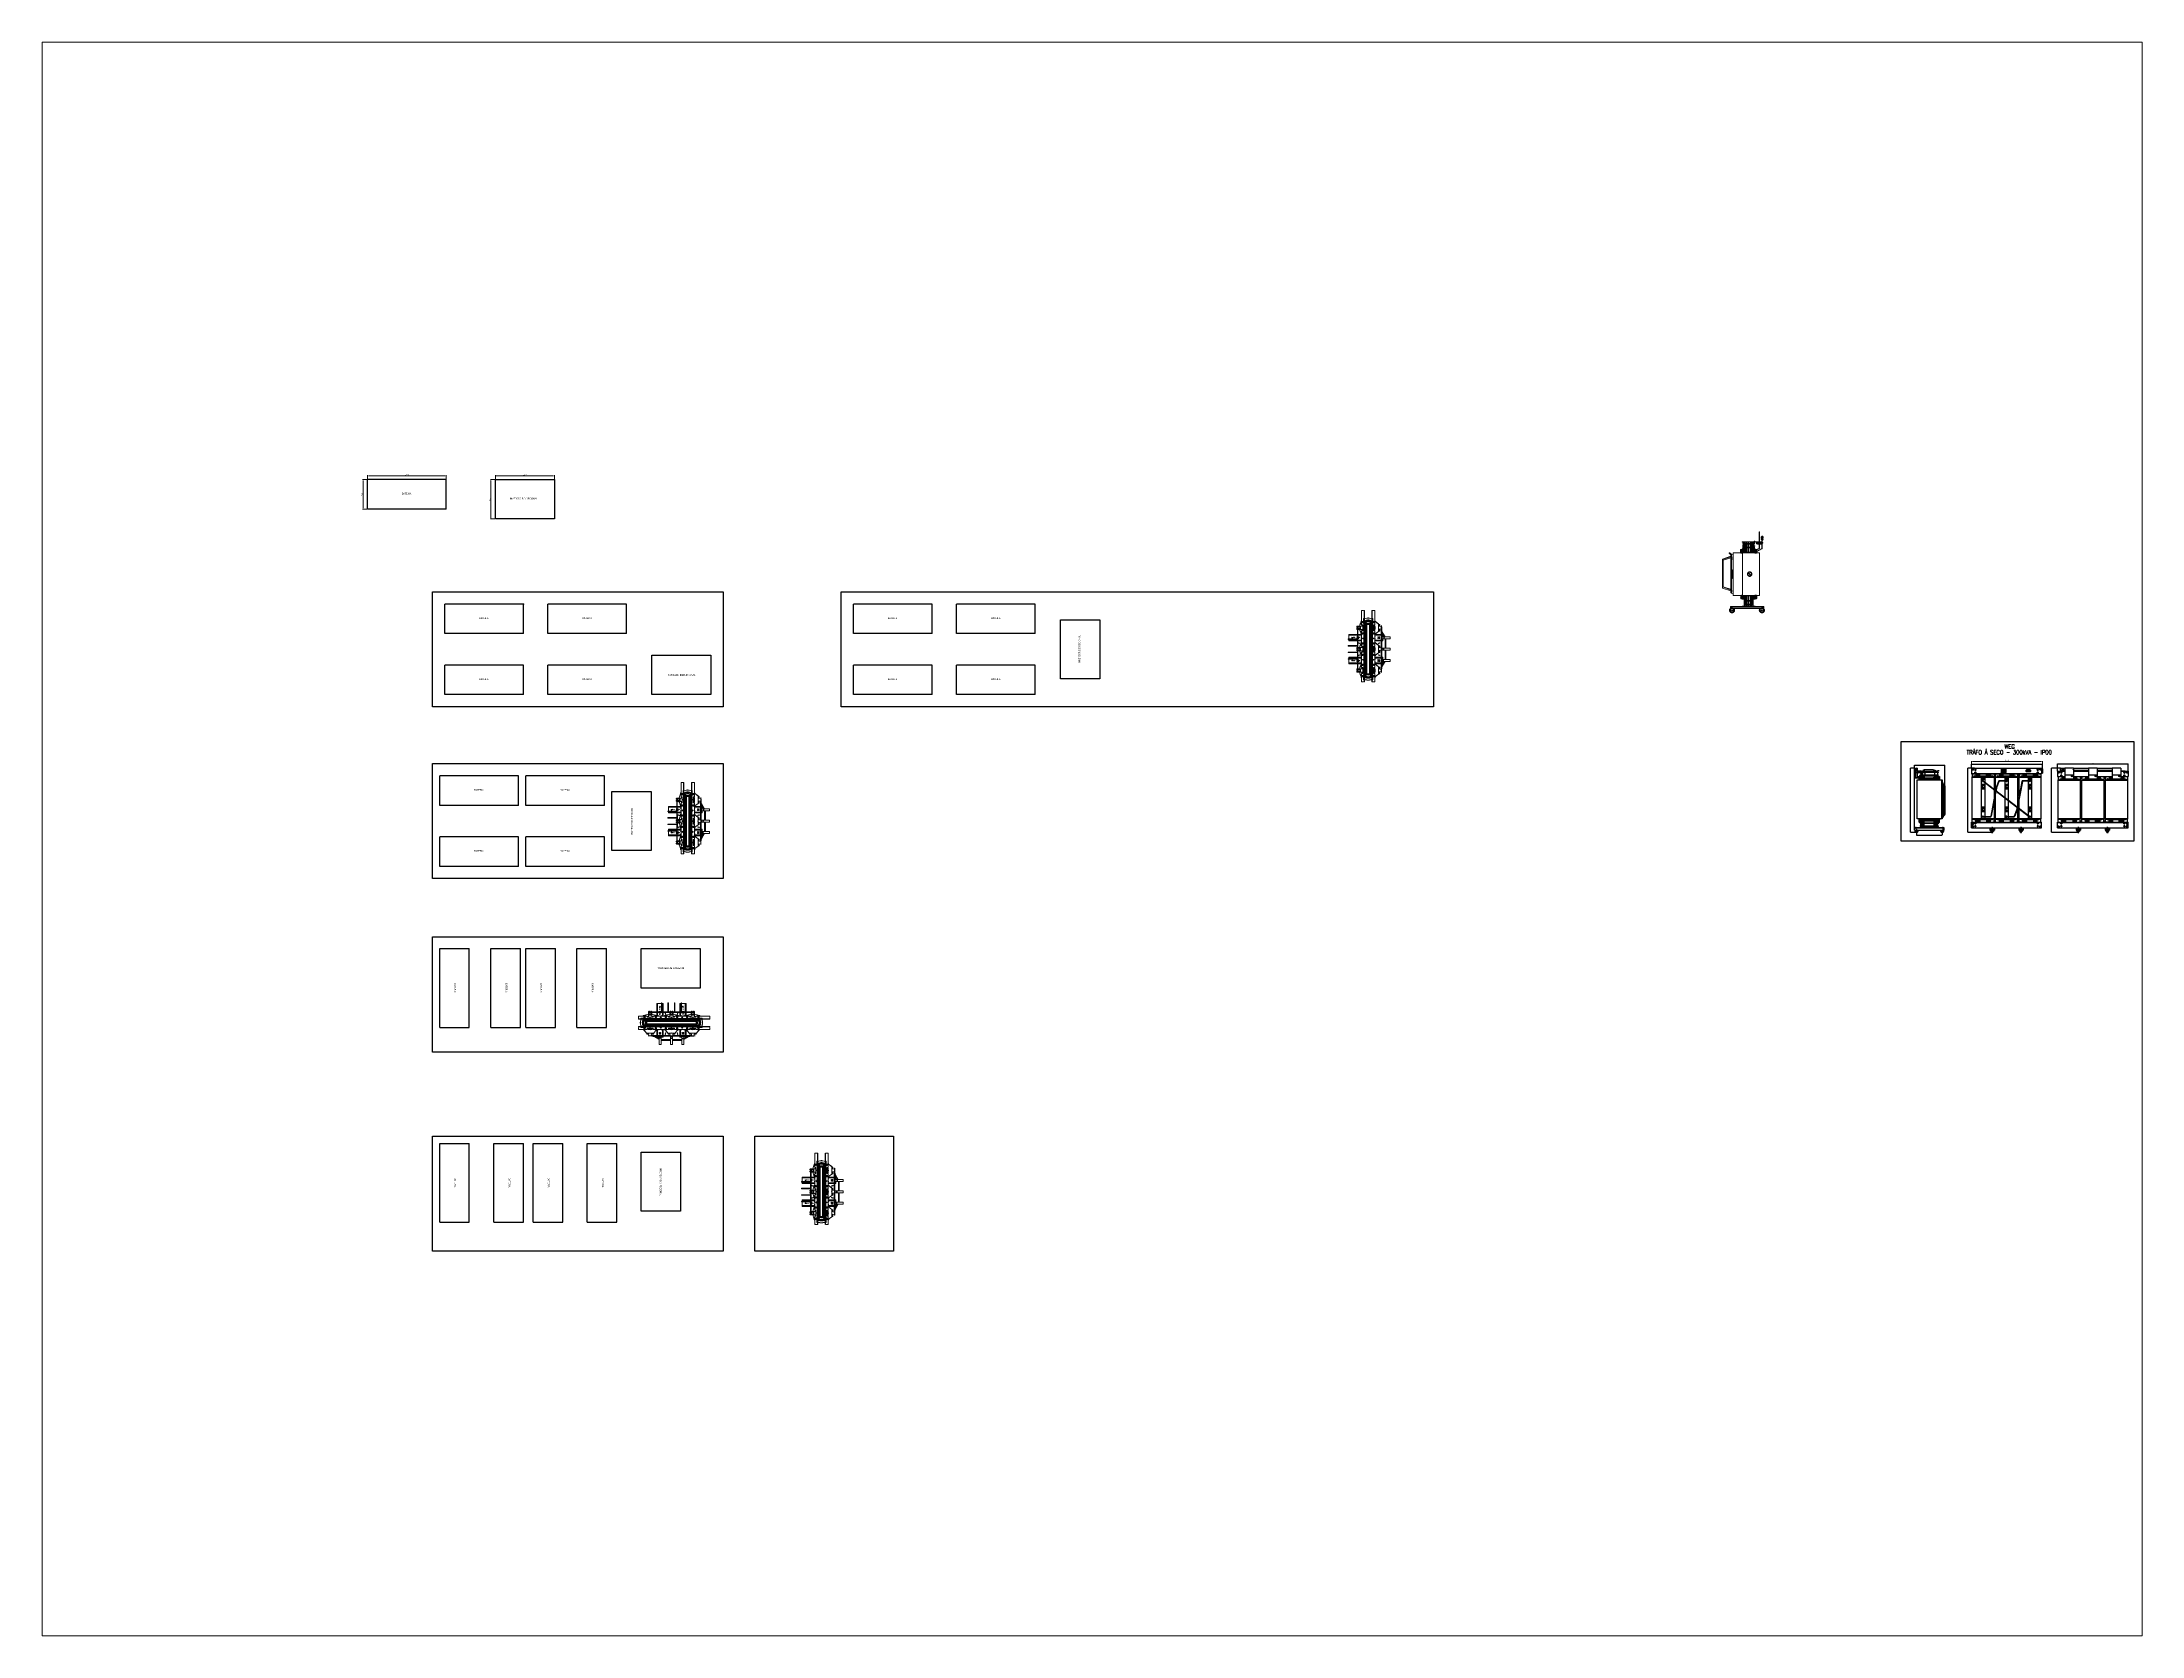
# Paper-space layout 'Layout1' of a CAD drawing. Header units: millimetres. Extents: x 26 to 231, y 20 to 176.
# The model-space entities are those that its viewports show. They can reach past a viewport. Long polylines and large blocks are cut down to what shows.
import ezdxf
from ezdxf.enums import TextEntityAlignment as Align

# ---------------------------------------------------------------- set-up
doc = ezdxf.new("R2010")
doc.units = ezdxf.units.MM
for name, pattern in [('CENTER', [2, 1.25, -0.25, 0.25, -0.25]), ('DASHDOT', [25.4, 12.7, -6.35, 0, -6.35]), ('DASHED', [0.2067, 0.1654, -0.0413])]:
    doc.linetypes.add(name, pattern=pattern)
for name, color, linetype in [('01', 1, 'Continuous'), ('02', 3, 'DASHED'), ('03', 4, 'Continuous'), ('04', 5, 'CENTER'), ('05', 6, 'Continuous'), ('06', 2, 'Continuous'), ('11', 1, 'Continuous'), ('CENTRO', 5, 'CENTER'), ('COMPONENTE', 3, 'Continuous'), ('COTAS', 1, 'Continuous'), ('PORCA', 133, 'Continuous'), ('transformador', 11, 'Continuous')]:
    doc.layers.add(name, color=color, linetype=linetype)
doc.layers.add('BARRAMENTOS', color=4, linetype='Continuous', lineweight=0)
doc.layers.add('P', color=250, linetype='Continuous', lineweight=9)
doc.layers.add('VIEWPORT', color=1, linetype='Continuous', lineweight=25, plot=False)
doc.styles.add('ROMANS', font='romans.shx')
doc.styles.get("Standard").update_dxf_attribs({"font": 'arial.ttf'})
doc.styles.add('Tahoma', font='tahoma.ttf')
doc.dimstyles.new('COTA-PADRÃO-GIMI', dxfattribs={"dimtxt": 25, "dimasz": 20, "dimexe": 10, "dimexo": 10, "dimgap": 10, "dimtad": 1, "dimdec": 0, "dimzin": 9, "dimtxsty": 'Tahoma', "dimcen": 2.5, "dimclrd": 1, "dimclre": 1, "dimclrt": 3, "dimadec": 0, "dimazin": 0, "dimtfac": 1, "dimtdec": 0, "dimtmove": 0, "dimatfit": 3, "dimfxl": 1, "dimlwd": 0, "dimlwe": 0, "dimarcsym": 0})
doc.dimstyles.new('ISO-25', dxfattribs={"dimtxt": 2.5, "dimasz": 2.5, "dimexe": 1.25, "dimexo": 0.625, "dimtad": 1, "dimtxsty": 'Standard', "dimcen": 2.5, "dimadec": 0, "dimazin": 0, "dimtfac": 1, "dimtmove": 0, "dimatfit": 3, "dimfxl": 1, "dimarcsym": 0})
pattern_1 = [(45, (37655.7276, -6493.709), (-0.88388348, 0.88388348), [])]
pattern_2 = [(45, (37768.6376, -6493.709), (-0.88388348, 0.88388348), [])]
pattern_3 = [(45, (37768.6376, -6776.1635), (-0.8838835, 0.8838835), [])]
pattern_4 = [(45, (37655.7276, -6776.1635), (-0.88388348, 0.88388348), [])]
pattern_5 = [(45, (37322.2602, -6552.5908), (-0.8838835, 0.8838835), [])]
pattern_6 = [(45, (37440.5035, -6552.5908), (-0.8838835, 0.8838835), [])]
pattern_7 = [(45, (37322.2602, -6776.1635), (-0.8838835, 0.8838835), [])]
pattern_8 = [(45, (37440.5035, -6776.1635), (-0.8838835, 0.8838835), [])]

# ---------------------------------------------------------------- blocks, each defined once
blk = doc.blocks.new('*D30')
at = {"color": 1, "lineweight": 0, "transparency": 16777216}
for p, q in [((1470, 1740), (1470, 1820)), ((1490, 1810), (3050, 1810)), ((3070, 1740), (3070, 1820))]:
    blk.add_line(p, q, dxfattribs=at)
at = {"color": 1, "transparency": 16777216}
for points in [[(1490, 1813), (1490, 1807), (1470, 1810)], [(3050, 1813), (3050, 1807), (3070, 1810)]]:
    blk.add_solid(points, dxfattribs=at)
at = {"layer": 'Defpoints', "color": 0, "transparency": 16777216}
for p in [(1470, 1730), (3070, 1810), (3070, 1730)]:
    blk.add_point(p, dxfattribs=at)
at = {"color": 3, "transparency": 16777216, "insert": (2270, 1833), "char_height": 25, "attachment_point": 5, "style": 'Tahoma'}
blk.add_mtext('1600', dxfattribs=at)
blk = doc.blocks.new('*D31')
at = {"color": 1, "lineweight": 0, "transparency": 16777216}
for p, q in [((1460, 1730), (1370, 1730)), ((1380, 1710), (1380, 1150)), ((1460, 1130), (1370, 1130))]:
    blk.add_line(p, q, dxfattribs=at)
at = {"color": 1, "transparency": 16777216}
for points in [[(1377, 1710), (1383, 1710), (1380, 1730)], [(1377, 1150), (1383, 1150), (1380, 1130)]]:
    blk.add_solid(points, dxfattribs=at)
at = {"layer": 'Defpoints', "color": 0, "transparency": 16777216}
for p in [(1470, 1730), (1380, 1130), (1470, 1130)]:
    blk.add_point(p, dxfattribs=at)
at = {"color": 3, "transparency": 16777216, "insert": (1357, 1430), "char_height": 25, "attachment_point": 5, "rotation": 90, "style": 'Tahoma'}
blk.add_mtext('600', dxfattribs=at)
blk = doc.blocks.new('*D32')
at = {"color": 1, "lineweight": 0, "transparency": 16777216}
for p, q in [((4070, 1740), (4070, 1820)), ((4090, 1810), (5250, 1810)), ((5270, 1740), (5270, 1820))]:
    blk.add_line(p, q, dxfattribs=at)
at = {"color": 1, "transparency": 16777216}
for points in [[(4090, 1813), (4090, 1807), (4070, 1810)], [(5250, 1813), (5250, 1807), (5270, 1810)]]:
    blk.add_solid(points, dxfattribs=at)
at = {"layer": 'Defpoints', "color": 0, "transparency": 16777216}
for p in [(4070, 1730), (5270, 1810), (5270, 1730)]:
    blk.add_point(p, dxfattribs=at)
at = {"color": 3, "transparency": 16777216, "insert": (4670, 1833), "char_height": 25, "attachment_point": 5, "style": 'Tahoma'}
blk.add_mtext('1200', dxfattribs=at)
blk = doc.blocks.new('*D33')
at = {"color": 1, "lineweight": 0, "transparency": 16777216}
for p, q in [((4060, 1730), (3970, 1730)), ((3980, 1710), (3980, 950)), ((4060, 930), (3970, 930))]:
    blk.add_line(p, q, dxfattribs=at)
at = {"color": 1, "transparency": 16777216}
for points in [[(3977, 1710), (3983, 1710), (3980, 1730)], [(3977, 950), (3983, 950), (3980, 930)]]:
    blk.add_solid(points, dxfattribs=at)
at = {"layer": 'Defpoints', "color": 0, "transparency": 16777216}
for p in [(4070, 1730), (3980, 930), (4070, 930)]:
    blk.add_point(p, dxfattribs=at)
at = {"color": 3, "transparency": 16777216, "insert": (3957, 1330), "char_height": 25, "attachment_point": 5, "rotation": 90, "style": 'Tahoma'}
blk.add_mtext('800', dxfattribs=at)
blk = doc.blocks.new('*D71')
at = {"layer": '03', "color": 2, "lineweight": -2, "transparency": 16777216}
for p, q in [((32935, -4132), (32842, -4132)), ((32843, -5439), (32843, -4135)), ((32966, -5442), (32842, -5442))]:
    blk.add_line(p, q, dxfattribs=at)
at = {"layer": '03', "color": 2, "transparency": 16777216}
for points in [[(32843, -4135), (32843, -4135), (32843, -4132)], [(32843, -5439), (32843, -5439), (32843, -5442)]]:
    blk.add_solid(points, dxfattribs=at)
at = {"layer": 'Defpoints', "color": 0, "transparency": 16777216}
for p in [(32843, -4132), (32936, -4132), (32967, -5442)]:
    blk.add_point(p, dxfattribs=at)
at = {"layer": '03', "color": 3, "transparency": 16777216, "insert": (32841, -4787), "char_height": 2.75, "attachment_point": 5, "rotation": 90, "style": 'ROMANS'}
blk.add_mtext('13100', dxfattribs=at)
blk = doc.blocks.new('*D72')
at = {"layer": '03', "color": 2, "lineweight": -2, "transparency": 16777216}
for p, q in [((32925, -5349), (32925, -4074)), ((32927, -4075), (33542, -4075)), ((33545, -4785), (33545, -4074))]:
    blk.add_line(p, q, dxfattribs=at)
at = {"layer": '03', "color": 2, "transparency": 16777216}
for points in [[(32927, -4074), (32927, -4075), (32925, -4075)], [(33542, -4074), (33542, -4075), (33545, -4075)]]:
    blk.add_solid(points, dxfattribs=at)
at = {"layer": 'Defpoints', "color": 0, "transparency": 16777216}
for p in [(33545, -4075), (33545, -4786), (32925, -5350)]:
    blk.add_point(p, dxfattribs=at)
at = {"layer": '03', "color": 3, "transparency": 16777216, "insert": (33235, -4073), "char_height": 2.75, "attachment_point": 5, "style": 'ROMANS'}
blk.add_mtext('6200', dxfattribs=at)
blk = doc.blocks.new('*D73')
at = {"layer": '03', "color": 2, "lineweight": -2, "transparency": 16777216}
for p, q in [((32967, -5443), (32967, -5498)), ((32970, -5497), (33484, -5497)), ((33487, -5443), (33487, -5498))]:
    blk.add_line(p, q, dxfattribs=at)
at = {"layer": '03', "color": 2, "transparency": 16777216}
for points in [[(32970, -5497), (32970, -5497), (32967, -5497)], [(33484, -5497), (33484, -5497), (33487, -5497)]]:
    blk.add_solid(points, dxfattribs=at)
at = {"layer": 'Defpoints', "color": 0, "transparency": 16777216}
for p in [(32967, -5442), (33487, -5442), (33487, -5497)]:
    blk.add_point(p, dxfattribs=at)
at = {"layer": '03', "color": 3, "transparency": 16777216, "insert": (33227, -5495), "char_height": 2.75, "attachment_point": 5, "style": 'ROMANS'}
blk.add_mtext('5200', dxfattribs=at)
blk = doc.blocks.new('30000016-VF')
at = {"layer": 'PORCA'}
blk.add_lwpolyline([(-12, -7), (0, -14), (12, -7), (12, 7), (0, 14), (-12, 7)], close=True, dxfattribs=at)
blk.add_lwpolyline([(-12, 7, 0.129904), (0, 14, 0.129904), (12, 7, 0.129904), (12, -7, 0.129904), (0, -14, 0.129904), (-12, -7, 0.129904)], format="xyb", close=True, dxfattribs=at)
for radius in [11.1, 8]:
    blk.add_circle((0, 0), radius, dxfattribs=at)
blk = doc.blocks.new('*D74')
at = {"layer": '03', "color": 2, "lineweight": -2, "transparency": 16777216}
for p, q in [((34087, -4135), (34087, -4054)), ((34090, -4054), (35524, -4054)), ((35527, -4147), (35527, -4054))]:
    blk.add_line(p, q, dxfattribs=at)
at = {"layer": '03', "color": 2, "transparency": 16777216}
for points in [[(34090, -4054), (34090, -4055), (34087, -4054)], [(35524, -4054), (35524, -4055), (35527, -4054)]]:
    blk.add_solid(points, dxfattribs=at)
at = {"layer": 'Defpoints', "color": 0, "transparency": 16777216}
for p in [(34087, -4136), (35527, -4054), (35527, -4148)]:
    blk.add_point(p, dxfattribs=at)
at = {"layer": '03', "color": 3, "transparency": 16777216, "insert": (34807, -4052), "char_height": 2.75, "attachment_point": 5, "style": 'ROMANS'}
blk.add_mtext('14400', dxfattribs=at)
blk = doc.blocks.new('*D75')
at = {"layer": '03', "color": 2, "lineweight": -2, "transparency": 16777216}
for p, q in [((34144, -4132), (34012, -4132)), ((34012, -5439), (34012, -4135)), ((34505, -5442), (34012, -5442))]:
    blk.add_line(p, q, dxfattribs=at)
at = {"layer": '03', "color": 2, "transparency": 16777216}
for points in [[(34012, -4135), (34013, -4135), (34012, -4132)], [(34012, -5439), (34013, -5439), (34012, -5442)]]:
    blk.add_solid(points, dxfattribs=at)
at = {"layer": 'Defpoints', "color": 0, "transparency": 16777216}
for p in [(34012, -4132), (34145, -4132), (34506, -5442)]:
    blk.add_point(p, dxfattribs=at)
at = {"layer": '03', "color": 3, "transparency": 16777216, "insert": (34010, -4787), "char_height": 2.75, "attachment_point": 5, "rotation": 90, "style": 'ROMANS'}
blk.add_mtext('13100', dxfattribs=at)
blk = doc.blocks.new('*D76')
at = {"layer": '03', "color": 2, "lineweight": -2, "transparency": 16777216}
for p, q in [((35833, -4194), (35833, -4046)), ((35836, -4047), (37270, -4047)), ((37273, -4194), (37273, -4046))]:
    blk.add_line(p, q, dxfattribs=at)
at = {"layer": '03', "color": 2, "transparency": 16777216}
for points in [[(35836, -4046), (35836, -4047), (35833, -4047)], [(37270, -4046), (37270, -4047), (37273, -4047)]]:
    blk.add_solid(points, dxfattribs=at)
at = {"layer": 'Defpoints', "color": 0, "transparency": 16777216}
for p in [(35833, -4195), (37273, -4047), (37273, -4195)]:
    blk.add_point(p, dxfattribs=at)
at = {"layer": '03', "color": 3, "transparency": 16777216, "insert": (36553, -4044), "char_height": 2.75, "attachment_point": 5, "style": 'ROMANS'}
blk.add_mtext('14400', dxfattribs=at)
blk = doc.blocks.new('*D77')
at = {"layer": '03', "color": 2, "lineweight": -2, "transparency": 16777216}
for p, q in [((35896, -4132), (35713, -4132)), ((35713, -5439), (35713, -4135)), ((36256, -5442), (35713, -5442))]:
    blk.add_line(p, q, dxfattribs=at)
at = {"layer": '03', "color": 2, "transparency": 16777216}
for points in [[(35713, -4135), (35714, -4135), (35713, -4132)], [(35713, -5439), (35714, -5439), (35713, -5442)]]:
    blk.add_solid(points, dxfattribs=at)
at = {"layer": 'Defpoints', "color": 0, "transparency": 16777216}
for p in [(35713, -4132), (35896, -4132), (36257, -5442)]:
    blk.add_point(p, dxfattribs=at)
at = {"layer": '03', "color": 3, "transparency": 16777216, "insert": (35711, -4787), "char_height": 2.75, "attachment_point": 5, "rotation": 90, "style": 'ROMANS'}
blk.add_mtext('13100', dxfattribs=at)
blk = doc.blocks.new('*D78')
at = {"color": 1, "lineweight": 0, "transparency": 16777216}
for p, q in [((34087, -4126), (34087, -3991)), ((34107, -4001), (35507, -4001)), ((35527, -4138), (35527, -3991))]:
    blk.add_line(p, q, dxfattribs=at)
at = {"color": 1, "transparency": 16777216}
for points in [[(34107, -3998), (34107, -4004), (34087, -4001)], [(35507, -3998), (35507, -4004), (35527, -4001)]]:
    blk.add_solid(points, dxfattribs=at)
at = {"layer": 'Defpoints', "color": 0, "transparency": 16777216}
for p in [(34087, -4136), (35527, -4001), (35527, -4148)]:
    blk.add_point(p, dxfattribs=at)
at = {"color": 3, "transparency": 16777216, "insert": (34807, -3978), "char_height": 25, "attachment_point": 5, "style": 'Tahoma'}
blk.add_mtext('1440', dxfattribs=at)
blk = doc.blocks.new('TRANFORMADOR_IP00_TRAEL_VISTA_FRONT')
at = {"layer": 'COMPONENTE', "linetype": 'Continuous', "lineweight": 0}
for points in [[(5011, 3485), (5011, 3483), (5012, 3483), (5012, 3485)], [(5012, 3485), (5012, 3483), (5014, 3483), (5014, 3485)], [(5012, 3471), (5012, 3470), (5013, 3470), (5013, 3471)], [(5014, 3485), (5014, 3483), (5015, 3483), (5015, 3485)], [(5014, 3485), (5014, 3483), (5015, 3483), (5015, 3485)], [(5016, 3485), (5016, 3483), (5017, 3483), (5017, 3485)], [(5017, 3485), (5017, 3483), (5018, 3483), (5018, 3485)], [(5019, 3485), (5019, 3483), (5020, 3483), (5020, 3485)], [(5257, 3596), (5257, 3595), (5259, 3595), (5259, 3596)], [(4811, 3233), (4811, 3232), (4812, 3232), (4812, 3233)], [(5150, 2981), (5150, 2979), (5151, 2979), (5151, 2981)], [(5150, 2981), (5150, 2979), (5151, 2979), (5151, 2981)], [(5150, 2889), (5150, 2888), (5151, 2888), (5151, 2889)], [(5150, 2889), (5150, 2888), (5151, 2888), (5151, 2889)], [(4975, 2438), (4975, 2436), (4976, 2436), (4976, 2438)], [(4989, 2482), (4989, 2481), (4990, 2481), (4990, 2482)], [(5046, 2397), (5046, 2396), (5047, 2396), (5047, 2397)], [(5213, 2323), (5213, 2322), (5214, 2322), (5214, 2323)], [(5282, 2438), (5282, 2436), (5284, 2436), (5284, 2438)], [(5284, 2491), (5284, 2490), (5286, 2490), (5286, 2491)], [(5290, 2495), (5290, 2493), (5291, 2493), (5291, 2495)]]:
    blk.add_hatch(color=256, dxfattribs=at).paths.add_polyline_path(points)
for points in [[(4966, 3433), (4966, 3413)], [(4966, 3433), (4973, 3433)], [(4973, 3433), (4973, 3413)], [(4973, 3433), (4986, 3433)], [(4986, 3433), (4986, 3413)], [(4993, 3433), (4986, 3433)], [(4993, 3433), (4993, 3413)], [(4993, 3433), (5059, 3433)], [(4996, 3583), (4996, 3589)], [(4996, 3589), (5013, 3589)], [(5013, 3583), (4996, 3583)], [(4996, 3440), (4996, 3447)], [(4996, 3447), (5013, 3447)], [(5013, 3440), (4996, 3440)], [(5003, 3450), (5003, 3447)], [(5003, 3450), (5031, 3450)], [(5006, 3511), (5005, 3511)], [(5006, 3510), (5005, 3511)], [(5005, 3511), (5005, 3501)], [(5006, 3510), (5005, 3511)], [(5005, 3511), (5005, 3511)], [(5005, 3511), (5005, 3511)], [(5005, 3511), (5005, 3511)], [(5005, 3511), (5005, 3511)], [(5005, 3511), (5005, 3511)], [(5005, 3511), (5005, 3511)], [(5005, 3511), (5005, 3511)], [(5005, 3511), (5005, 3511)], [(5005, 3511), (5005, 3511)], [(5005, 3511), (5005, 3511)], [(5005, 3511), (5005, 3511)], [(5005, 3511), (5005, 3511)], [(5005, 3511), (5005, 3511)], [(5005, 3511), (5005, 3511)], [(5005, 3511), (5005, 3511)], [(5005, 3511), (5005, 3511)], [(5005, 3511), (5005, 3511)], [(5005, 3511), (5005, 3511)], [(5005, 3511), (5005, 3511)], [(5005, 3501), (5006, 3501)], [(5006, 3511), (5006, 3511)], [(5007, 3511), (5006, 3510)], [(5006, 3511), (5006, 3511)], [(5006, 3511), (5006, 3511)], [(5006, 3511), (5006, 3511)], [(5006, 3511), (5006, 3511)], [(5006, 3511), (5006, 3511)], [(5006, 3511), (5006, 3511)], [(5006, 3511), (5006, 3511)], [(5006, 3511), (5006, 3511)], [(5006, 3511), (5006, 3511)], [(5006, 3511), (5006, 3511)], [(5006, 3511), (5006, 3511)], [(5006, 3511), (5006, 3511)], [(5006, 3511), (5006, 3511)], [(5006, 3511), (5006, 3511)], [(5006, 3509), (5006, 3510)], [(5006, 3510), (5006, 3510)], [(5006, 3510), (5006, 3510)], [(5006, 3510), (5006, 3510)], [(5006, 3510), (5006, 3510)], [(5006, 3510), (5006, 3510)], [(5006, 3510), (5006, 3510)], [(5006, 3510), (5006, 3510)], [(5006, 3510), (5006, 3510)], [(5006, 3510), (5006, 3510)], [(5006, 3510), (5006, 3510)], [(5006, 3510), (5006, 3510)], [(5006, 3510), (5006, 3510)], [(5006, 3510), (5006, 3510)], [(5006, 3510), (5006, 3510)], [(5006, 3510), (5006, 3510)], [(5006, 3510), (5006, 3510)], [(5006, 3509), (5006, 3510)], [(5006, 3510), (5006, 3510)], [(5006, 3510), (5006, 3510)], [(5006, 3510), (5006, 3510)], [(5006, 3510), (5006, 3510)], [(5006, 3508), (5006, 3509)], [(5006, 3509), (5006, 3509)], [(5006, 3509), (5006, 3509)], [(5006, 3509), (5006, 3509)], [(5006, 3509), (5006, 3509)], [(5006, 3509), (5006, 3509)], [(5006, 3509), (5006, 3509)], [(5006, 3508), (5006, 3509)], [(5006, 3509), (5006, 3509)], [(5006, 3509), (5006, 3509)], [(5006, 3509), (5006, 3509)], [(5006, 3509), (5006, 3509)], [(5006, 3507), (5006, 3508)], [(5006, 3508), (5006, 3508)], [(5006, 3508), (5006, 3508)], [(5006, 3508), (5006, 3508)], [(5006, 3508), (5006, 3508)], [(5006, 3508), (5006, 3508)], [(5006, 3507), (5006, 3508)], [(5006, 3508), (5006, 3508)], [(5006, 3508), (5006, 3508)], [(5006, 3508), (5006, 3508)], [(5006, 3506), (5006, 3507)], [(5006, 3507), (5006, 3507)], [(5006, 3507), (5006, 3507)], [(5006, 3506), (5006, 3507)], [(5006, 3507), (5006, 3507)], [(5006, 3505), (5006, 3506)], [(5006, 3506), (5006, 3506)], [(5006, 3506), (5006, 3506)], [(5006, 3506), (5006, 3506)], [(5006, 3505), (5006, 3506)], [(5006, 3506), (5006, 3506)], [(5006, 3504), (5006, 3505)], [(5006, 3505), (5006, 3505)], [(5006, 3505), (5006, 3505)], [(5006, 3505), (5006, 3505)], [(5006, 3505), (5006, 3505)], [(5006, 3505), (5006, 3505)], [(5006, 3504), (5006, 3505)], [(5006, 3505), (5006, 3505)], [(5006, 3505), (5006, 3505)], [(5006, 3505), (5006, 3505)], [(5007, 3504), (5006, 3504)], [(5006, 3504), (5006, 3504)], [(5006, 3504), (5006, 3504)], [(5006, 3504), (5006, 3504)], [(5006, 3504), (5006, 3504)], [(5006, 3503), (5006, 3504)], [(5006, 3504), (5006, 3504)], [(5006, 3504), (5006, 3504)], [(5006, 3504), (5006, 3504)], [(5006, 3504), (5006, 3504)], [(5006, 3501), (5007, 3503)], [(5006, 3502), (5006, 3503)], [(5006, 3503), (5006, 3503)], [(5006, 3503), (5006, 3503)], [(5006, 3503), (5006, 3503)], [(5006, 3503), (5006, 3503)], [(5006, 3501), (5007, 3502)], [(5006, 3501), (5006, 3502)], [(5006, 3502), (5006, 3502)], [(5006, 3502), (5006, 3502)], [(5006, 3502), (5006, 3502)], [(5006, 3501), (5006, 3502)], [(5006, 3502), (5006, 3502)], [(5006, 3502), (5006, 3502)], [(5006, 3502), (5006, 3502)], [(5006, 3502), (5006, 3502)], [(5006, 3502), (5006, 3502)], [(5006, 3502), (5006, 3502)], [(5006, 3502), (5006, 3502)], [(5006, 3502), (5006, 3502)], [(5006, 3502), (5006, 3502)], [(5006, 3502), (5006, 3502)], [(5006, 3502), (5006, 3502)], [(5006, 3502), (5006, 3502)], [(5006, 3502), (5006, 3502)], [(5006, 3501), (5006, 3501)], [(5006, 3501), (5006, 3501)], [(5006, 3501), (5006, 3501)], [(5006, 3501), (5006, 3501)], [(5006, 3501), (5006, 3501)], [(5006, 3501), (5006, 3501)], [(5006, 3501), (5006, 3501)], [(5006, 3501), (5006, 3501)], [(5006, 3501), (5006, 3501)], [(5006, 3501), (5006, 3501)], [(5006, 3501), (5006, 3501)], [(5006, 3501), (5006, 3501)], [(5006, 3501), (5006, 3501)], [(5006, 3501), (5006, 3501)], [(5006, 3501), (5006, 3501)], [(5006, 3501), (5006, 3501)], [(5006, 3501), (5006, 3501)], [(5006, 3501), (5006, 3501)], [(5007, 3511), (5007, 3511)], [(5008, 3511), (5007, 3511)], [(5007, 3511), (5007, 3511)], [(5008, 3510), (5007, 3511)], [(5007, 3511), (5007, 3511)], [(5007, 3511), (5007, 3511)], [(5007, 3511), (5007, 3511)], [(5007, 3511), (5007, 3511)], [(5007, 3511), (5007, 3511)], [(5007, 3511), (5007, 3511)], [(5007, 3511), (5007, 3511)], [(5007, 3511), (5007, 3511)], [(5007, 3511), (5007, 3511)], [(5007, 3511), (5007, 3511)], [(5007, 3511), (5007, 3511)], [(5007, 3511), (5007, 3511)], [(5007, 3511), (5007, 3511)], [(5007, 3511), (5007, 3511)], [(5007, 3511), (5007, 3511)], [(5007, 3510), (5007, 3511)], [(5007, 3511), (5007, 3511)], [(5007, 3511), (5007, 3511)], [(5007, 3511), (5007, 3511)], [(5007, 3511), (5007, 3511)], [(5007, 3511), (5007, 3511)], [(5007, 3511), (5007, 3511)], [(5007, 3511), (5007, 3511)], [(5007, 3511), (5007, 3511)], [(5007, 3511), (5007, 3511)], [(5007, 3511), (5007, 3511)], [(5007, 3511), (5007, 3511)], [(5007, 3511), (5007, 3511)], [(5007, 3511), (5007, 3511)], [(5007, 3511), (5007, 3511)], [(5007, 3511), (5007, 3511)], [(5007, 3511), (5007, 3511)], [(5007, 3511), (5007, 3511)], [(5007, 3511), (5007, 3511)], [(5007, 3511), (5007, 3511)], [(5007, 3511), (5007, 3511)], [(5007, 3511), (5007, 3511)], [(5007, 3511), (5007, 3511)], [(5007, 3510), (5007, 3511)], [(5007, 3511), (5007, 3511)], [(5007, 3511), (5007, 3511)], [(5007, 3511), (5007, 3511)], [(5007, 3511), (5007, 3511)], [(5007, 3511), (5007, 3511)], [(5007, 3511), (5007, 3511)], [(5007, 3511), (5007, 3511)], [(5007, 3511), (5007, 3511)], [(5007, 3511), (5007, 3511)], [(5007, 3511), (5007, 3511)], [(5007, 3511), (5007, 3511)], [(5007, 3511), (5007, 3511)], [(5007, 3511), (5007, 3511)], [(5007, 3511), (5007, 3511)], [(5007, 3511), (5007, 3511)], [(5007, 3511), (5007, 3511)], [(5007, 3511), (5007, 3511)], [(5007, 3511), (5007, 3511)], [(5007, 3511), (5007, 3511)], [(5007, 3511), (5007, 3511)], [(5007, 3511), (5007, 3511)], [(5007, 3511), (5007, 3511)], [(5007, 3509), (5007, 3510)], [(5007, 3510), (5007, 3510)], [(5007, 3510), (5007, 3510)], [(5007, 3510), (5007, 3510)], [(5007, 3510), (5007, 3510)], [(5007, 3509), (5007, 3510)], [(5007, 3510), (5007, 3510)], [(5007, 3510), (5007, 3510)], [(5007, 3510), (5007, 3510)], [(5007, 3510), (5007, 3510)], [(5007, 3510), (5007, 3510)], [(5007, 3510), (5007, 3510)], [(5007, 3510), (5007, 3510)], [(5007, 3508), (5007, 3509)], [(5007, 3509), (5007, 3509)], [(5007, 3509), (5007, 3509)], [(5007, 3509), (5007, 3509)], [(5007, 3509), (5007, 3509)], [(5007, 3508), (5007, 3509)], [(5007, 3509), (5007, 3509)], [(5007, 3509), (5007, 3509)], [(5007, 3509), (5007, 3509)], [(5007, 3507), (5007, 3508)], [(5007, 3508), (5007, 3508)], [(5007, 3508), (5007, 3508)], [(5007, 3508), (5007, 3508)], [(5007, 3507), (5007, 3508)], [(5007, 3508), (5007, 3508)], [(5007, 3508), (5007, 3508)], [(5007, 3508), (5007, 3508)], [(5007, 3506), (5007, 3507)], [(5007, 3507), (5007, 3507)], [(5007, 3506), (5007, 3507)], [(5007, 3507), (5007, 3507)], [(5007, 3505), (5007, 3506)], [(5007, 3506), (5007, 3506)], [(5007, 3505), (5007, 3506)], [(5007, 3506), (5007, 3506)], [(5007, 3506), (5007, 3506)], [(5007, 3504), (5007, 3505)], [(5007, 3505), (5007, 3505)], [(5007, 3505), (5007, 3505)], [(5007, 3505), (5007, 3505)], [(5007, 3504), (5007, 3505)], [(5007, 3505), (5007, 3505)], [(5007, 3505), (5007, 3505)], [(5007, 3505), (5007, 3505)], [(5007, 3503), (5007, 3504)], [(5007, 3504), (5007, 3504)], [(5007, 3504), (5007, 3504)], [(5007, 3503), (5007, 3504)], [(5007, 3504), (5007, 3504)], [(5007, 3504), (5007, 3504)], [(5007, 3504), (5007, 3504)], [(5007, 3504), (5007, 3504)], [(5007, 3503), (5007, 3504)], [(5007, 3504), (5007, 3504)], [(5007, 3504), (5007, 3504)], [(5007, 3504), (5007, 3504)], [(5007, 3503), (5007, 3501)], [(5007, 3503), (5007, 3503)], [(5007, 3503), (5007, 3503)], [(5007, 3503), (5007, 3503)], [(5007, 3503), (5007, 3503)], [(5007, 3503), (5007, 3503)], [(5007, 3503), (5007, 3503)], [(5007, 3503), (5007, 3503)], [(5007, 3503), (5007, 3503)], [(5007, 3503), (5007, 3503)], [(5007, 3503), (5007, 3503)], [(5007, 3503), (5007, 3503)], [(5007, 3503), (5007, 3503)], [(5007, 3503), (5007, 3503)], [(5007, 3503), (5007, 3503)], [(5007, 3503), (5007, 3503)], [(5007, 3502), (5007, 3503)], [(5007, 3503), (5007, 3503)], [(5007, 3503), (5007, 3503)], [(5007, 3503), (5007, 3503)], [(5007, 3503), (5007, 3503)], [(5008, 3503), (5007, 3503)], [(5007, 3503), (5007, 3503)], [(5007, 3503), (5007, 3503)], [(5007, 3501), (5007, 3502)], [(5007, 3502), (5007, 3502)], [(5007, 3502), (5007, 3502)], [(5007, 3502), (5007, 3502)], [(5007, 3502), (5007, 3502)], [(5007, 3502), (5007, 3502)], [(5007, 3502), (5007, 3502)], [(5007, 3502), (5007, 3502)], [(5007, 3502), (5007, 3502)], [(5007, 3502), (5007, 3502)], [(5007, 3502), (5007, 3502)], [(5007, 3502), (5007, 3502)], [(5007, 3502), (5007, 3502)], [(5007, 3501), (5008, 3501)], [(5007, 3501), (5007, 3501)], [(5007, 3501), (5007, 3501)], [(5007, 3501), (5007, 3501)], [(5007, 3501), (5007, 3501)], [(5007, 3501), (5007, 3501)], [(5007, 3501), (5007, 3501)], [(5008, 3511), (5008, 3510)], [(5009, 3511), (5008, 3511)], [(5009, 3511), (5008, 3511)], [(5008, 3511), (5008, 3511)], [(5008, 3511), (5008, 3511)], [(5008, 3511), (5008, 3511)], [(5008, 3511), (5008, 3511)], [(5008, 3511), (5008, 3511)], [(5008, 3511), (5008, 3511)], [(5008, 3511), (5008, 3511)], [(5008, 3511), (5008, 3511)], [(5008, 3511), (5008, 3511)], [(5008, 3511), (5008, 3511)], [(5008, 3511), (5008, 3511)], [(5008, 3511), (5008, 3511)], [(5008, 3511), (5008, 3511)], [(5008, 3511), (5008, 3511)], [(5008, 3511), (5008, 3511)], [(5008, 3509), (5008, 3510)], [(5008, 3510), (5008, 3510)], [(5008, 3510), (5008, 3510)], [(5008, 3510), (5008, 3510)], [(5008, 3510), (5008, 3510)], [(5008, 3510), (5008, 3510)], [(5008, 3510), (5008, 3510)], [(5008, 3510), (5008, 3510)], [(5008, 3510), (5008, 3510)], [(5008, 3510), (5008, 3510)], [(5008, 3510), (5008, 3510)], [(5008, 3510), (5008, 3510)], [(5008, 3510), (5008, 3510)], [(5008, 3510), (5008, 3510)], [(5008, 3510), (5008, 3510)], [(5008, 3510), (5008, 3510)], [(5008, 3510), (5008, 3510)], [(5008, 3508), (5008, 3509)], [(5008, 3509), (5008, 3509)], [(5008, 3509), (5008, 3509)], [(5008, 3509), (5008, 3509)], [(5008, 3509), (5008, 3509)], [(5008, 3509), (5008, 3509)], [(5008, 3509), (5008, 3509)], [(5008, 3509), (5008, 3509)], [(5008, 3507), (5008, 3508)], [(5008, 3508), (5008, 3508)], [(5008, 3508), (5008, 3508)], [(5008, 3508), (5008, 3508)], [(5008, 3508), (5008, 3508)], [(5008, 3508), (5008, 3508)], [(5008, 3506), (5008, 3507)], [(5008, 3507), (5008, 3507)], [(5008, 3507), (5008, 3507)], [(5008, 3505), (5008, 3506)], [(5008, 3506), (5008, 3506)], [(5008, 3506), (5008, 3506)], [(5008, 3506), (5008, 3506)], [(5008, 3504), (5008, 3505)], [(5008, 3505), (5008, 3505)], [(5008, 3505), (5008, 3505)], [(5008, 3505), (5008, 3505)], [(5008, 3505), (5008, 3505)], [(5008, 3505), (5008, 3505)], [(5008, 3503), (5008, 3504)], [(5008, 3504), (5008, 3504)], [(5008, 3504), (5008, 3504)], [(5008, 3504), (5008, 3504)], [(5008, 3504), (5008, 3504)], [(5008, 3504), (5008, 3504)], [(5008, 3504), (5008, 3504)], [(5008, 3503), (5009, 3501)], [(5008, 3501), (5008, 3503)], [(5008, 3503), (5008, 3503)], [(5008, 3503), (5008, 3503)], [(5008, 3503), (5008, 3503)], [(5008, 3503), (5008, 3503)], [(5008, 3503), (5008, 3503)], [(5008, 3503), (5008, 3503)], [(5008, 3503), (5008, 3503)], [(5008, 3503), (5008, 3503)], [(5008, 3503), (5008, 3503)], [(5008, 3503), (5008, 3503)], [(5008, 3503), (5008, 3503)], [(5008, 3503), (5008, 3503)], [(5008, 3503), (5008, 3503)], [(5008, 3502), (5008, 3503)], [(5008, 3503), (5008, 3503)], [(5008, 3503), (5008, 3503)], [(5008, 3503), (5008, 3503)], [(5008, 3503), (5008, 3503)], [(5008, 3501), (5009, 3502)], [(5008, 3501), (5008, 3502)], [(5008, 3502), (5008, 3502)], [(5008, 3502), (5008, 3502)], [(5008, 3502), (5008, 3502)], [(5008, 3501), (5008, 3502)], [(5008, 3502), (5008, 3502)], [(5008, 3502), (5008, 3502)], [(5008, 3502), (5008, 3502)], [(5008, 3502), (5008, 3502)], [(5008, 3502), (5008, 3502)], [(5008, 3502), (5008, 3502)], [(5008, 3502), (5008, 3502)], [(5008, 3502), (5008, 3502)], [(5008, 3502), (5008, 3502)], [(5008, 3502), (5008, 3502)], [(5008, 3502), (5008, 3502)], [(5008, 3502), (5008, 3502)], [(5008, 3501), (5008, 3501)], [(5008, 3501), (5008, 3501)], [(5008, 3501), (5008, 3501)], [(5008, 3501), (5008, 3501)], [(5008, 3501), (5008, 3501)], [(5008, 3501), (5008, 3501)], [(5008, 3501), (5008, 3501)], [(5008, 3501), (5008, 3501)], [(5008, 3501), (5008, 3501)], [(5008, 3501), (5008, 3501)], [(5008, 3501), (5008, 3501)], [(5008, 3501), (5008, 3501)], [(5008, 3501), (5008, 3501)], [(5008, 3501), (5008, 3501)], [(5008, 3501), (5008, 3501)], [(5008, 3501), (5008, 3501)], [(5008, 3501), (5008, 3501)], [(5008, 3501), (5008, 3501)], [(5008, 3501), (5008, 3501)], [(5008, 3501), (5008, 3501)], [(5008, 3501), (5008, 3501)], [(5009, 3511), (5009, 3511)], [(5010, 3511), (5009, 3511)], [(5010, 3511), (5009, 3510)], [(5009, 3510), (5009, 3511)], [(5009, 3511), (5009, 3511)], [(5009, 3511), (5009, 3511)], [(5009, 3511), (5009, 3511)], [(5009, 3511), (5009, 3511)], [(5009, 3511), (5009, 3511)], [(5009, 3511), (5009, 3511)], [(5009, 3511), (5009, 3511)], [(5009, 3511), (5009, 3511)], [(5009, 3511), (5009, 3511)], [(5009, 3511), (5009, 3511)], [(5009, 3511), (5009, 3511)], [(5009, 3511), (5009, 3511)], [(5009, 3511), (5009, 3511)], [(5009, 3511), (5009, 3511)], [(5009, 3511), (5009, 3511)], [(5009, 3511), (5009, 3511)], [(5009, 3511), (5009, 3511)], [(5009, 3511), (5009, 3511)], [(5009, 3511), (5009, 3511)], [(5009, 3511), (5009, 3511)], [(5009, 3511), (5009, 3511)], [(5009, 3511), (5009, 3511)], [(5009, 3511), (5009, 3511)], [(5009, 3511), (5009, 3511)], [(5009, 3511), (5009, 3511)], [(5009, 3511), (5009, 3511)], [(5009, 3511), (5009, 3511)], [(5009, 3511), (5009, 3511)], [(5009, 3511), (5009, 3511)], [(5009, 3511), (5009, 3511)], [(5009, 3511), (5009, 3511)], [(5009, 3511), (5009, 3511)], [(5009, 3511), (5009, 3511)], [(5009, 3510), (5009, 3511)], [(5009, 3511), (5009, 3511)], [(5009, 3511), (5009, 3511)], [(5009, 3511), (5009, 3511)], [(5009, 3511), (5009, 3511)], [(5009, 3511), (5009, 3511)], [(5009, 3511), (5009, 3511)], [(5009, 3510), (5009, 3511)], [(5009, 3511), (5009, 3511)], [(5009, 3511), (5009, 3511)], [(5009, 3511), (5009, 3511)], [(5009, 3511), (5009, 3511)], [(5009, 3511), (5009, 3511)], [(5009, 3511), (5009, 3511)], [(5009, 3511), (5009, 3511)], [(5009, 3511), (5009, 3511)], [(5009, 3511), (5009, 3511)], [(5009, 3511), (5009, 3511)], [(5009, 3511), (5009, 3511)], [(5009, 3511), (5009, 3511)], [(5009, 3511), (5009, 3511)], [(5009, 3511), (5009, 3511)], [(5009, 3511), (5009, 3511)], [(5009, 3511), (5009, 3511)], [(5009, 3511), (5009, 3511)], [(5009, 3511), (5009, 3511)], [(5009, 3511), (5009, 3511)], [(5010, 3510), (5009, 3510)], [(5009, 3510), (5009, 3510)], [(5009, 3510), (5009, 3510)], [(5009, 3510), (5009, 3510)], [(5009, 3510), (5009, 3510)], [(5009, 3510), (5009, 3510)], [(5009, 3510), (5009, 3510)], [(5009, 3510), (5009, 3510)], [(5009, 3510), (5009, 3510)], [(5009, 3509), (5009, 3510)], [(5009, 3510), (5009, 3510)], [(5009, 3510), (5009, 3510)], [(5009, 3510), (5009, 3510)], [(5009, 3510), (5009, 3510)], [(5009, 3510), (5009, 3510)], [(5009, 3510), (5009, 3510)], [(5009, 3510), (5009, 3510)], [(5009, 3509), (5009, 3510)], [(5009, 3510), (5009, 3510)], [(5009, 3510), (5009, 3510)], [(5009, 3510), (5009, 3510)], [(5009, 3510), (5009, 3510)], [(5009, 3508), (5009, 3509)], [(5009, 3509), (5009, 3509)], [(5009, 3509), (5009, 3509)], [(5009, 3509), (5009, 3509)], [(5009, 3508), (5009, 3509)], [(5009, 3509), (5009, 3509)], [(5009, 3509), (5009, 3509)], [(5009, 3509), (5009, 3509)], [(5009, 3509), (5009, 3509)], [(5009, 3507), (5009, 3508)], [(5009, 3508), (5009, 3508)], [(5009, 3508), (5009, 3508)], [(5009, 3508), (5009, 3508)], [(5009, 3507), (5009, 3508)], [(5009, 3508), (5009, 3508)], [(5009, 3508), (5009, 3508)], [(5009, 3508), (5009, 3508)], [(5009, 3506), (5009, 3507)], [(5009, 3507), (5009, 3507)], [(5009, 3506), (5009, 3507)], [(5009, 3507), (5009, 3507)], [(5009, 3505), (5009, 3506)], [(5009, 3506), (5009, 3506)], [(5009, 3506), (5009, 3506)], [(5009, 3505), (5009, 3506)], [(5009, 3506), (5009, 3506)], [(5009, 3504), (5009, 3505)], [(5009, 3505), (5009, 3505)], [(5009, 3505), (5009, 3505)], [(5009, 3505), (5009, 3505)], [(5009, 3504), (5009, 3505)], [(5009, 3505), (5009, 3505)], [(5009, 3505), (5009, 3505)], [(5009, 3505), (5009, 3505)], [(5009, 3503), (5009, 3504)], [(5009, 3504), (5009, 3504)], [(5009, 3504), (5009, 3504)], [(5009, 3504), (5009, 3504)], [(5009, 3503), (5009, 3504)], [(5009, 3504), (5009, 3504)], [(5009, 3504), (5009, 3504)], [(5009, 3504), (5009, 3504)], [(5009, 3504), (5009, 3504)], [(5009, 3502), (5009, 3503)], [(5009, 3503), (5009, 3503)], [(5009, 3503), (5009, 3503)], [(5009, 3503), (5009, 3503)], [(5009, 3503), (5009, 3503)], [(5009, 3503), (5009, 3503)], [(5009, 3503), (5009, 3503)], [(5009, 3503), (5009, 3503)], [(5009, 3502), (5009, 3503)], [(5009, 3503), (5009, 3503)], [(5009, 3503), (5009, 3503)], [(5009, 3503), (5009, 3503)], [(5009, 3503), (5009, 3503)], [(5009, 3501), (5009, 3502)], [(5009, 3502), (5009, 3502)], [(5009, 3502), (5009, 3502)], [(5009, 3502), (5009, 3502)], [(5009, 3502), (5009, 3502)], [(5009, 3502), (5009, 3502)], [(5009, 3502), (5009, 3502)], [(5009, 3502), (5009, 3502)], [(5009, 3502), (5009, 3502)], [(5009, 3502), (5009, 3502)], [(5009, 3502), (5009, 3502)], [(5009, 3502), (5009, 3502)], [(5009, 3502), (5009, 3502)], [(5009, 3501), (5009, 3502)], [(5009, 3502), (5009, 3502)], [(5009, 3502), (5009, 3502)], [(5009, 3502), (5009, 3502)], [(5009, 3502), (5009, 3502)], [(5009, 3502), (5009, 3502)], [(5009, 3502), (5009, 3502)], [(5009, 3502), (5009, 3502)], [(5009, 3502), (5009, 3502)], [(5009, 3502), (5009, 3502)], [(5009, 3502), (5009, 3502)], [(5009, 3501), (5010, 3501)], [(5009, 3501), (5009, 3501)], [(5009, 3501), (5009, 3501)], [(5009, 3501), (5009, 3501)], [(5009, 3501), (5009, 3501)], [(5009, 3501), (5009, 3501)], [(5009, 3501), (5009, 3501)], [(5009, 3501), (5009, 3501)], [(5009, 3501), (5009, 3501)], [(5009, 3501), (5009, 3501)], [(5009, 3501), (5009, 3501)], [(5009, 3501), (5009, 3501)], [(5010, 3501), (5009, 3501)], [(5009, 3501), (5009, 3501)], [(5009, 3501), (5009, 3501)], [(5009, 3501), (5009, 3501)], [(5009, 3501), (5009, 3501)], [(5009, 3501), (5009, 3501)], [(5009, 3501), (5009, 3501)], [(5009, 3501), (5009, 3501)], [(5009, 3501), (5009, 3501)], [(5009, 3501), (5009, 3501)], [(5010, 3559), (5010, 3559)], [(5011, 3557), (5010, 3559)], [(5010, 3559), (5010, 3545)], [(5010, 3558), (5010, 3559)], [(5010, 3559), (5010, 3559)], [(5010, 3559), (5010, 3559)], [(5010, 3559), (5010, 3559)], [(5010, 3559), (5010, 3559)], [(5010, 3559), (5010, 3559)], [(5010, 3559), (5010, 3559)], [(5010, 3557), (5010, 3558)], [(5010, 3558), (5010, 3558)], [(5010, 3558), (5010, 3558)], [(5010, 3558), (5010, 3558)], [(5010, 3558), (5010, 3558)], [(5010, 3558), (5010, 3558)], [(5010, 3558), (5010, 3558)], [(5010, 3558), (5010, 3558)], [(5010, 3558), (5010, 3558)], [(5010, 3558), (5010, 3558)], [(5010, 3558), (5010, 3558)], [(5010, 3558), (5010, 3558)], [(5010, 3558), (5010, 3558)], [(5010, 3558), (5010, 3558)], [(5010, 3558), (5010, 3558)], [(5010, 3558), (5010, 3558)], [(5010, 3558), (5010, 3558)], [(5010, 3558), (5010, 3558)], [(5010, 3556), (5010, 3557)], [(5010, 3557), (5010, 3557)], [(5010, 3557), (5010, 3557)], [(5010, 3557), (5010, 3557)], [(5010, 3557), (5010, 3557)], [(5010, 3557), (5010, 3557)], [(5010, 3557), (5010, 3557)], [(5010, 3557), (5010, 3557)], [(5010, 3555), (5010, 3556)], [(5010, 3556), (5010, 3556)], [(5010, 3556), (5010, 3556)], [(5010, 3556), (5010, 3556)], [(5010, 3556), (5010, 3556)], [(5010, 3556), (5010, 3556)], [(5010, 3556), (5010, 3556)], [(5010, 3554), (5010, 3555)], [(5010, 3555), (5010, 3555)], [(5010, 3555), (5010, 3555)], [(5010, 3553), (5010, 3554)], [(5010, 3554), (5010, 3554)], [(5010, 3554), (5010, 3554)], [(5010, 3552), (5010, 3553)], [(5010, 3553), (5010, 3553)], [(5010, 3553), (5010, 3553)], [(5010, 3551), (5010, 3552)], [(5010, 3550), (5010, 3551)], [(5010, 3551), (5010, 3551)], [(5010, 3551), (5010, 3551)], [(5011, 3550), (5010, 3550)], [(5010, 3545), (5011, 3545)], [(5010, 3511), (5010, 3511)], [(5011, 3510), (5010, 3511)], [(5010, 3510), (5010, 3511)], [(5010, 3511), (5010, 3511)], [(5010, 3511), (5010, 3511)], [(5010, 3511), (5010, 3511)], [(5010, 3511), (5010, 3511)], [(5010, 3511), (5010, 3511)], [(5010, 3511), (5010, 3511)], [(5010, 3511), (5010, 3511)], [(5010, 3511), (5010, 3511)], [(5010, 3511), (5010, 3511)], [(5010, 3511), (5010, 3511)], [(5010, 3511), (5010, 3511)], [(5010, 3511), (5010, 3511)], [(5010, 3511), (5010, 3511)], [(5010, 3511), (5010, 3511)], [(5010, 3511), (5010, 3511)], [(5010, 3511), (5010, 3511)], [(5010, 3511), (5010, 3511)], [(5010, 3511), (5010, 3511)], [(5010, 3511), (5010, 3511)], [(5010, 3511), (5010, 3511)], [(5010, 3511), (5010, 3511)], [(5010, 3511), (5010, 3511)], [(5010, 3511), (5010, 3511)], [(5011, 3511), (5010, 3511)], [(5010, 3511), (5010, 3511)], [(5010, 3511), (5010, 3511)], [(5010, 3511), (5010, 3511)], [(5010, 3511), (5010, 3511)], [(5010, 3511), (5010, 3511)], [(5010, 3511), (5010, 3511)], [(5010, 3511), (5010, 3511)], [(5010, 3511), (5010, 3511)], [(5010, 3511), (5010, 3511)], [(5010, 3511), (5010, 3511)], [(5010, 3509), (5010, 3510)], [(5010, 3510), (5010, 3510)], [(5010, 3510), (5010, 3510)], [(5010, 3510), (5010, 3510)], [(5010, 3510), (5010, 3510)], [(5010, 3510), (5010, 3510)], [(5010, 3510), (5010, 3510)], [(5010, 3510), (5010, 3510)], [(5010, 3509), (5010, 3510)], [(5010, 3510), (5010, 3510)], [(5010, 3510), (5010, 3510)], [(5010, 3510), (5010, 3510)], [(5010, 3510), (5010, 3510)], [(5010, 3510), (5010, 3510)], [(5010, 3508), (5010, 3509)], [(5010, 3509), (5010, 3509)], [(5010, 3509), (5010, 3509)], [(5010, 3509), (5010, 3509)], [(5010, 3509), (5010, 3509)], [(5010, 3509), (5010, 3509)], [(5010, 3508), (5010, 3509)], [(5010, 3509), (5010, 3509)], [(5010, 3509), (5010, 3509)], [(5010, 3509), (5010, 3509)], [(5010, 3509), (5010, 3509)], [(5010, 3507), (5010, 3508)], [(5010, 3508), (5010, 3508)], [(5010, 3508), (5010, 3508)], [(5010, 3508), (5010, 3508)], [(5010, 3508), (5010, 3508)], [(5010, 3508), (5010, 3508)], [(5011, 3508), (5010, 3508)], [(5010, 3506), (5010, 3507)], [(5010, 3507), (5010, 3507)], [(5010, 3507), (5010, 3507)], [(5010, 3505), (5010, 3506)], [(5010, 3506), (5010, 3506)], [(5010, 3506), (5010, 3506)], [(5010, 3504), (5010, 3505)], [(5010, 3505), (5010, 3505)], [(5010, 3505), (5010, 3505)], [(5010, 3505), (5010, 3505)], [(5010, 3505), (5010, 3505)], [(5010, 3505), (5010, 3505)], [(5010, 3503), (5010, 3504)], [(5010, 3504), (5010, 3504)], [(5010, 3504), (5010, 3504)], [(5010, 3504), (5010, 3504)], [(5010, 3504), (5010, 3504)], [(5010, 3504), (5010, 3504)], [(5010, 3504), (5010, 3504)], [(5010, 3503), (5011, 3501)], [(5010, 3501), (5010, 3503)], [(5010, 3503), (5010, 3503)], [(5010, 3503), (5010, 3503)], [(5010, 3503), (5010, 3503)], [(5010, 3503), (5010, 3503)], [(5010, 3503), (5010, 3503)], [(5010, 3503), (5010, 3503)], [(5010, 3503), (5010, 3503)], [(5010, 3503), (5010, 3503)], [(5010, 3503), (5010, 3503)], [(5010, 3503), (5010, 3503)], [(5010, 3503), (5010, 3503)], [(5010, 3503), (5010, 3503)], [(5010, 3503), (5010, 3503)], [(5010, 3503), (5010, 3503)], [(5010, 3503), (5010, 3503)], [(5010, 3503), (5010, 3503)], [(5010, 3503), (5010, 3503)], [(5010, 3503), (5010, 3503)], [(5010, 3503), (5010, 3503)], [(5010, 3503), (5010, 3503)], [(5010, 3501), (5010, 3502)], [(5010, 3501), (5010, 3502)], [(5010, 3502), (5010, 3502)], [(5010, 3502), (5010, 3502)], [(5010, 3501), (5010, 3501)], [(5010, 3501), (5010, 3501)], [(5010, 3501), (5010, 3501)], [(5010, 3501), (5010, 3501)], [(5010, 3501), (5010, 3501)], [(5010, 3501), (5010, 3501)], [(5010, 3501), (5010, 3501)], [(5010, 3501), (5010, 3501)], [(5010, 3501), (5010, 3501)], [(5010, 3501), (5010, 3501)], [(5010, 3501), (5010, 3501)], [(5010, 3484), (5010, 3484)], [(5011, 3483), (5010, 3484)], [(5010, 3484), (5010, 3471)], [(5010, 3483), (5010, 3484)], [(5010, 3484), (5010, 3484)], [(5010, 3484), (5010, 3484)], [(5010, 3484), (5010, 3484)], [(5010, 3484), (5010, 3484)], [(5010, 3484), (5010, 3484)], [(5010, 3484), (5010, 3484)], [(5010, 3484), (5010, 3484)], [(5010, 3484), (5010, 3484)], [(5010, 3484), (5010, 3484)], [(5010, 3484), (5010, 3484)], [(5010, 3484), (5010, 3484)], [(5010, 3484), (5010, 3484)], [(5010, 3484), (5010, 3484)], [(5010, 3482), (5010, 3483)], [(5010, 3483), (5010, 3483)], [(5010, 3483), (5010, 3483)], [(5010, 3483), (5010, 3483)], [(5010, 3483), (5010, 3483)], [(5010, 3483), (5010, 3483)], [(5010, 3483), (5010, 3483)], [(5010, 3483), (5010, 3483)], [(5010, 3483), (5010, 3483)], [(5010, 3483), (5010, 3483)], [(5010, 3483), (5010, 3483)], [(5010, 3481), (5010, 3482)], [(5010, 3482), (5010, 3482)], [(5010, 3482), (5010, 3482)], [(5010, 3482), (5010, 3482)], [(5010, 3482), (5010, 3482)], [(5010, 3482), (5010, 3482)], [(5010, 3482), (5010, 3482)], [(5010, 3482), (5010, 3482)], [(5010, 3480), (5010, 3481)], [(5010, 3481), (5010, 3481)], [(5010, 3481), (5010, 3481)], [(5010, 3481), (5010, 3481)], [(5010, 3481), (5010, 3481)], [(5010, 3481), (5010, 3481)], [(5010, 3479), (5010, 3480)], [(5010, 3480), (5010, 3480)], [(5010, 3480), (5010, 3480)], [(5010, 3480), (5010, 3480)], [(5010, 3478), (5010, 3479)], [(5010, 3479), (5010, 3479)], [(5010, 3479), (5010, 3479)], [(5010, 3477), (5010, 3478)], [(5010, 3476), (5010, 3477)], [(5010, 3475), (5010, 3476)], [(5010, 3476), (5010, 3476)], [(5010, 3476), (5010, 3476)], [(5011, 3475), (5010, 3475)], [(5010, 3475), (5010, 3475)], [(5010, 3475), (5010, 3475)], [(5010, 3471), (5011, 3471)], [(5011, 3559), (5011, 3558)], [(5011, 3559), (5011, 3558)], [(5011, 3556), (5011, 3557)], [(5011, 3557), (5011, 3557)], [(5011, 3557), (5011, 3557)], [(5011, 3557), (5011, 3557)], [(5011, 3557), (5011, 3557)], [(5011, 3557), (5011, 3557)], [(5011, 3557), (5011, 3557)], [(5011, 3557), (5011, 3557)], [(5011, 3557), (5011, 3557)], [(5011, 3557), (5011, 3557)], [(5011, 3557), (5011, 3557)], [(5011, 3557), (5011, 3557)], [(5011, 3557), (5011, 3557)], [(5011, 3557), (5011, 3557)], [(5011, 3557), (5011, 3557)], [(5011, 3557), (5011, 3557)], [(5011, 3557), (5011, 3557)], [(5011, 3555), (5011, 3556)], [(5011, 3556), (5011, 3556)], [(5011, 3556), (5011, 3556)], [(5011, 3556), (5011, 3556)], [(5011, 3556), (5011, 3556)], [(5011, 3556), (5011, 3556)], [(5011, 3556), (5011, 3556)], [(5011, 3556), (5011, 3556)], [(5011, 3556), (5011, 3556)], [(5011, 3556), (5011, 3556)], [(5011, 3556), (5011, 3556)], [(5011, 3554), (5011, 3555)], [(5011, 3555), (5011, 3555)], [(5011, 3555), (5011, 3555)], [(5011, 3555), (5011, 3555)], [(5011, 3553), (5011, 3554)], [(5011, 3554), (5011, 3554)], [(5011, 3554), (5011, 3554)], [(5011, 3554), (5011, 3554)], [(5011, 3554), (5011, 3554)], [(5011, 3552), (5011, 3553)], [(5011, 3553), (5011, 3553)], [(5011, 3553), (5011, 3553)], [(5011, 3551), (5011, 3552)], [(5011, 3552), (5011, 3552)], [(5011, 3550), (5011, 3551)], [(5011, 3551), (5011, 3551)], [(5011, 3549), (5011, 3550)], [(5011, 3550), (5011, 3550)], [(5011, 3550), (5011, 3550)], [(5011, 3550), (5011, 3550)], [(5011, 3549), (5011, 3550)], [(5011, 3550), (5011, 3550)], [(5011, 3548), (5011, 3549)], [(5011, 3549), (5011, 3549)], [(5011, 3549), (5011, 3549)], [(5011, 3549), (5011, 3549)], [(5011, 3549), (5011, 3549)], [(5011, 3549), (5011, 3549)], [(5011, 3549), (5011, 3549)], [(5011, 3548), (5011, 3549)], [(5011, 3549), (5011, 3549)], [(5011, 3549), (5011, 3549)], [(5011, 3549), (5011, 3549)], [(5011, 3549), (5011, 3549)], [(5011, 3547), (5011, 3548)], [(5011, 3548), (5011, 3548)], [(5011, 3548), (5011, 3548)], [(5011, 3548), (5011, 3548)], [(5011, 3548), (5011, 3548)], [(5011, 3548), (5011, 3548)], [(5011, 3548), (5011, 3548)], [(5011, 3548), (5011, 3548)], [(5011, 3548), (5011, 3548)], [(5011, 3547), (5011, 3548)], [(5011, 3548), (5011, 3548)], [(5011, 3548), (5011, 3548)], [(5011, 3548), (5011, 3548)], [(5011, 3548), (5011, 3548)], [(5011, 3548), (5011, 3548)], [(5011, 3545), (5012, 3547)], [(5012, 3547), (5011, 3547)], [(5011, 3546), (5011, 3547)], [(5011, 3547), (5011, 3547)], [(5011, 3547), (5011, 3547)], [(5011, 3547), (5011, 3547)], [(5011, 3547), (5011, 3547)], [(5011, 3547), (5011, 3547)], [(5011, 3547), (5011, 3547)], [(5011, 3547), (5011, 3547)], [(5011, 3547), (5011, 3547)], [(5011, 3545), (5011, 3546)], [(5011, 3546), (5011, 3546)], [(5011, 3546), (5011, 3546)], [(5011, 3546), (5011, 3546)], [(5011, 3546), (5011, 3546)], [(5011, 3546), (5011, 3546)], [(5011, 3546), (5011, 3546)], [(5011, 3546), (5011, 3546)], [(5011, 3546), (5011, 3546)], [(5011, 3546), (5011, 3546)], [(5011, 3546), (5011, 3546)], [(5011, 3546), (5011, 3546)], [(5011, 3546), (5011, 3546)], [(5011, 3545), (5011, 3545)], [(5011, 3545), (5011, 3545)], [(5011, 3545), (5011, 3545)], [(5011, 3545), (5011, 3545)], [(5011, 3545), (5011, 3545)], [(5011, 3545), (5011, 3545)], [(5011, 3545), (5011, 3545)], [(5011, 3545), (5011, 3545)], [(5011, 3545), (5011, 3545)], [(5011, 3511), (5011, 3511)], [(5011, 3511), (5011, 3511)], [(5012, 3511), (5011, 3510)], [(5011, 3511), (5011, 3511)], [(5011, 3511), (5011, 3511)], [(5011, 3511), (5011, 3511)], [(5011, 3511), (5011, 3511)], [(5011, 3511), (5011, 3511)], [(5011, 3511), (5011, 3511)], [(5011, 3511), (5011, 3511)], [(5011, 3511), (5011, 3511)], [(5011, 3511), (5011, 3511)], [(5011, 3511), (5011, 3511)], [(5011, 3511), (5011, 3511)], [(5011, 3511), (5011, 3511)], [(5011, 3511), (5011, 3511)], [(5011, 3511), (5011, 3511)], [(5011, 3511), (5011, 3511)], [(5011, 3511), (5011, 3511)], [(5011, 3511), (5011, 3511)], [(5011, 3511), (5011, 3511)], [(5011, 3511), (5011, 3511)], [(5011, 3511), (5011, 3511)], [(5011, 3511), (5011, 3511)], [(5011, 3511), (5011, 3511)], [(5011, 3511), (5011, 3511)], [(5011, 3511), (5011, 3511)], [(5011, 3511), (5011, 3511)], [(5011, 3511), (5011, 3511)], [(5011, 3511), (5011, 3511)], [(5011, 3510), (5011, 3511)], [(5011, 3511), (5011, 3511)], [(5011, 3511), (5011, 3511)], [(5011, 3511), (5011, 3511)], [(5011, 3511), (5011, 3511)], [(5011, 3511), (5011, 3511)], [(5011, 3511), (5011, 3511)], [(5011, 3511), (5011, 3511)], [(5011, 3511), (5011, 3511)], [(5011, 3509), (5011, 3510)], [(5011, 3510), (5011, 3510)], [(5011, 3510), (5011, 3510)], [(5011, 3510), (5011, 3510)], [(5011, 3510), (5011, 3510)], [(5011, 3510), (5011, 3510)], [(5011, 3510), (5011, 3510)], [(5011, 3510), (5011, 3510)], [(5011, 3510), (5011, 3510)], [(5011, 3510), (5011, 3510)], [(5011, 3510), (5011, 3510)], [(5011, 3510), (5011, 3510)], [(5011, 3510), (5011, 3510)], [(5011, 3510), (5011, 3510)], [(5011, 3510), (5011, 3510)], [(5011, 3510), (5011, 3510)], [(5011, 3510), (5011, 3510)], [(5011, 3510), (5011, 3510)], [(5011, 3509), (5011, 3510)], [(5011, 3510), (5011, 3510)], [(5011, 3510), (5011, 3510)], [(5011, 3510), (5011, 3510)], [(5011, 3510), (5011, 3510)], [(5011, 3510), (5011, 3510)], [(5011, 3508), (5011, 3509)], [(5011, 3509), (5011, 3509)], [(5011, 3509), (5011, 3509)], [(5011, 3509), (5011, 3509)], [(5011, 3509), (5011, 3509)], [(5011, 3509), (5011, 3509)], [(5011, 3509), (5011, 3509)], [(5011, 3508), (5011, 3509)], [(5011, 3509), (5011, 3509)], [(5011, 3509), (5011, 3509)], [(5011, 3509), (5011, 3509)], [(5012, 3508), (5011, 3508)], [(5011, 3508), (5011, 3508)], [(5011, 3508), (5011, 3508)], [(5011, 3508), (5011, 3508)], [(5011, 3507), (5011, 3508)], [(5011, 3508), (5011, 3508)], [(5011, 3508), (5011, 3508)], [(5011, 3507), (5011, 3508)], [(5011, 3508), (5011, 3508)], [(5011, 3508), (5011, 3508)], [(5011, 3508), (5011, 3508)], [(5011, 3506), (5011, 3507)], [(5011, 3506), (5011, 3507)], [(5011, 3507), (5011, 3507)], [(5011, 3505), (5011, 3506)], [(5011, 3506), (5011, 3506)], [(5011, 3506), (5011, 3506)], [(5011, 3505), (5011, 3506)], [(5011, 3506), (5011, 3506)], [(5011, 3504), (5011, 3505)], [(5011, 3505), (5011, 3505)], [(5011, 3505), (5011, 3505)], [(5011, 3505), (5011, 3505)], [(5011, 3504), (5011, 3505)], [(5011, 3505), (5011, 3505)], [(5011, 3505), (5011, 3505)], [(5011, 3505), (5011, 3505)], [(5011, 3503), (5011, 3504)], [(5011, 3504), (5011, 3504)], [(5011, 3504), (5011, 3504)], [(5011, 3504), (5011, 3504)], [(5011, 3504), (5011, 3504)], [(5011, 3503), (5011, 3504)], [(5011, 3504), (5011, 3504)], [(5011, 3504), (5011, 3504)], [(5011, 3504), (5011, 3504)], [(5011, 3504), (5011, 3504)], [(5011, 3501), (5012, 3503)], [(5011, 3502), (5011, 3503)], [(5011, 3503), (5011, 3503)], [(5011, 3503), (5011, 3503)], [(5011, 3503), (5011, 3503)], [(5011, 3503), (5011, 3503)], [(5011, 3502), (5011, 3503)], [(5011, 3503), (5011, 3503)], [(5011, 3503), (5011, 3503)], [(5011, 3503), (5011, 3503)], [(5011, 3503), (5011, 3503)], [(5011, 3503), (5011, 3503)], [(5011, 3501), (5011, 3502)], [(5011, 3502), (5011, 3502)], [(5011, 3502), (5011, 3502)], [(5011, 3502), (5011, 3502)], [(5011, 3502), (5011, 3502)], [(5011, 3502), (5011, 3502)], [(5011, 3502), (5011, 3502)], [(5011, 3502), (5011, 3502)], [(5011, 3502), (5011, 3502)], [(5011, 3502), (5011, 3502)], [(5011, 3502), (5011, 3502)], [(5011, 3501), (5011, 3502)], [(5011, 3502), (5011, 3502)], [(5011, 3502), (5011, 3502)], [(5011, 3502), (5011, 3502)], [(5011, 3502), (5011, 3502)], [(5011, 3502), (5011, 3502)], [(5011, 3502), (5011, 3502)], [(5011, 3502), (5011, 3502)], [(5011, 3502), (5011, 3502)], [(5011, 3502), (5011, 3502)], [(5011, 3502), (5011, 3502)], [(5011, 3502), (5011, 3502)], [(5011, 3502), (5011, 3502)], [(5011, 3502), (5011, 3502)], [(5011, 3501), (5012, 3501)], [(5011, 3501), (5011, 3501)], [(5011, 3501), (5011, 3501)], [(5011, 3501), (5011, 3501)], [(5011, 3501), (5011, 3501)], [(5011, 3501), (5011, 3501)], [(5011, 3501), (5011, 3501)], [(5011, 3501), (5011, 3501)], [(5011, 3501), (5011, 3501)], [(5011, 3501), (5011, 3501)], [(5011, 3501), (5011, 3501)], [(5011, 3501), (5011, 3501)], [(5011, 3501), (5011, 3501)], [(5011, 3501), (5011, 3501)], [(5011, 3501), (5011, 3501)], [(5011, 3501), (5011, 3501)], [(5011, 3501), (5011, 3501)], [(5011, 3501), (5011, 3501)], [(5011, 3501), (5011, 3501)], [(5011, 3501), (5011, 3501)], [(5011, 3501), (5011, 3501)], [(5011, 3501), (5011, 3501)], [(5011, 3501), (5011, 3501)], [(5011, 3501), (5011, 3501)], [(5011, 3501), (5011, 3501)], [(5011, 3501), (5011, 3501)], [(5011, 3501), (5011, 3501)], [(5011, 3501), (5011, 3501)], [(5011, 3501), (5011, 3501)], [(5011, 3501), (5011, 3501)], [(5011, 3501), (5011, 3501)], [(5011, 3501), (5011, 3501)], [(5011, 3484), (5011, 3483)], [(5011, 3484), (5011, 3483)], [(5012, 3484), (5011, 3484)], [(5012, 3484), (5011, 3484)], [(5011, 3484), (5011, 3484)], [(5011, 3482), (5011, 3483)], [(5011, 3483), (5011, 3483)], [(5011, 3483), (5011, 3483)], [(5011, 3483), (5011, 3483)], [(5011, 3483), (5011, 3483)], [(5011, 3483), (5011, 3483)], [(5011, 3483), (5011, 3483)], [(5011, 3483), (5011, 3483)], [(5011, 3483), (5011, 3483)], [(5011, 3483), (5011, 3483)], [(5011, 3481), (5011, 3482)], [(5011, 3482), (5011, 3482)], [(5011, 3482), (5011, 3482)], [(5011, 3482), (5011, 3482)], [(5011, 3482), (5011, 3482)], [(5011, 3482), (5011, 3482)], [(5011, 3482), (5011, 3482)], [(5011, 3482), (5011, 3482)], [(5011, 3482), (5011, 3482)], [(5011, 3482), (5011, 3482)], [(5011, 3482), (5011, 3482)], [(5011, 3482), (5011, 3482)], [(5011, 3480), (5011, 3481)], [(5011, 3481), (5011, 3481)], [(5011, 3481), (5011, 3481)], [(5011, 3481), (5011, 3481)], [(5011, 3481), (5011, 3481)], [(5011, 3481), (5011, 3481)], [(5011, 3479), (5011, 3480)], [(5011, 3480), (5011, 3480)], [(5011, 3480), (5011, 3480)], [(5011, 3480), (5011, 3480)], [(5011, 3480), (5011, 3480)], [(5011, 3478), (5011, 3479)], [(5011, 3479), (5011, 3479)], [(5011, 3479), (5011, 3479)], [(5011, 3479), (5011, 3479)], [(5011, 3477), (5011, 3478)], [(5011, 3476), (5011, 3477)], [(5011, 3477), (5011, 3477)], [(5011, 3475), (5011, 3476)], [(5011, 3476), (5011, 3476)], [(5011, 3476), (5011, 3476)], [(5011, 3476), (5011, 3476)], [(5011, 3474), (5011, 3475)], [(5011, 3475), (5011, 3475)], [(5011, 3475), (5011, 3475)], [(5011, 3475), (5011, 3475)], [(5011, 3475), (5011, 3475)], [(5011, 3475), (5011, 3475)], [(5011, 3474), (5011, 3475)], [(5011, 3475), (5011, 3475)], [(5011, 3473), (5011, 3474)], [(5011, 3474), (5011, 3474)], [(5011, 3474), (5011, 3474)], [(5011, 3474), (5011, 3474)], [(5011, 3473), (5011, 3474)], [(5011, 3474), (5011, 3474)], [(5011, 3474), (5011, 3474)], [(5011, 3474), (5011, 3474)], [(5011, 3472), (5011, 3473)], [(5011, 3473), (5011, 3473)], [(5011, 3473), (5011, 3473)], [(5011, 3473), (5011, 3473)], [(5011, 3473), (5011, 3473)], [(5011, 3473), (5011, 3473)], [(5011, 3473), (5011, 3473)], [(5011, 3473), (5011, 3473)], [(5011, 3472), (5011, 3473)], [(5011, 3473), (5011, 3473)], [(5011, 3473), (5011, 3473)], [(5011, 3473), (5011, 3473)], [(5011, 3473), (5011, 3473)], [(5011, 3473), (5011, 3473)], [(5011, 3473), (5011, 3473)], [(5011, 3473), (5011, 3473)], [(5011, 3471), (5012, 3472)], [(5012, 3472), (5011, 3472)], [(5011, 3472), (5011, 3472)], [(5011, 3472), (5011, 3472)], [(5011, 3472), (5011, 3472)], [(5011, 3471), (5011, 3472)], [(5011, 3472), (5011, 3472)], [(5011, 3472), (5011, 3472)], [(5011, 3472), (5011, 3472)], [(5011, 3472), (5011, 3472)], [(5011, 3472), (5011, 3472)], [(5011, 3472), (5011, 3472)], [(5011, 3472), (5011, 3472)], [(5011, 3472), (5011, 3472)], [(5011, 3472), (5011, 3472)], [(5012, 3471), (5011, 3471)], [(5011, 3471), (5011, 3471)], [(5011, 3471), (5011, 3471)], [(5011, 3471), (5011, 3471)], [(5011, 3471), (5011, 3471)], [(5011, 3471), (5011, 3471)], [(5011, 3471), (5011, 3471)], [(5011, 3471), (5011, 3471)], [(5011, 3471), (5011, 3471)], [(5011, 3471), (5011, 3471)], [(5011, 3471), (5011, 3471)], [(5011, 3471), (5011, 3471)], [(5011, 3471), (5011, 3471)], [(5011, 3471), (5011, 3471)], [(5011, 3471), (5011, 3471)], [(5011, 3471), (5011, 3471)], [(5011, 3471), (5011, 3471)], [(5011, 3471), (5011, 3471)], [(5011, 3471), (5011, 3471)], [(5013, 3559), (5012, 3558)], [(5013, 3559), (5012, 3558)], [(5012, 3559), (5012, 3559)], [(5012, 3557), (5012, 3559)], [(5012, 3558), (5012, 3559)], [(5012, 3559), (5012, 3559)], [(5012, 3559), (5012, 3559)], [(5012, 3559), (5012, 3559)], [(5012, 3559), (5012, 3559)], [(5012, 3559), (5012, 3559)], [(5012, 3559), (5012, 3559)], [(5012, 3558), (5012, 3559)], [(5012, 3557), (5012, 3558)], [(5012, 3558), (5012, 3558)], [(5012, 3558), (5012, 3558)], [(5012, 3558), (5012, 3558)], [(5012, 3558), (5012, 3558)], [(5012, 3558), (5012, 3558)], [(5012, 3558), (5012, 3558)], [(5012, 3558), (5012, 3558)], [(5012, 3558), (5012, 3558)], [(5012, 3558), (5012, 3558)], [(5012, 3558), (5012, 3558)], [(5012, 3558), (5012, 3558)], [(5012, 3558), (5012, 3558)], [(5012, 3558), (5012, 3558)], [(5012, 3558), (5012, 3558)], [(5012, 3558), (5012, 3558)], [(5012, 3558), (5012, 3558)], [(5012, 3558), (5012, 3558)], [(5012, 3557), (5012, 3558)], [(5012, 3558), (5012, 3558)], [(5012, 3558), (5012, 3558)], [(5012, 3558), (5012, 3558)], [(5012, 3558), (5012, 3558)], [(5012, 3558), (5012, 3558)], [(5012, 3558), (5012, 3558)], [(5012, 3558), (5012, 3558)], [(5012, 3558), (5012, 3558)], [(5012, 3558), (5012, 3558)], [(5012, 3558), (5012, 3558)], [(5012, 3558), (5012, 3558)], [(5012, 3558), (5012, 3558)], [(5012, 3558), (5012, 3558)], [(5012, 3558), (5012, 3558)], [(5012, 3558), (5012, 3558)], [(5012, 3558), (5012, 3558)], [(5012, 3558), (5012, 3558)], [(5012, 3558), (5012, 3558)], [(5012, 3558), (5012, 3558)], [(5012, 3556), (5012, 3557)], [(5012, 3557), (5012, 3557)], [(5012, 3557), (5012, 3557)], [(5012, 3557), (5012, 3557)], [(5012, 3557), (5012, 3557)], [(5012, 3557), (5012, 3557)], [(5012, 3557), (5012, 3557)], [(5012, 3557), (5012, 3557)], [(5012, 3557), (5012, 3557)], [(5012, 3557), (5012, 3557)], [(5012, 3557), (5012, 3557)], [(5012, 3557), (5012, 3557)], [(5012, 3557), (5012, 3557)], [(5012, 3557), (5012, 3557)], [(5012, 3557), (5012, 3557)], [(5012, 3557), (5012, 3557)], [(5012, 3557), (5012, 3557)], [(5012, 3557), (5012, 3557)], [(5012, 3557), (5012, 3557)], [(5012, 3557), (5012, 3557)], [(5012, 3556), (5012, 3557)], [(5012, 3557), (5012, 3557)], [(5012, 3557), (5012, 3557)], [(5012, 3557), (5012, 3557)], [(5012, 3557), (5012, 3557)], [(5012, 3557), (5012, 3557)], [(5012, 3557), (5012, 3557)], [(5012, 3557), (5012, 3557)], [(5012, 3556), (5012, 3557)], [(5012, 3557), (5012, 3557)], [(5012, 3557), (5012, 3557)], [(5012, 3557), (5012, 3557)], [(5012, 3557), (5012, 3557)], [(5012, 3557), (5012, 3557)], [(5012, 3557), (5012, 3557)], [(5012, 3557), (5012, 3557)], [(5012, 3557), (5012, 3557)], [(5012, 3555), (5012, 3556)], [(5012, 3556), (5012, 3556)], [(5012, 3556), (5012, 3556)], [(5012, 3556), (5012, 3556)], [(5012, 3556), (5012, 3556)], [(5012, 3556), (5012, 3556)], [(5012, 3555), (5012, 3556)], [(5012, 3556), (5012, 3556)], [(5012, 3556), (5012, 3556)], [(5012, 3556), (5012, 3556)], [(5012, 3556), (5012, 3556)], [(5012, 3556), (5012, 3556)], [(5012, 3556), (5012, 3556)], [(5012, 3555), (5012, 3556)], [(5012, 3556), (5012, 3556)], [(5012, 3556), (5012, 3556)], [(5012, 3556), (5012, 3556)], [(5012, 3556), (5012, 3556)], [(5012, 3556), (5012, 3556)], [(5012, 3556), (5012, 3556)], [(5012, 3556), (5012, 3556)], [(5012, 3554), (5012, 3555)], [(5012, 3555), (5012, 3555)], [(5012, 3555), (5012, 3555)], [(5012, 3555), (5012, 3555)], [(5012, 3555), (5012, 3555)], [(5012, 3554), (5012, 3555)], [(5012, 3555), (5012, 3555)], [(5012, 3555), (5012, 3555)], [(5012, 3554), (5012, 3555)], [(5012, 3555), (5012, 3555)], [(5012, 3555), (5012, 3555)], [(5012, 3553), (5012, 3554)], [(5012, 3554), (5012, 3554)], [(5012, 3554), (5012, 3554)], [(5012, 3554), (5012, 3554)], [(5012, 3553), (5012, 3554)], [(5012, 3554), (5012, 3554)], [(5012, 3554), (5012, 3554)], [(5012, 3553), (5012, 3554)], [(5012, 3554), (5012, 3554)], [(5012, 3554), (5012, 3554)], [(5012, 3554), (5012, 3554)], [(5012, 3552), (5012, 3553)], [(5012, 3553), (5012, 3553)], [(5012, 3553), (5012, 3553)], [(5012, 3552), (5012, 3553)], [(5012, 3553), (5012, 3553)], [(5012, 3553), (5012, 3553)], [(5012, 3552), (5012, 3553)], [(5012, 3553), (5012, 3553)], [(5013, 3552), (5012, 3552)], [(5012, 3551), (5012, 3552)], [(5012, 3551), (5012, 3552)], [(5012, 3550), (5012, 3551)], [(5012, 3551), (5012, 3551)], [(5012, 3551), (5012, 3551)], [(5012, 3550), (5012, 3551)], [(5012, 3551), (5012, 3551)], [(5012, 3549), (5012, 3550)], [(5012, 3550), (5012, 3550)], [(5012, 3550), (5012, 3550)], [(5012, 3549), (5012, 3550)], [(5012, 3550), (5012, 3550)], [(5012, 3550), (5012, 3550)], [(5012, 3548), (5012, 3549)], [(5012, 3549), (5012, 3549)], [(5012, 3549), (5012, 3549)], [(5012, 3549), (5012, 3549)], [(5012, 3549), (5012, 3549)], [(5012, 3548), (5012, 3549)], [(5012, 3549), (5012, 3549)], [(5012, 3549), (5012, 3549)], [(5012, 3549), (5012, 3549)], [(5012, 3549), (5012, 3549)], [(5012, 3547), (5012, 3548)], [(5012, 3548), (5012, 3548)], [(5012, 3548), (5012, 3548)], [(5012, 3548), (5012, 3548)], [(5012, 3548), (5012, 3548)], [(5012, 3548), (5012, 3548)], [(5012, 3547), (5012, 3548)], [(5012, 3548), (5012, 3548)], [(5012, 3548), (5012, 3548)], [(5012, 3548), (5012, 3548)], [(5012, 3548), (5012, 3548)], [(5012, 3548), (5012, 3548)], [(5012, 3548), (5012, 3548)], [(5012, 3547), (5012, 3545)], [(5012, 3547), (5012, 3545)], [(5012, 3545), (5013, 3547)], [(5012, 3547), (5012, 3547)], [(5012, 3547), (5012, 3547)], [(5012, 3547), (5012, 3547)], [(5012, 3547), (5012, 3547)], [(5012, 3547), (5012, 3547)], [(5012, 3547), (5012, 3547)], [(5012, 3547), (5012, 3547)], [(5012, 3547), (5012, 3547)], [(5012, 3547), (5012, 3547)], [(5012, 3547), (5012, 3547)], [(5012, 3547), (5012, 3547)], [(5012, 3547), (5012, 3547)], [(5012, 3547), (5012, 3547)], [(5012, 3547), (5012, 3547)], [(5012, 3547), (5012, 3547)], [(5012, 3546), (5012, 3547)], [(5012, 3547), (5012, 3547)], [(5012, 3547), (5012, 3547)], [(5012, 3547), (5012, 3547)], [(5012, 3547), (5012, 3547)], [(5012, 3547), (5012, 3547)], [(5012, 3547), (5012, 3547)], [(5012, 3547), (5012, 3547)], [(5012, 3547), (5012, 3547)], [(5012, 3546), (5012, 3547)], [(5012, 3547), (5012, 3547)], [(5012, 3547), (5012, 3547)], [(5012, 3547), (5012, 3547)], [(5012, 3547), (5012, 3547)], [(5012, 3547), (5012, 3547)], [(5012, 3547), (5012, 3547)], [(5012, 3547), (5012, 3547)], [(5012, 3547), (5012, 3547)], [(5012, 3545), (5012, 3546)], [(5012, 3546), (5012, 3546)], [(5012, 3546), (5012, 3546)], [(5012, 3546), (5012, 3546)], [(5012, 3546), (5012, 3546)], [(5012, 3546), (5012, 3546)], [(5012, 3546), (5012, 3546)], [(5012, 3546), (5012, 3546)], [(5012, 3546), (5012, 3546)], [(5012, 3546), (5012, 3546)], [(5012, 3546), (5012, 3546)], [(5012, 3546), (5012, 3546)], [(5012, 3546), (5012, 3546)], [(5012, 3545), (5012, 3546)], [(5012, 3546), (5012, 3546)], [(5012, 3546), (5012, 3546)], [(5012, 3546), (5012, 3546)], [(5012, 3546), (5012, 3546)], [(5012, 3546), (5012, 3546)], [(5012, 3546), (5012, 3546)], [(5012, 3546), (5012, 3546)], [(5012, 3546), (5012, 3546)], [(5012, 3546), (5012, 3546)], [(5012, 3546), (5012, 3546)], [(5012, 3546), (5012, 3546)], [(5012, 3546), (5012, 3546)], [(5012, 3546), (5012, 3546)], [(5012, 3545), (5012, 3545)], [(5012, 3545), (5012, 3545)], [(5012, 3545), (5012, 3545)], [(5012, 3545), (5012, 3545)], [(5012, 3545), (5012, 3545)], [(5012, 3545), (5012, 3545)], [(5012, 3545), (5012, 3545)], [(5012, 3545), (5012, 3545)], [(5012, 3545), (5012, 3545)], [(5012, 3545), (5012, 3545)], [(5012, 3545), (5012, 3545)], [(5012, 3545), (5012, 3545)], [(5012, 3545), (5012, 3545)], [(5012, 3545), (5012, 3545)], [(5012, 3545), (5012, 3545)], [(5012, 3545), (5012, 3545)], [(5012, 3545), (5012, 3545)], [(5012, 3545), (5012, 3545)], [(5012, 3511), (5012, 3511)], [(5012, 3511), (5012, 3511)], [(5013, 3511), (5012, 3511)], [(5013, 3511), (5012, 3510)], [(5012, 3511), (5012, 3511)], [(5012, 3510), (5012, 3511)], [(5012, 3511), (5012, 3511)], [(5012, 3511), (5012, 3511)], [(5012, 3511), (5012, 3511)], [(5012, 3511), (5012, 3511)], [(5012, 3511), (5012, 3511)], [(5012, 3511), (5012, 3511)], [(5012, 3511), (5012, 3511)], [(5012, 3511), (5012, 3511)], [(5012, 3511), (5012, 3511)], [(5012, 3511), (5012, 3511)], [(5012, 3511), (5012, 3511)], [(5012, 3511), (5012, 3511)], [(5012, 3511), (5012, 3511)], [(5012, 3511), (5012, 3511)], [(5012, 3510), (5012, 3511)], [(5012, 3511), (5012, 3511)], [(5012, 3511), (5012, 3511)], [(5012, 3511), (5012, 3511)], [(5012, 3511), (5012, 3511)], [(5012, 3511), (5012, 3511)], [(5012, 3511), (5012, 3511)], [(5012, 3511), (5012, 3511)], [(5012, 3511), (5012, 3511)], [(5012, 3511), (5012, 3511)], [(5012, 3511), (5012, 3511)], [(5012, 3511), (5012, 3511)], [(5012, 3511), (5012, 3511)], [(5012, 3511), (5012, 3511)], [(5012, 3511), (5012, 3511)], [(5012, 3511), (5012, 3511)], [(5012, 3511), (5012, 3511)], [(5012, 3511), (5012, 3511)], [(5012, 3511), (5012, 3511)], [(5012, 3511), (5012, 3511)], [(5012, 3511), (5012, 3511)], [(5012, 3511), (5012, 3511)], [(5012, 3511), (5012, 3511)], [(5012, 3510), (5012, 3511)], [(5012, 3511), (5012, 3511)], [(5012, 3511), (5012, 3511)], [(5012, 3511), (5012, 3511)], [(5012, 3511), (5012, 3511)], [(5012, 3511), (5012, 3511)], [(5012, 3511), (5012, 3511)], [(5012, 3511), (5012, 3511)], [(5012, 3511), (5012, 3511)], [(5012, 3511), (5012, 3511)], [(5012, 3511), (5012, 3511)], [(5012, 3511), (5012, 3511)], [(5012, 3511), (5012, 3511)], [(5012, 3511), (5012, 3511)], [(5012, 3511), (5012, 3511)], [(5012, 3511), (5012, 3511)], [(5012, 3511), (5012, 3511)], [(5012, 3511), (5012, 3511)], [(5012, 3511), (5012, 3511)], [(5012, 3511), (5012, 3511)], [(5012, 3511), (5012, 3511)], [(5012, 3511), (5012, 3511)], [(5012, 3511), (5012, 3511)], [(5013, 3510), (5012, 3510)], [(5012, 3510), (5012, 3510)], [(5012, 3510), (5012, 3510)], [(5012, 3510), (5012, 3510)], [(5012, 3510), (5012, 3510)], [(5012, 3510), (5012, 3510)], [(5012, 3510), (5012, 3510)], [(5012, 3510), (5012, 3510)], [(5012, 3510), (5012, 3510)], [(5012, 3510), (5012, 3510)], [(5012, 3509), (5012, 3510)], [(5012, 3510), (5012, 3510)], [(5012, 3510), (5012, 3510)], [(5012, 3510), (5012, 3510)], [(5012, 3510), (5012, 3510)], [(5012, 3509), (5012, 3510)], [(5012, 3510), (5012, 3510)], [(5012, 3510), (5012, 3510)], [(5012, 3510), (5012, 3510)], [(5012, 3510), (5012, 3510)], [(5012, 3510), (5012, 3510)], [(5012, 3510), (5012, 3510)], [(5012, 3510), (5012, 3510)], [(5012, 3508), (5012, 3509)], [(5012, 3509), (5012, 3509)], [(5012, 3509), (5012, 3509)], [(5012, 3509), (5012, 3509)], [(5012, 3509), (5012, 3509)], [(5012, 3508), (5012, 3509)], [(5012, 3509), (5012, 3509)], [(5012, 3509), (5012, 3509)], [(5012, 3509), (5012, 3509)], [(5012, 3507), (5012, 3508)], [(5012, 3508), (5012, 3508)], [(5012, 3507), (5012, 3508)], [(5012, 3508), (5012, 3508)], [(5012, 3508), (5012, 3508)], [(5012, 3508), (5012, 3508)], [(5012, 3507), (5012, 3508)], [(5012, 3508), (5012, 3508)], [(5012, 3508), (5012, 3508)], [(5012, 3508), (5012, 3508)], [(5012, 3506), (5012, 3507)], [(5012, 3507), (5012, 3507)], [(5012, 3507), (5012, 3507)], [(5012, 3506), (5012, 3507)], [(5012, 3506), (5012, 3507)], [(5012, 3507), (5012, 3507)], [(5012, 3505), (5012, 3506)], [(5012, 3506), (5012, 3506)], [(5012, 3506), (5012, 3506)], [(5012, 3506), (5012, 3506)], [(5012, 3505), (5012, 3506)], [(5012, 3506), (5012, 3506)], [(5012, 3506), (5012, 3506)], [(5012, 3505), (5012, 3506)], [(5012, 3506), (5012, 3506)], [(5012, 3506), (5012, 3506)], [(5012, 3504), (5012, 3505)], [(5012, 3505), (5012, 3505)], [(5012, 3505), (5012, 3505)], [(5012, 3505), (5012, 3505)], [(5012, 3505), (5012, 3505)], [(5012, 3505), (5012, 3505)], [(5012, 3504), (5012, 3505)], [(5012, 3505), (5012, 3505)], [(5012, 3505), (5012, 3505)], [(5012, 3505), (5012, 3505)], [(5012, 3504), (5012, 3505)], [(5012, 3505), (5012, 3505)], [(5012, 3505), (5012, 3505)], [(5012, 3505), (5012, 3505)], [(5012, 3503), (5012, 3504)], [(5012, 3504), (5012, 3504)], [(5012, 3504), (5012, 3504)], [(5012, 3504), (5012, 3504)], [(5012, 3504), (5012, 3504)], [(5012, 3504), (5012, 3504)], [(5012, 3504), (5012, 3504)], [(5012, 3503), (5012, 3504)], [(5012, 3504), (5012, 3504)], [(5012, 3504), (5012, 3504)], [(5012, 3504), (5012, 3504)], [(5012, 3504), (5012, 3504)], [(5012, 3503), (5012, 3504)], [(5012, 3504), (5012, 3504)], [(5012, 3504), (5012, 3504)], [(5012, 3504), (5012, 3504)], [(5012, 3503), (5012, 3501)], [(5012, 3503), (5012, 3503)], [(5012, 3503), (5012, 3503)], [(5012, 3503), (5012, 3503)], [(5012, 3503), (5012, 3503)], [(5012, 3503), (5012, 3503)], [(5012, 3503), (5012, 3503)], [(5012, 3503), (5012, 3503)], [(5012, 3503), (5012, 3503)], [(5012, 3503), (5012, 3503)], [(5012, 3503), (5012, 3503)], [(5012, 3503), (5012, 3503)], [(5012, 3503), (5012, 3503)], [(5012, 3503), (5012, 3503)], [(5012, 3503), (5012, 3503)], [(5012, 3503), (5012, 3503)], [(5012, 3503), (5012, 3503)], [(5012, 3502), (5012, 3503)], [(5012, 3503), (5012, 3503)], [(5012, 3503), (5012, 3503)], [(5012, 3503), (5012, 3503)], [(5012, 3503), (5012, 3503)], [(5012, 3502), (5012, 3503)], [(5012, 3503), (5012, 3503)], [(5012, 3503), (5012, 3503)], [(5012, 3503), (5012, 3503)], [(5012, 3503), (5012, 3503)], [(5012, 3503), (5012, 3503)], [(5012, 3503), (5012, 3503)], [(5012, 3503), (5012, 3503)], [(5012, 3501), (5012, 3502)], [(5012, 3501), (5012, 3502)], [(5012, 3502), (5012, 3502)], [(5012, 3502), (5012, 3502)], [(5012, 3502), (5012, 3502)], [(5012, 3501), (5012, 3502)], [(5012, 3502), (5012, 3502)], [(5012, 3502), (5012, 3502)], [(5012, 3502), (5012, 3502)], [(5012, 3502), (5012, 3502)], [(5012, 3502), (5012, 3502)], [(5012, 3502), (5012, 3502)], [(5012, 3502), (5012, 3502)], [(5012, 3502), (5012, 3502)], [(5012, 3502), (5012, 3502)], [(5012, 3502), (5012, 3502)], [(5012, 3502), (5012, 3502)], [(5012, 3502), (5012, 3502)], [(5012, 3502), (5012, 3502)], [(5012, 3502), (5012, 3502)], [(5012, 3501), (5012, 3502)], [(5012, 3502), (5012, 3502)], [(5012, 3502), (5012, 3502)], [(5012, 3502), (5012, 3502)], [(5012, 3502), (5012, 3502)], [(5012, 3502), (5012, 3502)], [(5012, 3502), (5012, 3502)], [(5012, 3502), (5012, 3502)], [(5012, 3502), (5012, 3502)], [(5012, 3502), (5012, 3502)], [(5012, 3502), (5012, 3502)], [(5012, 3502), (5012, 3502)], [(5012, 3502), (5012, 3502)], [(5012, 3501), (5013, 3501)], [(5012, 3501), (5012, 3501)], [(5012, 3501), (5012, 3501)], [(5012, 3501), (5012, 3501)], [(5012, 3501), (5012, 3501)], [(5012, 3501), (5012, 3501)], [(5012, 3501), (5012, 3501)], [(5012, 3501), (5012, 3501)], [(5012, 3501), (5012, 3501)], [(5012, 3501), (5012, 3501)], [(5012, 3501), (5012, 3501)], [(5012, 3501), (5012, 3501)], [(5012, 3501), (5012, 3501)], [(5012, 3501), (5012, 3501)], [(5012, 3501), (5012, 3501)], [(5012, 3501), (5012, 3501)], [(5013, 3501), (5012, 3501)], [(5012, 3501), (5012, 3501)], [(5013, 3484), (5012, 3483)], [(5013, 3484), (5012, 3483)], [(5012, 3483), (5012, 3484)], [(5012, 3483), (5012, 3484)], [(5012, 3484), (5012, 3484)], [(5012, 3484), (5012, 3484)], [(5012, 3484), (5012, 3484)], [(5012, 3484), (5012, 3484)], [(5012, 3484), (5012, 3484)], [(5012, 3484), (5012, 3484)], [(5012, 3484), (5012, 3484)], [(5012, 3484), (5012, 3484)], [(5012, 3484), (5012, 3484)], [(5012, 3484), (5012, 3484)], [(5012, 3484), (5012, 3484)], [(5012, 3484), (5012, 3484)], [(5012, 3484), (5012, 3484)], [(5012, 3483), (5012, 3484)], [(5012, 3484), (5012, 3484)], [(5012, 3484), (5012, 3484)], [(5012, 3484), (5012, 3484)], [(5012, 3484), (5012, 3484)], [(5012, 3484), (5012, 3484)], [(5012, 3484), (5012, 3484)], [(5012, 3484), (5012, 3484)], [(5012, 3484), (5012, 3484)], [(5012, 3484), (5012, 3484)], [(5012, 3484), (5012, 3484)], [(5012, 3484), (5012, 3484)], [(5012, 3484), (5012, 3484)], [(5012, 3484), (5012, 3484)], [(5012, 3484), (5012, 3484)], [(5012, 3482), (5012, 3483)], [(5012, 3483), (5012, 3483)], [(5012, 3483), (5012, 3483)], [(5012, 3483), (5012, 3483)], [(5012, 3483), (5012, 3483)], [(5012, 3483), (5012, 3483)], [(5012, 3483), (5012, 3483)], [(5012, 3483), (5012, 3483)], [(5012, 3483), (5012, 3483)], [(5012, 3483), (5012, 3483)], [(5012, 3483), (5012, 3483)], [(5012, 3483), (5012, 3483)], [(5012, 3482), (5012, 3483)], [(5012, 3483), (5012, 3483)], [(5012, 3483), (5012, 3483)], [(5012, 3483), (5012, 3483)], [(5012, 3483), (5012, 3483)], [(5012, 3483), (5012, 3483)], [(5012, 3483), (5012, 3483)], [(5012, 3483), (5012, 3483)], [(5012, 3483), (5012, 3483)], [(5012, 3483), (5012, 3483)], [(5012, 3482), (5012, 3483)], [(5012, 3483), (5012, 3483)], [(5012, 3483), (5012, 3483)], [(5012, 3483), (5012, 3483)], [(5012, 3483), (5012, 3483)], [(5012, 3483), (5012, 3483)], [(5012, 3483), (5012, 3483)], [(5012, 3483), (5012, 3483)], [(5012, 3483), (5012, 3483)], [(5012, 3483), (5012, 3483)], [(5012, 3483), (5012, 3483)], [(5012, 3481), (5012, 3482)], [(5012, 3482), (5012, 3482)], [(5012, 3482), (5012, 3482)], [(5012, 3482), (5012, 3482)], [(5012, 3482), (5012, 3482)], [(5012, 3482), (5012, 3482)], [(5012, 3482), (5012, 3482)], [(5012, 3482), (5012, 3482)], [(5012, 3481), (5012, 3482)], [(5012, 3482), (5012, 3482)], [(5012, 3482), (5012, 3482)], [(5012, 3482), (5012, 3482)], [(5012, 3482), (5012, 3482)], [(5012, 3482), (5012, 3482)], [(5012, 3482), (5012, 3482)], [(5012, 3482), (5012, 3482)], [(5012, 3481), (5012, 3482)], [(5012, 3482), (5012, 3482)], [(5012, 3482), (5012, 3482)], [(5012, 3482), (5012, 3482)], [(5012, 3482), (5012, 3482)], [(5012, 3482), (5012, 3482)], [(5012, 3482), (5012, 3482)], [(5012, 3482), (5012, 3482)], [(5012, 3480), (5012, 3481)], [(5012, 3481), (5012, 3481)], [(5012, 3481), (5012, 3481)], [(5012, 3481), (5012, 3481)], [(5012, 3481), (5012, 3481)], [(5012, 3481), (5012, 3481)], [(5012, 3481), (5012, 3481)], [(5012, 3481), (5012, 3481)], [(5012, 3481), (5012, 3481)], [(5012, 3480), (5012, 3481)], [(5012, 3481), (5012, 3481)], [(5012, 3481), (5012, 3481)], [(5012, 3481), (5012, 3481)], [(5012, 3481), (5012, 3481)], [(5012, 3481), (5012, 3481)], [(5012, 3480), (5012, 3481)], [(5012, 3481), (5012, 3481)], [(5012, 3481), (5012, 3481)], [(5012, 3481), (5012, 3481)], [(5012, 3481), (5012, 3481)], [(5012, 3479), (5012, 3480)], [(5012, 3480), (5012, 3480)], [(5012, 3480), (5012, 3480)], [(5012, 3480), (5012, 3480)], [(5012, 3480), (5012, 3480)], [(5012, 3479), (5012, 3480)], [(5012, 3480), (5012, 3480)], [(5012, 3480), (5012, 3480)], [(5012, 3480), (5012, 3480)], [(5012, 3479), (5012, 3480)], [(5012, 3480), (5012, 3480)], [(5012, 3480), (5012, 3480)], [(5012, 3480), (5012, 3480)], [(5012, 3478), (5012, 3479)], [(5012, 3479), (5012, 3479)], [(5012, 3479), (5012, 3479)], [(5012, 3478), (5012, 3479)], [(5012, 3479), (5012, 3479)], [(5012, 3479), (5012, 3479)], [(5012, 3478), (5012, 3479)], [(5012, 3479), (5012, 3479)], [(5012, 3479), (5012, 3479)], [(5012, 3477), (5012, 3478)], [(5012, 3478), (5012, 3478)], [(5012, 3477), (5012, 3478)], [(5012, 3478), (5012, 3478)], [(5012, 3477), (5012, 3478)], [(5012, 3478), (5012, 3478)], [(5012, 3476), (5012, 3477)], [(5012, 3477), (5012, 3477)], [(5012, 3476), (5012, 3477)], [(5012, 3476), (5012, 3477)], [(5013, 3476), (5012, 3476)], [(5012, 3475), (5012, 3476)], [(5012, 3476), (5012, 3476)], [(5012, 3476), (5012, 3476)], [(5012, 3475), (5012, 3476)], [(5012, 3476), (5012, 3476)], [(5012, 3474), (5012, 3475)], [(5012, 3475), (5012, 3475)], [(5012, 3475), (5012, 3475)], [(5012, 3475), (5012, 3475)], [(5012, 3474), (5012, 3475)], [(5012, 3475), (5012, 3475)], [(5012, 3475), (5012, 3475)], [(5012, 3475), (5012, 3475)], [(5012, 3475), (5012, 3475)], [(5012, 3473), (5012, 3474)], [(5012, 3474), (5012, 3474)], [(5012, 3474), (5012, 3474)], [(5012, 3474), (5012, 3474)], [(5012, 3473), (5012, 3474)], [(5012, 3474), (5012, 3474)], [(5012, 3474), (5012, 3474)], [(5012, 3474), (5012, 3474)], [(5012, 3472), (5012, 3473)], [(5012, 3473), (5012, 3473)], [(5012, 3473), (5012, 3473)], [(5012, 3473), (5012, 3473)], [(5012, 3473), (5012, 3473)], [(5012, 3473), (5012, 3473)], [(5012, 3473), (5012, 3473)], [(5012, 3473), (5012, 3473)], [(5012, 3472), (5012, 3473)], [(5012, 3473), (5012, 3473)], [(5012, 3473), (5012, 3473)], [(5012, 3473), (5012, 3473)], [(5012, 3473), (5012, 3473)], [(5012, 3473), (5012, 3473)], [(5012, 3473), (5012, 3473)], [(5012, 3473), (5012, 3473)], [(5012, 3472), (5012, 3471)], [(5012, 3471), (5013, 3472)], [(5012, 3471), (5012, 3472)], [(5012, 3472), (5012, 3472)], [(5012, 3472), (5012, 3472)], [(5012, 3472), (5012, 3472)], [(5012, 3472), (5012, 3472)], [(5012, 3472), (5012, 3472)], [(5012, 3472), (5012, 3472)], [(5012, 3472), (5012, 3472)], [(5012, 3472), (5012, 3472)], [(5012, 3472), (5012, 3472)], [(5012, 3472), (5012, 3472)], [(5012, 3471), (5012, 3472)], [(5012, 3472), (5012, 3472)], [(5012, 3472), (5012, 3472)], [(5012, 3472), (5012, 3472)], [(5012, 3472), (5012, 3472)], [(5012, 3472), (5012, 3472)], [(5012, 3472), (5012, 3472)], [(5012, 3472), (5012, 3472)], [(5012, 3472), (5012, 3472)], [(5012, 3472), (5012, 3472)], [(5012, 3471), (5012, 3472)], [(5012, 3472), (5012, 3472)], [(5012, 3472), (5012, 3472)], [(5012, 3472), (5012, 3472)], [(5012, 3472), (5012, 3472)], [(5012, 3472), (5012, 3472)], [(5012, 3472), (5012, 3472)], [(5012, 3472), (5012, 3472)], [(5012, 3472), (5012, 3472)], [(5012, 3472), (5012, 3472)], [(5012, 3471), (5012, 3471)], [(5012, 3471), (5012, 3471)], [(5013, 3471), (5012, 3471)], [(5012, 3471), (5012, 3471)], [(5012, 3471), (5012, 3471)], [(5012, 3471), (5012, 3471)], [(5012, 3471), (5012, 3471)], [(5012, 3471), (5012, 3471)], [(5012, 3471), (5012, 3471)], [(5012, 3471), (5012, 3471)], [(5012, 3471), (5012, 3471)], [(5012, 3471), (5012, 3471)], [(5012, 3471), (5012, 3471)], [(5012, 3471), (5012, 3471)], [(5012, 3471), (5012, 3471)], [(5012, 3471), (5012, 3471)], [(5012, 3471), (5012, 3471)], [(5012, 3471), (5012, 3471)], [(5012, 3471), (5012, 3471)], [(5012, 3471), (5012, 3471)], [(5012, 3471), (5012, 3471)], [(5012, 3471), (5012, 3471)], [(5012, 3471), (5012, 3471)], [(5012, 3471), (5012, 3471)], [(5012, 3471), (5012, 3471)], [(5012, 3471), (5012, 3471)], [(5012, 3471), (5012, 3471)], [(5012, 3471), (5012, 3471)], [(5012, 3471), (5012, 3471)], [(5012, 3471), (5012, 3471)], [(5012, 3471), (5012, 3471)], [(5012, 3471), (5012, 3471)], [(5012, 3471), (5012, 3471)], [(5012, 3471), (5012, 3471)], [(5012, 3471), (5012, 3471)], [(5012, 3471), (5012, 3471)], [(5012, 3471), (5012, 3471)], [(5012, 3471), (5012, 3471)], [(5012, 3471), (5012, 3471)], [(5012, 3471), (5012, 3471)], [(5012, 3471), (5012, 3471)], [(5013, 3589), (5013, 3583)], [(5033, 3589), (5013, 3589)], [(5013, 3583), (5033, 3583)], [(5013, 3559), (5013, 3559)], [(5014, 3557), (5013, 3559)], [(5013, 3558), (5013, 3559)], [(5013, 3559), (5013, 3559)], [(5013, 3559), (5013, 3559)], [(5013, 3559), (5013, 3559)], [(5013, 3559), (5013, 3559)], [(5013, 3559), (5013, 3559)], [(5013, 3559), (5013, 3559)], [(5013, 3559), (5013, 3559)], [(5013, 3559), (5013, 3559)], [(5013, 3559), (5013, 3559)], [(5013, 3557), (5013, 3558)], [(5013, 3558), (5013, 3558)], [(5013, 3558), (5013, 3558)], [(5013, 3558), (5013, 3558)], [(5013, 3558), (5013, 3558)], [(5013, 3558), (5013, 3558)], [(5013, 3558), (5013, 3558)], [(5013, 3558), (5013, 3558)], [(5013, 3558), (5013, 3558)], [(5013, 3558), (5013, 3558)], [(5013, 3558), (5013, 3558)], [(5013, 3558), (5013, 3558)], [(5013, 3558), (5013, 3558)], [(5013, 3558), (5013, 3558)], [(5013, 3558), (5013, 3558)], [(5013, 3558), (5013, 3558)], [(5013, 3558), (5013, 3558)], [(5013, 3558), (5013, 3558)], [(5013, 3557), (5013, 3558)], [(5013, 3558), (5013, 3558)], [(5013, 3558), (5013, 3558)], [(5013, 3558), (5013, 3558)], [(5013, 3558), (5013, 3558)], [(5013, 3558), (5013, 3558)], [(5013, 3558), (5013, 3558)], [(5013, 3558), (5013, 3558)], [(5013, 3558), (5013, 3558)], [(5013, 3558), (5013, 3558)], [(5013, 3558), (5013, 3558)], [(5013, 3558), (5013, 3558)], [(5013, 3558), (5013, 3558)], [(5013, 3558), (5013, 3558)], [(5013, 3558), (5013, 3558)], [(5013, 3558), (5013, 3558)], [(5013, 3558), (5013, 3558)], [(5013, 3558), (5013, 3558)], [(5013, 3558), (5013, 3558)], [(5013, 3558), (5013, 3558)], [(5013, 3558), (5013, 3558)], [(5013, 3558), (5013, 3558)], [(5013, 3556), (5013, 3557)], [(5013, 3557), (5013, 3557)], [(5013, 3557), (5013, 3557)], [(5013, 3557), (5013, 3557)], [(5013, 3557), (5013, 3557)], [(5013, 3557), (5013, 3557)], [(5013, 3557), (5013, 3557)], [(5013, 3557), (5013, 3557)], [(5013, 3557), (5013, 3557)], [(5013, 3556), (5013, 3557)], [(5013, 3557), (5013, 3557)], [(5013, 3557), (5013, 3557)], [(5013, 3557), (5013, 3557)], [(5013, 3557), (5013, 3557)], [(5013, 3557), (5013, 3557)], [(5013, 3557), (5013, 3557)], [(5013, 3557), (5013, 3557)], [(5013, 3557), (5013, 3557)], [(5013, 3555), (5013, 3556)], [(5013, 3556), (5013, 3556)], [(5013, 3556), (5013, 3556)], [(5013, 3556), (5013, 3556)], [(5013, 3556), (5013, 3556)], [(5013, 3556), (5013, 3556)], [(5013, 3556), (5013, 3556)], [(5013, 3555), (5013, 3556)], [(5013, 3556), (5013, 3556)], [(5013, 3556), (5013, 3556)], [(5013, 3556), (5013, 3556)], [(5013, 3556), (5013, 3556)], [(5013, 3556), (5013, 3556)], [(5013, 3556), (5013, 3556)], [(5013, 3554), (5013, 3555)], [(5013, 3555), (5013, 3555)], [(5013, 3555), (5013, 3555)], [(5013, 3554), (5013, 3555)], [(5013, 3555), (5013, 3555)], [(5013, 3555), (5013, 3555)], [(5013, 3553), (5013, 3554)], [(5013, 3554), (5013, 3554)], [(5013, 3554), (5013, 3554)], [(5013, 3554), (5013, 3554)], [(5013, 3553), (5013, 3554)], [(5013, 3554), (5013, 3554)], [(5013, 3554), (5013, 3554)], [(5013, 3554), (5013, 3554)], [(5013, 3552), (5013, 3553)], [(5013, 3553), (5013, 3553)], [(5013, 3552), (5013, 3553)], [(5013, 3553), (5013, 3553)], [(5013, 3551), (5013, 3552)], [(5013, 3551), (5013, 3552)], [(5014, 3551), (5013, 3552)], [(5013, 3550), (5013, 3551)], [(5013, 3551), (5013, 3551)], [(5013, 3550), (5013, 3551)], [(5013, 3551), (5013, 3551)], [(5013, 3549), (5013, 3550)], [(5013, 3550), (5013, 3550)], [(5013, 3550), (5013, 3550)], [(5013, 3550), (5013, 3550)], [(5013, 3549), (5013, 3550)], [(5013, 3550), (5013, 3550)], [(5013, 3550), (5013, 3550)], [(5013, 3548), (5013, 3549)], [(5013, 3549), (5013, 3549)], [(5013, 3549), (5013, 3549)], [(5013, 3549), (5013, 3549)], [(5013, 3549), (5013, 3549)], [(5013, 3549), (5013, 3549)], [(5013, 3549), (5013, 3549)], [(5013, 3548), (5013, 3549)], [(5013, 3549), (5013, 3549)], [(5013, 3549), (5013, 3549)], [(5013, 3549), (5013, 3549)], [(5013, 3549), (5013, 3549)], [(5013, 3547), (5013, 3548)], [(5013, 3548), (5013, 3548)], [(5013, 3548), (5013, 3548)], [(5013, 3548), (5013, 3548)], [(5013, 3548), (5013, 3548)], [(5013, 3547), (5013, 3548)], [(5013, 3548), (5013, 3548)], [(5013, 3548), (5013, 3548)], [(5013, 3548), (5013, 3548)], [(5013, 3548), (5013, 3548)], [(5013, 3548), (5013, 3548)], [(5013, 3548), (5013, 3548)], [(5013, 3547), (5014, 3545)], [(5013, 3547), (5014, 3545)], [(5013, 3547), (5013, 3547)], [(5013, 3547), (5013, 3547)], [(5013, 3547), (5013, 3547)], [(5013, 3547), (5013, 3547)], [(5013, 3547), (5013, 3547)], [(5013, 3547), (5013, 3547)], [(5013, 3547), (5013, 3547)], [(5013, 3547), (5013, 3547)], [(5013, 3547), (5013, 3547)], [(5013, 3547), (5013, 3547)], [(5013, 3547), (5013, 3547)], [(5013, 3547), (5013, 3547)], [(5013, 3547), (5013, 3547)], [(5013, 3547), (5013, 3547)], [(5013, 3547), (5013, 3547)], [(5013, 3547), (5013, 3547)], [(5013, 3547), (5013, 3547)], [(5014, 3547), (5013, 3547)], [(5013, 3547), (5013, 3547)], [(5013, 3547), (5013, 3547)], [(5013, 3547), (5013, 3547)], [(5013, 3547), (5013, 3547)], [(5013, 3511), (5013, 3511)], [(5014, 3510), (5013, 3511)], [(5013, 3510), (5013, 3511)], [(5013, 3511), (5013, 3511)], [(5013, 3511), (5013, 3511)], [(5013, 3511), (5013, 3511)], [(5013, 3511), (5013, 3511)], [(5013, 3511), (5013, 3511)], [(5013, 3511), (5013, 3511)], [(5013, 3511), (5013, 3511)], [(5013, 3511), (5013, 3511)], [(5013, 3511), (5013, 3511)], [(5013, 3511), (5013, 3511)], [(5013, 3511), (5013, 3511)], [(5013, 3511), (5013, 3511)], [(5013, 3511), (5013, 3511)], [(5013, 3511), (5013, 3511)], [(5013, 3511), (5013, 3511)], [(5013, 3511), (5013, 3511)], [(5013, 3511), (5013, 3511)], [(5013, 3511), (5013, 3511)], [(5013, 3511), (5013, 3511)], [(5013, 3511), (5013, 3511)], [(5013, 3511), (5013, 3511)], [(5013, 3511), (5013, 3511)], [(5014, 3511), (5013, 3511)], [(5013, 3511), (5013, 3511)], [(5013, 3509), (5013, 3510)], [(5013, 3510), (5013, 3510)], [(5013, 3510), (5013, 3510)], [(5013, 3510), (5013, 3510)], [(5013, 3510), (5013, 3510)], [(5013, 3510), (5013, 3510)], [(5013, 3510), (5013, 3510)], [(5013, 3510), (5013, 3510)], [(5013, 3510), (5013, 3510)], [(5013, 3510), (5013, 3510)], [(5013, 3510), (5013, 3510)], [(5013, 3510), (5013, 3510)], [(5013, 3509), (5013, 3510)], [(5013, 3510), (5013, 3510)], [(5013, 3510), (5013, 3510)], [(5013, 3510), (5013, 3510)], [(5013, 3510), (5013, 3510)], [(5013, 3510), (5013, 3510)], [(5013, 3510), (5013, 3510)], [(5013, 3510), (5013, 3510)], [(5013, 3508), (5013, 3509)], [(5013, 3509), (5013, 3509)], [(5013, 3509), (5013, 3509)], [(5013, 3509), (5013, 3509)], [(5013, 3509), (5013, 3509)], [(5013, 3509), (5013, 3509)], [(5013, 3509), (5013, 3509)], [(5014, 3509), (5013, 3509)], [(5013, 3507), (5013, 3508)], [(5013, 3508), (5013, 3508)], [(5013, 3508), (5013, 3508)], [(5013, 3508), (5013, 3508)], [(5013, 3508), (5013, 3508)], [(5013, 3506), (5013, 3507)], [(5013, 3507), (5013, 3507)], [(5013, 3507), (5013, 3507)], [(5013, 3505), (5013, 3506)], [(5013, 3506), (5013, 3506)], [(5013, 3506), (5013, 3506)], [(5013, 3506), (5013, 3506)], [(5013, 3504), (5013, 3505)], [(5013, 3505), (5013, 3505)], [(5013, 3505), (5013, 3505)], [(5013, 3505), (5013, 3505)], [(5013, 3505), (5013, 3505)], [(5013, 3503), (5013, 3504)], [(5013, 3504), (5013, 3504)], [(5013, 3504), (5013, 3504)], [(5013, 3504), (5013, 3504)], [(5013, 3504), (5013, 3504)], [(5013, 3504), (5013, 3504)], [(5013, 3504), (5013, 3504)], [(5013, 3503), (5014, 3501)], [(5013, 3501), (5013, 3503)], [(5013, 3503), (5013, 3503)], [(5013, 3503), (5013, 3503)], [(5013, 3503), (5013, 3503)], [(5013, 3503), (5013, 3503)], [(5013, 3503), (5013, 3503)], [(5013, 3503), (5013, 3503)], [(5013, 3503), (5013, 3503)], [(5013, 3503), (5013, 3503)], [(5013, 3503), (5013, 3503)], [(5013, 3503), (5013, 3503)], [(5013, 3503), (5013, 3503)], [(5013, 3503), (5013, 3503)], [(5013, 3503), (5013, 3503)], [(5013, 3503), (5013, 3503)], [(5013, 3503), (5013, 3503)], [(5013, 3503), (5013, 3503)], [(5013, 3503), (5013, 3503)], [(5013, 3503), (5013, 3503)], [(5013, 3503), (5013, 3503)], [(5013, 3503), (5013, 3503)], [(5013, 3501), (5014, 3502)], [(5013, 3501), (5013, 3502)], [(5013, 3502), (5013, 3502)], [(5013, 3502), (5013, 3502)], [(5013, 3502), (5013, 3502)], [(5013, 3501), (5013, 3501)], [(5013, 3501), (5013, 3501)], [(5013, 3501), (5013, 3501)], [(5013, 3501), (5013, 3501)], [(5013, 3501), (5013, 3501)], [(5013, 3501), (5013, 3501)], [(5013, 3501), (5013, 3501)], [(5013, 3501), (5013, 3501)], [(5013, 3501), (5013, 3501)], [(5013, 3501), (5013, 3501)], [(5013, 3501), (5013, 3501)], [(5013, 3501), (5013, 3501)], [(5013, 3501), (5013, 3501)], [(5013, 3501), (5013, 3501)], [(5013, 3501), (5013, 3501)], [(5013, 3501), (5013, 3501)], [(5013, 3501), (5013, 3501)], [(5013, 3501), (5013, 3501)], [(5013, 3501), (5013, 3501)], [(5013, 3501), (5013, 3501)], [(5013, 3484), (5013, 3484)], [(5014, 3483), (5013, 3484)], [(5013, 3483), (5013, 3484)], [(5013, 3484), (5013, 3484)], [(5013, 3484), (5013, 3484)], [(5013, 3484), (5013, 3484)], [(5013, 3484), (5013, 3484)], [(5013, 3484), (5013, 3484)], [(5013, 3484), (5013, 3484)], [(5013, 3484), (5013, 3484)], [(5013, 3484), (5013, 3484)], [(5013, 3484), (5013, 3484)], [(5013, 3484), (5013, 3484)], [(5013, 3484), (5013, 3484)], [(5013, 3484), (5013, 3484)], [(5013, 3484), (5013, 3484)], [(5013, 3484), (5013, 3484)], [(5013, 3484), (5013, 3484)], [(5013, 3484), (5013, 3484)], [(5013, 3483), (5013, 3484)], [(5013, 3484), (5013, 3484)], [(5013, 3484), (5013, 3484)], [(5013, 3484), (5013, 3484)], [(5013, 3484), (5013, 3484)], [(5013, 3484), (5013, 3484)], [(5013, 3484), (5013, 3484)], [(5013, 3484), (5013, 3484)], [(5013, 3484), (5013, 3484)], [(5013, 3484), (5013, 3484)], [(5013, 3484), (5013, 3484)], [(5013, 3484), (5013, 3484)], [(5013, 3484), (5013, 3484)], [(5013, 3484), (5013, 3484)], [(5013, 3484), (5013, 3484)], [(5013, 3484), (5013, 3484)], [(5013, 3484), (5013, 3484)], [(5013, 3484), (5013, 3484)], [(5013, 3482), (5013, 3483)], [(5013, 3483), (5013, 3483)], [(5013, 3483), (5013, 3483)], [(5013, 3483), (5013, 3483)], [(5013, 3483), (5013, 3483)], [(5013, 3483), (5013, 3483)], [(5013, 3483), (5013, 3483)], [(5013, 3483), (5013, 3483)], [(5013, 3483), (5013, 3483)], [(5013, 3483), (5013, 3483)], [(5013, 3483), (5013, 3483)], [(5013, 3482), (5013, 3483)], [(5013, 3483), (5013, 3483)], [(5013, 3483), (5013, 3483)], [(5013, 3483), (5013, 3483)], [(5013, 3483), (5013, 3483)], [(5013, 3483), (5013, 3483)], [(5013, 3483), (5013, 3483)], [(5013, 3483), (5013, 3483)], [(5013, 3483), (5013, 3483)], [(5013, 3483), (5013, 3483)], [(5013, 3483), (5013, 3483)], [(5013, 3481), (5013, 3482)], [(5013, 3482), (5013, 3482)], [(5013, 3482), (5013, 3482)], [(5013, 3482), (5013, 3482)], [(5013, 3482), (5013, 3482)], [(5013, 3482), (5013, 3482)], [(5013, 3482), (5013, 3482)], [(5013, 3482), (5013, 3482)], [(5013, 3481), (5013, 3482)], [(5013, 3482), (5013, 3482)], [(5013, 3482), (5013, 3482)], [(5013, 3482), (5013, 3482)], [(5013, 3482), (5013, 3482)], [(5013, 3482), (5013, 3482)], [(5013, 3482), (5013, 3482)], [(5013, 3482), (5013, 3482)], [(5013, 3480), (5013, 3481)], [(5013, 3481), (5013, 3481)], [(5013, 3481), (5013, 3481)], [(5013, 3481), (5013, 3481)], [(5013, 3481), (5013, 3481)], [(5013, 3481), (5013, 3481)], [(5013, 3480), (5013, 3481)], [(5013, 3481), (5013, 3481)], [(5013, 3481), (5013, 3481)], [(5013, 3481), (5013, 3481)], [(5013, 3481), (5013, 3481)], [(5013, 3479), (5013, 3480)], [(5013, 3480), (5013, 3480)], [(5013, 3480), (5013, 3480)], [(5013, 3480), (5013, 3480)], [(5013, 3479), (5013, 3480)], [(5013, 3480), (5013, 3480)], [(5013, 3480), (5013, 3480)], [(5013, 3480), (5013, 3480)], [(5013, 3478), (5013, 3479)], [(5013, 3479), (5013, 3479)], [(5013, 3478), (5013, 3479)], [(5013, 3479), (5013, 3479)], [(5013, 3477), (5013, 3478)], [(5013, 3478), (5013, 3478)], [(5013, 3477), (5013, 3478)], [(5013, 3478), (5013, 3478)], [(5013, 3476), (5013, 3477)], [(5013, 3477), (5013, 3477)], [(5013, 3476), (5013, 3477)], [(5013, 3477), (5013, 3477)], [(5013, 3475), (5013, 3476)], [(5013, 3476), (5013, 3476)], [(5013, 3475), (5013, 3476)], [(5013, 3476), (5013, 3476)], [(5013, 3476), (5013, 3476)], [(5014, 3476), (5013, 3476)], [(5013, 3476), (5013, 3476)], [(5013, 3474), (5013, 3475)], [(5013, 3475), (5013, 3475)], [(5013, 3475), (5013, 3475)], [(5013, 3475), (5013, 3475)], [(5013, 3475), (5013, 3475)], [(5013, 3475), (5013, 3475)], [(5013, 3474), (5013, 3475)], [(5013, 3475), (5013, 3475)], [(5013, 3475), (5013, 3475)], [(5013, 3475), (5013, 3475)], [(5013, 3473), (5013, 3474)], [(5013, 3474), (5013, 3474)], [(5013, 3474), (5013, 3474)], [(5013, 3474), (5013, 3474)], [(5013, 3474), (5013, 3474)], [(5013, 3473), (5013, 3474)], [(5013, 3474), (5013, 3474)], [(5013, 3474), (5013, 3474)], [(5013, 3474), (5013, 3474)], [(5013, 3472), (5013, 3473)], [(5013, 3473), (5013, 3473)], [(5013, 3473), (5013, 3473)], [(5013, 3473), (5013, 3473)], [(5013, 3473), (5013, 3473)], [(5013, 3473), (5013, 3473)], [(5013, 3473), (5013, 3473)], [(5013, 3473), (5013, 3473)], [(5013, 3473), (5013, 3473)], [(5013, 3473), (5013, 3473)], [(5013, 3472), (5013, 3473)], [(5013, 3473), (5013, 3473)], [(5013, 3473), (5013, 3473)], [(5013, 3473), (5013, 3473)], [(5013, 3473), (5013, 3473)], [(5013, 3473), (5013, 3473)], [(5013, 3473), (5013, 3473)], [(5013, 3473), (5013, 3473)], [(5013, 3472), (5014, 3471)], [(5013, 3472), (5013, 3472)], [(5013, 3472), (5013, 3472)], [(5013, 3472), (5013, 3472)], [(5013, 3472), (5013, 3472)], [(5013, 3472), (5013, 3472)], [(5013, 3472), (5013, 3472)], [(5013, 3472), (5013, 3472)], [(5013, 3472), (5013, 3472)], [(5013, 3472), (5013, 3472)], [(5013, 3472), (5013, 3472)], [(5013, 3472), (5013, 3472)], [(5013, 3472), (5013, 3472)], [(5014, 3472), (5013, 3472)], [(5013, 3472), (5013, 3472)], [(5013, 3472), (5013, 3472)], [(5013, 3472), (5013, 3472)], [(5013, 3472), (5013, 3472)], [(5013, 3472), (5013, 3472)], [(5013, 3472), (5013, 3472)], [(5013, 3472), (5013, 3472)], [(5013, 3471), (5013, 3450)], [(5013, 3447), (5013, 3440)], [(5013, 3447), (5033, 3447)], [(5013, 3440), (5013, 3433)], [(5013, 3440), (5033, 3440)], [(5015, 3559), (5014, 3558)], [(5015, 3559), (5014, 3558)], [(5014, 3556), (5014, 3557)], [(5014, 3557), (5014, 3557)], [(5014, 3557), (5014, 3557)], [(5014, 3557), (5014, 3557)], [(5014, 3557), (5014, 3557)], [(5014, 3557), (5014, 3557)], [(5014, 3557), (5014, 3557)], [(5014, 3557), (5014, 3557)], [(5014, 3557), (5014, 3557)], [(5014, 3557), (5014, 3557)], [(5014, 3557), (5014, 3557)], [(5014, 3557), (5014, 3557)], [(5014, 3557), (5014, 3557)], [(5014, 3557), (5014, 3557)], [(5014, 3557), (5014, 3557)], [(5014, 3557), (5014, 3557)], [(5014, 3557), (5014, 3557)], [(5014, 3557), (5014, 3557)], [(5014, 3555), (5014, 3556)], [(5014, 3556), (5014, 3556)], [(5014, 3556), (5014, 3556)], [(5014, 3556), (5014, 3556)], [(5014, 3556), (5014, 3556)], [(5014, 3556), (5014, 3556)], [(5014, 3556), (5014, 3556)], [(5014, 3556), (5014, 3556)], [(5014, 3554), (5014, 3555)], [(5014, 3555), (5014, 3555)], [(5014, 3555), (5014, 3555)], [(5014, 3555), (5014, 3555)], [(5014, 3553), (5014, 3554)], [(5014, 3554), (5014, 3554)], [(5014, 3554), (5014, 3554)], [(5014, 3554), (5014, 3554)], [(5014, 3554), (5014, 3554)], [(5014, 3552), (5014, 3553)], [(5014, 3553), (5014, 3553)], [(5014, 3553), (5014, 3553)], [(5014, 3551), (5014, 3552)], [(5014, 3550), (5014, 3551)], [(5014, 3551), (5014, 3551)], [(5014, 3551), (5014, 3551)], [(5014, 3550), (5014, 3551)], [(5014, 3551), (5014, 3551)], [(5014, 3549), (5014, 3550)], [(5014, 3550), (5014, 3550)], [(5014, 3550), (5014, 3550)], [(5014, 3550), (5014, 3550)], [(5014, 3549), (5014, 3550)], [(5014, 3550), (5014, 3550)], [(5014, 3550), (5014, 3550)], [(5014, 3548), (5014, 3549)], [(5014, 3549), (5014, 3549)], [(5014, 3549), (5014, 3549)], [(5014, 3549), (5014, 3549)], [(5014, 3549), (5014, 3549)], [(5014, 3549), (5014, 3549)], [(5014, 3549), (5014, 3549)], [(5014, 3548), (5014, 3549)], [(5014, 3549), (5014, 3549)], [(5014, 3549), (5014, 3549)], [(5014, 3549), (5014, 3549)], [(5014, 3549), (5014, 3549)], [(5015, 3548), (5014, 3548)], [(5014, 3548), (5014, 3548)], [(5014, 3547), (5014, 3548)], [(5014, 3548), (5014, 3548)], [(5014, 3548), (5014, 3548)], [(5014, 3548), (5014, 3548)], [(5014, 3548), (5014, 3548)], [(5014, 3548), (5014, 3548)], [(5014, 3545), (5015, 3547)], [(5014, 3546), (5014, 3547)], [(5014, 3547), (5014, 3547)], [(5014, 3547), (5014, 3547)], [(5014, 3547), (5014, 3547)], [(5014, 3546), (5014, 3547)], [(5014, 3547), (5014, 3547)], [(5014, 3547), (5014, 3547)], [(5014, 3547), (5014, 3547)], [(5014, 3547), (5014, 3547)], [(5014, 3547), (5014, 3547)], [(5014, 3547), (5014, 3547)], [(5014, 3547), (5014, 3547)], [(5014, 3547), (5014, 3547)], [(5014, 3545), (5014, 3546)], [(5014, 3546), (5014, 3546)], [(5014, 3546), (5014, 3546)], [(5014, 3546), (5014, 3546)], [(5014, 3546), (5014, 3546)], [(5014, 3546), (5014, 3546)], [(5014, 3546), (5014, 3546)], [(5014, 3546), (5014, 3546)], [(5014, 3546), (5014, 3546)], [(5014, 3546), (5014, 3546)], [(5014, 3546), (5014, 3546)], [(5014, 3546), (5014, 3546)], [(5014, 3546), (5014, 3546)], [(5014, 3545), (5014, 3546)], [(5014, 3546), (5014, 3546)], [(5014, 3546), (5014, 3546)], [(5014, 3546), (5014, 3546)], [(5014, 3546), (5014, 3546)], [(5014, 3546), (5014, 3546)], [(5014, 3546), (5014, 3546)], [(5014, 3546), (5014, 3546)], [(5014, 3546), (5014, 3546)], [(5014, 3546), (5014, 3546)], [(5014, 3546), (5014, 3546)], [(5014, 3546), (5014, 3546)], [(5014, 3546), (5014, 3546)], [(5014, 3546), (5014, 3546)], [(5014, 3545), (5014, 3545)], [(5014, 3545), (5014, 3545)], [(5014, 3545), (5014, 3545)], [(5014, 3545), (5014, 3545)], [(5014, 3545), (5014, 3545)], [(5014, 3545), (5014, 3545)], [(5014, 3545), (5014, 3545)], [(5014, 3545), (5014, 3545)], [(5014, 3545), (5014, 3545)], [(5014, 3545), (5014, 3545)], [(5014, 3545), (5014, 3545)], [(5014, 3545), (5014, 3545)], [(5014, 3545), (5014, 3545)], [(5014, 3545), (5014, 3545)], [(5014, 3545), (5014, 3545)], [(5014, 3545), (5014, 3545)], [(5014, 3545), (5014, 3545)], [(5014, 3545), (5014, 3545)], [(5015, 3514), (5014, 3513)], [(5015, 3514), (5014, 3513)], [(5014, 3513), (5014, 3513)], [(5014, 3513), (5014, 3513)], [(5014, 3513), (5014, 3513)], [(5014, 3513), (5014, 3513)], [(5014, 3513), (5014, 3513)], [(5014, 3513), (5014, 3513)], [(5014, 3513), (5014, 3513)], [(5014, 3513), (5014, 3512)], [(5014, 3512), (5014, 3513)], [(5014, 3512), (5014, 3512)], [(5014, 3512), (5014, 3512)], [(5014, 3512), (5014, 3512)], [(5014, 3512), (5014, 3512)], [(5014, 3512), (5014, 3512)], [(5014, 3512), (5014, 3512)], [(5014, 3512), (5014, 3512)], [(5014, 3512), (5014, 3512)], [(5014, 3512), (5014, 3512)], [(5014, 3512), (5015, 3512)], [(5014, 3507), (5014, 3512)], [(5014, 3511), (5014, 3511)], [(5014, 3511), (5014, 3511)], [(5014, 3511), (5014, 3511)], [(5014, 3511), (5014, 3510)], [(5014, 3511), (5014, 3511)], [(5014, 3511), (5014, 3511)], [(5014, 3511), (5014, 3511)], [(5014, 3511), (5014, 3511)], [(5014, 3511), (5014, 3511)], [(5014, 3511), (5014, 3511)], [(5014, 3511), (5014, 3511)], [(5014, 3511), (5014, 3511)], [(5014, 3511), (5014, 3511)], [(5014, 3511), (5014, 3511)], [(5014, 3511), (5014, 3511)], [(5014, 3511), (5014, 3511)], [(5014, 3511), (5014, 3511)], [(5014, 3511), (5014, 3511)], [(5014, 3511), (5014, 3511)], [(5014, 3511), (5014, 3511)], [(5014, 3511), (5014, 3511)], [(5014, 3511), (5014, 3511)], [(5014, 3511), (5014, 3511)], [(5014, 3511), (5014, 3511)], [(5014, 3511), (5014, 3511)], [(5014, 3511), (5014, 3511)], [(5014, 3511), (5014, 3511)], [(5014, 3511), (5014, 3511)], [(5014, 3511), (5014, 3511)], [(5014, 3511), (5014, 3511)], [(5014, 3511), (5014, 3511)], [(5014, 3511), (5014, 3511)], [(5014, 3511), (5014, 3511)], [(5014, 3511), (5014, 3511)], [(5014, 3511), (5014, 3511)], [(5014, 3511), (5014, 3511)], [(5014, 3511), (5014, 3511)], [(5014, 3510), (5014, 3511)], [(5014, 3511), (5014, 3511)], [(5014, 3511), (5014, 3511)], [(5014, 3511), (5014, 3511)], [(5014, 3511), (5014, 3511)], [(5014, 3511), (5014, 3511)], [(5014, 3511), (5014, 3511)], [(5014, 3511), (5014, 3511)], [(5014, 3511), (5014, 3511)], [(5014, 3511), (5014, 3511)], [(5014, 3511), (5014, 3511)], [(5014, 3511), (5014, 3511)], [(5014, 3511), (5014, 3511)], [(5014, 3511), (5014, 3511)], [(5014, 3511), (5014, 3511)], [(5014, 3511), (5014, 3511)], [(5014, 3511), (5014, 3511)], [(5014, 3511), (5014, 3511)], [(5015, 3510), (5014, 3510)], [(5014, 3510), (5014, 3510)], [(5014, 3510), (5014, 3509)], [(5014, 3509), (5014, 3510)], [(5014, 3510), (5014, 3510)], [(5014, 3510), (5014, 3510)], [(5014, 3510), (5014, 3510)], [(5014, 3510), (5014, 3510)], [(5014, 3510), (5014, 3510)], [(5014, 3509), (5014, 3509)], [(5014, 3509), (5014, 3509)], [(5014, 3509), (5014, 3509)], [(5014, 3509), (5014, 3508)], [(5014, 3508), (5014, 3509)], [(5014, 3509), (5014, 3509)], [(5014, 3509), (5014, 3509)], [(5014, 3508), (5014, 3509)], [(5014, 3509), (5014, 3509)], [(5014, 3509), (5014, 3509)], [(5014, 3509), (5014, 3509)], [(5014, 3509), (5014, 3509)], [(5014, 3509), (5014, 3509)], [(5014, 3508), (5014, 3508)], [(5014, 3508), (5014, 3508)], [(5014, 3508), (5014, 3507)], [(5014, 3507), (5014, 3508)], [(5014, 3508), (5014, 3508)], [(5014, 3508), (5014, 3508)], [(5014, 3508), (5014, 3508)], [(5014, 3507), (5014, 3508)], [(5014, 3508), (5014, 3508)], [(5014, 3508), (5014, 3508)], [(5014, 3508), (5014, 3508)], [(5014, 3507), (5014, 3507)], [(5014, 3507), (5014, 3507)], [(5014, 3507), (5014, 3506)], [(5014, 3501), (5014, 3507)], [(5014, 3506), (5014, 3507)], [(5014, 3507), (5014, 3507)], [(5014, 3506), (5014, 3507)], [(5014, 3507), (5014, 3507)], [(5014, 3506), (5014, 3506)], [(5014, 3506), (5014, 3506)], [(5014, 3506), (5014, 3506)], [(5014, 3506), (5014, 3506)], [(5014, 3506), (5014, 3506)], [(5014, 3506), (5014, 3505)], [(5014, 3505), (5014, 3506)], [(5014, 3506), (5014, 3506)], [(5014, 3506), (5014, 3506)], [(5014, 3505), (5014, 3506)], [(5014, 3506), (5014, 3506)], [(5014, 3505), (5014, 3505)], [(5014, 3505), (5015, 3505)], [(5014, 3504), (5014, 3505)], [(5014, 3505), (5014, 3505)], [(5014, 3505), (5014, 3505)], [(5014, 3505), (5014, 3505)], [(5014, 3504), (5014, 3505)], [(5014, 3505), (5014, 3505)], [(5014, 3505), (5014, 3505)], [(5014, 3505), (5014, 3505)], [(5014, 3503), (5014, 3504)], [(5014, 3504), (5014, 3504)], [(5014, 3504), (5014, 3504)], [(5014, 3504), (5014, 3504)], [(5014, 3503), (5014, 3504)], [(5014, 3504), (5014, 3504)], [(5014, 3504), (5014, 3504)], [(5014, 3504), (5014, 3504)], [(5014, 3504), (5014, 3504)], [(5014, 3504), (5014, 3504)], [(5015, 3503), (5014, 3503)], [(5014, 3503), (5014, 3502)], [(5014, 3502), (5014, 3503)], [(5014, 3503), (5014, 3503)], [(5014, 3503), (5014, 3503)], [(5014, 3503), (5014, 3503)], [(5014, 3503), (5014, 3503)], [(5014, 3503), (5014, 3503)], [(5014, 3503), (5014, 3503)], [(5014, 3503), (5014, 3503)], [(5014, 3502), (5014, 3503)], [(5014, 3503), (5014, 3503)], [(5014, 3503), (5014, 3503)], [(5014, 3503), (5014, 3503)], [(5014, 3503), (5014, 3503)], [(5014, 3503), (5014, 3503)], [(5014, 3503), (5014, 3503)], [(5014, 3502), (5014, 3502)], [(5014, 3502), (5014, 3502)], [(5014, 3502), (5014, 3502)], [(5014, 3502), (5014, 3502)], [(5014, 3502), (5014, 3502)], [(5014, 3502), (5014, 3501)], [(5014, 3501), (5014, 3502)], [(5014, 3502), (5014, 3502)], [(5014, 3502), (5014, 3502)], [(5014, 3502), (5014, 3502)], [(5014, 3502), (5014, 3502)], [(5014, 3502), (5014, 3502)], [(5014, 3502), (5014, 3502)], [(5014, 3502), (5014, 3502)], [(5014, 3502), (5014, 3502)], [(5014, 3502), (5014, 3502)], [(5014, 3502), (5014, 3502)], [(5014, 3502), (5014, 3502)], [(5014, 3502), (5014, 3502)], [(5014, 3502), (5014, 3502)], [(5014, 3501), (5014, 3501)], [(5014, 3501), (5014, 3501)], [(5014, 3501), (5014, 3501)], [(5014, 3501), (5014, 3501)], [(5014, 3501), (5014, 3501)], [(5014, 3501), (5014, 3501)], [(5014, 3501), (5014, 3500)], [(5014, 3500), (5014, 3501)], [(5014, 3501), (5014, 3501)], [(5014, 3501), (5014, 3501)], [(5014, 3501), (5014, 3501)], [(5014, 3501), (5014, 3501)], [(5014, 3501), (5014, 3501)], [(5014, 3501), (5014, 3501)], [(5014, 3501), (5014, 3501)], [(5014, 3501), (5014, 3501)], [(5014, 3501), (5014, 3501)], [(5014, 3501), (5014, 3501)], [(5014, 3500), (5015, 3499)], [(5014, 3500), (5014, 3500)], [(5014, 3500), (5014, 3500)], [(5014, 3500), (5014, 3500)], [(5014, 3500), (5014, 3500)], [(5014, 3500), (5014, 3500)], [(5014, 3500), (5015, 3500)], [(5014, 3484), (5014, 3483)], [(5015, 3484), (5014, 3483)], [(5014, 3482), (5014, 3483)], [(5014, 3483), (5014, 3483)], [(5014, 3483), (5014, 3483)], [(5014, 3483), (5014, 3483)], [(5014, 3483), (5014, 3483)], [(5014, 3483), (5014, 3483)], [(5014, 3483), (5014, 3483)], [(5014, 3483), (5014, 3483)], [(5014, 3483), (5014, 3483)], [(5014, 3481), (5014, 3482)], [(5014, 3482), (5014, 3482)], [(5014, 3482), (5014, 3482)], [(5014, 3482), (5014, 3482)], [(5014, 3482), (5014, 3482)], [(5014, 3482), (5014, 3482)], [(5014, 3482), (5014, 3482)], [(5014, 3482), (5014, 3482)], [(5014, 3482), (5014, 3482)], [(5014, 3482), (5014, 3482)], [(5014, 3482), (5014, 3482)], [(5014, 3482), (5014, 3482)], [(5014, 3480), (5014, 3481)], [(5014, 3481), (5014, 3481)], [(5014, 3481), (5014, 3481)], [(5014, 3481), (5014, 3481)], [(5014, 3481), (5014, 3481)], [(5014, 3481), (5014, 3481)], [(5014, 3481), (5014, 3481)], [(5014, 3479), (5014, 3480)], [(5014, 3480), (5014, 3480)], [(5014, 3480), (5014, 3480)], [(5014, 3480), (5014, 3480)], [(5014, 3480), (5014, 3480)], [(5014, 3478), (5014, 3479)], [(5014, 3479), (5014, 3479)], [(5014, 3479), (5014, 3479)], [(5014, 3477), (5014, 3478)], [(5014, 3478), (5014, 3478)], [(5014, 3476), (5014, 3477)], [(5014, 3477), (5014, 3477)], [(5014, 3475), (5014, 3476)], [(5014, 3476), (5014, 3476)], [(5014, 3476), (5014, 3476)], [(5014, 3475), (5014, 3476)], [(5014, 3474), (5014, 3475)], [(5014, 3475), (5014, 3475)], [(5014, 3475), (5014, 3475)], [(5014, 3475), (5014, 3475)], [(5014, 3475), (5014, 3475)], [(5014, 3475), (5014, 3475)], [(5014, 3475), (5014, 3475)], [(5014, 3474), (5014, 3475)], [(5014, 3475), (5014, 3475)], [(5014, 3475), (5014, 3475)], [(5014, 3475), (5014, 3475)], [(5014, 3473), (5014, 3474)], [(5014, 3474), (5014, 3474)], [(5014, 3474), (5014, 3474)], [(5014, 3474), (5014, 3474)], [(5014, 3474), (5014, 3474)], [(5014, 3473), (5014, 3474)], [(5014, 3474), (5014, 3474)], [(5014, 3474), (5014, 3474)], [(5014, 3474), (5014, 3474)], [(5014, 3474), (5014, 3474)], [(5015, 3473), (5014, 3473)], [(5014, 3473), (5014, 3473)], [(5014, 3473), (5014, 3473)], [(5014, 3473), (5014, 3473)], [(5014, 3473), (5014, 3473)], [(5014, 3472), (5014, 3473)], [(5014, 3473), (5014, 3473)], [(5014, 3473), (5014, 3473)], [(5014, 3473), (5014, 3473)], [(5014, 3473), (5014, 3473)], [(5014, 3473), (5014, 3473)], [(5014, 3473), (5014, 3473)], [(5014, 3473), (5014, 3473)], [(5014, 3471), (5015, 3472)], [(5014, 3471), (5014, 3472)], [(5014, 3471), (5014, 3472)], [(5014, 3472), (5014, 3472)], [(5014, 3472), (5014, 3472)], [(5014, 3472), (5014, 3472)], [(5014, 3472), (5014, 3472)], [(5014, 3472), (5014, 3472)], [(5014, 3472), (5014, 3472)], [(5014, 3472), (5014, 3472)], [(5014, 3472), (5014, 3472)], [(5014, 3471), (5014, 3471)], [(5015, 3471), (5014, 3471)], [(5014, 3471), (5014, 3471)], [(5014, 3471), (5014, 3471)], [(5014, 3471), (5014, 3471)], [(5014, 3471), (5014, 3471)], [(5014, 3471), (5014, 3471)], [(5014, 3471), (5014, 3471)], [(5014, 3471), (5014, 3471)], [(5014, 3471), (5014, 3471)], [(5014, 3471), (5014, 3471)], [(5014, 3471), (5014, 3471)], [(5014, 3471), (5014, 3471)], [(5014, 3471), (5014, 3471)], [(5014, 3471), (5014, 3471)], [(5014, 3471), (5014, 3471)], [(5014, 3471), (5014, 3471)], [(5014, 3471), (5014, 3471)], [(5014, 3471), (5014, 3471)], [(5014, 3471), (5014, 3471)], [(5014, 3471), (5014, 3471)], [(5014, 3471), (5014, 3471)], [(5014, 3471), (5014, 3471)], [(5014, 3471), (5014, 3471)], [(5014, 3471), (5014, 3471)], [(5014, 3471), (5014, 3471)], [(5014, 3471), (5014, 3471)], [(5014, 3471), (5014, 3471)], [(5014, 3471), (5014, 3471)], [(5014, 3471), (5014, 3471)], [(5014, 3471), (5014, 3471)], [(5014, 3471), (5014, 3471)], [(5014, 3471), (5014, 3471)], [(5014, 3471), (5014, 3471)], [(5014, 3471), (5014, 3471)], [(5014, 3471), (5014, 3471)], [(5014, 3471), (5014, 3471)], [(5014, 3471), (5014, 3471)], [(5014, 3471), (5014, 3471)], [(5014, 3471), (5014, 3471)], [(5014, 3471), (5014, 3471)], [(5015, 3559), (5015, 3559)], [(5016, 3557), (5015, 3559)], [(5015, 3558), (5015, 3559)], [(5015, 3559), (5015, 3559)], [(5015, 3559), (5015, 3559)], [(5015, 3559), (5015, 3559)], [(5015, 3559), (5015, 3559)], [(5015, 3558), (5015, 3559)], [(5015, 3559), (5015, 3559)], [(5015, 3559), (5015, 3559)], [(5015, 3559), (5015, 3559)], [(5015, 3559), (5015, 3559)], [(5015, 3559), (5015, 3559)], [(5015, 3559), (5015, 3559)], [(5015, 3559), (5015, 3559)], [(5015, 3557), (5015, 3558)], [(5015, 3558), (5015, 3558)], [(5015, 3558), (5015, 3558)], [(5015, 3558), (5015, 3558)], [(5015, 3558), (5015, 3558)], [(5015, 3558), (5015, 3558)], [(5015, 3558), (5015, 3558)], [(5015, 3558), (5015, 3558)], [(5015, 3558), (5015, 3558)], [(5015, 3558), (5015, 3558)], [(5015, 3558), (5015, 3558)], [(5015, 3558), (5015, 3558)], [(5015, 3558), (5015, 3558)], [(5015, 3558), (5015, 3558)], [(5015, 3558), (5015, 3558)], [(5015, 3558), (5015, 3558)], [(5015, 3558), (5015, 3558)], [(5015, 3558), (5015, 3558)], [(5015, 3558), (5015, 3558)], [(5015, 3558), (5015, 3558)], [(5015, 3557), (5015, 3558)], [(5015, 3558), (5015, 3558)], [(5015, 3558), (5015, 3558)], [(5015, 3558), (5015, 3558)], [(5015, 3558), (5015, 3558)], [(5015, 3558), (5015, 3558)], [(5015, 3558), (5015, 3558)], [(5015, 3558), (5015, 3558)], [(5015, 3558), (5015, 3558)], [(5015, 3558), (5015, 3558)], [(5015, 3558), (5015, 3558)], [(5015, 3558), (5015, 3558)], [(5015, 3558), (5015, 3558)], [(5015, 3558), (5015, 3558)], [(5015, 3558), (5015, 3558)], [(5015, 3558), (5015, 3558)], [(5015, 3558), (5015, 3558)], [(5015, 3558), (5015, 3558)], [(5015, 3556), (5015, 3557)], [(5015, 3557), (5015, 3557)], [(5015, 3557), (5015, 3557)], [(5015, 3557), (5015, 3557)], [(5015, 3557), (5015, 3557)], [(5015, 3557), (5015, 3557)], [(5015, 3557), (5015, 3557)], [(5015, 3557), (5015, 3557)], [(5015, 3556), (5015, 3557)], [(5015, 3557), (5015, 3557)], [(5015, 3557), (5015, 3557)], [(5015, 3557), (5015, 3557)], [(5015, 3557), (5015, 3557)], [(5015, 3557), (5015, 3557)], [(5015, 3557), (5015, 3557)], [(5015, 3557), (5015, 3557)], [(5015, 3555), (5015, 3556)], [(5015, 3556), (5015, 3556)], [(5015, 3556), (5015, 3556)], [(5015, 3556), (5015, 3556)], [(5015, 3556), (5015, 3556)], [(5015, 3556), (5015, 3556)], [(5015, 3556), (5015, 3556)], [(5015, 3556), (5015, 3556)], [(5015, 3555), (5015, 3556)], [(5015, 3556), (5015, 3556)], [(5015, 3556), (5015, 3556)], [(5015, 3556), (5015, 3556)], [(5015, 3556), (5015, 3556)], [(5015, 3556), (5015, 3556)], [(5015, 3556), (5015, 3556)], [(5015, 3554), (5015, 3555)], [(5015, 3555), (5015, 3555)], [(5015, 3555), (5015, 3555)], [(5015, 3554), (5015, 3555)], [(5015, 3555), (5015, 3555)], [(5015, 3555), (5015, 3555)], [(5015, 3553), (5015, 3554)], [(5015, 3554), (5015, 3554)], [(5015, 3554), (5015, 3554)], [(5015, 3553), (5015, 3554)], [(5015, 3554), (5015, 3554)], [(5015, 3554), (5015, 3554)], [(5015, 3552), (5015, 3553)], [(5015, 3553), (5015, 3553)], [(5015, 3553), (5015, 3553)], [(5015, 3552), (5015, 3553)], [(5015, 3553), (5015, 3553)], [(5015, 3553), (5015, 3553)], [(5015, 3551), (5015, 3552)], [(5015, 3551), (5015, 3552)], [(5015, 3550), (5015, 3551)], [(5015, 3551), (5015, 3551)], [(5015, 3551), (5015, 3551)], [(5015, 3550), (5015, 3551)], [(5015, 3551), (5015, 3551)], [(5015, 3551), (5015, 3551)], [(5015, 3549), (5015, 3550)], [(5015, 3550), (5015, 3550)], [(5015, 3550), (5015, 3550)], [(5015, 3549), (5015, 3550)], [(5015, 3550), (5015, 3550)], [(5015, 3550), (5015, 3550)], [(5015, 3548), (5015, 3549)], [(5015, 3549), (5015, 3549)], [(5015, 3549), (5015, 3549)], [(5015, 3549), (5015, 3549)], [(5015, 3549), (5015, 3549)], [(5015, 3548), (5015, 3549)], [(5015, 3549), (5015, 3549)], [(5015, 3549), (5015, 3549)], [(5015, 3549), (5015, 3549)], [(5015, 3549), (5015, 3549)], [(5015, 3547), (5015, 3548)], [(5015, 3548), (5015, 3548)], [(5015, 3548), (5015, 3548)], [(5015, 3548), (5015, 3548)], [(5015, 3547), (5015, 3548)], [(5015, 3548), (5015, 3548)], [(5015, 3548), (5015, 3548)], [(5015, 3548), (5015, 3548)], [(5015, 3548), (5015, 3548)], [(5015, 3548), (5015, 3548)], [(5015, 3547), (5015, 3548)], [(5015, 3548), (5015, 3548)], [(5015, 3548), (5015, 3548)], [(5015, 3548), (5015, 3548)], [(5015, 3548), (5015, 3548)], [(5015, 3548), (5015, 3548)], [(5015, 3548), (5015, 3548)], [(5015, 3547), (5015, 3545)], [(5015, 3547), (5015, 3545)], [(5015, 3547), (5015, 3547)], [(5015, 3547), (5015, 3547)], [(5015, 3547), (5015, 3547)], [(5015, 3547), (5015, 3547)], [(5015, 3547), (5015, 3547)], [(5015, 3547), (5015, 3547)], [(5015, 3547), (5015, 3547)], [(5015, 3547), (5015, 3547)], [(5015, 3547), (5015, 3547)], [(5015, 3547), (5015, 3547)], [(5015, 3547), (5015, 3547)], [(5015, 3547), (5015, 3547)], [(5015, 3547), (5015, 3547)], [(5015, 3547), (5015, 3547)], [(5015, 3547), (5015, 3547)], [(5015, 3547), (5015, 3547)], [(5015, 3547), (5015, 3547)], [(5015, 3546), (5015, 3547)], [(5015, 3547), (5015, 3547)], [(5015, 3547), (5015, 3547)], [(5015, 3547), (5015, 3547)], [(5015, 3547), (5015, 3547)], [(5015, 3547), (5015, 3547)], [(5015, 3547), (5015, 3547)], [(5015, 3547), (5015, 3547)], [(5015, 3547), (5015, 3547)], [(5016, 3547), (5015, 3547)], [(5015, 3547), (5015, 3547)], [(5015, 3545), (5015, 3546)], [(5015, 3546), (5015, 3546)], [(5015, 3546), (5015, 3546)], [(5015, 3546), (5015, 3546)], [(5015, 3546), (5015, 3546)], [(5015, 3546), (5015, 3546)], [(5015, 3546), (5015, 3546)], [(5015, 3546), (5015, 3546)], [(5015, 3546), (5015, 3546)], [(5015, 3546), (5015, 3546)], [(5015, 3546), (5015, 3546)], [(5015, 3546), (5015, 3546)], [(5015, 3546), (5015, 3546)], [(5015, 3545), (5016, 3545)], [(5015, 3545), (5015, 3545)], [(5015, 3545), (5015, 3545)], [(5015, 3545), (5015, 3545)], [(5015, 3545), (5015, 3545)], [(5015, 3545), (5015, 3545)], [(5015, 3545), (5015, 3545)], [(5015, 3545), (5015, 3545)], [(5015, 3545), (5015, 3545)], [(5015, 3545), (5015, 3545)], [(5015, 3545), (5015, 3545)], [(5015, 3545), (5015, 3545)], [(5015, 3514), (5015, 3514)], [(5015, 3514), (5015, 3514)], [(5015, 3514), (5015, 3514)], [(5015, 3514), (5015, 3514)], [(5020, 3514), (5015, 3514)], [(5015, 3512), (5015, 3512)], [(5015, 3512), (5015, 3511)], [(5015, 3511), (5015, 3511)], [(5015, 3511), (5015, 3511)], [(5015, 3511), (5015, 3510)], [(5020, 3511), (5015, 3511)], [(5015, 3511), (5015, 3511)], [(5015, 3510), (5015, 3510)], [(5015, 3505), (5015, 3505)], [(5015, 3505), (5015, 3504)], [(5020, 3504), (5015, 3504)], [(5015, 3504), (5015, 3504)], [(5015, 3504), (5015, 3503)], [(5015, 3503), (5015, 3503)], [(5015, 3503), (5015, 3503)], [(5015, 3503), (5015, 3503)], [(5015, 3500), (5015, 3500)], [(5015, 3500), (5015, 3499)], [(5020, 3499), (5015, 3499)], [(5015, 3499), (5015, 3499)], [(5015, 3499), (5015, 3499)], [(5015, 3484), (5015, 3484)], [(5016, 3483), (5015, 3484)], [(5015, 3484), (5015, 3484)], [(5015, 3483), (5015, 3484)], [(5015, 3484), (5015, 3484)], [(5015, 3484), (5015, 3484)], [(5015, 3484), (5015, 3484)], [(5015, 3484), (5015, 3484)], [(5015, 3484), (5015, 3484)], [(5015, 3484), (5015, 3484)], [(5015, 3484), (5015, 3484)], [(5015, 3484), (5015, 3484)], [(5015, 3484), (5015, 3484)], [(5015, 3484), (5015, 3484)], [(5015, 3484), (5015, 3484)], [(5015, 3484), (5015, 3484)], [(5015, 3484), (5015, 3484)], [(5015, 3484), (5015, 3484)], [(5015, 3484), (5015, 3484)], [(5015, 3484), (5015, 3484)], [(5015, 3484), (5015, 3484)], [(5015, 3483), (5015, 3484)], [(5015, 3484), (5015, 3484)], [(5015, 3484), (5015, 3484)], [(5015, 3484), (5015, 3484)], [(5015, 3484), (5015, 3484)], [(5015, 3484), (5015, 3484)], [(5015, 3484), (5015, 3484)], [(5015, 3484), (5015, 3484)], [(5015, 3484), (5015, 3484)], [(5015, 3484), (5015, 3484)], [(5015, 3484), (5015, 3484)], [(5015, 3484), (5015, 3484)], [(5015, 3484), (5015, 3484)], [(5015, 3484), (5015, 3484)], [(5015, 3484), (5015, 3484)], [(5015, 3482), (5015, 3483)], [(5015, 3483), (5015, 3483)], [(5015, 3483), (5015, 3483)], [(5015, 3483), (5015, 3483)], [(5015, 3483), (5015, 3483)], [(5015, 3483), (5015, 3483)], [(5015, 3483), (5015, 3483)], [(5015, 3483), (5015, 3483)], [(5015, 3483), (5015, 3483)], [(5015, 3483), (5015, 3483)], [(5015, 3483), (5015, 3483)], [(5015, 3482), (5015, 3483)], [(5015, 3483), (5015, 3483)], [(5015, 3483), (5015, 3483)], [(5015, 3483), (5015, 3483)], [(5015, 3483), (5015, 3483)], [(5015, 3483), (5015, 3483)], [(5015, 3483), (5015, 3483)], [(5015, 3483), (5015, 3483)], [(5015, 3483), (5015, 3483)], [(5015, 3483), (5015, 3483)], [(5015, 3481), (5015, 3482)], [(5015, 3482), (5015, 3482)], [(5015, 3482), (5015, 3482)], [(5015, 3482), (5015, 3482)], [(5015, 3482), (5015, 3482)], [(5015, 3482), (5015, 3482)], [(5015, 3482), (5015, 3482)], [(5015, 3482), (5015, 3482)], [(5015, 3481), (5015, 3482)], [(5015, 3482), (5015, 3482)], [(5015, 3482), (5015, 3482)], [(5015, 3482), (5015, 3482)], [(5015, 3482), (5015, 3482)], [(5015, 3482), (5015, 3482)], [(5015, 3482), (5015, 3482)], [(5015, 3482), (5015, 3482)], [(5015, 3480), (5015, 3481)], [(5015, 3481), (5015, 3481)], [(5015, 3481), (5015, 3481)], [(5015, 3481), (5015, 3481)], [(5015, 3481), (5015, 3481)], [(5015, 3480), (5015, 3481)], [(5015, 3481), (5015, 3481)], [(5015, 3481), (5015, 3481)], [(5015, 3481), (5015, 3481)], [(5015, 3481), (5015, 3481)], [(5015, 3481), (5015, 3481)], [(5015, 3479), (5015, 3480)], [(5015, 3480), (5015, 3480)], [(5015, 3480), (5015, 3480)], [(5015, 3480), (5015, 3480)], [(5015, 3479), (5015, 3480)], [(5015, 3480), (5015, 3480)], [(5015, 3480), (5015, 3480)], [(5015, 3480), (5015, 3480)], [(5015, 3478), (5015, 3479)], [(5015, 3479), (5015, 3479)], [(5015, 3479), (5015, 3479)], [(5015, 3478), (5015, 3479)], [(5015, 3479), (5015, 3479)], [(5015, 3479), (5015, 3479)], [(5015, 3477), (5015, 3478)], [(5015, 3478), (5015, 3478)], [(5015, 3477), (5015, 3478)], [(5015, 3478), (5015, 3478)], [(5015, 3476), (5015, 3477)], [(5015, 3476), (5015, 3477)], [(5015, 3475), (5015, 3476)], [(5015, 3476), (5015, 3476)], [(5015, 3476), (5015, 3476)], [(5015, 3475), (5015, 3476)], [(5015, 3476), (5015, 3476)], [(5015, 3476), (5015, 3476)], [(5015, 3474), (5015, 3475)], [(5015, 3475), (5015, 3475)], [(5015, 3475), (5015, 3475)], [(5015, 3475), (5015, 3475)], [(5015, 3474), (5015, 3475)], [(5015, 3475), (5015, 3475)], [(5015, 3475), (5015, 3475)], [(5015, 3475), (5015, 3475)], [(5015, 3473), (5015, 3474)], [(5015, 3474), (5015, 3474)], [(5015, 3474), (5015, 3474)], [(5015, 3474), (5015, 3474)], [(5015, 3473), (5015, 3474)], [(5015, 3474), (5015, 3474)], [(5015, 3474), (5015, 3474)], [(5015, 3474), (5015, 3474)], [(5015, 3472), (5015, 3473)], [(5015, 3473), (5015, 3473)], [(5015, 3473), (5015, 3473)], [(5015, 3472), (5015, 3473)], [(5015, 3473), (5015, 3473)], [(5015, 3473), (5015, 3473)], [(5015, 3473), (5015, 3473)], [(5015, 3473), (5015, 3473)], [(5015, 3473), (5015, 3473)], [(5015, 3473), (5015, 3473)], [(5015, 3473), (5015, 3473)], [(5015, 3472), (5015, 3473)], [(5015, 3473), (5015, 3473)], [(5015, 3473), (5015, 3473)], [(5015, 3473), (5015, 3473)], [(5015, 3473), (5015, 3473)], [(5015, 3473), (5015, 3473)], [(5015, 3473), (5015, 3473)], [(5015, 3473), (5015, 3473)], [(5015, 3472), (5015, 3471)], [(5015, 3472), (5015, 3472)], [(5015, 3472), (5015, 3472)], [(5015, 3472), (5015, 3472)], [(5015, 3472), (5015, 3472)], [(5015, 3472), (5015, 3472)], [(5015, 3472), (5015, 3472)], [(5015, 3472), (5015, 3472)], [(5015, 3472), (5015, 3472)], [(5015, 3472), (5015, 3472)], [(5015, 3472), (5015, 3472)], [(5015, 3472), (5015, 3472)], [(5015, 3472), (5015, 3472)], [(5015, 3472), (5015, 3472)], [(5015, 3471), (5015, 3472)], [(5015, 3472), (5015, 3472)], [(5015, 3472), (5015, 3472)], [(5015, 3472), (5015, 3472)], [(5015, 3472), (5015, 3472)], [(5015, 3472), (5015, 3472)], [(5015, 3472), (5015, 3472)], [(5015, 3472), (5015, 3472)], [(5015, 3472), (5015, 3472)], [(5015, 3472), (5015, 3472)], [(5016, 3472), (5015, 3472)], [(5015, 3472), (5015, 3472)], [(5015, 3472), (5015, 3472)], [(5015, 3472), (5015, 3472)], [(5015, 3472), (5015, 3472)], [(5015, 3472), (5015, 3472)], [(5015, 3471), (5016, 3471)], [(5015, 3471), (5015, 3471)], [(5015, 3471), (5015, 3471)], [(5015, 3471), (5015, 3471)], [(5015, 3471), (5015, 3471)], [(5015, 3471), (5015, 3471)], [(5015, 3471), (5015, 3471)], [(5015, 3471), (5015, 3471)], [(5015, 3471), (5015, 3471)], [(5015, 3471), (5015, 3471)], [(5015, 3471), (5015, 3471)], [(5015, 3471), (5015, 3471)], [(5015, 3471), (5015, 3471)], [(5015, 3471), (5015, 3471)], [(5015, 3471), (5015, 3471)], [(5015, 3471), (5015, 3471)], [(5015, 3471), (5015, 3471)], [(5016, 3583), (5016, 3559)], [(5016, 3559), (5016, 3558)], [(5016, 3559), (5016, 3558)], [(5016, 3559), (5016, 3559)], [(5017, 3557), (5016, 3559)], [(5016, 3558), (5016, 3559)], [(5016, 3559), (5016, 3559)], [(5016, 3559), (5016, 3559)], [(5016, 3559), (5016, 3559)], [(5016, 3559), (5016, 3559)], [(5016, 3559), (5016, 3559)], [(5016, 3559), (5016, 3559)], [(5016, 3559), (5016, 3559)], [(5016, 3559), (5016, 3559)], [(5016, 3559), (5016, 3558)], [(5016, 3558), (5016, 3559)], [(5016, 3557), (5016, 3558)], [(5016, 3558), (5016, 3558)], [(5016, 3558), (5016, 3558)], [(5016, 3558), (5016, 3558)], [(5016, 3558), (5016, 3558)], [(5016, 3558), (5016, 3558)], [(5016, 3558), (5016, 3558)], [(5016, 3558), (5016, 3558)], [(5016, 3558), (5016, 3558)], [(5016, 3558), (5016, 3558)], [(5016, 3558), (5016, 3558)], [(5016, 3558), (5016, 3558)], [(5016, 3558), (5016, 3558)], [(5016, 3558), (5016, 3558)], [(5016, 3558), (5016, 3558)], [(5016, 3558), (5016, 3558)], [(5016, 3558), (5016, 3558)], [(5017, 3558), (5016, 3558)], [(5016, 3558), (5016, 3558)], [(5016, 3558), (5016, 3558)], [(5016, 3558), (5016, 3558)], [(5016, 3558), (5016, 3558)], [(5016, 3558), (5016, 3558)], [(5016, 3558), (5016, 3558)], [(5016, 3558), (5016, 3558)], [(5016, 3558), (5016, 3558)], [(5016, 3558), (5016, 3558)], [(5016, 3558), (5016, 3558)], [(5016, 3558), (5016, 3558)], [(5016, 3558), (5016, 3558)], [(5016, 3558), (5016, 3558)], [(5016, 3558), (5016, 3558)], [(5016, 3558), (5016, 3558)], [(5016, 3558), (5016, 3558)], [(5016, 3558), (5016, 3558)], [(5016, 3556), (5016, 3557)], [(5016, 3557), (5016, 3557)], [(5016, 3557), (5016, 3557)], [(5016, 3557), (5016, 3557)], [(5016, 3557), (5016, 3557)], [(5016, 3557), (5016, 3557)], [(5016, 3557), (5016, 3557)], [(5016, 3557), (5016, 3557)], [(5016, 3557), (5016, 3557)], [(5016, 3557), (5016, 3557)], [(5016, 3557), (5016, 3557)], [(5016, 3557), (5016, 3557)], [(5016, 3557), (5016, 3557)], [(5016, 3557), (5016, 3557)], [(5016, 3557), (5016, 3557)], [(5016, 3557), (5016, 3557)], [(5016, 3557), (5016, 3557)], [(5016, 3557), (5016, 3557)], [(5016, 3556), (5016, 3557)], [(5016, 3557), (5016, 3557)], [(5016, 3557), (5016, 3557)], [(5016, 3557), (5016, 3557)], [(5016, 3557), (5016, 3557)], [(5016, 3557), (5016, 3557)], [(5016, 3557), (5016, 3557)], [(5016, 3557), (5016, 3557)], [(5016, 3557), (5016, 3557)], [(5016, 3555), (5016, 3556)], [(5016, 3556), (5016, 3556)], [(5016, 3556), (5016, 3556)], [(5016, 3556), (5016, 3556)], [(5016, 3556), (5016, 3556)], [(5016, 3556), (5016, 3556)], [(5016, 3556), (5016, 3556)], [(5016, 3556), (5016, 3556)], [(5016, 3555), (5016, 3556)], [(5016, 3556), (5016, 3556)], [(5016, 3556), (5016, 3556)], [(5016, 3556), (5016, 3556)], [(5016, 3556), (5016, 3556)], [(5016, 3556), (5016, 3556)], [(5016, 3556), (5016, 3556)], [(5016, 3554), (5016, 3555)], [(5016, 3555), (5016, 3555)], [(5016, 3555), (5016, 3555)], [(5016, 3555), (5016, 3555)], [(5016, 3554), (5016, 3555)], [(5016, 3555), (5016, 3555)], [(5016, 3555), (5016, 3555)], [(5016, 3553), (5016, 3554)], [(5016, 3554), (5016, 3554)], [(5016, 3554), (5016, 3554)], [(5016, 3554), (5016, 3554)], [(5016, 3554), (5016, 3554)], [(5017, 3553), (5016, 3554)], [(5016, 3554), (5016, 3554)], [(5016, 3554), (5016, 3554)], [(5016, 3554), (5016, 3554)], [(5016, 3552), (5016, 3553)], [(5016, 3553), (5016, 3553)], [(5016, 3553), (5016, 3553)], [(5016, 3551), (5016, 3552)], [(5016, 3552), (5016, 3552)], [(5016, 3550), (5016, 3551)], [(5016, 3551), (5016, 3551)], [(5016, 3549), (5016, 3550)], [(5016, 3550), (5016, 3550)], [(5016, 3550), (5016, 3550)], [(5016, 3550), (5016, 3550)], [(5016, 3548), (5016, 3549)], [(5016, 3549), (5016, 3549)], [(5016, 3549), (5016, 3549)], [(5016, 3549), (5016, 3549)], [(5016, 3549), (5016, 3549)], [(5016, 3549), (5016, 3549)], [(5016, 3549), (5016, 3549)], [(5016, 3547), (5016, 3548)], [(5016, 3548), (5016, 3548)], [(5016, 3548), (5016, 3548)], [(5016, 3548), (5016, 3548)], [(5016, 3548), (5016, 3548)], [(5016, 3548), (5016, 3548)], [(5016, 3548), (5016, 3548)], [(5016, 3548), (5016, 3548)], [(5016, 3547), (5017, 3545)], [(5016, 3547), (5017, 3545)], [(5016, 3545), (5016, 3547)], [(5016, 3547), (5016, 3547)], [(5016, 3547), (5016, 3547)], [(5016, 3547), (5016, 3547)], [(5016, 3547), (5016, 3547)], [(5016, 3547), (5016, 3547)], [(5016, 3547), (5016, 3547)], [(5016, 3547), (5016, 3547)], [(5016, 3547), (5016, 3547)], [(5016, 3547), (5016, 3547)], [(5016, 3547), (5016, 3547)], [(5016, 3547), (5016, 3547)], [(5016, 3547), (5016, 3547)], [(5016, 3547), (5016, 3547)], [(5016, 3547), (5016, 3547)], [(5016, 3547), (5016, 3547)], [(5016, 3547), (5016, 3547)], [(5016, 3547), (5016, 3547)], [(5016, 3546), (5016, 3547)], [(5016, 3547), (5016, 3547)], [(5016, 3547), (5016, 3547)], [(5016, 3547), (5016, 3547)], [(5016, 3547), (5016, 3547)], [(5016, 3547), (5016, 3547)], [(5016, 3547), (5016, 3547)], [(5016, 3546), (5016, 3514)], [(5016, 3545), (5016, 3546)], [(5016, 3546), (5016, 3546)], [(5016, 3546), (5016, 3546)], [(5016, 3546), (5016, 3546)], [(5016, 3546), (5016, 3546)], [(5016, 3546), (5016, 3546)], [(5016, 3546), (5016, 3546)], [(5016, 3546), (5016, 3546)], [(5016, 3546), (5016, 3546)], [(5016, 3546), (5016, 3546)], [(5016, 3546), (5016, 3546)], [(5016, 3546), (5016, 3546)], [(5016, 3546), (5016, 3546)], [(5016, 3545), (5016, 3545)], [(5016, 3545), (5016, 3545)], [(5016, 3545), (5016, 3545)], [(5016, 3545), (5016, 3545)], [(5016, 3545), (5016, 3545)], [(5016, 3545), (5016, 3545)], [(5016, 3545), (5016, 3545)], [(5016, 3545), (5016, 3545)], [(5016, 3545), (5016, 3545)], [(5016, 3499), (5016, 3484)], [(5016, 3484), (5016, 3483)], [(5016, 3484), (5016, 3483)], [(5016, 3484), (5016, 3484)], [(5017, 3483), (5016, 3484)], [(5016, 3483), (5016, 3484)], [(5016, 3484), (5016, 3484)], [(5016, 3484), (5016, 3484)], [(5016, 3484), (5016, 3484)], [(5016, 3484), (5016, 3484)], [(5016, 3484), (5016, 3484)], [(5016, 3484), (5016, 3484)], [(5016, 3484), (5016, 3484)], [(5016, 3484), (5016, 3484)], [(5016, 3484), (5016, 3484)], [(5016, 3484), (5016, 3484)], [(5016, 3484), (5016, 3484)], [(5016, 3484), (5016, 3484)], [(5016, 3484), (5016, 3484)], [(5016, 3484), (5016, 3484)], [(5016, 3484), (5016, 3484)], [(5016, 3484), (5016, 3484)], [(5016, 3483), (5016, 3484)], [(5016, 3484), (5016, 3484)], [(5016, 3484), (5016, 3484)], [(5016, 3484), (5016, 3484)], [(5016, 3484), (5016, 3484)], [(5016, 3484), (5016, 3484)], [(5016, 3484), (5016, 3484)], [(5016, 3484), (5016, 3484)], [(5016, 3484), (5016, 3484)], [(5016, 3484), (5016, 3484)], [(5016, 3484), (5016, 3484)], [(5016, 3484), (5016, 3484)], [(5016, 3484), (5016, 3484)], [(5016, 3484), (5016, 3484)], [(5016, 3484), (5016, 3484)], [(5016, 3484), (5016, 3484)], [(5016, 3484), (5016, 3484)], [(5016, 3482), (5016, 3483)], [(5016, 3483), (5016, 3483)], [(5016, 3483), (5016, 3483)], [(5016, 3483), (5016, 3483)], [(5016, 3483), (5016, 3483)], [(5016, 3483), (5016, 3483)], [(5016, 3483), (5016, 3483)], [(5016, 3483), (5016, 3483)], [(5016, 3483), (5016, 3483)], [(5016, 3483), (5016, 3483)], [(5016, 3483), (5016, 3483)], [(5016, 3482), (5016, 3483)], [(5016, 3483), (5016, 3483)], [(5016, 3483), (5016, 3483)], [(5016, 3483), (5016, 3483)], [(5016, 3483), (5016, 3483)], [(5016, 3483), (5016, 3483)], [(5016, 3483), (5016, 3483)], [(5016, 3483), (5016, 3483)], [(5016, 3483), (5016, 3483)], [(5016, 3483), (5016, 3483)], [(5017, 3482), (5016, 3483)], [(5016, 3483), (5016, 3483)], [(5016, 3483), (5016, 3483)], [(5016, 3483), (5016, 3483)], [(5016, 3483), (5016, 3483)], [(5016, 3483), (5016, 3483)], [(5016, 3483), (5016, 3483)], [(5016, 3483), (5016, 3483)], [(5016, 3483), (5016, 3483)], [(5016, 3483), (5016, 3483)], [(5016, 3483), (5016, 3483)], [(5016, 3481), (5016, 3482)], [(5016, 3482), (5016, 3482)], [(5016, 3482), (5016, 3482)], [(5016, 3482), (5016, 3482)], [(5016, 3482), (5016, 3482)], [(5016, 3482), (5016, 3482)], [(5016, 3482), (5016, 3482)], [(5016, 3482), (5016, 3482)], [(5016, 3482), (5016, 3482)], [(5016, 3482), (5016, 3482)], [(5016, 3482), (5016, 3482)], [(5016, 3481), (5016, 3482)], [(5016, 3482), (5016, 3482)], [(5016, 3482), (5016, 3482)], [(5016, 3482), (5016, 3482)], [(5016, 3482), (5016, 3482)], [(5016, 3482), (5016, 3482)], [(5016, 3482), (5016, 3482)], [(5016, 3482), (5016, 3482)], [(5016, 3480), (5016, 3481)], [(5016, 3481), (5016, 3481)], [(5016, 3481), (5016, 3481)], [(5016, 3481), (5016, 3481)], [(5016, 3481), (5016, 3481)], [(5016, 3481), (5016, 3481)], [(5016, 3480), (5016, 3481)], [(5016, 3481), (5016, 3481)], [(5016, 3481), (5016, 3481)], [(5016, 3481), (5016, 3481)], [(5016, 3481), (5016, 3481)], [(5016, 3481), (5016, 3481)], [(5016, 3479), (5016, 3480)], [(5016, 3480), (5016, 3480)], [(5016, 3480), (5016, 3480)], [(5016, 3480), (5016, 3480)], [(5016, 3480), (5016, 3480)], [(5016, 3479), (5016, 3480)], [(5016, 3480), (5016, 3480)], [(5016, 3480), (5016, 3480)], [(5016, 3480), (5016, 3480)], [(5016, 3478), (5016, 3479)], [(5016, 3479), (5016, 3479)], [(5016, 3479), (5016, 3479)], [(5016, 3479), (5016, 3479)], [(5016, 3478), (5016, 3479)], [(5016, 3479), (5016, 3479)], [(5016, 3479), (5016, 3479)], [(5016, 3477), (5016, 3478)], [(5017, 3477), (5016, 3478)], [(5016, 3478), (5016, 3478)], [(5016, 3476), (5016, 3477)], [(5016, 3477), (5016, 3477)], [(5016, 3475), (5016, 3476)], [(5016, 3476), (5016, 3476)], [(5016, 3476), (5016, 3476)], [(5016, 3476), (5016, 3476)], [(5016, 3474), (5016, 3475)], [(5016, 3475), (5016, 3475)], [(5016, 3475), (5016, 3475)], [(5016, 3475), (5016, 3475)], [(5016, 3475), (5016, 3475)], [(5016, 3475), (5016, 3475)], [(5016, 3473), (5016, 3474)], [(5016, 3474), (5016, 3474)], [(5016, 3474), (5016, 3474)], [(5016, 3474), (5016, 3474)], [(5016, 3472), (5016, 3473)], [(5016, 3473), (5016, 3473)], [(5016, 3473), (5016, 3473)], [(5016, 3473), (5016, 3473)], [(5016, 3473), (5016, 3473)], [(5016, 3473), (5016, 3473)], [(5016, 3473), (5016, 3473)], [(5016, 3473), (5016, 3473)], [(5016, 3473), (5016, 3473)], [(5016, 3472), (5017, 3471)], [(5016, 3471), (5016, 3472)], [(5016, 3472), (5016, 3472)], [(5016, 3472), (5016, 3472)], [(5016, 3472), (5016, 3472)], [(5016, 3472), (5016, 3472)], [(5016, 3472), (5016, 3472)], [(5016, 3472), (5016, 3472)], [(5016, 3472), (5016, 3472)], [(5016, 3472), (5016, 3472)], [(5016, 3472), (5016, 3472)], [(5016, 3472), (5016, 3472)], [(5016, 3472), (5016, 3472)], [(5016, 3472), (5016, 3472)], [(5016, 3472), (5016, 3472)], [(5016, 3471), (5016, 3472)], [(5016, 3472), (5016, 3472)], [(5016, 3472), (5016, 3472)], [(5016, 3472), (5016, 3472)], [(5017, 3471), (5016, 3471)], [(5016, 3471), (5016, 3471)], [(5016, 3471), (5016, 3471)], [(5016, 3471), (5016, 3471)], [(5016, 3471), (5016, 3471)], [(5016, 3471), (5016, 3471)], [(5016, 3471), (5016, 3471)], [(5016, 3471), (5016, 3471)], [(5016, 3471), (5016, 3471)], [(5016, 3471), (5016, 3471)], [(5016, 3471), (5016, 3471)], [(5016, 3471), (5016, 3471)], [(5016, 3471), (5016, 3471)], [(5016, 3471), (5016, 3471)], [(5016, 3471), (5016, 3471)], [(5016, 3471), (5016, 3471)], [(5016, 3471), (5016, 3471)], [(5016, 3471), (5016, 3471)], [(5016, 3471), (5016, 3471)], [(5016, 3471), (5016, 3471)], [(5016, 3471), (5016, 3471)], [(5016, 3471), (5016, 3471)], [(5016, 3471), (5016, 3471)], [(5018, 3559), (5017, 3558)], [(5018, 3559), (5017, 3558)], [(5017, 3557), (5017, 3558)], [(5017, 3558), (5017, 3558)], [(5017, 3558), (5017, 3558)], [(5017, 3556), (5017, 3557)], [(5017, 3557), (5017, 3557)], [(5017, 3557), (5017, 3557)], [(5017, 3557), (5017, 3557)], [(5017, 3557), (5017, 3557)], [(5017, 3557), (5017, 3557)], [(5017, 3557), (5017, 3557)], [(5017, 3557), (5017, 3557)], [(5017, 3557), (5017, 3557)], [(5017, 3557), (5017, 3557)], [(5017, 3557), (5017, 3557)], [(5017, 3557), (5017, 3557)], [(5017, 3557), (5017, 3557)], [(5017, 3557), (5017, 3557)], [(5017, 3557), (5017, 3557)], [(5017, 3557), (5017, 3557)], [(5017, 3557), (5017, 3557)], [(5017, 3557), (5017, 3557)], [(5017, 3557), (5017, 3557)], [(5017, 3556), (5017, 3557)], [(5017, 3557), (5017, 3557)], [(5017, 3557), (5017, 3557)], [(5017, 3557), (5017, 3557)], [(5017, 3557), (5017, 3557)], [(5017, 3557), (5017, 3557)], [(5017, 3557), (5017, 3557)], [(5017, 3557), (5017, 3557)], [(5017, 3557), (5017, 3557)], [(5017, 3555), (5017, 3556)], [(5017, 3556), (5017, 3556)], [(5017, 3556), (5017, 3556)], [(5017, 3556), (5017, 3556)], [(5017, 3556), (5017, 3556)], [(5017, 3556), (5017, 3556)], [(5017, 3555), (5017, 3556)], [(5017, 3556), (5017, 3556)], [(5017, 3556), (5017, 3556)], [(5017, 3556), (5017, 3556)], [(5017, 3556), (5017, 3556)], [(5017, 3556), (5017, 3556)], [(5017, 3556), (5017, 3556)], [(5017, 3556), (5017, 3556)], [(5017, 3554), (5017, 3555)], [(5017, 3555), (5017, 3555)], [(5017, 3555), (5017, 3555)], [(5017, 3555), (5017, 3555)], [(5017, 3555), (5017, 3555)], [(5017, 3554), (5017, 3555)], [(5017, 3555), (5017, 3555)], [(5017, 3555), (5017, 3555)], [(5017, 3553), (5017, 3554)], [(5017, 3554), (5017, 3554)], [(5017, 3554), (5017, 3554)], [(5017, 3554), (5017, 3554)], [(5017, 3553), (5017, 3554)], [(5017, 3554), (5017, 3554)], [(5017, 3554), (5017, 3554)], [(5017, 3554), (5017, 3554)], [(5018, 3553), (5017, 3553)], [(5017, 3552), (5017, 3553)], [(5017, 3553), (5017, 3553)], [(5017, 3552), (5017, 3553)], [(5017, 3553), (5017, 3553)], [(5017, 3551), (5017, 3552)], [(5017, 3551), (5017, 3552)], [(5017, 3550), (5017, 3551)], [(5017, 3551), (5017, 3551)], [(5017, 3550), (5017, 3551)], [(5017, 3551), (5017, 3551)], [(5017, 3549), (5017, 3550)], [(5017, 3550), (5017, 3550)], [(5017, 3550), (5017, 3550)], [(5017, 3549), (5017, 3550)], [(5017, 3550), (5017, 3550)], [(5017, 3550), (5017, 3550)], [(5017, 3548), (5017, 3549)], [(5017, 3549), (5017, 3549)], [(5017, 3549), (5017, 3549)], [(5017, 3549), (5017, 3549)], [(5017, 3549), (5017, 3549)], [(5017, 3548), (5017, 3549)], [(5017, 3549), (5017, 3549)], [(5017, 3549), (5017, 3549)], [(5017, 3549), (5017, 3549)], [(5017, 3549), (5017, 3549)], [(5017, 3547), (5017, 3548)], [(5017, 3548), (5017, 3548)], [(5017, 3548), (5017, 3548)], [(5017, 3548), (5017, 3548)], [(5017, 3548), (5017, 3548)], [(5017, 3548), (5017, 3548)], [(5017, 3547), (5017, 3548)], [(5017, 3548), (5017, 3548)], [(5017, 3548), (5017, 3548)], [(5017, 3548), (5017, 3548)], [(5017, 3548), (5017, 3548)], [(5017, 3548), (5017, 3548)], [(5017, 3548), (5017, 3548)], [(5017, 3545), (5018, 3547)], [(5017, 3546), (5017, 3547)], [(5017, 3547), (5017, 3547)], [(5017, 3547), (5017, 3547)], [(5017, 3547), (5017, 3547)], [(5017, 3547), (5017, 3547)], [(5017, 3547), (5017, 3547)], [(5017, 3547), (5017, 3547)], [(5017, 3547), (5017, 3547)], [(5017, 3547), (5017, 3547)], [(5017, 3546), (5017, 3547)], [(5017, 3547), (5017, 3547)], [(5017, 3547), (5017, 3547)], [(5017, 3547), (5017, 3547)], [(5017, 3547), (5017, 3547)], [(5017, 3547), (5017, 3547)], [(5017, 3547), (5017, 3547)], [(5017, 3547), (5017, 3547)], [(5017, 3547), (5017, 3547)], [(5017, 3545), (5017, 3546)], [(5017, 3546), (5017, 3546)], [(5017, 3546), (5017, 3546)], [(5017, 3546), (5017, 3546)], [(5017, 3546), (5017, 3546)], [(5017, 3546), (5017, 3546)], [(5017, 3546), (5017, 3546)], [(5017, 3546), (5017, 3546)], [(5017, 3546), (5017, 3546)], [(5017, 3546), (5017, 3546)], [(5017, 3546), (5017, 3546)], [(5017, 3546), (5017, 3546)], [(5017, 3546), (5017, 3546)], [(5017, 3545), (5017, 3546)], [(5017, 3546), (5017, 3546)], [(5017, 3546), (5017, 3546)], [(5017, 3546), (5017, 3546)], [(5017, 3546), (5017, 3546)], [(5017, 3546), (5017, 3546)], [(5017, 3546), (5017, 3546)], [(5017, 3546), (5017, 3546)], [(5017, 3546), (5017, 3546)], [(5017, 3546), (5017, 3546)], [(5017, 3546), (5017, 3546)], [(5017, 3546), (5017, 3546)], [(5017, 3546), (5017, 3546)], [(5017, 3546), (5017, 3546)], [(5017, 3545), (5017, 3545)], [(5017, 3545), (5017, 3545)], [(5017, 3545), (5017, 3545)], [(5017, 3545), (5017, 3545)], [(5017, 3545), (5017, 3545)], [(5017, 3545), (5017, 3545)], [(5017, 3545), (5017, 3545)], [(5017, 3545), (5017, 3545)], [(5017, 3545), (5017, 3545)], [(5017, 3545), (5017, 3545)], [(5017, 3545), (5017, 3545)], [(5017, 3545), (5017, 3545)], [(5017, 3545), (5017, 3545)], [(5017, 3545), (5017, 3545)], [(5017, 3545), (5017, 3545)], [(5017, 3545), (5017, 3545)], [(5017, 3545), (5017, 3545)], [(5018, 3484), (5017, 3483)], [(5018, 3484), (5017, 3483)], [(5017, 3482), (5017, 3483)], [(5017, 3483), (5017, 3483)], [(5017, 3483), (5017, 3483)], [(5017, 3483), (5017, 3483)], [(5017, 3483), (5017, 3483)], [(5017, 3483), (5017, 3483)], [(5017, 3483), (5017, 3483)], [(5017, 3483), (5017, 3483)], [(5017, 3483), (5017, 3483)], [(5017, 3483), (5017, 3483)], [(5017, 3483), (5017, 3483)], [(5017, 3483), (5017, 3483)], [(5017, 3481), (5017, 3482)], [(5017, 3482), (5017, 3482)], [(5017, 3482), (5017, 3482)], [(5017, 3482), (5017, 3482)], [(5017, 3482), (5017, 3482)], [(5017, 3482), (5017, 3482)], [(5017, 3482), (5017, 3482)], [(5017, 3482), (5017, 3482)], [(5017, 3482), (5017, 3482)], [(5017, 3481), (5017, 3482)], [(5017, 3482), (5017, 3482)], [(5017, 3482), (5017, 3482)], [(5017, 3482), (5017, 3482)], [(5017, 3482), (5017, 3482)], [(5017, 3482), (5017, 3482)], [(5017, 3482), (5017, 3482)], [(5017, 3482), (5017, 3482)], [(5017, 3480), (5017, 3481)], [(5017, 3481), (5017, 3481)], [(5017, 3481), (5017, 3481)], [(5017, 3481), (5017, 3481)], [(5017, 3481), (5017, 3481)], [(5017, 3481), (5017, 3481)], [(5017, 3481), (5017, 3481)], [(5017, 3481), (5017, 3481)], [(5017, 3481), (5017, 3481)], [(5017, 3480), (5017, 3481)], [(5017, 3481), (5017, 3481)], [(5017, 3481), (5017, 3481)], [(5017, 3481), (5017, 3481)], [(5017, 3481), (5017, 3481)], [(5017, 3479), (5017, 3480)], [(5017, 3480), (5017, 3480)], [(5017, 3480), (5017, 3480)], [(5017, 3480), (5017, 3480)], [(5017, 3480), (5017, 3480)], [(5017, 3479), (5017, 3480)], [(5017, 3480), (5017, 3480)], [(5017, 3480), (5017, 3480)], [(5017, 3480), (5017, 3480)], [(5017, 3478), (5017, 3479)], [(5017, 3479), (5017, 3479)], [(5017, 3479), (5017, 3479)], [(5017, 3478), (5017, 3479)], [(5017, 3479), (5017, 3479)], [(5018, 3477), (5017, 3478)], [(5017, 3478), (5017, 3478)], [(5017, 3477), (5017, 3478)], [(5017, 3478), (5017, 3478)], [(5017, 3476), (5017, 3477)], [(5017, 3476), (5017, 3477)], [(5017, 3477), (5017, 3477)], [(5017, 3475), (5017, 3476)], [(5017, 3476), (5017, 3476)], [(5017, 3476), (5017, 3476)], [(5017, 3475), (5017, 3476)], [(5017, 3476), (5017, 3476)], [(5017, 3476), (5017, 3476)], [(5017, 3474), (5017, 3475)], [(5017, 3475), (5017, 3475)], [(5017, 3475), (5017, 3475)], [(5017, 3475), (5017, 3475)], [(5017, 3474), (5017, 3475)], [(5017, 3475), (5017, 3475)], [(5017, 3475), (5017, 3475)], [(5017, 3475), (5017, 3475)], [(5017, 3473), (5017, 3474)], [(5017, 3474), (5017, 3474)], [(5017, 3474), (5017, 3474)], [(5017, 3474), (5017, 3474)], [(5017, 3473), (5017, 3474)], [(5017, 3474), (5017, 3474)], [(5017, 3474), (5017, 3474)], [(5017, 3474), (5017, 3474)], [(5017, 3472), (5017, 3473)], [(5017, 3473), (5017, 3473)], [(5017, 3473), (5017, 3473)], [(5017, 3473), (5017, 3473)], [(5017, 3473), (5017, 3473)], [(5017, 3473), (5017, 3473)], [(5017, 3473), (5017, 3473)], [(5017, 3473), (5017, 3473)], [(5017, 3472), (5017, 3473)], [(5017, 3473), (5017, 3473)], [(5017, 3473), (5017, 3473)], [(5017, 3473), (5017, 3473)], [(5017, 3473), (5017, 3473)], [(5017, 3473), (5017, 3473)], [(5017, 3473), (5017, 3473)], [(5017, 3473), (5017, 3473)], [(5017, 3471), (5018, 3472)], [(5017, 3471), (5017, 3472)], [(5017, 3472), (5017, 3472)], [(5017, 3472), (5017, 3472)], [(5017, 3472), (5017, 3472)], [(5017, 3472), (5017, 3472)], [(5017, 3472), (5017, 3472)], [(5017, 3472), (5017, 3472)], [(5017, 3472), (5017, 3472)], [(5017, 3472), (5017, 3472)], [(5017, 3472), (5017, 3472)], [(5017, 3471), (5017, 3472)], [(5017, 3472), (5017, 3472)], [(5017, 3472), (5017, 3472)], [(5017, 3472), (5017, 3472)], [(5017, 3472), (5017, 3472)], [(5017, 3472), (5017, 3472)], [(5017, 3472), (5017, 3472)], [(5017, 3472), (5017, 3472)], [(5017, 3472), (5017, 3472)], [(5017, 3471), (5017, 3471)], [(5018, 3471), (5017, 3471)], [(5017, 3471), (5017, 3471)], [(5017, 3471), (5017, 3471)], [(5017, 3471), (5017, 3471)], [(5017, 3471), (5017, 3471)], [(5017, 3471), (5017, 3471)], [(5017, 3471), (5017, 3471)], [(5017, 3471), (5017, 3471)], [(5017, 3471), (5017, 3471)], [(5017, 3471), (5017, 3471)], [(5017, 3471), (5017, 3471)], [(5017, 3471), (5017, 3471)], [(5017, 3471), (5017, 3471)], [(5017, 3471), (5017, 3471)], [(5017, 3471), (5017, 3471)], [(5017, 3471), (5017, 3471)], [(5017, 3471), (5017, 3471)], [(5017, 3471), (5017, 3471)], [(5017, 3471), (5017, 3471)], [(5017, 3471), (5017, 3471)], [(5017, 3471), (5017, 3471)], [(5017, 3471), (5017, 3471)], [(5017, 3471), (5017, 3471)], [(5017, 3471), (5017, 3471)], [(5017, 3471), (5017, 3471)], [(5017, 3471), (5017, 3471)], [(5017, 3471), (5017, 3471)], [(5017, 3471), (5017, 3471)], [(5017, 3471), (5017, 3471)], [(5017, 3471), (5017, 3471)], [(5017, 3471), (5017, 3471)], [(5017, 3471), (5017, 3471)], [(5017, 3471), (5017, 3471)], [(5017, 3471), (5017, 3471)], [(5017, 3471), (5017, 3471)], [(5018, 3559), (5018, 3559)], [(5019, 3557), (5018, 3559)], [(5018, 3558), (5018, 3559)], [(5018, 3559), (5018, 3559)], [(5018, 3559), (5018, 3559)], [(5018, 3558), (5018, 3559)], [(5018, 3559), (5018, 3559)], [(5018, 3559), (5018, 3559)], [(5018, 3559), (5018, 3559)], [(5018, 3559), (5018, 3559)], [(5018, 3557), (5018, 3558)], [(5018, 3558), (5018, 3558)], [(5018, 3558), (5018, 3558)], [(5018, 3558), (5018, 3558)], [(5018, 3558), (5018, 3558)], [(5018, 3558), (5018, 3558)], [(5018, 3558), (5018, 3558)], [(5018, 3558), (5018, 3558)], [(5018, 3558), (5018, 3558)], [(5018, 3558), (5018, 3558)], [(5018, 3558), (5018, 3558)], [(5018, 3558), (5018, 3558)], [(5018, 3558), (5018, 3558)], [(5018, 3558), (5018, 3558)], [(5018, 3558), (5018, 3558)], [(5018, 3558), (5018, 3558)], [(5018, 3558), (5018, 3558)], [(5018, 3558), (5018, 3558)], [(5018, 3558), (5018, 3558)], [(5018, 3558), (5018, 3558)], [(5018, 3558), (5018, 3558)], [(5018, 3557), (5018, 3558)], [(5018, 3558), (5018, 3558)], [(5018, 3558), (5018, 3558)], [(5018, 3558), (5018, 3558)], [(5018, 3558), (5018, 3558)], [(5018, 3558), (5018, 3558)], [(5018, 3558), (5018, 3558)], [(5018, 3558), (5018, 3558)], [(5018, 3558), (5018, 3558)], [(5018, 3558), (5018, 3558)], [(5018, 3558), (5018, 3558)], [(5018, 3558), (5018, 3558)], [(5018, 3558), (5018, 3558)], [(5018, 3558), (5018, 3558)], [(5018, 3558), (5018, 3558)], [(5018, 3558), (5018, 3558)], [(5018, 3558), (5018, 3558)], [(5018, 3558), (5018, 3558)], [(5018, 3556), (5018, 3557)], [(5018, 3557), (5018, 3557)], [(5018, 3557), (5018, 3557)], [(5018, 3557), (5018, 3557)], [(5018, 3557), (5018, 3557)], [(5018, 3557), (5018, 3557)], [(5018, 3557), (5018, 3557)], [(5018, 3557), (5018, 3557)], [(5018, 3557), (5018, 3557)], [(5018, 3556), (5018, 3557)], [(5018, 3557), (5018, 3557)], [(5018, 3557), (5018, 3557)], [(5018, 3557), (5018, 3557)], [(5018, 3557), (5018, 3557)], [(5018, 3557), (5018, 3557)], [(5018, 3557), (5018, 3557)], [(5018, 3557), (5018, 3557)], [(5018, 3555), (5018, 3556)], [(5018, 3556), (5018, 3556)], [(5018, 3556), (5018, 3556)], [(5018, 3556), (5018, 3556)], [(5018, 3556), (5018, 3556)], [(5018, 3556), (5018, 3556)], [(5018, 3556), (5018, 3556)], [(5018, 3555), (5018, 3556)], [(5018, 3556), (5018, 3556)], [(5018, 3556), (5018, 3556)], [(5018, 3556), (5018, 3556)], [(5018, 3556), (5018, 3556)], [(5018, 3556), (5018, 3556)], [(5018, 3556), (5018, 3556)], [(5018, 3554), (5018, 3555)], [(5018, 3555), (5018, 3555)], [(5018, 3555), (5018, 3555)], [(5018, 3554), (5018, 3555)], [(5018, 3555), (5018, 3555)], [(5018, 3555), (5018, 3555)], [(5018, 3553), (5018, 3554)], [(5018, 3554), (5018, 3554)], [(5018, 3554), (5018, 3554)], [(5018, 3554), (5018, 3554)], [(5018, 3553), (5018, 3554)], [(5018, 3554), (5018, 3554)], [(5018, 3554), (5018, 3554)], [(5018, 3554), (5018, 3554)], [(5018, 3552), (5018, 3553)], [(5018, 3553), (5018, 3553)], [(5018, 3552), (5018, 3553)], [(5018, 3553), (5018, 3553)], [(5018, 3552), (5018, 3553)], [(5018, 3553), (5018, 3553)], [(5018, 3551), (5018, 3552)], [(5018, 3552), (5018, 3552)], [(5018, 3551), (5018, 3552)], [(5018, 3552), (5018, 3552)], [(5018, 3551), (5018, 3552)], [(5018, 3552), (5018, 3552)], [(5018, 3550), (5018, 3551)], [(5018, 3551), (5018, 3551)], [(5018, 3550), (5018, 3551)], [(5018, 3551), (5018, 3551)], [(5018, 3550), (5018, 3551)], [(5018, 3551), (5018, 3551)], [(5018, 3549), (5018, 3550)], [(5018, 3550), (5018, 3550)], [(5018, 3550), (5018, 3550)], [(5018, 3550), (5018, 3550)], [(5018, 3549), (5018, 3550)], [(5018, 3550), (5018, 3550)], [(5018, 3550), (5018, 3550)], [(5018, 3549), (5018, 3550)], [(5018, 3550), (5018, 3550)], [(5018, 3548), (5018, 3549)], [(5018, 3549), (5018, 3549)], [(5018, 3549), (5018, 3549)], [(5018, 3549), (5018, 3549)], [(5018, 3549), (5018, 3549)], [(5018, 3549), (5018, 3549)], [(5018, 3549), (5018, 3549)], [(5018, 3548), (5018, 3549)], [(5018, 3549), (5018, 3549)], [(5018, 3549), (5018, 3549)], [(5018, 3549), (5018, 3549)], [(5018, 3549), (5018, 3549)], [(5018, 3548), (5018, 3549)], [(5018, 3549), (5018, 3549)], [(5018, 3549), (5018, 3549)], [(5018, 3549), (5018, 3549)], [(5018, 3549), (5018, 3549)], [(5018, 3547), (5018, 3548)], [(5018, 3548), (5018, 3548)], [(5018, 3548), (5018, 3548)], [(5018, 3548), (5018, 3548)], [(5018, 3548), (5018, 3548)], [(5018, 3547), (5018, 3548)], [(5018, 3548), (5018, 3548)], [(5018, 3548), (5018, 3548)], [(5018, 3548), (5018, 3548)], [(5018, 3548), (5018, 3548)], [(5018, 3548), (5018, 3548)], [(5019, 3548), (5018, 3548)], [(5018, 3548), (5018, 3548)], [(5018, 3547), (5018, 3545)], [(5018, 3547), (5019, 3545)], [(5018, 3547), (5018, 3547)], [(5018, 3547), (5018, 3547)], [(5018, 3547), (5018, 3547)], [(5018, 3547), (5018, 3547)], [(5018, 3547), (5018, 3547)], [(5018, 3547), (5018, 3547)], [(5018, 3547), (5018, 3547)], [(5018, 3547), (5018, 3547)], [(5018, 3547), (5018, 3547)], [(5018, 3547), (5018, 3547)], [(5018, 3547), (5018, 3547)], [(5018, 3547), (5018, 3547)], [(5018, 3547), (5018, 3547)], [(5018, 3547), (5018, 3547)], [(5018, 3547), (5018, 3547)], [(5018, 3547), (5018, 3547)], [(5018, 3547), (5018, 3547)], [(5018, 3546), (5018, 3547)], [(5018, 3547), (5018, 3547)], [(5018, 3547), (5018, 3547)], [(5018, 3547), (5018, 3547)], [(5018, 3547), (5018, 3547)], [(5018, 3547), (5018, 3547)], [(5018, 3547), (5018, 3547)], [(5018, 3547), (5018, 3547)], [(5018, 3547), (5018, 3547)], [(5018, 3545), (5018, 3546)], [(5018, 3546), (5018, 3546)], [(5018, 3546), (5018, 3546)], [(5018, 3546), (5018, 3546)], [(5018, 3546), (5018, 3546)], [(5018, 3546), (5018, 3546)], [(5018, 3546), (5018, 3546)], [(5018, 3546), (5018, 3546)], [(5018, 3546), (5018, 3546)], [(5018, 3546), (5018, 3546)], [(5018, 3546), (5018, 3546)], [(5018, 3546), (5018, 3546)], [(5018, 3546), (5018, 3546)], [(5018, 3546), (5018, 3546)], [(5019, 3545), (5018, 3545)], [(5018, 3545), (5018, 3545)], [(5018, 3545), (5018, 3545)], [(5018, 3545), (5018, 3545)], [(5018, 3545), (5018, 3545)], [(5018, 3545), (5018, 3545)], [(5018, 3484), (5018, 3484)], [(5019, 3483), (5018, 3484)], [(5018, 3483), (5018, 3484)], [(5018, 3484), (5018, 3484)], [(5018, 3484), (5018, 3484)], [(5018, 3484), (5018, 3484)], [(5018, 3484), (5018, 3484)], [(5018, 3484), (5018, 3484)], [(5018, 3484), (5018, 3484)], [(5018, 3484), (5018, 3484)], [(5018, 3484), (5018, 3484)], [(5018, 3484), (5018, 3484)], [(5018, 3484), (5018, 3484)], [(5018, 3484), (5018, 3484)], [(5018, 3484), (5018, 3484)], [(5018, 3484), (5018, 3484)], [(5018, 3484), (5018, 3484)], [(5018, 3484), (5018, 3484)], [(5018, 3484), (5018, 3484)], [(5018, 3483), (5018, 3484)], [(5018, 3484), (5018, 3484)], [(5018, 3484), (5018, 3484)], [(5018, 3484), (5018, 3484)], [(5018, 3484), (5018, 3484)], [(5018, 3484), (5018, 3484)], [(5018, 3484), (5018, 3484)], [(5018, 3484), (5018, 3484)], [(5018, 3484), (5018, 3484)], [(5018, 3484), (5018, 3484)], [(5018, 3484), (5018, 3484)], [(5018, 3484), (5018, 3484)], [(5018, 3484), (5018, 3484)], [(5018, 3484), (5018, 3484)], [(5018, 3482), (5018, 3483)], [(5018, 3483), (5018, 3483)], [(5018, 3483), (5018, 3483)], [(5018, 3483), (5018, 3483)], [(5018, 3483), (5018, 3483)], [(5018, 3483), (5018, 3483)], [(5018, 3483), (5018, 3483)], [(5018, 3483), (5018, 3483)], [(5018, 3483), (5018, 3483)], [(5018, 3483), (5018, 3483)], [(5018, 3483), (5018, 3483)], [(5018, 3482), (5018, 3483)], [(5018, 3483), (5018, 3483)], [(5018, 3483), (5018, 3483)], [(5018, 3483), (5018, 3483)], [(5018, 3483), (5018, 3483)], [(5018, 3483), (5018, 3483)], [(5018, 3483), (5018, 3483)], [(5018, 3483), (5018, 3483)], [(5018, 3483), (5018, 3483)], [(5018, 3483), (5018, 3483)], [(5018, 3481), (5018, 3482)], [(5018, 3482), (5018, 3482)], [(5018, 3482), (5018, 3482)], [(5018, 3482), (5018, 3482)], [(5018, 3482), (5018, 3482)], [(5018, 3482), (5018, 3482)], [(5018, 3482), (5018, 3482)], [(5018, 3482), (5018, 3482)], [(5018, 3481), (5018, 3482)], [(5018, 3482), (5018, 3482)], [(5018, 3482), (5018, 3482)], [(5018, 3482), (5018, 3482)], [(5018, 3482), (5018, 3482)], [(5018, 3482), (5018, 3482)], [(5018, 3482), (5018, 3482)], [(5018, 3482), (5018, 3482)], [(5018, 3482), (5018, 3482)], [(5018, 3480), (5018, 3481)], [(5018, 3481), (5018, 3481)], [(5018, 3481), (5018, 3481)], [(5018, 3481), (5018, 3481)], [(5018, 3481), (5018, 3481)], [(5018, 3480), (5018, 3481)], [(5018, 3481), (5018, 3481)], [(5018, 3481), (5018, 3481)], [(5018, 3481), (5018, 3481)], [(5018, 3481), (5018, 3481)], [(5018, 3481), (5018, 3481)], [(5018, 3479), (5018, 3480)], [(5018, 3480), (5018, 3480)], [(5018, 3480), (5018, 3480)], [(5018, 3480), (5018, 3480)], [(5018, 3479), (5018, 3480)], [(5018, 3480), (5018, 3480)], [(5018, 3480), (5018, 3480)], [(5018, 3480), (5018, 3480)], [(5018, 3478), (5018, 3479)], [(5018, 3479), (5018, 3479)], [(5018, 3478), (5018, 3479)], [(5018, 3479), (5018, 3479)], [(5018, 3479), (5018, 3479)], [(5018, 3477), (5018, 3478)], [(5018, 3478), (5018, 3478)], [(5018, 3477), (5018, 3478)], [(5018, 3476), (5018, 3477)], [(5018, 3477), (5018, 3477)], [(5018, 3476), (5018, 3477)], [(5018, 3477), (5018, 3477)], [(5018, 3476), (5018, 3477)], [(5018, 3475), (5018, 3476)], [(5018, 3476), (5018, 3476)], [(5018, 3476), (5018, 3476)], [(5018, 3475), (5018, 3476)], [(5018, 3476), (5018, 3476)], [(5018, 3476), (5018, 3476)], [(5018, 3475), (5018, 3476)], [(5018, 3476), (5018, 3476)], [(5018, 3476), (5018, 3476)], [(5018, 3474), (5018, 3475)], [(5018, 3475), (5018, 3475)], [(5018, 3475), (5018, 3475)], [(5018, 3475), (5018, 3475)], [(5018, 3475), (5018, 3475)], [(5018, 3475), (5018, 3475)], [(5018, 3475), (5018, 3475)], [(5018, 3474), (5018, 3475)], [(5018, 3475), (5018, 3475)], [(5018, 3475), (5018, 3475)], [(5018, 3475), (5018, 3475)], [(5018, 3474), (5018, 3475)], [(5018, 3475), (5018, 3475)], [(5018, 3475), (5018, 3475)], [(5018, 3475), (5018, 3475)], [(5018, 3475), (5018, 3475)], [(5018, 3473), (5018, 3474)], [(5018, 3474), (5018, 3474)], [(5018, 3474), (5018, 3474)], [(5018, 3474), (5018, 3474)], [(5018, 3474), (5018, 3474)], [(5018, 3473), (5018, 3474)], [(5018, 3474), (5018, 3474)], [(5018, 3474), (5018, 3474)], [(5018, 3474), (5018, 3474)], [(5018, 3473), (5018, 3474)], [(5018, 3474), (5018, 3474)], [(5018, 3474), (5018, 3474)], [(5018, 3474), (5018, 3474)], [(5018, 3472), (5018, 3473)], [(5018, 3473), (5018, 3473)], [(5018, 3473), (5018, 3473)], [(5018, 3473), (5018, 3473)], [(5018, 3473), (5018, 3473)], [(5018, 3473), (5018, 3473)], [(5018, 3473), (5018, 3473)], [(5018, 3473), (5018, 3473)], [(5018, 3473), (5018, 3473)], [(5018, 3473), (5018, 3473)], [(5018, 3472), (5018, 3473)], [(5018, 3473), (5018, 3473)], [(5018, 3473), (5018, 3473)], [(5018, 3473), (5018, 3473)], [(5018, 3473), (5018, 3473)], [(5018, 3473), (5018, 3473)], [(5018, 3473), (5018, 3473)], [(5018, 3473), (5018, 3473)], [(5019, 3473), (5018, 3473)], [(5018, 3473), (5018, 3473)], [(5018, 3473), (5018, 3473)], [(5018, 3473), (5018, 3473)], [(5018, 3473), (5018, 3473)], [(5018, 3473), (5018, 3473)], [(5018, 3472), (5018, 3471)], [(5018, 3472), (5018, 3472)], [(5018, 3472), (5018, 3472)], [(5018, 3472), (5018, 3472)], [(5018, 3472), (5018, 3472)], [(5018, 3472), (5018, 3472)], [(5018, 3472), (5018, 3472)], [(5018, 3472), (5018, 3472)], [(5018, 3472), (5018, 3472)], [(5018, 3472), (5018, 3472)], [(5018, 3472), (5018, 3472)], [(5018, 3472), (5018, 3472)], [(5018, 3472), (5018, 3472)], [(5018, 3472), (5018, 3472)], [(5018, 3471), (5018, 3472)], [(5018, 3472), (5018, 3472)], [(5018, 3472), (5018, 3472)], [(5018, 3472), (5018, 3472)], [(5018, 3472), (5018, 3472)], [(5018, 3472), (5018, 3472)], [(5018, 3472), (5018, 3472)], [(5018, 3472), (5018, 3472)], [(5018, 3472), (5018, 3472)], [(5018, 3471), (5019, 3471)], [(5018, 3471), (5018, 3471)], [(5018, 3471), (5018, 3471)], [(5018, 3471), (5018, 3471)], [(5018, 3471), (5018, 3471)], [(5018, 3471), (5018, 3471)], [(5018, 3471), (5018, 3471)], [(5018, 3471), (5018, 3471)], [(5018, 3471), (5018, 3471)], [(5018, 3471), (5018, 3471)], [(5018, 3471), (5018, 3471)], [(5018, 3471), (5018, 3471)], [(5018, 3471), (5018, 3471)], [(5018, 3471), (5018, 3471)], [(5018, 3471), (5018, 3471)], [(5018, 3471), (5018, 3471)], [(5018, 3471), (5018, 3471)], [(5018, 3471), (5018, 3471)], [(5018, 3471), (5018, 3471)], [(5018, 3471), (5018, 3471)], [(5019, 3559), (5019, 3558)], [(5019, 3559), (5019, 3558)], [(5020, 3559), (5019, 3559)], [(5019, 3558), (5019, 3559)], [(5019, 3559), (5019, 3559)], [(5019, 3559), (5019, 3559)], [(5019, 3559), (5019, 3559)], [(5019, 3559), (5019, 3559)], [(5019, 3559), (5019, 3559)], [(5020, 3558), (5019, 3558)], [(5019, 3558), (5019, 3558)], [(5019, 3558), (5019, 3558)], [(5019, 3558), (5019, 3558)], [(5019, 3558), (5019, 3558)], [(5019, 3558), (5019, 3558)], [(5019, 3556), (5019, 3557)], [(5019, 3557), (5019, 3557)], [(5019, 3557), (5019, 3557)], [(5019, 3557), (5019, 3557)], [(5019, 3557), (5019, 3557)], [(5019, 3557), (5019, 3557)], [(5019, 3557), (5019, 3557)], [(5019, 3557), (5019, 3557)], [(5019, 3557), (5019, 3557)], [(5019, 3557), (5019, 3557)], [(5019, 3557), (5019, 3557)], [(5019, 3557), (5019, 3557)], [(5019, 3557), (5019, 3557)], [(5019, 3557), (5019, 3557)], [(5019, 3557), (5019, 3557)], [(5019, 3557), (5019, 3557)], [(5019, 3557), (5019, 3557)], [(5019, 3557), (5019, 3557)], [(5019, 3555), (5019, 3556)], [(5019, 3556), (5019, 3556)], [(5019, 3556), (5019, 3556)], [(5019, 3556), (5019, 3556)], [(5019, 3556), (5019, 3556)], [(5019, 3556), (5019, 3556)], [(5019, 3556), (5019, 3556)], [(5019, 3556), (5019, 3556)], [(5019, 3556), (5019, 3556)], [(5019, 3556), (5019, 3556)], [(5019, 3554), (5019, 3555)], [(5019, 3555), (5019, 3555)], [(5019, 3555), (5019, 3555)], [(5019, 3555), (5019, 3555)], [(5019, 3553), (5019, 3554)], [(5019, 3554), (5019, 3554)], [(5019, 3554), (5019, 3554)], [(5019, 3554), (5019, 3554)], [(5019, 3554), (5019, 3554)], [(5019, 3552), (5019, 3553)], [(5019, 3553), (5019, 3553)], [(5019, 3553), (5019, 3553)], [(5019, 3551), (5019, 3552)], [(5019, 3550), (5019, 3551)], [(5019, 3551), (5019, 3551)], [(5019, 3551), (5019, 3551)], [(5019, 3549), (5019, 3550)], [(5019, 3550), (5019, 3550)], [(5019, 3550), (5019, 3550)], [(5019, 3550), (5019, 3550)], [(5019, 3548), (5019, 3549)], [(5019, 3549), (5019, 3549)], [(5019, 3549), (5019, 3549)], [(5019, 3549), (5019, 3549)], [(5019, 3549), (5019, 3549)], [(5019, 3549), (5019, 3549)], [(5019, 3549), (5019, 3549)], [(5019, 3547), (5019, 3548)], [(5019, 3548), (5019, 3548)], [(5019, 3548), (5019, 3548)], [(5019, 3548), (5019, 3548)], [(5019, 3548), (5019, 3548)], [(5019, 3548), (5019, 3548)], [(5019, 3548), (5019, 3548)], [(5019, 3547), (5019, 3548)], [(5019, 3548), (5019, 3548)], [(5019, 3548), (5019, 3548)], [(5019, 3548), (5019, 3548)], [(5019, 3548), (5019, 3548)], [(5019, 3545), (5020, 3547)], [(5020, 3547), (5019, 3547)], [(5019, 3547), (5019, 3547)], [(5019, 3547), (5019, 3547)], [(5019, 3547), (5019, 3547)], [(5019, 3547), (5019, 3547)], [(5019, 3547), (5019, 3547)], [(5019, 3547), (5019, 3547)], [(5019, 3547), (5019, 3547)], [(5019, 3547), (5019, 3547)], [(5019, 3547), (5019, 3547)], [(5019, 3547), (5019, 3547)], [(5019, 3547), (5019, 3547)], [(5019, 3547), (5019, 3547)], [(5019, 3547), (5019, 3547)], [(5019, 3547), (5019, 3547)], [(5019, 3547), (5019, 3547)], [(5019, 3546), (5019, 3547)], [(5019, 3547), (5019, 3547)], [(5019, 3547), (5019, 3547)], [(5019, 3547), (5019, 3547)], [(5019, 3547), (5019, 3547)], [(5019, 3547), (5019, 3547)], [(5019, 3547), (5019, 3547)], [(5019, 3547), (5019, 3547)], [(5019, 3547), (5019, 3547)], [(5019, 3545), (5019, 3546)], [(5019, 3546), (5019, 3546)], [(5019, 3546), (5019, 3546)], [(5019, 3546), (5019, 3546)], [(5019, 3546), (5019, 3546)], [(5019, 3546), (5019, 3546)], [(5019, 3546), (5019, 3546)], [(5019, 3546), (5019, 3546)], [(5019, 3546), (5019, 3546)], [(5019, 3546), (5019, 3546)], [(5019, 3546), (5019, 3546)], [(5019, 3546), (5019, 3546)], [(5019, 3546), (5019, 3546)], [(5019, 3545), (5019, 3545)], [(5019, 3545), (5019, 3545)], [(5019, 3545), (5019, 3545)], [(5019, 3545), (5019, 3545)], [(5019, 3545), (5019, 3545)], [(5019, 3545), (5019, 3545)], [(5019, 3545), (5019, 3545)], [(5019, 3545), (5019, 3545)], [(5019, 3545), (5019, 3545)], [(5019, 3545), (5019, 3545)], [(5019, 3545), (5019, 3545)], [(5019, 3545), (5019, 3545)], [(5019, 3545), (5019, 3545)], [(5019, 3484), (5019, 3483)], [(5019, 3484), (5019, 3483)], [(5020, 3484), (5019, 3484)], [(5019, 3483), (5019, 3484)], [(5019, 3484), (5019, 3484)], [(5019, 3484), (5019, 3484)], [(5019, 3484), (5019, 3484)], [(5019, 3484), (5019, 3484)], [(5019, 3484), (5019, 3484)], [(5019, 3484), (5019, 3484)], [(5019, 3484), (5019, 3484)], [(5019, 3484), (5019, 3484)], [(5019, 3484), (5019, 3484)], [(5019, 3484), (5019, 3484)], [(5019, 3484), (5019, 3484)], [(5019, 3484), (5019, 3484)], [(5019, 3484), (5019, 3484)], [(5019, 3484), (5019, 3484)], [(5019, 3484), (5019, 3484)], [(5019, 3484), (5019, 3484)], [(5019, 3484), (5019, 3484)], [(5019, 3484), (5019, 3484)], [(5019, 3482), (5019, 3483)], [(5019, 3483), (5019, 3483)], [(5019, 3483), (5019, 3483)], [(5019, 3483), (5019, 3483)], [(5019, 3483), (5019, 3483)], [(5019, 3483), (5019, 3483)], [(5019, 3483), (5019, 3483)], [(5019, 3483), (5019, 3483)], [(5019, 3483), (5019, 3483)], [(5019, 3483), (5019, 3483)], [(5020, 3483), (5019, 3483)], [(5019, 3483), (5019, 3483)], [(5019, 3481), (5019, 3482)], [(5019, 3482), (5019, 3482)], [(5019, 3482), (5019, 3482)], [(5019, 3482), (5019, 3482)], [(5019, 3482), (5019, 3482)], [(5019, 3482), (5019, 3482)], [(5019, 3482), (5019, 3482)], [(5019, 3482), (5019, 3482)], [(5019, 3482), (5019, 3482)], [(5019, 3482), (5019, 3482)], [(5019, 3482), (5019, 3482)], [(5019, 3480), (5019, 3481)], [(5019, 3481), (5019, 3481)], [(5019, 3481), (5019, 3481)], [(5019, 3481), (5019, 3481)], [(5019, 3481), (5019, 3481)], [(5019, 3481), (5019, 3481)], [(5019, 3481), (5019, 3481)], [(5019, 3479), (5019, 3480)], [(5019, 3480), (5019, 3480)], [(5019, 3480), (5019, 3480)], [(5019, 3480), (5019, 3480)], [(5019, 3480), (5019, 3480)], [(5019, 3478), (5019, 3479)], [(5019, 3479), (5019, 3479)], [(5019, 3479), (5019, 3479)], [(5019, 3477), (5019, 3478)], [(5019, 3478), (5019, 3478)], [(5019, 3476), (5019, 3477)], [(5019, 3477), (5019, 3477)], [(5019, 3475), (5019, 3476)], [(5019, 3476), (5019, 3476)], [(5019, 3476), (5019, 3476)], [(5019, 3474), (5019, 3475)], [(5019, 3475), (5019, 3475)], [(5019, 3475), (5019, 3475)], [(5019, 3475), (5019, 3475)], [(5019, 3475), (5019, 3475)], [(5019, 3475), (5019, 3475)], [(5019, 3473), (5019, 3474)], [(5019, 3474), (5019, 3474)], [(5019, 3474), (5019, 3474)], [(5019, 3474), (5019, 3474)], [(5019, 3474), (5019, 3474)], [(5019, 3472), (5019, 3473)], [(5019, 3473), (5019, 3473)], [(5019, 3473), (5019, 3473)], [(5019, 3473), (5019, 3473)], [(5019, 3473), (5019, 3473)], [(5019, 3473), (5019, 3473)], [(5019, 3473), (5019, 3473)], [(5019, 3472), (5019, 3473)], [(5019, 3473), (5019, 3473)], [(5019, 3472), (5020, 3471)], [(5019, 3471), (5019, 3472)], [(5019, 3472), (5019, 3472)], [(5019, 3472), (5019, 3472)], [(5019, 3472), (5019, 3472)], [(5019, 3472), (5019, 3472)], [(5019, 3472), (5019, 3472)], [(5019, 3472), (5019, 3472)], [(5019, 3472), (5019, 3472)], [(5019, 3472), (5019, 3472)], [(5019, 3472), (5019, 3472)], [(5019, 3472), (5019, 3472)], [(5019, 3472), (5019, 3472)], [(5019, 3472), (5019, 3472)], [(5019, 3472), (5019, 3472)], [(5019, 3472), (5019, 3472)], [(5019, 3471), (5019, 3472)], [(5019, 3472), (5019, 3472)], [(5019, 3472), (5019, 3472)], [(5019, 3472), (5019, 3472)], [(5019, 3472), (5019, 3472)], [(5019, 3472), (5019, 3472)], [(5019, 3472), (5019, 3472)], [(5019, 3472), (5019, 3472)], [(5019, 3472), (5019, 3472)], [(5019, 3472), (5019, 3472)], [(5020, 3471), (5019, 3471)], [(5019, 3471), (5019, 3471)], [(5019, 3471), (5019, 3471)], [(5019, 3471), (5019, 3471)], [(5019, 3471), (5019, 3471)], [(5019, 3471), (5019, 3471)], [(5019, 3471), (5019, 3471)], [(5019, 3471), (5019, 3471)], [(5019, 3471), (5019, 3471)], [(5019, 3471), (5019, 3471)], [(5019, 3471), (5019, 3471)], [(5019, 3471), (5019, 3471)], [(5019, 3471), (5019, 3471)], [(5019, 3471), (5019, 3471)], [(5019, 3471), (5019, 3471)], [(5019, 3471), (5019, 3471)], [(5019, 3471), (5019, 3471)], [(5019, 3471), (5019, 3471)], [(5019, 3471), (5019, 3471)], [(5021, 3563), (5020, 3562)], [(5021, 3562), (5020, 3562)], [(5020, 3562), (5020, 3562)], [(5020, 3562), (5020, 3562)], [(5020, 3562), (5020, 3562)], [(5020, 3562), (5020, 3562)], [(5020, 3562), (5020, 3562)], [(5020, 3562), (5020, 3561)], [(5020, 3561), (5020, 3562)], [(5020, 3561), (5020, 3561)], [(5020, 3561), (5020, 3561)], [(5020, 3561), (5020, 3561)], [(5020, 3561), (5020, 3561)], [(5020, 3561), (5020, 3561)], [(5020, 3561), (5020, 3560)], [(5020, 3553), (5020, 3561)], [(5020, 3560), (5020, 3560)], [(5020, 3560), (5021, 3560)], [(5020, 3557), (5020, 3559)], [(5020, 3558), (5020, 3559)], [(5020, 3558), (5020, 3558)], [(5020, 3557), (5020, 3558)], [(5020, 3558), (5020, 3558)], [(5020, 3558), (5020, 3558)], [(5020, 3558), (5020, 3558)], [(5020, 3558), (5020, 3558)], [(5020, 3558), (5020, 3558)], [(5020, 3558), (5020, 3558)], [(5020, 3558), (5020, 3558)], [(5020, 3558), (5020, 3558)], [(5020, 3558), (5020, 3558)], [(5020, 3558), (5020, 3558)], [(5020, 3558), (5020, 3558)], [(5020, 3558), (5020, 3558)], [(5020, 3557), (5020, 3558)], [(5020, 3558), (5020, 3558)], [(5020, 3558), (5020, 3558)], [(5020, 3558), (5020, 3558)], [(5020, 3558), (5020, 3558)], [(5020, 3558), (5020, 3558)], [(5020, 3558), (5020, 3558)], [(5020, 3558), (5020, 3558)], [(5020, 3558), (5020, 3558)], [(5020, 3558), (5020, 3558)], [(5020, 3558), (5020, 3558)], [(5020, 3558), (5020, 3558)], [(5020, 3558), (5020, 3558)], [(5020, 3558), (5020, 3558)], [(5020, 3558), (5020, 3558)], [(5020, 3558), (5020, 3558)], [(5020, 3558), (5020, 3558)], [(5020, 3558), (5020, 3558)], [(5020, 3558), (5020, 3558)], [(5020, 3558), (5020, 3558)], [(5020, 3558), (5020, 3558)], [(5020, 3557), (5020, 3557)], [(5020, 3556), (5020, 3557)], [(5020, 3557), (5020, 3557)], [(5020, 3557), (5020, 3557)], [(5020, 3557), (5020, 3557)], [(5020, 3557), (5020, 3557)], [(5020, 3557), (5020, 3557)], [(5020, 3557), (5020, 3557)], [(5020, 3557), (5020, 3557)], [(5020, 3556), (5020, 3557)], [(5020, 3557), (5020, 3557)], [(5020, 3557), (5020, 3557)], [(5020, 3557), (5020, 3557)], [(5020, 3557), (5020, 3557)], [(5020, 3557), (5020, 3557)], [(5020, 3557), (5020, 3557)], [(5020, 3557), (5020, 3557)], [(5020, 3557), (5020, 3557)], [(5020, 3555), (5020, 3556)], [(5020, 3556), (5020, 3556)], [(5020, 3556), (5021, 3556)], [(5020, 3555), (5020, 3556)], [(5020, 3556), (5020, 3556)], [(5020, 3556), (5020, 3556)], [(5020, 3556), (5020, 3556)], [(5020, 3556), (5020, 3556)], [(5020, 3556), (5020, 3556)], [(5020, 3556), (5020, 3556)], [(5020, 3556), (5020, 3556)], [(5020, 3555), (5020, 3556)], [(5020, 3556), (5020, 3556)], [(5020, 3556), (5020, 3556)], [(5020, 3556), (5020, 3556)], [(5020, 3556), (5020, 3556)], [(5020, 3554), (5020, 3555)], [(5020, 3555), (5020, 3555)], [(5020, 3555), (5020, 3555)], [(5020, 3554), (5020, 3555)], [(5020, 3555), (5020, 3555)], [(5020, 3555), (5020, 3555)], [(5020, 3554), (5020, 3555)], [(5020, 3555), (5020, 3555)], [(5020, 3555), (5020, 3555)], [(5020, 3553), (5020, 3554)], [(5020, 3554), (5020, 3554)], [(5020, 3554), (5020, 3554)], [(5020, 3553), (5020, 3554)], [(5020, 3554), (5020, 3554)], [(5020, 3554), (5020, 3554)], [(5020, 3553), (5020, 3554)], [(5020, 3554), (5020, 3554)], [(5020, 3554), (5020, 3554)], [(5020, 3554), (5020, 3554)], [(5020, 3552), (5020, 3553)], [(5020, 3553), (5020, 3553)], [(5020, 3544), (5020, 3553)], [(5020, 3552), (5020, 3553)], [(5020, 3553), (5020, 3553)], [(5020, 3553), (5020, 3553)], [(5020, 3552), (5020, 3553)], [(5020, 3553), (5020, 3553)], [(5020, 3551), (5020, 3552)], [(5020, 3552), (5020, 3552)], [(5020, 3551), (5020, 3552)], [(5020, 3551), (5020, 3552)], [(5021, 3550), (5020, 3551)], [(5020, 3551), (5020, 3551)], [(5020, 3551), (5020, 3551)], [(5020, 3550), (5020, 3551)], [(5020, 3551), (5020, 3551)], [(5020, 3551), (5020, 3551)], [(5020, 3550), (5020, 3551)], [(5020, 3549), (5020, 3550)], [(5020, 3550), (5020, 3550)], [(5020, 3550), (5020, 3550)], [(5020, 3549), (5020, 3550)], [(5020, 3550), (5020, 3550)], [(5020, 3550), (5020, 3550)], [(5020, 3550), (5020, 3550)], [(5020, 3548), (5020, 3549)], [(5020, 3549), (5020, 3549)], [(5020, 3549), (5020, 3549)], [(5020, 3549), (5020, 3549)], [(5020, 3549), (5020, 3549)], [(5020, 3548), (5020, 3549)], [(5020, 3549), (5020, 3549)], [(5020, 3549), (5020, 3549)], [(5020, 3549), (5020, 3549)], [(5020, 3549), (5020, 3549)], [(5020, 3547), (5020, 3548)], [(5020, 3548), (5020, 3548)], [(5020, 3548), (5020, 3548)], [(5020, 3548), (5020, 3548)], [(5020, 3548), (5020, 3548)], [(5020, 3548), (5020, 3548)], [(5020, 3547), (5020, 3548)], [(5020, 3548), (5020, 3548)], [(5020, 3548), (5020, 3548)], [(5020, 3548), (5020, 3548)], [(5020, 3547), (5020, 3545)], [(5020, 3547), (5020, 3545)], [(5020, 3546), (5020, 3547)], [(5020, 3547), (5020, 3547)], [(5020, 3547), (5020, 3547)], [(5020, 3547), (5020, 3547)], [(5020, 3547), (5020, 3547)], [(5020, 3547), (5020, 3547)], [(5020, 3547), (5020, 3547)], [(5020, 3547), (5020, 3547)], [(5020, 3547), (5020, 3547)], [(5020, 3546), (5020, 3547)], [(5020, 3547), (5020, 3547)], [(5020, 3547), (5020, 3547)], [(5020, 3547), (5020, 3547)], [(5020, 3547), (5020, 3547)], [(5020, 3547), (5020, 3547)], [(5020, 3547), (5020, 3547)], [(5020, 3547), (5020, 3547)], [(5021, 3546), (5020, 3546)], [(5020, 3546), (5020, 3545)], [(5020, 3545), (5020, 3546)], [(5020, 3546), (5020, 3546)], [(5020, 3546), (5020, 3546)], [(5020, 3546), (5020, 3546)], [(5020, 3546), (5020, 3546)], [(5020, 3546), (5020, 3546)], [(5020, 3546), (5020, 3546)], [(5020, 3546), (5020, 3546)], [(5020, 3546), (5020, 3546)], [(5020, 3546), (5020, 3546)], [(5020, 3546), (5020, 3546)], [(5020, 3546), (5020, 3546)], [(5020, 3546), (5020, 3546)], [(5020, 3545), (5020, 3546)], [(5020, 3546), (5020, 3546)], [(5020, 3546), (5020, 3546)], [(5020, 3546), (5020, 3546)], [(5020, 3546), (5020, 3546)], [(5020, 3546), (5020, 3546)], [(5020, 3546), (5020, 3546)], [(5020, 3546), (5020, 3546)], [(5020, 3546), (5020, 3546)], [(5020, 3546), (5020, 3546)], [(5020, 3546), (5020, 3546)], [(5020, 3546), (5020, 3546)], [(5020, 3546), (5020, 3546)], [(5020, 3545), (5020, 3545)], [(5020, 3545), (5020, 3545)], [(5020, 3545), (5020, 3545)], [(5020, 3545), (5020, 3545)], [(5020, 3545), (5020, 3545)], [(5020, 3545), (5020, 3544)], [(5020, 3545), (5020, 3545)], [(5020, 3545), (5020, 3545)], [(5020, 3545), (5020, 3545)], [(5020, 3545), (5020, 3545)], [(5020, 3545), (5020, 3545)], [(5020, 3545), (5020, 3545)], [(5020, 3545), (5020, 3545)], [(5020, 3545), (5020, 3545)], [(5020, 3545), (5020, 3545)], [(5020, 3545), (5020, 3545)], [(5020, 3545), (5020, 3545)], [(5020, 3544), (5020, 3544)], [(5020, 3544), (5020, 3544)], [(5020, 3544), (5020, 3543)], [(5020, 3542), (5020, 3544)], [(5020, 3543), (5020, 3543)], [(5020, 3543), (5020, 3543)], [(5020, 3543), (5020, 3543)], [(5020, 3543), (5020, 3543)], [(5020, 3543), (5021, 3542)], [(5020, 3542), (5021, 3541)], [(5020, 3542), (5020, 3542)], [(5020, 3542), (5020, 3542)], [(5020, 3542), (5020, 3542)], [(5020, 3542), (5020, 3542)], [(5020, 3542), (5020, 3542)], [(5020, 3542), (5020, 3541)], [(5020, 3541), (5020, 3541)], [(5020, 3541), (5020, 3541)], [(5020, 3541), (5020, 3541)], [(5020, 3541), (5020, 3541)], [(5020, 3541), (5020, 3541)], [(5020, 3541), (5021, 3541)], [(5020, 3514), (5021, 3514)], [(5020, 3511), (5021, 3511)], [(5021, 3511), (5020, 3511)], [(5021, 3504), (5020, 3504)], [(5020, 3504), (5021, 3503)], [(5021, 3499), (5020, 3499)], [(5021, 3499), (5020, 3499)], [(5021, 3489), (5020, 3487)], [(5021, 3487), (5020, 3487)], [(5020, 3487), (5020, 3487)], [(5020, 3487), (5020, 3487)], [(5020, 3487), (5020, 3487)], [(5020, 3487), (5020, 3487)], [(5020, 3487), (5020, 3487)], [(5020, 3487), (5020, 3486)], [(5020, 3486), (5020, 3487)], [(5020, 3486), (5020, 3486)], [(5020, 3486), (5020, 3486)], [(5020, 3486), (5020, 3486)], [(5020, 3486), (5020, 3485)], [(5020, 3477), (5020, 3486)], [(5020, 3485), (5020, 3485)], [(5020, 3485), (5020, 3485)], [(5020, 3485), (5020, 3485)], [(5020, 3485), (5021, 3485)], [(5020, 3483), (5020, 3484)], [(5020, 3483), (5020, 3484)], [(5020, 3484), (5020, 3484)], [(5020, 3484), (5020, 3484)], [(5020, 3484), (5020, 3484)], [(5020, 3484), (5020, 3484)], [(5020, 3484), (5020, 3484)], [(5020, 3484), (5020, 3484)], [(5020, 3484), (5020, 3484)], [(5020, 3484), (5020, 3484)], [(5020, 3484), (5020, 3484)], [(5020, 3484), (5020, 3484)], [(5020, 3484), (5020, 3484)], [(5020, 3484), (5020, 3484)], [(5020, 3484), (5020, 3484)], [(5020, 3484), (5020, 3484)], [(5020, 3483), (5020, 3483)], [(5020, 3483), (5020, 3483)], [(5020, 3482), (5020, 3483)], [(5020, 3482), (5020, 3483)], [(5020, 3483), (5020, 3483)], [(5020, 3483), (5020, 3483)], [(5020, 3483), (5020, 3483)], [(5020, 3483), (5020, 3483)], [(5020, 3483), (5020, 3483)], [(5020, 3483), (5020, 3483)], [(5020, 3483), (5020, 3483)], [(5020, 3483), (5020, 3483)], [(5020, 3482), (5020, 3483)], [(5020, 3483), (5020, 3483)], [(5020, 3483), (5020, 3483)], [(5020, 3483), (5020, 3483)], [(5020, 3483), (5020, 3483)], [(5020, 3483), (5020, 3483)], [(5020, 3483), (5020, 3483)], [(5020, 3483), (5020, 3483)], [(5020, 3483), (5020, 3483)], [(5020, 3483), (5020, 3483)], [(5020, 3483), (5020, 3483)], [(5020, 3481), (5020, 3482)], [(5020, 3482), (5020, 3482)], [(5020, 3482), (5020, 3482)], [(5020, 3482), (5020, 3482)], [(5020, 3482), (5020, 3482)], [(5020, 3482), (5020, 3482)], [(5020, 3482), (5020, 3482)], [(5020, 3482), (5020, 3482)], [(5020, 3481), (5020, 3482)], [(5020, 3482), (5020, 3482)], [(5020, 3482), (5020, 3482)], [(5020, 3482), (5020, 3482)], [(5020, 3482), (5020, 3482)], [(5020, 3482), (5020, 3482)], [(5020, 3482), (5020, 3482)], [(5020, 3482), (5020, 3482)], [(5020, 3480), (5020, 3481)], [(5020, 3481), (5020, 3481)], [(5020, 3481), (5020, 3481)], [(5020, 3481), (5020, 3481)], [(5020, 3481), (5020, 3481)], [(5020, 3480), (5020, 3481)], [(5020, 3481), (5020, 3481)], [(5020, 3481), (5020, 3481)], [(5020, 3481), (5020, 3481)], [(5020, 3481), (5020, 3481)], [(5020, 3479), (5020, 3480)], [(5020, 3480), (5020, 3480)], [(5020, 3480), (5021, 3480)], [(5020, 3479), (5020, 3480)], [(5020, 3480), (5020, 3480)], [(5020, 3480), (5020, 3480)], [(5020, 3480), (5020, 3480)], [(5020, 3479), (5020, 3480)], [(5020, 3480), (5020, 3480)], [(5020, 3480), (5020, 3480)], [(5020, 3480), (5020, 3480)], [(5020, 3478), (5020, 3479)], [(5020, 3479), (5020, 3479)], [(5020, 3479), (5020, 3479)], [(5020, 3479), (5020, 3479)], [(5020, 3478), (5020, 3479)], [(5020, 3479), (5020, 3479)], [(5020, 3479), (5020, 3479)], [(5020, 3478), (5020, 3479)], [(5020, 3479), (5020, 3479)], [(5020, 3479), (5020, 3479)], [(5020, 3477), (5020, 3478)], [(5020, 3478), (5020, 3478)], [(5020, 3477), (5020, 3478)], [(5020, 3478), (5020, 3478)], [(5020, 3477), (5020, 3478)], [(5020, 3476), (5020, 3477)], [(5020, 3477), (5020, 3477)], [(5020, 3469), (5020, 3477)], [(5020, 3476), (5020, 3477)], [(5020, 3476), (5020, 3477)], [(5020, 3475), (5020, 3476)], [(5020, 3476), (5020, 3476)], [(5020, 3475), (5020, 3476)], [(5020, 3476), (5020, 3476)], [(5020, 3476), (5020, 3476)], [(5020, 3475), (5020, 3476)], [(5020, 3476), (5020, 3476)], [(5020, 3476), (5020, 3476)], [(5021, 3475), (5020, 3475)], [(5020, 3475), (5020, 3475)], [(5020, 3475), (5020, 3475)], [(5020, 3474), (5020, 3475)], [(5020, 3475), (5020, 3475)], [(5020, 3475), (5020, 3475)], [(5020, 3475), (5020, 3475)], [(5020, 3474), (5020, 3475)], [(5020, 3475), (5020, 3475)], [(5020, 3475), (5020, 3475)], [(5020, 3475), (5020, 3475)], [(5020, 3475), (5020, 3475)], [(5020, 3473), (5020, 3474)], [(5020, 3474), (5020, 3474)], [(5020, 3474), (5020, 3474)], [(5020, 3474), (5020, 3474)], [(5020, 3473), (5020, 3474)], [(5020, 3474), (5020, 3474)], [(5020, 3474), (5020, 3474)], [(5020, 3472), (5020, 3473)], [(5020, 3473), (5020, 3473)], [(5020, 3473), (5020, 3473)], [(5020, 3473), (5020, 3473)], [(5020, 3473), (5020, 3473)], [(5020, 3473), (5020, 3473)], [(5020, 3473), (5020, 3473)], [(5020, 3473), (5020, 3473)], [(5020, 3472), (5020, 3473)], [(5020, 3473), (5020, 3473)], [(5020, 3473), (5020, 3473)], [(5020, 3473), (5020, 3473)], [(5020, 3473), (5020, 3473)], [(5020, 3473), (5020, 3473)], [(5020, 3473), (5020, 3473)], [(5020, 3473), (5020, 3473)], [(5020, 3471), (5020, 3472)], [(5020, 3472), (5020, 3472)], [(5020, 3472), (5020, 3472)], [(5020, 3472), (5020, 3472)], [(5020, 3472), (5020, 3472)], [(5020, 3472), (5020, 3472)], [(5020, 3472), (5020, 3472)], [(5020, 3472), (5020, 3472)], [(5020, 3472), (5020, 3472)], [(5020, 3471), (5020, 3472)], [(5020, 3472), (5020, 3472)], [(5020, 3472), (5020, 3472)], [(5020, 3472), (5020, 3472)], [(5020, 3472), (5020, 3472)], [(5020, 3472), (5020, 3472)], [(5020, 3472), (5020, 3472)], [(5020, 3472), (5020, 3472)], [(5020, 3472), (5020, 3472)], [(5020, 3472), (5020, 3472)], [(5020, 3471), (5020, 3471)], [(5020, 3471), (5020, 3471)], [(5020, 3471), (5020, 3471)], [(5020, 3471), (5020, 3471)], [(5020, 3471), (5020, 3471)], [(5020, 3471), (5020, 3471)], [(5020, 3471), (5020, 3471)], [(5020, 3471), (5020, 3471)], [(5020, 3471), (5020, 3471)], [(5020, 3471), (5020, 3471)], [(5020, 3471), (5020, 3471)], [(5020, 3471), (5020, 3471)], [(5020, 3471), (5020, 3471)], [(5020, 3471), (5020, 3471)], [(5020, 3471), (5020, 3471)], [(5020, 3471), (5020, 3471)], [(5020, 3471), (5020, 3471)], [(5020, 3471), (5020, 3471)], [(5020, 3471), (5020, 3471)], [(5020, 3471), (5020, 3471)], [(5020, 3471), (5020, 3471)], [(5020, 3471), (5020, 3471)], [(5020, 3471), (5020, 3471)], [(5020, 3471), (5020, 3471)], [(5020, 3471), (5020, 3471)], [(5020, 3471), (5020, 3471)], [(5020, 3471), (5020, 3471)], [(5020, 3471), (5020, 3471)], [(5020, 3471), (5020, 3471)], [(5020, 3471), (5020, 3471)], [(5020, 3471), (5020, 3471)], [(5020, 3471), (5020, 3471)], [(5020, 3471), (5020, 3471)], [(5020, 3471), (5020, 3471)], [(5020, 3471), (5020, 3471)], [(5020, 3471), (5020, 3471)], [(5020, 3471), (5020, 3471)], [(5020, 3471), (5020, 3471)], [(5020, 3471), (5020, 3471)], [(5021, 3470), (5020, 3470)], [(5020, 3470), (5020, 3470)], [(5020, 3470), (5020, 3470)], [(5020, 3470), (5020, 3470)], [(5020, 3470), (5020, 3469)], [(5020, 3469), (5020, 3469)], [(5020, 3469), (5020, 3469)], [(5020, 3469), (5020, 3468)], [(5020, 3469), (5020, 3469)], [(5020, 3469), (5020, 3469)], [(5020, 3468), (5020, 3469)], [(5020, 3468), (5021, 3466)], [(5020, 3468), (5020, 3468)], [(5020, 3468), (5020, 3468)], [(5020, 3468), (5020, 3468)], [(5020, 3468), (5020, 3468)], [(5020, 3468), (5021, 3467)], [(5021, 3583), (5022, 3582), (5023, 3583)], [(5021, 3563), (5021, 3563)], [(5021, 3563), (5021, 3563)], [(5021, 3563), (5021, 3563)], [(5021, 3563), (5021, 3563)], [(5021, 3563), (5021, 3562)], [(5033, 3563), (5021, 3563)], [(5021, 3562), (5021, 3562)], [(5021, 3562), (5021, 3562)], [(5021, 3560), (5021, 3560)], [(5021, 3560), (5021, 3560)], [(5021, 3560), (5021, 3560)], [(5021, 3560), (5021, 3559)], [(5021, 3558), (5021, 3559)], [(5033, 3559), (5021, 3559)], [(5021, 3559), (5021, 3559)], [(5021, 3559), (5021, 3559)], [(5021, 3559), (5021, 3559)], [(5021, 3557), (5021, 3558)], [(5021, 3558), (5021, 3558)], [(5021, 3558), (5021, 3558)], [(5021, 3556), (5021, 3557)], [(5021, 3557), (5021, 3557)], [(5021, 3556), (5021, 3556)], [(5021, 3549), (5021, 3550)], [(5021, 3550), (5021, 3550)], [(5021, 3548), (5021, 3549)], [(5021, 3549), (5021, 3549)], [(5021, 3549), (5021, 3549)], [(5021, 3549), (5021, 3549)], [(5021, 3548), (5021, 3547)], [(5033, 3548), (5021, 3548)], [(5021, 3548), (5021, 3548)], [(5021, 3547), (5021, 3547)], [(5021, 3547), (5021, 3547)], [(5021, 3547), (5021, 3546)], [(5021, 3546), (5021, 3546)], [(5021, 3546), (5021, 3546)], [(5021, 3546), (5021, 3546)], [(5021, 3542), (5021, 3542)], [(5021, 3542), (5021, 3542)], [(5021, 3542), (5021, 3542)], [(5021, 3542), (5021, 3541)], [(5021, 3541), (5021, 3541)], [(5021, 3541), (5021, 3541)], [(5021, 3541), (5021, 3541)], [(5021, 3541), (5021, 3541)], [(5021, 3541), (5021, 3541)], [(5033, 3541), (5021, 3541)], [(5021, 3541), (5021, 3541)], [(5021, 3541), (5021, 3541)], [(5021, 3541), (5021, 3541)], [(5021, 3541), (5021, 3541)], [(5023, 3514), (5021, 3514)], [(5021, 3513), (5021, 3514)], [(5021, 3514), (5021, 3513)], [(5021, 3514), (5021, 3514)], [(5021, 3514), (5021, 3514)], [(5021, 3514), (5021, 3514)], [(5021, 3514), (5021, 3513)], [(5023, 3513), (5021, 3513)], [(5021, 3513), (5021, 3499)], [(5023, 3513), (5021, 3513)], [(5021, 3513), (5021, 3513)], [(5021, 3513), (5021, 3513)], [(5021, 3513), (5021, 3513)], [(5021, 3513), (5021, 3513)], [(5021, 3513), (5021, 3513)], [(5021, 3513), (5021, 3513)], [(5021, 3513), (5021, 3513)], [(5021, 3513), (5021, 3513)], [(5021, 3513), (5021, 3512)], [(5021, 3512), (5021, 3512)], [(5021, 3512), (5021, 3512)], [(5021, 3512), (5021, 3512)], [(5021, 3512), (5021, 3512)], [(5021, 3512), (5021, 3512)], [(5021, 3512), (5021, 3512)], [(5021, 3512), (5021, 3512)], [(5021, 3512), (5021, 3512)], [(5021, 3512), (5021, 3512)], [(5021, 3512), (5021, 3512)], [(5021, 3512), (5021, 3512)], [(5021, 3512), (5021, 3511)], [(5021, 3511), (5021, 3511)], [(5021, 3511), (5021, 3510)], [(5021, 3510), (5021, 3510)], [(5021, 3510), (5021, 3510)], [(5021, 3510), (5021, 3510)], [(5021, 3510), (5021, 3509)], [(5021, 3509), (5021, 3509)], [(5021, 3509), (5021, 3509)], [(5021, 3509), (5021, 3509)], [(5021, 3509), (5021, 3508)], [(5021, 3508), (5021, 3508)], [(5021, 3508), (5021, 3508)], [(5021, 3508), (5021, 3507)], [(5021, 3507), (5021, 3507)], [(5021, 3507), (5021, 3507)], [(5021, 3507), (5021, 3506)], [(5021, 3506), (5021, 3506)], [(5021, 3506), (5021, 3506)], [(5021, 3506), (5021, 3506)], [(5021, 3506), (5021, 3506)], [(5021, 3506), (5021, 3506)], [(5021, 3506), (5021, 3505)], [(5021, 3505), (5021, 3505)], [(5021, 3505), (5021, 3505)], [(5021, 3505), (5021, 3505)], [(5021, 3505), (5021, 3504)], [(5021, 3503), (5021, 3503)], [(5021, 3503), (5021, 3503)], [(5021, 3503), (5021, 3503)], [(5021, 3503), (5021, 3503)], [(5021, 3503), (5021, 3502)], [(5021, 3502), (5021, 3502)], [(5021, 3502), (5021, 3502)], [(5021, 3502), (5021, 3502)], [(5021, 3502), (5021, 3502)], [(5021, 3502), (5021, 3502)], [(5021, 3502), (5021, 3502)], [(5021, 3502), (5021, 3501)], [(5021, 3501), (5021, 3501)], [(5021, 3501), (5021, 3501)], [(5021, 3501), (5021, 3501)], [(5021, 3501), (5021, 3501)], [(5021, 3501), (5021, 3501)], [(5021, 3501), (5021, 3501)], [(5021, 3501), (5021, 3500)], [(5021, 3499), (5021, 3500)], [(5021, 3500), (5021, 3500)], [(5021, 3500), (5021, 3500)], [(5021, 3500), (5021, 3500)], [(5021, 3500), (5021, 3500)], [(5021, 3500), (5021, 3500)], [(5021, 3500), (5021, 3500)], [(5021, 3500), (5021, 3500)], [(5021, 3500), (5021, 3499)], [(5021, 3499), (5023, 3499)], [(5021, 3489), (5021, 3488)], [(5032, 3489), (5021, 3489)], [(5021, 3488), (5021, 3488)], [(5021, 3488), (5021, 3488)], [(5021, 3488), (5021, 3488)], [(5021, 3488), (5021, 3488)], [(5021, 3488), (5021, 3488)], [(5021, 3488), (5021, 3487)], [(5021, 3485), (5021, 3484)], [(5021, 3484), (5021, 3484)], [(5021, 3484), (5021, 3484)], [(5021, 3484), (5021, 3484)], [(5021, 3484), (5021, 3484)], [(5021, 3484), (5021, 3484)], [(5021, 3484), (5021, 3483)], [(5032, 3483), (5021, 3483)], [(5021, 3482), (5021, 3483)], [(5021, 3481), (5021, 3482)], [(5021, 3482), (5021, 3482)], [(5021, 3482), (5021, 3482)], [(5021, 3480), (5021, 3481)], [(5021, 3481), (5021, 3481)], [(5021, 3481), (5021, 3481)], [(5021, 3474), (5021, 3475)], [(5021, 3473), (5021, 3474)], [(5021, 3474), (5021, 3474)], [(5021, 3474), (5021, 3474)], [(5021, 3472), (5021, 3473)], [(5021, 3473), (5021, 3473)], [(5021, 3472), (5021, 3471)], [(5032, 3472), (5021, 3472)], [(5021, 3472), (5021, 3472)], [(5021, 3471), (5021, 3471)], [(5021, 3471), (5021, 3471)], [(5021, 3471), (5021, 3471)], [(5021, 3471), (5021, 3471)], [(5021, 3471), (5021, 3471)], [(5021, 3471), (5021, 3470)], [(5021, 3467), (5021, 3467)], [(5021, 3467), (5021, 3467)], [(5021, 3467), (5021, 3467)], [(5021, 3467), (5021, 3467)], [(5021, 3467), (5021, 3467)], [(5021, 3467), (5021, 3466)], [(5021, 3450), (5021, 3466)], [(5021, 3466), (5021, 3466)], [(5032, 3466), (5021, 3466)], [(5021, 3466), (5021, 3466)], [(5032, 3466), (5021, 3466)], [(5037, 3465), (5021, 3465)], [(5021, 3433), (5021, 3440)], [(5022, 3513), (5022, 3513)], [(5025, 3518), (5023, 3518)], [(5023, 3518), (5023, 3517)], [(5023, 3517), (5023, 3495)], [(5023, 3495), (5025, 3495)], [(5039, 3531), (5025, 3531)], [(5025, 3489), (5025, 3531)], [(5031, 3447), (5031, 3450)], [(5033, 3487), (5032, 3489)], [(5032, 3489), (5032, 3488)], [(5032, 3488), (5032, 3488)], [(5032, 3488), (5032, 3488)], [(5032, 3488), (5032, 3488)], [(5032, 3488), (5032, 3488)], [(5032, 3488), (5032, 3488)], [(5032, 3488), (5032, 3487)], [(5032, 3487), (5033, 3487)], [(5033, 3485), (5032, 3485)], [(5032, 3485), (5032, 3484)], [(5032, 3484), (5032, 3484)], [(5032, 3484), (5032, 3484)], [(5032, 3484), (5032, 3484)], [(5032, 3484), (5032, 3484)], [(5032, 3484), (5032, 3484)], [(5032, 3484), (5032, 3483)], [(5032, 3482), (5032, 3483)], [(5032, 3481), (5032, 3482)], [(5032, 3482), (5032, 3482)], [(5032, 3482), (5032, 3482)], [(5032, 3480), (5032, 3481)], [(5032, 3481), (5032, 3481)], [(5032, 3481), (5032, 3481)], [(5033, 3480), (5032, 3480)], [(5032, 3474), (5032, 3475)], [(5032, 3475), (5032, 3475)], [(5032, 3475), (5033, 3475)], [(5032, 3473), (5032, 3474)], [(5032, 3474), (5032, 3474)], [(5032, 3474), (5032, 3474)], [(5032, 3472), (5032, 3473)], [(5032, 3473), (5032, 3473)], [(5032, 3472), (5033, 3471)], [(5032, 3472), (5032, 3471)], [(5032, 3472), (5032, 3472)], [(5032, 3471), (5032, 3471)], [(5032, 3471), (5032, 3471)], [(5032, 3471), (5032, 3471)], [(5032, 3471), (5032, 3471)], [(5032, 3471), (5032, 3471)], [(5032, 3471), (5032, 3470)], [(5032, 3470), (5033, 3470)], [(5032, 3466), (5033, 3468)], [(5033, 3468), (5032, 3467)], [(5032, 3467), (5032, 3467)], [(5032, 3467), (5032, 3467)], [(5032, 3467), (5032, 3467)], [(5032, 3467), (5032, 3467)], [(5032, 3467), (5032, 3467)], [(5032, 3467), (5032, 3466)], [(5032, 3466), (5032, 3466)], [(5101, 3589), (5033, 3589)], [(5046, 3576), (5046, 3578), (5046, 3579), (5045, 3580), (5045, 3581), (5044, 3582), (5044, 3584), (5043, 3585), (5042, 3586), (5041, 3586), (5040, 3587), (5039, 3588), (5038, 3588), (5037, 3589), (5036, 3589), (5034, 3589), (5033, 3589)], [(5040, 3576), (5039, 3578), (5039, 3579), (5038, 3580), (5038, 3581), (5037, 3582), (5036, 3582), (5034, 3583), (5033, 3583)], [(5037, 3563), (5033, 3563)], [(5033, 3563), (5033, 3541)], [(5033, 3541), (5037, 3541)], [(5037, 3489), (5033, 3489)], [(5033, 3489), (5033, 3466)], [(5033, 3487), (5033, 3487)], [(5033, 3487), (5033, 3487)], [(5033, 3487), (5033, 3487)], [(5033, 3487), (5033, 3487)], [(5033, 3487), (5033, 3487)], [(5033, 3487), (5033, 3486)], [(5033, 3486), (5033, 3486)], [(5033, 3486), (5033, 3486)], [(5033, 3486), (5033, 3486)], [(5033, 3486), (5033, 3485)], [(5033, 3485), (5033, 3485)], [(5033, 3485), (5033, 3485)], [(5033, 3485), (5033, 3485)], [(5033, 3484), (5033, 3484)], [(5033, 3479), (5033, 3480)], [(5033, 3480), (5033, 3480)], [(5033, 3478), (5033, 3479)], [(5033, 3479), (5033, 3479)], [(5033, 3479), (5033, 3479)], [(5033, 3479), (5033, 3479)], [(5033, 3477), (5033, 3478)], [(5033, 3478), (5033, 3478)], [(5033, 3476), (5033, 3477)], [(5033, 3477), (5033, 3477)], [(5033, 3475), (5033, 3476)], [(5033, 3476), (5033, 3476)], [(5033, 3475), (5033, 3475)], [(5033, 3470), (5033, 3470)], [(5033, 3470), (5033, 3470)], [(5033, 3470), (5033, 3470)], [(5033, 3470), (5033, 3469)], [(5033, 3469), (5033, 3469)], [(5033, 3469), (5033, 3469)], [(5033, 3469), (5033, 3469)], [(5033, 3469), (5033, 3469)], [(5033, 3469), (5033, 3468)], [(5033, 3468), (5033, 3468)], [(5033, 3468), (5033, 3468)], [(5033, 3468), (5033, 3468)], [(5033, 3468), (5033, 3468)], [(5033, 3466), (5037, 3466)], [(5033, 3466), (5037, 3466)], [(5033, 3440), (5034, 3440), (5036, 3440), (5037, 3441), (5038, 3441), (5039, 3442), (5040, 3442), (5041, 3443), (5042, 3444), (5043, 3445), (5044, 3446), (5044, 3447), (5045, 3448), (5045, 3449), (5046, 3450), (5046, 3452), (5046, 3453)], [(5033, 3447), (5034, 3447), (5036, 3447), (5037, 3448), (5038, 3449), (5038, 3450), (5039, 3451), (5039, 3452), (5040, 3453)], [(5033, 3440), (5033, 3447)], [(5037, 3483), (5036, 3483)], [(5040, 3566), (5037, 3566)], [(5037, 3566), (5037, 3538)], [(5037, 3538), (5040, 3538)], [(5037, 3538), (5037, 3537)], [(5037, 3537), (5039, 3537)], [(5040, 3492), (5037, 3492)], [(5037, 3492), (5037, 3463)], [(5037, 3463), (5039, 3463)], [(5037, 3463), (5040, 3463)], [(5039, 3536), (5039, 3538)], [(5039, 3535), (5039, 3537)], [(5039, 3492), (5039, 3536)], [(5039, 3492), (5039, 3535)], [(5040, 3576), (5046, 3576)], [(5040, 3560), (5040, 3576)], [(5046, 3560), (5040, 3560)], [(5040, 3453), (5040, 3560)], [(5040, 3453), (5046, 3453)], [(5040, 3442), (5040, 3433)], [(5046, 3576), (5046, 3560)], [(5046, 3569), (5047, 3569)], [(5046, 3453), (5046, 3560)], [(5213, 3559), (5046, 3559)], [(5046, 3545), (5213, 3545)], [(5047, 3484), (5046, 3483)], [(5046, 3483), (5046, 3483)], [(5046, 3482), (5046, 3483)], [(5046, 3483), (5046, 3483)], [(5046, 3483), (5046, 3483)], [(5046, 3483), (5046, 3483)], [(5046, 3483), (5046, 3483)], [(5046, 3483), (5046, 3483)], [(5046, 3483), (5046, 3483)], [(5046, 3483), (5046, 3483)], [(5046, 3483), (5046, 3483)], [(5046, 3483), (5046, 3483)], [(5046, 3483), (5046, 3483)], [(5046, 3481), (5046, 3482)], [(5046, 3482), (5046, 3482)], [(5046, 3482), (5046, 3482)], [(5046, 3482), (5046, 3482)], [(5046, 3482), (5046, 3482)], [(5046, 3482), (5046, 3482)], [(5046, 3482), (5046, 3482)], [(5046, 3482), (5046, 3482)], [(5046, 3482), (5046, 3482)], [(5046, 3482), (5046, 3482)], [(5046, 3482), (5046, 3482)], [(5046, 3482), (5046, 3482)], [(5046, 3480), (5046, 3481)], [(5046, 3481), (5046, 3481)], [(5046, 3481), (5046, 3481)], [(5046, 3481), (5046, 3481)], [(5046, 3481), (5046, 3481)], [(5046, 3481), (5046, 3481)], [(5046, 3479), (5046, 3480)], [(5046, 3480), (5046, 3480)], [(5046, 3480), (5046, 3480)], [(5046, 3480), (5046, 3480)], [(5046, 3480), (5046, 3480)], [(5046, 3478), (5046, 3479)], [(5046, 3479), (5046, 3479)], [(5046, 3479), (5046, 3479)], [(5046, 3479), (5046, 3479)], [(5047, 3477), (5046, 3478)], [(5046, 3471), (5047, 3472)], [(5046, 3471), (5046, 3472)], [(5046, 3472), (5046, 3472)], [(5046, 3472), (5046, 3472)], [(5046, 3472), (5046, 3472)], [(5046, 3472), (5046, 3472)], [(5046, 3472), (5046, 3472)], [(5046, 3472), (5046, 3472)], [(5046, 3472), (5046, 3472)], [(5046, 3472), (5046, 3472)], [(5046, 3471), (5046, 3471)], [(5046, 3471), (5046, 3471)], [(5046, 3471), (5046, 3471)], [(5046, 3471), (5046, 3471)], [(5046, 3471), (5046, 3471)], [(5046, 3471), (5046, 3471)], [(5046, 3471), (5046, 3471)], [(5046, 3471), (5046, 3471)], [(5046, 3471), (5046, 3471)], [(5046, 3471), (5046, 3471)], [(5046, 3471), (5046, 3471)], [(5046, 3471), (5046, 3471)], [(5046, 3471), (5046, 3471)], [(5046, 3471), (5046, 3471)], [(5046, 3471), (5046, 3471)], [(5046, 3471), (5046, 3471)], [(5046, 3471), (5046, 3471)], [(5046, 3471), (5046, 3471)], [(5046, 3471), (5046, 3471)], [(5046, 3471), (5046, 3471)], [(5046, 3444), (5046, 3453)], [(5046, 3433), (5046, 3444)], [(5046, 3444), (5047, 3444)], [(5047, 3559), (5047, 3569)], [(5047, 3484), (5047, 3545)], [(5051, 3531), (5047, 3531)], [(5047, 3484), (5047, 3484)], [(5048, 3483), (5047, 3484)], [(5047, 3483), (5047, 3484)], [(5047, 3484), (5047, 3484)], [(5047, 3484), (5047, 3484)], [(5047, 3484), (5047, 3484)], [(5047, 3484), (5047, 3484)], [(5047, 3484), (5047, 3484)], [(5047, 3484), (5047, 3484)], [(5047, 3484), (5047, 3484)], [(5047, 3484), (5047, 3484)], [(5047, 3484), (5047, 3484)], [(5047, 3484), (5047, 3484)], [(5047, 3484), (5047, 3484)], [(5047, 3484), (5047, 3484)], [(5047, 3484), (5047, 3484)], [(5047, 3484), (5047, 3484)], [(5047, 3484), (5047, 3484)], [(5047, 3484), (5047, 3484)], [(5047, 3483), (5047, 3484)], [(5047, 3484), (5047, 3484)], [(5047, 3484), (5047, 3484)], [(5047, 3484), (5047, 3484)], [(5047, 3484), (5047, 3484)], [(5047, 3484), (5047, 3484)], [(5047, 3484), (5047, 3484)], [(5047, 3484), (5047, 3484)], [(5047, 3484), (5047, 3484)], [(5047, 3484), (5047, 3484)], [(5047, 3484), (5047, 3484)], [(5047, 3484), (5047, 3484)], [(5047, 3484), (5047, 3484)], [(5047, 3484), (5047, 3484)], [(5047, 3484), (5047, 3484)], [(5047, 3482), (5047, 3483)], [(5047, 3483), (5047, 3483)], [(5047, 3483), (5047, 3483)], [(5047, 3483), (5047, 3483)], [(5047, 3483), (5047, 3483)], [(5047, 3483), (5047, 3483)], [(5047, 3483), (5047, 3483)], [(5047, 3483), (5047, 3483)], [(5047, 3483), (5047, 3483)], [(5047, 3483), (5047, 3483)], [(5047, 3482), (5047, 3483)], [(5047, 3483), (5047, 3483)], [(5047, 3483), (5047, 3483)], [(5047, 3483), (5047, 3483)], [(5047, 3483), (5047, 3483)], [(5047, 3483), (5047, 3483)], [(5047, 3483), (5047, 3483)], [(5047, 3483), (5047, 3483)], [(5047, 3483), (5047, 3483)], [(5047, 3483), (5047, 3483)], [(5047, 3481), (5047, 3482)], [(5047, 3482), (5047, 3482)], [(5047, 3482), (5047, 3482)], [(5047, 3482), (5047, 3482)], [(5047, 3482), (5047, 3482)], [(5047, 3482), (5047, 3482)], [(5047, 3482), (5047, 3482)], [(5047, 3482), (5047, 3482)], [(5047, 3481), (5047, 3482)], [(5047, 3482), (5047, 3482)], [(5047, 3482), (5047, 3482)], [(5047, 3482), (5047, 3482)], [(5047, 3482), (5047, 3482)], [(5047, 3482), (5047, 3482)], [(5047, 3482), (5047, 3482)], [(5047, 3482), (5047, 3482)], [(5047, 3482), (5047, 3482)], [(5047, 3480), (5047, 3481)], [(5047, 3481), (5047, 3481)], [(5047, 3481), (5047, 3481)], [(5047, 3481), (5047, 3481)], [(5047, 3481), (5047, 3481)], [(5047, 3481), (5047, 3481)], [(5047, 3480), (5047, 3481)], [(5047, 3481), (5047, 3481)], [(5047, 3481), (5047, 3481)], [(5047, 3481), (5047, 3481)], [(5047, 3481), (5047, 3481)], [(5047, 3481), (5047, 3481)], [(5047, 3479), (5047, 3480)], [(5047, 3480), (5047, 3480)], [(5047, 3480), (5047, 3480)], [(5047, 3480), (5047, 3480)], [(5047, 3479), (5047, 3480)], [(5047, 3480), (5047, 3480)], [(5047, 3480), (5047, 3480)], [(5047, 3480), (5047, 3480)], [(5047, 3478), (5047, 3479)], [(5047, 3479), (5047, 3479)], [(5047, 3479), (5047, 3479)], [(5048, 3478), (5047, 3479)], [(5047, 3479), (5047, 3479)], [(5047, 3479), (5047, 3479)], [(5047, 3477), (5047, 3478)], [(5047, 3478), (5047, 3478)], [(5047, 3476), (5047, 3477)], [(5047, 3477), (5047, 3477)], [(5047, 3476), (5047, 3477)], [(5047, 3475), (5047, 3476)], [(5047, 3476), (5047, 3476)], [(5047, 3476), (5047, 3476)], [(5047, 3476), (5047, 3476)], [(5047, 3475), (5047, 3476)], [(5047, 3476), (5047, 3476)], [(5047, 3476), (5047, 3476)], [(5047, 3474), (5047, 3475)], [(5047, 3475), (5047, 3475)], [(5047, 3475), (5047, 3475)], [(5047, 3475), (5047, 3475)], [(5047, 3475), (5047, 3475)], [(5047, 3475), (5047, 3475)], [(5047, 3474), (5047, 3475)], [(5047, 3475), (5047, 3475)], [(5047, 3475), (5047, 3475)], [(5047, 3475), (5047, 3475)], [(5047, 3473), (5047, 3474)], [(5047, 3474), (5047, 3474)], [(5047, 3474), (5047, 3474)], [(5047, 3474), (5047, 3474)], [(5047, 3473), (5047, 3474)], [(5047, 3474), (5047, 3474)], [(5047, 3474), (5047, 3474)], [(5047, 3474), (5047, 3474)], [(5047, 3474), (5047, 3474)], [(5047, 3472), (5047, 3473)], [(5047, 3473), (5047, 3473)], [(5047, 3473), (5047, 3473)], [(5047, 3473), (5047, 3473)], [(5047, 3473), (5047, 3473)], [(5047, 3473), (5047, 3473)], [(5047, 3473), (5047, 3473)], [(5047, 3473), (5047, 3473)], [(5047, 3473), (5047, 3473)], [(5048, 3473), (5047, 3473)], [(5047, 3473), (5047, 3473)], [(5047, 3473), (5047, 3473)], [(5047, 3473), (5047, 3473)], [(5047, 3472), (5048, 3471)], [(5047, 3472), (5047, 3472)], [(5047, 3472), (5047, 3472)], [(5047, 3472), (5047, 3472)], [(5047, 3472), (5047, 3472)], [(5047, 3472), (5047, 3472)], [(5047, 3472), (5047, 3472)], [(5047, 3472), (5047, 3472)], [(5047, 3472), (5047, 3472)], [(5047, 3472), (5047, 3472)], [(5047, 3472), (5047, 3472)], [(5047, 3472), (5047, 3472)], [(5047, 3472), (5047, 3472)], [(5047, 3472), (5047, 3472)], [(5047, 3444), (5047, 3472)], [(5047, 3433), (5047, 3444)], [(5049, 3484), (5048, 3483)], [(5048, 3482), (5048, 3483)], [(5048, 3483), (5048, 3483)], [(5048, 3483), (5048, 3483)], [(5048, 3483), (5048, 3483)], [(5048, 3483), (5048, 3483)], [(5048, 3483), (5048, 3483)], [(5048, 3483), (5048, 3483)], [(5048, 3483), (5048, 3483)], [(5048, 3483), (5048, 3483)], [(5048, 3483), (5048, 3483)], [(5048, 3483), (5048, 3483)], [(5048, 3481), (5048, 3482)], [(5048, 3482), (5048, 3482)], [(5048, 3482), (5048, 3482)], [(5048, 3482), (5048, 3482)], [(5048, 3482), (5048, 3482)], [(5048, 3482), (5048, 3482)], [(5048, 3482), (5048, 3482)], [(5048, 3482), (5048, 3482)], [(5048, 3482), (5048, 3482)], [(5048, 3482), (5048, 3482)], [(5048, 3482), (5048, 3482)], [(5048, 3480), (5048, 3481)], [(5048, 3481), (5048, 3481)], [(5048, 3481), (5048, 3481)], [(5048, 3481), (5048, 3481)], [(5048, 3481), (5048, 3481)], [(5048, 3481), (5048, 3481)], [(5048, 3479), (5048, 3480)], [(5048, 3480), (5048, 3480)], [(5048, 3480), (5048, 3480)], [(5048, 3480), (5048, 3480)], [(5048, 3480), (5048, 3480)], [(5048, 3480), (5048, 3480)], [(5048, 3478), (5048, 3479)], [(5048, 3479), (5048, 3479)], [(5048, 3479), (5048, 3479)], [(5048, 3477), (5048, 3478)], [(5048, 3478), (5048, 3478)], [(5048, 3477), (5048, 3478)], [(5048, 3476), (5048, 3477)], [(5048, 3477), (5048, 3477)], [(5048, 3476), (5048, 3477)], [(5048, 3475), (5048, 3476)], [(5048, 3476), (5048, 3476)], [(5048, 3476), (5048, 3476)], [(5048, 3475), (5048, 3476)], [(5048, 3476), (5048, 3476)], [(5048, 3476), (5048, 3476)], [(5048, 3474), (5048, 3475)], [(5048, 3475), (5048, 3475)], [(5048, 3475), (5048, 3475)], [(5048, 3475), (5048, 3475)], [(5048, 3475), (5048, 3475)], [(5048, 3475), (5048, 3475)], [(5048, 3474), (5048, 3475)], [(5048, 3475), (5048, 3475)], [(5048, 3475), (5048, 3475)], [(5048, 3475), (5048, 3475)], [(5048, 3475), (5048, 3475)], [(5049, 3474), (5048, 3474)], [(5048, 3474), (5048, 3474)], [(5048, 3473), (5048, 3474)], [(5048, 3474), (5048, 3474)], [(5048, 3474), (5048, 3474)], [(5048, 3474), (5048, 3474)], [(5048, 3472), (5048, 3473)], [(5048, 3473), (5048, 3473)], [(5048, 3473), (5048, 3473)], [(5048, 3473), (5048, 3473)], [(5048, 3472), (5048, 3473)], [(5048, 3473), (5048, 3473)], [(5048, 3473), (5048, 3473)], [(5048, 3473), (5048, 3473)], [(5048, 3473), (5048, 3473)], [(5048, 3473), (5048, 3473)], [(5048, 3473), (5048, 3473)], [(5048, 3473), (5048, 3473)], [(5048, 3471), (5049, 3472)], [(5048, 3471), (5048, 3472)], [(5048, 3472), (5048, 3472)], [(5048, 3472), (5048, 3472)], [(5048, 3472), (5048, 3472)], [(5048, 3472), (5048, 3472)], [(5048, 3472), (5048, 3472)], [(5048, 3472), (5048, 3472)], [(5048, 3472), (5048, 3472)], [(5048, 3472), (5048, 3472)], [(5048, 3472), (5048, 3472)], [(5048, 3471), (5048, 3472)], [(5048, 3472), (5048, 3472)], [(5048, 3472), (5048, 3472)], [(5048, 3472), (5048, 3472)], [(5048, 3472), (5048, 3472)], [(5048, 3472), (5048, 3472)], [(5048, 3472), (5048, 3472)], [(5048, 3472), (5048, 3472)], [(5048, 3472), (5048, 3472)], [(5048, 3472), (5048, 3472)], [(5048, 3471), (5048, 3471)], [(5048, 3471), (5048, 3471)], [(5048, 3471), (5048, 3471)], [(5048, 3471), (5048, 3471)], [(5048, 3471), (5048, 3471)], [(5048, 3471), (5048, 3471)], [(5048, 3471), (5048, 3471)], [(5048, 3471), (5048, 3471)], [(5048, 3471), (5048, 3471)], [(5048, 3471), (5048, 3471)], [(5048, 3471), (5048, 3471)], [(5048, 3471), (5048, 3471)], [(5048, 3471), (5048, 3471)], [(5048, 3471), (5048, 3471)], [(5048, 3471), (5048, 3471)], [(5048, 3471), (5048, 3471)], [(5048, 3471), (5048, 3471)], [(5048, 3471), (5048, 3471)], [(5048, 3471), (5048, 3471)], [(5048, 3471), (5048, 3471)], [(5048, 3471), (5048, 3471)], [(5048, 3471), (5048, 3471)], [(5048, 3471), (5048, 3471)], [(5048, 3471), (5048, 3471)], [(5048, 3471), (5048, 3471)], [(5048, 3471), (5048, 3471)], [(5048, 3471), (5048, 3471)], [(5048, 3471), (5048, 3471)], [(5048, 3471), (5048, 3471)], [(5048, 3471), (5048, 3471)], [(5048, 3471), (5048, 3471)], [(5048, 3471), (5048, 3471)], [(5048, 3471), (5048, 3471)], [(5048, 3471), (5048, 3471)], [(5048, 3471), (5048, 3471)], [(5211, 3484), (5049, 3484)], [(5049, 3483), (5049, 3484)], [(5049, 3484), (5049, 3484)], [(5049, 3484), (5049, 3484)], [(5049, 3484), (5049, 3484)], [(5049, 3484), (5049, 3484)], [(5049, 3484), (5049, 3484)], [(5049, 3484), (5049, 3484)], [(5049, 3484), (5049, 3484)], [(5049, 3484), (5049, 3484)], [(5049, 3484), (5049, 3484)], [(5049, 3484), (5049, 3484)], [(5049, 3484), (5049, 3484)], [(5049, 3484), (5049, 3484)], [(5049, 3484), (5049, 3484)], [(5049, 3484), (5049, 3484)], [(5049, 3484), (5049, 3484)], [(5049, 3484), (5049, 3484)], [(5049, 3482), (5049, 3483)], [(5049, 3483), (5049, 3483)], [(5049, 3483), (5049, 3483)], [(5049, 3483), (5049, 3483)], [(5049, 3483), (5049, 3483)], [(5049, 3483), (5049, 3483)], [(5049, 3483), (5049, 3483)], [(5049, 3483), (5049, 3483)], [(5049, 3483), (5049, 3483)], [(5049, 3483), (5049, 3483)], [(5049, 3481), (5049, 3482)], [(5049, 3482), (5049, 3482)], [(5049, 3482), (5049, 3482)], [(5049, 3482), (5049, 3482)], [(5049, 3482), (5049, 3482)], [(5049, 3482), (5049, 3482)], [(5049, 3482), (5049, 3482)], [(5049, 3482), (5049, 3482)], [(5049, 3480), (5049, 3481)], [(5049, 3481), (5049, 3481)], [(5049, 3481), (5049, 3481)], [(5049, 3481), (5049, 3481)], [(5049, 3481), (5049, 3481)], [(5049, 3481), (5049, 3481)], [(5049, 3479), (5049, 3480)], [(5049, 3480), (5049, 3480)], [(5049, 3480), (5049, 3480)], [(5049, 3480), (5049, 3480)], [(5049, 3478), (5049, 3479)], [(5049, 3479), (5049, 3479)], [(5049, 3479), (5049, 3479)], [(5049, 3477), (5049, 3478)], [(5049, 3478), (5049, 3478)], [(5049, 3476), (5049, 3477)], [(5049, 3475), (5049, 3476)], [(5049, 3476), (5049, 3476)], [(5049, 3474), (5049, 3475)], [(5049, 3475), (5049, 3475)], [(5049, 3475), (5049, 3475)], [(5049, 3475), (5049, 3475)], [(5049, 3475), (5049, 3475)], [(5049, 3473), (5049, 3474)], [(5049, 3474), (5049, 3474)], [(5049, 3474), (5049, 3474)], [(5049, 3473), (5049, 3474)], [(5049, 3474), (5049, 3474)], [(5049, 3474), (5049, 3474)], [(5049, 3474), (5049, 3474)], [(5049, 3472), (5049, 3473)], [(5049, 3473), (5049, 3473)], [(5049, 3473), (5049, 3473)], [(5049, 3473), (5049, 3473)], [(5049, 3473), (5049, 3473)], [(5049, 3473), (5049, 3473)], [(5049, 3473), (5049, 3473)], [(5049, 3473), (5049, 3473)], [(5049, 3473), (5049, 3473)], [(5049, 3472), (5049, 3473)], [(5049, 3473), (5049, 3473)], [(5049, 3473), (5049, 3473)], [(5049, 3473), (5049, 3473)], [(5049, 3473), (5049, 3473)], [(5049, 3473), (5049, 3473)], [(5049, 3473), (5049, 3473)], [(5049, 3473), (5049, 3473)], [(5049, 3472), (5049, 3471)], [(5049, 3472), (5049, 3472)], [(5049, 3472), (5049, 3472)], [(5049, 3472), (5049, 3472)], [(5049, 3472), (5049, 3472)], [(5049, 3472), (5049, 3472)], [(5049, 3472), (5049, 3472)], [(5049, 3472), (5049, 3472)], [(5049, 3472), (5049, 3472)], [(5049, 3472), (5049, 3472)], [(5049, 3472), (5049, 3472)], [(5049, 3472), (5049, 3472)], [(5049, 3472), (5049, 3472)], [(5049, 3472), (5049, 3472)], [(5049, 3472), (5049, 3472)], [(5049, 3471), (5049, 3472)], [(5049, 3472), (5049, 3472)], [(5049, 3472), (5049, 3472)], [(5049, 3472), (5049, 3472)], [(5049, 3472), (5049, 3472)], [(5049, 3472), (5049, 3472)], [(5049, 3472), (5049, 3472)], [(5049, 3472), (5049, 3472)], [(5049, 3472), (5049, 3472)], [(5049, 3472), (5049, 3472)], [(5049, 3471), (5210, 3471)], [(5049, 3471), (5049, 3471)], [(5049, 3471), (5049, 3471)], [(5049, 3471), (5049, 3471)], [(5049, 3471), (5049, 3471)], [(5049, 3471), (5049, 3471)], [(5049, 3471), (5049, 3471)], [(5049, 3471), (5049, 3471)], [(5049, 3471), (5049, 3471)], [(5049, 3471), (5049, 3471)], [(5049, 3471), (5049, 3471)], [(5049, 3471), (5049, 3471)], [(5049, 3471), (5049, 3471)], [(5049, 3471), (5049, 3471)], [(5049, 3471), (5049, 3471)], [(5049, 3471), (5049, 3471)], [(5049, 3471), (5049, 3471)], [(5058, 3544), (5051, 3544)], [(5051, 3484), (5051, 3544)], [(5051, 3433), (5051, 3471)], [(5058, 3484), (5058, 3545)], [(5058, 3433), (5058, 3471)], [(5059, 3433), (5071, 3413)], [(5072, 3569), (5067, 3569)], [(5067, 3559), (5067, 3569)], [(5067, 3484), (5067, 3545)], [(5067, 3420), (5067, 3471)], [(5083, 3573), (5072, 3573)], [(5072, 3559), (5072, 3573)], [(5072, 3484), (5072, 3545)], [(5072, 3413), (5072, 3471)], [(5101, 3581), (5083, 3581)], [(5083, 3559), (5083, 3581)], [(5083, 3484), (5083, 3545)], [(5083, 3412), (5083, 3471)], [(5130, 3589), (5101, 3589)], [(5101, 3559), (5101, 3589)], [(5101, 3484), (5101, 3545)], [(5101, 3378), (5101, 3471)], [(5130, 3559), (5130, 3589)], [(5159, 3589), (5130, 3589)], [(5130, 3484), (5130, 3545)], [(5130, 3378), (5130, 3471)], [(5159, 3559), (5159, 3589)], [(5208, 3589), (5159, 3589)], [(5177, 3581), (5159, 3581)], [(5159, 3484), (5159, 3545)], [(5159, 3378), (5159, 3471)], [(5177, 3559), (5177, 3581)], [(5188, 3573), (5177, 3573)], [(5177, 3484), (5177, 3545)], [(5177, 3410), (5177, 3471)], [(5188, 3559), (5188, 3573)], [(5192, 3569), (5188, 3569)], [(5188, 3484), (5188, 3545)], [(5188, 3413), (5188, 3471)], [(5201, 3433), (5189, 3413)], [(5192, 3559), (5192, 3569)], [(5192, 3565), (5196, 3565)], [(5193, 3564), (5192, 3564)], [(5192, 3484), (5192, 3545)], [(5192, 3419), (5192, 3471)], [(5195, 3562), (5195, 3563), (5195, 3564), (5194, 3564), (5193, 3564)], [(5195, 3559), (5195, 3562)], [(5196, 3565), (5196, 3559)], [(5201, 3484), (5201, 3545)], [(5208, 3544), (5201, 3544)], [(5201, 3433), (5201, 3471)], [(5265, 3433), (5201, 3433)], [(5211, 3589), (5208, 3589)], [(5208, 3589), (5208, 3559)], [(5208, 3545), (5208, 3531)], [(5208, 3484), (5208, 3544)], [(5212, 3531), (5208, 3531)], [(5208, 3433), (5208, 3471)], [(5210, 3475), (5210, 3476)], [(5210, 3476), (5211, 3476)], [(5210, 3474), (5210, 3475)], [(5210, 3475), (5210, 3475)], [(5210, 3475), (5210, 3475)], [(5210, 3475), (5210, 3475)], [(5210, 3475), (5210, 3475)], [(5210, 3473), (5210, 3474)], [(5210, 3474), (5210, 3474)], [(5210, 3474), (5210, 3474)], [(5210, 3474), (5210, 3474)], [(5210, 3472), (5210, 3473)], [(5210, 3473), (5210, 3473)], [(5210, 3473), (5210, 3473)], [(5210, 3473), (5210, 3473)], [(5210, 3473), (5210, 3473)], [(5210, 3473), (5210, 3473)], [(5210, 3473), (5210, 3473)], [(5210, 3473), (5210, 3473)], [(5210, 3471), (5211, 3472)], [(5210, 3471), (5210, 3472)], [(5210, 3472), (5210, 3472)], [(5210, 3472), (5210, 3472)], [(5210, 3472), (5210, 3472)], [(5210, 3472), (5210, 3472)], [(5210, 3472), (5210, 3472)], [(5210, 3472), (5210, 3472)], [(5210, 3472), (5210, 3472)], [(5210, 3472), (5210, 3472)], [(5210, 3472), (5210, 3472)], [(5210, 3471), (5210, 3471)], [(5210, 3471), (5210, 3471)], [(5210, 3471), (5210, 3471)], [(5210, 3471), (5210, 3471)], [(5210, 3471), (5210, 3471)], [(5210, 3471), (5210, 3471)], [(5210, 3471), (5210, 3471)], [(5210, 3471), (5210, 3471)], [(5210, 3471), (5210, 3471)], [(5210, 3471), (5210, 3471)], [(5210, 3471), (5210, 3471)], [(5210, 3471), (5210, 3471)], [(5210, 3471), (5210, 3471)], [(5210, 3471), (5210, 3471)], [(5210, 3471), (5210, 3471)], [(5210, 3471), (5210, 3471)], [(5211, 3589), (5213, 3589)], [(5211, 3581), (5211, 3589)], [(5213, 3581), (5211, 3581)], [(5211, 3559), (5211, 3581)], [(5211, 3536), (5211, 3545)], [(5211, 3531), (5211, 3536)], [(5211, 3536), (5212, 3536)], [(5212, 3483), (5211, 3484)], [(5212, 3484), (5211, 3483)], [(5211, 3483), (5211, 3484)], [(5211, 3484), (5211, 3484)], [(5211, 3484), (5211, 3484)], [(5211, 3484), (5211, 3484)], [(5211, 3484), (5211, 3484)], [(5211, 3484), (5211, 3484)], [(5211, 3484), (5211, 3484)], [(5211, 3484), (5211, 3484)], [(5211, 3484), (5211, 3484)], [(5211, 3484), (5211, 3484)], [(5211, 3484), (5211, 3484)], [(5211, 3484), (5211, 3484)], [(5211, 3484), (5211, 3484)], [(5211, 3484), (5211, 3484)], [(5211, 3484), (5211, 3484)], [(5211, 3484), (5211, 3484)], [(5211, 3484), (5211, 3484)], [(5211, 3482), (5211, 3483)], [(5211, 3483), (5211, 3483)], [(5211, 3483), (5211, 3483)], [(5211, 3483), (5211, 3483)], [(5211, 3483), (5211, 3483)], [(5211, 3483), (5211, 3483)], [(5211, 3483), (5211, 3483)], [(5211, 3483), (5211, 3483)], [(5211, 3483), (5211, 3483)], [(5211, 3483), (5211, 3483)], [(5211, 3482), (5211, 3483)], [(5211, 3483), (5211, 3483)], [(5211, 3483), (5211, 3483)], [(5211, 3483), (5211, 3483)], [(5211, 3483), (5211, 3483)], [(5211, 3483), (5211, 3483)], [(5211, 3483), (5211, 3483)], [(5211, 3483), (5211, 3483)], [(5211, 3483), (5211, 3483)], [(5211, 3483), (5211, 3483)], [(5211, 3483), (5211, 3483)], [(5211, 3481), (5211, 3482)], [(5211, 3482), (5211, 3482)], [(5211, 3482), (5211, 3482)], [(5211, 3482), (5211, 3482)], [(5211, 3482), (5211, 3482)], [(5211, 3482), (5211, 3482)], [(5211, 3482), (5211, 3482)], [(5211, 3482), (5211, 3482)], [(5211, 3481), (5211, 3482)], [(5211, 3482), (5211, 3482)], [(5211, 3482), (5211, 3482)], [(5211, 3482), (5211, 3482)], [(5211, 3482), (5211, 3482)], [(5211, 3482), (5211, 3482)], [(5211, 3482), (5211, 3482)], [(5211, 3482), (5211, 3482)], [(5211, 3482), (5211, 3482)], [(5211, 3482), (5211, 3482)], [(5211, 3482), (5211, 3482)], [(5211, 3480), (5211, 3481)], [(5211, 3481), (5211, 3481)], [(5211, 3481), (5211, 3481)], [(5211, 3481), (5211, 3481)], [(5211, 3481), (5211, 3481)], [(5211, 3481), (5211, 3481)], [(5211, 3480), (5211, 3481)], [(5211, 3481), (5211, 3481)], [(5211, 3481), (5211, 3481)], [(5211, 3481), (5211, 3481)], [(5211, 3481), (5211, 3481)], [(5211, 3481), (5211, 3481)], [(5211, 3479), (5211, 3480)], [(5211, 3480), (5211, 3480)], [(5211, 3480), (5211, 3480)], [(5211, 3480), (5211, 3480)], [(5211, 3479), (5211, 3480)], [(5211, 3480), (5211, 3480)], [(5211, 3480), (5211, 3480)], [(5211, 3480), (5211, 3480)], [(5211, 3480), (5211, 3480)], [(5211, 3480), (5211, 3480)], [(5211, 3478), (5211, 3479)], [(5211, 3479), (5211, 3479)], [(5211, 3479), (5211, 3479)], [(5211, 3478), (5211, 3479)], [(5211, 3479), (5211, 3479)], [(5211, 3479), (5211, 3479)], [(5211, 3477), (5211, 3478)], [(5211, 3478), (5211, 3478)], [(5211, 3477), (5211, 3478)], [(5211, 3478), (5211, 3478)], [(5211, 3476), (5211, 3477)], [(5211, 3476), (5211, 3477)], [(5211, 3477), (5211, 3477)], [(5211, 3475), (5211, 3476)], [(5211, 3476), (5211, 3476)], [(5211, 3476), (5211, 3476)], [(5211, 3474), (5211, 3475)], [(5211, 3475), (5211, 3475)], [(5211, 3475), (5211, 3475)], [(5211, 3475), (5211, 3475)], [(5211, 3475), (5211, 3475)], [(5211, 3475), (5211, 3475)], [(5211, 3473), (5211, 3474)], [(5211, 3474), (5211, 3474)], [(5211, 3474), (5211, 3474)], [(5211, 3474), (5211, 3474)], [(5211, 3474), (5211, 3474)], [(5211, 3472), (5211, 3473)], [(5211, 3473), (5211, 3473)], [(5211, 3473), (5211, 3473)], [(5211, 3473), (5211, 3473)], [(5211, 3473), (5211, 3473)], [(5211, 3473), (5211, 3473)], [(5211, 3473), (5211, 3473)], [(5211, 3473), (5211, 3473)], [(5211, 3473), (5211, 3473)], [(5211, 3472), (5211, 3471)], [(5211, 3472), (5211, 3472)], [(5211, 3472), (5211, 3472)], [(5211, 3472), (5211, 3472)], [(5211, 3472), (5211, 3472)], [(5211, 3472), (5211, 3472)], [(5211, 3472), (5211, 3472)], [(5211, 3472), (5211, 3472)], [(5211, 3472), (5211, 3472)], [(5211, 3472), (5211, 3472)], [(5211, 3472), (5211, 3472)], [(5211, 3472), (5211, 3472)], [(5211, 3472), (5211, 3472)], [(5211, 3472), (5211, 3472)], [(5211, 3472), (5211, 3472)], [(5211, 3471), (5212, 3471)], [(5211, 3471), (5211, 3471)], [(5211, 3471), (5211, 3471)], [(5211, 3471), (5211, 3471)], [(5211, 3471), (5211, 3471)], [(5211, 3471), (5211, 3471)], [(5211, 3471), (5211, 3471)], [(5211, 3471), (5211, 3471)], [(5211, 3471), (5211, 3471)], [(5211, 3471), (5211, 3471)], [(5211, 3471), (5211, 3471)], [(5211, 3471), (5211, 3471)], [(5211, 3471), (5211, 3471)], [(5211, 3471), (5212, 3471)], [(5213, 3569), (5212, 3569)], [(5212, 3569), (5212, 3559)], [(5212, 3545), (5212, 3484)], [(5213, 3484), (5212, 3484)], [(5212, 3483), (5212, 3484)], [(5212, 3484), (5212, 3484)], [(5212, 3484), (5212, 3484)], [(5212, 3484), (5212, 3484)], [(5212, 3484), (5212, 3484)], [(5212, 3484), (5212, 3484)], [(5212, 3484), (5212, 3484)], [(5212, 3484), (5212, 3484)], [(5212, 3484), (5212, 3484)], [(5212, 3484), (5212, 3484)], [(5212, 3484), (5212, 3484)], [(5212, 3484), (5212, 3484)], [(5212, 3484), (5212, 3484)], [(5212, 3484), (5212, 3484)], [(5212, 3484), (5213, 3484)], [(5212, 3483), (5212, 3484)], [(5212, 3484), (5212, 3484)], [(5212, 3484), (5212, 3484)], [(5212, 3484), (5212, 3484)], [(5212, 3484), (5212, 3484)], [(5212, 3484), (5212, 3484)], [(5212, 3484), (5212, 3484)], [(5212, 3484), (5212, 3484)], [(5212, 3484), (5212, 3484)], [(5212, 3484), (5212, 3484)], [(5212, 3484), (5212, 3484)], [(5212, 3484), (5212, 3484)], [(5212, 3484), (5212, 3484)], [(5212, 3484), (5212, 3484)], [(5212, 3484), (5212, 3484)], [(5212, 3482), (5212, 3483)], [(5212, 3483), (5212, 3483)], [(5212, 3483), (5212, 3483)], [(5212, 3483), (5212, 3483)], [(5212, 3483), (5212, 3483)], [(5212, 3483), (5212, 3483)], [(5212, 3483), (5212, 3483)], [(5212, 3483), (5212, 3483)], [(5212, 3483), (5212, 3483)], [(5212, 3483), (5212, 3483)], [(5212, 3482), (5212, 3483)], [(5212, 3483), (5212, 3483)], [(5212, 3483), (5212, 3483)], [(5212, 3483), (5212, 3483)], [(5212, 3483), (5212, 3483)], [(5212, 3483), (5212, 3483)], [(5212, 3483), (5212, 3483)], [(5212, 3483), (5212, 3483)], [(5212, 3483), (5212, 3483)], [(5212, 3483), (5212, 3483)], [(5212, 3481), (5212, 3482)], [(5212, 3482), (5212, 3482)], [(5212, 3482), (5212, 3482)], [(5212, 3482), (5212, 3482)], [(5212, 3482), (5212, 3482)], [(5212, 3482), (5212, 3482)], [(5212, 3482), (5212, 3482)], [(5212, 3482), (5212, 3482)], [(5212, 3481), (5212, 3482)], [(5212, 3482), (5212, 3482)], [(5212, 3482), (5212, 3482)], [(5212, 3482), (5212, 3482)], [(5212, 3482), (5212, 3482)], [(5212, 3482), (5212, 3482)], [(5212, 3482), (5212, 3482)], [(5212, 3482), (5212, 3482)], [(5212, 3482), (5212, 3482)], [(5212, 3480), (5212, 3481)], [(5212, 3481), (5212, 3481)], [(5212, 3481), (5212, 3481)], [(5212, 3481), (5212, 3481)], [(5212, 3481), (5212, 3481)], [(5212, 3481), (5212, 3481)], [(5212, 3480), (5212, 3481)], [(5212, 3481), (5212, 3481)], [(5212, 3481), (5212, 3481)], [(5212, 3481), (5212, 3481)], [(5212, 3481), (5212, 3481)], [(5212, 3481), (5212, 3481)], [(5212, 3479), (5212, 3480)], [(5212, 3480), (5212, 3480)], [(5212, 3480), (5212, 3480)], [(5212, 3480), (5212, 3480)], [(5212, 3479), (5212, 3480)], [(5212, 3480), (5212, 3480)], [(5212, 3480), (5212, 3480)], [(5212, 3480), (5212, 3480)], [(5212, 3478), (5212, 3479)], [(5212, 3479), (5212, 3479)], [(5212, 3479), (5212, 3479)], [(5212, 3478), (5212, 3479)], [(5212, 3479), (5212, 3479)], [(5212, 3479), (5212, 3479)], [(5212, 3477), (5212, 3478)], [(5212, 3478), (5212, 3478)], [(5212, 3477), (5212, 3478)], [(5212, 3476), (5212, 3477)], [(5212, 3476), (5212, 3477)], [(5212, 3475), (5212, 3476)], [(5212, 3476), (5212, 3476)], [(5212, 3476), (5212, 3476)], [(5212, 3475), (5212, 3476)], [(5212, 3476), (5212, 3476)], [(5212, 3476), (5212, 3476)], [(5212, 3474), (5212, 3475)], [(5212, 3475), (5212, 3475)], [(5212, 3475), (5212, 3475)], [(5212, 3475), (5212, 3475)], [(5212, 3474), (5212, 3475)], [(5212, 3475), (5212, 3475)], [(5212, 3475), (5212, 3475)], [(5212, 3475), (5212, 3475)], [(5212, 3475), (5212, 3475)], [(5212, 3473), (5212, 3474)], [(5212, 3474), (5212, 3474)], [(5212, 3474), (5212, 3474)], [(5212, 3474), (5212, 3474)], [(5212, 3474), (5212, 3474)], [(5212, 3473), (5212, 3474)], [(5212, 3474), (5212, 3474)], [(5212, 3474), (5212, 3474)], [(5212, 3474), (5212, 3474)], [(5212, 3472), (5212, 3473)], [(5212, 3473), (5212, 3473)], [(5212, 3473), (5212, 3473)], [(5212, 3473), (5212, 3473)], [(5212, 3473), (5212, 3473)], [(5212, 3473), (5212, 3473)], [(5212, 3473), (5212, 3473)], [(5212, 3473), (5212, 3473)], [(5212, 3472), (5212, 3473)], [(5212, 3473), (5212, 3473)], [(5212, 3473), (5212, 3473)], [(5212, 3473), (5212, 3473)], [(5212, 3473), (5212, 3473)], [(5212, 3473), (5212, 3473)], [(5212, 3473), (5212, 3473)], [(5212, 3473), (5212, 3473)], [(5212, 3471), (5212, 3472)], [(5212, 3472), (5213, 3471)], [(5212, 3471), (5212, 3472)], [(5212, 3472), (5212, 3472)], [(5212, 3472), (5212, 3472)], [(5212, 3472), (5212, 3472)], [(5212, 3472), (5212, 3472)], [(5212, 3472), (5212, 3472)], [(5212, 3472), (5212, 3472)], [(5212, 3472), (5212, 3472)], [(5212, 3472), (5212, 3472)], [(5212, 3472), (5212, 3472)], [(5212, 3471), (5212, 3472)], [(5212, 3472), (5212, 3472)], [(5212, 3472), (5212, 3472)], [(5212, 3472), (5212, 3472)], [(5212, 3472), (5212, 3472)], [(5212, 3472), (5212, 3472)], [(5212, 3472), (5212, 3472)], [(5212, 3472), (5212, 3472)], [(5212, 3472), (5212, 3472)], [(5212, 3472), (5212, 3472)], [(5212, 3472), (5212, 3472)], [(5212, 3472), (5212, 3472)], [(5212, 3472), (5212, 3472)], [(5212, 3472), (5212, 3472)], [(5212, 3472), (5212, 3472)], [(5212, 3472), (5212, 3472)], [(5212, 3472), (5212, 3472)], [(5212, 3472), (5212, 3472)], [(5212, 3472), (5213, 3472)], [(5212, 3472), (5212, 3444)], [(5212, 3471), (5212, 3471)], [(5212, 3471), (5212, 3471)], [(5212, 3471), (5212, 3471)], [(5212, 3471), (5212, 3471)], [(5212, 3471), (5212, 3471)], [(5212, 3471), (5212, 3471)], [(5212, 3471), (5212, 3471)], [(5212, 3471), (5212, 3471)], [(5212, 3471), (5212, 3471)], [(5212, 3471), (5212, 3471)], [(5212, 3471), (5212, 3471)], [(5212, 3471), (5212, 3471)], [(5212, 3471), (5212, 3471)], [(5212, 3471), (5212, 3471)], [(5212, 3471), (5212, 3471)], [(5212, 3471), (5212, 3471)], [(5212, 3471), (5212, 3471)], [(5212, 3471), (5212, 3471)], [(5212, 3471), (5212, 3471)], [(5212, 3471), (5212, 3471)], [(5212, 3471), (5212, 3471)], [(5212, 3444), (5212, 3433)], [(5213, 3444), (5212, 3444)], [(5213, 3589), (5213, 3581)], [(5227, 3589), (5225, 3589), (5224, 3589), (5223, 3589), (5222, 3588), (5220, 3588), (5219, 3587), (5218, 3586), (5217, 3586), (5216, 3585), (5216, 3584), (5215, 3582), (5215, 3581), (5214, 3580), (5214, 3579), (5213, 3578), (5213, 3576)], [(5213, 3576), (5213, 3581)], [(5213, 3560), (5213, 3576)], [(5213, 3576), (5220, 3576)], [(5220, 3560), (5213, 3560)], [(5213, 3453), (5213, 3560)], [(5213, 3483), (5213, 3484)], [(5213, 3484), (5213, 3484)], [(5213, 3484), (5213, 3484)], [(5213, 3482), (5213, 3483)], [(5213, 3483), (5213, 3483)], [(5213, 3483), (5213, 3483)], [(5213, 3483), (5213, 3483)], [(5213, 3483), (5213, 3483)], [(5213, 3483), (5213, 3483)], [(5213, 3483), (5213, 3483)], [(5213, 3483), (5213, 3483)], [(5213, 3483), (5213, 3483)], [(5213, 3483), (5213, 3483)], [(5213, 3483), (5213, 3483)], [(5213, 3481), (5213, 3482)], [(5213, 3482), (5213, 3482)], [(5213, 3482), (5213, 3482)], [(5213, 3482), (5213, 3482)], [(5213, 3482), (5213, 3482)], [(5213, 3482), (5213, 3482)], [(5213, 3482), (5213, 3482)], [(5213, 3482), (5213, 3482)], [(5213, 3482), (5213, 3482)], [(5213, 3482), (5213, 3482)], [(5213, 3482), (5213, 3482)], [(5213, 3482), (5213, 3482)], [(5213, 3480), (5213, 3481)], [(5213, 3481), (5213, 3481)], [(5213, 3481), (5213, 3481)], [(5213, 3481), (5213, 3481)], [(5213, 3481), (5213, 3481)], [(5213, 3481), (5213, 3481)], [(5213, 3479), (5213, 3480)], [(5213, 3480), (5213, 3480)], [(5213, 3480), (5213, 3480)], [(5213, 3480), (5213, 3480)], [(5213, 3480), (5213, 3480)], [(5213, 3478), (5213, 3479)], [(5213, 3479), (5213, 3479)], [(5213, 3479), (5213, 3479)], [(5213, 3479), (5213, 3479)], [(5213, 3477), (5213, 3478)], [(5213, 3476), (5213, 3477)], [(5213, 3477), (5213, 3477)], [(5213, 3475), (5213, 3476)], [(5213, 3476), (5213, 3476)], [(5213, 3476), (5213, 3476)], [(5213, 3476), (5213, 3476)], [(5213, 3474), (5213, 3475)], [(5213, 3475), (5213, 3475)], [(5213, 3475), (5213, 3475)], [(5213, 3475), (5213, 3475)], [(5213, 3475), (5213, 3475)], [(5213, 3475), (5213, 3475)], [(5213, 3473), (5213, 3474)], [(5213, 3474), (5213, 3474)], [(5213, 3474), (5213, 3474)], [(5213, 3474), (5213, 3474)], [(5213, 3472), (5213, 3473)], [(5213, 3473), (5213, 3473)], [(5213, 3473), (5213, 3473)], [(5213, 3473), (5213, 3473)], [(5213, 3473), (5213, 3473)], [(5213, 3473), (5213, 3473)], [(5213, 3473), (5213, 3473)], [(5213, 3473), (5213, 3473)], [(5213, 3473), (5213, 3473)], [(5213, 3471), (5213, 3472)], [(5213, 3472), (5213, 3472)], [(5213, 3472), (5213, 3472)], [(5213, 3472), (5213, 3472)], [(5213, 3472), (5213, 3472)], [(5213, 3472), (5213, 3472)], [(5213, 3472), (5213, 3472)], [(5213, 3472), (5213, 3472)], [(5213, 3472), (5213, 3472)], [(5213, 3472), (5213, 3472)], [(5213, 3472), (5213, 3472)], [(5213, 3472), (5213, 3472)], [(5213, 3472), (5213, 3472)], [(5213, 3471), (5213, 3471)], [(5213, 3471), (5213, 3471)], [(5213, 3471), (5213, 3471)], [(5213, 3471), (5213, 3471)], [(5213, 3471), (5213, 3471)], [(5213, 3471), (5213, 3471)], [(5213, 3471), (5213, 3471)], [(5213, 3471), (5213, 3471)], [(5213, 3471), (5213, 3471)], [(5213, 3471), (5213, 3471)], [(5213, 3471), (5213, 3471)], [(5213, 3471), (5213, 3471)], [(5213, 3471), (5213, 3471)], [(5213, 3471), (5213, 3471)], [(5213, 3471), (5213, 3471)], [(5213, 3471), (5213, 3471)], [(5213, 3471), (5213, 3471)], [(5213, 3471), (5213, 3471)], [(5213, 3471), (5213, 3471)], [(5213, 3471), (5213, 3471)], [(5213, 3453), (5220, 3453)], [(5213, 3453), (5213, 3452), (5214, 3450), (5214, 3449), (5215, 3448), (5215, 3447), (5216, 3446), (5216, 3445), (5217, 3444), (5218, 3443), (5219, 3442), (5220, 3442), (5222, 3441), (5223, 3441), (5224, 3440), (5225, 3440), (5227, 3440)], [(5213, 3453), (5213, 3444)], [(5213, 3444), (5213, 3433)], [(5227, 3583), (5225, 3583), (5224, 3582), (5223, 3582), (5222, 3581), (5221, 3580), (5221, 3579), (5220, 3578), (5220, 3576)], [(5220, 3576), (5220, 3560)], [(5223, 3566), (5220, 3566)], [(5220, 3453), (5220, 3560)], [(5220, 3538), (5223, 3538)], [(5220, 3538), (5220, 3531)], [(5220, 3538), (5220, 3531)], [(5234, 3531), (5220, 3531)], [(5223, 3492), (5220, 3492)], [(5220, 3463), (5223, 3463)], [(5220, 3453), (5220, 3452), (5221, 3451), (5221, 3450), (5222, 3449), (5223, 3448), (5224, 3447), (5225, 3447), (5227, 3447), (5227, 3447)], [(5220, 3433), (5220, 3442)], [(5223, 3552), (5223, 3566)], [(5227, 3563), (5223, 3563)], [(5223, 3563), (5238, 3563)], [(5223, 3558), (5223, 3558)], [(5223, 3558), (5223, 3558)], [(5223, 3558), (5238, 3558)], [(5223, 3538), (5223, 3552)], [(5223, 3546), (5238, 3546)], [(5223, 3545), (5223, 3545)], [(5223, 3541), (5227, 3541)], [(5223, 3541), (5238, 3541)], [(5223, 3477), (5223, 3492)], [(5227, 3489), (5223, 3489)], [(5223, 3483), (5223, 3483)], [(5227, 3478), (5223, 3478)], [(5223, 3478), (5227, 3478)], [(5223, 3477), (5223, 3478)], [(5227, 3477), (5223, 3477)], [(5223, 3463), (5223, 3477)], [(5223, 3476), (5227, 3476)], [(5223, 3466), (5227, 3466)], [(5224, 3477), (5224, 3478)], [(5224, 3477), (5224, 3478)], [(5225, 3477), (5225, 3478)], [(5225, 3477), (5225, 3478)], [(5226, 3477), (5226, 3478)], [(5247, 3589), (5227, 3589)], [(5227, 3583), (5247, 3583)], [(5228, 3489), (5227, 3487)], [(5227, 3478), (5227, 3489)], [(5227, 3487), (5227, 3488)], [(5227, 3488), (5227, 3488)], [(5227, 3488), (5227, 3488)], [(5227, 3488), (5227, 3488)], [(5227, 3488), (5228, 3488)], [(5227, 3486), (5227, 3487)], [(5227, 3487), (5227, 3487)], [(5227, 3487), (5227, 3487)], [(5227, 3487), (5227, 3487)], [(5227, 3487), (5227, 3487)], [(5227, 3487), (5227, 3487)], [(5227, 3487), (5227, 3487)], [(5227, 3485), (5227, 3486)], [(5227, 3486), (5227, 3486)], [(5227, 3486), (5227, 3486)], [(5227, 3486), (5227, 3486)], [(5227, 3484), (5227, 3485)], [(5227, 3485), (5227, 3485)], [(5227, 3485), (5227, 3485)], [(5227, 3485), (5227, 3485)], [(5227, 3485), (5227, 3485)], [(5227, 3484), (5227, 3484)], [(5228, 3484), (5227, 3484)], [(5227, 3484), (5227, 3484)], [(5227, 3484), (5227, 3484)], [(5227, 3484), (5227, 3484)], [(5227, 3481), (5228, 3482)], [(5227, 3480), (5227, 3481)], [(5227, 3481), (5227, 3481)], [(5227, 3481), (5227, 3481)], [(5227, 3479), (5227, 3480)], [(5227, 3480), (5227, 3480)], [(5227, 3480), (5227, 3480)], [(5227, 3478), (5227, 3479)], [(5227, 3479), (5227, 3479)], [(5227, 3479), (5227, 3479)], [(5227, 3479), (5227, 3479)], [(5227, 3478), (5227, 3478)], [(5227, 3477), (5227, 3478)], [(5227, 3478), (5227, 3478)], [(5227, 3477), (5227, 3478)], [(5227, 3477), (5227, 3478)], [(5227, 3477), (5227, 3478)], [(5227, 3476), (5227, 3477)], [(5227, 3477), (5227, 3477)], [(5227, 3476), (5227, 3477)], [(5227, 3466), (5227, 3476)], [(5227, 3475), (5227, 3476)], [(5227, 3476), (5227, 3476)], [(5227, 3474), (5227, 3475)], [(5227, 3475), (5227, 3475)], [(5227, 3475), (5227, 3475)], [(5227, 3475), (5227, 3475)], [(5227, 3473), (5227, 3474)], [(5227, 3474), (5227, 3474)], [(5227, 3474), (5227, 3474)], [(5228, 3473), (5227, 3473)], [(5227, 3471), (5227, 3472)], [(5227, 3470), (5227, 3471)], [(5227, 3471), (5227, 3471)], [(5227, 3471), (5227, 3471)], [(5227, 3471), (5228, 3471)], [(5227, 3469), (5227, 3470)], [(5227, 3470), (5227, 3470)], [(5227, 3470), (5227, 3470)], [(5227, 3470), (5227, 3470)], [(5227, 3470), (5227, 3470)], [(5227, 3469), (5227, 3469)], [(5227, 3469), (5227, 3469)], [(5227, 3469), (5227, 3469)], [(5227, 3469), (5227, 3469)], [(5227, 3468), (5227, 3469)], [(5227, 3469), (5227, 3469)], [(5227, 3467), (5227, 3468)], [(5227, 3468), (5227, 3468)], [(5227, 3468), (5227, 3468)], [(5227, 3468), (5227, 3468)], [(5227, 3468), (5227, 3468)], [(5227, 3467), (5228, 3466)], [(5228, 3467), (5227, 3467)], [(5227, 3467), (5227, 3467)], [(5227, 3467), (5227, 3467)], [(5227, 3467), (5227, 3467)], [(5227, 3467), (5227, 3467)], [(5227, 3447), (5227, 3440)], [(5247, 3447), (5227, 3447)], [(5247, 3440), (5227, 3440)], [(5228, 3488), (5228, 3489)], [(5228, 3489), (5238, 3489)], [(5228, 3488), (5228, 3488)], [(5228, 3483), (5228, 3484)], [(5228, 3484), (5228, 3484)], [(5228, 3483), (5238, 3483)], [(5228, 3482), (5228, 3483)], [(5228, 3482), (5228, 3482)], [(5228, 3482), (5228, 3482)], [(5228, 3472), (5228, 3473)], [(5228, 3472), (5228, 3472)], [(5228, 3471), (5228, 3472)], [(5228, 3472), (5238, 3472)], [(5228, 3471), (5228, 3471)], [(5228, 3466), (5228, 3467)], [(5228, 3466), (5228, 3466)], [(5228, 3466), (5238, 3466)], [(5228, 3450), (5228, 3447)], [(5228, 3450), (5256, 3450)], [(5233, 3589), (5233, 3592)], [(5233, 3592), (5242, 3592)], [(5234, 3531), (5234, 3489)], [(5236, 3518), (5234, 3518)], [(5234, 3495), (5236, 3495)], [(5236, 3495), (5236, 3518)], [(5238, 3514), (5236, 3514)], [(5236, 3499), (5238, 3499)], [(5236, 3499), (5238, 3499)], [(5239, 3562), (5238, 3563)], [(5239, 3563), (5238, 3563)], [(5238, 3563), (5238, 3563)], [(5238, 3563), (5238, 3563)], [(5238, 3557), (5238, 3558)], [(5238, 3558), (5238, 3558)], [(5238, 3558), (5238, 3558)], [(5238, 3558), (5239, 3558)], [(5239, 3556), (5238, 3557)], [(5238, 3557), (5238, 3557)], [(5238, 3547), (5239, 3548)], [(5238, 3546), (5238, 3547)], [(5238, 3547), (5238, 3547)], [(5239, 3545), (5238, 3546)], [(5238, 3546), (5238, 3546)], [(5238, 3546), (5238, 3546)], [(5238, 3541), (5239, 3542)], [(5238, 3541), (5238, 3541)], [(5238, 3541), (5238, 3541)], [(5238, 3541), (5239, 3541)], [(5239, 3514), (5238, 3513)], [(5238, 3499), (5238, 3514)], [(5238, 3513), (5238, 3513)], [(5238, 3513), (5238, 3513)], [(5238, 3513), (5238, 3513)], [(5238, 3513), (5238, 3513)], [(5238, 3513), (5238, 3513)], [(5238, 3513), (5238, 3513)], [(5238, 3513), (5238, 3513)], [(5238, 3513), (5239, 3513)], [(5238, 3513), (5238, 3500)], [(5238, 3511), (5239, 3512)], [(5238, 3511), (5238, 3511)], [(5238, 3510), (5238, 3511)], [(5238, 3511), (5238, 3511)], [(5238, 3511), (5238, 3511)], [(5238, 3511), (5238, 3511)], [(5238, 3511), (5238, 3511)], [(5238, 3511), (5238, 3511)], [(5238, 3509), (5238, 3510)], [(5238, 3510), (5238, 3510)], [(5238, 3510), (5238, 3510)], [(5238, 3508), (5238, 3509)], [(5238, 3509), (5238, 3509)], [(5238, 3509), (5238, 3509)], [(5238, 3509), (5238, 3509)], [(5238, 3509), (5238, 3509)], [(5239, 3508), (5238, 3508)], [(5238, 3508), (5238, 3508)], [(5238, 3504), (5238, 3505)], [(5238, 3505), (5238, 3505)], [(5238, 3505), (5239, 3505)], [(5238, 3503), (5238, 3504)], [(5238, 3504), (5238, 3504)], [(5238, 3504), (5238, 3504)], [(5238, 3504), (5238, 3504)], [(5238, 3504), (5238, 3504)], [(5238, 3502), (5238, 3503)], [(5238, 3503), (5238, 3503)], [(5238, 3503), (5238, 3503)], [(5238, 3501), (5238, 3502)], [(5238, 3502), (5238, 3502)], [(5238, 3502), (5238, 3502)], [(5238, 3502), (5238, 3502)], [(5239, 3501), (5238, 3501)], [(5238, 3501), (5238, 3501)], [(5238, 3500), (5239, 3499)], [(5238, 3500), (5238, 3500)], [(5238, 3500), (5238, 3500)], [(5238, 3500), (5238, 3500)], [(5238, 3500), (5238, 3500)], [(5238, 3500), (5238, 3500)], [(5238, 3500), (5238, 3500)], [(5238, 3500), (5238, 3500)], [(5238, 3500), (5239, 3500)], [(5239, 3500), (5238, 3500)], [(5238, 3500), (5238, 3500)], [(5238, 3500), (5238, 3500)], [(5238, 3500), (5238, 3500)], [(5239, 3487), (5238, 3489)], [(5238, 3488), (5238, 3489)], [(5239, 3488), (5238, 3488)], [(5238, 3488), (5238, 3488)], [(5238, 3483), (5238, 3484)], [(5238, 3484), (5238, 3484)], [(5238, 3484), (5239, 3484)], [(5238, 3482), (5238, 3483)], [(5239, 3482), (5238, 3482)], [(5238, 3482), (5238, 3482)], [(5238, 3472), (5238, 3473)], [(5238, 3473), (5239, 3473)], [(5238, 3471), (5238, 3472)], [(5238, 3472), (5238, 3472)], [(5239, 3471), (5238, 3471)], [(5238, 3471), (5238, 3471)], [(5238, 3466), (5239, 3467)], [(5238, 3466), (5238, 3467)], [(5238, 3467), (5239, 3467)], [(5238, 3466), (5238, 3450)], [(5238, 3466), (5238, 3466)], [(5238, 3440), (5238, 3433)], [(5239, 3562), (5239, 3563)], [(5239, 3561), (5239, 3562)], [(5239, 3562), (5239, 3562)], [(5239, 3562), (5239, 3562)], [(5239, 3562), (5239, 3562)], [(5239, 3562), (5239, 3562)], [(5239, 3562), (5239, 3562)], [(5239, 3562), (5239, 3562)], [(5239, 3562), (5239, 3562)], [(5239, 3562), (5239, 3561)], [(5239, 3561), (5239, 3561)], [(5239, 3561), (5239, 3561)], [(5239, 3561), (5239, 3561)], [(5239, 3560), (5239, 3561)], [(5239, 3561), (5239, 3552)], [(5239, 3559), (5239, 3560)], [(5239, 3560), (5239, 3560)], [(5239, 3560), (5239, 3560)], [(5239, 3560), (5239, 3560)], [(5239, 3560), (5239, 3560)], [(5240, 3559), (5239, 3557)], [(5239, 3558), (5239, 3559)], [(5239, 3559), (5239, 3559)], [(5239, 3559), (5239, 3559)], [(5239, 3559), (5239, 3559)], [(5239, 3559), (5239, 3559)], [(5239, 3558), (5239, 3558)], [(5239, 3557), (5239, 3557)], [(5239, 3555), (5239, 3556)], [(5239, 3556), (5239, 3556)], [(5239, 3556), (5239, 3556)], [(5239, 3554), (5239, 3555)], [(5239, 3555), (5239, 3555)], [(5239, 3555), (5239, 3555)], [(5239, 3553), (5239, 3554)], [(5239, 3554), (5239, 3554)], [(5239, 3554), (5239, 3554)], [(5239, 3554), (5239, 3554)], [(5239, 3552), (5239, 3553)], [(5239, 3553), (5239, 3553)], [(5239, 3551), (5239, 3552)], [(5239, 3552), (5239, 3543)], [(5239, 3552), (5239, 3552)], [(5239, 3551), (5240, 3552)], [(5239, 3550), (5239, 3551)], [(5239, 3551), (5239, 3551)], [(5239, 3550), (5239, 3551)], [(5239, 3549), (5239, 3550)], [(5239, 3550), (5239, 3550)], [(5239, 3550), (5239, 3550)], [(5239, 3549), (5239, 3550)], [(5239, 3550), (5239, 3550)], [(5239, 3550), (5239, 3550)], [(5239, 3550), (5239, 3550)], [(5239, 3548), (5239, 3549)], [(5239, 3549), (5239, 3549)], [(5239, 3549), (5239, 3549)], [(5239, 3549), (5239, 3549)], [(5239, 3548), (5239, 3549)], [(5239, 3549), (5239, 3549)], [(5239, 3549), (5239, 3549)], [(5239, 3549), (5239, 3549)], [(5239, 3549), (5239, 3549)], [(5239, 3548), (5239, 3548)], [(5239, 3547), (5239, 3548)], [(5239, 3548), (5239, 3548)], [(5239, 3548), (5239, 3548)], [(5239, 3548), (5239, 3548)], [(5239, 3545), (5240, 3547)], [(5239, 3545), (5240, 3547)], [(5239, 3546), (5239, 3547)], [(5239, 3547), (5239, 3547)], [(5239, 3547), (5240, 3547)], [(5239, 3546), (5239, 3547)], [(5239, 3547), (5239, 3547)], [(5239, 3547), (5239, 3547)], [(5239, 3547), (5239, 3547)], [(5239, 3547), (5239, 3547)], [(5239, 3547), (5239, 3547)], [(5239, 3547), (5239, 3547)], [(5239, 3547), (5239, 3547)], [(5239, 3545), (5239, 3546)], [(5239, 3546), (5239, 3546)], [(5239, 3546), (5239, 3546)], [(5239, 3546), (5239, 3546)], [(5239, 3546), (5239, 3546)], [(5239, 3546), (5239, 3546)], [(5239, 3546), (5239, 3546)], [(5239, 3546), (5239, 3546)], [(5239, 3546), (5239, 3546)], [(5239, 3546), (5239, 3546)], [(5239, 3546), (5239, 3546)], [(5239, 3546), (5239, 3546)], [(5239, 3546), (5239, 3546)], [(5239, 3545), (5239, 3546)], [(5239, 3546), (5239, 3546)], [(5239, 3546), (5239, 3546)], [(5239, 3546), (5239, 3546)], [(5239, 3546), (5239, 3546)], [(5239, 3546), (5239, 3546)], [(5239, 3546), (5239, 3546)], [(5239, 3546), (5239, 3546)], [(5239, 3546), (5239, 3546)], [(5239, 3546), (5239, 3546)], [(5239, 3546), (5239, 3546)], [(5239, 3546), (5239, 3546)], [(5239, 3546), (5239, 3546)], [(5239, 3545), (5239, 3545)], [(5239, 3544), (5239, 3545)], [(5239, 3545), (5239, 3545)], [(5239, 3545), (5239, 3545)], [(5239, 3545), (5239, 3545)], [(5239, 3545), (5239, 3545)], [(5239, 3545), (5239, 3545)], [(5239, 3545), (5239, 3545)], [(5239, 3545), (5239, 3545)], [(5239, 3545), (5239, 3545)], [(5239, 3545), (5239, 3545)], [(5239, 3545), (5239, 3545)], [(5239, 3545), (5239, 3545)], [(5239, 3545), (5239, 3545)], [(5239, 3545), (5239, 3545)], [(5239, 3545), (5239, 3545)], [(5239, 3545), (5239, 3545)], [(5239, 3545), (5239, 3545)], [(5239, 3545), (5239, 3545)], [(5239, 3543), (5239, 3544)], [(5239, 3544), (5239, 3544)], [(5239, 3544), (5239, 3544)], [(5239, 3544), (5239, 3544)], [(5239, 3544), (5239, 3544)], [(5239, 3542), (5239, 3543)], [(5239, 3543), (5239, 3543)], [(5239, 3543), (5239, 3543)], [(5239, 3543), (5239, 3543)], [(5239, 3543), (5239, 3543)], [(5239, 3543), (5239, 3542)], [(5239, 3541), (5239, 3542)], [(5239, 3542), (5239, 3542)], [(5239, 3542), (5239, 3542)], [(5239, 3542), (5239, 3542)], [(5239, 3542), (5239, 3542)], [(5239, 3541), (5239, 3541)], [(5239, 3514), (5239, 3514)], [(5239, 3514), (5239, 3514)], [(5239, 3514), (5239, 3514)], [(5239, 3514), (5239, 3514)], [(5239, 3514), (5239, 3514)], [(5239, 3514), (5239, 3513)], [(5239, 3514), (5245, 3514)], [(5239, 3514), (5239, 3514)], [(5239, 3512), (5239, 3513)], [(5239, 3513), (5239, 3513)], [(5239, 3513), (5245, 3513)], [(5239, 3513), (5239, 3513)], [(5239, 3513), (5239, 3513)], [(5239, 3513), (5239, 3513)], [(5239, 3513), (5239, 3513)], [(5239, 3513), (5239, 3513)], [(5239, 3513), (5239, 3513)], [(5239, 3513), (5239, 3513)], [(5239, 3513), (5239, 3513)], [(5239, 3512), (5239, 3512)], [(5239, 3512), (5239, 3512)], [(5239, 3512), (5239, 3512)], [(5239, 3507), (5239, 3508)], [(5239, 3508), (5239, 3508)], [(5239, 3506), (5239, 3507)], [(5239, 3507), (5239, 3507)], [(5239, 3507), (5239, 3507)], [(5239, 3507), (5239, 3507)], [(5239, 3505), (5239, 3506)], [(5239, 3506), (5239, 3506)], [(5239, 3506), (5239, 3506)], [(5239, 3506), (5239, 3506)], [(5239, 3506), (5245, 3506)], [(5239, 3505), (5239, 3505)], [(5239, 3500), (5239, 3501)], [(5239, 3501), (5239, 3501)], [(5239, 3501), (5239, 3501)], [(5239, 3501), (5239, 3501)], [(5239, 3500), (5239, 3500)], [(5239, 3500), (5239, 3500)], [(5239, 3500), (5245, 3500)], [(5239, 3500), (5239, 3500)], [(5239, 3500), (5239, 3500)], [(5239, 3500), (5239, 3500)], [(5239, 3500), (5239, 3500)], [(5239, 3500), (5239, 3500)], [(5239, 3499), (5239, 3500)], [(5239, 3500), (5239, 3500)], [(5239, 3500), (5239, 3500)], [(5239, 3499), (5239, 3499)], [(5239, 3499), (5239, 3499)], [(5239, 3499), (5239, 3499)], [(5239, 3499), (5239, 3499)], [(5239, 3499), (5239, 3499)], [(5239, 3499), (5245, 3499)], [(5239, 3487), (5239, 3488)], [(5239, 3488), (5239, 3488)], [(5239, 3488), (5239, 3488)], [(5239, 3488), (5239, 3488)], [(5239, 3486), (5239, 3487)], [(5239, 3487), (5239, 3487)], [(5239, 3487), (5239, 3487)], [(5239, 3487), (5239, 3487)], [(5239, 3487), (5239, 3487)], [(5239, 3487), (5239, 3487)], [(5239, 3487), (5239, 3487)], [(5239, 3487), (5239, 3486)], [(5239, 3486), (5239, 3486)], [(5239, 3485), (5239, 3486)], [(5239, 3486), (5239, 3486)], [(5239, 3486), (5239, 3486)], [(5239, 3486), (5239, 3477)], [(5239, 3484), (5239, 3485)], [(5239, 3485), (5239, 3485)], [(5239, 3485), (5239, 3485)], [(5239, 3485), (5239, 3485)], [(5239, 3485), (5239, 3485)], [(5240, 3484), (5239, 3483)], [(5239, 3484), (5239, 3484)], [(5239, 3484), (5239, 3484)], [(5239, 3484), (5239, 3484)], [(5239, 3483), (5239, 3483)], [(5239, 3483), (5239, 3483)], [(5239, 3482), (5239, 3483)], [(5239, 3481), (5239, 3482)], [(5239, 3480), (5239, 3481)], [(5239, 3481), (5239, 3481)], [(5239, 3481), (5239, 3481)], [(5239, 3479), (5239, 3480)], [(5239, 3480), (5239, 3480)], [(5239, 3480), (5239, 3480)], [(5239, 3478), (5239, 3479)], [(5239, 3479), (5239, 3479)], [(5239, 3479), (5239, 3479)], [(5239, 3479), (5239, 3479)], [(5239, 3477), (5239, 3478)], [(5239, 3478), (5239, 3478)], [(5239, 3476), (5239, 3477)], [(5239, 3477), (5239, 3477)], [(5239, 3477), (5239, 3469)], [(5239, 3475), (5239, 3476)], [(5239, 3476), (5239, 3476)], [(5239, 3475), (5240, 3476)], [(5239, 3474), (5239, 3475)], [(5239, 3475), (5239, 3475)], [(5239, 3475), (5239, 3475)], [(5239, 3475), (5239, 3475)], [(5239, 3474), (5239, 3475)], [(5239, 3475), (5239, 3475)], [(5239, 3475), (5239, 3475)], [(5239, 3475), (5239, 3475)], [(5239, 3475), (5239, 3475)], [(5239, 3473), (5239, 3474)], [(5239, 3474), (5239, 3474)], [(5239, 3474), (5239, 3474)], [(5239, 3473), (5239, 3474)], [(5239, 3474), (5239, 3474)], [(5239, 3474), (5239, 3474)], [(5239, 3472), (5239, 3473)], [(5239, 3473), (5239, 3473)], [(5239, 3473), (5239, 3473)], [(5239, 3473), (5239, 3473)], [(5239, 3473), (5239, 3473)], [(5239, 3473), (5239, 3473)], [(5239, 3473), (5239, 3473)], [(5239, 3473), (5239, 3473)], [(5239, 3471), (5240, 3472)], [(5239, 3471), (5239, 3472)], [(5239, 3472), (5239, 3472)], [(5239, 3472), (5239, 3472)], [(5239, 3472), (5239, 3472)], [(5239, 3472), (5239, 3472)], [(5239, 3472), (5239, 3472)], [(5239, 3472), (5239, 3472)], [(5239, 3472), (5239, 3472)], [(5239, 3472), (5239, 3472)], [(5239, 3472), (5239, 3472)], [(5239, 3471), (5239, 3471)], [(5239, 3471), (5239, 3471)], [(5239, 3470), (5239, 3471)], [(5239, 3471), (5239, 3471)], [(5239, 3471), (5239, 3471)], [(5239, 3471), (5239, 3471)], [(5239, 3471), (5239, 3471)], [(5239, 3471), (5239, 3471)], [(5239, 3471), (5239, 3471)], [(5239, 3471), (5239, 3471)], [(5239, 3471), (5239, 3471)], [(5239, 3471), (5239, 3471)], [(5239, 3471), (5239, 3471)], [(5239, 3471), (5239, 3471)], [(5239, 3471), (5239, 3471)], [(5239, 3471), (5239, 3471)], [(5239, 3471), (5239, 3471)], [(5239, 3471), (5239, 3471)], [(5239, 3471), (5239, 3471)], [(5239, 3471), (5239, 3471)], [(5239, 3471), (5239, 3471)], [(5239, 3471), (5240, 3471)], [(5239, 3471), (5239, 3471)], [(5239, 3471), (5239, 3471)], [(5239, 3471), (5239, 3471)], [(5239, 3471), (5239, 3471)], [(5239, 3471), (5239, 3471)], [(5239, 3471), (5239, 3471)], [(5239, 3471), (5239, 3471)], [(5239, 3471), (5239, 3471)], [(5239, 3471), (5239, 3471)], [(5239, 3471), (5239, 3471)], [(5239, 3471), (5239, 3471)], [(5239, 3471), (5239, 3471)], [(5239, 3471), (5239, 3471)], [(5239, 3471), (5239, 3471)], [(5239, 3471), (5239, 3471)], [(5239, 3471), (5239, 3471)], [(5239, 3471), (5239, 3471)], [(5239, 3471), (5239, 3471)], [(5239, 3471), (5239, 3471)], [(5239, 3471), (5239, 3471)], [(5239, 3469), (5239, 3470)], [(5239, 3470), (5239, 3470)], [(5239, 3470), (5239, 3470)], [(5239, 3470), (5239, 3470)], [(5239, 3470), (5239, 3470)], [(5239, 3469), (5239, 3469)], [(5239, 3469), (5239, 3469)], [(5239, 3469), (5239, 3469)], [(5239, 3469), (5239, 3469)], [(5239, 3468), (5239, 3469)], [(5239, 3469), (5239, 3469)], [(5239, 3469), (5239, 3467)], [(5239, 3467), (5239, 3468)], [(5239, 3468), (5239, 3468)], [(5239, 3468), (5239, 3468)], [(5239, 3468), (5239, 3468)], [(5239, 3468), (5239, 3468)], [(5239, 3467), (5239, 3467)], [(5239, 3467), (5239, 3467)], [(5239, 3467), (5239, 3467)], [(5239, 3467), (5239, 3467)], [(5241, 3558), (5240, 3559)], [(5240, 3559), (5240, 3559)], [(5241, 3558), (5240, 3559)], [(5240, 3558), (5240, 3559)], [(5240, 3559), (5240, 3559)], [(5240, 3559), (5240, 3559)], [(5240, 3559), (5240, 3559)], [(5240, 3559), (5240, 3559)], [(5240, 3559), (5240, 3559)], [(5240, 3558), (5240, 3559)], [(5240, 3557), (5240, 3558)], [(5240, 3558), (5240, 3558)], [(5240, 3558), (5240, 3558)], [(5240, 3558), (5240, 3558)], [(5240, 3558), (5240, 3558)], [(5240, 3558), (5240, 3558)], [(5240, 3558), (5240, 3558)], [(5240, 3558), (5240, 3558)], [(5240, 3558), (5240, 3558)], [(5240, 3558), (5240, 3558)], [(5240, 3558), (5240, 3558)], [(5240, 3558), (5240, 3558)], [(5240, 3558), (5240, 3558)], [(5240, 3558), (5240, 3558)], [(5240, 3558), (5240, 3558)], [(5240, 3558), (5240, 3558)], [(5240, 3558), (5240, 3558)], [(5240, 3558), (5240, 3558)], [(5240, 3558), (5240, 3558)], [(5240, 3557), (5240, 3558)], [(5240, 3558), (5240, 3558)], [(5240, 3558), (5240, 3558)], [(5240, 3558), (5240, 3558)], [(5240, 3558), (5240, 3558)], [(5240, 3558), (5240, 3558)], [(5240, 3558), (5240, 3558)], [(5240, 3558), (5240, 3558)], [(5240, 3558), (5240, 3558)], [(5240, 3558), (5240, 3558)], [(5240, 3558), (5240, 3558)], [(5240, 3558), (5240, 3558)], [(5240, 3558), (5240, 3558)], [(5240, 3558), (5240, 3558)], [(5240, 3558), (5240, 3558)], [(5240, 3558), (5240, 3558)], [(5240, 3558), (5240, 3558)], [(5240, 3558), (5240, 3558)], [(5240, 3558), (5240, 3558)], [(5240, 3558), (5240, 3558)], [(5240, 3558), (5240, 3558)], [(5240, 3556), (5240, 3557)], [(5240, 3557), (5240, 3557)], [(5240, 3557), (5240, 3557)], [(5240, 3557), (5240, 3557)], [(5240, 3557), (5240, 3557)], [(5240, 3557), (5240, 3557)], [(5240, 3557), (5240, 3557)], [(5240, 3557), (5240, 3557)], [(5240, 3556), (5240, 3557)], [(5240, 3557), (5240, 3557)], [(5240, 3557), (5240, 3557)], [(5240, 3557), (5240, 3557)], [(5240, 3557), (5240, 3557)], [(5240, 3557), (5240, 3557)], [(5240, 3557), (5240, 3557)], [(5240, 3557), (5240, 3557)], [(5240, 3557), (5240, 3557)], [(5240, 3555), (5240, 3556)], [(5240, 3556), (5240, 3556)], [(5240, 3556), (5240, 3556)], [(5240, 3556), (5240, 3556)], [(5240, 3556), (5240, 3556)], [(5240, 3556), (5240, 3556)], [(5240, 3556), (5240, 3556)], [(5240, 3556), (5240, 3556)], [(5240, 3555), (5240, 3556)], [(5240, 3556), (5240, 3556)], [(5240, 3556), (5240, 3556)], [(5240, 3556), (5240, 3556)], [(5240, 3556), (5240, 3556)], [(5240, 3554), (5240, 3555)], [(5240, 3555), (5240, 3555)], [(5240, 3555), (5240, 3555)], [(5240, 3554), (5240, 3555)], [(5240, 3555), (5240, 3555)], [(5240, 3555), (5240, 3555)], [(5240, 3553), (5240, 3554)], [(5240, 3554), (5240, 3554)], [(5240, 3554), (5240, 3554)], [(5240, 3553), (5240, 3554)], [(5240, 3554), (5240, 3554)], [(5240, 3554), (5240, 3554)], [(5240, 3554), (5240, 3554)], [(5240, 3552), (5240, 3553)], [(5240, 3553), (5240, 3553)], [(5240, 3553), (5240, 3553)], [(5240, 3552), (5240, 3553)], [(5240, 3553), (5240, 3553)], [(5240, 3551), (5240, 3552)], [(5240, 3550), (5240, 3551)], [(5240, 3551), (5240, 3551)], [(5240, 3551), (5240, 3551)], [(5240, 3550), (5240, 3551)], [(5240, 3551), (5240, 3551)], [(5240, 3551), (5241, 3551)], [(5240, 3549), (5240, 3550)], [(5240, 3550), (5240, 3550)], [(5240, 3550), (5240, 3550)], [(5240, 3549), (5240, 3550)], [(5240, 3550), (5240, 3550)], [(5240, 3550), (5240, 3550)], [(5240, 3550), (5240, 3550)], [(5240, 3548), (5240, 3549)], [(5240, 3549), (5240, 3549)], [(5240, 3549), (5240, 3549)], [(5240, 3549), (5240, 3549)], [(5240, 3549), (5240, 3549)], [(5240, 3548), (5240, 3549)], [(5240, 3549), (5240, 3549)], [(5240, 3549), (5240, 3549)], [(5240, 3549), (5240, 3549)], [(5240, 3549), (5240, 3549)], [(5240, 3549), (5240, 3549)], [(5240, 3549), (5240, 3549)], [(5240, 3547), (5240, 3548)], [(5240, 3548), (5240, 3548)], [(5240, 3548), (5240, 3548)], [(5240, 3548), (5240, 3548)], [(5240, 3548), (5240, 3548)], [(5240, 3548), (5240, 3548)], [(5240, 3547), (5240, 3548)], [(5240, 3548), (5240, 3548)], [(5240, 3548), (5240, 3548)], [(5240, 3548), (5240, 3548)], [(5240, 3548), (5240, 3548)], [(5240, 3548), (5240, 3548)], [(5240, 3548), (5240, 3548)], [(5240, 3547), (5241, 3545)], [(5240, 3547), (5240, 3547)], [(5240, 3547), (5240, 3547)], [(5240, 3547), (5240, 3547)], [(5240, 3547), (5240, 3547)], [(5240, 3547), (5240, 3547)], [(5240, 3547), (5240, 3547)], [(5240, 3547), (5240, 3547)], [(5240, 3547), (5240, 3547)], [(5240, 3547), (5240, 3547)], [(5240, 3547), (5240, 3547)], [(5240, 3547), (5240, 3547)], [(5240, 3547), (5240, 3547)], [(5240, 3547), (5240, 3547)], [(5240, 3547), (5240, 3547)], [(5240, 3547), (5240, 3547)], [(5240, 3547), (5240, 3547)], [(5240, 3547), (5240, 3547)], [(5240, 3547), (5240, 3547)], [(5240, 3547), (5240, 3547)], [(5240, 3547), (5240, 3547)], [(5240, 3547), (5240, 3547)], [(5240, 3547), (5240, 3547)], [(5241, 3483), (5240, 3484)], [(5240, 3484), (5240, 3484)], [(5241, 3483), (5240, 3484)], [(5240, 3483), (5240, 3484)], [(5240, 3484), (5240, 3484)], [(5240, 3484), (5240, 3484)], [(5240, 3484), (5240, 3484)], [(5240, 3484), (5240, 3484)], [(5240, 3484), (5240, 3484)], [(5240, 3484), (5240, 3484)], [(5240, 3484), (5240, 3484)], [(5240, 3484), (5240, 3484)], [(5240, 3484), (5240, 3484)], [(5240, 3484), (5240, 3484)], [(5240, 3484), (5240, 3484)], [(5240, 3484), (5240, 3484)], [(5240, 3484), (5240, 3484)], [(5240, 3484), (5240, 3484)], [(5240, 3484), (5240, 3484)], [(5240, 3484), (5240, 3484)], [(5240, 3484), (5240, 3484)], [(5240, 3484), (5240, 3484)], [(5240, 3483), (5240, 3484)], [(5240, 3484), (5240, 3484)], [(5240, 3484), (5240, 3484)], [(5240, 3484), (5240, 3484)], [(5240, 3484), (5240, 3484)], [(5240, 3484), (5240, 3484)], [(5240, 3484), (5240, 3484)], [(5240, 3484), (5240, 3484)], [(5240, 3484), (5240, 3484)], [(5240, 3484), (5240, 3484)], [(5240, 3484), (5240, 3484)], [(5240, 3484), (5240, 3484)], [(5240, 3484), (5240, 3484)], [(5240, 3484), (5240, 3484)], [(5240, 3484), (5240, 3484)], [(5240, 3482), (5240, 3483)], [(5240, 3483), (5240, 3483)], [(5240, 3483), (5240, 3483)], [(5240, 3483), (5240, 3483)], [(5240, 3483), (5240, 3483)], [(5240, 3483), (5240, 3483)], [(5240, 3483), (5240, 3483)], [(5240, 3483), (5240, 3483)], [(5240, 3483), (5240, 3483)], [(5240, 3483), (5240, 3483)], [(5240, 3483), (5240, 3483)], [(5240, 3482), (5240, 3483)], [(5240, 3483), (5240, 3483)], [(5240, 3483), (5240, 3483)], [(5240, 3483), (5240, 3483)], [(5240, 3483), (5240, 3483)], [(5240, 3483), (5240, 3483)], [(5240, 3483), (5240, 3483)], [(5240, 3483), (5240, 3483)], [(5240, 3483), (5240, 3483)], [(5240, 3483), (5240, 3483)], [(5240, 3483), (5240, 3483)], [(5240, 3481), (5240, 3482)], [(5240, 3482), (5240, 3482)], [(5240, 3482), (5240, 3482)], [(5240, 3482), (5240, 3482)], [(5240, 3482), (5240, 3482)], [(5240, 3482), (5240, 3482)], [(5240, 3482), (5240, 3482)], [(5240, 3482), (5240, 3482)], [(5240, 3481), (5240, 3482)], [(5240, 3482), (5240, 3482)], [(5240, 3482), (5240, 3482)], [(5240, 3482), (5240, 3482)], [(5240, 3482), (5240, 3482)], [(5240, 3482), (5240, 3482)], [(5240, 3482), (5240, 3482)], [(5240, 3482), (5240, 3482)], [(5240, 3480), (5240, 3481)], [(5240, 3481), (5240, 3481)], [(5240, 3481), (5240, 3481)], [(5240, 3481), (5240, 3481)], [(5240, 3481), (5240, 3481)], [(5240, 3480), (5240, 3481)], [(5240, 3481), (5240, 3481)], [(5240, 3481), (5240, 3481)], [(5240, 3481), (5240, 3481)], [(5240, 3481), (5240, 3481)], [(5240, 3479), (5240, 3480)], [(5240, 3480), (5240, 3480)], [(5240, 3480), (5240, 3480)], [(5240, 3480), (5240, 3480)], [(5240, 3479), (5240, 3480)], [(5240, 3480), (5240, 3480)], [(5240, 3480), (5240, 3480)], [(5240, 3480), (5240, 3480)], [(5240, 3478), (5240, 3479)], [(5240, 3479), (5240, 3479)], [(5240, 3479), (5240, 3479)], [(5240, 3478), (5240, 3479)], [(5240, 3479), (5240, 3479)], [(5240, 3479), (5240, 3479)], [(5240, 3477), (5240, 3478)], [(5240, 3478), (5240, 3478)], [(5240, 3477), (5240, 3478)], [(5240, 3476), (5240, 3477)], [(5240, 3476), (5240, 3477)], [(5240, 3475), (5240, 3476)], [(5240, 3476), (5240, 3476)], [(5240, 3476), (5240, 3476)], [(5240, 3476), (5240, 3476)], [(5240, 3476), (5240, 3476)], [(5240, 3475), (5240, 3476)], [(5240, 3476), (5241, 3476)], [(5240, 3474), (5240, 3475)], [(5240, 3475), (5240, 3475)], [(5240, 3475), (5240, 3475)], [(5240, 3475), (5240, 3475)], [(5240, 3474), (5240, 3475)], [(5240, 3475), (5240, 3475)], [(5240, 3475), (5240, 3475)], [(5240, 3475), (5240, 3475)], [(5240, 3475), (5240, 3475)], [(5240, 3475), (5240, 3475)], [(5240, 3473), (5240, 3474)], [(5240, 3474), (5240, 3474)], [(5240, 3474), (5240, 3474)], [(5240, 3474), (5240, 3474)], [(5240, 3473), (5240, 3474)], [(5240, 3474), (5240, 3474)], [(5240, 3474), (5240, 3474)], [(5240, 3474), (5240, 3474)], [(5240, 3474), (5240, 3474)], [(5240, 3472), (5240, 3473)], [(5240, 3473), (5240, 3473)], [(5240, 3473), (5240, 3473)], [(5240, 3473), (5240, 3473)], [(5240, 3473), (5240, 3473)], [(5240, 3473), (5240, 3473)], [(5240, 3473), (5240, 3473)], [(5240, 3473), (5240, 3473)], [(5240, 3472), (5240, 3473)], [(5240, 3473), (5240, 3473)], [(5240, 3473), (5240, 3473)], [(5240, 3473), (5240, 3473)], [(5240, 3473), (5240, 3473)], [(5240, 3473), (5240, 3473)], [(5240, 3473), (5240, 3473)], [(5240, 3472), (5241, 3471)], [(5240, 3471), (5240, 3472)], [(5240, 3472), (5240, 3472)], [(5240, 3472), (5240, 3472)], [(5240, 3472), (5240, 3472)], [(5240, 3472), (5240, 3472)], [(5240, 3472), (5240, 3472)], [(5240, 3472), (5240, 3472)], [(5240, 3472), (5240, 3472)], [(5240, 3472), (5240, 3472)], [(5240, 3472), (5240, 3472)], [(5240, 3472), (5240, 3472)], [(5240, 3472), (5240, 3472)], [(5240, 3472), (5240, 3472)], [(5240, 3472), (5240, 3472)], [(5240, 3472), (5240, 3472)], [(5240, 3472), (5240, 3472)], [(5240, 3472), (5240, 3472)], [(5240, 3472), (5240, 3472)], [(5240, 3472), (5240, 3472)], [(5240, 3472), (5240, 3472)], [(5240, 3472), (5240, 3472)], [(5240, 3472), (5240, 3472)], [(5240, 3472), (5240, 3472)], [(5241, 3471), (5240, 3471)], [(5241, 3559), (5241, 3557)], [(5241, 3558), (5241, 3559)], [(5241, 3559), (5241, 3559)], [(5241, 3559), (5241, 3559)], [(5241, 3559), (5241, 3559)], [(5241, 3559), (5241, 3559)], [(5241, 3557), (5241, 3558)], [(5241, 3558), (5241, 3558)], [(5241, 3558), (5241, 3558)], [(5241, 3558), (5241, 3558)], [(5241, 3558), (5241, 3558)], [(5241, 3558), (5241, 3558)], [(5241, 3558), (5241, 3558)], [(5241, 3558), (5241, 3558)], [(5241, 3558), (5241, 3558)], [(5241, 3558), (5241, 3558)], [(5241, 3558), (5241, 3558)], [(5241, 3558), (5241, 3558)], [(5241, 3558), (5241, 3558)], [(5241, 3558), (5241, 3558)], [(5241, 3558), (5241, 3558)], [(5241, 3558), (5241, 3558)], [(5241, 3558), (5241, 3558)], [(5241, 3558), (5241, 3558)], [(5241, 3556), (5242, 3557)], [(5241, 3556), (5241, 3557)], [(5241, 3557), (5241, 3557)], [(5241, 3557), (5241, 3557)], [(5241, 3557), (5241, 3557)], [(5241, 3557), (5241, 3557)], [(5241, 3557), (5241, 3557)], [(5241, 3557), (5241, 3557)], [(5241, 3557), (5241, 3557)], [(5241, 3556), (5241, 3557)], [(5241, 3557), (5241, 3557)], [(5241, 3557), (5241, 3557)], [(5241, 3557), (5241, 3557)], [(5241, 3557), (5241, 3557)], [(5241, 3557), (5241, 3557)], [(5241, 3557), (5241, 3557)], [(5241, 3557), (5241, 3557)], [(5241, 3557), (5241, 3557)], [(5241, 3557), (5241, 3557)], [(5241, 3557), (5241, 3557)], [(5241, 3557), (5241, 3557)], [(5241, 3557), (5241, 3557)], [(5241, 3557), (5241, 3557)], [(5241, 3557), (5241, 3557)], [(5241, 3557), (5241, 3557)], [(5241, 3557), (5241, 3557)], [(5241, 3557), (5241, 3557)], [(5241, 3555), (5241, 3556)], [(5241, 3556), (5241, 3556)], [(5241, 3556), (5241, 3556)], [(5241, 3556), (5241, 3556)], [(5241, 3556), (5241, 3556)], [(5241, 3556), (5241, 3556)], [(5241, 3556), (5241, 3556)], [(5241, 3555), (5241, 3556)], [(5241, 3556), (5241, 3556)], [(5241, 3556), (5241, 3556)], [(5241, 3556), (5241, 3556)], [(5241, 3556), (5241, 3556)], [(5241, 3556), (5241, 3556)], [(5241, 3556), (5241, 3556)], [(5241, 3555), (5241, 3556)], [(5241, 3556), (5241, 3556)], [(5241, 3556), (5241, 3556)], [(5241, 3556), (5241, 3556)], [(5241, 3556), (5241, 3556)], [(5241, 3556), (5241, 3556)], [(5241, 3556), (5241, 3556)], [(5241, 3556), (5241, 3556)], [(5241, 3556), (5241, 3556)], [(5241, 3556), (5241, 3556)], [(5241, 3554), (5241, 3555)], [(5241, 3555), (5241, 3555)], [(5241, 3555), (5241, 3555)], [(5241, 3554), (5241, 3555)], [(5241, 3555), (5241, 3555)], [(5241, 3555), (5241, 3555)], [(5241, 3554), (5241, 3555)], [(5241, 3555), (5241, 3555)], [(5241, 3555), (5241, 3555)], [(5241, 3555), (5241, 3555)], [(5241, 3553), (5241, 3554)], [(5241, 3554), (5241, 3554)], [(5241, 3554), (5241, 3554)], [(5241, 3554), (5241, 3554)], [(5241, 3553), (5241, 3554)], [(5241, 3554), (5241, 3554)], [(5241, 3554), (5241, 3554)], [(5241, 3554), (5241, 3554)], [(5241, 3553), (5241, 3554)], [(5241, 3554), (5241, 3554)], [(5241, 3554), (5241, 3554)], [(5241, 3554), (5241, 3554)], [(5241, 3554), (5241, 3554)], [(5241, 3552), (5241, 3553)], [(5241, 3553), (5241, 3553)], [(5241, 3552), (5241, 3553)], [(5241, 3553), (5241, 3553)], [(5241, 3552), (5241, 3553)], [(5241, 3553), (5241, 3553)], [(5241, 3553), (5241, 3553)], [(5241, 3551), (5241, 3552)], [(5241, 3552), (5241, 3552)], [(5241, 3551), (5241, 3552)], [(5241, 3552), (5241, 3552)], [(5241, 3551), (5241, 3552)], [(5241, 3550), (5241, 3551)], [(5241, 3551), (5241, 3551)], [(5241, 3550), (5241, 3551)], [(5241, 3551), (5241, 3551)], [(5241, 3549), (5241, 3550)], [(5241, 3550), (5241, 3550)], [(5241, 3550), (5241, 3550)], [(5241, 3549), (5241, 3550)], [(5241, 3550), (5241, 3550)], [(5241, 3548), (5241, 3549)], [(5241, 3549), (5241, 3549)], [(5241, 3549), (5241, 3549)], [(5241, 3549), (5241, 3549)], [(5241, 3549), (5241, 3549)], [(5241, 3548), (5241, 3549)], [(5241, 3549), (5241, 3549)], [(5241, 3549), (5241, 3549)], [(5241, 3549), (5241, 3549)], [(5241, 3549), (5241, 3549)], [(5241, 3547), (5241, 3548)], [(5241, 3548), (5241, 3548)], [(5241, 3548), (5241, 3548)], [(5241, 3548), (5241, 3548)], [(5241, 3548), (5241, 3548)], [(5241, 3548), (5241, 3548)], [(5241, 3547), (5241, 3548)], [(5241, 3548), (5241, 3548)], [(5241, 3548), (5241, 3548)], [(5241, 3548), (5241, 3548)], [(5241, 3548), (5241, 3548)], [(5241, 3548), (5241, 3548)], [(5241, 3548), (5241, 3548)], [(5241, 3545), (5242, 3547)], [(5241, 3545), (5242, 3547)], [(5241, 3546), (5241, 3547)], [(5241, 3547), (5241, 3547)], [(5241, 3547), (5241, 3547)], [(5241, 3547), (5241, 3547)], [(5241, 3547), (5241, 3547)], [(5241, 3547), (5241, 3547)], [(5241, 3547), (5241, 3547)], [(5241, 3547), (5241, 3547)], [(5241, 3547), (5241, 3547)], [(5241, 3546), (5241, 3547)], [(5241, 3547), (5241, 3547)], [(5241, 3547), (5241, 3547)], [(5241, 3547), (5241, 3547)], [(5241, 3547), (5241, 3547)], [(5241, 3547), (5241, 3547)], [(5241, 3547), (5241, 3547)], [(5241, 3547), (5241, 3547)], [(5241, 3547), (5241, 3547)], [(5241, 3545), (5241, 3546)], [(5241, 3546), (5241, 3546)], [(5241, 3546), (5241, 3546)], [(5241, 3546), (5241, 3546)], [(5241, 3546), (5241, 3546)], [(5241, 3546), (5241, 3546)], [(5241, 3546), (5241, 3546)], [(5241, 3546), (5241, 3546)], [(5241, 3546), (5241, 3546)], [(5241, 3546), (5241, 3546)], [(5241, 3546), (5241, 3546)], [(5241, 3546), (5241, 3546)], [(5241, 3546), (5241, 3546)], [(5241, 3546), (5241, 3546)], [(5241, 3545), (5241, 3546)], [(5241, 3546), (5241, 3546)], [(5241, 3546), (5241, 3546)], [(5241, 3546), (5241, 3546)], [(5241, 3546), (5241, 3546)], [(5241, 3546), (5241, 3546)], [(5241, 3546), (5241, 3546)], [(5241, 3546), (5241, 3546)], [(5241, 3546), (5241, 3546)], [(5241, 3546), (5241, 3546)], [(5241, 3546), (5241, 3546)], [(5241, 3546), (5241, 3546)], [(5241, 3546), (5241, 3546)], [(5241, 3545), (5241, 3545)], [(5241, 3545), (5241, 3545)], [(5241, 3545), (5241, 3545)], [(5241, 3545), (5241, 3545)], [(5241, 3545), (5241, 3545)], [(5241, 3545), (5241, 3545)], [(5241, 3545), (5241, 3545)], [(5241, 3545), (5241, 3545)], [(5241, 3545), (5241, 3545)], [(5241, 3545), (5241, 3545)], [(5241, 3545), (5241, 3545)], [(5241, 3545), (5241, 3545)], [(5241, 3545), (5241, 3545)], [(5241, 3545), (5241, 3545)], [(5241, 3545), (5241, 3545)], [(5241, 3545), (5241, 3545)], [(5241, 3545), (5241, 3545)], [(5241, 3545), (5241, 3545)], [(5241, 3545), (5241, 3545)], [(5242, 3484), (5241, 3483)], [(5241, 3483), (5241, 3484)], [(5241, 3484), (5241, 3484)], [(5241, 3484), (5241, 3484)], [(5241, 3484), (5241, 3484)], [(5241, 3484), (5241, 3484)], [(5241, 3484), (5241, 3484)], [(5241, 3484), (5241, 3484)], [(5241, 3484), (5241, 3484)], [(5241, 3484), (5241, 3484)], [(5241, 3484), (5241, 3484)], [(5241, 3484), (5241, 3484)], [(5241, 3484), (5241, 3484)], [(5241, 3484), (5242, 3484)], [(5241, 3482), (5241, 3483)], [(5241, 3483), (5241, 3483)], [(5241, 3483), (5241, 3483)], [(5241, 3483), (5241, 3483)], [(5241, 3483), (5241, 3483)], [(5241, 3483), (5241, 3483)], [(5241, 3483), (5241, 3483)], [(5241, 3483), (5241, 3483)], [(5241, 3483), (5241, 3483)], [(5241, 3483), (5241, 3483)], [(5241, 3482), (5241, 3483)], [(5241, 3483), (5241, 3483)], [(5241, 3483), (5241, 3483)], [(5241, 3483), (5241, 3483)], [(5241, 3483), (5241, 3483)], [(5241, 3483), (5241, 3483)], [(5241, 3483), (5241, 3483)], [(5241, 3483), (5241, 3483)], [(5241, 3483), (5241, 3483)], [(5241, 3483), (5241, 3483)], [(5241, 3481), (5241, 3482)], [(5241, 3482), (5241, 3482)], [(5241, 3482), (5241, 3482)], [(5241, 3482), (5241, 3482)], [(5241, 3482), (5241, 3482)], [(5241, 3482), (5241, 3482)], [(5241, 3482), (5241, 3482)], [(5241, 3482), (5241, 3482)], [(5241, 3482), (5241, 3482)], [(5241, 3481), (5241, 3482)], [(5241, 3482), (5241, 3482)], [(5241, 3482), (5241, 3482)], [(5241, 3482), (5241, 3482)], [(5241, 3482), (5241, 3482)], [(5241, 3482), (5241, 3482)], [(5241, 3482), (5241, 3482)], [(5241, 3482), (5241, 3482)], [(5241, 3482), (5241, 3482)], [(5241, 3482), (5241, 3482)], [(5241, 3482), (5241, 3482)], [(5241, 3480), (5241, 3481)], [(5241, 3481), (5241, 3481)], [(5241, 3481), (5242, 3481)], [(5241, 3480), (5241, 3481)], [(5241, 3481), (5241, 3481)], [(5241, 3481), (5241, 3481)], [(5241, 3481), (5241, 3481)], [(5241, 3481), (5241, 3481)], [(5241, 3481), (5241, 3481)], [(5241, 3480), (5241, 3481)], [(5241, 3481), (5241, 3481)], [(5241, 3481), (5241, 3481)], [(5241, 3481), (5241, 3481)], [(5241, 3481), (5241, 3481)], [(5241, 3481), (5241, 3481)], [(5241, 3481), (5241, 3481)], [(5241, 3479), (5241, 3480)], [(5241, 3480), (5241, 3480)], [(5241, 3480), (5241, 3480)], [(5241, 3480), (5241, 3480)], [(5241, 3479), (5241, 3480)], [(5241, 3480), (5241, 3480)], [(5241, 3480), (5241, 3480)], [(5241, 3480), (5241, 3480)], [(5241, 3479), (5241, 3480)], [(5241, 3480), (5241, 3480)], [(5241, 3480), (5241, 3480)], [(5241, 3480), (5241, 3480)], [(5241, 3480), (5241, 3480)], [(5241, 3478), (5241, 3479)], [(5241, 3479), (5241, 3479)], [(5241, 3479), (5241, 3479)], [(5241, 3478), (5241, 3479)], [(5241, 3479), (5241, 3479)], [(5241, 3479), (5241, 3479)], [(5241, 3478), (5241, 3479)], [(5241, 3479), (5241, 3479)], [(5241, 3479), (5241, 3479)], [(5241, 3477), (5241, 3478)], [(5241, 3478), (5241, 3478)], [(5241, 3477), (5241, 3478)], [(5241, 3477), (5241, 3478)], [(5241, 3478), (5241, 3478)], [(5241, 3476), (5241, 3477)], [(5241, 3476), (5241, 3477)], [(5241, 3476), (5241, 3477)], [(5241, 3477), (5241, 3477)], [(5241, 3475), (5241, 3476)], [(5241, 3476), (5241, 3476)], [(5241, 3476), (5241, 3476)], [(5241, 3475), (5241, 3476)], [(5241, 3476), (5241, 3476)], [(5241, 3476), (5241, 3476)], [(5241, 3476), (5241, 3476)], [(5241, 3474), (5241, 3475)], [(5241, 3475), (5241, 3475)], [(5241, 3475), (5241, 3475)], [(5241, 3475), (5241, 3475)], [(5241, 3474), (5241, 3475)], [(5241, 3475), (5241, 3475)], [(5241, 3475), (5241, 3475)], [(5241, 3475), (5241, 3475)], [(5241, 3475), (5241, 3475)], [(5241, 3473), (5241, 3474)], [(5241, 3474), (5241, 3474)], [(5241, 3474), (5241, 3474)], [(5241, 3474), (5241, 3474)], [(5241, 3473), (5241, 3474)], [(5241, 3474), (5241, 3474)], [(5241, 3474), (5241, 3474)], [(5241, 3474), (5241, 3474)], [(5241, 3472), (5241, 3473)], [(5241, 3473), (5241, 3473)], [(5241, 3473), (5241, 3473)], [(5241, 3473), (5241, 3473)], [(5241, 3473), (5241, 3473)], [(5241, 3473), (5241, 3473)], [(5241, 3473), (5241, 3473)], [(5241, 3473), (5241, 3473)], [(5241, 3472), (5241, 3473)], [(5241, 3473), (5241, 3473)], [(5241, 3473), (5241, 3473)], [(5241, 3473), (5241, 3473)], [(5241, 3473), (5241, 3473)], [(5241, 3473), (5241, 3473)], [(5241, 3473), (5241, 3473)], [(5241, 3473), (5241, 3473)], [(5241, 3471), (5242, 3472)], [(5241, 3471), (5241, 3472)], [(5241, 3472), (5241, 3472)], [(5241, 3472), (5241, 3472)], [(5241, 3472), (5241, 3472)], [(5241, 3472), (5241, 3472)], [(5241, 3472), (5241, 3472)], [(5241, 3472), (5241, 3472)], [(5241, 3472), (5241, 3472)], [(5241, 3472), (5241, 3472)], [(5241, 3472), (5241, 3472)], [(5241, 3471), (5241, 3472)], [(5241, 3472), (5241, 3472)], [(5241, 3472), (5241, 3472)], [(5241, 3472), (5241, 3472)], [(5241, 3472), (5241, 3472)], [(5241, 3472), (5241, 3472)], [(5241, 3472), (5241, 3472)], [(5241, 3472), (5241, 3472)], [(5241, 3472), (5241, 3472)], [(5241, 3472), (5241, 3472)], [(5241, 3471), (5241, 3471)], [(5242, 3471), (5241, 3471)], [(5241, 3471), (5241, 3471)], [(5241, 3471), (5241, 3471)], [(5241, 3471), (5241, 3471)], [(5241, 3471), (5241, 3471)], [(5241, 3471), (5241, 3471)], [(5241, 3471), (5241, 3471)], [(5241, 3471), (5241, 3471)], [(5241, 3471), (5241, 3471)], [(5241, 3471), (5241, 3471)], [(5241, 3471), (5241, 3471)], [(5241, 3471), (5241, 3471)], [(5241, 3471), (5241, 3471)], [(5241, 3471), (5241, 3471)], [(5241, 3471), (5241, 3471)], [(5241, 3471), (5241, 3471)], [(5241, 3471), (5241, 3471)], [(5241, 3471), (5241, 3471)], [(5241, 3471), (5241, 3471)], [(5241, 3471), (5241, 3471)], [(5241, 3471), (5241, 3471)], [(5241, 3471), (5241, 3471)], [(5241, 3471), (5241, 3471)], [(5241, 3471), (5241, 3471)], [(5241, 3471), (5241, 3471)], [(5241, 3471), (5241, 3471)], [(5241, 3471), (5241, 3471)], [(5241, 3471), (5241, 3471)], [(5241, 3471), (5241, 3471)], [(5241, 3471), (5241, 3471)], [(5241, 3471), (5241, 3471)], [(5241, 3471), (5241, 3471)], [(5241, 3471), (5241, 3471)], [(5241, 3471), (5241, 3471)], [(5241, 3471), (5241, 3471)], [(5242, 3592), (5242, 3589)], [(5285, 3592), (5242, 3592)], [(5242, 3558), (5242, 3559)], [(5242, 3558), (5242, 3559)], [(5243, 3559), (5242, 3557)], [(5242, 3558), (5242, 3559)], [(5242, 3559), (5242, 3559)], [(5242, 3559), (5242, 3559)], [(5242, 3557), (5242, 3558)], [(5242, 3558), (5242, 3558)], [(5242, 3558), (5242, 3558)], [(5242, 3558), (5242, 3558)], [(5242, 3558), (5242, 3558)], [(5242, 3558), (5242, 3558)], [(5242, 3558), (5242, 3558)], [(5242, 3558), (5242, 3558)], [(5242, 3558), (5242, 3558)], [(5242, 3558), (5242, 3558)], [(5242, 3558), (5242, 3558)], [(5242, 3558), (5242, 3558)], [(5242, 3558), (5242, 3558)], [(5242, 3558), (5242, 3558)], [(5242, 3558), (5242, 3558)], [(5242, 3558), (5242, 3558)], [(5242, 3558), (5242, 3558)], [(5242, 3558), (5242, 3558)], [(5242, 3558), (5242, 3558)], [(5242, 3558), (5242, 3558)], [(5242, 3558), (5242, 3558)], [(5242, 3557), (5242, 3557)], [(5242, 3557), (5242, 3557)], [(5242, 3557), (5242, 3557)], [(5242, 3557), (5242, 3557)], [(5242, 3557), (5242, 3557)], [(5242, 3557), (5242, 3557)], [(5242, 3557), (5242, 3557)], [(5242, 3557), (5242, 3557)], [(5242, 3556), (5242, 3557)], [(5242, 3557), (5242, 3557)], [(5242, 3557), (5242, 3557)], [(5242, 3557), (5242, 3557)], [(5242, 3557), (5242, 3557)], [(5242, 3557), (5242, 3557)], [(5242, 3557), (5242, 3557)], [(5242, 3557), (5242, 3557)], [(5242, 3557), (5242, 3557)], [(5242, 3557), (5242, 3557)], [(5242, 3557), (5242, 3557)], [(5242, 3557), (5242, 3557)], [(5242, 3557), (5242, 3557)], [(5242, 3557), (5242, 3557)], [(5242, 3557), (5242, 3557)], [(5242, 3557), (5242, 3557)], [(5242, 3557), (5242, 3557)], [(5242, 3557), (5242, 3557)], [(5242, 3557), (5242, 3557)], [(5242, 3555), (5242, 3556)], [(5242, 3556), (5242, 3556)], [(5242, 3556), (5242, 3556)], [(5242, 3556), (5242, 3556)], [(5242, 3556), (5242, 3556)], [(5242, 3556), (5242, 3556)], [(5242, 3554), (5242, 3555)], [(5242, 3555), (5242, 3555)], [(5242, 3555), (5242, 3555)], [(5242, 3555), (5242, 3555)], [(5242, 3555), (5242, 3555)], [(5242, 3553), (5242, 3554)], [(5242, 3554), (5242, 3554)], [(5242, 3554), (5242, 3554)], [(5242, 3554), (5242, 3554)], [(5242, 3552), (5242, 3553)], [(5242, 3553), (5242, 3553)], [(5242, 3553), (5242, 3553)], [(5242, 3551), (5242, 3552)], [(5242, 3552), (5242, 3552)], [(5242, 3550), (5242, 3551)], [(5242, 3551), (5242, 3551)], [(5242, 3549), (5242, 3550)], [(5242, 3550), (5243, 3550)], [(5242, 3549), (5242, 3550)], [(5242, 3550), (5242, 3550)], [(5242, 3550), (5242, 3550)], [(5242, 3550), (5242, 3550)], [(5242, 3548), (5242, 3549)], [(5242, 3549), (5242, 3549)], [(5242, 3549), (5242, 3549)], [(5242, 3549), (5242, 3549)], [(5242, 3549), (5242, 3549)], [(5242, 3548), (5242, 3549)], [(5242, 3549), (5242, 3549)], [(5242, 3549), (5242, 3549)], [(5242, 3549), (5242, 3549)], [(5242, 3549), (5242, 3549)], [(5242, 3549), (5242, 3549)], [(5242, 3549), (5242, 3549)], [(5242, 3547), (5242, 3548)], [(5242, 3548), (5242, 3548)], [(5242, 3548), (5242, 3548)], [(5242, 3548), (5242, 3548)], [(5242, 3548), (5242, 3548)], [(5242, 3548), (5242, 3548)], [(5242, 3548), (5242, 3548)], [(5242, 3547), (5242, 3548)], [(5242, 3548), (5242, 3548)], [(5242, 3548), (5242, 3548)], [(5242, 3548), (5242, 3548)], [(5242, 3548), (5242, 3548)], [(5242, 3545), (5243, 3547)], [(5242, 3545), (5243, 3547)], [(5242, 3547), (5242, 3545)], [(5242, 3546), (5242, 3547)], [(5242, 3547), (5242, 3547)], [(5242, 3547), (5242, 3547)], [(5242, 3547), (5242, 3547)], [(5242, 3547), (5242, 3547)], [(5242, 3547), (5242, 3547)], [(5242, 3547), (5242, 3547)], [(5242, 3547), (5242, 3547)], [(5242, 3547), (5242, 3547)], [(5242, 3547), (5242, 3547)], [(5242, 3547), (5242, 3547)], [(5242, 3547), (5242, 3547)], [(5242, 3547), (5242, 3547)], [(5242, 3547), (5242, 3547)], [(5242, 3547), (5242, 3547)], [(5242, 3547), (5242, 3547)], [(5242, 3547), (5242, 3547)], [(5242, 3547), (5242, 3547)], [(5242, 3547), (5242, 3547)], [(5242, 3547), (5242, 3547)], [(5242, 3547), (5242, 3547)], [(5242, 3547), (5242, 3547)], [(5242, 3547), (5242, 3547)], [(5242, 3547), (5242, 3547)], [(5242, 3547), (5242, 3547)], [(5242, 3547), (5242, 3547)], [(5242, 3545), (5242, 3546)], [(5242, 3546), (5242, 3546)], [(5242, 3546), (5242, 3546)], [(5242, 3546), (5242, 3546)], [(5242, 3546), (5242, 3546)], [(5242, 3546), (5242, 3546)], [(5242, 3546), (5242, 3546)], [(5242, 3546), (5243, 3546)], [(5242, 3545), (5242, 3546)], [(5242, 3546), (5242, 3546)], [(5242, 3546), (5242, 3546)], [(5242, 3546), (5242, 3546)], [(5242, 3546), (5242, 3546)], [(5242, 3546), (5242, 3546)], [(5242, 3546), (5242, 3546)], [(5242, 3546), (5242, 3546)], [(5242, 3546), (5242, 3546)], [(5242, 3546), (5242, 3546)], [(5242, 3546), (5242, 3546)], [(5242, 3546), (5242, 3546)], [(5242, 3546), (5242, 3546)], [(5242, 3546), (5242, 3546)], [(5242, 3545), (5242, 3545)], [(5242, 3545), (5242, 3545)], [(5242, 3545), (5242, 3545)], [(5242, 3545), (5242, 3545)], [(5242, 3545), (5242, 3545)], [(5242, 3545), (5242, 3545)], [(5242, 3545), (5242, 3545)], [(5242, 3545), (5242, 3545)], [(5242, 3545), (5242, 3545)], [(5242, 3545), (5242, 3545)], [(5242, 3545), (5242, 3545)], [(5242, 3545), (5242, 3545)], [(5242, 3545), (5242, 3545)], [(5242, 3545), (5242, 3545)], [(5242, 3545), (5242, 3545)], [(5242, 3545), (5242, 3545)], [(5242, 3545), (5242, 3545)], [(5242, 3545), (5242, 3545)], [(5242, 3483), (5242, 3484)], [(5242, 3484), (5242, 3484)], [(5242, 3483), (5242, 3484)], [(5243, 3484), (5242, 3483)], [(5242, 3483), (5242, 3484)], [(5242, 3484), (5242, 3484)], [(5242, 3484), (5242, 3484)], [(5242, 3484), (5242, 3484)], [(5242, 3484), (5242, 3484)], [(5242, 3484), (5242, 3484)], [(5242, 3484), (5242, 3484)], [(5242, 3484), (5242, 3484)], [(5242, 3484), (5242, 3484)], [(5242, 3484), (5242, 3484)], [(5242, 3484), (5242, 3484)], [(5242, 3484), (5242, 3484)], [(5242, 3484), (5242, 3484)], [(5242, 3484), (5242, 3484)], [(5242, 3484), (5242, 3484)], [(5242, 3484), (5242, 3484)], [(5242, 3484), (5242, 3484)], [(5242, 3484), (5242, 3484)], [(5242, 3484), (5242, 3484)], [(5242, 3482), (5242, 3483)], [(5242, 3483), (5242, 3483)], [(5242, 3483), (5242, 3483)], [(5242, 3483), (5242, 3483)], [(5242, 3483), (5242, 3483)], [(5242, 3483), (5242, 3483)], [(5242, 3483), (5242, 3483)], [(5242, 3483), (5242, 3483)], [(5242, 3483), (5242, 3483)], [(5242, 3483), (5242, 3483)], [(5242, 3482), (5242, 3483)], [(5242, 3483), (5242, 3483)], [(5242, 3483), (5242, 3483)], [(5242, 3483), (5242, 3483)], [(5242, 3483), (5242, 3483)], [(5242, 3483), (5242, 3483)], [(5242, 3483), (5242, 3483)], [(5242, 3483), (5242, 3483)], [(5242, 3483), (5242, 3483)], [(5242, 3483), (5242, 3483)], [(5242, 3483), (5242, 3483)], [(5242, 3483), (5242, 3483)], [(5242, 3481), (5242, 3482)], [(5242, 3482), (5242, 3482)], [(5242, 3482), (5242, 3482)], [(5242, 3482), (5242, 3482)], [(5242, 3482), (5242, 3482)], [(5242, 3482), (5242, 3482)], [(5242, 3482), (5242, 3482)], [(5242, 3482), (5242, 3482)], [(5242, 3481), (5242, 3482)], [(5242, 3482), (5242, 3482)], [(5242, 3482), (5242, 3482)], [(5242, 3482), (5242, 3482)], [(5242, 3482), (5242, 3482)], [(5242, 3482), (5242, 3482)], [(5242, 3482), (5242, 3482)], [(5242, 3482), (5242, 3482)], [(5242, 3482), (5242, 3482)], [(5242, 3481), (5242, 3481)], [(5242, 3481), (5242, 3481)], [(5242, 3480), (5242, 3481)], [(5242, 3481), (5242, 3481)], [(5242, 3481), (5242, 3481)], [(5242, 3481), (5242, 3481)], [(5242, 3481), (5242, 3481)], [(5242, 3481), (5242, 3481)], [(5242, 3481), (5242, 3481)], [(5242, 3481), (5242, 3481)], [(5242, 3481), (5242, 3481)], [(5242, 3479), (5242, 3480)], [(5242, 3480), (5242, 3480)], [(5242, 3480), (5242, 3480)], [(5242, 3480), (5242, 3480)], [(5242, 3480), (5242, 3480)], [(5242, 3478), (5242, 3479)], [(5242, 3479), (5242, 3479)], [(5242, 3479), (5242, 3479)], [(5242, 3477), (5242, 3478)], [(5242, 3478), (5242, 3478)], [(5242, 3476), (5242, 3477)], [(5242, 3477), (5242, 3477)], [(5242, 3475), (5242, 3476)], [(5242, 3476), (5242, 3476)], [(5242, 3476), (5242, 3476)], [(5242, 3474), (5243, 3475)], [(5242, 3474), (5242, 3475)], [(5242, 3475), (5242, 3475)], [(5242, 3475), (5242, 3475)], [(5242, 3475), (5242, 3475)], [(5242, 3475), (5242, 3475)], [(5242, 3475), (5242, 3475)], [(5242, 3475), (5242, 3475)], [(5242, 3473), (5242, 3474)], [(5242, 3474), (5242, 3474)], [(5242, 3474), (5242, 3474)], [(5242, 3474), (5242, 3474)], [(5242, 3473), (5242, 3474)], [(5242, 3474), (5242, 3474)], [(5242, 3474), (5242, 3474)], [(5242, 3474), (5242, 3474)], [(5242, 3474), (5242, 3474)], [(5242, 3472), (5242, 3473)], [(5242, 3473), (5242, 3473)], [(5242, 3473), (5242, 3473)], [(5242, 3473), (5242, 3473)], [(5242, 3473), (5242, 3473)], [(5242, 3473), (5242, 3473)], [(5242, 3473), (5242, 3473)], [(5242, 3473), (5242, 3473)], [(5242, 3472), (5242, 3473)], [(5242, 3473), (5242, 3473)], [(5242, 3473), (5242, 3473)], [(5242, 3473), (5242, 3473)], [(5242, 3473), (5242, 3473)], [(5242, 3473), (5242, 3473)], [(5242, 3473), (5242, 3473)], [(5242, 3473), (5242, 3473)], [(5242, 3473), (5242, 3473)], [(5242, 3473), (5242, 3473)], [(5242, 3471), (5243, 3472)], [(5242, 3472), (5242, 3471)], [(5242, 3471), (5242, 3472)], [(5242, 3472), (5242, 3472)], [(5242, 3472), (5242, 3472)], [(5242, 3472), (5242, 3472)], [(5242, 3472), (5242, 3472)], [(5242, 3472), (5242, 3472)], [(5242, 3472), (5242, 3472)], [(5242, 3472), (5242, 3472)], [(5242, 3472), (5242, 3472)], [(5242, 3472), (5242, 3472)], [(5242, 3472), (5242, 3472)], [(5242, 3472), (5242, 3472)], [(5242, 3472), (5242, 3472)], [(5242, 3472), (5242, 3472)], [(5242, 3472), (5242, 3472)], [(5242, 3472), (5242, 3472)], [(5242, 3472), (5242, 3472)], [(5242, 3472), (5242, 3472)], [(5242, 3472), (5242, 3472)], [(5242, 3472), (5242, 3472)], [(5242, 3472), (5242, 3472)], [(5242, 3472), (5242, 3472)], [(5242, 3471), (5242, 3471)], [(5242, 3471), (5242, 3471)], [(5242, 3471), (5242, 3471)], [(5242, 3471), (5242, 3471)], [(5242, 3471), (5242, 3471)], [(5242, 3471), (5242, 3471)], [(5242, 3471), (5242, 3471)], [(5242, 3471), (5242, 3471)], [(5242, 3471), (5242, 3471)], [(5242, 3471), (5243, 3471)], [(5242, 3471), (5242, 3471)], [(5242, 3471), (5242, 3471)], [(5242, 3471), (5242, 3471)], [(5242, 3471), (5242, 3471)], [(5242, 3471), (5242, 3471)], [(5242, 3471), (5242, 3471)], [(5242, 3471), (5242, 3471)], [(5242, 3471), (5242, 3471)], [(5242, 3471), (5242, 3471)], [(5242, 3471), (5242, 3471)], [(5242, 3471), (5242, 3471)], [(5242, 3471), (5242, 3471)], [(5242, 3471), (5242, 3471)], [(5242, 3471), (5242, 3471)], [(5242, 3471), (5242, 3471)], [(5242, 3471), (5242, 3471)], [(5242, 3471), (5242, 3471)], [(5242, 3471), (5242, 3471)], [(5242, 3471), (5242, 3471)], [(5244, 3601), (5243, 3600)], [(5243, 3600), (5244, 3601)], [(5243, 3596), (5243, 3600)], [(5243, 3600), (5243, 3600)], [(5243, 3600), (5243, 3600)], [(5243, 3600), (5243, 3600)], [(5244, 3596), (5243, 3596)], [(5243, 3595), (5243, 3593)], [(5243, 3595), (5258, 3595)], [(5243, 3593), (5243, 3592)], [(5243, 3593), (5259, 3593)], [(5243, 3579), (5243, 3577)], [(5243, 3579), (5259, 3579)], [(5244, 3577), (5243, 3577)], [(5243, 3577), (5259, 3577)], [(5243, 3577), (5243, 3577)], [(5243, 3577), (5243, 3577)], [(5243, 3577), (5243, 3577)], [(5243, 3577), (5244, 3577)], [(5243, 3577), (5243, 3571)], [(5243, 3571), (5244, 3570)], [(5243, 3571), (5243, 3571)], [(5243, 3571), (5243, 3571)], [(5243, 3571), (5243, 3571)], [(5243, 3571), (5244, 3571)], [(5244, 3558), (5243, 3559)], [(5243, 3559), (5243, 3559)], [(5244, 3558), (5243, 3559)], [(5243, 3558), (5243, 3559)], [(5243, 3559), (5243, 3559)], [(5243, 3559), (5243, 3559)], [(5243, 3559), (5243, 3559)], [(5243, 3559), (5243, 3559)], [(5243, 3559), (5243, 3559)], [(5243, 3559), (5243, 3559)], [(5243, 3559), (5243, 3559)], [(5243, 3558), (5243, 3559)], [(5243, 3557), (5243, 3558)], [(5243, 3558), (5243, 3558)], [(5243, 3558), (5243, 3558)], [(5243, 3558), (5243, 3558)], [(5243, 3558), (5243, 3558)], [(5243, 3558), (5243, 3558)], [(5243, 3558), (5243, 3558)], [(5243, 3558), (5243, 3558)], [(5243, 3558), (5243, 3558)], [(5243, 3558), (5243, 3558)], [(5243, 3558), (5243, 3558)], [(5243, 3558), (5243, 3558)], [(5243, 3558), (5243, 3558)], [(5243, 3558), (5243, 3558)], [(5243, 3558), (5243, 3558)], [(5243, 3558), (5243, 3558)], [(5243, 3558), (5243, 3558)], [(5243, 3558), (5243, 3558)], [(5243, 3557), (5243, 3558)], [(5243, 3558), (5243, 3558)], [(5243, 3558), (5243, 3558)], [(5243, 3558), (5243, 3558)], [(5243, 3558), (5243, 3558)], [(5243, 3558), (5243, 3558)], [(5243, 3558), (5243, 3558)], [(5243, 3558), (5243, 3558)], [(5243, 3558), (5243, 3558)], [(5243, 3558), (5243, 3558)], [(5243, 3558), (5243, 3558)], [(5243, 3558), (5243, 3558)], [(5243, 3558), (5243, 3558)], [(5243, 3558), (5243, 3558)], [(5243, 3558), (5243, 3558)], [(5243, 3558), (5243, 3558)], [(5243, 3558), (5243, 3558)], [(5243, 3558), (5243, 3558)], [(5243, 3558), (5243, 3558)], [(5243, 3558), (5243, 3558)], [(5243, 3558), (5243, 3558)], [(5243, 3556), (5243, 3557)], [(5243, 3557), (5243, 3557)], [(5243, 3557), (5243, 3557)], [(5243, 3557), (5243, 3557)], [(5243, 3557), (5243, 3557)], [(5243, 3557), (5243, 3557)], [(5243, 3557), (5243, 3557)], [(5243, 3557), (5243, 3557)], [(5243, 3557), (5243, 3557)], [(5243, 3556), (5243, 3557)], [(5243, 3557), (5243, 3557)], [(5243, 3557), (5243, 3557)], [(5243, 3557), (5243, 3557)], [(5243, 3557), (5243, 3557)], [(5243, 3557), (5243, 3557)], [(5243, 3557), (5243, 3557)], [(5243, 3557), (5243, 3557)], [(5243, 3557), (5243, 3557)], [(5243, 3555), (5243, 3556)], [(5243, 3556), (5243, 3556)], [(5243, 3556), (5243, 3556)], [(5243, 3556), (5243, 3556)], [(5243, 3556), (5243, 3556)], [(5243, 3556), (5243, 3556)], [(5243, 3555), (5243, 3556)], [(5243, 3556), (5243, 3556)], [(5243, 3556), (5243, 3556)], [(5243, 3556), (5243, 3556)], [(5243, 3556), (5243, 3556)], [(5243, 3556), (5243, 3556)], [(5243, 3556), (5243, 3556)], [(5243, 3556), (5243, 3556)], [(5243, 3554), (5243, 3555)], [(5243, 3555), (5243, 3555)], [(5243, 3555), (5243, 3555)], [(5243, 3554), (5243, 3555)], [(5243, 3555), (5243, 3555)], [(5243, 3555), (5243, 3555)], [(5243, 3553), (5243, 3554)], [(5243, 3554), (5243, 3554)], [(5243, 3554), (5243, 3554)], [(5243, 3554), (5243, 3554)], [(5243, 3553), (5243, 3554)], [(5243, 3554), (5243, 3554)], [(5243, 3554), (5243, 3554)], [(5243, 3554), (5243, 3554)], [(5243, 3552), (5243, 3553)], [(5243, 3553), (5243, 3553)], [(5243, 3552), (5243, 3553)], [(5243, 3553), (5243, 3553)], [(5243, 3551), (5243, 3552)], [(5243, 3552), (5243, 3552)], [(5243, 3551), (5243, 3552)], [(5243, 3550), (5243, 3551)], [(5243, 3551), (5243, 3551)], [(5243, 3550), (5243, 3551)], [(5243, 3551), (5243, 3551)], [(5243, 3549), (5243, 3550)], [(5243, 3550), (5243, 3550)], [(5243, 3550), (5243, 3550)], [(5243, 3550), (5243, 3550)], [(5243, 3549), (5243, 3550)], [(5243, 3550), (5243, 3550)], [(5243, 3550), (5243, 3550)], [(5243, 3550), (5244, 3550)], [(5243, 3548), (5243, 3549)], [(5243, 3549), (5243, 3549)], [(5243, 3549), (5243, 3549)], [(5243, 3549), (5243, 3549)], [(5243, 3548), (5243, 3549)], [(5243, 3549), (5243, 3549)], [(5243, 3549), (5243, 3549)], [(5243, 3549), (5243, 3549)], [(5243, 3549), (5243, 3549)], [(5243, 3549), (5243, 3549)], [(5243, 3549), (5243, 3549)], [(5243, 3547), (5243, 3548)], [(5243, 3548), (5243, 3548)], [(5243, 3548), (5243, 3548)], [(5243, 3548), (5243, 3548)], [(5243, 3548), (5243, 3548)], [(5243, 3548), (5243, 3548)], [(5243, 3548), (5243, 3548)], [(5243, 3547), (5243, 3548)], [(5243, 3548), (5243, 3548)], [(5243, 3548), (5243, 3548)], [(5243, 3548), (5243, 3548)], [(5243, 3548), (5243, 3548)], [(5243, 3548), (5243, 3548)], [(5243, 3548), (5243, 3548)], [(5243, 3548), (5243, 3548)], [(5243, 3547), (5244, 3545)], [(5243, 3546), (5243, 3547)], [(5243, 3547), (5243, 3547)], [(5243, 3547), (5243, 3547)], [(5243, 3547), (5243, 3547)], [(5243, 3547), (5243, 3547)], [(5243, 3547), (5243, 3547)], [(5243, 3547), (5243, 3547)], [(5243, 3547), (5243, 3547)], [(5243, 3547), (5243, 3547)], [(5243, 3547), (5243, 3547)], [(5243, 3547), (5243, 3547)], [(5243, 3547), (5243, 3547)], [(5243, 3547), (5243, 3547)], [(5243, 3547), (5243, 3547)], [(5243, 3547), (5243, 3547)], [(5243, 3547), (5243, 3547)], [(5243, 3547), (5243, 3547)], [(5243, 3547), (5243, 3547)], [(5243, 3547), (5243, 3547)], [(5243, 3547), (5243, 3547)], [(5243, 3547), (5243, 3547)], [(5243, 3547), (5243, 3547)], [(5243, 3547), (5243, 3547)], [(5243, 3547), (5243, 3547)], [(5243, 3547), (5243, 3547)], [(5243, 3547), (5243, 3547)], [(5243, 3546), (5243, 3546)], [(5243, 3546), (5243, 3546)], [(5243, 3546), (5243, 3546)], [(5243, 3546), (5243, 3546)], [(5243, 3546), (5243, 3546)], [(5244, 3483), (5243, 3484)], [(5243, 3484), (5243, 3484)], [(5244, 3483), (5243, 3484)], [(5243, 3483), (5243, 3484)], [(5243, 3484), (5243, 3484)], [(5243, 3484), (5243, 3484)], [(5243, 3484), (5243, 3484)], [(5243, 3484), (5243, 3484)], [(5243, 3484), (5243, 3484)], [(5243, 3484), (5243, 3484)], [(5243, 3484), (5243, 3484)], [(5243, 3484), (5243, 3484)], [(5243, 3484), (5243, 3484)], [(5243, 3484), (5243, 3484)], [(5243, 3484), (5243, 3484)], [(5243, 3484), (5243, 3484)], [(5243, 3484), (5243, 3484)], [(5243, 3484), (5243, 3484)], [(5243, 3484), (5243, 3484)], [(5243, 3484), (5243, 3484)], [(5243, 3483), (5243, 3484)], [(5243, 3484), (5243, 3484)], [(5243, 3484), (5243, 3484)], [(5243, 3484), (5243, 3484)], [(5243, 3484), (5243, 3484)], [(5243, 3484), (5243, 3484)], [(5243, 3484), (5243, 3484)], [(5243, 3484), (5243, 3484)], [(5243, 3484), (5243, 3484)], [(5243, 3484), (5243, 3484)], [(5243, 3484), (5243, 3484)], [(5243, 3484), (5243, 3484)], [(5243, 3484), (5243, 3484)], [(5243, 3484), (5243, 3484)], [(5243, 3484), (5243, 3484)], [(5243, 3484), (5243, 3484)], [(5243, 3484), (5243, 3484)], [(5243, 3482), (5243, 3483)], [(5243, 3483), (5243, 3483)], [(5243, 3483), (5243, 3483)], [(5243, 3483), (5243, 3483)], [(5243, 3483), (5243, 3483)], [(5243, 3483), (5243, 3483)], [(5243, 3483), (5243, 3483)], [(5243, 3483), (5243, 3483)], [(5243, 3483), (5243, 3483)], [(5243, 3483), (5243, 3483)], [(5243, 3482), (5243, 3483)], [(5243, 3483), (5243, 3483)], [(5243, 3483), (5243, 3483)], [(5243, 3483), (5243, 3483)], [(5243, 3483), (5243, 3483)], [(5243, 3483), (5243, 3483)], [(5243, 3483), (5243, 3483)], [(5243, 3483), (5243, 3483)], [(5243, 3483), (5243, 3483)], [(5243, 3483), (5243, 3483)], [(5243, 3483), (5243, 3483)], [(5243, 3481), (5243, 3482)], [(5243, 3482), (5243, 3482)], [(5243, 3482), (5243, 3482)], [(5243, 3482), (5243, 3482)], [(5243, 3482), (5243, 3482)], [(5243, 3482), (5243, 3482)], [(5243, 3482), (5243, 3482)], [(5243, 3482), (5243, 3482)], [(5243, 3481), (5243, 3482)], [(5243, 3482), (5243, 3482)], [(5243, 3482), (5243, 3482)], [(5243, 3482), (5243, 3482)], [(5243, 3482), (5243, 3482)], [(5243, 3482), (5243, 3482)], [(5243, 3482), (5243, 3482)], [(5243, 3482), (5243, 3482)], [(5243, 3480), (5243, 3481)], [(5243, 3481), (5243, 3481)], [(5243, 3481), (5243, 3481)], [(5243, 3481), (5243, 3481)], [(5243, 3481), (5243, 3481)], [(5243, 3481), (5243, 3481)], [(5243, 3480), (5243, 3481)], [(5243, 3481), (5243, 3481)], [(5243, 3481), (5243, 3481)], [(5243, 3481), (5243, 3481)], [(5243, 3481), (5243, 3481)], [(5243, 3479), (5243, 3480)], [(5243, 3480), (5243, 3480)], [(5243, 3480), (5243, 3480)], [(5243, 3480), (5243, 3480)], [(5243, 3479), (5243, 3480)], [(5243, 3480), (5243, 3480)], [(5243, 3480), (5243, 3480)], [(5243, 3480), (5243, 3480)], [(5243, 3478), (5243, 3479)], [(5243, 3479), (5243, 3479)], [(5243, 3479), (5243, 3479)], [(5243, 3478), (5243, 3479)], [(5243, 3479), (5243, 3479)], [(5243, 3477), (5243, 3478)], [(5243, 3478), (5243, 3478)], [(5243, 3477), (5243, 3478)], [(5243, 3478), (5243, 3478)], [(5243, 3476), (5243, 3477)], [(5243, 3476), (5243, 3477)], [(5243, 3477), (5243, 3477)], [(5243, 3475), (5243, 3476)], [(5243, 3476), (5243, 3476)], [(5243, 3476), (5243, 3476)], [(5243, 3475), (5243, 3476)], [(5243, 3476), (5243, 3476)], [(5243, 3476), (5243, 3476)], [(5243, 3474), (5243, 3475)], [(5243, 3475), (5243, 3475)], [(5243, 3475), (5243, 3475)], [(5243, 3475), (5243, 3475)], [(5243, 3475), (5243, 3475)], [(5243, 3475), (5243, 3475)], [(5243, 3475), (5243, 3475)], [(5243, 3474), (5243, 3475)], [(5243, 3475), (5243, 3475)], [(5243, 3475), (5243, 3475)], [(5243, 3475), (5244, 3475)], [(5243, 3473), (5243, 3474)], [(5243, 3474), (5243, 3474)], [(5243, 3474), (5243, 3474)], [(5243, 3474), (5243, 3474)], [(5243, 3473), (5243, 3474)], [(5243, 3474), (5243, 3474)], [(5243, 3474), (5243, 3474)], [(5243, 3474), (5243, 3474)], [(5243, 3472), (5243, 3473)], [(5243, 3473), (5243, 3473)], [(5243, 3473), (5243, 3473)], [(5243, 3473), (5243, 3473)], [(5243, 3473), (5243, 3473)], [(5243, 3473), (5243, 3473)], [(5243, 3473), (5243, 3473)], [(5243, 3473), (5243, 3473)], [(5243, 3472), (5243, 3473)], [(5243, 3473), (5243, 3473)], [(5243, 3473), (5243, 3473)], [(5243, 3473), (5243, 3473)], [(5243, 3473), (5243, 3473)], [(5243, 3473), (5243, 3473)], [(5243, 3473), (5243, 3473)], [(5243, 3473), (5243, 3473)], [(5243, 3473), (5243, 3473)], [(5243, 3472), (5244, 3471)], [(5243, 3471), (5243, 3472)], [(5243, 3472), (5243, 3472)], [(5243, 3472), (5243, 3472)], [(5243, 3472), (5243, 3472)], [(5243, 3472), (5243, 3472)], [(5243, 3472), (5243, 3472)], [(5243, 3472), (5243, 3472)], [(5243, 3472), (5243, 3472)], [(5243, 3472), (5243, 3472)], [(5243, 3472), (5243, 3472)], [(5243, 3472), (5243, 3472)], [(5243, 3472), (5243, 3472)], [(5243, 3472), (5243, 3472)], [(5243, 3472), (5243, 3472)], [(5243, 3472), (5243, 3472)], [(5243, 3472), (5243, 3472)], [(5243, 3472), (5243, 3472)], [(5243, 3472), (5243, 3472)], [(5243, 3472), (5243, 3472)], [(5243, 3472), (5243, 3472)], [(5243, 3472), (5243, 3472)], [(5243, 3472), (5243, 3472)], [(5243, 3472), (5243, 3472)], [(5244, 3471), (5243, 3471)], [(5243, 3471), (5243, 3471)], [(5243, 3471), (5243, 3471)], [(5243, 3471), (5243, 3471)], [(5243, 3471), (5243, 3471)], [(5243, 3471), (5243, 3471)], [(5243, 3471), (5243, 3471)], [(5243, 3471), (5243, 3471)], [(5243, 3471), (5243, 3471)], [(5244, 3601), (5244, 3601)], [(5244, 3601), (5244, 3601)], [(5244, 3601), (5244, 3601)], [(5244, 3601), (5244, 3601)], [(5244, 3601), (5244, 3601)], [(5244, 3601), (5244, 3601)], [(5244, 3601), (5244, 3601)], [(5244, 3601), (5244, 3601)], [(5244, 3601), (5244, 3600)], [(5247, 3601), (5244, 3601)], [(5244, 3601), (5244, 3601)], [(5244, 3601), (5244, 3601)], [(5244, 3601), (5244, 3601)], [(5244, 3601), (5244, 3601)], [(5244, 3601), (5244, 3601)], [(5244, 3601), (5244, 3601)], [(5244, 3596), (5244, 3600)], [(5244, 3600), (5244, 3600)], [(5244, 3600), (5245, 3600)], [(5244, 3600), (5244, 3600)], [(5244, 3600), (5244, 3600)], [(5244, 3600), (5244, 3600)], [(5244, 3600), (5244, 3600)], [(5244, 3596), (5244, 3595)], [(5247, 3596), (5244, 3596)], [(5244, 3577), (5244, 3577)], [(5244, 3577), (5244, 3577)], [(5244, 3577), (5244, 3577)], [(5244, 3577), (5244, 3577)], [(5244, 3577), (5244, 3577)], [(5244, 3577), (5244, 3577)], [(5244, 3577), (5244, 3577)], [(5244, 3577), (5245, 3577)], [(5244, 3577), (5244, 3571)], [(5244, 3577), (5244, 3577)], [(5244, 3577), (5244, 3577)], [(5244, 3577), (5244, 3577)], [(5244, 3577), (5244, 3577)], [(5244, 3577), (5244, 3577)], [(5244, 3577), (5244, 3577)], [(5244, 3577), (5244, 3577)], [(5244, 3577), (5244, 3577)], [(5244, 3577), (5244, 3577)], [(5244, 3577), (5244, 3577)], [(5244, 3577), (5244, 3577)], [(5244, 3577), (5244, 3577)], [(5244, 3577), (5244, 3577)], [(5244, 3571), (5244, 3571)], [(5244, 3571), (5244, 3571)], [(5244, 3571), (5244, 3571)], [(5244, 3571), (5244, 3571)], [(5244, 3571), (5244, 3571)], [(5244, 3571), (5244, 3571)], [(5244, 3571), (5244, 3571)], [(5244, 3571), (5245, 3571)], [(5244, 3571), (5244, 3571)], [(5244, 3571), (5244, 3571)], [(5244, 3571), (5244, 3571)], [(5244, 3571), (5244, 3571)], [(5244, 3571), (5244, 3571)], [(5244, 3571), (5244, 3571)], [(5244, 3571), (5244, 3571)], [(5244, 3571), (5244, 3571)], [(5244, 3571), (5244, 3571)], [(5244, 3571), (5244, 3571)], [(5244, 3571), (5244, 3571)], [(5244, 3571), (5244, 3570)], [(5244, 3570), (5244, 3570)], [(5247, 3570), (5244, 3570)], [(5245, 3559), (5244, 3557)], [(5244, 3556), (5244, 3557)], [(5244, 3557), (5244, 3557)], [(5244, 3557), (5244, 3557)], [(5244, 3557), (5244, 3557)], [(5244, 3557), (5244, 3557)], [(5244, 3557), (5244, 3557)], [(5244, 3557), (5244, 3557)], [(5244, 3557), (5244, 3557)], [(5244, 3557), (5244, 3557)], [(5244, 3557), (5244, 3557)], [(5244, 3557), (5244, 3557)], [(5244, 3557), (5244, 3557)], [(5244, 3557), (5244, 3557)], [(5244, 3557), (5244, 3557)], [(5244, 3557), (5244, 3557)], [(5244, 3557), (5244, 3557)], [(5244, 3557), (5244, 3557)], [(5244, 3557), (5244, 3557)], [(5244, 3555), (5245, 3556)], [(5244, 3555), (5244, 3556)], [(5244, 3556), (5244, 3556)], [(5244, 3556), (5244, 3556)], [(5244, 3556), (5244, 3556)], [(5244, 3556), (5244, 3556)], [(5244, 3556), (5244, 3556)], [(5244, 3556), (5244, 3556)], [(5244, 3556), (5244, 3556)], [(5244, 3554), (5244, 3555)], [(5244, 3555), (5244, 3555)], [(5244, 3555), (5244, 3555)], [(5244, 3554), (5244, 3555)], [(5244, 3555), (5244, 3555)], [(5244, 3555), (5244, 3555)], [(5244, 3555), (5244, 3555)], [(5244, 3553), (5244, 3554)], [(5244, 3554), (5244, 3554)], [(5244, 3554), (5244, 3554)], [(5244, 3553), (5244, 3554)], [(5244, 3554), (5244, 3554)], [(5244, 3554), (5244, 3554)], [(5244, 3554), (5244, 3554)], [(5244, 3554), (5244, 3554)], [(5244, 3552), (5244, 3553)], [(5244, 3553), (5244, 3553)], [(5244, 3553), (5244, 3553)], [(5244, 3552), (5244, 3553)], [(5244, 3553), (5244, 3553)], [(5244, 3553), (5244, 3553)], [(5244, 3551), (5244, 3552)], [(5244, 3551), (5244, 3552)], [(5244, 3552), (5244, 3552)], [(5244, 3550), (5244, 3551)], [(5244, 3551), (5244, 3551)], [(5244, 3551), (5244, 3551)], [(5244, 3550), (5244, 3551)], [(5244, 3551), (5244, 3551)], [(5244, 3549), (5244, 3550)], [(5244, 3550), (5245, 3550)], [(5244, 3549), (5244, 3550)], [(5244, 3550), (5244, 3550)], [(5244, 3550), (5244, 3550)], [(5244, 3548), (5244, 3549)], [(5244, 3549), (5244, 3549)], [(5244, 3549), (5244, 3549)], [(5244, 3549), (5244, 3549)], [(5244, 3548), (5244, 3549)], [(5244, 3549), (5244, 3549)], [(5244, 3549), (5244, 3549)], [(5244, 3549), (5244, 3549)], [(5244, 3549), (5244, 3549)], [(5244, 3547), (5244, 3548)], [(5244, 3548), (5244, 3548)], [(5244, 3548), (5244, 3548)], [(5244, 3548), (5244, 3548)], [(5244, 3548), (5244, 3548)], [(5244, 3548), (5244, 3548)], [(5244, 3548), (5244, 3548)], [(5244, 3548), (5244, 3548)], [(5244, 3547), (5244, 3548)], [(5244, 3548), (5244, 3548)], [(5244, 3548), (5244, 3548)], [(5244, 3548), (5244, 3548)], [(5244, 3548), (5244, 3548)], [(5244, 3548), (5244, 3548)], [(5244, 3548), (5244, 3548)], [(5244, 3545), (5245, 3547)], [(5244, 3545), (5245, 3547)], [(5244, 3546), (5244, 3547)], [(5244, 3547), (5244, 3547)], [(5244, 3547), (5244, 3547)], [(5244, 3547), (5244, 3547)], [(5244, 3547), (5244, 3547)], [(5244, 3547), (5244, 3547)], [(5244, 3547), (5244, 3547)], [(5244, 3547), (5244, 3547)], [(5244, 3547), (5244, 3547)], [(5244, 3546), (5244, 3547)], [(5244, 3547), (5244, 3547)], [(5244, 3547), (5244, 3547)], [(5244, 3547), (5244, 3547)], [(5244, 3547), (5244, 3547)], [(5244, 3547), (5244, 3547)], [(5244, 3547), (5244, 3547)], [(5244, 3547), (5244, 3547)], [(5244, 3547), (5244, 3547)], [(5244, 3545), (5244, 3546)], [(5244, 3546), (5244, 3546)], [(5244, 3546), (5244, 3546)], [(5244, 3546), (5244, 3546)], [(5244, 3546), (5244, 3546)], [(5244, 3546), (5244, 3546)], [(5244, 3546), (5244, 3546)], [(5244, 3546), (5244, 3546)], [(5244, 3546), (5244, 3546)], [(5244, 3546), (5244, 3546)], [(5244, 3546), (5244, 3546)], [(5244, 3546), (5244, 3546)], [(5244, 3546), (5244, 3546)], [(5244, 3546), (5244, 3546)], [(5244, 3546), (5244, 3546)], [(5244, 3545), (5244, 3546)], [(5244, 3546), (5244, 3546)], [(5244, 3546), (5244, 3546)], [(5244, 3546), (5244, 3546)], [(5244, 3546), (5244, 3546)], [(5244, 3546), (5244, 3546)], [(5244, 3546), (5244, 3546)], [(5244, 3546), (5244, 3546)], [(5244, 3546), (5244, 3546)], [(5244, 3546), (5244, 3546)], [(5244, 3546), (5244, 3546)], [(5244, 3546), (5244, 3546)], [(5244, 3546), (5244, 3546)], [(5244, 3545), (5244, 3545)], [(5244, 3545), (5244, 3545)], [(5244, 3545), (5244, 3545)], [(5244, 3545), (5244, 3545)], [(5244, 3545), (5244, 3545)], [(5244, 3545), (5244, 3545)], [(5244, 3545), (5244, 3545)], [(5244, 3545), (5244, 3545)], [(5244, 3545), (5244, 3545)], [(5244, 3545), (5244, 3545)], [(5244, 3545), (5244, 3545)], [(5244, 3545), (5244, 3545)], [(5244, 3545), (5244, 3545)], [(5244, 3545), (5244, 3545)], [(5244, 3545), (5244, 3545)], [(5245, 3484), (5244, 3483)], [(5244, 3482), (5244, 3483)], [(5244, 3483), (5244, 3483)], [(5244, 3483), (5244, 3483)], [(5244, 3483), (5244, 3483)], [(5244, 3483), (5244, 3483)], [(5244, 3483), (5244, 3483)], [(5244, 3483), (5244, 3483)], [(5244, 3483), (5244, 3483)], [(5244, 3483), (5244, 3483)], [(5244, 3483), (5244, 3483)], [(5244, 3483), (5244, 3483)], [(5244, 3481), (5244, 3482)], [(5244, 3482), (5244, 3482)], [(5244, 3482), (5244, 3482)], [(5244, 3482), (5244, 3482)], [(5244, 3482), (5244, 3482)], [(5244, 3482), (5244, 3482)], [(5244, 3482), (5244, 3482)], [(5244, 3482), (5244, 3482)], [(5244, 3482), (5244, 3482)], [(5244, 3482), (5244, 3482)], [(5244, 3482), (5244, 3482)], [(5244, 3480), (5244, 3481)], [(5244, 3481), (5244, 3481)], [(5244, 3481), (5244, 3481)], [(5244, 3481), (5244, 3481)], [(5244, 3481), (5244, 3481)], [(5244, 3481), (5244, 3481)], [(5244, 3479), (5244, 3480)], [(5244, 3480), (5245, 3480)], [(5244, 3479), (5244, 3480)], [(5244, 3480), (5244, 3480)], [(5244, 3480), (5244, 3480)], [(5244, 3480), (5244, 3480)], [(5244, 3480), (5244, 3480)], [(5244, 3478), (5244, 3479)], [(5244, 3479), (5244, 3479)], [(5244, 3479), (5244, 3479)], [(5244, 3478), (5244, 3479)], [(5244, 3479), (5244, 3479)], [(5244, 3479), (5244, 3479)], [(5244, 3479), (5244, 3479)], [(5244, 3477), (5244, 3478)], [(5244, 3477), (5244, 3478)], [(5244, 3476), (5244, 3477)], [(5244, 3476), (5244, 3477)], [(5244, 3477), (5244, 3477)], [(5244, 3475), (5244, 3476)], [(5244, 3476), (5244, 3476)], [(5244, 3476), (5244, 3476)], [(5244, 3475), (5244, 3476)], [(5244, 3476), (5244, 3476)], [(5244, 3476), (5244, 3476)], [(5244, 3476), (5244, 3476)], [(5244, 3474), (5244, 3475)], [(5244, 3475), (5244, 3475)], [(5244, 3475), (5244, 3475)], [(5244, 3475), (5244, 3475)], [(5244, 3475), (5244, 3475)], [(5244, 3475), (5244, 3475)], [(5244, 3475), (5244, 3475)], [(5244, 3473), (5244, 3474)], [(5244, 3474), (5244, 3474)], [(5244, 3474), (5244, 3474)], [(5244, 3474), (5245, 3474)], [(5244, 3473), (5244, 3474)], [(5244, 3474), (5244, 3474)], [(5244, 3474), (5244, 3474)], [(5244, 3474), (5244, 3474)], [(5244, 3472), (5244, 3473)], [(5244, 3473), (5244, 3473)], [(5244, 3473), (5244, 3473)], [(5244, 3473), (5244, 3473)], [(5244, 3473), (5244, 3473)], [(5244, 3473), (5244, 3473)], [(5244, 3473), (5244, 3473)], [(5244, 3473), (5244, 3473)], [(5244, 3472), (5244, 3473)], [(5244, 3473), (5244, 3473)], [(5244, 3473), (5244, 3473)], [(5244, 3473), (5244, 3473)], [(5244, 3473), (5244, 3473)], [(5244, 3473), (5244, 3473)], [(5244, 3473), (5244, 3473)], [(5244, 3473), (5244, 3473)], [(5244, 3471), (5245, 3472)], [(5244, 3471), (5244, 3472)], [(5244, 3472), (5244, 3472)], [(5244, 3472), (5244, 3472)], [(5244, 3472), (5244, 3472)], [(5244, 3472), (5244, 3472)], [(5244, 3472), (5244, 3472)], [(5244, 3472), (5244, 3472)], [(5244, 3472), (5244, 3472)], [(5244, 3472), (5244, 3472)], [(5244, 3472), (5244, 3472)], [(5244, 3471), (5244, 3472)], [(5244, 3472), (5244, 3472)], [(5244, 3472), (5244, 3472)], [(5244, 3472), (5244, 3472)], [(5244, 3472), (5244, 3472)], [(5244, 3472), (5244, 3472)], [(5244, 3472), (5244, 3472)], [(5244, 3472), (5244, 3472)], [(5244, 3472), (5244, 3472)], [(5244, 3472), (5244, 3472)], [(5244, 3471), (5244, 3471)], [(5246, 3471), (5244, 3471)], [(5244, 3471), (5244, 3471)], [(5244, 3471), (5244, 3471)], [(5244, 3471), (5244, 3471)], [(5244, 3471), (5244, 3471)], [(5244, 3471), (5244, 3471)], [(5244, 3471), (5244, 3471)], [(5244, 3471), (5244, 3471)], [(5244, 3471), (5244, 3471)], [(5244, 3471), (5244, 3471)], [(5244, 3471), (5244, 3471)], [(5244, 3471), (5244, 3471)], [(5244, 3471), (5244, 3471)], [(5244, 3471), (5244, 3471)], [(5244, 3471), (5244, 3471)], [(5244, 3471), (5244, 3471)], [(5244, 3471), (5244, 3471)], [(5244, 3471), (5244, 3471)], [(5244, 3471), (5244, 3471)], [(5244, 3471), (5244, 3471)], [(5244, 3471), (5244, 3471)], [(5244, 3471), (5244, 3471)], [(5244, 3471), (5244, 3471)], [(5244, 3471), (5244, 3471)], [(5244, 3471), (5244, 3471)], [(5244, 3471), (5244, 3471)], [(5244, 3471), (5244, 3471)], [(5244, 3471), (5244, 3471)], [(5244, 3471), (5244, 3471)], [(5244, 3471), (5244, 3471)], [(5244, 3471), (5244, 3471)], [(5244, 3471), (5244, 3471)], [(5244, 3471), (5244, 3471)], [(5244, 3471), (5244, 3471)], [(5245, 3600), (5245, 3601)], [(5245, 3601), (5246, 3601)], [(5245, 3600), (5245, 3600)], [(5245, 3600), (5245, 3600)], [(5245, 3577), (5245, 3577)], [(5245, 3577), (5245, 3577)], [(5245, 3577), (5245, 3577)], [(5245, 3577), (5246, 3577)], [(5245, 3571), (5245, 3571)], [(5245, 3571), (5245, 3571)], [(5245, 3571), (5245, 3571)], [(5245, 3571), (5246, 3571)], [(5246, 3558), (5245, 3559)], [(5245, 3559), (5245, 3559)], [(5246, 3558), (5245, 3559)], [(5245, 3558), (5245, 3559)], [(5245, 3559), (5245, 3559)], [(5245, 3559), (5245, 3559)], [(5245, 3559), (5245, 3559)], [(5245, 3559), (5245, 3559)], [(5245, 3559), (5245, 3559)], [(5245, 3558), (5245, 3559)], [(5245, 3559), (5245, 3559)], [(5245, 3559), (5245, 3559)], [(5245, 3559), (5245, 3559)], [(5245, 3559), (5245, 3559)], [(5245, 3559), (5245, 3559)], [(5245, 3559), (5245, 3559)], [(5245, 3559), (5245, 3559)], [(5245, 3557), (5245, 3558)], [(5245, 3558), (5245, 3558)], [(5245, 3558), (5245, 3558)], [(5245, 3558), (5245, 3558)], [(5245, 3558), (5245, 3558)], [(5245, 3558), (5245, 3558)], [(5245, 3558), (5245, 3558)], [(5245, 3558), (5245, 3558)], [(5245, 3558), (5245, 3558)], [(5245, 3558), (5245, 3558)], [(5245, 3558), (5245, 3558)], [(5245, 3558), (5245, 3558)], [(5245, 3558), (5245, 3558)], [(5245, 3558), (5245, 3558)], [(5245, 3558), (5245, 3558)], [(5245, 3558), (5245, 3558)], [(5245, 3558), (5245, 3558)], [(5245, 3558), (5245, 3558)], [(5245, 3558), (5245, 3558)], [(5245, 3557), (5245, 3558)], [(5245, 3558), (5245, 3558)], [(5245, 3558), (5245, 3558)], [(5245, 3558), (5245, 3558)], [(5245, 3558), (5245, 3558)], [(5245, 3558), (5245, 3558)], [(5245, 3558), (5245, 3558)], [(5245, 3558), (5245, 3558)], [(5245, 3558), (5245, 3558)], [(5245, 3558), (5245, 3558)], [(5245, 3558), (5245, 3558)], [(5245, 3558), (5245, 3558)], [(5245, 3558), (5245, 3558)], [(5245, 3558), (5245, 3558)], [(5245, 3558), (5245, 3558)], [(5245, 3558), (5245, 3558)], [(5245, 3558), (5245, 3558)], [(5245, 3558), (5245, 3558)], [(5245, 3556), (5245, 3557)], [(5245, 3557), (5245, 3557)], [(5245, 3557), (5245, 3557)], [(5245, 3557), (5245, 3557)], [(5245, 3557), (5245, 3557)], [(5245, 3557), (5245, 3557)], [(5245, 3557), (5245, 3557)], [(5245, 3557), (5245, 3557)], [(5245, 3557), (5245, 3557)], [(5245, 3556), (5245, 3557)], [(5245, 3557), (5245, 3557)], [(5245, 3557), (5245, 3557)], [(5245, 3557), (5245, 3557)], [(5245, 3557), (5245, 3557)], [(5245, 3557), (5245, 3557)], [(5245, 3557), (5245, 3557)], [(5245, 3557), (5245, 3557)], [(5245, 3555), (5245, 3556)], [(5245, 3556), (5245, 3556)], [(5245, 3556), (5245, 3556)], [(5245, 3556), (5245, 3556)], [(5245, 3556), (5245, 3556)], [(5245, 3556), (5245, 3556)], [(5245, 3556), (5245, 3556)], [(5245, 3556), (5245, 3556)], [(5245, 3556), (5245, 3556)], [(5245, 3556), (5245, 3556)], [(5245, 3556), (5245, 3556)], [(5245, 3556), (5245, 3556)], [(5245, 3556), (5245, 3556)], [(5245, 3554), (5245, 3555)], [(5245, 3555), (5245, 3555)], [(5245, 3555), (5245, 3555)], [(5245, 3554), (5246, 3555)], [(5245, 3553), (5245, 3554)], [(5245, 3554), (5245, 3554)], [(5245, 3554), (5245, 3554)], [(5245, 3554), (5245, 3554)], [(5245, 3553), (5245, 3554)], [(5245, 3554), (5245, 3554)], [(5245, 3554), (5245, 3554)], [(5245, 3554), (5245, 3554)], [(5245, 3554), (5245, 3554)], [(5245, 3552), (5245, 3553)], [(5245, 3553), (5245, 3553)], [(5245, 3552), (5245, 3553)], [(5245, 3553), (5245, 3553)], [(5245, 3553), (5245, 3553)], [(5245, 3551), (5245, 3552)], [(5245, 3552), (5245, 3552)], [(5245, 3551), (5245, 3552)], [(5245, 3550), (5245, 3551)], [(5245, 3551), (5245, 3551)], [(5245, 3550), (5245, 3551)], [(5245, 3551), (5245, 3551)], [(5245, 3551), (5245, 3551)], [(5245, 3550), (5245, 3550)], [(5245, 3549), (5245, 3550)], [(5245, 3550), (5245, 3550)], [(5245, 3550), (5245, 3550)], [(5245, 3550), (5245, 3550)], [(5245, 3548), (5245, 3549)], [(5245, 3549), (5245, 3549)], [(5245, 3549), (5245, 3549)], [(5245, 3549), (5245, 3549)], [(5245, 3549), (5245, 3549)], [(5245, 3549), (5245, 3549)], [(5245, 3549), (5245, 3549)], [(5245, 3547), (5245, 3548)], [(5245, 3548), (5245, 3548)], [(5245, 3548), (5245, 3548)], [(5245, 3548), (5245, 3548)], [(5245, 3548), (5245, 3548)], [(5245, 3548), (5245, 3548)], [(5245, 3547), (5246, 3545)], [(5245, 3547), (5245, 3547)], [(5245, 3547), (5245, 3547)], [(5245, 3547), (5245, 3547)], [(5245, 3547), (5245, 3547)], [(5245, 3547), (5245, 3547)], [(5245, 3547), (5245, 3547)], [(5245, 3547), (5245, 3547)], [(5245, 3547), (5245, 3547)], [(5245, 3547), (5245, 3547)], [(5245, 3547), (5245, 3547)], [(5245, 3547), (5245, 3547)], [(5245, 3547), (5245, 3547)], [(5245, 3547), (5245, 3547)], [(5245, 3547), (5245, 3547)], [(5245, 3547), (5245, 3547)], [(5245, 3547), (5245, 3547)], [(5245, 3547), (5245, 3547)], [(5245, 3513), (5245, 3514)], [(5245, 3514), (5245, 3514)], [(5245, 3514), (5245, 3514)], [(5245, 3514), (5245, 3514)], [(5245, 3514), (5245, 3514)], [(5245, 3514), (5245, 3514)], [(5245, 3514), (5245, 3513)], [(5245, 3514), (5245, 3514)], [(5245, 3512), (5245, 3513)], [(5245, 3513), (5245, 3513)], [(5245, 3513), (5245, 3513)], [(5245, 3513), (5245, 3513)], [(5245, 3513), (5245, 3513)], [(5245, 3513), (5245, 3513)], [(5245, 3513), (5245, 3513)], [(5245, 3513), (5245, 3513)], [(5245, 3513), (5245, 3513)], [(5245, 3513), (5245, 3513)], [(5245, 3513), (5245, 3513)], [(5245, 3513), (5245, 3513)], [(5245, 3513), (5245, 3513)], [(5245, 3513), (5245, 3513)], [(5245, 3513), (5245, 3513)], [(5245, 3513), (5245, 3510)], [(5245, 3513), (5245, 3513)], [(5245, 3513), (5245, 3513)], [(5245, 3513), (5245, 3513)], [(5245, 3511), (5245, 3512)], [(5245, 3512), (5245, 3512)], [(5245, 3512), (5245, 3512)], [(5245, 3512), (5245, 3512)], [(5246, 3511), (5245, 3511)], [(5246, 3511), (5245, 3510)], [(5245, 3510), (5245, 3511)], [(5245, 3511), (5245, 3511)], [(5245, 3511), (5245, 3511)], [(5245, 3511), (5245, 3511)], [(5245, 3511), (5245, 3511)], [(5245, 3511), (5245, 3511)], [(5245, 3510), (5245, 3510)], [(5245, 3510), (5245, 3510)], [(5245, 3509), (5245, 3510)], [(5245, 3510), (5245, 3503)], [(5245, 3508), (5245, 3509)], [(5245, 3509), (5245, 3509)], [(5245, 3509), (5245, 3509)], [(5245, 3509), (5245, 3509)], [(5245, 3509), (5245, 3509)], [(5245, 3507), (5245, 3508)], [(5245, 3508), (5245, 3508)], [(5245, 3508), (5245, 3508)], [(5245, 3508), (5245, 3508)], [(5245, 3506), (5245, 3507)], [(5245, 3507), (5245, 3507)], [(5245, 3507), (5245, 3507)], [(5245, 3507), (5245, 3507)], [(5245, 3505), (5245, 3506)], [(5245, 3506), (5245, 3506)], [(5245, 3506), (5245, 3506)], [(5245, 3506), (5245, 3506)], [(5245, 3504), (5245, 3505)], [(5245, 3505), (5245, 3505)], [(5245, 3505), (5245, 3505)], [(5245, 3505), (5245, 3505)], [(5245, 3503), (5245, 3504)], [(5245, 3504), (5245, 3504)], [(5245, 3504), (5245, 3504)], [(5245, 3504), (5245, 3504)], [(5245, 3504), (5245, 3504)], [(5245, 3503), (5245, 3503)], [(5245, 3502), (5245, 3503)], [(5245, 3503), (5245, 3503)], [(5245, 3503), (5245, 3500)], [(5245, 3502), (5245, 3503)], [(5245, 3503), (5245, 3503)], [(5245, 3503), (5245, 3503)], [(5245, 3503), (5246, 3503)], [(5245, 3501), (5245, 3502)], [(5245, 3502), (5245, 3502)], [(5245, 3502), (5245, 3502)], [(5245, 3502), (5245, 3502)], [(5245, 3502), (5245, 3502)], [(5245, 3501), (5246, 3501)], [(5245, 3500), (5245, 3501)], [(5245, 3501), (5245, 3501)], [(5245, 3501), (5245, 3501)], [(5245, 3501), (5245, 3501)], [(5245, 3501), (5245, 3501)], [(5245, 3501), (5245, 3501)], [(5245, 3499), (5245, 3500)], [(5245, 3500), (5245, 3500)], [(5245, 3500), (5245, 3500)], [(5245, 3500), (5245, 3500)], [(5245, 3500), (5245, 3500)], [(5245, 3500), (5245, 3500)], [(5245, 3500), (5245, 3500)], [(5245, 3500), (5245, 3500)], [(5245, 3500), (5245, 3500)], [(5245, 3500), (5245, 3500)], [(5245, 3500), (5245, 3500)], [(5245, 3500), (5245, 3500)], [(5245, 3500), (5245, 3500)], [(5245, 3500), (5245, 3500)], [(5245, 3500), (5245, 3500)], [(5245, 3500), (5245, 3500)], [(5245, 3499), (5245, 3500)], [(5245, 3500), (5245, 3500)], [(5245, 3500), (5245, 3500)], [(5245, 3500), (5245, 3500)], [(5245, 3500), (5245, 3500)], [(5245, 3500), (5245, 3500)], [(5245, 3500), (5245, 3500)], [(5245, 3499), (5245, 3499)], [(5245, 3499), (5245, 3499)], [(5245, 3499), (5245, 3499)], [(5245, 3499), (5245, 3499)], [(5245, 3499), (5245, 3499)], [(5246, 3483), (5245, 3484)], [(5245, 3484), (5245, 3484)], [(5246, 3483), (5245, 3484)], [(5245, 3483), (5245, 3484)], [(5245, 3484), (5245, 3484)], [(5245, 3484), (5245, 3484)], [(5245, 3484), (5245, 3484)], [(5245, 3484), (5245, 3484)], [(5245, 3484), (5245, 3484)], [(5245, 3484), (5245, 3484)], [(5245, 3484), (5245, 3484)], [(5245, 3484), (5245, 3484)], [(5245, 3484), (5245, 3484)], [(5245, 3484), (5245, 3484)], [(5245, 3484), (5245, 3484)], [(5245, 3484), (5245, 3484)], [(5245, 3484), (5245, 3484)], [(5245, 3484), (5245, 3484)], [(5245, 3484), (5245, 3484)], [(5245, 3484), (5245, 3484)], [(5245, 3484), (5245, 3484)], [(5245, 3483), (5245, 3484)], [(5245, 3484), (5245, 3484)], [(5245, 3484), (5245, 3484)], [(5245, 3484), (5245, 3484)], [(5245, 3484), (5245, 3484)], [(5245, 3484), (5245, 3484)], [(5245, 3484), (5245, 3484)], [(5245, 3484), (5245, 3484)], [(5245, 3484), (5245, 3484)], [(5245, 3484), (5245, 3484)], [(5245, 3484), (5245, 3484)], [(5245, 3484), (5245, 3484)], [(5245, 3484), (5245, 3484)], [(5245, 3484), (5245, 3484)], [(5245, 3484), (5245, 3484)], [(5245, 3482), (5245, 3483)], [(5245, 3483), (5245, 3483)], [(5245, 3483), (5245, 3483)], [(5245, 3483), (5245, 3483)], [(5245, 3483), (5245, 3483)], [(5245, 3483), (5245, 3483)], [(5245, 3483), (5245, 3483)], [(5245, 3483), (5245, 3483)], [(5245, 3483), (5245, 3483)], [(5245, 3483), (5245, 3483)], [(5245, 3483), (5245, 3483)], [(5245, 3482), (5245, 3483)], [(5245, 3483), (5245, 3483)], [(5245, 3483), (5245, 3483)], [(5245, 3483), (5245, 3483)], [(5245, 3483), (5245, 3483)], [(5245, 3483), (5245, 3483)], [(5245, 3483), (5245, 3483)], [(5245, 3483), (5245, 3483)], [(5245, 3483), (5245, 3483)], [(5245, 3483), (5245, 3483)], [(5245, 3483), (5245, 3483)], [(5245, 3481), (5245, 3482)], [(5245, 3482), (5245, 3482)], [(5245, 3482), (5245, 3482)], [(5245, 3482), (5245, 3482)], [(5245, 3482), (5245, 3482)], [(5245, 3482), (5245, 3482)], [(5245, 3482), (5245, 3482)], [(5245, 3482), (5245, 3482)], [(5245, 3481), (5245, 3482)], [(5245, 3482), (5245, 3482)], [(5245, 3482), (5245, 3482)], [(5245, 3482), (5245, 3482)], [(5245, 3482), (5245, 3482)], [(5245, 3482), (5245, 3482)], [(5245, 3482), (5245, 3482)], [(5245, 3482), (5245, 3482)], [(5245, 3480), (5245, 3481)], [(5245, 3481), (5245, 3481)], [(5245, 3481), (5245, 3481)], [(5245, 3481), (5245, 3481)], [(5245, 3481), (5245, 3481)], [(5245, 3480), (5245, 3481)], [(5245, 3481), (5245, 3481)], [(5245, 3481), (5245, 3481)], [(5245, 3481), (5245, 3481)], [(5245, 3481), (5245, 3481)], [(5245, 3481), (5245, 3481)], [(5245, 3479), (5245, 3480)], [(5245, 3480), (5245, 3480)], [(5245, 3480), (5245, 3480)], [(5245, 3480), (5245, 3480)], [(5245, 3480), (5245, 3480)], [(5245, 3480), (5245, 3480)], [(5245, 3478), (5245, 3479)], [(5245, 3479), (5245, 3479)], [(5245, 3479), (5245, 3479)], [(5245, 3478), (5245, 3479)], [(5245, 3479), (5245, 3479)], [(5245, 3479), (5246, 3479)], [(5245, 3477), (5245, 3478)], [(5245, 3478), (5245, 3478)], [(5245, 3477), (5245, 3478)], [(5245, 3478), (5245, 3478)], [(5245, 3476), (5245, 3477)], [(5245, 3476), (5245, 3477)], [(5245, 3477), (5245, 3477)], [(5245, 3475), (5245, 3476)], [(5245, 3476), (5245, 3476)], [(5245, 3476), (5245, 3476)], [(5245, 3475), (5245, 3476)], [(5245, 3476), (5245, 3476)], [(5245, 3476), (5245, 3476)], [(5245, 3474), (5245, 3475)], [(5245, 3475), (5245, 3475)], [(5245, 3475), (5245, 3475)], [(5245, 3475), (5245, 3475)], [(5245, 3474), (5245, 3475)], [(5245, 3475), (5245, 3475)], [(5245, 3475), (5245, 3475)], [(5245, 3475), (5245, 3475)], [(5245, 3475), (5245, 3475)], [(5245, 3475), (5245, 3475)], [(5245, 3475), (5245, 3475)], [(5245, 3473), (5245, 3474)], [(5245, 3474), (5245, 3474)], [(5245, 3474), (5245, 3474)], [(5245, 3474), (5245, 3474)], [(5245, 3474), (5245, 3474)], [(5245, 3472), (5245, 3473)], [(5245, 3473), (5245, 3473)], [(5245, 3473), (5245, 3473)], [(5245, 3473), (5245, 3473)], [(5245, 3473), (5245, 3473)], [(5245, 3473), (5245, 3473)], [(5245, 3473), (5245, 3473)], [(5245, 3473), (5245, 3473)], [(5245, 3472), (5246, 3471)], [(5245, 3472), (5245, 3472)], [(5245, 3472), (5245, 3472)], [(5245, 3472), (5245, 3472)], [(5245, 3472), (5245, 3472)], [(5245, 3472), (5245, 3472)], [(5245, 3472), (5245, 3472)], [(5245, 3472), (5245, 3472)], [(5245, 3472), (5245, 3472)], [(5245, 3472), (5245, 3472)], [(5245, 3472), (5245, 3472)], [(5245, 3472), (5245, 3472)], [(5245, 3472), (5245, 3472)], [(5245, 3472), (5245, 3472)], [(5246, 3601), (5246, 3601)], [(5246, 3601), (5246, 3601)], [(5246, 3601), (5246, 3601)], [(5246, 3601), (5247, 3601)], [(5246, 3577), (5246, 3577)], [(5246, 3577), (5246, 3577)], [(5246, 3577), (5246, 3577)], [(5246, 3577), (5247, 3577)], [(5246, 3571), (5246, 3571)], [(5246, 3571), (5246, 3571)], [(5246, 3571), (5246, 3571)], [(5246, 3571), (5247, 3571)], [(5247, 3559), (5246, 3557)], [(5246, 3557), (5246, 3558)], [(5246, 3558), (5246, 3558)], [(5246, 3558), (5246, 3558)], [(5246, 3558), (5246, 3558)], [(5246, 3558), (5246, 3558)], [(5246, 3558), (5246, 3558)], [(5246, 3558), (5246, 3558)], [(5246, 3558), (5246, 3558)], [(5246, 3558), (5246, 3558)], [(5246, 3558), (5246, 3558)], [(5246, 3558), (5246, 3558)], [(5246, 3558), (5246, 3558)], [(5246, 3558), (5246, 3558)], [(5246, 3558), (5247, 3558)], [(5246, 3556), (5246, 3557)], [(5246, 3557), (5246, 3557)], [(5246, 3557), (5246, 3557)], [(5246, 3557), (5246, 3557)], [(5246, 3557), (5246, 3557)], [(5246, 3557), (5246, 3557)], [(5246, 3557), (5246, 3557)], [(5246, 3557), (5246, 3557)], [(5246, 3557), (5246, 3557)], [(5246, 3556), (5246, 3557)], [(5246, 3557), (5246, 3557)], [(5246, 3557), (5246, 3557)], [(5246, 3557), (5246, 3557)], [(5246, 3557), (5246, 3557)], [(5246, 3557), (5246, 3557)], [(5246, 3557), (5246, 3557)], [(5246, 3557), (5246, 3557)], [(5246, 3557), (5246, 3557)], [(5246, 3557), (5246, 3557)], [(5246, 3557), (5246, 3557)], [(5246, 3557), (5246, 3557)], [(5246, 3557), (5246, 3557)], [(5246, 3557), (5246, 3557)], [(5246, 3557), (5246, 3557)], [(5246, 3557), (5246, 3557)], [(5246, 3557), (5246, 3557)], [(5246, 3557), (5246, 3557)], [(5246, 3555), (5246, 3556)], [(5246, 3556), (5246, 3556)], [(5246, 3556), (5246, 3556)], [(5246, 3556), (5246, 3556)], [(5246, 3556), (5246, 3556)], [(5246, 3556), (5246, 3556)], [(5246, 3556), (5246, 3556)], [(5246, 3555), (5246, 3556)], [(5246, 3556), (5246, 3556)], [(5246, 3556), (5246, 3556)], [(5246, 3556), (5246, 3556)], [(5246, 3556), (5246, 3556)], [(5246, 3556), (5246, 3556)], [(5246, 3556), (5246, 3556)], [(5246, 3556), (5246, 3556)], [(5246, 3554), (5246, 3555)], [(5246, 3555), (5247, 3555)], [(5246, 3554), (5246, 3555)], [(5246, 3555), (5246, 3555)], [(5246, 3555), (5246, 3555)], [(5246, 3555), (5246, 3555)], [(5246, 3555), (5246, 3555)], [(5246, 3555), (5246, 3555)], [(5246, 3553), (5246, 3554)], [(5246, 3554), (5246, 3554)], [(5246, 3554), (5246, 3554)], [(5246, 3554), (5246, 3554)], [(5246, 3553), (5246, 3554)], [(5246, 3554), (5246, 3554)], [(5246, 3554), (5246, 3554)], [(5246, 3554), (5246, 3554)], [(5246, 3552), (5246, 3553)], [(5246, 3553), (5246, 3553)], [(5246, 3552), (5246, 3553)], [(5246, 3553), (5246, 3553)], [(5246, 3551), (5246, 3552)], [(5246, 3551), (5246, 3552)], [(5246, 3550), (5246, 3551)], [(5246, 3551), (5246, 3551)], [(5246, 3550), (5246, 3551)], [(5246, 3551), (5246, 3551)], [(5246, 3549), (5246, 3550)], [(5246, 3550), (5246, 3550)], [(5246, 3550), (5246, 3550)], [(5246, 3549), (5246, 3550)], [(5246, 3550), (5246, 3550)], [(5246, 3550), (5246, 3550)], [(5246, 3548), (5246, 3549)], [(5246, 3549), (5246, 3549)], [(5246, 3549), (5246, 3549)], [(5246, 3549), (5246, 3549)], [(5246, 3549), (5246, 3549)], [(5246, 3548), (5246, 3549)], [(5246, 3549), (5246, 3549)], [(5246, 3549), (5246, 3549)], [(5246, 3549), (5246, 3549)], [(5246, 3549), (5246, 3549)], [(5246, 3547), (5246, 3548)], [(5246, 3548), (5246, 3548)], [(5246, 3548), (5246, 3548)], [(5246, 3548), (5246, 3548)], [(5246, 3548), (5246, 3548)], [(5246, 3548), (5246, 3548)], [(5246, 3548), (5246, 3548)], [(5246, 3547), (5246, 3548)], [(5246, 3548), (5246, 3548)], [(5246, 3548), (5246, 3548)], [(5246, 3548), (5246, 3548)], [(5246, 3548), (5246, 3548)], [(5246, 3548), (5246, 3548)], [(5246, 3545), (5247, 3547)], [(5246, 3545), (5247, 3547)], [(5246, 3546), (5246, 3547)], [(5246, 3547), (5246, 3547)], [(5246, 3547), (5246, 3547)], [(5246, 3547), (5246, 3547)], [(5246, 3547), (5246, 3547)], [(5246, 3547), (5246, 3547)], [(5246, 3547), (5246, 3547)], [(5246, 3547), (5246, 3547)], [(5246, 3547), (5246, 3547)], [(5246, 3546), (5246, 3547)], [(5246, 3547), (5246, 3547)], [(5246, 3547), (5246, 3547)], [(5246, 3547), (5246, 3547)], [(5246, 3547), (5246, 3547)], [(5246, 3547), (5246, 3547)], [(5246, 3547), (5246, 3547)], [(5246, 3547), (5246, 3547)], [(5246, 3547), (5246, 3547)], [(5246, 3545), (5246, 3546)], [(5246, 3546), (5246, 3546)], [(5246, 3546), (5246, 3546)], [(5246, 3546), (5246, 3546)], [(5246, 3546), (5246, 3546)], [(5246, 3546), (5246, 3546)], [(5246, 3546), (5246, 3546)], [(5246, 3546), (5246, 3546)], [(5246, 3546), (5246, 3546)], [(5246, 3546), (5246, 3546)], [(5246, 3546), (5246, 3546)], [(5246, 3546), (5246, 3546)], [(5246, 3546), (5246, 3546)], [(5246, 3545), (5246, 3546)], [(5246, 3546), (5246, 3546)], [(5246, 3546), (5246, 3546)], [(5246, 3546), (5246, 3546)], [(5246, 3546), (5246, 3546)], [(5246, 3546), (5246, 3546)], [(5246, 3546), (5246, 3546)], [(5246, 3546), (5246, 3546)], [(5246, 3546), (5246, 3546)], [(5246, 3546), (5246, 3546)], [(5246, 3546), (5246, 3546)], [(5246, 3546), (5246, 3546)], [(5246, 3546), (5246, 3546)], [(5246, 3546), (5246, 3546)], [(5246, 3545), (5246, 3545)], [(5246, 3545), (5246, 3545)], [(5246, 3545), (5246, 3545)], [(5246, 3545), (5246, 3545)], [(5246, 3545), (5246, 3545)], [(5246, 3545), (5246, 3545)], [(5246, 3545), (5246, 3545)], [(5246, 3545), (5246, 3545)], [(5246, 3545), (5246, 3545)], [(5246, 3545), (5246, 3545)], [(5246, 3545), (5246, 3545)], [(5246, 3545), (5246, 3545)], [(5246, 3545), (5246, 3545)], [(5246, 3545), (5246, 3545)], [(5246, 3545), (5246, 3545)], [(5246, 3545), (5246, 3545)], [(5246, 3545), (5246, 3545)], [(5246, 3545), (5246, 3545)], [(5246, 3511), (5246, 3511)], [(5246, 3511), (5246, 3511)], [(5247, 3510), (5246, 3511)], [(5246, 3511), (5246, 3511)], [(5246, 3511), (5246, 3511)], [(5246, 3511), (5246, 3511)], [(5246, 3511), (5246, 3511)], [(5246, 3511), (5246, 3511)], [(5246, 3511), (5246, 3511)], [(5246, 3511), (5246, 3511)], [(5246, 3511), (5246, 3511)], [(5246, 3511), (5246, 3511)], [(5246, 3511), (5246, 3511)], [(5246, 3511), (5246, 3511)], [(5246, 3511), (5246, 3511)], [(5246, 3511), (5246, 3511)], [(5246, 3511), (5246, 3511)], [(5246, 3511), (5246, 3511)], [(5246, 3511), (5246, 3511)], [(5246, 3511), (5246, 3511)], [(5246, 3511), (5246, 3511)], [(5246, 3511), (5246, 3511)], [(5246, 3511), (5246, 3511)], [(5246, 3511), (5246, 3511)], [(5246, 3511), (5246, 3511)], [(5246, 3511), (5246, 3511)], [(5246, 3511), (5246, 3511)], [(5246, 3511), (5246, 3511)], [(5246, 3511), (5246, 3511)], [(5246, 3511), (5246, 3511)], [(5246, 3511), (5246, 3511)], [(5246, 3511), (5246, 3511)], [(5246, 3511), (5246, 3511)], [(5246, 3511), (5246, 3511)], [(5246, 3511), (5246, 3511)], [(5246, 3511), (5246, 3511)], [(5246, 3510), (5246, 3511)], [(5246, 3511), (5246, 3511)], [(5246, 3511), (5246, 3511)], [(5246, 3511), (5246, 3511)], [(5246, 3511), (5246, 3511)], [(5246, 3511), (5246, 3511)], [(5246, 3511), (5246, 3511)], [(5246, 3511), (5246, 3511)], [(5246, 3511), (5246, 3511)], [(5246, 3511), (5246, 3511)], [(5246, 3511), (5246, 3511)], [(5246, 3511), (5246, 3511)], [(5246, 3511), (5246, 3511)], [(5246, 3511), (5246, 3511)], [(5246, 3511), (5246, 3511)], [(5246, 3511), (5246, 3511)], [(5246, 3511), (5246, 3511)], [(5246, 3511), (5246, 3511)], [(5246, 3511), (5246, 3511)], [(5246, 3511), (5246, 3511)], [(5246, 3511), (5246, 3511)], [(5246, 3511), (5246, 3511)], [(5246, 3510), (5246, 3511)], [(5246, 3511), (5246, 3511)], [(5246, 3511), (5246, 3511)], [(5246, 3511), (5246, 3511)], [(5246, 3511), (5246, 3511)], [(5246, 3511), (5246, 3511)], [(5246, 3511), (5246, 3511)], [(5246, 3511), (5246, 3511)], [(5246, 3511), (5246, 3511)], [(5246, 3511), (5246, 3511)], [(5246, 3511), (5246, 3511)], [(5246, 3511), (5246, 3511)], [(5246, 3511), (5246, 3511)], [(5246, 3511), (5246, 3511)], [(5246, 3511), (5246, 3511)], [(5246, 3511), (5246, 3511)], [(5246, 3511), (5246, 3511)], [(5246, 3511), (5246, 3511)], [(5246, 3511), (5246, 3511)], [(5246, 3511), (5246, 3511)], [(5246, 3509), (5246, 3510)], [(5246, 3510), (5246, 3510)], [(5246, 3510), (5246, 3510)], [(5246, 3510), (5246, 3510)], [(5246, 3510), (5246, 3510)], [(5246, 3510), (5246, 3510)], [(5246, 3509), (5246, 3510)], [(5246, 3510), (5246, 3510)], [(5246, 3510), (5246, 3510)], [(5246, 3510), (5246, 3510)], [(5246, 3510), (5246, 3510)], [(5246, 3510), (5246, 3510)], [(5246, 3508), (5246, 3509)], [(5246, 3509), (5246, 3509)], [(5246, 3509), (5246, 3509)], [(5246, 3509), (5246, 3509)], [(5246, 3509), (5246, 3509)], [(5246, 3508), (5246, 3509)], [(5246, 3509), (5246, 3509)], [(5246, 3509), (5246, 3509)], [(5246, 3509), (5246, 3509)], [(5246, 3509), (5246, 3509)], [(5246, 3509), (5246, 3509)], [(5246, 3507), (5246, 3508)], [(5246, 3508), (5246, 3508)], [(5246, 3508), (5246, 3508)], [(5246, 3508), (5246, 3508)], [(5246, 3507), (5246, 3508)], [(5246, 3508), (5246, 3508)], [(5246, 3508), (5246, 3508)], [(5246, 3508), (5246, 3508)], [(5246, 3506), (5246, 3507)], [(5246, 3506), (5246, 3507)], [(5246, 3507), (5246, 3507)], [(5246, 3505), (5246, 3506)], [(5246, 3506), (5246, 3506)], [(5246, 3506), (5246, 3506)], [(5246, 3505), (5246, 3506)], [(5246, 3506), (5246, 3506)], [(5246, 3504), (5246, 3505)], [(5246, 3505), (5246, 3505)], [(5246, 3505), (5246, 3505)], [(5246, 3505), (5246, 3505)], [(5246, 3504), (5246, 3505)], [(5246, 3505), (5246, 3505)], [(5246, 3505), (5246, 3505)], [(5246, 3505), (5246, 3505)], [(5246, 3503), (5246, 3504)], [(5246, 3504), (5246, 3504)], [(5246, 3504), (5246, 3504)], [(5246, 3504), (5246, 3504)], [(5246, 3504), (5246, 3504)], [(5246, 3503), (5246, 3504)], [(5246, 3504), (5246, 3504)], [(5246, 3504), (5246, 3504)], [(5246, 3504), (5246, 3504)], [(5246, 3504), (5246, 3504)], [(5246, 3504), (5246, 3504)], [(5246, 3503), (5246, 3504)], [(5246, 3504), (5246, 3504)], [(5246, 3504), (5247, 3504)], [(5246, 3501), (5246, 3503)], [(5246, 3503), (5247, 3501)], [(5246, 3502), (5246, 3503)], [(5246, 3503), (5246, 3503)], [(5246, 3503), (5246, 3503)], [(5246, 3503), (5246, 3503)], [(5246, 3503), (5246, 3503)], [(5246, 3503), (5246, 3503)], [(5246, 3503), (5246, 3503)], [(5246, 3503), (5246, 3503)], [(5246, 3503), (5246, 3503)], [(5246, 3503), (5246, 3503)], [(5246, 3503), (5246, 3503)], [(5246, 3503), (5246, 3503)], [(5246, 3503), (5246, 3503)], [(5246, 3503), (5246, 3503)], [(5246, 3503), (5246, 3503)], [(5246, 3503), (5246, 3503)], [(5246, 3503), (5246, 3503)], [(5246, 3503), (5246, 3503)], [(5246, 3503), (5246, 3503)], [(5246, 3503), (5246, 3503)], [(5246, 3503), (5246, 3503)], [(5246, 3503), (5246, 3503)], [(5246, 3503), (5246, 3503)], [(5246, 3503), (5246, 3503)], [(5246, 3503), (5246, 3503)], [(5246, 3503), (5246, 3503)], [(5246, 3503), (5246, 3503)], [(5246, 3503), (5246, 3503)], [(5246, 3503), (5246, 3503)], [(5246, 3503), (5246, 3503)], [(5246, 3502), (5247, 3501)], [(5246, 3501), (5246, 3502)], [(5246, 3502), (5246, 3502)], [(5246, 3502), (5246, 3502)], [(5246, 3502), (5246, 3502)], [(5246, 3502), (5246, 3502)], [(5246, 3502), (5246, 3502)], [(5246, 3502), (5246, 3502)], [(5246, 3502), (5246, 3502)], [(5246, 3502), (5246, 3502)], [(5246, 3502), (5246, 3502)], [(5246, 3502), (5246, 3502)], [(5246, 3501), (5246, 3501)], [(5246, 3501), (5246, 3501)], [(5246, 3501), (5246, 3501)], [(5246, 3501), (5246, 3501)], [(5246, 3501), (5246, 3501)], [(5246, 3501), (5246, 3501)], [(5246, 3501), (5246, 3501)], [(5246, 3501), (5246, 3501)], [(5247, 3484), (5246, 3483)], [(5246, 3482), (5246, 3483)], [(5246, 3483), (5246, 3483)], [(5246, 3483), (5246, 3483)], [(5246, 3483), (5246, 3483)], [(5246, 3483), (5246, 3483)], [(5246, 3483), (5246, 3483)], [(5246, 3483), (5246, 3483)], [(5246, 3483), (5246, 3483)], [(5246, 3483), (5246, 3483)], [(5246, 3483), (5246, 3483)], [(5246, 3483), (5247, 3483)], [(5246, 3482), (5246, 3483)], [(5246, 3483), (5246, 3483)], [(5246, 3483), (5246, 3483)], [(5246, 3483), (5246, 3483)], [(5246, 3483), (5246, 3483)], [(5246, 3483), (5246, 3483)], [(5246, 3483), (5246, 3483)], [(5246, 3483), (5246, 3483)], [(5246, 3483), (5246, 3483)], [(5246, 3481), (5246, 3482)], [(5246, 3482), (5246, 3482)], [(5246, 3482), (5246, 3482)], [(5246, 3482), (5246, 3482)], [(5246, 3482), (5246, 3482)], [(5246, 3482), (5246, 3482)], [(5246, 3482), (5246, 3482)], [(5246, 3482), (5246, 3482)], [(5246, 3481), (5246, 3482)], [(5246, 3482), (5246, 3482)], [(5246, 3482), (5246, 3482)], [(5246, 3482), (5246, 3482)], [(5246, 3482), (5246, 3482)], [(5246, 3482), (5246, 3482)], [(5246, 3482), (5246, 3482)], [(5246, 3482), (5246, 3482)], [(5246, 3482), (5246, 3482)], [(5246, 3482), (5246, 3482)], [(5246, 3482), (5246, 3482)], [(5246, 3482), (5246, 3482)], [(5246, 3480), (5246, 3481)], [(5246, 3481), (5246, 3481)], [(5246, 3481), (5246, 3481)], [(5246, 3481), (5246, 3481)], [(5246, 3481), (5246, 3481)], [(5246, 3480), (5246, 3481)], [(5246, 3481), (5246, 3481)], [(5246, 3481), (5246, 3481)], [(5246, 3481), (5246, 3481)], [(5246, 3481), (5246, 3481)], [(5246, 3481), (5246, 3481)], [(5246, 3481), (5246, 3481)], [(5246, 3479), (5247, 3480)], [(5246, 3479), (5246, 3480)], [(5246, 3480), (5246, 3480)], [(5246, 3480), (5246, 3480)], [(5246, 3480), (5246, 3480)], [(5246, 3479), (5246, 3480)], [(5246, 3480), (5246, 3480)], [(5246, 3480), (5246, 3480)], [(5246, 3480), (5246, 3480)], [(5246, 3480), (5246, 3480)], [(5246, 3478), (5246, 3479)], [(5246, 3479), (5246, 3479)], [(5246, 3478), (5246, 3479)], [(5246, 3479), (5246, 3479)], [(5246, 3477), (5246, 3478)], [(5246, 3478), (5246, 3478)], [(5246, 3477), (5246, 3478)], [(5246, 3478), (5246, 3478)], [(5246, 3476), (5246, 3477)], [(5246, 3477), (5246, 3477)], [(5246, 3476), (5246, 3477)], [(5246, 3477), (5246, 3477)], [(5246, 3475), (5246, 3476)], [(5246, 3476), (5246, 3476)], [(5246, 3476), (5246, 3476)], [(5246, 3475), (5246, 3476)], [(5246, 3476), (5246, 3476)], [(5246, 3476), (5246, 3476)], [(5246, 3474), (5246, 3475)], [(5246, 3475), (5246, 3475)], [(5246, 3475), (5246, 3475)], [(5246, 3475), (5246, 3475)], [(5246, 3474), (5246, 3475)], [(5246, 3475), (5246, 3475)], [(5246, 3475), (5246, 3475)], [(5246, 3475), (5246, 3475)], [(5246, 3473), (5246, 3474)], [(5246, 3474), (5246, 3474)], [(5246, 3474), (5246, 3474)], [(5246, 3474), (5246, 3474)], [(5246, 3473), (5246, 3474)], [(5246, 3474), (5246, 3474)], [(5246, 3474), (5246, 3474)], [(5246, 3474), (5246, 3474)], [(5246, 3474), (5246, 3474)], [(5246, 3472), (5246, 3473)], [(5246, 3473), (5246, 3473)], [(5246, 3473), (5246, 3473)], [(5246, 3473), (5246, 3473)], [(5246, 3473), (5246, 3473)], [(5246, 3473), (5246, 3473)], [(5246, 3473), (5246, 3473)], [(5246, 3473), (5246, 3473)], [(5246, 3472), (5246, 3473)], [(5246, 3473), (5246, 3473)], [(5246, 3473), (5246, 3473)], [(5246, 3473), (5246, 3473)], [(5246, 3473), (5246, 3473)], [(5246, 3473), (5246, 3473)], [(5246, 3473), (5246, 3473)], [(5246, 3473), (5246, 3473)], [(5246, 3471), (5247, 3472)], [(5246, 3471), (5246, 3472)], [(5246, 3472), (5246, 3472)], [(5246, 3472), (5246, 3472)], [(5246, 3472), (5246, 3472)], [(5246, 3472), (5246, 3472)], [(5246, 3472), (5246, 3472)], [(5246, 3472), (5246, 3472)], [(5246, 3472), (5246, 3472)], [(5246, 3472), (5246, 3472)], [(5246, 3471), (5246, 3472)], [(5246, 3472), (5246, 3472)], [(5246, 3472), (5246, 3472)], [(5246, 3472), (5246, 3472)], [(5246, 3472), (5246, 3472)], [(5246, 3472), (5246, 3472)], [(5246, 3472), (5246, 3472)], [(5246, 3472), (5246, 3472)], [(5246, 3472), (5246, 3472)], [(5246, 3471), (5246, 3471)], [(5247, 3471), (5246, 3471)], [(5246, 3471), (5246, 3471)], [(5246, 3471), (5246, 3471)], [(5246, 3471), (5246, 3471)], [(5246, 3471), (5246, 3471)], [(5246, 3471), (5246, 3471)], [(5246, 3471), (5246, 3471)], [(5246, 3471), (5246, 3471)], [(5246, 3471), (5246, 3471)], [(5246, 3471), (5246, 3471)], [(5246, 3471), (5246, 3471)], [(5246, 3471), (5246, 3471)], [(5246, 3471), (5246, 3471)], [(5246, 3471), (5246, 3471)], [(5246, 3471), (5246, 3471)], [(5246, 3471), (5246, 3471)], [(5246, 3471), (5246, 3471)], [(5246, 3471), (5246, 3471)], [(5246, 3471), (5246, 3471)], [(5246, 3471), (5246, 3471)], [(5246, 3471), (5246, 3471)], [(5246, 3471), (5246, 3471)], [(5246, 3471), (5246, 3471)], [(5246, 3471), (5246, 3471)], [(5246, 3471), (5246, 3471)], [(5246, 3471), (5246, 3471)], [(5246, 3471), (5246, 3471)], [(5246, 3471), (5246, 3471)], [(5246, 3471), (5246, 3471)], [(5246, 3471), (5246, 3471)], [(5246, 3471), (5246, 3471)], [(5246, 3471), (5246, 3471)], [(5246, 3471), (5246, 3471)], [(5246, 3471), (5246, 3471)], [(5246, 3471), (5246, 3471)], [(5246, 3471), (5246, 3471)], [(5246, 3471), (5246, 3471)], [(5246, 3471), (5246, 3471)], [(5246, 3471), (5246, 3471)], [(5246, 3471), (5246, 3471)], [(5247, 3601), (5247, 3601)], [(5247, 3601), (5248, 3601)], [(5254, 3601), (5247, 3601)], [(5247, 3601), (5247, 3601)], [(5247, 3601), (5247, 3601)], [(5247, 3601), (5247, 3601)], [(5247, 3601), (5247, 3601)], [(5251, 3596), (5247, 3596)], [(5247, 3583), (5247, 3589)], [(5247, 3589), (5263, 3589)], [(5247, 3583), (5247, 3579)], [(5263, 3583), (5247, 3583)], [(5247, 3577), (5247, 3577)], [(5247, 3577), (5247, 3577)], [(5247, 3577), (5247, 3577)], [(5247, 3577), (5247, 3577)], [(5247, 3577), (5247, 3577)], [(5247, 3577), (5248, 3577)], [(5247, 3571), (5247, 3571)], [(5247, 3571), (5247, 3570)], [(5247, 3570), (5247, 3567)], [(5247, 3570), (5247, 3570)], [(5247, 3570), (5248, 3570)], [(5254, 3570), (5247, 3570)], [(5247, 3570), (5247, 3570)], [(5247, 3570), (5247, 3570)], [(5247, 3567), (5247, 3566)], [(5247, 3567), (5255, 3567)], [(5247, 3566), (5254, 3566)], [(5247, 3558), (5247, 3559)], [(5247, 3559), (5247, 3559)], [(5247, 3558), (5247, 3559)], [(5248, 3559), (5247, 3557)], [(5247, 3558), (5247, 3559)], [(5247, 3559), (5247, 3559)], [(5247, 3559), (5247, 3559)], [(5247, 3559), (5247, 3559)], [(5247, 3559), (5247, 3559)], [(5247, 3559), (5247, 3559)], [(5247, 3559), (5247, 3559)], [(5247, 3559), (5247, 3559)], [(5247, 3559), (5247, 3559)], [(5247, 3559), (5247, 3559)], [(5247, 3557), (5247, 3558)], [(5247, 3558), (5247, 3558)], [(5247, 3558), (5247, 3558)], [(5247, 3558), (5247, 3558)], [(5247, 3558), (5247, 3558)], [(5247, 3558), (5247, 3558)], [(5247, 3558), (5247, 3558)], [(5247, 3558), (5247, 3558)], [(5247, 3558), (5247, 3558)], [(5247, 3558), (5247, 3558)], [(5247, 3558), (5247, 3558)], [(5247, 3558), (5247, 3558)], [(5247, 3558), (5247, 3558)], [(5247, 3558), (5247, 3558)], [(5247, 3558), (5247, 3558)], [(5247, 3558), (5247, 3558)], [(5247, 3558), (5247, 3558)], [(5247, 3558), (5247, 3558)], [(5247, 3558), (5247, 3558)], [(5247, 3558), (5247, 3558)], [(5247, 3558), (5247, 3558)], [(5247, 3558), (5247, 3558)], [(5247, 3558), (5247, 3558)], [(5247, 3558), (5247, 3558)], [(5247, 3558), (5247, 3558)], [(5247, 3558), (5247, 3558)], [(5247, 3556), (5247, 3557)], [(5247, 3557), (5247, 3557)], [(5247, 3557), (5247, 3557)], [(5247, 3557), (5247, 3557)], [(5247, 3557), (5247, 3557)], [(5247, 3557), (5247, 3557)], [(5247, 3557), (5247, 3557)], [(5247, 3557), (5247, 3557)], [(5247, 3557), (5247, 3557)], [(5247, 3556), (5247, 3557)], [(5247, 3557), (5247, 3557)], [(5247, 3557), (5247, 3557)], [(5247, 3557), (5247, 3557)], [(5247, 3557), (5247, 3557)], [(5247, 3557), (5247, 3557)], [(5247, 3557), (5247, 3557)], [(5247, 3557), (5247, 3557)], [(5247, 3557), (5247, 3557)], [(5247, 3557), (5247, 3557)], [(5247, 3557), (5247, 3557)], [(5247, 3557), (5247, 3557)], [(5247, 3557), (5247, 3557)], [(5247, 3557), (5247, 3557)], [(5247, 3557), (5247, 3557)], [(5247, 3557), (5247, 3557)], [(5247, 3557), (5247, 3557)], [(5247, 3557), (5247, 3557)], [(5247, 3557), (5247, 3557)], [(5247, 3557), (5247, 3557)], [(5247, 3555), (5247, 3556)], [(5247, 3556), (5247, 3556)], [(5247, 3556), (5247, 3556)], [(5247, 3556), (5247, 3556)], [(5247, 3556), (5247, 3556)], [(5247, 3556), (5247, 3556)], [(5247, 3556), (5247, 3556)], [(5247, 3555), (5247, 3556)], [(5247, 3556), (5247, 3556)], [(5247, 3556), (5247, 3556)], [(5247, 3556), (5247, 3556)], [(5247, 3556), (5247, 3556)], [(5247, 3556), (5247, 3556)], [(5247, 3555), (5247, 3555)], [(5247, 3554), (5247, 3555)], [(5247, 3555), (5247, 3555)], [(5247, 3555), (5247, 3555)], [(5247, 3555), (5247, 3555)], [(5247, 3555), (5247, 3555)], [(5247, 3553), (5247, 3554)], [(5247, 3554), (5247, 3554)], [(5247, 3554), (5248, 3554)], [(5247, 3553), (5247, 3554)], [(5247, 3554), (5247, 3554)], [(5247, 3554), (5247, 3554)], [(5247, 3554), (5247, 3554)], [(5247, 3552), (5247, 3553)], [(5247, 3553), (5247, 3553)], [(5247, 3552), (5247, 3553)], [(5247, 3553), (5247, 3553)], [(5247, 3553), (5247, 3553)], [(5247, 3551), (5247, 3552)], [(5247, 3551), (5247, 3552)], [(5247, 3552), (5247, 3552)], [(5247, 3550), (5247, 3551)], [(5247, 3551), (5247, 3551)], [(5247, 3550), (5247, 3551)], [(5247, 3551), (5247, 3551)], [(5247, 3549), (5247, 3550)], [(5247, 3550), (5247, 3550)], [(5247, 3550), (5247, 3550)], [(5247, 3549), (5247, 3550)], [(5247, 3550), (5247, 3550)], [(5247, 3550), (5247, 3550)], [(5247, 3550), (5247, 3550)], [(5247, 3548), (5248, 3549)], [(5247, 3548), (5247, 3549)], [(5247, 3549), (5247, 3549)], [(5247, 3549), (5247, 3549)], [(5247, 3549), (5247, 3549)], [(5247, 3549), (5247, 3549)], [(5247, 3548), (5247, 3549)], [(5247, 3549), (5247, 3549)], [(5247, 3549), (5247, 3549)], [(5247, 3549), (5247, 3549)], [(5247, 3549), (5247, 3549)], [(5247, 3549), (5247, 3549)], [(5247, 3549), (5247, 3549)], [(5247, 3547), (5247, 3548)], [(5247, 3548), (5247, 3548)], [(5247, 3548), (5247, 3548)], [(5247, 3548), (5247, 3548)], [(5247, 3548), (5247, 3548)], [(5247, 3548), (5247, 3548)], [(5247, 3548), (5247, 3548)], [(5247, 3547), (5247, 3548)], [(5247, 3548), (5247, 3548)], [(5247, 3548), (5247, 3548)], [(5247, 3548), (5247, 3548)], [(5247, 3548), (5247, 3548)], [(5247, 3548), (5247, 3548)], [(5247, 3548), (5247, 3548)], [(5247, 3547), (5247, 3548)], [(5247, 3548), (5247, 3548)], [(5247, 3548), (5247, 3548)], [(5247, 3548), (5247, 3548)], [(5247, 3548), (5247, 3548)], [(5247, 3545), (5248, 3547)], [(5247, 3545), (5248, 3547)], [(5247, 3547), (5247, 3545)], [(5247, 3546), (5247, 3547)], [(5247, 3547), (5247, 3547)], [(5247, 3547), (5247, 3547)], [(5247, 3547), (5247, 3547)], [(5247, 3547), (5247, 3547)], [(5247, 3547), (5247, 3547)], [(5247, 3547), (5247, 3547)], [(5247, 3547), (5247, 3547)], [(5247, 3547), (5247, 3547)], [(5247, 3546), (5247, 3547)], [(5247, 3547), (5247, 3547)], [(5247, 3547), (5247, 3547)], [(5247, 3547), (5247, 3547)], [(5247, 3547), (5247, 3547)], [(5247, 3547), (5247, 3547)], [(5247, 3547), (5247, 3547)], [(5247, 3547), (5247, 3547)], [(5247, 3547), (5247, 3547)], [(5247, 3547), (5247, 3547)], [(5247, 3547), (5247, 3547)], [(5247, 3547), (5247, 3547)], [(5247, 3547), (5247, 3547)], [(5247, 3547), (5247, 3547)], [(5247, 3547), (5247, 3547)], [(5247, 3547), (5247, 3547)], [(5247, 3547), (5247, 3547)], [(5247, 3547), (5247, 3547)], [(5247, 3547), (5247, 3547)], [(5247, 3547), (5247, 3547)], [(5247, 3547), (5247, 3547)], [(5247, 3547), (5247, 3547)], [(5247, 3547), (5247, 3547)], [(5247, 3547), (5247, 3547)], [(5247, 3547), (5247, 3547)], [(5247, 3547), (5247, 3547)], [(5247, 3545), (5247, 3546)], [(5247, 3546), (5247, 3546)], [(5247, 3546), (5247, 3546)], [(5247, 3546), (5247, 3546)], [(5247, 3546), (5247, 3546)], [(5247, 3546), (5247, 3546)], [(5247, 3546), (5247, 3546)], [(5247, 3546), (5247, 3546)], [(5247, 3546), (5247, 3546)], [(5247, 3546), (5247, 3546)], [(5247, 3546), (5247, 3546)], [(5247, 3546), (5247, 3546)], [(5247, 3545), (5247, 3546)], [(5247, 3546), (5247, 3546)], [(5247, 3546), (5247, 3546)], [(5247, 3546), (5247, 3546)], [(5247, 3546), (5247, 3546)], [(5247, 3546), (5247, 3546)], [(5247, 3546), (5247, 3546)], [(5247, 3546), (5247, 3546)], [(5247, 3546), (5247, 3546)], [(5247, 3546), (5247, 3546)], [(5247, 3546), (5247, 3546)], [(5247, 3546), (5247, 3546)], [(5247, 3546), (5247, 3546)], [(5247, 3546), (5247, 3546)], [(5247, 3545), (5247, 3545)], [(5247, 3545), (5247, 3545)], [(5247, 3545), (5247, 3545)], [(5247, 3545), (5247, 3545)], [(5247, 3545), (5247, 3545)], [(5247, 3545), (5247, 3545)], [(5247, 3545), (5247, 3545)], [(5247, 3545), (5247, 3545)], [(5247, 3545), (5247, 3545)], [(5247, 3545), (5247, 3545)], [(5247, 3545), (5247, 3545)], [(5247, 3545), (5247, 3545)], [(5247, 3545), (5247, 3545)], [(5247, 3545), (5247, 3545)], [(5247, 3545), (5247, 3545)], [(5247, 3545), (5247, 3545)], [(5247, 3545), (5247, 3545)], [(5247, 3511), (5247, 3511)], [(5247, 3511), (5247, 3511)], [(5248, 3511), (5247, 3511)], [(5247, 3511), (5247, 3510)], [(5247, 3511), (5247, 3511)], [(5247, 3511), (5247, 3511)], [(5247, 3511), (5247, 3511)], [(5247, 3511), (5247, 3511)], [(5247, 3511), (5247, 3511)], [(5247, 3511), (5247, 3511)], [(5247, 3511), (5247, 3511)], [(5247, 3511), (5247, 3511)], [(5247, 3511), (5247, 3511)], [(5247, 3511), (5247, 3511)], [(5247, 3511), (5247, 3511)], [(5247, 3511), (5247, 3511)], [(5247, 3511), (5247, 3511)], [(5247, 3511), (5247, 3511)], [(5247, 3510), (5247, 3511)], [(5247, 3511), (5248, 3511)], [(5247, 3510), (5247, 3511)], [(5247, 3511), (5247, 3511)], [(5247, 3511), (5247, 3511)], [(5247, 3511), (5247, 3511)], [(5247, 3511), (5247, 3511)], [(5247, 3511), (5247, 3511)], [(5247, 3511), (5247, 3511)], [(5247, 3511), (5247, 3511)], [(5247, 3511), (5247, 3511)], [(5247, 3511), (5247, 3511)], [(5247, 3511), (5247, 3511)], [(5247, 3511), (5247, 3511)], [(5247, 3511), (5247, 3511)], [(5247, 3511), (5247, 3511)], [(5247, 3511), (5247, 3511)], [(5247, 3511), (5247, 3511)], [(5247, 3511), (5247, 3511)], [(5247, 3511), (5247, 3511)], [(5247, 3511), (5247, 3511)], [(5247, 3511), (5247, 3511)], [(5247, 3511), (5247, 3511)], [(5247, 3511), (5247, 3511)], [(5247, 3511), (5247, 3511)], [(5247, 3509), (5247, 3510)], [(5247, 3510), (5247, 3510)], [(5247, 3510), (5247, 3510)], [(5247, 3510), (5247, 3510)], [(5247, 3510), (5247, 3510)], [(5247, 3509), (5247, 3510)], [(5247, 3510), (5247, 3510)], [(5247, 3510), (5247, 3510)], [(5247, 3510), (5247, 3510)], [(5247, 3510), (5247, 3510)], [(5247, 3510), (5247, 3510)], [(5247, 3510), (5247, 3510)], [(5247, 3510), (5247, 3510)], [(5247, 3509), (5247, 3510)], [(5247, 3510), (5247, 3510)], [(5247, 3510), (5247, 3510)], [(5247, 3510), (5247, 3510)], [(5247, 3510), (5247, 3510)], [(5247, 3510), (5247, 3510)], [(5247, 3510), (5247, 3510)], [(5247, 3510), (5247, 3510)], [(5247, 3510), (5247, 3510)], [(5247, 3510), (5247, 3510)], [(5247, 3510), (5247, 3510)], [(5247, 3510), (5247, 3510)], [(5247, 3510), (5247, 3510)], [(5247, 3510), (5247, 3510)], [(5247, 3510), (5247, 3510)], [(5247, 3510), (5247, 3510)], [(5247, 3510), (5247, 3510)], [(5247, 3510), (5247, 3510)], [(5247, 3510), (5247, 3510)], [(5247, 3510), (5247, 3510)], [(5247, 3510), (5247, 3510)], [(5247, 3510), (5247, 3510)], [(5247, 3508), (5247, 3509)], [(5247, 3509), (5247, 3509)], [(5247, 3509), (5247, 3509)], [(5247, 3509), (5247, 3509)], [(5247, 3509), (5247, 3509)], [(5247, 3508), (5247, 3509)], [(5247, 3509), (5247, 3509)], [(5247, 3509), (5247, 3509)], [(5247, 3509), (5247, 3509)], [(5247, 3508), (5247, 3509)], [(5247, 3509), (5247, 3509)], [(5247, 3509), (5247, 3509)], [(5247, 3509), (5247, 3509)], [(5247, 3509), (5247, 3509)], [(5247, 3509), (5247, 3509)], [(5247, 3509), (5247, 3509)], [(5247, 3507), (5247, 3508)], [(5247, 3508), (5247, 3508)], [(5247, 3508), (5247, 3508)], [(5247, 3508), (5247, 3508)], [(5247, 3507), (5247, 3508)], [(5247, 3508), (5247, 3508)], [(5247, 3508), (5247, 3508)], [(5247, 3508), (5247, 3508)], [(5247, 3507), (5247, 3508)], [(5247, 3508), (5247, 3508)], [(5247, 3508), (5247, 3508)], [(5247, 3508), (5247, 3508)], [(5247, 3508), (5247, 3508)], [(5247, 3506), (5247, 3507)], [(5247, 3506), (5247, 3507)], [(5247, 3507), (5247, 3507)], [(5247, 3506), (5247, 3507)], [(5247, 3507), (5247, 3507)], [(5247, 3507), (5247, 3507)], [(5247, 3505), (5247, 3506)], [(5247, 3506), (5247, 3506)], [(5247, 3506), (5247, 3506)], [(5247, 3505), (5247, 3506)], [(5247, 3506), (5247, 3506)], [(5247, 3506), (5247, 3506)], [(5247, 3505), (5247, 3506)], [(5247, 3506), (5247, 3506)], [(5247, 3506), (5247, 3506)], [(5247, 3506), (5247, 3506)], [(5247, 3504), (5247, 3505)], [(5247, 3505), (5247, 3505)], [(5247, 3505), (5247, 3505)], [(5247, 3505), (5247, 3505)], [(5247, 3504), (5247, 3505)], [(5247, 3505), (5247, 3505)], [(5247, 3505), (5247, 3505)], [(5247, 3505), (5247, 3505)], [(5247, 3504), (5247, 3505)], [(5247, 3505), (5247, 3505)], [(5247, 3505), (5247, 3505)], [(5247, 3505), (5247, 3505)], [(5247, 3505), (5247, 3505)], [(5247, 3503), (5247, 3504)], [(5247, 3504), (5247, 3504)], [(5247, 3504), (5247, 3504)], [(5247, 3504), (5247, 3504)], [(5247, 3504), (5247, 3504)], [(5247, 3503), (5247, 3504)], [(5247, 3504), (5247, 3504)], [(5247, 3504), (5247, 3504)], [(5247, 3504), (5247, 3504)], [(5247, 3504), (5247, 3504)], [(5247, 3504), (5247, 3504)], [(5247, 3504), (5247, 3504)], [(5247, 3504), (5247, 3504)], [(5247, 3501), (5248, 3503)], [(5247, 3502), (5247, 3503)], [(5247, 3503), (5247, 3503)], [(5247, 3503), (5247, 3503)], [(5247, 3503), (5247, 3503)], [(5247, 3503), (5247, 3503)], [(5247, 3502), (5247, 3503)], [(5247, 3503), (5247, 3503)], [(5247, 3503), (5247, 3503)], [(5247, 3503), (5247, 3503)], [(5247, 3503), (5247, 3503)], [(5247, 3503), (5247, 3503)], [(5247, 3503), (5247, 3503)], [(5247, 3503), (5247, 3503)], [(5247, 3502), (5248, 3501)], [(5247, 3501), (5247, 3502)], [(5247, 3502), (5247, 3502)], [(5247, 3502), (5247, 3502)], [(5247, 3502), (5247, 3502)], [(5247, 3501), (5247, 3502)], [(5247, 3502), (5247, 3502)], [(5247, 3502), (5247, 3502)], [(5247, 3502), (5247, 3502)], [(5247, 3502), (5247, 3502)], [(5247, 3502), (5247, 3502)], [(5247, 3502), (5247, 3502)], [(5247, 3502), (5247, 3502)], [(5247, 3502), (5247, 3502)], [(5247, 3502), (5247, 3502)], [(5247, 3502), (5247, 3502)], [(5247, 3502), (5247, 3502)], [(5247, 3502), (5247, 3502)], [(5247, 3502), (5247, 3502)], [(5247, 3502), (5247, 3502)], [(5247, 3501), (5247, 3502)], [(5247, 3502), (5247, 3502)], [(5247, 3502), (5247, 3502)], [(5247, 3502), (5247, 3502)], [(5247, 3502), (5247, 3502)], [(5247, 3502), (5247, 3502)], [(5247, 3502), (5247, 3502)], [(5247, 3502), (5247, 3502)], [(5247, 3502), (5247, 3502)], [(5247, 3502), (5247, 3502)], [(5247, 3502), (5247, 3502)], [(5247, 3502), (5247, 3502)], [(5247, 3502), (5247, 3502)], [(5247, 3501), (5247, 3501)], [(5247, 3501), (5247, 3501)], [(5247, 3501), (5247, 3501)], [(5247, 3501), (5247, 3501)], [(5247, 3501), (5247, 3501)], [(5247, 3501), (5247, 3501)], [(5247, 3501), (5247, 3501)], [(5247, 3501), (5247, 3501)], [(5247, 3501), (5247, 3501)], [(5247, 3501), (5247, 3501)], [(5247, 3501), (5247, 3501)], [(5247, 3501), (5247, 3501)], [(5247, 3501), (5247, 3501)], [(5247, 3501), (5247, 3501)], [(5247, 3501), (5247, 3501)], [(5247, 3501), (5247, 3501)], [(5247, 3501), (5247, 3501)], [(5247, 3501), (5247, 3501)], [(5247, 3501), (5247, 3501)], [(5247, 3501), (5247, 3501)], [(5247, 3501), (5247, 3501)], [(5247, 3501), (5247, 3501)], [(5247, 3501), (5247, 3501)], [(5247, 3501), (5247, 3501)], [(5247, 3501), (5247, 3501)], [(5247, 3501), (5247, 3501)], [(5247, 3501), (5247, 3501)], [(5247, 3501), (5247, 3501)], [(5247, 3483), (5247, 3484)], [(5247, 3484), (5247, 3484)], [(5247, 3483), (5247, 3484)], [(5248, 3484), (5247, 3483)], [(5247, 3483), (5247, 3484)], [(5247, 3484), (5247, 3484)], [(5247, 3484), (5247, 3484)], [(5247, 3484), (5247, 3484)], [(5247, 3484), (5247, 3484)], [(5247, 3484), (5247, 3484)], [(5247, 3484), (5247, 3484)], [(5247, 3484), (5247, 3484)], [(5247, 3484), (5247, 3484)], [(5247, 3484), (5247, 3484)], [(5247, 3484), (5247, 3484)], [(5247, 3484), (5247, 3484)], [(5247, 3484), (5247, 3484)], [(5247, 3484), (5247, 3484)], [(5247, 3484), (5247, 3484)], [(5247, 3484), (5247, 3484)], [(5247, 3484), (5247, 3484)], [(5247, 3483), (5247, 3484)], [(5247, 3484), (5247, 3484)], [(5247, 3484), (5247, 3484)], [(5247, 3484), (5247, 3484)], [(5247, 3484), (5247, 3484)], [(5247, 3484), (5247, 3484)], [(5247, 3484), (5247, 3484)], [(5247, 3484), (5247, 3484)], [(5247, 3484), (5247, 3484)], [(5247, 3484), (5247, 3484)], [(5247, 3484), (5247, 3484)], [(5247, 3484), (5247, 3484)], [(5247, 3484), (5247, 3484)], [(5247, 3484), (5247, 3484)], [(5247, 3484), (5247, 3484)], [(5247, 3484), (5247, 3484)], [(5247, 3484), (5247, 3484)], [(5247, 3484), (5247, 3484)], [(5247, 3482), (5247, 3483)], [(5247, 3483), (5247, 3483)], [(5247, 3483), (5247, 3483)], [(5247, 3483), (5247, 3483)], [(5247, 3483), (5247, 3483)], [(5247, 3483), (5247, 3483)], [(5247, 3483), (5247, 3483)], [(5247, 3483), (5247, 3483)], [(5247, 3483), (5247, 3483)], [(5247, 3483), (5247, 3483)], [(5247, 3483), (5247, 3483)], [(5247, 3482), (5247, 3483)], [(5247, 3483), (5247, 3483)], [(5247, 3483), (5247, 3483)], [(5247, 3483), (5247, 3483)], [(5247, 3483), (5247, 3483)], [(5247, 3483), (5247, 3483)], [(5247, 3483), (5247, 3483)], [(5247, 3483), (5247, 3483)], [(5247, 3483), (5247, 3483)], [(5247, 3483), (5247, 3483)], [(5247, 3483), (5247, 3483)], [(5247, 3483), (5247, 3483)], [(5247, 3481), (5247, 3482)], [(5247, 3482), (5247, 3482)], [(5247, 3482), (5247, 3482)], [(5247, 3482), (5247, 3482)], [(5247, 3482), (5247, 3482)], [(5247, 3482), (5247, 3482)], [(5247, 3482), (5247, 3482)], [(5247, 3482), (5247, 3482)], [(5247, 3481), (5247, 3482)], [(5247, 3482), (5247, 3482)], [(5247, 3482), (5247, 3482)], [(5247, 3482), (5247, 3482)], [(5247, 3482), (5247, 3482)], [(5247, 3482), (5247, 3482)], [(5247, 3482), (5247, 3482)], [(5247, 3482), (5247, 3482)], [(5247, 3480), (5247, 3481)], [(5247, 3481), (5247, 3481)], [(5247, 3481), (5247, 3481)], [(5247, 3481), (5247, 3481)], [(5247, 3481), (5247, 3481)], [(5247, 3481), (5247, 3481)], [(5247, 3480), (5247, 3481)], [(5247, 3481), (5247, 3481)], [(5247, 3481), (5247, 3481)], [(5247, 3481), (5247, 3481)], [(5247, 3481), (5247, 3481)], [(5247, 3481), (5247, 3481)], [(5247, 3481), (5247, 3481)], [(5247, 3481), (5247, 3481)], [(5247, 3481), (5247, 3481)], [(5247, 3480), (5247, 3480)], [(5247, 3480), (5247, 3480)], [(5247, 3480), (5247, 3480)], [(5247, 3479), (5247, 3480)], [(5247, 3480), (5247, 3480)], [(5247, 3480), (5247, 3480)], [(5247, 3480), (5247, 3480)], [(5247, 3480), (5247, 3480)], [(5247, 3478), (5248, 3479)], [(5247, 3478), (5247, 3479)], [(5247, 3479), (5247, 3479)], [(5247, 3479), (5247, 3479)], [(5247, 3477), (5247, 3478)], [(5247, 3478), (5247, 3478)], [(5247, 3477), (5247, 3478)], [(5247, 3478), (5247, 3478)], [(5247, 3476), (5247, 3477)], [(5247, 3476), (5247, 3477)], [(5247, 3477), (5247, 3477)], [(5247, 3475), (5247, 3476)], [(5247, 3476), (5247, 3476)], [(5247, 3475), (5247, 3476)], [(5247, 3476), (5247, 3476)], [(5247, 3476), (5247, 3476)], [(5247, 3474), (5247, 3475)], [(5247, 3475), (5247, 3475)], [(5247, 3475), (5247, 3475)], [(5247, 3475), (5247, 3475)], [(5247, 3475), (5247, 3475)], [(5247, 3474), (5247, 3475)], [(5247, 3475), (5247, 3475)], [(5247, 3475), (5247, 3475)], [(5247, 3475), (5247, 3475)], [(5247, 3475), (5247, 3475)], [(5247, 3475), (5247, 3475)], [(5247, 3473), (5247, 3474)], [(5247, 3474), (5247, 3474)], [(5247, 3474), (5247, 3474)], [(5247, 3474), (5247, 3474)], [(5247, 3473), (5247, 3474)], [(5247, 3474), (5247, 3474)], [(5247, 3474), (5247, 3474)], [(5247, 3474), (5247, 3474)], [(5247, 3474), (5247, 3474)], [(5247, 3472), (5247, 3473)], [(5247, 3473), (5247, 3473)], [(5247, 3473), (5247, 3473)], [(5247, 3473), (5247, 3473)], [(5247, 3473), (5247, 3473)], [(5247, 3473), (5247, 3473)], [(5247, 3473), (5248, 3473)], [(5247, 3472), (5247, 3473)], [(5247, 3473), (5247, 3473)], [(5247, 3473), (5247, 3473)], [(5247, 3473), (5247, 3473)], [(5247, 3473), (5247, 3473)], [(5247, 3473), (5247, 3473)], [(5247, 3473), (5247, 3473)], [(5247, 3473), (5247, 3473)], [(5247, 3472), (5247, 3473)], [(5247, 3473), (5247, 3473)], [(5247, 3473), (5247, 3473)], [(5247, 3473), (5247, 3473)], [(5247, 3473), (5247, 3473)], [(5247, 3473), (5247, 3473)], [(5247, 3473), (5247, 3473)], [(5247, 3473), (5247, 3473)], [(5247, 3473), (5247, 3473)], [(5247, 3473), (5247, 3473)], [(5247, 3471), (5248, 3472)], [(5247, 3472), (5247, 3471)], [(5247, 3471), (5247, 3472)], [(5247, 3472), (5247, 3472)], [(5247, 3472), (5247, 3472)], [(5247, 3472), (5247, 3472)], [(5247, 3472), (5247, 3472)], [(5247, 3472), (5247, 3472)], [(5247, 3472), (5247, 3472)], [(5247, 3472), (5247, 3472)], [(5247, 3472), (5247, 3472)], [(5247, 3472), (5247, 3472)], [(5247, 3471), (5247, 3472)], [(5247, 3472), (5247, 3472)], [(5247, 3472), (5247, 3472)], [(5247, 3472), (5247, 3472)], [(5247, 3472), (5247, 3472)], [(5247, 3472), (5247, 3472)], [(5247, 3472), (5247, 3472)], [(5247, 3472), (5247, 3472)], [(5247, 3472), (5247, 3472)], [(5247, 3472), (5247, 3472)], [(5247, 3472), (5247, 3472)], [(5247, 3472), (5247, 3472)], [(5247, 3472), (5247, 3472)], [(5247, 3472), (5247, 3472)], [(5247, 3472), (5247, 3472)], [(5247, 3472), (5247, 3472)], [(5247, 3472), (5247, 3472)], [(5247, 3472), (5247, 3472)], [(5247, 3472), (5247, 3472)], [(5247, 3472), (5247, 3472)], [(5247, 3472), (5247, 3472)], [(5247, 3472), (5247, 3472)], [(5247, 3450), (5247, 3471)], [(5247, 3471), (5247, 3471)], [(5247, 3471), (5247, 3471)], [(5249, 3471), (5247, 3471)], [(5247, 3471), (5247, 3471)], [(5247, 3471), (5247, 3471)], [(5247, 3471), (5247, 3471)], [(5247, 3471), (5247, 3471)], [(5247, 3471), (5247, 3471)], [(5247, 3471), (5247, 3471)], [(5247, 3471), (5247, 3471)], [(5247, 3471), (5247, 3471)], [(5247, 3471), (5247, 3471)], [(5247, 3471), (5247, 3471)], [(5247, 3471), (5247, 3471)], [(5247, 3471), (5247, 3471)], [(5247, 3471), (5247, 3471)], [(5247, 3471), (5247, 3471)], [(5247, 3471), (5247, 3471)], [(5247, 3471), (5247, 3471)], [(5247, 3471), (5247, 3471)], [(5247, 3471), (5247, 3471)], [(5247, 3471), (5247, 3471)], [(5247, 3471), (5247, 3471)], [(5247, 3471), (5247, 3471)], [(5247, 3471), (5247, 3471)], [(5247, 3471), (5247, 3471)], [(5247, 3471), (5247, 3471)], [(5247, 3471), (5247, 3471)], [(5247, 3471), (5247, 3471)], [(5247, 3471), (5247, 3471)], [(5247, 3471), (5247, 3471)], [(5247, 3471), (5247, 3471)], [(5247, 3471), (5247, 3471)], [(5247, 3471), (5247, 3471)], [(5247, 3471), (5247, 3471)], [(5247, 3471), (5247, 3471)], [(5247, 3471), (5247, 3471)], [(5247, 3471), (5247, 3471)], [(5247, 3471), (5247, 3471)], [(5247, 3471), (5247, 3471)], [(5247, 3440), (5247, 3447)], [(5247, 3447), (5263, 3447)], [(5247, 3433), (5247, 3440)], [(5263, 3440), (5247, 3440)], [(5248, 3601), (5248, 3601)], [(5248, 3601), (5248, 3601)], [(5248, 3601), (5248, 3601)], [(5248, 3601), (5249, 3601)], [(5248, 3577), (5248, 3577)], [(5248, 3577), (5248, 3577)], [(5248, 3577), (5248, 3577)], [(5248, 3577), (5249, 3577)], [(5248, 3570), (5248, 3571)], [(5248, 3571), (5249, 3571)], [(5248, 3570), (5248, 3570)], [(5248, 3570), (5248, 3570)], [(5249, 3558), (5248, 3559)], [(5248, 3559), (5248, 3559)], [(5249, 3558), (5248, 3559)], [(5248, 3558), (5248, 3559)], [(5248, 3559), (5248, 3559)], [(5248, 3559), (5248, 3559)], [(5248, 3559), (5248, 3559)], [(5248, 3559), (5248, 3559)], [(5248, 3559), (5248, 3559)], [(5248, 3559), (5248, 3559)], [(5248, 3558), (5248, 3559)], [(5248, 3557), (5248, 3558)], [(5248, 3558), (5248, 3558)], [(5248, 3558), (5248, 3558)], [(5248, 3558), (5248, 3558)], [(5248, 3558), (5248, 3558)], [(5248, 3558), (5248, 3558)], [(5248, 3558), (5248, 3558)], [(5248, 3558), (5248, 3558)], [(5248, 3558), (5248, 3558)], [(5248, 3558), (5248, 3558)], [(5248, 3558), (5248, 3558)], [(5248, 3558), (5248, 3558)], [(5248, 3558), (5248, 3558)], [(5248, 3558), (5248, 3558)], [(5248, 3558), (5248, 3558)], [(5248, 3558), (5248, 3558)], [(5248, 3558), (5248, 3558)], [(5248, 3558), (5248, 3558)], [(5248, 3557), (5248, 3558)], [(5248, 3558), (5248, 3558)], [(5248, 3558), (5248, 3558)], [(5248, 3558), (5248, 3558)], [(5248, 3558), (5248, 3558)], [(5248, 3558), (5248, 3558)], [(5248, 3558), (5248, 3558)], [(5248, 3558), (5248, 3558)], [(5248, 3558), (5248, 3558)], [(5248, 3558), (5248, 3558)], [(5248, 3558), (5248, 3558)], [(5248, 3558), (5248, 3558)], [(5248, 3558), (5248, 3558)], [(5248, 3558), (5248, 3558)], [(5248, 3558), (5248, 3558)], [(5248, 3558), (5248, 3558)], [(5248, 3558), (5248, 3558)], [(5248, 3558), (5248, 3558)], [(5248, 3558), (5248, 3558)], [(5248, 3558), (5248, 3558)], [(5248, 3556), (5248, 3557)], [(5248, 3557), (5248, 3557)], [(5248, 3557), (5248, 3557)], [(5248, 3557), (5248, 3557)], [(5248, 3557), (5248, 3557)], [(5248, 3557), (5248, 3557)], [(5248, 3557), (5248, 3557)], [(5248, 3557), (5248, 3557)], [(5248, 3557), (5248, 3557)], [(5248, 3556), (5248, 3557)], [(5248, 3557), (5248, 3557)], [(5248, 3557), (5248, 3557)], [(5248, 3557), (5248, 3557)], [(5248, 3557), (5248, 3557)], [(5248, 3557), (5248, 3557)], [(5248, 3557), (5248, 3557)], [(5248, 3557), (5248, 3557)], [(5248, 3557), (5248, 3557)], [(5248, 3555), (5248, 3556)], [(5248, 3556), (5248, 3556)], [(5248, 3556), (5248, 3556)], [(5248, 3556), (5248, 3556)], [(5248, 3556), (5248, 3556)], [(5248, 3556), (5248, 3556)], [(5248, 3555), (5248, 3556)], [(5248, 3556), (5248, 3556)], [(5248, 3556), (5248, 3556)], [(5248, 3556), (5248, 3556)], [(5248, 3556), (5248, 3556)], [(5248, 3556), (5248, 3556)], [(5248, 3556), (5248, 3556)], [(5248, 3556), (5248, 3556)], [(5248, 3554), (5248, 3555)], [(5248, 3555), (5248, 3555)], [(5248, 3555), (5248, 3555)], [(5248, 3554), (5248, 3555)], [(5248, 3555), (5248, 3555)], [(5248, 3555), (5248, 3555)], [(5248, 3553), (5248, 3554)], [(5248, 3554), (5248, 3554)], [(5248, 3554), (5248, 3554)], [(5248, 3554), (5248, 3554)], [(5248, 3554), (5248, 3554)], [(5248, 3553), (5249, 3554)], [(5248, 3552), (5248, 3553)], [(5248, 3553), (5248, 3553)], [(5248, 3552), (5248, 3553)], [(5248, 3553), (5248, 3553)], [(5248, 3553), (5248, 3553)], [(5248, 3551), (5248, 3552)], [(5248, 3552), (5248, 3552)], [(5248, 3551), (5248, 3552)], [(5248, 3552), (5248, 3552)], [(5248, 3550), (5248, 3551)], [(5248, 3551), (5248, 3551)], [(5248, 3550), (5248, 3551)], [(5248, 3551), (5248, 3551)], [(5248, 3549), (5248, 3550)], [(5248, 3550), (5248, 3550)], [(5248, 3550), (5248, 3550)], [(5248, 3549), (5248, 3550)], [(5248, 3550), (5248, 3550)], [(5248, 3550), (5248, 3550)], [(5248, 3550), (5248, 3550)], [(5248, 3549), (5248, 3549)], [(5248, 3549), (5248, 3549)], [(5248, 3549), (5248, 3549)], [(5248, 3548), (5248, 3549)], [(5248, 3549), (5248, 3549)], [(5248, 3549), (5248, 3549)], [(5248, 3549), (5248, 3549)], [(5248, 3549), (5248, 3549)], [(5248, 3549), (5248, 3549)], [(5248, 3549), (5248, 3549)], [(5248, 3547), (5248, 3548)], [(5248, 3548), (5248, 3548)], [(5248, 3548), (5248, 3548)], [(5248, 3548), (5248, 3548)], [(5248, 3548), (5248, 3548)], [(5248, 3548), (5248, 3548)], [(5248, 3548), (5248, 3548)], [(5248, 3548), (5248, 3548)], [(5248, 3548), (5248, 3548)], [(5248, 3547), (5249, 3545)], [(5248, 3547), (5248, 3547)], [(5248, 3547), (5248, 3547)], [(5248, 3547), (5248, 3547)], [(5248, 3547), (5248, 3547)], [(5248, 3547), (5248, 3547)], [(5248, 3547), (5248, 3547)], [(5248, 3547), (5248, 3547)], [(5248, 3547), (5248, 3547)], [(5248, 3547), (5248, 3547)], [(5248, 3547), (5248, 3547)], [(5248, 3547), (5248, 3547)], [(5248, 3547), (5248, 3547)], [(5248, 3547), (5248, 3547)], [(5248, 3547), (5248, 3547)], [(5248, 3547), (5248, 3547)], [(5248, 3547), (5248, 3547)], [(5249, 3511), (5248, 3511)], [(5248, 3510), (5248, 3511)], [(5249, 3511), (5248, 3510)], [(5248, 3511), (5248, 3511)], [(5248, 3511), (5248, 3511)], [(5248, 3511), (5248, 3511)], [(5248, 3511), (5248, 3511)], [(5248, 3511), (5248, 3511)], [(5248, 3511), (5248, 3511)], [(5248, 3511), (5248, 3511)], [(5248, 3511), (5248, 3511)], [(5248, 3511), (5248, 3511)], [(5248, 3511), (5248, 3511)], [(5248, 3511), (5248, 3511)], [(5248, 3511), (5248, 3511)], [(5248, 3511), (5248, 3511)], [(5248, 3511), (5248, 3511)], [(5248, 3511), (5248, 3511)], [(5248, 3511), (5248, 3511)], [(5248, 3511), (5248, 3511)], [(5248, 3511), (5248, 3511)], [(5248, 3511), (5248, 3511)], [(5248, 3511), (5248, 3511)], [(5248, 3511), (5248, 3511)], [(5248, 3509), (5248, 3510)], [(5248, 3510), (5248, 3510)], [(5248, 3510), (5248, 3510)], [(5248, 3510), (5248, 3510)], [(5248, 3510), (5248, 3510)], [(5248, 3510), (5248, 3510)], [(5248, 3510), (5248, 3510)], [(5248, 3510), (5248, 3510)], [(5248, 3510), (5248, 3510)], [(5248, 3510), (5248, 3510)], [(5248, 3510), (5248, 3510)], [(5248, 3510), (5248, 3510)], [(5248, 3510), (5248, 3510)], [(5248, 3510), (5248, 3510)], [(5248, 3510), (5248, 3510)], [(5248, 3510), (5248, 3510)], [(5248, 3510), (5248, 3510)], [(5248, 3510), (5248, 3510)], [(5248, 3508), (5248, 3509)], [(5248, 3509), (5248, 3509)], [(5248, 3509), (5248, 3509)], [(5248, 3509), (5248, 3509)], [(5248, 3509), (5248, 3509)], [(5248, 3509), (5248, 3509)], [(5248, 3509), (5248, 3509)], [(5248, 3507), (5248, 3508)], [(5248, 3508), (5248, 3508)], [(5248, 3508), (5248, 3508)], [(5248, 3508), (5248, 3508)], [(5248, 3508), (5248, 3508)], [(5248, 3508), (5248, 3508)], [(5248, 3506), (5248, 3507)], [(5248, 3507), (5248, 3507)], [(5248, 3507), (5248, 3507)], [(5248, 3505), (5248, 3506)], [(5248, 3506), (5248, 3506)], [(5248, 3506), (5248, 3506)], [(5248, 3506), (5248, 3506)], [(5248, 3504), (5248, 3505)], [(5248, 3505), (5248, 3505)], [(5248, 3505), (5248, 3505)], [(5248, 3505), (5248, 3505)], [(5248, 3505), (5248, 3505)], [(5248, 3505), (5248, 3505)], [(5248, 3503), (5248, 3504)], [(5248, 3504), (5248, 3504)], [(5248, 3504), (5248, 3504)], [(5248, 3504), (5248, 3504)], [(5248, 3504), (5248, 3504)], [(5248, 3504), (5248, 3504)], [(5248, 3504), (5248, 3504)], [(5248, 3503), (5248, 3501)], [(5248, 3503), (5248, 3503)], [(5248, 3503), (5248, 3503)], [(5248, 3503), (5248, 3503)], [(5248, 3503), (5248, 3503)], [(5248, 3503), (5248, 3503)], [(5248, 3503), (5248, 3503)], [(5248, 3503), (5248, 3503)], [(5248, 3503), (5248, 3503)], [(5248, 3503), (5248, 3503)], [(5248, 3503), (5248, 3503)], [(5248, 3503), (5248, 3503)], [(5248, 3503), (5248, 3503)], [(5248, 3503), (5248, 3503)], [(5248, 3503), (5248, 3503)], [(5248, 3503), (5248, 3503)], [(5248, 3503), (5248, 3503)], [(5248, 3501), (5248, 3502)], [(5248, 3502), (5248, 3502)], [(5248, 3502), (5248, 3502)], [(5248, 3502), (5248, 3502)], [(5248, 3501), (5248, 3502)], [(5248, 3502), (5248, 3502)], [(5248, 3502), (5248, 3502)], [(5248, 3502), (5248, 3502)], [(5248, 3502), (5248, 3502)], [(5248, 3502), (5248, 3502)], [(5248, 3502), (5248, 3502)], [(5248, 3502), (5248, 3502)], [(5248, 3502), (5248, 3502)], [(5248, 3502), (5249, 3502)], [(5248, 3501), (5248, 3501)], [(5248, 3501), (5249, 3501)], [(5248, 3501), (5248, 3501)], [(5248, 3501), (5248, 3501)], [(5248, 3501), (5248, 3501)], [(5248, 3501), (5248, 3501)], [(5248, 3501), (5248, 3501)], [(5248, 3501), (5248, 3501)], [(5248, 3501), (5248, 3501)], [(5248, 3501), (5248, 3501)], [(5248, 3501), (5248, 3501)], [(5248, 3501), (5248, 3501)], [(5248, 3501), (5248, 3501)], [(5248, 3501), (5248, 3501)], [(5248, 3501), (5248, 3501)], [(5248, 3501), (5248, 3501)], [(5248, 3501), (5248, 3501)], [(5248, 3501), (5248, 3501)], [(5248, 3501), (5248, 3501)], [(5248, 3501), (5248, 3501)], [(5248, 3501), (5248, 3501)], [(5248, 3501), (5248, 3501)], [(5248, 3501), (5248, 3501)], [(5248, 3501), (5248, 3501)], [(5248, 3501), (5248, 3501)], [(5248, 3501), (5248, 3501)], [(5248, 3501), (5248, 3501)], [(5248, 3501), (5248, 3501)], [(5248, 3501), (5248, 3501)], [(5248, 3501), (5248, 3501)], [(5248, 3501), (5248, 3501)], [(5248, 3501), (5248, 3501)], [(5248, 3501), (5248, 3501)], [(5248, 3501), (5248, 3501)], [(5248, 3501), (5248, 3501)], [(5249, 3483), (5248, 3484)], [(5248, 3484), (5248, 3484)], [(5249, 3483), (5248, 3484)], [(5248, 3483), (5248, 3484)], [(5248, 3484), (5248, 3484)], [(5248, 3484), (5248, 3484)], [(5248, 3484), (5248, 3484)], [(5248, 3484), (5248, 3484)], [(5248, 3484), (5248, 3484)], [(5248, 3484), (5248, 3484)], [(5248, 3484), (5248, 3484)], [(5248, 3484), (5248, 3484)], [(5248, 3484), (5248, 3484)], [(5248, 3484), (5248, 3484)], [(5248, 3484), (5248, 3484)], [(5248, 3484), (5248, 3484)], [(5248, 3484), (5248, 3484)], [(5248, 3484), (5248, 3484)], [(5248, 3484), (5248, 3484)], [(5248, 3483), (5248, 3484)], [(5248, 3484), (5248, 3484)], [(5248, 3484), (5248, 3484)], [(5248, 3484), (5248, 3484)], [(5248, 3484), (5248, 3484)], [(5248, 3484), (5248, 3484)], [(5248, 3484), (5248, 3484)], [(5248, 3484), (5248, 3484)], [(5248, 3484), (5248, 3484)], [(5248, 3484), (5248, 3484)], [(5248, 3484), (5248, 3484)], [(5248, 3484), (5248, 3484)], [(5248, 3484), (5248, 3484)], [(5248, 3484), (5248, 3484)], [(5248, 3484), (5248, 3484)], [(5248, 3482), (5248, 3483)], [(5248, 3483), (5248, 3483)], [(5248, 3483), (5248, 3483)], [(5248, 3483), (5248, 3483)], [(5248, 3483), (5248, 3483)], [(5248, 3483), (5248, 3483)], [(5248, 3483), (5248, 3483)], [(5248, 3483), (5248, 3483)], [(5248, 3483), (5248, 3483)], [(5248, 3483), (5248, 3483)], [(5248, 3482), (5248, 3483)], [(5248, 3483), (5248, 3483)], [(5248, 3483), (5248, 3483)], [(5248, 3483), (5248, 3483)], [(5248, 3483), (5248, 3483)], [(5248, 3483), (5248, 3483)], [(5248, 3483), (5248, 3483)], [(5248, 3483), (5248, 3483)], [(5248, 3483), (5248, 3483)], [(5248, 3483), (5248, 3483)], [(5248, 3483), (5248, 3483)], [(5248, 3481), (5248, 3482)], [(5248, 3482), (5248, 3482)], [(5248, 3482), (5248, 3482)], [(5248, 3482), (5248, 3482)], [(5248, 3482), (5248, 3482)], [(5248, 3482), (5248, 3482)], [(5248, 3482), (5248, 3482)], [(5248, 3482), (5248, 3482)], [(5248, 3481), (5248, 3482)], [(5248, 3482), (5248, 3482)], [(5248, 3482), (5248, 3482)], [(5248, 3482), (5248, 3482)], [(5248, 3482), (5248, 3482)], [(5248, 3482), (5248, 3482)], [(5248, 3482), (5248, 3482)], [(5248, 3482), (5248, 3482)], [(5248, 3480), (5248, 3481)], [(5248, 3481), (5248, 3481)], [(5248, 3481), (5248, 3481)], [(5248, 3481), (5248, 3481)], [(5248, 3481), (5248, 3481)], [(5248, 3481), (5248, 3481)], [(5248, 3480), (5248, 3481)], [(5248, 3481), (5248, 3481)], [(5248, 3481), (5248, 3481)], [(5248, 3481), (5248, 3481)], [(5248, 3481), (5248, 3481)], [(5248, 3479), (5248, 3480)], [(5248, 3480), (5248, 3480)], [(5248, 3480), (5248, 3480)], [(5248, 3480), (5248, 3480)], [(5248, 3479), (5248, 3480)], [(5248, 3480), (5248, 3480)], [(5248, 3480), (5248, 3480)], [(5248, 3480), (5248, 3480)], [(5248, 3478), (5248, 3479)], [(5248, 3479), (5248, 3479)], [(5248, 3479), (5248, 3479)], [(5248, 3479), (5248, 3479)], [(5248, 3479), (5248, 3479)], [(5248, 3478), (5249, 3479)], [(5248, 3477), (5248, 3478)], [(5248, 3478), (5248, 3478)], [(5248, 3477), (5248, 3478)], [(5248, 3476), (5248, 3477)], [(5248, 3476), (5248, 3477)], [(5248, 3477), (5248, 3477)], [(5248, 3475), (5248, 3476)], [(5248, 3476), (5248, 3476)], [(5248, 3476), (5248, 3476)], [(5248, 3475), (5248, 3476)], [(5248, 3476), (5248, 3476)], [(5248, 3476), (5248, 3476)], [(5248, 3476), (5248, 3476)], [(5248, 3474), (5248, 3475)], [(5248, 3475), (5248, 3475)], [(5248, 3475), (5248, 3475)], [(5248, 3475), (5248, 3475)], [(5248, 3474), (5248, 3475)], [(5248, 3475), (5248, 3475)], [(5248, 3475), (5248, 3475)], [(5248, 3475), (5248, 3475)], [(5248, 3475), (5248, 3475)], [(5248, 3475), (5248, 3475)], [(5248, 3473), (5248, 3474)], [(5248, 3474), (5248, 3474)], [(5248, 3474), (5248, 3474)], [(5248, 3474), (5248, 3474)], [(5248, 3473), (5248, 3474)], [(5248, 3474), (5248, 3474)], [(5248, 3474), (5248, 3474)], [(5248, 3474), (5248, 3474)], [(5248, 3473), (5248, 3473)], [(5248, 3472), (5248, 3473)], [(5248, 3473), (5248, 3473)], [(5248, 3473), (5248, 3473)], [(5248, 3473), (5248, 3473)], [(5248, 3473), (5248, 3473)], [(5248, 3473), (5248, 3473)], [(5248, 3473), (5248, 3473)], [(5248, 3473), (5248, 3473)], [(5248, 3472), (5249, 3471)], [(5248, 3472), (5248, 3472)], [(5248, 3472), (5248, 3472)], [(5248, 3472), (5248, 3472)], [(5248, 3472), (5248, 3472)], [(5248, 3472), (5248, 3472)], [(5248, 3472), (5248, 3472)], [(5248, 3472), (5248, 3472)], [(5248, 3472), (5248, 3472)], [(5248, 3472), (5248, 3472)], [(5248, 3472), (5248, 3472)], [(5248, 3472), (5248, 3472)], [(5248, 3472), (5248, 3472)], [(5248, 3472), (5248, 3472)], [(5248, 3472), (5248, 3472)], [(5249, 3601), (5249, 3601)], [(5249, 3601), (5249, 3601)], [(5249, 3601), (5249, 3601)], [(5249, 3601), (5249, 3601)], [(5249, 3601), (5250, 3600)], [(5249, 3577), (5249, 3577)], [(5249, 3577), (5249, 3577)], [(5249, 3577), (5249, 3577)], [(5249, 3577), (5249, 3577)], [(5249, 3577), (5250, 3577)], [(5249, 3571), (5249, 3571)], [(5249, 3571), (5249, 3571)], [(5249, 3571), (5249, 3571)], [(5249, 3571), (5249, 3571)], [(5249, 3571), (5250, 3571)], [(5250, 3559), (5249, 3557)], [(5249, 3557), (5249, 3558)], [(5249, 3558), (5249, 3558)], [(5249, 3558), (5249, 3558)], [(5249, 3558), (5249, 3558)], [(5249, 3558), (5249, 3558)], [(5249, 3558), (5249, 3558)], [(5249, 3558), (5250, 3558)], [(5249, 3556), (5249, 3557)], [(5249, 3557), (5249, 3557)], [(5249, 3557), (5249, 3557)], [(5249, 3557), (5249, 3557)], [(5249, 3557), (5249, 3557)], [(5249, 3557), (5249, 3557)], [(5249, 3557), (5249, 3557)], [(5249, 3557), (5249, 3557)], [(5249, 3556), (5249, 3557)], [(5249, 3557), (5249, 3557)], [(5249, 3557), (5249, 3557)], [(5249, 3557), (5249, 3557)], [(5249, 3557), (5249, 3557)], [(5249, 3557), (5249, 3557)], [(5249, 3557), (5249, 3557)], [(5249, 3557), (5249, 3557)], [(5249, 3557), (5249, 3557)], [(5249, 3557), (5249, 3557)], [(5249, 3557), (5249, 3557)], [(5249, 3557), (5249, 3557)], [(5249, 3557), (5249, 3557)], [(5249, 3557), (5249, 3557)], [(5249, 3557), (5249, 3557)], [(5249, 3557), (5249, 3557)], [(5249, 3557), (5249, 3557)], [(5249, 3555), (5249, 3556)], [(5249, 3556), (5249, 3556)], [(5249, 3556), (5249, 3556)], [(5249, 3556), (5249, 3556)], [(5249, 3556), (5249, 3556)], [(5249, 3556), (5249, 3556)], [(5249, 3556), (5249, 3556)], [(5249, 3555), (5249, 3556)], [(5249, 3556), (5249, 3556)], [(5249, 3556), (5249, 3556)], [(5249, 3556), (5249, 3556)], [(5249, 3556), (5249, 3556)], [(5249, 3556), (5249, 3556)], [(5249, 3556), (5249, 3556)], [(5249, 3556), (5249, 3556)], [(5249, 3556), (5249, 3556)], [(5249, 3556), (5249, 3556)], [(5249, 3556), (5249, 3556)], [(5249, 3554), (5249, 3555)], [(5249, 3555), (5249, 3555)], [(5249, 3555), (5249, 3555)], [(5249, 3554), (5249, 3555)], [(5249, 3555), (5249, 3555)], [(5249, 3555), (5249, 3555)], [(5249, 3555), (5249, 3555)], [(5249, 3553), (5249, 3554)], [(5249, 3554), (5249, 3554)], [(5249, 3554), (5249, 3554)], [(5249, 3554), (5249, 3554)], [(5249, 3554), (5249, 3554)], [(5249, 3554), (5249, 3554)], [(5249, 3554), (5249, 3554)], [(5249, 3552), (5249, 3553)], [(5249, 3553), (5249, 3553)], [(5249, 3553), (5249, 3553)], [(5249, 3551), (5249, 3552)], [(5249, 3550), (5249, 3551)], [(5249, 3551), (5249, 3551)], [(5249, 3551), (5249, 3551)], [(5249, 3549), (5249, 3550)], [(5249, 3550), (5249, 3550)], [(5249, 3550), (5249, 3550)], [(5249, 3548), (5249, 3549)], [(5249, 3549), (5249, 3549)], [(5249, 3549), (5249, 3549)], [(5249, 3549), (5249, 3549)], [(5249, 3549), (5249, 3549)], [(5249, 3547), (5249, 3548)], [(5249, 3548), (5249, 3548)], [(5249, 3548), (5249, 3548)], [(5249, 3548), (5249, 3548)], [(5249, 3548), (5249, 3548)], [(5249, 3548), (5249, 3548)], [(5249, 3546), (5249, 3547)], [(5249, 3547), (5249, 3547)], [(5249, 3547), (5249, 3547)], [(5249, 3547), (5249, 3547)], [(5249, 3547), (5249, 3547)], [(5249, 3547), (5249, 3547)], [(5249, 3547), (5249, 3547)], [(5249, 3547), (5249, 3547)], [(5249, 3547), (5249, 3547)], [(5249, 3545), (5249, 3546)], [(5249, 3546), (5249, 3546)], [(5249, 3546), (5249, 3546)], [(5249, 3546), (5249, 3546)], [(5249, 3546), (5249, 3546)], [(5249, 3546), (5249, 3546)], [(5249, 3546), (5249, 3546)], [(5249, 3546), (5249, 3546)], [(5249, 3546), (5249, 3546)], [(5249, 3546), (5249, 3546)], [(5249, 3546), (5249, 3546)], [(5249, 3546), (5249, 3546)], [(5249, 3546), (5249, 3546)], [(5249, 3545), (5250, 3545)], [(5249, 3545), (5249, 3545)], [(5249, 3545), (5249, 3545)], [(5249, 3545), (5249, 3545)], [(5249, 3545), (5249, 3545)], [(5249, 3545), (5249, 3545)], [(5249, 3545), (5249, 3545)], [(5249, 3545), (5249, 3545)], [(5249, 3545), (5249, 3545)], [(5249, 3545), (5249, 3545)], [(5249, 3511), (5249, 3511)], [(5249, 3511), (5249, 3511)], [(5250, 3510), (5249, 3511)], [(5249, 3511), (5249, 3511)], [(5249, 3511), (5249, 3511)], [(5249, 3511), (5249, 3511)], [(5249, 3511), (5249, 3511)], [(5249, 3511), (5249, 3511)], [(5249, 3511), (5249, 3511)], [(5249, 3511), (5249, 3511)], [(5249, 3511), (5249, 3511)], [(5249, 3511), (5249, 3511)], [(5249, 3511), (5249, 3511)], [(5249, 3511), (5249, 3511)], [(5249, 3511), (5249, 3511)], [(5249, 3511), (5249, 3511)], [(5249, 3511), (5249, 3511)], [(5249, 3511), (5249, 3511)], [(5249, 3511), (5249, 3511)], [(5249, 3511), (5249, 3511)], [(5249, 3511), (5249, 3511)], [(5249, 3511), (5249, 3511)], [(5249, 3511), (5249, 3511)], [(5249, 3511), (5249, 3511)], [(5249, 3511), (5249, 3511)], [(5249, 3511), (5249, 3511)], [(5249, 3511), (5249, 3511)], [(5249, 3511), (5249, 3511)], [(5249, 3511), (5249, 3511)], [(5249, 3511), (5249, 3511)], [(5249, 3510), (5249, 3511)], [(5249, 3511), (5249, 3511)], [(5249, 3511), (5249, 3511)], [(5249, 3511), (5249, 3511)], [(5249, 3511), (5249, 3511)], [(5249, 3511), (5249, 3511)], [(5249, 3511), (5249, 3511)], [(5249, 3511), (5249, 3511)], [(5249, 3511), (5249, 3511)], [(5249, 3511), (5249, 3511)], [(5249, 3511), (5249, 3511)], [(5249, 3511), (5249, 3511)], [(5249, 3511), (5249, 3511)], [(5249, 3511), (5249, 3511)], [(5249, 3511), (5249, 3511)], [(5249, 3511), (5249, 3511)], [(5249, 3511), (5249, 3511)], [(5249, 3511), (5249, 3511)], [(5249, 3511), (5249, 3511)], [(5249, 3511), (5249, 3511)], [(5249, 3511), (5249, 3511)], [(5249, 3511), (5249, 3511)], [(5249, 3511), (5249, 3511)], [(5249, 3511), (5249, 3511)], [(5249, 3510), (5249, 3511)], [(5249, 3511), (5249, 3511)], [(5249, 3511), (5249, 3511)], [(5249, 3511), (5249, 3511)], [(5249, 3511), (5249, 3511)], [(5249, 3511), (5249, 3511)], [(5249, 3511), (5249, 3511)], [(5249, 3511), (5249, 3511)], [(5249, 3511), (5249, 3511)], [(5249, 3511), (5249, 3511)], [(5249, 3511), (5249, 3511)], [(5249, 3511), (5249, 3511)], [(5249, 3511), (5249, 3511)], [(5249, 3511), (5249, 3511)], [(5249, 3511), (5249, 3511)], [(5249, 3511), (5249, 3511)], [(5249, 3511), (5249, 3511)], [(5249, 3511), (5249, 3511)], [(5249, 3511), (5249, 3511)], [(5249, 3511), (5249, 3511)], [(5249, 3509), (5249, 3510)], [(5249, 3510), (5249, 3510)], [(5249, 3510), (5249, 3510)], [(5249, 3510), (5249, 3510)], [(5249, 3510), (5249, 3510)], [(5249, 3510), (5249, 3510)], [(5249, 3509), (5249, 3510)], [(5249, 3510), (5249, 3510)], [(5249, 3510), (5249, 3510)], [(5249, 3510), (5249, 3510)], [(5249, 3510), (5249, 3510)], [(5249, 3510), (5249, 3510)], [(5249, 3508), (5249, 3509)], [(5249, 3509), (5249, 3509)], [(5249, 3509), (5249, 3509)], [(5249, 3509), (5249, 3509)], [(5249, 3509), (5249, 3509)], [(5249, 3508), (5249, 3509)], [(5249, 3509), (5249, 3509)], [(5249, 3509), (5249, 3509)], [(5249, 3509), (5249, 3509)], [(5249, 3507), (5249, 3508)], [(5249, 3508), (5249, 3508)], [(5249, 3508), (5249, 3508)], [(5249, 3508), (5249, 3508)], [(5249, 3507), (5249, 3508)], [(5249, 3508), (5249, 3508)], [(5249, 3508), (5249, 3508)], [(5249, 3508), (5249, 3508)], [(5249, 3506), (5249, 3507)], [(5249, 3506), (5249, 3507)], [(5249, 3507), (5249, 3507)], [(5249, 3505), (5249, 3506)], [(5249, 3506), (5249, 3506)], [(5249, 3506), (5249, 3506)], [(5249, 3505), (5249, 3506)], [(5249, 3506), (5249, 3506)], [(5249, 3504), (5249, 3505)], [(5249, 3505), (5249, 3505)], [(5249, 3505), (5249, 3505)], [(5249, 3505), (5249, 3505)], [(5249, 3504), (5249, 3505)], [(5249, 3505), (5249, 3505)], [(5249, 3505), (5249, 3505)], [(5249, 3505), (5249, 3505)], [(5249, 3503), (5249, 3504)], [(5249, 3504), (5249, 3504)], [(5249, 3504), (5249, 3504)], [(5249, 3504), (5249, 3504)], [(5249, 3504), (5249, 3504)], [(5249, 3503), (5249, 3504)], [(5249, 3504), (5249, 3504)], [(5249, 3504), (5249, 3504)], [(5249, 3504), (5249, 3504)], [(5249, 3504), (5249, 3504)], [(5249, 3501), (5249, 3503)], [(5249, 3503), (5250, 3501)], [(5249, 3502), (5249, 3503)], [(5249, 3503), (5249, 3503)], [(5249, 3503), (5249, 3503)], [(5249, 3503), (5249, 3503)], [(5249, 3503), (5249, 3503)], [(5249, 3502), (5249, 3503)], [(5249, 3503), (5249, 3503)], [(5249, 3503), (5249, 3503)], [(5249, 3503), (5249, 3503)], [(5249, 3503), (5249, 3503)], [(5249, 3503), (5249, 3503)], [(5249, 3503), (5249, 3503)], [(5249, 3503), (5249, 3503)], [(5249, 3503), (5249, 3503)], [(5249, 3503), (5249, 3503)], [(5249, 3503), (5249, 3503)], [(5249, 3503), (5249, 3503)], [(5249, 3503), (5249, 3503)], [(5249, 3503), (5249, 3503)], [(5249, 3503), (5249, 3503)], [(5249, 3503), (5249, 3503)], [(5249, 3503), (5249, 3503)], [(5249, 3503), (5249, 3503)], [(5249, 3503), (5249, 3503)], [(5249, 3503), (5249, 3503)], [(5249, 3503), (5249, 3503)], [(5249, 3503), (5249, 3503)], [(5249, 3503), (5249, 3503)], [(5249, 3503), (5249, 3503)], [(5249, 3503), (5250, 3503)], [(5249, 3502), (5250, 3501)], [(5249, 3501), (5249, 3502)], [(5249, 3502), (5249, 3502)], [(5249, 3502), (5249, 3502)], [(5249, 3502), (5249, 3502)], [(5249, 3502), (5249, 3502)], [(5249, 3502), (5249, 3502)], [(5249, 3502), (5249, 3502)], [(5249, 3502), (5249, 3502)], [(5249, 3502), (5249, 3502)], [(5249, 3502), (5249, 3502)], [(5249, 3502), (5249, 3502)], [(5249, 3502), (5249, 3502)], [(5249, 3502), (5249, 3502)], [(5249, 3502), (5249, 3502)], [(5249, 3502), (5249, 3502)], [(5249, 3501), (5249, 3501)], [(5249, 3501), (5249, 3501)], [(5249, 3501), (5249, 3501)], [(5249, 3501), (5249, 3501)], [(5249, 3501), (5249, 3501)], [(5249, 3501), (5249, 3501)], [(5249, 3501), (5249, 3501)], [(5250, 3484), (5249, 3483)], [(5249, 3482), (5249, 3483)], [(5249, 3483), (5249, 3483)], [(5249, 3483), (5250, 3483)], [(5249, 3482), (5249, 3483)], [(5249, 3483), (5249, 3483)], [(5249, 3483), (5249, 3483)], [(5249, 3483), (5249, 3483)], [(5249, 3483), (5249, 3483)], [(5249, 3483), (5249, 3483)], [(5249, 3483), (5249, 3483)], [(5249, 3483), (5249, 3483)], [(5249, 3483), (5249, 3483)], [(5249, 3483), (5249, 3483)], [(5249, 3481), (5249, 3482)], [(5249, 3482), (5249, 3482)], [(5249, 3482), (5249, 3482)], [(5249, 3482), (5249, 3482)], [(5249, 3482), (5249, 3482)], [(5249, 3482), (5249, 3482)], [(5249, 3482), (5249, 3482)], [(5249, 3482), (5249, 3482)], [(5249, 3481), (5249, 3482)], [(5249, 3482), (5249, 3482)], [(5249, 3482), (5249, 3482)], [(5249, 3482), (5249, 3482)], [(5249, 3482), (5249, 3482)], [(5249, 3482), (5249, 3482)], [(5249, 3482), (5249, 3482)], [(5249, 3482), (5249, 3482)], [(5249, 3482), (5249, 3482)], [(5249, 3482), (5249, 3482)], [(5249, 3482), (5249, 3482)], [(5249, 3482), (5249, 3482)], [(5249, 3480), (5249, 3481)], [(5249, 3481), (5249, 3481)], [(5249, 3481), (5249, 3481)], [(5249, 3481), (5249, 3481)], [(5249, 3481), (5249, 3481)], [(5249, 3481), (5249, 3481)], [(5249, 3480), (5249, 3481)], [(5249, 3481), (5249, 3481)], [(5249, 3481), (5249, 3481)], [(5249, 3481), (5249, 3481)], [(5249, 3481), (5249, 3481)], [(5249, 3481), (5249, 3481)], [(5249, 3479), (5249, 3480)], [(5249, 3480), (5249, 3480)], [(5249, 3480), (5249, 3480)], [(5249, 3480), (5249, 3480)], [(5249, 3479), (5249, 3480)], [(5249, 3480), (5249, 3480)], [(5249, 3480), (5249, 3480)], [(5249, 3480), (5249, 3480)], [(5249, 3480), (5249, 3480)], [(5249, 3478), (5249, 3479)], [(5249, 3479), (5249, 3479)], [(5249, 3479), (5249, 3479)], [(5249, 3479), (5249, 3479)], [(5249, 3479), (5249, 3479)], [(5249, 3479), (5249, 3479)], [(5249, 3477), (5249, 3478)], [(5249, 3476), (5249, 3477)], [(5249, 3475), (5249, 3476)], [(5249, 3476), (5249, 3476)], [(5249, 3476), (5249, 3476)], [(5249, 3474), (5249, 3475)], [(5249, 3475), (5249, 3475)], [(5249, 3475), (5249, 3475)], [(5249, 3475), (5249, 3475)], [(5249, 3475), (5249, 3475)], [(5249, 3473), (5249, 3474)], [(5249, 3474), (5249, 3474)], [(5249, 3474), (5249, 3474)], [(5249, 3474), (5249, 3474)], [(5249, 3472), (5249, 3473)], [(5249, 3473), (5249, 3473)], [(5249, 3473), (5249, 3473)], [(5249, 3473), (5249, 3473)], [(5249, 3473), (5249, 3473)], [(5249, 3473), (5249, 3473)], [(5249, 3473), (5249, 3473)], [(5249, 3473), (5249, 3473)], [(5249, 3471), (5249, 3472)], [(5249, 3472), (5249, 3472)], [(5249, 3472), (5249, 3472)], [(5249, 3472), (5249, 3472)], [(5249, 3472), (5249, 3472)], [(5249, 3472), (5249, 3472)], [(5249, 3472), (5249, 3472)], [(5249, 3472), (5249, 3472)], [(5249, 3472), (5249, 3472)], [(5249, 3472), (5249, 3472)], [(5249, 3471), (5250, 3471)], [(5249, 3471), (5249, 3471)], [(5249, 3471), (5249, 3471)], [(5249, 3471), (5249, 3471)], [(5249, 3471), (5249, 3471)], [(5249, 3471), (5249, 3471)], [(5249, 3471), (5249, 3471)], [(5249, 3471), (5249, 3471)], [(5249, 3471), (5249, 3471)], [(5249, 3471), (5249, 3471)], [(5249, 3471), (5249, 3471)], [(5249, 3471), (5249, 3471)], [(5249, 3471), (5249, 3471)], [(5249, 3471), (5249, 3471)], [(5249, 3471), (5249, 3471)], [(5249, 3471), (5249, 3471)], [(5249, 3471), (5249, 3471)], [(5249, 3471), (5249, 3471)], [(5249, 3471), (5249, 3471)], [(5250, 3600), (5250, 3600)], [(5250, 3600), (5250, 3600)], [(5250, 3600), (5251, 3600)], [(5250, 3577), (5250, 3577)], [(5250, 3577), (5250, 3577)], [(5250, 3577), (5251, 3577)], [(5250, 3571), (5250, 3571)], [(5250, 3571), (5250, 3571)], [(5250, 3571), (5251, 3571)], [(5250, 3559), (5250, 3559)], [(5250, 3558), (5250, 3559)], [(5250, 3559), (5250, 3559)], [(5250, 3559), (5250, 3559)], [(5250, 3559), (5250, 3559)], [(5250, 3559), (5250, 3559)], [(5250, 3559), (5250, 3559)], [(5250, 3559), (5250, 3559)], [(5250, 3559), (5250, 3545)], [(5250, 3558), (5250, 3558)], [(5250, 3558), (5250, 3558)], [(5250, 3558), (5250, 3558)], [(5250, 3558), (5250, 3558)], [(5250, 3558), (5250, 3558)], [(5250, 3558), (5250, 3558)], [(5250, 3558), (5250, 3558)], [(5250, 3558), (5250, 3558)], [(5250, 3558), (5250, 3558)], [(5250, 3558), (5250, 3558)], [(5250, 3558), (5250, 3558)], [(5251, 3511), (5250, 3511)], [(5251, 3511), (5250, 3510)], [(5250, 3511), (5250, 3511)], [(5250, 3511), (5250, 3511)], [(5250, 3511), (5250, 3511)], [(5250, 3511), (5251, 3511)], [(5250, 3509), (5250, 3510)], [(5250, 3510), (5250, 3510)], [(5250, 3510), (5250, 3510)], [(5250, 3510), (5250, 3510)], [(5250, 3510), (5250, 3510)], [(5250, 3510), (5250, 3510)], [(5250, 3510), (5250, 3510)], [(5250, 3510), (5250, 3510)], [(5250, 3510), (5250, 3510)], [(5250, 3510), (5250, 3510)], [(5250, 3510), (5250, 3510)], [(5250, 3510), (5250, 3510)], [(5250, 3510), (5250, 3510)], [(5250, 3510), (5250, 3510)], [(5250, 3510), (5250, 3510)], [(5250, 3510), (5250, 3510)], [(5250, 3510), (5250, 3510)], [(5250, 3508), (5250, 3509)], [(5250, 3509), (5250, 3509)], [(5250, 3509), (5250, 3509)], [(5250, 3509), (5250, 3509)], [(5250, 3509), (5250, 3509)], [(5250, 3509), (5250, 3509)], [(5250, 3507), (5250, 3508)], [(5250, 3508), (5250, 3508)], [(5250, 3508), (5250, 3508)], [(5250, 3508), (5250, 3508)], [(5250, 3508), (5250, 3508)], [(5250, 3508), (5250, 3508)], [(5250, 3506), (5250, 3507)], [(5250, 3507), (5250, 3507)], [(5250, 3507), (5250, 3507)], [(5250, 3505), (5251, 3506)], [(5250, 3505), (5250, 3506)], [(5250, 3506), (5250, 3506)], [(5250, 3506), (5250, 3506)], [(5250, 3504), (5250, 3505)], [(5250, 3505), (5250, 3505)], [(5250, 3505), (5250, 3505)], [(5250, 3505), (5250, 3505)], [(5250, 3504), (5250, 3505)], [(5250, 3505), (5250, 3505)], [(5250, 3505), (5250, 3505)], [(5250, 3505), (5250, 3505)], [(5250, 3505), (5250, 3505)], [(5250, 3505), (5250, 3505)], [(5250, 3503), (5250, 3504)], [(5250, 3504), (5250, 3504)], [(5250, 3504), (5250, 3504)], [(5250, 3504), (5250, 3504)], [(5250, 3504), (5250, 3504)], [(5250, 3503), (5250, 3504)], [(5250, 3504), (5250, 3504)], [(5250, 3504), (5250, 3504)], [(5250, 3504), (5250, 3504)], [(5250, 3504), (5250, 3504)], [(5250, 3504), (5250, 3504)], [(5250, 3504), (5250, 3504)], [(5250, 3501), (5251, 3503)], [(5250, 3502), (5250, 3503)], [(5250, 3503), (5250, 3503)], [(5250, 3503), (5250, 3503)], [(5250, 3503), (5250, 3503)], [(5250, 3503), (5250, 3503)], [(5250, 3503), (5250, 3503)], [(5250, 3501), (5250, 3502)], [(5250, 3502), (5250, 3502)], [(5250, 3502), (5250, 3502)], [(5250, 3502), (5250, 3502)], [(5250, 3502), (5250, 3502)], [(5250, 3501), (5250, 3502)], [(5250, 3502), (5250, 3502)], [(5250, 3502), (5250, 3502)], [(5250, 3502), (5250, 3502)], [(5250, 3502), (5250, 3502)], [(5250, 3502), (5250, 3502)], [(5250, 3502), (5251, 3502)], [(5250, 3501), (5250, 3502)], [(5250, 3502), (5250, 3502)], [(5250, 3502), (5250, 3502)], [(5250, 3502), (5250, 3502)], [(5250, 3502), (5250, 3502)], [(5250, 3502), (5250, 3502)], [(5250, 3502), (5250, 3502)], [(5250, 3502), (5250, 3502)], [(5250, 3502), (5250, 3502)], [(5250, 3502), (5250, 3502)], [(5250, 3502), (5250, 3502)], [(5250, 3501), (5250, 3501)], [(5250, 3501), (5250, 3501)], [(5250, 3501), (5250, 3501)], [(5250, 3501), (5250, 3501)], [(5250, 3501), (5250, 3501)], [(5250, 3501), (5250, 3501)], [(5250, 3501), (5250, 3501)], [(5250, 3501), (5250, 3501)], [(5250, 3501), (5250, 3501)], [(5250, 3501), (5250, 3501)], [(5250, 3501), (5250, 3501)], [(5250, 3501), (5250, 3501)], [(5250, 3501), (5250, 3501)], [(5250, 3501), (5250, 3501)], [(5250, 3501), (5250, 3501)], [(5250, 3501), (5250, 3501)], [(5250, 3501), (5250, 3501)], [(5250, 3501), (5250, 3501)], [(5250, 3501), (5250, 3501)], [(5250, 3501), (5250, 3501)], [(5250, 3501), (5250, 3501)], [(5250, 3501), (5250, 3501)], [(5250, 3501), (5250, 3501)], [(5250, 3501), (5250, 3501)], [(5250, 3501), (5250, 3501)], [(5250, 3501), (5250, 3501)], [(5250, 3501), (5250, 3501)], [(5250, 3501), (5250, 3501)], [(5250, 3501), (5250, 3501)], [(5250, 3501), (5250, 3501)], [(5250, 3501), (5250, 3501)], [(5250, 3501), (5250, 3501)], [(5250, 3501), (5250, 3501)], [(5250, 3484), (5250, 3484)], [(5250, 3483), (5250, 3484)], [(5250, 3484), (5250, 3484)], [(5250, 3484), (5250, 3484)], [(5250, 3484), (5250, 3484)], [(5250, 3484), (5250, 3484)], [(5250, 3484), (5250, 3484)], [(5250, 3484), (5250, 3484)], [(5250, 3484), (5250, 3484)], [(5250, 3484), (5250, 3484)], [(5250, 3484), (5250, 3484)], [(5250, 3484), (5250, 3484)], [(5250, 3484), (5250, 3484)], [(5250, 3484), (5250, 3484)], [(5250, 3484), (5250, 3484)], [(5250, 3484), (5250, 3471)], [(5250, 3483), (5250, 3483)], [(5250, 3483), (5250, 3483)], [(5250, 3483), (5250, 3483)], [(5250, 3483), (5250, 3483)], [(5250, 3483), (5250, 3483)], [(5250, 3483), (5250, 3483)], [(5250, 3483), (5250, 3483)], [(5250, 3483), (5250, 3483)], [(5250, 3471), (5250, 3476)], [(5251, 3600), (5251, 3600)], [(5251, 3600), (5251, 3600)], [(5251, 3600), (5251, 3600)], [(5251, 3600), (5252, 3600)], [(5251, 3596), (5251, 3600)], [(5254, 3596), (5251, 3596)], [(5251, 3577), (5251, 3571)], [(5251, 3577), (5251, 3577)], [(5251, 3577), (5251, 3577)], [(5251, 3577), (5251, 3577)], [(5251, 3577), (5252, 3577)], [(5251, 3571), (5251, 3571)], [(5251, 3571), (5251, 3571)], [(5251, 3571), (5251, 3571)], [(5251, 3571), (5252, 3571)], [(5251, 3511), (5251, 3511)], [(5252, 3510), (5251, 3511)], [(5251, 3511), (5251, 3511)], [(5251, 3511), (5251, 3511)], [(5251, 3511), (5251, 3511)], [(5251, 3511), (5251, 3511)], [(5251, 3511), (5251, 3511)], [(5251, 3511), (5251, 3511)], [(5251, 3511), (5251, 3511)], [(5251, 3511), (5251, 3511)], [(5251, 3511), (5251, 3511)], [(5251, 3511), (5251, 3511)], [(5251, 3511), (5251, 3511)], [(5251, 3511), (5251, 3511)], [(5251, 3511), (5251, 3511)], [(5251, 3511), (5251, 3511)], [(5251, 3511), (5251, 3511)], [(5251, 3511), (5251, 3511)], [(5251, 3511), (5251, 3511)], [(5251, 3511), (5251, 3511)], [(5251, 3511), (5251, 3511)], [(5251, 3511), (5251, 3511)], [(5251, 3511), (5251, 3511)], [(5251, 3511), (5251, 3511)], [(5251, 3511), (5251, 3511)], [(5251, 3511), (5251, 3511)], [(5251, 3511), (5251, 3511)], [(5251, 3511), (5251, 3511)], [(5251, 3511), (5251, 3511)], [(5251, 3511), (5251, 3511)], [(5251, 3511), (5251, 3511)], [(5251, 3510), (5251, 3511)], [(5251, 3511), (5251, 3511)], [(5251, 3511), (5251, 3511)], [(5251, 3511), (5251, 3511)], [(5251, 3511), (5251, 3511)], [(5251, 3511), (5251, 3511)], [(5251, 3511), (5251, 3511)], [(5251, 3511), (5251, 3511)], [(5251, 3511), (5251, 3511)], [(5251, 3511), (5251, 3511)], [(5251, 3511), (5251, 3511)], [(5251, 3511), (5251, 3511)], [(5251, 3511), (5251, 3511)], [(5251, 3511), (5251, 3511)], [(5251, 3511), (5251, 3511)], [(5251, 3511), (5251, 3511)], [(5251, 3511), (5251, 3511)], [(5251, 3511), (5251, 3511)], [(5251, 3511), (5251, 3511)], [(5251, 3511), (5251, 3511)], [(5251, 3511), (5251, 3511)], [(5251, 3511), (5251, 3511)], [(5251, 3511), (5251, 3511)], [(5251, 3510), (5251, 3511)], [(5251, 3511), (5251, 3511)], [(5251, 3511), (5251, 3511)], [(5251, 3511), (5251, 3511)], [(5251, 3511), (5251, 3511)], [(5251, 3511), (5251, 3511)], [(5251, 3511), (5251, 3511)], [(5251, 3511), (5251, 3511)], [(5251, 3511), (5251, 3511)], [(5251, 3511), (5251, 3511)], [(5251, 3511), (5251, 3511)], [(5251, 3511), (5251, 3511)], [(5251, 3511), (5251, 3511)], [(5251, 3511), (5251, 3511)], [(5251, 3511), (5251, 3511)], [(5251, 3511), (5251, 3511)], [(5251, 3511), (5251, 3511)], [(5251, 3511), (5251, 3511)], [(5251, 3511), (5251, 3511)], [(5251, 3511), (5251, 3511)], [(5251, 3509), (5251, 3510)], [(5251, 3510), (5251, 3510)], [(5251, 3510), (5251, 3510)], [(5251, 3510), (5251, 3510)], [(5251, 3510), (5251, 3510)], [(5251, 3510), (5251, 3510)], [(5251, 3510), (5251, 3510)], [(5251, 3510), (5251, 3510)], [(5251, 3509), (5251, 3510)], [(5251, 3510), (5251, 3510)], [(5251, 3510), (5251, 3510)], [(5251, 3510), (5251, 3510)], [(5251, 3510), (5251, 3510)], [(5251, 3508), (5251, 3509)], [(5251, 3509), (5251, 3509)], [(5251, 3509), (5251, 3509)], [(5251, 3509), (5251, 3509)], [(5251, 3508), (5251, 3509)], [(5251, 3509), (5251, 3509)], [(5251, 3509), (5251, 3509)], [(5251, 3509), (5251, 3509)], [(5251, 3509), (5251, 3509)], [(5251, 3508), (5251, 3509)], [(5251, 3509), (5251, 3509)], [(5251, 3509), (5252, 3509)], [(5251, 3507), (5251, 3508)], [(5251, 3508), (5251, 3508)], [(5251, 3508), (5251, 3508)], [(5251, 3508), (5251, 3508)], [(5251, 3507), (5251, 3508)], [(5251, 3508), (5251, 3508)], [(5251, 3508), (5251, 3508)], [(5251, 3508), (5251, 3508)], [(5251, 3507), (5251, 3508)], [(5251, 3508), (5251, 3508)], [(5251, 3508), (5251, 3508)], [(5251, 3508), (5251, 3508)], [(5251, 3508), (5251, 3508)], [(5251, 3508), (5251, 3508)], [(5251, 3506), (5251, 3507)], [(5251, 3507), (5251, 3507)], [(5251, 3506), (5251, 3507)], [(5251, 3507), (5251, 3507)], [(5251, 3506), (5251, 3507)], [(5251, 3507), (5251, 3507)], [(5251, 3507), (5251, 3507)], [(5251, 3505), (5251, 3506)], [(5251, 3506), (5251, 3506)], [(5251, 3506), (5251, 3506)], [(5251, 3506), (5251, 3506)], [(5251, 3505), (5251, 3506)], [(5251, 3506), (5251, 3506)], [(5251, 3506), (5251, 3506)], [(5251, 3506), (5251, 3506)], [(5251, 3504), (5251, 3505)], [(5251, 3505), (5251, 3505)], [(5251, 3505), (5251, 3505)], [(5251, 3505), (5251, 3505)], [(5251, 3504), (5251, 3505)], [(5251, 3505), (5251, 3505)], [(5251, 3505), (5251, 3505)], [(5251, 3505), (5251, 3505)], [(5251, 3505), (5251, 3505)], [(5251, 3505), (5251, 3505)], [(5251, 3503), (5251, 3504)], [(5251, 3504), (5251, 3504)], [(5251, 3504), (5251, 3504)], [(5251, 3504), (5251, 3504)], [(5251, 3503), (5251, 3504)], [(5251, 3504), (5251, 3504)], [(5251, 3504), (5251, 3504)], [(5251, 3504), (5251, 3504)], [(5251, 3504), (5251, 3504)], [(5251, 3504), (5251, 3504)], [(5251, 3504), (5251, 3504)], [(5251, 3503), (5252, 3501)], [(5251, 3502), (5251, 3503)], [(5251, 3503), (5251, 3503)], [(5251, 3503), (5251, 3503)], [(5251, 3503), (5251, 3503)], [(5251, 3503), (5251, 3503)], [(5251, 3503), (5251, 3503)], [(5251, 3503), (5251, 3503)], [(5251, 3503), (5251, 3503)], [(5251, 3503), (5251, 3503)], [(5251, 3503), (5251, 3503)], [(5251, 3503), (5251, 3503)], [(5251, 3503), (5251, 3503)], [(5251, 3503), (5251, 3503)], [(5251, 3503), (5251, 3503)], [(5251, 3503), (5251, 3503)], [(5251, 3503), (5251, 3503)], [(5251, 3503), (5251, 3503)], [(5251, 3503), (5251, 3503)], [(5251, 3503), (5251, 3503)], [(5251, 3503), (5251, 3503)], [(5251, 3503), (5251, 3503)], [(5251, 3502), (5251, 3501)], [(5251, 3501), (5251, 3502)], [(5251, 3502), (5251, 3502)], [(5251, 3502), (5251, 3502)], [(5251, 3502), (5251, 3502)], [(5251, 3502), (5251, 3502)], [(5251, 3502), (5251, 3502)], [(5251, 3502), (5251, 3502)], [(5251, 3502), (5251, 3502)], [(5251, 3502), (5251, 3502)], [(5251, 3502), (5251, 3502)], [(5251, 3501), (5251, 3501)], [(5251, 3501), (5251, 3501)], [(5251, 3501), (5251, 3501)], [(5251, 3501), (5251, 3501)], [(5251, 3501), (5251, 3501)], [(5251, 3501), (5251, 3501)], [(5251, 3501), (5251, 3501)], [(5251, 3501), (5251, 3501)], [(5251, 3501), (5251, 3501)], [(5251, 3501), (5251, 3501)], [(5252, 3600), (5252, 3601)], [(5252, 3601), (5252, 3601)], [(5252, 3601), (5252, 3601)], [(5252, 3601), (5253, 3601)], [(5252, 3577), (5252, 3577)], [(5252, 3577), (5252, 3577)], [(5252, 3577), (5252, 3577)], [(5252, 3577), (5253, 3577)], [(5252, 3571), (5252, 3571)], [(5252, 3571), (5252, 3571)], [(5252, 3571), (5252, 3571)], [(5252, 3571), (5253, 3571)], [(5252, 3511), (5252, 3511)], [(5252, 3511), (5252, 3511)], [(5253, 3511), (5252, 3510)], [(5252, 3511), (5252, 3511)], [(5252, 3511), (5252, 3511)], [(5252, 3511), (5252, 3511)], [(5252, 3511), (5252, 3511)], [(5252, 3511), (5252, 3511)], [(5252, 3511), (5252, 3511)], [(5252, 3511), (5252, 3511)], [(5252, 3511), (5252, 3511)], [(5252, 3511), (5252, 3511)], [(5252, 3511), (5252, 3511)], [(5252, 3511), (5252, 3511)], [(5252, 3511), (5252, 3511)], [(5252, 3511), (5252, 3511)], [(5252, 3511), (5252, 3511)], [(5252, 3511), (5252, 3511)], [(5252, 3510), (5252, 3511)], [(5252, 3511), (5252, 3511)], [(5252, 3511), (5252, 3511)], [(5252, 3511), (5252, 3511)], [(5252, 3511), (5252, 3511)], [(5252, 3511), (5252, 3511)], [(5252, 3511), (5252, 3511)], [(5252, 3511), (5252, 3511)], [(5252, 3511), (5252, 3511)], [(5252, 3511), (5252, 3511)], [(5252, 3511), (5252, 3511)], [(5252, 3511), (5252, 3511)], [(5252, 3511), (5252, 3511)], [(5252, 3511), (5252, 3511)], [(5252, 3511), (5252, 3511)], [(5252, 3511), (5252, 3511)], [(5252, 3511), (5252, 3511)], [(5252, 3511), (5252, 3511)], [(5252, 3511), (5252, 3511)], [(5252, 3511), (5253, 3511)], [(5252, 3509), (5253, 3510)], [(5252, 3509), (5252, 3510)], [(5252, 3510), (5252, 3510)], [(5252, 3510), (5252, 3510)], [(5252, 3510), (5252, 3510)], [(5252, 3510), (5252, 3510)], [(5252, 3510), (5252, 3510)], [(5252, 3510), (5252, 3510)], [(5252, 3510), (5252, 3510)], [(5252, 3509), (5252, 3510)], [(5252, 3510), (5252, 3510)], [(5252, 3510), (5252, 3510)], [(5252, 3510), (5252, 3510)], [(5252, 3510), (5252, 3510)], [(5252, 3510), (5252, 3510)], [(5252, 3510), (5252, 3510)], [(5252, 3510), (5252, 3510)], [(5252, 3510), (5252, 3510)], [(5252, 3510), (5252, 3510)], [(5252, 3510), (5252, 3510)], [(5252, 3510), (5252, 3510)], [(5252, 3510), (5252, 3510)], [(5252, 3510), (5252, 3510)], [(5252, 3510), (5252, 3510)], [(5252, 3510), (5252, 3510)], [(5252, 3510), (5252, 3510)], [(5252, 3508), (5252, 3509)], [(5252, 3509), (5252, 3509)], [(5252, 3509), (5252, 3509)], [(5252, 3509), (5252, 3509)], [(5252, 3508), (5252, 3509)], [(5252, 3509), (5252, 3509)], [(5252, 3509), (5252, 3509)], [(5252, 3509), (5252, 3509)], [(5252, 3509), (5252, 3509)], [(5252, 3509), (5252, 3509)], [(5252, 3509), (5252, 3509)], [(5252, 3509), (5252, 3509)], [(5252, 3509), (5252, 3509)], [(5252, 3507), (5252, 3508)], [(5252, 3508), (5252, 3508)], [(5252, 3508), (5252, 3508)], [(5252, 3508), (5252, 3508)], [(5252, 3507), (5252, 3508)], [(5252, 3508), (5252, 3508)], [(5252, 3508), (5252, 3508)], [(5252, 3508), (5252, 3508)], [(5252, 3506), (5252, 3507)], [(5252, 3507), (5252, 3507)], [(5252, 3506), (5252, 3507)], [(5252, 3507), (5252, 3507)], [(5252, 3505), (5252, 3506)], [(5252, 3506), (5252, 3506)], [(5252, 3505), (5252, 3506)], [(5252, 3506), (5252, 3506)], [(5252, 3506), (5252, 3506)], [(5252, 3504), (5252, 3505)], [(5252, 3505), (5252, 3505)], [(5252, 3505), (5252, 3505)], [(5252, 3505), (5252, 3505)], [(5252, 3504), (5252, 3505)], [(5252, 3505), (5252, 3505)], [(5252, 3505), (5252, 3505)], [(5252, 3505), (5252, 3505)], [(5252, 3503), (5252, 3504)], [(5252, 3504), (5252, 3504)], [(5252, 3504), (5252, 3504)], [(5252, 3504), (5252, 3504)], [(5252, 3503), (5252, 3504)], [(5252, 3504), (5252, 3504)], [(5252, 3504), (5252, 3504)], [(5252, 3504), (5252, 3504)], [(5252, 3503), (5252, 3503)], [(5252, 3502), (5252, 3503)], [(5252, 3503), (5252, 3503)], [(5252, 3503), (5252, 3503)], [(5252, 3503), (5252, 3503)], [(5252, 3503), (5252, 3503)], [(5252, 3503), (5252, 3503)], [(5252, 3502), (5252, 3503)], [(5252, 3503), (5252, 3503)], [(5252, 3503), (5252, 3503)], [(5252, 3503), (5252, 3503)], [(5252, 3503), (5252, 3503)], [(5252, 3503), (5252, 3503)], [(5252, 3503), (5252, 3503)], [(5252, 3503), (5252, 3503)], [(5252, 3502), (5253, 3501)], [(5252, 3501), (5252, 3502)], [(5252, 3502), (5252, 3502)], [(5252, 3502), (5252, 3502)], [(5252, 3502), (5252, 3502)], [(5252, 3502), (5252, 3502)], [(5252, 3502), (5252, 3502)], [(5252, 3502), (5252, 3502)], [(5252, 3502), (5252, 3502)], [(5252, 3502), (5252, 3502)], [(5252, 3502), (5252, 3502)], [(5252, 3502), (5252, 3502)], [(5252, 3502), (5252, 3502)], [(5252, 3502), (5252, 3502)], [(5252, 3501), (5252, 3502)], [(5252, 3502), (5252, 3502)], [(5252, 3502), (5252, 3502)], [(5252, 3502), (5252, 3502)], [(5252, 3502), (5252, 3502)], [(5252, 3502), (5252, 3502)], [(5252, 3502), (5252, 3502)], [(5252, 3502), (5252, 3502)], [(5252, 3502), (5252, 3502)], [(5252, 3502), (5252, 3502)], [(5252, 3502), (5252, 3502)], [(5252, 3502), (5252, 3502)], [(5252, 3502), (5252, 3502)], [(5252, 3501), (5252, 3501)], [(5252, 3501), (5252, 3501)], [(5252, 3501), (5252, 3501)], [(5252, 3501), (5252, 3501)], [(5252, 3501), (5252, 3501)], [(5252, 3501), (5252, 3501)], [(5252, 3501), (5252, 3501)], [(5252, 3501), (5252, 3501)], [(5252, 3501), (5252, 3501)], [(5252, 3501), (5252, 3501)], [(5252, 3501), (5252, 3501)], [(5252, 3501), (5252, 3501)], [(5252, 3501), (5252, 3501)], [(5252, 3501), (5252, 3501)], [(5252, 3501), (5252, 3501)], [(5252, 3501), (5252, 3501)], [(5252, 3501), (5252, 3501)], [(5252, 3501), (5252, 3501)], [(5253, 3601), (5253, 3601)], [(5253, 3601), (5253, 3601)], [(5253, 3601), (5253, 3601)], [(5253, 3601), (5253, 3601)], [(5253, 3601), (5254, 3601)], [(5253, 3577), (5253, 3577)], [(5253, 3577), (5253, 3577)], [(5253, 3577), (5253, 3577)], [(5253, 3577), (5253, 3577)], [(5253, 3577), (5254, 3577)], [(5253, 3571), (5253, 3571)], [(5253, 3571), (5253, 3571)], [(5253, 3571), (5253, 3571)], [(5253, 3571), (5253, 3570)], [(5253, 3570), (5254, 3570)], [(5254, 3511), (5253, 3511)], [(5253, 3511), (5253, 3511)], [(5253, 3510), (5253, 3511)], [(5254, 3511), (5253, 3510)], [(5253, 3510), (5253, 3511)], [(5253, 3511), (5253, 3511)], [(5253, 3511), (5253, 3511)], [(5253, 3511), (5253, 3511)], [(5253, 3511), (5253, 3511)], [(5253, 3511), (5253, 3511)], [(5253, 3511), (5253, 3511)], [(5253, 3511), (5253, 3511)], [(5253, 3511), (5253, 3511)], [(5253, 3511), (5253, 3511)], [(5253, 3511), (5253, 3511)], [(5253, 3511), (5253, 3511)], [(5253, 3511), (5253, 3511)], [(5253, 3511), (5253, 3511)], [(5253, 3511), (5253, 3511)], [(5253, 3511), (5253, 3511)], [(5253, 3511), (5253, 3511)], [(5253, 3511), (5253, 3511)], [(5253, 3511), (5253, 3511)], [(5253, 3511), (5253, 3511)], [(5253, 3511), (5253, 3511)], [(5253, 3511), (5253, 3511)], [(5253, 3511), (5253, 3511)], [(5253, 3511), (5253, 3511)], [(5253, 3511), (5253, 3511)], [(5253, 3511), (5253, 3511)], [(5253, 3511), (5253, 3511)], [(5253, 3511), (5253, 3511)], [(5253, 3511), (5253, 3511)], [(5253, 3511), (5253, 3511)], [(5253, 3511), (5253, 3511)], [(5253, 3511), (5253, 3511)], [(5253, 3511), (5253, 3511)], [(5253, 3510), (5253, 3510)], [(5253, 3510), (5253, 3510)], [(5253, 3510), (5253, 3510)], [(5253, 3510), (5253, 3510)], [(5253, 3510), (5253, 3510)], [(5253, 3510), (5253, 3510)], [(5253, 3509), (5253, 3510)], [(5253, 3510), (5253, 3510)], [(5253, 3510), (5253, 3510)], [(5253, 3510), (5253, 3510)], [(5253, 3510), (5253, 3510)], [(5253, 3510), (5253, 3510)], [(5253, 3510), (5253, 3510)], [(5253, 3510), (5253, 3510)], [(5253, 3510), (5253, 3510)], [(5253, 3510), (5253, 3510)], [(5253, 3510), (5253, 3510)], [(5253, 3510), (5253, 3510)], [(5253, 3510), (5253, 3510)], [(5253, 3510), (5253, 3510)], [(5253, 3510), (5253, 3510)], [(5253, 3510), (5253, 3510)], [(5253, 3510), (5253, 3510)], [(5253, 3508), (5253, 3509)], [(5253, 3509), (5253, 3509)], [(5253, 3509), (5253, 3509)], [(5253, 3509), (5253, 3509)], [(5253, 3509), (5253, 3509)], [(5253, 3509), (5253, 3509)], [(5253, 3509), (5253, 3509)], [(5253, 3507), (5253, 3508)], [(5253, 3508), (5253, 3508)], [(5253, 3508), (5253, 3508)], [(5253, 3508), (5253, 3508)], [(5253, 3508), (5253, 3508)], [(5253, 3508), (5253, 3508)], [(5253, 3506), (5253, 3507)], [(5253, 3507), (5253, 3507)], [(5253, 3507), (5253, 3507)], [(5253, 3505), (5253, 3506)], [(5253, 3506), (5253, 3506)], [(5253, 3506), (5253, 3506)], [(5253, 3506), (5253, 3506)], [(5253, 3504), (5254, 3505)], [(5253, 3504), (5253, 3505)], [(5253, 3505), (5253, 3505)], [(5253, 3505), (5253, 3505)], [(5253, 3505), (5253, 3505)], [(5253, 3505), (5253, 3505)], [(5253, 3505), (5253, 3505)], [(5253, 3503), (5253, 3504)], [(5253, 3504), (5253, 3504)], [(5253, 3504), (5253, 3504)], [(5253, 3504), (5253, 3504)], [(5253, 3504), (5253, 3504)], [(5253, 3503), (5253, 3504)], [(5253, 3504), (5253, 3504)], [(5253, 3504), (5253, 3504)], [(5253, 3504), (5253, 3504)], [(5253, 3504), (5253, 3504)], [(5253, 3504), (5253, 3504)], [(5253, 3504), (5253, 3504)], [(5253, 3504), (5253, 3504)], [(5253, 3503), (5253, 3501)], [(5253, 3502), (5253, 3503)], [(5253, 3503), (5253, 3503)], [(5253, 3503), (5253, 3503)], [(5253, 3503), (5253, 3503)], [(5253, 3503), (5253, 3503)], [(5253, 3503), (5253, 3503)], [(5253, 3503), (5253, 3503)], [(5253, 3503), (5253, 3503)], [(5253, 3503), (5253, 3503)], [(5253, 3503), (5253, 3503)], [(5253, 3503), (5253, 3503)], [(5253, 3503), (5253, 3503)], [(5253, 3503), (5253, 3503)], [(5253, 3503), (5253, 3503)], [(5253, 3503), (5253, 3503)], [(5253, 3503), (5253, 3503)], [(5253, 3503), (5253, 3503)], [(5253, 3503), (5253, 3503)], [(5253, 3503), (5253, 3503)], [(5253, 3503), (5253, 3503)], [(5253, 3501), (5253, 3502)], [(5253, 3502), (5253, 3502)], [(5253, 3502), (5253, 3502)], [(5253, 3502), (5253, 3502)], [(5253, 3501), (5253, 3502)], [(5253, 3502), (5253, 3502)], [(5253, 3502), (5253, 3502)], [(5253, 3502), (5253, 3502)], [(5253, 3502), (5253, 3502)], [(5253, 3502), (5253, 3502)], [(5253, 3502), (5253, 3502)], [(5253, 3502), (5253, 3502)], [(5253, 3502), (5253, 3502)], [(5253, 3502), (5253, 3502)], [(5253, 3502), (5253, 3502)], [(5253, 3502), (5253, 3502)], [(5253, 3502), (5253, 3502)], [(5253, 3502), (5253, 3502)], [(5253, 3501), (5253, 3501)], [(5253, 3501), (5254, 3501)], [(5253, 3501), (5253, 3501)], [(5253, 3501), (5253, 3501)], [(5253, 3501), (5253, 3501)], [(5253, 3501), (5253, 3501)], [(5253, 3501), (5253, 3501)], [(5253, 3501), (5253, 3501)], [(5253, 3501), (5253, 3501)], [(5253, 3501), (5253, 3501)], [(5253, 3501), (5253, 3501)], [(5253, 3501), (5253, 3501)], [(5253, 3501), (5253, 3501)], [(5253, 3501), (5253, 3501)], [(5253, 3501), (5253, 3501)], [(5253, 3501), (5253, 3501)], [(5253, 3501), (5253, 3501)], [(5253, 3501), (5253, 3501)], [(5253, 3501), (5253, 3501)], [(5254, 3601), (5254, 3601)], [(5254, 3601), (5254, 3601)], [(5254, 3601), (5254, 3601)], [(5254, 3601), (5255, 3601)], [(5257, 3601), (5254, 3601)], [(5257, 3596), (5254, 3596)], [(5254, 3577), (5254, 3577)], [(5254, 3577), (5254, 3577)], [(5254, 3577), (5254, 3577)], [(5254, 3577), (5255, 3577)], [(5254, 3570), (5254, 3570)], [(5254, 3570), (5254, 3570)], [(5254, 3570), (5254, 3570)], [(5254, 3570), (5255, 3570)], [(5257, 3570), (5254, 3570)], [(5254, 3566), (5255, 3567)], [(5254, 3511), (5254, 3511)], [(5254, 3511), (5254, 3511)], [(5254, 3511), (5254, 3511)], [(5254, 3511), (5254, 3511)], [(5254, 3511), (5254, 3511)], [(5254, 3511), (5254, 3511)], [(5254, 3511), (5254, 3511)], [(5254, 3511), (5254, 3511)], [(5254, 3511), (5254, 3511)], [(5254, 3511), (5254, 3511)], [(5254, 3511), (5254, 3511)], [(5254, 3511), (5254, 3511)], [(5254, 3511), (5254, 3511)], [(5254, 3511), (5254, 3511)], [(5254, 3511), (5254, 3511)], [(5254, 3510), (5254, 3511)], [(5254, 3511), (5254, 3511)], [(5254, 3511), (5254, 3511)], [(5254, 3511), (5254, 3511)], [(5254, 3511), (5254, 3511)], [(5254, 3511), (5254, 3511)], [(5254, 3511), (5254, 3511)], [(5254, 3511), (5254, 3511)], [(5254, 3511), (5254, 3511)], [(5254, 3511), (5254, 3511)], [(5254, 3511), (5254, 3511)], [(5254, 3511), (5254, 3511)], [(5254, 3511), (5254, 3511)], [(5254, 3511), (5254, 3511)], [(5254, 3511), (5254, 3511)], [(5254, 3511), (5254, 3511)], [(5254, 3511), (5254, 3511)], [(5254, 3511), (5254, 3511)], [(5254, 3511), (5254, 3511)], [(5254, 3511), (5254, 3511)], [(5254, 3511), (5254, 3501)], [(5254, 3509), (5254, 3510)], [(5254, 3510), (5254, 3510)], [(5254, 3510), (5254, 3510)], [(5254, 3510), (5254, 3510)], [(5254, 3510), (5254, 3510)], [(5254, 3508), (5254, 3509)], [(5254, 3509), (5254, 3509)], [(5254, 3509), (5254, 3509)], [(5254, 3509), (5254, 3509)], [(5254, 3509), (5254, 3509)], [(5254, 3507), (5254, 3508)], [(5254, 3508), (5254, 3508)], [(5254, 3508), (5254, 3508)], [(5254, 3508), (5254, 3508)], [(5254, 3506), (5254, 3507)], [(5254, 3507), (5254, 3507)], [(5254, 3505), (5254, 3506)], [(5254, 3506), (5254, 3506)], [(5254, 3505), (5254, 3505)], [(5254, 3505), (5254, 3505)], [(5254, 3505), (5254, 3505)], [(5255, 3601), (5255, 3601)], [(5255, 3601), (5255, 3601)], [(5255, 3601), (5255, 3601)], [(5255, 3601), (5255, 3601)], [(5255, 3601), (5256, 3601)], [(5255, 3579), (5255, 3583)], [(5255, 3577), (5255, 3577)], [(5255, 3577), (5255, 3577)], [(5255, 3577), (5255, 3577)], [(5255, 3577), (5255, 3577)], [(5255, 3577), (5256, 3577)], [(5255, 3570), (5255, 3571)], [(5255, 3571), (5255, 3571)], [(5255, 3571), (5255, 3571)], [(5255, 3571), (5256, 3571)], [(5255, 3567), (5255, 3570)], [(5255, 3570), (5255, 3570)], [(5256, 3601), (5256, 3601)], [(5256, 3601), (5256, 3601)], [(5256, 3601), (5256, 3600)], [(5256, 3600), (5256, 3600)], [(5256, 3600), (5257, 3600)], [(5256, 3577), (5256, 3577)], [(5256, 3577), (5256, 3577)], [(5256, 3577), (5256, 3577)], [(5256, 3577), (5256, 3577)], [(5256, 3577), (5257, 3577)], [(5256, 3571), (5256, 3571)], [(5256, 3571), (5256, 3571)], [(5256, 3571), (5256, 3571)], [(5256, 3571), (5256, 3571)], [(5256, 3571), (5257, 3571)], [(5256, 3447), (5256, 3450)], [(5258, 3600), (5257, 3601)], [(5257, 3600), (5257, 3601)], [(5257, 3601), (5257, 3601)], [(5257, 3601), (5257, 3601)], [(5257, 3601), (5257, 3601)], [(5257, 3601), (5257, 3601)], [(5257, 3601), (5257, 3601)], [(5257, 3601), (5257, 3601)], [(5257, 3601), (5257, 3601)], [(5257, 3601), (5257, 3601)], [(5257, 3601), (5258, 3601)], [(5257, 3600), (5257, 3600)], [(5257, 3596), (5257, 3600)], [(5257, 3600), (5257, 3600)], [(5257, 3600), (5257, 3600)], [(5257, 3600), (5257, 3600)], [(5257, 3600), (5257, 3600)], [(5257, 3595), (5257, 3596)], [(5258, 3596), (5257, 3596)], [(5258, 3577), (5257, 3577)], [(5257, 3577), (5258, 3577)], [(5257, 3577), (5257, 3577)], [(5257, 3577), (5257, 3571)], [(5257, 3577), (5257, 3577)], [(5257, 3577), (5257, 3577)], [(5257, 3577), (5257, 3577)], [(5257, 3577), (5257, 3577)], [(5257, 3577), (5257, 3577)], [(5257, 3577), (5257, 3577)], [(5257, 3577), (5257, 3577)], [(5257, 3577), (5257, 3577)], [(5257, 3577), (5257, 3577)], [(5257, 3577), (5257, 3577)], [(5257, 3577), (5257, 3577)], [(5257, 3577), (5257, 3577)], [(5257, 3577), (5257, 3577)], [(5257, 3570), (5258, 3571)], [(5257, 3571), (5258, 3571)], [(5257, 3571), (5257, 3571)], [(5257, 3571), (5257, 3571)], [(5257, 3571), (5257, 3571)], [(5257, 3571), (5257, 3571)], [(5257, 3571), (5257, 3571)], [(5257, 3571), (5257, 3571)], [(5257, 3571), (5257, 3571)], [(5257, 3571), (5257, 3571)], [(5257, 3571), (5257, 3571)], [(5257, 3571), (5257, 3571)], [(5257, 3571), (5257, 3571)], [(5257, 3571), (5257, 3571)], [(5257, 3571), (5257, 3570)], [(5257, 3570), (5257, 3570)], [(5258, 3601), (5258, 3601)], [(5258, 3601), (5258, 3601)], [(5258, 3601), (5258, 3601)], [(5258, 3601), (5258, 3601)], [(5258, 3601), (5258, 3600)], [(5258, 3600), (5258, 3600)], [(5258, 3600), (5258, 3600)], [(5258, 3600), (5258, 3600)], [(5258, 3596), (5258, 3600)], [(5258, 3593), (5258, 3595)], [(5258, 3595), (5258, 3593)], [(5258, 3577), (5258, 3577)], [(5258, 3577), (5258, 3577)], [(5258, 3577), (5258, 3577)], [(5258, 3577), (5258, 3577)], [(5258, 3577), (5258, 3577)], [(5258, 3577), (5258, 3577)], [(5258, 3577), (5258, 3577)], [(5258, 3577), (5258, 3577)], [(5258, 3577), (5258, 3571)], [(5258, 3571), (5258, 3571)], [(5258, 3571), (5258, 3571)], [(5258, 3571), (5258, 3571)], [(5258, 3571), (5258, 3571)], [(5258, 3571), (5258, 3571)], [(5258, 3571), (5258, 3571)], [(5258, 3571), (5258, 3571)], [(5258, 3571), (5258, 3571)], [(5259, 3592), (5259, 3593)], [(5259, 3577), (5259, 3579)], [(5285, 3589), (5263, 3589)], [(5263, 3589), (5263, 3583)], [(5263, 3447), (5263, 3440)], [(5265, 3433), (5265, 3413)], [(5265, 3433), (5272, 3433)], [(5272, 3433), (5272, 3413)], [(5286, 3433), (5272, 3433)], [(5285, 3589), (5285, 3592)], [(5293, 3584), (5293, 3586), (5292, 3587), (5292, 3588), (5291, 3589), (5290, 3590), (5288, 3591), (5287, 3592), (5285, 3592)], [(5291, 3584), (5291, 3585), (5290, 3586), (5290, 3587), (5289, 3588), (5288, 3588), (5287, 3589), (5286, 3589), (5285, 3589)], [(5286, 3433), (5286, 3413)], [(5293, 3433), (5286, 3433)], [(5287, 3433), (5338, 3454)], [(5293, 3584), (5291, 3584)], [(5291, 3560), (5291, 3584)], [(5291, 3552), (5291, 3560)], [(5291, 3560), (5293, 3560)], [(5293, 3552), (5291, 3552)], [(5296, 3589), (5295, 3589), (5294, 3589), (5294, 3588), (5293, 3587)], [(5293, 3552), (5293, 3587)], [(5293, 3560), (5293, 3584)], [(5293, 3581), (5293, 3581)], [(5293, 3560), (5293, 3552)], [(5293, 3558), (5293, 3558)], [(5293, 3552), (5294, 3551), (5294, 3550), (5295, 3550), (5296, 3549)], [(5293, 3395), (5397, 3454)], [(5293, 3386), (5401, 3448)], [(5293, 3427), (5343, 3448)], [(5293, 3433), (5293, 3413)], [(5294, 3427), (5294, 3413)], [(5308, 3589), (5296, 3589)], [(5296, 3589), (5296, 3549)], [(5296, 3549), (5308, 3549)], [(5308, 3593), (5308, 3589)], [(5308, 3593), (5308, 3593)], [(5308, 3593), (5308, 3592)], [(5308, 3593), (5328, 3593)], [(5308, 3592), (5308, 3591)], [(5308, 3591), (5308, 3591)], [(5308, 3591), (5308, 3591)], [(5308, 3591), (5308, 3590)], [(5308, 3590), (5308, 3590)], [(5308, 3590), (5308, 3589)], [(5308, 3589), (5308, 3589)], [(5308, 3589), (5308, 3589)], [(5308, 3589), (5308, 3588)], [(5308, 3589), (5308, 3549)], [(5308, 3588), (5308, 3588)], [(5308, 3588), (5308, 3588)], [(5308, 3588), (5308, 3587)], [(5308, 3587), (5308, 3587)], [(5308, 3587), (5308, 3587)], [(5308, 3587), (5308, 3586)], [(5308, 3586), (5308, 3586)], [(5308, 3586), (5308, 3586)], [(5308, 3586), (5308, 3585)], [(5308, 3585), (5308, 3585)], [(5308, 3585), (5308, 3585)], [(5308, 3585), (5308, 3584)], [(5308, 3584), (5308, 3584)], [(5308, 3584), (5308, 3583)], [(5308, 3583), (5308, 3582)], [(5308, 3582), (5308, 3580)], [(5308, 3582), (5328, 3582)], [(5308, 3580), (5308, 3579)], [(5308, 3579), (5308, 3578)], [(5308, 3578), (5308, 3577)], [(5308, 3577), (5308, 3576)], [(5308, 3576), (5308, 3575)], [(5308, 3575), (5308, 3575)], [(5308, 3575), (5308, 3574)], [(5308, 3574), (5308, 3573)], [(5308, 3573), (5308, 3572)], [(5308, 3572), (5308, 3572)], [(5308, 3572), (5308, 3571)], [(5308, 3571), (5308, 3570)], [(5308, 3570), (5308, 3569)], [(5308, 3569), (5308, 3569)], [(5308, 3569), (5308, 3568)], [(5308, 3568), (5308, 3567)], [(5308, 3567), (5308, 3567)], [(5308, 3567), (5308, 3566)], [(5308, 3566), (5308, 3565)], [(5308, 3565), (5308, 3564)], [(5308, 3564), (5308, 3563)], [(5308, 3563), (5308, 3563)], [(5308, 3563), (5308, 3561)], [(5308, 3561), (5308, 3560)], [(5308, 3560), (5308, 3558)], [(5308, 3558), (5308, 3557)], [(5308, 3558), (5328, 3558)], [(5308, 3557), (5308, 3557)], [(5308, 3557), (5308, 3556)], [(5308, 3556), (5308, 3556)], [(5308, 3556), (5308, 3555)], [(5308, 3555), (5308, 3555)], [(5308, 3555), (5308, 3554)], [(5308, 3554), (5308, 3554)], [(5308, 3554), (5308, 3554)], [(5308, 3554), (5308, 3553)], [(5308, 3553), (5308, 3553)], [(5308, 3553), (5308, 3552)], [(5308, 3552), (5308, 3552)], [(5308, 3552), (5308, 3551)], [(5308, 3551), (5308, 3551)], [(5308, 3551), (5308, 3551)], [(5308, 3551), (5308, 3550)], [(5308, 3550), (5308, 3550)], [(5308, 3550), (5308, 3549)], [(5308, 3549), (5308, 3546)], [(5308, 3549), (5308, 3549)], [(5308, 3549), (5308, 3549)], [(5308, 3549), (5308, 3548)], [(5308, 3548), (5308, 3548)], [(5308, 3548), (5308, 3547)], [(5308, 3547), (5308, 3546)], [(5308, 3546), (5308, 3545)], [(5308, 3545), (5308, 3546)], [(5308, 3545), (5328, 3545)], [(5328, 3589), (5328, 3593)], [(5328, 3593), (5328, 3593)], [(5328, 3593), (5328, 3592)], [(5328, 3592), (5328, 3591)], [(5328, 3591), (5328, 3591)], [(5328, 3591), (5328, 3591)], [(5328, 3591), (5328, 3590)], [(5328, 3590), (5328, 3590)], [(5328, 3590), (5328, 3589)], [(5340, 3589), (5328, 3589)], [(5328, 3589), (5328, 3589)], [(5328, 3589), (5328, 3589)], [(5328, 3589), (5328, 3588)], [(5328, 3589), (5328, 3569)], [(5328, 3588), (5328, 3588)], [(5328, 3588), (5328, 3588)], [(5328, 3588), (5328, 3587)], [(5328, 3587), (5328, 3587)], [(5328, 3587), (5328, 3587)], [(5328, 3587), (5328, 3586)], [(5328, 3586), (5328, 3586)], [(5328, 3586), (5328, 3586)], [(5328, 3586), (5328, 3585)], [(5328, 3585), (5328, 3585)], [(5328, 3585), (5328, 3585)], [(5328, 3585), (5328, 3584)], [(5328, 3584), (5328, 3584)], [(5328, 3584), (5328, 3583)], [(5328, 3583), (5328, 3582)], [(5328, 3582), (5328, 3580)], [(5328, 3580), (5328, 3579)], [(5328, 3579), (5328, 3578)], [(5328, 3578), (5328, 3577)], [(5328, 3577), (5328, 3576)], [(5328, 3576), (5328, 3575)], [(5328, 3575), (5328, 3575)], [(5328, 3575), (5328, 3574)], [(5328, 3574), (5328, 3573)], [(5328, 3573), (5328, 3572)], [(5328, 3572), (5328, 3572)], [(5328, 3572), (5328, 3571)], [(5328, 3571), (5328, 3570)], [(5328, 3570), (5328, 3569)], [(5328, 3569), (5328, 3569)], [(5328, 3569), (5328, 3568)], [(5328, 3569), (5328, 3549)], [(5328, 3568), (5328, 3567)], [(5328, 3567), (5328, 3567)], [(5328, 3567), (5328, 3566)], [(5328, 3566), (5328, 3565)], [(5328, 3565), (5328, 3564)], [(5328, 3564), (5328, 3563)], [(5328, 3563), (5328, 3563)], [(5328, 3563), (5328, 3561)], [(5328, 3561), (5328, 3560)], [(5328, 3560), (5328, 3558)], [(5328, 3558), (5328, 3557)], [(5328, 3557), (5328, 3557)], [(5328, 3557), (5328, 3556)], [(5328, 3556), (5328, 3556)], [(5328, 3556), (5328, 3555)], [(5328, 3555), (5328, 3555)], [(5328, 3555), (5328, 3554)], [(5328, 3554), (5328, 3554)], [(5328, 3554), (5328, 3554)], [(5328, 3554), (5328, 3553)], [(5328, 3553), (5328, 3553)], [(5328, 3553), (5328, 3552)], [(5328, 3552), (5328, 3552)], [(5328, 3552), (5328, 3551)], [(5328, 3551), (5328, 3551)], [(5328, 3551), (5328, 3551)], [(5328, 3551), (5328, 3550)], [(5328, 3550), (5328, 3550)], [(5328, 3550), (5328, 3549)], [(5328, 3546), (5328, 3549)], [(5328, 3549), (5340, 3549)], [(5328, 3549), (5328, 3549)], [(5328, 3549), (5328, 3549)], [(5328, 3549), (5328, 3548)], [(5328, 3548), (5328, 3548)], [(5328, 3548), (5328, 3547)], [(5328, 3547), (5328, 3546)], [(5328, 3545), (5328, 3546)], [(5328, 3546), (5328, 3545)], [(5338, 3454), (5339, 3455), (5340, 3456), (5340, 3456), (5341, 3457), (5341, 3458), (5341, 3459), (5341, 3460), (5341, 3461)], [(5343, 3448), (5338, 3454)], [(5341, 3588), (5341, 3589), (5340, 3589)], [(5340, 3589), (5340, 3549)], [(5340, 3549), (5341, 3550), (5341, 3550)], [(5349, 3797), (5341, 3797)], [(5341, 3461), (5341, 3797)], [(5341, 3461), (5349, 3461)], [(5343, 3448), (5343, 3448), (5344, 3449), (5345, 3450), (5346, 3450), (5346, 3451), (5347, 3452), (5347, 3453), (5348, 3454), (5348, 3455), (5349, 3457), (5349, 3459), (5349, 3460), (5349, 3461)], [(5349, 3461), (5349, 3797)], [(5351, 3581), (5350, 3581)], [(5350, 3581), (5350, 3558)], [(5350, 3558), (5351, 3558)], [(5353, 3589), (5352, 3589), (5351, 3589), (5351, 3588), (5351, 3587)], [(5351, 3552), (5351, 3587)], [(5351, 3552), (5351, 3551), (5351, 3550), (5352, 3550), (5353, 3549)], [(5365, 3589), (5353, 3589)], [(5353, 3589), (5353, 3549)], [(5353, 3549), (5365, 3549)], [(5366, 3593), (5365, 3589)], [(5366, 3591), (5365, 3590)], [(5365, 3590), (5365, 3590)], [(5365, 3590), (5365, 3589)], [(5365, 3589), (5365, 3589)], [(5365, 3589), (5365, 3589)], [(5365, 3589), (5365, 3588)], [(5365, 3589), (5365, 3549)], [(5365, 3588), (5365, 3588)], [(5365, 3588), (5365, 3588)], [(5365, 3588), (5365, 3587)], [(5365, 3587), (5365, 3587)], [(5365, 3587), (5365, 3587)], [(5365, 3587), (5365, 3586)], [(5365, 3586), (5365, 3586)], [(5365, 3586), (5365, 3586)], [(5365, 3586), (5365, 3585)], [(5365, 3585), (5366, 3585)], [(5366, 3576), (5365, 3575)], [(5365, 3575), (5365, 3575)], [(5365, 3575), (5365, 3574)], [(5365, 3574), (5365, 3573)], [(5365, 3573), (5365, 3572)], [(5365, 3572), (5365, 3572)], [(5365, 3572), (5365, 3571)], [(5365, 3571), (5365, 3570)], [(5365, 3570), (5365, 3569)], [(5365, 3569), (5365, 3569)], [(5365, 3569), (5365, 3568)], [(5365, 3568), (5365, 3567)], [(5365, 3567), (5365, 3567)], [(5365, 3567), (5365, 3566)], [(5365, 3566), (5365, 3565)], [(5365, 3565), (5366, 3564)], [(5366, 3555), (5365, 3555)], [(5365, 3555), (5365, 3554)], [(5365, 3554), (5365, 3554)], [(5365, 3554), (5365, 3554)], [(5365, 3554), (5365, 3553)], [(5365, 3553), (5365, 3553)], [(5365, 3553), (5365, 3552)], [(5365, 3552), (5365, 3552)], [(5365, 3552), (5365, 3551)], [(5365, 3551), (5365, 3551)], [(5365, 3551), (5365, 3551)], [(5365, 3551), (5365, 3550)], [(5365, 3550), (5365, 3550)], [(5365, 3550), (5365, 3549)], [(5365, 3549), (5366, 3546)], [(5365, 3549), (5365, 3549)], [(5365, 3549), (5366, 3549)], [(5366, 3593), (5366, 3593)], [(5366, 3593), (5366, 3592)], [(5366, 3593), (5385, 3593)], [(5366, 3592), (5366, 3591)], [(5366, 3591), (5366, 3591)], [(5366, 3591), (5366, 3591)], [(5366, 3585), (5366, 3585)], [(5366, 3585), (5366, 3584)], [(5366, 3584), (5366, 3584)], [(5366, 3584), (5366, 3583)], [(5366, 3583), (5366, 3582)], [(5366, 3582), (5366, 3580)], [(5366, 3582), (5385, 3582)], [(5366, 3580), (5366, 3579)], [(5366, 3579), (5366, 3578)], [(5366, 3578), (5366, 3577)], [(5366, 3577), (5366, 3576)], [(5366, 3564), (5366, 3563)], [(5366, 3563), (5366, 3563)], [(5366, 3563), (5366, 3561)], [(5366, 3561), (5366, 3560)], [(5366, 3560), (5366, 3558)], [(5366, 3558), (5366, 3557)], [(5366, 3558), (5385, 3558)], [(5366, 3557), (5366, 3557)], [(5366, 3557), (5366, 3556)], [(5366, 3556), (5366, 3556)], [(5366, 3556), (5366, 3555)], [(5366, 3549), (5366, 3548)], [(5366, 3548), (5366, 3548)], [(5366, 3548), (5366, 3547)], [(5366, 3547), (5366, 3546)], [(5366, 3546), (5366, 3545)], [(5366, 3545), (5366, 3546)], [(5366, 3545), (5385, 3545)], [(5383, 3693), (5383, 3690)], [(5383, 3693), (5392, 3693)], [(5383, 3691), (5383, 3691)], [(5383, 3674), (5383, 3691)], [(5383, 3690), (5383, 3687)], [(5383, 3687), (5392, 3687)], [(5383, 3687), (5383, 3682)], [(5383, 3682), (5383, 3677)], [(5383, 3677), (5392, 3677)], [(5383, 3677), (5383, 3675)], [(5383, 3675), (5383, 3673)], [(5383, 3674), (5383, 3674)], [(5383, 3673), (5392, 3673)], [(5383, 3656), (5392, 3656)], [(5383, 3656), (5392, 3656)], [(5383, 3656), (5383, 3654)], [(5383, 3656), (5392, 3656)], [(5383, 3655), (5383, 3655)], [(5383, 3637), (5383, 3655)], [(5383, 3654), (5383, 3651)], [(5383, 3651), (5383, 3646)], [(5383, 3651), (5392, 3651)], [(5383, 3646), (5383, 3642)], [(5383, 3642), (5392, 3642)], [(5383, 3642), (5383, 3638)], [(5383, 3638), (5383, 3636)], [(5383, 3637), (5383, 3637)], [(5383, 3636), (5392, 3636)], [(5383, 3636), (5392, 3636)], [(5383, 3636), (5392, 3636)], [(5385, 3589), (5385, 3593)], [(5385, 3593), (5385, 3593)], [(5385, 3593), (5385, 3592)], [(5385, 3592), (5385, 3591)], [(5385, 3591), (5385, 3591)], [(5385, 3591), (5385, 3591)], [(5385, 3591), (5385, 3590)], [(5385, 3590), (5385, 3590)], [(5385, 3590), (5385, 3589)], [(5397, 3589), (5385, 3589)], [(5385, 3589), (5385, 3589)], [(5385, 3589), (5385, 3589)], [(5385, 3589), (5385, 3588)], [(5385, 3589), (5385, 3569)], [(5385, 3588), (5385, 3588)], [(5385, 3588), (5385, 3588)], [(5385, 3588), (5385, 3587)], [(5385, 3587), (5385, 3587)], [(5385, 3587), (5385, 3587)], [(5385, 3587), (5385, 3586)], [(5385, 3586), (5385, 3586)], [(5385, 3586), (5385, 3586)], [(5385, 3586), (5385, 3585)], [(5385, 3585), (5385, 3585)], [(5385, 3585), (5385, 3585)], [(5385, 3585), (5385, 3584)], [(5385, 3584), (5385, 3584)], [(5385, 3584), (5385, 3583)], [(5385, 3583), (5385, 3582)], [(5385, 3582), (5385, 3580)], [(5385, 3580), (5385, 3579)], [(5385, 3579), (5385, 3578)], [(5385, 3578), (5385, 3577)], [(5385, 3577), (5385, 3576)], [(5385, 3576), (5385, 3575)], [(5385, 3575), (5385, 3575)], [(5385, 3575), (5385, 3574)], [(5385, 3574), (5385, 3573)], [(5385, 3573), (5385, 3572)], [(5385, 3572), (5385, 3572)], [(5385, 3572), (5385, 3571)], [(5385, 3571), (5385, 3570)], [(5385, 3570), (5385, 3569)], [(5385, 3569), (5385, 3569)], [(5385, 3569), (5385, 3568)], [(5385, 3569), (5385, 3549)], [(5385, 3568), (5385, 3567)], [(5385, 3567), (5385, 3567)], [(5385, 3567), (5385, 3566)], [(5385, 3566), (5385, 3565)], [(5385, 3565), (5385, 3564)], [(5385, 3564), (5385, 3563)], [(5385, 3563), (5385, 3563)], [(5385, 3563), (5385, 3561)], [(5385, 3561), (5385, 3560)], [(5385, 3560), (5385, 3558)], [(5385, 3558), (5385, 3557)], [(5385, 3557), (5385, 3557)], [(5385, 3557), (5385, 3556)], [(5385, 3556), (5385, 3556)], [(5385, 3556), (5385, 3555)], [(5385, 3555), (5385, 3555)], [(5385, 3555), (5385, 3554)], [(5385, 3554), (5385, 3554)], [(5385, 3554), (5385, 3554)], [(5385, 3554), (5385, 3553)], [(5385, 3553), (5385, 3553)], [(5385, 3553), (5385, 3552)], [(5385, 3552), (5385, 3552)], [(5385, 3552), (5385, 3551)], [(5385, 3551), (5385, 3551)], [(5385, 3551), (5385, 3551)], [(5385, 3551), (5385, 3550)], [(5385, 3550), (5385, 3550)], [(5385, 3550), (5385, 3549)], [(5385, 3546), (5385, 3549)], [(5385, 3549), (5397, 3549)], [(5385, 3549), (5385, 3549)], [(5385, 3549), (5385, 3549)], [(5385, 3549), (5385, 3548)], [(5385, 3548), (5385, 3548)], [(5385, 3548), (5385, 3547)], [(5385, 3547), (5385, 3546)], [(5385, 3545), (5385, 3546)], [(5385, 3546), (5385, 3545)], [(5392, 3692), (5392, 3693)], [(5392, 3693), (5392, 3692)], [(5393, 3691), (5392, 3692)], [(5393, 3692), (5392, 3692)], [(5392, 3692), (5392, 3692)], [(5392, 3692), (5392, 3692)], [(5392, 3692), (5392, 3692)], [(5392, 3687), (5392, 3688)], [(5392, 3688), (5392, 3688)], [(5392, 3688), (5392, 3688)], [(5392, 3688), (5392, 3688)], [(5392, 3688), (5393, 3688)], [(5392, 3686), (5392, 3687)], [(5392, 3687), (5392, 3687)], [(5393, 3685), (5392, 3686)], [(5392, 3686), (5392, 3686)], [(5392, 3678), (5392, 3679)], [(5392, 3679), (5392, 3679)], [(5392, 3679), (5393, 3679)], [(5392, 3677), (5392, 3678)], [(5392, 3678), (5392, 3678)], [(5392, 3676), (5392, 3677)], [(5392, 3677), (5392, 3677)], [(5392, 3677), (5392, 3677)], [(5392, 3677), (5392, 3677)], [(5393, 3676), (5392, 3676)], [(5392, 3673), (5393, 3674)], [(5392, 3673), (5392, 3673)], [(5392, 3673), (5392, 3673)], [(5392, 3673), (5392, 3673)], [(5392, 3673), (5392, 3673)], [(5392, 3673), (5393, 3673)], [(5392, 3655), (5392, 3656)], [(5393, 3655), (5392, 3655)], [(5393, 3655), (5392, 3655)], [(5392, 3655), (5392, 3655)], [(5392, 3655), (5392, 3655)], [(5392, 3651), (5392, 3652)], [(5392, 3652), (5392, 3652)], [(5392, 3652), (5392, 3652)], [(5392, 3652), (5392, 3652)], [(5392, 3652), (5393, 3652)], [(5392, 3650), (5392, 3651)], [(5392, 3651), (5392, 3651)], [(5393, 3649), (5392, 3650)], [(5392, 3650), (5392, 3650)], [(5392, 3650), (5392, 3650)], [(5392, 3642), (5392, 3643)], [(5392, 3643), (5393, 3643)], [(5392, 3642), (5392, 3642)], [(5392, 3642), (5392, 3642)], [(5392, 3642), (5392, 3642)], [(5392, 3641), (5392, 3642)], [(5393, 3640), (5392, 3641)], [(5392, 3641), (5392, 3641)], [(5392, 3641), (5392, 3641)], [(5392, 3641), (5392, 3641)], [(5392, 3636), (5393, 3637)], [(5392, 3636), (5393, 3637)], [(5392, 3636), (5392, 3636)], [(5392, 3636), (5392, 3636)], [(5392, 3636), (5392, 3636)], [(5392, 3636), (5392, 3636)], [(5392, 3636), (5392, 3636)], [(5395, 3694), (5393, 3694)], [(5393, 3694), (5393, 3671)], [(5393, 3691), (5393, 3692)], [(5393, 3692), (5393, 3692)], [(5393, 3690), (5393, 3691)], [(5393, 3691), (5393, 3691)], [(5393, 3691), (5393, 3691)], [(5393, 3691), (5393, 3691)], [(5393, 3691), (5393, 3691)], [(5393, 3690), (5393, 3690)], [(5393, 3690), (5393, 3690)], [(5393, 3690), (5393, 3690)], [(5393, 3689), (5393, 3690)], [(5393, 3690), (5393, 3690)], [(5393, 3688), (5393, 3689)], [(5393, 3689), (5393, 3689)], [(5393, 3689), (5393, 3689)], [(5393, 3689), (5393, 3689)], [(5393, 3689), (5393, 3689)], [(5393, 3689), (5393, 3689)], [(5393, 3688), (5393, 3688)], [(5393, 3684), (5393, 3685)], [(5393, 3685), (5393, 3685)], [(5393, 3685), (5393, 3685)], [(5393, 3685), (5393, 3685)], [(5393, 3683), (5393, 3684)], [(5393, 3684), (5393, 3684)], [(5393, 3684), (5393, 3684)], [(5393, 3682), (5393, 3683)], [(5393, 3683), (5393, 3683)], [(5393, 3681), (5393, 3682)], [(5393, 3682), (5393, 3682)], [(5393, 3680), (5393, 3681)], [(5393, 3679), (5393, 3680)], [(5393, 3680), (5393, 3680)], [(5393, 3680), (5393, 3680)], [(5393, 3679), (5393, 3679)], [(5393, 3679), (5393, 3679)], [(5393, 3675), (5393, 3676)], [(5393, 3676), (5393, 3676)], [(5393, 3676), (5393, 3676)], [(5393, 3676), (5393, 3676)], [(5393, 3676), (5393, 3676)], [(5393, 3676), (5393, 3676)], [(5393, 3676), (5393, 3676)], [(5393, 3675), (5393, 3675)], [(5393, 3675), (5393, 3675)], [(5393, 3675), (5393, 3675)], [(5393, 3674), (5393, 3675)], [(5393, 3675), (5393, 3675)], [(5393, 3673), (5393, 3674)], [(5393, 3674), (5393, 3674)], [(5393, 3674), (5393, 3674)], [(5393, 3674), (5393, 3674)], [(5393, 3674), (5393, 3674)], [(5393, 3674), (5393, 3674)], [(5393, 3673), (5393, 3673)], [(5393, 3671), (5395, 3671)], [(5395, 3657), (5393, 3657)], [(5393, 3657), (5393, 3640)], [(5393, 3654), (5393, 3655)], [(5393, 3655), (5393, 3655)], [(5393, 3655), (5393, 3655)], [(5393, 3655), (5393, 3655)], [(5393, 3655), (5393, 3655)], [(5393, 3653), (5393, 3654)], [(5393, 3654), (5393, 3654)], [(5393, 3654), (5393, 3654)], [(5393, 3654), (5393, 3654)], [(5393, 3654), (5393, 3654)], [(5393, 3652), (5393, 3653)], [(5393, 3653), (5393, 3653)], [(5393, 3653), (5393, 3653)], [(5393, 3653), (5393, 3653)], [(5393, 3653), (5393, 3653)], [(5393, 3653), (5393, 3653)], [(5393, 3652), (5393, 3652)], [(5393, 3648), (5393, 3649)], [(5393, 3649), (5393, 3649)], [(5393, 3649), (5393, 3649)], [(5393, 3649), (5393, 3649)], [(5393, 3647), (5393, 3648)], [(5393, 3648), (5393, 3648)], [(5393, 3648), (5393, 3648)], [(5393, 3646), (5393, 3647)], [(5393, 3647), (5393, 3647)], [(5393, 3647), (5393, 3647)], [(5393, 3645), (5393, 3646)], [(5393, 3646), (5393, 3646)], [(5393, 3644), (5393, 3645)], [(5393, 3645), (5393, 3645)], [(5393, 3645), (5393, 3645)], [(5393, 3645), (5393, 3645)], [(5393, 3643), (5393, 3644)], [(5393, 3644), (5393, 3644)], [(5393, 3644), (5393, 3644)], [(5393, 3639), (5393, 3640)], [(5393, 3640), (5393, 3640)], [(5393, 3640), (5393, 3640)], [(5393, 3640), (5393, 3640)], [(5393, 3640), (5393, 3640)], [(5393, 3640), (5393, 3634)], [(5393, 3638), (5393, 3639)], [(5393, 3639), (5393, 3639)], [(5393, 3639), (5393, 3639)], [(5393, 3639), (5393, 3639)], [(5393, 3639), (5393, 3639)], [(5393, 3637), (5393, 3638)], [(5393, 3638), (5393, 3638)], [(5393, 3638), (5393, 3638)], [(5393, 3638), (5393, 3638)], [(5393, 3637), (5393, 3637)], [(5393, 3637), (5393, 3637)], [(5393, 3637), (5393, 3637)], [(5393, 3637), (5393, 3637)], [(5393, 3637), (5393, 3637)], [(5393, 3634), (5395, 3634)], [(5395, 3694), (5395, 3671)], [(5400, 3688), (5395, 3688)], [(5395, 3678), (5400, 3678)], [(5395, 3657), (5395, 3640)], [(5400, 3651), (5395, 3651)], [(5395, 3641), (5400, 3641)], [(5395, 3640), (5395, 3634)], [(5400, 3587), (5399, 3588), (5399, 3589), (5398, 3589), (5397, 3589)], [(5397, 3589), (5397, 3549)], [(5397, 3549), (5398, 3550), (5399, 3550), (5399, 3551), (5400, 3552)], [(5397, 3454), (5397, 3455), (5398, 3455), (5399, 3456), (5399, 3457), (5400, 3458), (5400, 3459), (5400, 3460)], [(5401, 3448), (5397, 3454)], [(5408, 3706), (5400, 3706)], [(5400, 3460), (5400, 3706)], [(5400, 3552), (5400, 3587)], [(5400, 3581), (5400, 3581)], [(5400, 3558), (5400, 3558)], [(5400, 3460), (5408, 3460)], [(5401, 3448), (5402, 3448), (5403, 3449), (5403, 3450), (5404, 3450), (5405, 3451), (5405, 3451), (5406, 3452), (5406, 3453), (5407, 3455), (5408, 3456), (5408, 3458), (5408, 3459), (5408, 3460)], [(5416, 3706), (5408, 3706)], [(5408, 3706), (5408, 3622)], [(5416, 3622), (5408, 3622)], [(5408, 3460), (5408, 3622)], [(5409, 3577), (5408, 3577)], [(5408, 3562), (5409, 3562)], [(5408, 3561), (5408, 3561)], [(5408, 3561), (5408, 3528)], [(5408, 3553), (5408, 3553)], [(5408, 3545), (5408, 3553)], [(5408, 3553), (5408, 3553)], [(5408, 3545), (5408, 3545)], [(5408, 3537), (5408, 3545)], [(5408, 3537), (5408, 3537)], [(5408, 3536), (5408, 3536)], [(5408, 3528), (5408, 3528)], [(5410, 3577), (5409, 3577)], [(5409, 3562), (5409, 3577)], [(5409, 3562), (5410, 3562)], [(5410, 3574), (5410, 3577)], [(5410, 3577), (5415, 3577)], [(5410, 3571), (5410, 3574)], [(5410, 3571), (5415, 3571)], [(5410, 3567), (5410, 3571)], [(5410, 3562), (5410, 3567)], [(5410, 3562), (5415, 3562)], [(5410, 3562), (5415, 3562)], [(5410, 3562), (5410, 3562)], [(5410, 3562), (5410, 3562)], [(5415, 3577), (5416, 3577)], [(5416, 3577), (5415, 3577)], [(5416, 3571), (5415, 3571)], [(5415, 3571), (5416, 3570)], [(5416, 3563), (5415, 3562)], [(5415, 3562), (5416, 3562)], [(5416, 3562), (5415, 3562)], [(5416, 3706), (5416, 3622)], [(5418, 3694), (5416, 3694)], [(5416, 3671), (5418, 3671)], [(5416, 3671), (5416, 3657)], [(5416, 3664), (5416, 3671)], [(5416, 3664), (5416, 3664)], [(5416, 3657), (5416, 3664)], [(5418, 3657), (5416, 3657)], [(5416, 3634), (5418, 3634)], [(5416, 3577), (5416, 3577)], [(5416, 3577), (5416, 3576)], [(5416, 3577), (5416, 3577)], [(5416, 3577), (5416, 3577)], [(5416, 3577), (5416, 3577)], [(5416, 3577), (5416, 3577)], [(5416, 3577), (5416, 3577)], [(5416, 3577), (5416, 3577)], [(5416, 3577), (5416, 3577)], [(5416, 3577), (5416, 3577)], [(5416, 3577), (5416, 3577)], [(5416, 3577), (5416, 3577)], [(5416, 3577), (5416, 3577)], [(5416, 3577), (5416, 3577)], [(5416, 3577), (5416, 3577)], [(5416, 3574), (5416, 3577)], [(5416, 3576), (5416, 3576)], [(5416, 3576), (5416, 3576)], [(5416, 3576), (5416, 3576)], [(5416, 3576), (5416, 3576)], [(5416, 3576), (5416, 3575)], [(5416, 3575), (5416, 3575)], [(5416, 3575), (5416, 3575)], [(5416, 3575), (5416, 3575)], [(5416, 3575), (5416, 3575)], [(5416, 3575), (5416, 3574)], [(5416, 3574), (5416, 3574)], [(5416, 3574), (5416, 3574)], [(5416, 3574), (5416, 3574)], [(5416, 3574), (5416, 3573)], [(5416, 3567), (5416, 3574)], [(5416, 3573), (5416, 3573)], [(5416, 3573), (5416, 3573)], [(5416, 3573), (5416, 3573)], [(5416, 3573), (5416, 3572)], [(5416, 3572), (5416, 3572)], [(5416, 3572), (5416, 3572)], [(5416, 3572), (5416, 3572)], [(5416, 3572), (5416, 3572)], [(5416, 3572), (5416, 3571)], [(5416, 3571), (5416, 3571)], [(5416, 3570), (5416, 3570)], [(5416, 3570), (5416, 3569)], [(5416, 3569), (5416, 3569)], [(5416, 3569), (5416, 3569)], [(5416, 3569), (5416, 3568)], [(5416, 3568), (5416, 3568)], [(5416, 3568), (5416, 3568)], [(5416, 3568), (5416, 3568)], [(5416, 3568), (5416, 3568)], [(5416, 3568), (5416, 3568)], [(5416, 3568), (5416, 3567)], [(5416, 3567), (5416, 3567)], [(5416, 3567), (5416, 3566)], [(5416, 3562), (5416, 3567)], [(5416, 3566), (5416, 3566)], [(5416, 3566), (5416, 3565)], [(5416, 3565), (5416, 3565)], [(5416, 3565), (5416, 3565)], [(5416, 3565), (5416, 3565)], [(5416, 3565), (5416, 3564)], [(5416, 3564), (5416, 3564)], [(5416, 3564), (5416, 3564)], [(5416, 3564), (5416, 3563)], [(5416, 3563), (5416, 3563)], [(5416, 3563), (5416, 3563)], [(5416, 3562), (5416, 3562)], [(5416, 3562), (5416, 3562)], [(5416, 3562), (5416, 3562)], [(5416, 3562), (5416, 3562)], [(5416, 3562), (5416, 3562)], [(5416, 3562), (5416, 3562)], [(5416, 3562), (5416, 3562)], [(5416, 3562), (5416, 3562)], [(5416, 3562), (5416, 3562)], [(5416, 3562), (5416, 3562)], [(5416, 3562), (5416, 3562)], [(5416, 3562), (5416, 3562)], [(5416, 3562), (5416, 3562)], [(5416, 3562), (5416, 3562)], [(5416, 3562), (5416, 3562)], [(5416, 3562), (5416, 3562)], [(5416, 3562), (5416, 3562)], [(5416, 3562), (5416, 3562)], [(5416, 3562), (5416, 3562)], [(5416, 3562), (5416, 3562)], [(5416, 3562), (5416, 3562)], [(5416, 3562), (5416, 3562)], [(5416, 3562), (5416, 3562)], [(5416, 3562), (5416, 3562)], [(5416, 3562), (5416, 3562)], [(5416, 3562), (5416, 3562)], [(5418, 3671), (5418, 3694)], [(5421, 3692), (5418, 3692)], [(5418, 3673), (5421, 3673)], [(5418, 3673), (5421, 3673)], [(5418, 3641), (5418, 3657)], [(5421, 3655), (5418, 3655)], [(5418, 3642), (5421, 3642)], [(5418, 3641), (5421, 3641)], [(5418, 3634), (5418, 3641)], [(5418, 3636), (5421, 3636)], [(5421, 3693), (5427, 3693)], [(5421, 3693), (5427, 3693)], [(5421, 3692), (5421, 3693)], [(5421, 3693), (5427, 3693)], [(5421, 3691), (5421, 3692)], [(5421, 3673), (5421, 3692)], [(5421, 3691), (5421, 3691)], [(5421, 3687), (5421, 3691)], [(5421, 3691), (5427, 3691)], [(5421, 3691), (5421, 3691)], [(5421, 3682), (5421, 3687)], [(5421, 3682), (5427, 3682)], [(5421, 3678), (5421, 3682)], [(5421, 3674), (5421, 3678)], [(5421, 3674), (5421, 3674)], [(5421, 3674), (5427, 3674)], [(5421, 3673), (5421, 3674)], [(5421, 3673), (5427, 3673)], [(5421, 3673), (5427, 3673)], [(5421, 3673), (5427, 3673)], [(5421, 3655), (5421, 3656)], [(5421, 3656), (5427, 3656)], [(5421, 3656), (5427, 3656)], [(5421, 3655), (5421, 3655)], [(5421, 3651), (5421, 3655)], [(5421, 3655), (5427, 3655)], [(5421, 3642), (5421, 3655)], [(5421, 3646), (5421, 3651)], [(5421, 3646), (5427, 3646)], [(5421, 3642), (5421, 3646)], [(5421, 3642), (5421, 3642)], [(5421, 3637), (5421, 3642)], [(5421, 3642), (5421, 3641)], [(5421, 3636), (5421, 3641)], [(5421, 3637), (5421, 3637)], [(5421, 3637), (5427, 3637)], [(5421, 3636), (5421, 3637)], [(5421, 3637), (5421, 3637)], [(5421, 3636), (5427, 3636)], [(5421, 3636), (5427, 3636)], [(5421, 3636), (5421, 3636)], [(5421, 3636), (5427, 3636)], [(5427, 3692), (5427, 3693)], [(5427, 3691), (5427, 3692)], [(5427, 3691), (5427, 3691)], [(5427, 3691), (5427, 3690)], [(5427, 3691), (5427, 3691)], [(5427, 3691), (5427, 3691)], [(5427, 3691), (5427, 3691)], [(5427, 3691), (5427, 3691)], [(5427, 3691), (5427, 3691)], [(5427, 3691), (5427, 3691)], [(5427, 3691), (5427, 3691)], [(5427, 3691), (5427, 3691)], [(5427, 3691), (5427, 3691)], [(5427, 3691), (5427, 3691)], [(5427, 3691), (5427, 3691)], [(5427, 3691), (5427, 3691)], [(5427, 3691), (5427, 3691)], [(5427, 3691), (5427, 3691)], [(5427, 3687), (5427, 3691)], [(5427, 3690), (5427, 3690)], [(5427, 3690), (5427, 3690)], [(5427, 3690), (5427, 3689)], [(5427, 3689), (5427, 3689)], [(5427, 3689), (5427, 3689)], [(5427, 3689), (5427, 3689)], [(5427, 3689), (5427, 3688)], [(5427, 3688), (5427, 3688)], [(5427, 3688), (5427, 3688)], [(5427, 3688), (5427, 3687)], [(5427, 3687), (5427, 3687)], [(5427, 3687), (5427, 3687)], [(5427, 3687), (5427, 3686)], [(5427, 3678), (5427, 3687)], [(5427, 3686), (5427, 3686)], [(5427, 3686), (5427, 3686)], [(5427, 3686), (5427, 3686)], [(5427, 3686), (5427, 3685)], [(5427, 3685), (5427, 3685)], [(5427, 3685), (5427, 3685)], [(5427, 3685), (5427, 3685)], [(5427, 3685), (5427, 3684)], [(5427, 3684), (5427, 3684)], [(5427, 3684), (5427, 3684)], [(5427, 3684), (5427, 3683)], [(5427, 3683), (5427, 3683)], [(5427, 3683), (5427, 3683)], [(5427, 3683), (5427, 3682)], [(5427, 3682), (5427, 3682)], [(5427, 3682), (5427, 3681)], [(5427, 3681), (5427, 3681)], [(5427, 3681), (5427, 3681)], [(5427, 3681), (5427, 3680)], [(5427, 3680), (5427, 3680)], [(5427, 3680), (5427, 3680)], [(5427, 3680), (5427, 3680)], [(5427, 3680), (5427, 3679)], [(5427, 3679), (5427, 3679)], [(5427, 3679), (5427, 3679)], [(5427, 3679), (5427, 3679)], [(5427, 3679), (5427, 3679)], [(5427, 3679), (5427, 3678)], [(5427, 3678), (5427, 3678)], [(5427, 3678), (5427, 3677)], [(5427, 3674), (5427, 3678)], [(5427, 3677), (5427, 3677)], [(5427, 3677), (5427, 3677)], [(5427, 3677), (5427, 3677)], [(5427, 3677), (5427, 3676)], [(5427, 3676), (5427, 3676)], [(5427, 3676), (5427, 3676)], [(5427, 3676), (5427, 3676)], [(5427, 3676), (5427, 3675)], [(5427, 3675), (5427, 3675)], [(5427, 3675), (5427, 3675)], [(5427, 3675), (5427, 3674)], [(5427, 3673), (5427, 3674)], [(5427, 3674), (5427, 3674)], [(5427, 3674), (5427, 3674)], [(5427, 3674), (5427, 3674)], [(5427, 3674), (5427, 3674)], [(5427, 3674), (5427, 3674)], [(5427, 3674), (5427, 3674)], [(5427, 3674), (5427, 3674)], [(5427, 3674), (5427, 3674)], [(5427, 3674), (5427, 3674)], [(5427, 3674), (5427, 3674)], [(5427, 3674), (5427, 3674)], [(5427, 3674), (5427, 3674)], [(5427, 3674), (5427, 3674)], [(5427, 3674), (5427, 3674)], [(5427, 3674), (5427, 3674)], [(5427, 3674), (5427, 3674)], [(5427, 3674), (5427, 3674)], [(5427, 3674), (5427, 3673)], [(5427, 3673), (5427, 3673)], [(5427, 3673), (5427, 3673)], [(5427, 3673), (5427, 3673)], [(5427, 3673), (5427, 3673)], [(5427, 3673), (5427, 3673)], [(5427, 3673), (5427, 3673)], [(5427, 3673), (5427, 3673)], [(5427, 3673), (5427, 3673)], [(5427, 3673), (5427, 3673)], [(5427, 3673), (5427, 3673)], [(5427, 3673), (5427, 3673)], [(5427, 3655), (5427, 3655)], [(5427, 3655), (5427, 3655)], [(5427, 3655), (5427, 3654)], [(5427, 3655), (5427, 3655)], [(5427, 3655), (5427, 3655)], [(5427, 3655), (5427, 3655)], [(5427, 3655), (5427, 3655)], [(5427, 3655), (5427, 3655)], [(5427, 3655), (5427, 3655)], [(5427, 3655), (5427, 3655)], [(5427, 3655), (5427, 3655)], [(5427, 3655), (5427, 3655)], [(5427, 3655), (5427, 3655)], [(5427, 3655), (5427, 3655)], [(5427, 3655), (5427, 3655)], [(5427, 3655), (5427, 3655)], [(5427, 3655), (5427, 3655)], [(5427, 3655), (5427, 3655)], [(5427, 3651), (5427, 3655)], [(5427, 3655), (5427, 3655)], [(5427, 3654), (5427, 3654)], [(5427, 3654), (5427, 3654)], [(5427, 3654), (5427, 3653)], [(5427, 3653), (5427, 3653)], [(5427, 3653), (5427, 3653)], [(5427, 3653), (5427, 3653)], [(5427, 3653), (5427, 3652)], [(5427, 3652), (5427, 3652)], [(5427, 3652), (5427, 3652)], [(5427, 3652), (5427, 3651)], [(5427, 3651), (5427, 3651)], [(5427, 3651), (5427, 3651)], [(5427, 3651), (5427, 3650)], [(5427, 3642), (5427, 3651)], [(5427, 3650), (5427, 3650)], [(5427, 3650), (5427, 3650)], [(5427, 3650), (5427, 3649)], [(5427, 3649), (5427, 3649)], [(5427, 3649), (5427, 3649)], [(5427, 3649), (5427, 3649)], [(5427, 3649), (5427, 3648)], [(5427, 3648), (5427, 3648)], [(5427, 3648), (5427, 3648)], [(5427, 3648), (5427, 3648)], [(5427, 3648), (5427, 3648)], [(5427, 3648), (5427, 3647)], [(5427, 3647), (5427, 3647)], [(5427, 3647), (5427, 3646)], [(5427, 3646), (5427, 3646)], [(5427, 3646), (5427, 3646)], [(5427, 3646), (5427, 3646)], [(5427, 3646), (5427, 3645)], [(5427, 3645), (5427, 3645)], [(5427, 3645), (5427, 3645)], [(5427, 3645), (5427, 3645)], [(5427, 3645), (5427, 3644)], [(5427, 3644), (5427, 3644)], [(5427, 3644), (5427, 3644)], [(5427, 3644), (5427, 3643)], [(5427, 3643), (5427, 3643)], [(5427, 3643), (5427, 3642)], [(5427, 3642), (5427, 3642)], [(5427, 3642), (5427, 3642)], [(5427, 3642), (5427, 3642)], [(5427, 3642), (5427, 3641)], [(5427, 3642), (5427, 3637)], [(5427, 3641), (5427, 3641)], [(5427, 3641), (5427, 3641)], [(5427, 3641), (5427, 3640)], [(5427, 3640), (5427, 3640)], [(5427, 3640), (5427, 3640)], [(5427, 3640), (5427, 3639)], [(5427, 3639), (5427, 3639)], [(5427, 3639), (5427, 3639)], [(5427, 3639), (5427, 3639)], [(5427, 3639), (5427, 3638)], [(5427, 3638), (5427, 3637)], [(5427, 3636), (5427, 3637)], [(5427, 3637), (5427, 3637)], [(5427, 3637), (5427, 3637)], [(5427, 3637), (5427, 3637)], [(5427, 3637), (5427, 3637)], [(5427, 3637), (5427, 3637)], [(5427, 3637), (5427, 3637)], [(5427, 3637), (5427, 3637)], [(5427, 3637), (5427, 3637)], [(5427, 3637), (5427, 3637)], [(5427, 3637), (5427, 3637)], [(5427, 3637), (5427, 3637)], [(5427, 3637), (5427, 3637)], [(5427, 3637), (5427, 3637)], [(5427, 3637), (5427, 3637)], [(5427, 3637), (5427, 3637)], [(5427, 3637), (5427, 3637)], [(5427, 3637), (5427, 3637)], [(5427, 3637), (5427, 3637)], [(5427, 3637), (5427, 3637)], [(5427, 3637), (5427, 3637)], [(5427, 3637), (5427, 3637)], [(5427, 3637), (5427, 3637)], [(5427, 3637), (5427, 3637)], [(5427, 3637), (5427, 3637)], [(5427, 3637), (5427, 3637)], [(5427, 3637), (5427, 3636)], [(5427, 3637), (5427, 3636)], [(5427, 3636), (5427, 3636)], [(5427, 3636), (5427, 3636)], [(5427, 3636), (5427, 3636)], [(4601, 3240), (4770, 3296)], [(4601, 2675), (4601, 3240)], [(4609, 3238), (4771, 3289)], [(4609, 3215), (4771, 3267)], [(4609, 2677), (4609, 3238)], [(4736, 3369), (4732, 3366)], [(4733, 3367), (4732, 3366), (4732, 3366)], [(4732, 3361), (4732, 3366)], [(4732, 3361), (4736, 3364)], [(4732, 3360), (4732, 3361)], [(4733, 3358), (4732, 3360)], [(4737, 3370), (4733, 3367)], [(4733, 3357), (4733, 3358)], [(4734, 3356), (4733, 3357)], [(4735, 3355), (4734, 3356)], [(4736, 3353), (4735, 3355)], [(4737, 3370), (4736, 3370)], [(4736, 3370), (4736, 3369)], [(4736, 3364), (4736, 3369)], [(4736, 3364), (4736, 3363)], [(4736, 3363), (4737, 3362)], [(4737, 3352), (4736, 3353)], [(4738, 3370), (4737, 3370)], [(4737, 3370), (4737, 3370)], [(4737, 3362), (4737, 3361)], [(4737, 3361), (4738, 3359)], [(4738, 3351), (4737, 3352)], [(4739, 3370), (4738, 3370)], [(4738, 3359), (4739, 3358)], [(4742, 3354), (4738, 3351)], [(4738, 3351), (4772, 3323)], [(4740, 3370), (4739, 3370)], [(4739, 3358), (4740, 3357)], [(4741, 3369), (4740, 3370)], [(4740, 3357), (4741, 3356)], [(4742, 3368), (4741, 3369)], [(4741, 3356), (4742, 3354)], [(4741, 3349), (4741, 3348)], [(4741, 3348), (4742, 3347)], [(4742, 3368), (4775, 3340)], [(4742, 3354), (4775, 3326)], [(4742, 3347), (4743, 3346)], [(4743, 3346), (4744, 3345)], [(4744, 3359), (4744, 3360)], [(4744, 3360), (4745, 3360)], [(4744, 3358), (4744, 3359)], [(4745, 3357), (4744, 3358)], [(4744, 3345), (4744, 3345)], [(4744, 3345), (4745, 3345)], [(4745, 3360), (4745, 3360)], [(4745, 3360), (4746, 3360)], [(4746, 3356), (4745, 3357)], [(4745, 3357), (4745, 3357)], [(4745, 3345), (4746, 3345)], [(4746, 3360), (4746, 3360)], [(4746, 3360), (4747, 3359)], [(4747, 3355), (4746, 3356)], [(4747, 3359), (4748, 3358)], [(4748, 3354), (4747, 3355)], [(4748, 3358), (4749, 3357)], [(4749, 3353), (4748, 3354)], [(4749, 3357), (4750, 3357)], [(4750, 3353), (4749, 3353)], [(4750, 3357), (4750, 3356)], [(4750, 3356), (4751, 3355)], [(4750, 3352), (4750, 3353)], [(4751, 3352), (4750, 3352)], [(4751, 3355), (4751, 3354)], [(4751, 3354), (4751, 3353)], [(4751, 3353), (4751, 3353)], [(4751, 3353), (4751, 3352)], [(4754, 3358), (4775, 3345)], [(4773, 3317), (4770, 3317)], [(4770, 3289), (4770, 3317)], [(4770, 3289), (4773, 3289)], [(4771, 3289), (4771, 3275)], [(4771, 3275), (4780, 3275)], [(4771, 3275), (4771, 2625)], [(4775, 3345), (4772, 3343)], [(4775, 3326), (4772, 3323)], [(4773, 3320), (4773, 3321), (4773, 3321), (4772, 3322), (4772, 3323)], [(4778, 3320), (4773, 3320)], [(4773, 3320), (4773, 3300)], [(4773, 3293), (4773, 3300)], [(4773, 3293), (4773, 3276)], [(4773, 3276), (4778, 3276)], [(4778, 3340), (4778, 3341), (4777, 3343), (4776, 3344), (4775, 3345)], [(4775, 3340), (4775, 3326)], [(4778, 3333), (4778, 3334), (4778, 3335), (4777, 3337), (4776, 3339), (4775, 3340)], [(4778, 3340), (4775, 3340)], [(4778, 3320), (4778, 3321), (4778, 3322), (4777, 3323), (4776, 3325), (4775, 3326)], [(4778, 3340), (4778, 3333)], [(4778, 3333), (4778, 3320)], [(4812, 3332), (4778, 3324)], [(4778, 3320), (4778, 3310)], [(4778, 3310), (4778, 3283)], [(4778, 3283), (4812, 3274)], [(4778, 3283), (4778, 3276)], [(4780, 3275), (4780, 3282)], [(4780, 3275), (4780, 2620)], [(4799, 3022), (4812, 3022)], [(4799, 2847), (4799, 3022)], [(4811, 3258), (4812, 3258)], [(4811, 3225), (4811, 3258)], [(4811, 3250), (4811, 3250)], [(4811, 3250), (4811, 3233)], [(4811, 3233), (4811, 3233)], [(4811, 3233), (4811, 3233)], [(4811, 3225), (4812, 3225)], [(4812, 3366), (4812, 2503)], [(4812, 3366), (4969, 3366)], [(4966, 3413), (4963, 3408)], [(4963, 3408), (4966, 3402)], [(4966, 3402), (4966, 3383)], [(4966, 3383), (4973, 3383)], [(4966, 3379), (4966, 3376)], [(4993, 3379), (4966, 3379)], [(4993, 3376), (4966, 3376)], [(4966, 3371), (4966, 3369)], [(4993, 3371), (4966, 3371)], [(4969, 3369), (4966, 3369)], [(4968, 3369), (4968, 3366)], [(4969, 3369), (4971, 3369)], [(4971, 3359), (4969, 3359)], [(4971, 3383), (4971, 3379)], [(4971, 3376), (4971, 3371)], [(4971, 3369), (4971, 3359)], [(4988, 3369), (4971, 3369)], [(4988, 3359), (4971, 3359)], [(4973, 3413), (4986, 3413)], [(4973, 3402), (4986, 3402)], [(4973, 3402), (4973, 3383)], [(4973, 3383), (4975, 3383)], [(4975, 3384), (4986, 3384)], [(4981, 3389), (4981, 3384)], [(4981, 3389), (4986, 3389)], [(4986, 3402), (4986, 3383)], [(4993, 3383), (4986, 3383)], [(4988, 3359), (4988, 3369)], [(4988, 3369), (4990, 3369)], [(4999, 3359), (4988, 3359)], [(4993, 3369), (4990, 3369)], [(4993, 3413), (4996, 3408)], [(4993, 3413), (5071, 3413)], [(4996, 3408), (4993, 3402)], [(4993, 3402), (4993, 3383)], [(4993, 3402), (5082, 3402)], [(4993, 3383), (4993, 3379)], [(4993, 3383), (5082, 3383)], [(4993, 3379), (4993, 3376)], [(5023, 3379), (4993, 3379)], [(4993, 3376), (4993, 3371)], [(5023, 3376), (4993, 3376)], [(4993, 3371), (4993, 3369)], [(5023, 3371), (4993, 3371)], [(4997, 3369), (4993, 3369)], [(4996, 3408), (5085, 3408)], [(4997, 3369), (4999, 3369)], [(4999, 3369), (4999, 3359)], [(5018, 3369), (4999, 3369)], [(5000, 3359), (4999, 3359)], [(5000, 3366), (5004, 3366)], [(5004, 3366), (5004, 2503)], [(5004, 3366), (5259, 3366)], [(5018, 3383), (5018, 3379)], [(5018, 3383), (5018, 3379)], [(5018, 3376), (5018, 3371)], [(5018, 3369), (5019, 3369)], [(5018, 3366), (5018, 3369)], [(5023, 3369), (5019, 3369)], [(5020, 3366), (5020, 3369)], [(5023, 3379), (5023, 3376)], [(5024, 3379), (5023, 3379)], [(5236, 3378), (5023, 3378)], [(5023, 3371), (5023, 3369)], [(5024, 3379), (5024, 3378)], [(5025, 3379), (5024, 3379)], [(5024, 3379), (5024, 3378)], [(5025, 3379), (5025, 3378)], [(5053, 3379), (5025, 3379)], [(5029, 3383), (5029, 3379)], [(5030, 3383), (5030, 3379)], [(5053, 3383), (5053, 3379)], [(5053, 3379), (5053, 3378)], [(5082, 3379), (5053, 3379)], [(5071, 3413), (5082, 3413)], [(5077, 3383), (5077, 3379)], [(5082, 3413), (5085, 3408)], [(5085, 3408), (5082, 3402)], [(5082, 3402), (5082, 3383)], [(5082, 3379), (5082, 3378)], [(5083, 3378), (5083, 3403)], [(5178, 3413), (5176, 3408)], [(5262, 3408), (5176, 3408)], [(5176, 3408), (5178, 3402)], [(5177, 3378), (5177, 3406)], [(5189, 3413), (5178, 3413)], [(5265, 3402), (5178, 3402)], [(5178, 3402), (5178, 3383)], [(5265, 3383), (5178, 3383)], [(5178, 3379), (5178, 3378)], [(5207, 3379), (5178, 3379)], [(5183, 3383), (5183, 3379)], [(5265, 3413), (5189, 3413)], [(5207, 3383), (5207, 3379)], [(5207, 3379), (5207, 3378)], [(5235, 3379), (5207, 3379)], [(5230, 3383), (5230, 3379)], [(5235, 3379), (5235, 3378)], [(5236, 3379), (5236, 3376)], [(5265, 3379), (5236, 3379)], [(5243, 3376), (5236, 3376)], [(5236, 3371), (5236, 3369)], [(5265, 3371), (5236, 3371)], [(5240, 3369), (5236, 3369)], [(5239, 3369), (5239, 3366)], [(5240, 3369), (5241, 3369)], [(5241, 3383), (5241, 3379)], [(5241, 3376), (5241, 3371)], [(5259, 3369), (5241, 3369)], [(5241, 3369), (5241, 3366)], [(5243, 3369), (5243, 3376)], [(5245, 3376), (5246, 3376)], [(5245, 3376), (5245, 3369)], [(5246, 3376), (5246, 3369)], [(5246, 3376), (5246, 3371)], [(5249, 3376), (5251, 3376)], [(5249, 3376), (5249, 3369)], [(5250, 3376), (5250, 3371)], [(5251, 3376), (5251, 3369)], [(5254, 3376), (5255, 3376)], [(5254, 3376), (5254, 3369)], [(5255, 3376), (5255, 3369)], [(5255, 3376), (5255, 3371)], [(5265, 3376), (5258, 3376)], [(5258, 3369), (5258, 3376)], [(5259, 3359), (5259, 3369)], [(5259, 3369), (5261, 3369)], [(5270, 3359), (5259, 3359)], [(5259, 3359), (5259, 3359)], [(5260, 3371), (5260, 3376)], [(5268, 3369), (5261, 3369)], [(5265, 3369), (5261, 3369)], [(5265, 3413), (5262, 3408)], [(5262, 3408), (5265, 3402)], [(5265, 3402), (5265, 3383)], [(5265, 3383), (5265, 3379)], [(5265, 3383), (5272, 3383)], [(5265, 3379), (5265, 3376)], [(5293, 3379), (5265, 3379)], [(5293, 3376), (5265, 3376)], [(5265, 3376), (5265, 3371)], [(5265, 3371), (5265, 3369)], [(5293, 3371), (5265, 3371)], [(5268, 3369), (5265, 3369)], [(5268, 3369), (5270, 3369)], [(5270, 3369), (5270, 3359)], [(5288, 3369), (5270, 3369)], [(5288, 3359), (5270, 3359)], [(5272, 3413), (5286, 3413)], [(5272, 3402), (5286, 3402)], [(5272, 3402), (5272, 3383)], [(5272, 3389), (5278, 3389)], [(5272, 3384), (5283, 3384)], [(5278, 3389), (5278, 3384)], [(5286, 3383), (5283, 3383)], [(5286, 3402), (5286, 3383)], [(5293, 3383), (5286, 3383)], [(5288, 3383), (5288, 3379)], [(5288, 3382), (5289, 3383)], [(5288, 3376), (5288, 3371)], [(5288, 3359), (5288, 3369)], [(5288, 3369), (5290, 3369)], [(5290, 3359), (5288, 3359)], [(5289, 3382), (5289, 3379)], [(5289, 3376), (5289, 3371)], [(5290, 3359), (5290, 3369)], [(5293, 3369), (5290, 3369)], [(5290, 3366), (5353, 3366)], [(5291, 3366), (5291, 3369)], [(5294, 3413), (5293, 3413)], [(5293, 3413), (5296, 3408)], [(5296, 3408), (5293, 3402)], [(5294, 3402), (5293, 3402)], [(5293, 3402), (5293, 3383)], [(5294, 3383), (5293, 3383)], [(5293, 3379), (5293, 3376)], [(5294, 3379), (5293, 3379)], [(5294, 3376), (5293, 3376)], [(5293, 3371), (5293, 3369)], [(5294, 3371), (5293, 3371)], [(5294, 3369), (5293, 3369)], [(5294, 3413), (5296, 3408)], [(5296, 3408), (5294, 3402)], [(5294, 3402), (5294, 3396)], [(5294, 3386), (5294, 3383)], [(5294, 3379), (5294, 3376)], [(5294, 3371), (5294, 3369)], [(5296, 3408), (5296, 3408)], [(5353, 2503), (5353, 3366)], [(4771, 2617), (4601, 2675)], [(4601, 2652), (4601, 2675)], [(4771, 2595), (4601, 2652)], [(4780, 2620), (4609, 2677)], [(4773, 2579), (4770, 2579)], [(4770, 2552), (4770, 2579)], [(4771, 2598), (4771, 2617)], [(4780, 2598), (4771, 2598)], [(4771, 2598), (4771, 2579)], [(4778, 2597), (4773, 2597)], [(4773, 2597), (4773, 2579)], [(4773, 2568), (4773, 2579)], [(4773, 2568), (4778, 2568)], [(4773, 2556), (4773, 2568)], [(4778, 2597), (4778, 2586)], [(4812, 2595), (4778, 2586)], [(4778, 2586), (4778, 2564)], [(4778, 2564), (4778, 2556)], [(4780, 2598), (4780, 2620)], [(4780, 2586), (4780, 2598)], [(4799, 2847), (4812, 2847)], [(5106, 2942), (5105, 2942)], [(5105, 2942), (5105, 2941)], [(5105, 2941), (5105, 2941)], [(5105, 2941), (5105, 2940)], [(5105, 2940), (5105, 2939)], [(5105, 2939), (5105, 2939)], [(5105, 2939), (5105, 2938)], [(5105, 2938), (5105, 2938)], [(5105, 2938), (5105, 2937)], [(5105, 2937), (5105, 2936)], [(5105, 2936), (5105, 2936)], [(5105, 2936), (5105, 2936)], [(5105, 2936), (5105, 2935)], [(5105, 2935), (5105, 2935)], [(5105, 2935), (5105, 2934)], [(5105, 2934), (5105, 2933)], [(5105, 2933), (5105, 2933)], [(5105, 2933), (5105, 2932)], [(5105, 2932), (5105, 2931)], [(5105, 2931), (5105, 2931)], [(5105, 2931), (5105, 2930)], [(5105, 2930), (5105, 2930)], [(5105, 2930), (5105, 2929)], [(5105, 2929), (5105, 2929)], [(5105, 2929), (5105, 2928)], [(5105, 2928), (5105, 2928)], [(5105, 2928), (5105, 2927)], [(5105, 2927), (5106, 2926)], [(5107, 2947), (5106, 2946)], [(5106, 2946), (5106, 2945)], [(5106, 2945), (5106, 2945)], [(5106, 2945), (5106, 2944)], [(5106, 2944), (5106, 2944)], [(5106, 2944), (5106, 2943)], [(5106, 2943), (5106, 2943)], [(5106, 2943), (5106, 2942)], [(5106, 2926), (5106, 2926)], [(5106, 2926), (5106, 2925)], [(5106, 2925), (5106, 2925)], [(5106, 2925), (5106, 2924)], [(5106, 2924), (5106, 2924)], [(5106, 2924), (5106, 2923)], [(5106, 2923), (5106, 2923)], [(5106, 2923), (5107, 2922)], [(5108, 2950), (5107, 2950)], [(5107, 2950), (5107, 2949)], [(5107, 2949), (5107, 2949)], [(5107, 2949), (5107, 2948)], [(5107, 2948), (5107, 2948)], [(5107, 2948), (5107, 2947)], [(5107, 2947), (5107, 2947)], [(5107, 2922), (5107, 2922)], [(5107, 2922), (5107, 2921)], [(5107, 2921), (5107, 2921)], [(5107, 2921), (5107, 2920)], [(5107, 2920), (5107, 2919)], [(5107, 2919), (5107, 2919)], [(5107, 2919), (5108, 2918)], [(5109, 2953), (5108, 2952)], [(5108, 2952), (5108, 2951)], [(5108, 2951), (5108, 2951)], [(5108, 2951), (5108, 2950)], [(5108, 2918), (5108, 2918)], [(5108, 2918), (5108, 2918)], [(5108, 2918), (5108, 2917)], [(5108, 2917), (5109, 2917)], [(5110, 2955), (5109, 2954)], [(5109, 2954), (5109, 2953)], [(5109, 2953), (5109, 2953)], [(5109, 2953), (5109, 2953)], [(5110, 2940), (5109, 2940)], [(5109, 2940), (5109, 2939)], [(5109, 2939), (5109, 2939)], [(5109, 2939), (5109, 2938)], [(5109, 2938), (5109, 2938)], [(5109, 2938), (5109, 2937)], [(5109, 2937), (5109, 2937)], [(5109, 2937), (5109, 2936)], [(5109, 2936), (5109, 2936)], [(5109, 2936), (5109, 2936)], [(5109, 2936), (5109, 2935)], [(5109, 2935), (5109, 2933)], [(5109, 2933), (5109, 2933)], [(5109, 2933), (5109, 2932)], [(5109, 2932), (5109, 2932)], [(5109, 2932), (5109, 2931)], [(5109, 2931), (5109, 2931)], [(5109, 2931), (5109, 2930)], [(5109, 2930), (5109, 2930)], [(5109, 2930), (5109, 2929)], [(5109, 2929), (5109, 2929)], [(5109, 2929), (5110, 2928)], [(5109, 2917), (5109, 2916)], [(5109, 2916), (5109, 2915)], [(5109, 2915), (5109, 2915)], [(5109, 2915), (5110, 2914)], [(5111, 2956), (5110, 2956)], [(5110, 2956), (5110, 2955)], [(5110, 2955), (5110, 2955)], [(5110, 2955), (5110, 2955)], [(5111, 2945), (5110, 2944)], [(5110, 2944), (5110, 2944)], [(5110, 2944), (5110, 2943)], [(5110, 2943), (5110, 2943)], [(5110, 2943), (5110, 2942)], [(5110, 2942), (5110, 2942)], [(5110, 2942), (5110, 2942)], [(5110, 2942), (5110, 2941)], [(5110, 2941), (5110, 2940)], [(5110, 2928), (5110, 2928)], [(5110, 2928), (5110, 2927)], [(5110, 2927), (5110, 2927)], [(5110, 2927), (5110, 2926)], [(5110, 2926), (5110, 2926)], [(5110, 2926), (5110, 2925)], [(5110, 2925), (5110, 2925)], [(5110, 2925), (5110, 2924)], [(5110, 2924), (5111, 2924)], [(5110, 2914), (5110, 2914)], [(5110, 2914), (5110, 2913)], [(5110, 2913), (5110, 2913)], [(5110, 2913), (5111, 2912)], [(5112, 2959), (5111, 2958)], [(5111, 2958), (5111, 2958)], [(5111, 2958), (5111, 2957)], [(5111, 2957), (5111, 2957)], [(5111, 2957), (5111, 2956)], [(5112, 2949), (5111, 2949)], [(5111, 2949), (5111, 2949)], [(5111, 2949), (5111, 2948)], [(5111, 2948), (5111, 2948)], [(5111, 2948), (5111, 2947)], [(5111, 2947), (5111, 2947)], [(5111, 2947), (5111, 2946)], [(5111, 2946), (5111, 2945)], [(5111, 2945), (5111, 2945)], [(5111, 2924), (5111, 2923)], [(5111, 2923), (5111, 2923)], [(5111, 2923), (5111, 2922)], [(5111, 2922), (5111, 2922)], [(5111, 2922), (5111, 2921)], [(5111, 2921), (5111, 2921)], [(5111, 2921), (5111, 2920)], [(5111, 2920), (5111, 2920)], [(5111, 2920), (5112, 2919)], [(5111, 2912), (5111, 2912)], [(5111, 2912), (5111, 2911)], [(5111, 2911), (5111, 2911)], [(5111, 2911), (5111, 2910)], [(5111, 2910), (5112, 2910)], [(5113, 2960), (5112, 2960)], [(5112, 2960), (5112, 2959)], [(5112, 2959), (5112, 2959)], [(5113, 2952), (5112, 2951)], [(5112, 2951), (5112, 2951)], [(5112, 2951), (5112, 2950)], [(5112, 2950), (5112, 2950)], [(5112, 2950), (5112, 2949)], [(5112, 2919), (5112, 2919)], [(5112, 2919), (5112, 2918)], [(5112, 2918), (5112, 2918)], [(5112, 2918), (5112, 2918)], [(5112, 2918), (5113, 2917)], [(5112, 2910), (5112, 2909)], [(5112, 2909), (5112, 2909)], [(5112, 2909), (5113, 2909)], [(5114, 2961), (5113, 2961)], [(5113, 2961), (5113, 2960)], [(5114, 2953), (5113, 2953)], [(5113, 2953), (5113, 2953)], [(5113, 2953), (5113, 2952)], [(5113, 2952), (5113, 2952)], [(5114, 2940), (5113, 2939)], [(5113, 2939), (5113, 2939)], [(5113, 2939), (5113, 2938)], [(5113, 2938), (5113, 2938)], [(5113, 2938), (5113, 2937)], [(5113, 2937), (5113, 2937)], [(5113, 2937), (5113, 2936)], [(5113, 2936), (5113, 2936)], [(5113, 2936), (5113, 2936)], [(5113, 2936), (5113, 2936)], [(5113, 2936), (5113, 2935)], [(5113, 2935), (5113, 2935)], [(5113, 2935), (5113, 2934)], [(5113, 2934), (5113, 2934)], [(5113, 2934), (5113, 2933)], [(5113, 2933), (5113, 2933)], [(5113, 2933), (5113, 2932)], [(5113, 2932), (5113, 2932)], [(5113, 2932), (5113, 2931)], [(5113, 2931), (5113, 2931)], [(5113, 2931), (5113, 2930)], [(5113, 2930), (5113, 2930)], [(5113, 2930), (5113, 2930)], [(5113, 2930), (5114, 2929)], [(5113, 2917), (5113, 2917)], [(5113, 2917), (5113, 2916)], [(5113, 2916), (5113, 2916)], [(5113, 2916), (5114, 2915)], [(5113, 2909), (5113, 2908)], [(5113, 2908), (5114, 2908)], [(5115, 2962), (5114, 2962)], [(5114, 2962), (5114, 2961)], [(5114, 2961), (5114, 2961)], [(5115, 2955), (5114, 2955)], [(5114, 2955), (5114, 2954)], [(5114, 2954), (5114, 2954)], [(5114, 2954), (5114, 2953)], [(5115, 2944), (5114, 2943)], [(5114, 2943), (5114, 2943)], [(5114, 2943), (5114, 2943)], [(5114, 2943), (5114, 2942)], [(5114, 2942), (5114, 2942)], [(5114, 2942), (5114, 2942)], [(5114, 2942), (5114, 2941)], [(5114, 2941), (5114, 2941)], [(5114, 2941), (5114, 2940)], [(5114, 2940), (5114, 2940)], [(5114, 2929), (5114, 2929)], [(5114, 2929), (5114, 2928)], [(5114, 2928), (5114, 2928)], [(5114, 2928), (5114, 2927)], [(5114, 2927), (5114, 2927)], [(5114, 2927), (5114, 2926)], [(5114, 2926), (5114, 2926)], [(5114, 2926), (5114, 2926)], [(5114, 2926), (5114, 2925)], [(5114, 2925), (5114, 2925)], [(5114, 2925), (5115, 2924)], [(5114, 2915), (5114, 2915)], [(5114, 2915), (5114, 2914)], [(5114, 2914), (5114, 2914)], [(5114, 2914), (5115, 2913)], [(5114, 2908), (5114, 2907)], [(5114, 2907), (5114, 2907)], [(5114, 2907), (5115, 2906)], [(5116, 2964), (5115, 2963)], [(5115, 2963), (5115, 2963)], [(5115, 2963), (5115, 2962)], [(5116, 2956), (5115, 2956)], [(5115, 2956), (5115, 2956)], [(5115, 2956), (5115, 2955)], [(5116, 2947), (5115, 2947)], [(5115, 2947), (5115, 2946)], [(5115, 2946), (5115, 2946)], [(5115, 2946), (5115, 2945)], [(5115, 2945), (5115, 2945)], [(5115, 2945), (5115, 2944)], [(5115, 2944), (5115, 2944)], [(5115, 2924), (5115, 2924)], [(5115, 2924), (5115, 2924)], [(5115, 2924), (5115, 2923)], [(5115, 2923), (5115, 2923)], [(5115, 2923), (5115, 2922)], [(5115, 2922), (5115, 2922)], [(5115, 2922), (5116, 2922)], [(5115, 2913), (5115, 2913)], [(5115, 2913), (5115, 2913)], [(5115, 2913), (5116, 2912)], [(5115, 2906), (5115, 2906)], [(5115, 2906), (5115, 2905)], [(5115, 2905), (5116, 2905)], [(5117, 2965), (5116, 2964)], [(5116, 2964), (5116, 2964)], [(5117, 2958), (5116, 2957)], [(5116, 2957), (5116, 2957)], [(5116, 2957), (5116, 2956)], [(5117, 2949), (5116, 2949)], [(5116, 2949), (5116, 2949)], [(5116, 2949), (5116, 2948)], [(5116, 2948), (5116, 2948)], [(5116, 2948), (5116, 2947)], [(5116, 2947), (5116, 2947)], [(5116, 2922), (5116, 2921)], [(5116, 2921), (5116, 2921)], [(5116, 2921), (5116, 2920)], [(5116, 2920), (5116, 2920)], [(5116, 2920), (5117, 2919)], [(5116, 2912), (5116, 2912)], [(5116, 2912), (5116, 2911)], [(5116, 2911), (5117, 2911)], [(5116, 2905), (5116, 2905)], [(5116, 2905), (5117, 2904)], [(5118, 2966), (5117, 2966)], [(5117, 2966), (5117, 2966)], [(5117, 2966), (5117, 2965)], [(5117, 2965), (5117, 2965)], [(5118, 2960), (5117, 2960)], [(5117, 2960), (5117, 2959)], [(5117, 2959), (5117, 2959)], [(5117, 2959), (5117, 2958)], [(5117, 2958), (5117, 2958)], [(5118, 2952), (5117, 2952)], [(5117, 2952), (5117, 2951)], [(5117, 2951), (5117, 2951)], [(5117, 2951), (5117, 2951)], [(5117, 2951), (5117, 2950)], [(5117, 2950), (5117, 2950)], [(5117, 2950), (5117, 2949)], [(5117, 2919), (5117, 2919)], [(5117, 2919), (5117, 2919)], [(5117, 2919), (5117, 2918)], [(5117, 2918), (5117, 2918)], [(5117, 2918), (5117, 2918)], [(5117, 2918), (5117, 2917)], [(5117, 2917), (5117, 2917)], [(5117, 2917), (5118, 2916)], [(5117, 2911), (5117, 2911)], [(5117, 2911), (5117, 2910)], [(5117, 2910), (5117, 2910)], [(5117, 2910), (5117, 2909)], [(5117, 2909), (5118, 2909)], [(5117, 2904), (5117, 2904)], [(5117, 2904), (5117, 2903)], [(5117, 2903), (5117, 2903)], [(5117, 2903), (5118, 2903)], [(5119, 2967), (5118, 2967)], [(5118, 2967), (5118, 2966)], [(5119, 2961), (5118, 2961)], [(5118, 2961), (5118, 2960)], [(5118, 2960), (5118, 2960)], [(5119, 2954), (5118, 2954)], [(5118, 2954), (5118, 2953)], [(5118, 2953), (5118, 2953)], [(5118, 2953), (5118, 2953)], [(5118, 2953), (5118, 2952)], [(5118, 2916), (5118, 2916)], [(5118, 2916), (5118, 2916)], [(5118, 2916), (5118, 2915)], [(5118, 2915), (5119, 2915)], [(5118, 2909), (5118, 2909)], [(5118, 2909), (5118, 2908)], [(5118, 2908), (5119, 2908)], [(5118, 2903), (5118, 2902)], [(5118, 2902), (5119, 2902)], [(5120, 2968), (5119, 2968)], [(5119, 2968), (5119, 2967)], [(5119, 2967), (5119, 2967)], [(5120, 2962), (5119, 2962)], [(5119, 2962), (5119, 2961)], [(5119, 2961), (5119, 2961)], [(5120, 2955), (5119, 2955)], [(5119, 2955), (5119, 2954)], [(5119, 2954), (5119, 2954)], [(5119, 2915), (5119, 2914)], [(5119, 2914), (5119, 2914)], [(5119, 2914), (5119, 2914)], [(5119, 2914), (5120, 2913)], [(5119, 2908), (5119, 2907)], [(5119, 2907), (5119, 2907)], [(5119, 2907), (5120, 2906)], [(5119, 2902), (5119, 2901)], [(5119, 2901), (5119, 2901)], [(5119, 2901), (5120, 2900)], [(5121, 2969), (5120, 2969)], [(5120, 2969), (5120, 2968)], [(5121, 2963), (5120, 2963)], [(5120, 2963), (5120, 2962)], [(5120, 2962), (5120, 2962)], [(5121, 2957), (5120, 2956)], [(5120, 2956), (5120, 2956)], [(5120, 2956), (5120, 2956)], [(5120, 2956), (5120, 2955)], [(5120, 2955), (5120, 2955)], [(5120, 2913), (5120, 2913)], [(5120, 2913), (5120, 2913)], [(5120, 2913), (5120, 2912)], [(5120, 2912), (5121, 2912)], [(5120, 2906), (5120, 2906)], [(5120, 2906), (5120, 2906)], [(5120, 2906), (5121, 2905)], [(5120, 2900), (5120, 2900)], [(5120, 2900), (5121, 2900)], [(5122, 2970), (5121, 2969)], [(5121, 2969), (5121, 2969)], [(5122, 2964), (5121, 2964)], [(5121, 2964), (5121, 2963)], [(5122, 2958), (5121, 2957)], [(5121, 2957), (5121, 2957)], [(5121, 2912), (5121, 2912)], [(5121, 2912), (5121, 2911)], [(5121, 2911), (5121, 2911)], [(5121, 2911), (5122, 2911)], [(5121, 2905), (5121, 2905)], [(5121, 2905), (5122, 2905)], [(5121, 2900), (5121, 2899)], [(5121, 2899), (5122, 2899)], [(5123, 2970), (5122, 2970)], [(5122, 2970), (5122, 2970)], [(5123, 2965), (5122, 2965)], [(5122, 2965), (5122, 2964)], [(5122, 2964), (5122, 2964)], [(5129, 2953), (5122, 2959)], [(5122, 2959), (5122, 2958)], [(5122, 2911), (5122, 2910)], [(5122, 2910), (5122, 2910)], [(5122, 2910), (5123, 2910)], [(5122, 2905), (5122, 2905)], [(5122, 2905), (5122, 2904)], [(5122, 2904), (5123, 2904)], [(5122, 2899), (5122, 2899)], [(5122, 2899), (5122, 2899)], [(5122, 2899), (5123, 2898)], [(5124, 2971), (5123, 2971)], [(5123, 2971), (5123, 2971)], [(5123, 2971), (5123, 2970)], [(5124, 2966), (5123, 2966)], [(5123, 2966), (5123, 2966)], [(5123, 2966), (5123, 2965)], [(5123, 2910), (5123, 2909)], [(5123, 2909), (5123, 2909)], [(5123, 2909), (5123, 2909)], [(5123, 2909), (5124, 2908)], [(5123, 2904), (5123, 2903)], [(5123, 2903), (5123, 2903)], [(5123, 2903), (5124, 2903)], [(5123, 2898), (5123, 2898)], [(5123, 2898), (5124, 2897)], [(5125, 2972), (5124, 2972)], [(5124, 2972), (5124, 2972)], [(5124, 2972), (5124, 2971)], [(5125, 2967), (5124, 2967)], [(5124, 2967), (5124, 2966)], [(5124, 2966), (5124, 2966)], [(5124, 2908), (5124, 2908)], [(5124, 2908), (5124, 2908)], [(5124, 2908), (5125, 2907)], [(5124, 2903), (5124, 2902)], [(5124, 2902), (5124, 2902)], [(5124, 2902), (5125, 2902)], [(5124, 2897), (5124, 2897)], [(5124, 2897), (5124, 2897)], [(5124, 2897), (5125, 2896)], [(5126, 2973), (5125, 2973)], [(5125, 2973), (5125, 2972)], [(5126, 2968), (5125, 2967)], [(5125, 2967), (5125, 2967)], [(5125, 2907), (5125, 2907)], [(5125, 2907), (5125, 2907)], [(5125, 2907), (5126, 2906)], [(5125, 2902), (5125, 2901)], [(5125, 2901), (5126, 2901)], [(5125, 2896), (5125, 2896)], [(5125, 2896), (5126, 2896)], [(5127, 2973), (5126, 2973)], [(5127, 2968), (5126, 2968)], [(5126, 2968), (5126, 2968)], [(5127, 2963), (5126, 2962)], [(5133, 2956), (5126, 2962)], [(5126, 2906), (5126, 2906)], [(5126, 2906), (5126, 2906)], [(5126, 2906), (5127, 2905)], [(5126, 2901), (5126, 2901)], [(5126, 2901), (5127, 2900)], [(5126, 2896), (5127, 2896)], [(5128, 2973), (5127, 2973)], [(5127, 2973), (5127, 2973)], [(5128, 2969), (5127, 2969)], [(5127, 2969), (5127, 2968)], [(5128, 2964), (5127, 2964)], [(5127, 2964), (5127, 2963)], [(5127, 2905), (5127, 2905)], [(5127, 2905), (5127, 2905)], [(5127, 2905), (5128, 2905)], [(5127, 2900), (5127, 2900)], [(5127, 2900), (5128, 2900)], [(5127, 2896), (5127, 2895)], [(5127, 2895), (5128, 2895)], [(5129, 2974), (5128, 2974)], [(5128, 2974), (5128, 2973)], [(5129, 2970), (5128, 2969)], [(5128, 2969), (5128, 2969)], [(5128, 2969), (5128, 2969)], [(5129, 2964), (5128, 2964)], [(5128, 2964), (5128, 2964)], [(5128, 2905), (5128, 2905)], [(5128, 2905), (5129, 2904)], [(5128, 2900), (5128, 2899)], [(5128, 2899), (5128, 2899)], [(5128, 2899), (5129, 2899)], [(5128, 2895), (5128, 2895)], [(5128, 2895), (5129, 2894)], [(5130, 2975), (5129, 2975)], [(5129, 2975), (5129, 2974)], [(5129, 2974), (5129, 2974)], [(5130, 2970), (5129, 2970)], [(5129, 2970), (5129, 2970)], [(5129, 2970), (5129, 2970)], [(5130, 2966), (5129, 2965)], [(5129, 2965), (5129, 2965)], [(5129, 2965), (5129, 2965)], [(5129, 2965), (5129, 2964)], [(5132, 2949), (5129, 2953)], [(5129, 2904), (5129, 2904)], [(5129, 2904), (5129, 2904)], [(5129, 2904), (5129, 2904)], [(5129, 2904), (5130, 2903)], [(5129, 2899), (5129, 2899)], [(5129, 2899), (5129, 2899)], [(5129, 2899), (5130, 2898)], [(5129, 2894), (5129, 2894)], [(5129, 2894), (5129, 2894)], [(5129, 2894), (5130, 2894)], [(5131, 2975), (5130, 2975)], [(5130, 2975), (5130, 2975)], [(5131, 2971), (5130, 2971)], [(5130, 2971), (5130, 2970)], [(5131, 2966), (5130, 2966)], [(5130, 2966), (5130, 2966)], [(5130, 2966), (5130, 2966)], [(5130, 2903), (5130, 2903)], [(5130, 2903), (5130, 2903)], [(5130, 2903), (5131, 2903)], [(5130, 2898), (5130, 2898)], [(5130, 2898), (5131, 2898)], [(5130, 2894), (5130, 2893)], [(5130, 2893), (5131, 2893)], [(5132, 2976), (5131, 2976)], [(5131, 2976), (5131, 2975)], [(5132, 2971), (5131, 2971)], [(5131, 2971), (5131, 2971)], [(5132, 2967), (5131, 2966)], [(5131, 2966), (5131, 2966)], [(5131, 2903), (5131, 2902)], [(5131, 2902), (5132, 2902)], [(5131, 2898), (5131, 2898)], [(5131, 2898), (5132, 2897)], [(5131, 2893), (5131, 2893)], [(5131, 2893), (5132, 2893)], [(5133, 2976), (5132, 2976)], [(5133, 2972), (5132, 2972)], [(5132, 2972), (5132, 2971)], [(5133, 2967), (5132, 2967)], [(5132, 2967), (5132, 2967)], [(5132, 2967), (5132, 2967)], [(5135, 2946), (5132, 2949)], [(5132, 2902), (5132, 2902)], [(5132, 2902), (5133, 2902)], [(5132, 2897), (5132, 2897)], [(5132, 2897), (5133, 2897)], [(5132, 2893), (5133, 2893)], [(5134, 2977), (5133, 2976)], [(5133, 2976), (5133, 2976)], [(5134, 2972), (5133, 2972)], [(5133, 2972), (5133, 2972)], [(5134, 2967), (5133, 2967)], [(5133, 2967), (5133, 2967)], [(5136, 2953), (5133, 2956)], [(5133, 2902), (5133, 2901)], [(5133, 2901), (5133, 2901)], [(5133, 2901), (5134, 2901)], [(5133, 2897), (5133, 2897)], [(5133, 2897), (5134, 2896)], [(5133, 2893), (5133, 2892)], [(5133, 2892), (5134, 2892)], [(5135, 2977), (5134, 2977)], [(5134, 2977), (5134, 2977)], [(5135, 2973), (5134, 2973)], [(5134, 2973), (5134, 2972)], [(5135, 2968), (5134, 2968)], [(5134, 2968), (5134, 2968)], [(5134, 2968), (5134, 2967)], [(5134, 2901), (5134, 2901)], [(5134, 2901), (5134, 2901)], [(5134, 2901), (5135, 2900)], [(5134, 2896), (5134, 2896)], [(5134, 2896), (5135, 2896)], [(5134, 2892), (5134, 2892)], [(5134, 2892), (5135, 2892)], [(5136, 2978), (5135, 2978)], [(5135, 2978), (5135, 2977)], [(5135, 2977), (5135, 2977)], [(5136, 2973), (5135, 2973)], [(5135, 2973), (5135, 2973)], [(5135, 2973), (5135, 2973)], [(5136, 2969), (5135, 2969)], [(5135, 2969), (5135, 2968)], [(5135, 2968), (5135, 2968)], [(5139, 2942), (5135, 2946)], [(5135, 2900), (5135, 2900)], [(5135, 2900), (5135, 2900)], [(5135, 2900), (5136, 2900)], [(5135, 2896), (5135, 2896)], [(5135, 2896), (5135, 2896)], [(5135, 2896), (5136, 2896)], [(5135, 2892), (5135, 2892)], [(5135, 2892), (5135, 2891)], [(5135, 2891), (5136, 2891)], [(5137, 2978), (5136, 2978)], [(5137, 2973), (5136, 2973)], [(5136, 2973), (5136, 2973)], [(5137, 2969), (5136, 2969)], [(5136, 2969), (5136, 2969)], [(5139, 2949), (5136, 2953)], [(5136, 2900), (5136, 2900)], [(5136, 2900), (5137, 2899)], [(5136, 2896), (5136, 2895)], [(5136, 2895), (5137, 2895)], [(5136, 2891), (5137, 2891)], [(5138, 2978), (5137, 2978)], [(5137, 2978), (5137, 2978)], [(5138, 2974), (5137, 2973)], [(5137, 2973), (5137, 2973)], [(5138, 2970), (5137, 2969)], [(5137, 2969), (5137, 2969)], [(5137, 2969), (5137, 2969)], [(5137, 2899), (5137, 2899)], [(5137, 2899), (5137, 2899)], [(5137, 2899), (5138, 2899)], [(5137, 2895), (5137, 2895)], [(5137, 2895), (5138, 2895)], [(5137, 2891), (5137, 2891)], [(5137, 2891), (5138, 2891)], [(5139, 2979), (5138, 2978)], [(5138, 2978), (5138, 2978)], [(5139, 2974), (5138, 2974)], [(5138, 2974), (5138, 2974)], [(5139, 2970), (5138, 2970)], [(5138, 2970), (5138, 2970)], [(5138, 2899), (5138, 2899)], [(5138, 2899), (5139, 2899)], [(5138, 2895), (5138, 2895)], [(5138, 2895), (5139, 2895)], [(5138, 2891), (5138, 2891)], [(5138, 2891), (5139, 2890)], [(5140, 2979), (5139, 2979)], [(5139, 2979), (5139, 2979)], [(5140, 2974), (5139, 2974)], [(5139, 2974), (5139, 2974)], [(5140, 2970), (5139, 2970)], [(5139, 2970), (5139, 2970)], [(5146, 2943), (5139, 2949)], [(5142, 2939), (5139, 2942)], [(5139, 2899), (5139, 2899)], [(5139, 2899), (5140, 2899)], [(5139, 2895), (5139, 2894)], [(5139, 2894), (5140, 2894)], [(5139, 2890), (5139, 2890)], [(5139, 2890), (5140, 2890)], [(5141, 2979), (5140, 2979)], [(5141, 2975), (5140, 2974)], [(5140, 2974), (5140, 2974)], [(5141, 2970), (5140, 2970)], [(5140, 2970), (5140, 2970)], [(5140, 2899), (5140, 2899)], [(5140, 2899), (5141, 2899)], [(5140, 2894), (5140, 2894)], [(5140, 2894), (5141, 2894)], [(5140, 2890), (5141, 2890)], [(5142, 2979), (5141, 2979)], [(5141, 2979), (5141, 2979)], [(5142, 2975), (5141, 2975)], [(5142, 2971), (5141, 2970)], [(5141, 2970), (5141, 2970)], [(5141, 2970), (5141, 2970)], [(5141, 2899), (5141, 2898)], [(5141, 2898), (5142, 2898)], [(5141, 2894), (5142, 2894)], [(5141, 2890), (5141, 2890)], [(5141, 2890), (5142, 2890)], [(5143, 2979), (5142, 2979)], [(5142, 2979), (5142, 2979)], [(5142, 2979), (5142, 2979)], [(5143, 2975), (5142, 2975)], [(5142, 2975), (5142, 2975)], [(5142, 2975), (5142, 2975)], [(5143, 2971), (5142, 2971)], [(5142, 2971), (5142, 2971)], [(5142, 2971), (5142, 2971)], [(5149, 2933), (5142, 2939)], [(5142, 2898), (5142, 2898)], [(5142, 2898), (5142, 2898)], [(5142, 2898), (5143, 2898)], [(5142, 2894), (5142, 2894)], [(5142, 2894), (5142, 2894)], [(5142, 2894), (5143, 2894)], [(5142, 2890), (5142, 2890)], [(5142, 2890), (5142, 2889)], [(5142, 2889), (5143, 2889)], [(5144, 2980), (5143, 2979)], [(5144, 2975), (5143, 2975)], [(5143, 2975), (5143, 2975)], [(5144, 2971), (5143, 2971)], [(5143, 2971), (5143, 2971)], [(5143, 2898), (5143, 2898)], [(5143, 2898), (5143, 2898)], [(5143, 2898), (5144, 2898)], [(5143, 2894), (5143, 2893)], [(5143, 2893), (5144, 2893)], [(5143, 2889), (5144, 2889)], [(5145, 2980), (5144, 2980)], [(5144, 2980), (5144, 2980)], [(5145, 2975), (5144, 2975)], [(5144, 2975), (5144, 2975)], [(5145, 2971), (5144, 2971)], [(5144, 2971), (5144, 2971)], [(5144, 2898), (5144, 2898)], [(5144, 2898), (5145, 2898)], [(5144, 2893), (5144, 2893)], [(5144, 2893), (5145, 2893)], [(5144, 2889), (5144, 2889)], [(5144, 2889), (5145, 2889)], [(5146, 2980), (5145, 2980)], [(5146, 2975), (5145, 2975)], [(5145, 2975), (5145, 2975)], [(5146, 2971), (5145, 2971)], [(5145, 2971), (5145, 2971)], [(5145, 2898), (5145, 2897)], [(5145, 2897), (5146, 2897)], [(5145, 2893), (5145, 2893)], [(5145, 2893), (5146, 2893)], [(5145, 2889), (5146, 2889)], [(5147, 2980), (5146, 2980)], [(5146, 2980), (5146, 2980)], [(5147, 2976), (5146, 2975)], [(5147, 2971), (5146, 2971)], [(5146, 2971), (5146, 2971)], [(5152, 2936), (5146, 2943)], [(5146, 2897), (5146, 2897)], [(5146, 2897), (5147, 2897)], [(5146, 2893), (5147, 2893)], [(5146, 2889), (5146, 2889)], [(5146, 2889), (5147, 2889)], [(5148, 2980), (5147, 2980)], [(5147, 2980), (5147, 2980)], [(5148, 2976), (5147, 2976)], [(5147, 2976), (5147, 2976)], [(5147, 2976), (5147, 2976)], [(5148, 2972), (5147, 2972)], [(5147, 2972), (5147, 2972)], [(5147, 2972), (5147, 2971)], [(5147, 2897), (5147, 2897)], [(5147, 2897), (5148, 2897)], [(5147, 2893), (5147, 2893)], [(5147, 2893), (5147, 2893)], [(5147, 2893), (5148, 2893)], [(5147, 2889), (5147, 2889)], [(5147, 2889), (5148, 2889)], [(5149, 2980), (5148, 2980)], [(5148, 2980), (5148, 2980)], [(5149, 2976), (5148, 2976)], [(5148, 2976), (5148, 2976)], [(5149, 2972), (5148, 2972)], [(5148, 2972), (5148, 2972)], [(5148, 2897), (5148, 2897)], [(5148, 2897), (5148, 2897)], [(5148, 2897), (5149, 2897)], [(5148, 2893), (5148, 2893)], [(5148, 2893), (5149, 2893)], [(5148, 2889), (5148, 2889)], [(5148, 2889), (5149, 2889)], [(5151, 2980), (5149, 2980)], [(5149, 2980), (5149, 2980)], [(5150, 2976), (5149, 2976)], [(5149, 2976), (5149, 2976)], [(5150, 2972), (5149, 2972)], [(5149, 2972), (5149, 2972)], [(5155, 2926), (5149, 2933)], [(5149, 2897), (5149, 2897)], [(5149, 2897), (5150, 2897)], [(5149, 2893), (5149, 2893)], [(5149, 2893), (5150, 2893)], [(5149, 2889), (5149, 2889)], [(5149, 2889), (5151, 2889)], [(5151, 2976), (5150, 2976)], [(5151, 2972), (5150, 2972)], [(5150, 2972), (5150, 2972)], [(5150, 2972), (5150, 2972)], [(5150, 2897), (5150, 2897)], [(5150, 2897), (5151, 2897)], [(5150, 2893), (5151, 2893)], [(5152, 2980), (5151, 2980)], [(5152, 2976), (5151, 2976)], [(5151, 2976), (5151, 2976)], [(5151, 2976), (5151, 2976)], [(5152, 2972), (5151, 2972)], [(5151, 2972), (5151, 2972)], [(5151, 2897), (5151, 2897)], [(5151, 2897), (5151, 2897)], [(5151, 2897), (5152, 2897)], [(5151, 2893), (5151, 2893)], [(5151, 2893), (5151, 2893)], [(5151, 2893), (5152, 2893)], [(5151, 2889), (5152, 2889)], [(5153, 2980), (5152, 2980)], [(5152, 2980), (5152, 2980)], [(5153, 2976), (5152, 2976)], [(5153, 2972), (5152, 2972)], [(5152, 2972), (5152, 2972)], [(5159, 2930), (5152, 2936)], [(5152, 2897), (5152, 2897)], [(5152, 2897), (5153, 2897)], [(5152, 2893), (5153, 2893)], [(5152, 2889), (5152, 2889)], [(5152, 2889), (5153, 2889)], [(5154, 2980), (5153, 2980)], [(5153, 2980), (5153, 2980)], [(5154, 2976), (5153, 2976)], [(5153, 2976), (5153, 2976)], [(5154, 2972), (5153, 2972)], [(5153, 2972), (5153, 2972)], [(5153, 2897), (5153, 2897)], [(5153, 2897), (5154, 2897)], [(5153, 2893), (5153, 2893)], [(5153, 2893), (5154, 2893)], [(5153, 2889), (5153, 2889)], [(5153, 2889), (5154, 2889)], [(5155, 2980), (5154, 2980)], [(5154, 2980), (5154, 2980)], [(5155, 2975), (5154, 2976)], [(5154, 2976), (5154, 2976)], [(5154, 2976), (5154, 2976)], [(5154, 2971), (5154, 2972)], [(5154, 2972), (5154, 2972)], [(5155, 2971), (5154, 2971)], [(5154, 2897), (5154, 2897)], [(5154, 2897), (5154, 2897)], [(5154, 2897), (5155, 2897)], [(5154, 2893), (5154, 2893)], [(5154, 2893), (5154, 2893)], [(5154, 2893), (5155, 2893)], [(5154, 2889), (5154, 2889)], [(5154, 2889), (5155, 2889)], [(5156, 2980), (5155, 2980)], [(5155, 2980), (5155, 2980)], [(5156, 2975), (5155, 2975)], [(5155, 2975), (5155, 2975)], [(5156, 2971), (5155, 2971)], [(5155, 2971), (5155, 2971)], [(5159, 2923), (5155, 2926)], [(5155, 2897), (5155, 2897)], [(5155, 2897), (5156, 2897)], [(5155, 2893), (5155, 2893)], [(5155, 2893), (5156, 2893)], [(5155, 2889), (5155, 2889)], [(5155, 2889), (5156, 2889)], [(5157, 2980), (5156, 2980)], [(5157, 2975), (5156, 2975)], [(5157, 2971), (5156, 2971)], [(5156, 2971), (5156, 2971)], [(5156, 2971), (5156, 2971)], [(5156, 2897), (5156, 2898)], [(5156, 2898), (5157, 2898)], [(5156, 2893), (5157, 2893)], [(5156, 2889), (5157, 2889)], [(5158, 2979), (5157, 2980)], [(5157, 2980), (5157, 2980)], [(5158, 2975), (5157, 2975)], [(5157, 2975), (5157, 2975)], [(5158, 2971), (5157, 2971)], [(5157, 2971), (5157, 2971)], [(5157, 2898), (5157, 2898)], [(5157, 2898), (5158, 2898)], [(5157, 2893), (5157, 2893)], [(5157, 2893), (5158, 2893)], [(5157, 2889), (5157, 2889)], [(5157, 2889), (5158, 2889)], [(5159, 2979), (5158, 2979)], [(5158, 2979), (5158, 2979)], [(5159, 2975), (5158, 2975)], [(5158, 2975), (5158, 2975)], [(5159, 2971), (5158, 2971)], [(5158, 2971), (5158, 2971)], [(5158, 2898), (5158, 2898)], [(5158, 2898), (5158, 2898)], [(5158, 2898), (5159, 2898)], [(5158, 2893), (5158, 2894)], [(5158, 2894), (5159, 2894)], [(5158, 2889), (5159, 2890)], [(5158, 2889), (5158, 2889)], [(5160, 2979), (5159, 2979)], [(5160, 2975), (5159, 2975)], [(5159, 2975), (5159, 2975)], [(5160, 2970), (5159, 2971)], [(5159, 2971), (5159, 2971)], [(5162, 2926), (5159, 2930)], [(5162, 2919), (5159, 2923)], [(5159, 2898), (5159, 2898)], [(5159, 2898), (5160, 2898)], [(5159, 2894), (5159, 2894)], [(5159, 2894), (5160, 2894)], [(5159, 2890), (5160, 2890)], [(5161, 2979), (5160, 2979)], [(5160, 2979), (5160, 2979)], [(5160, 2979), (5160, 2979)], [(5160, 2974), (5160, 2975)], [(5160, 2975), (5160, 2975)], [(5161, 2974), (5160, 2974)], [(5161, 2970), (5160, 2970)], [(5160, 2970), (5160, 2970)], [(5160, 2970), (5160, 2970)], [(5160, 2898), (5160, 2899)], [(5160, 2899), (5161, 2899)], [(5160, 2898), (5160, 2898)], [(5160, 2894), (5160, 2894)], [(5160, 2894), (5160, 2894)], [(5160, 2894), (5161, 2894)], [(5160, 2890), (5160, 2890)], [(5160, 2890), (5160, 2890)], [(5160, 2890), (5161, 2890)], [(5162, 2979), (5161, 2979)], [(5162, 2974), (5161, 2974)], [(5161, 2974), (5161, 2974)], [(5162, 2970), (5161, 2970)], [(5161, 2970), (5161, 2970)], [(5161, 2899), (5161, 2899)], [(5161, 2899), (5162, 2899)], [(5161, 2894), (5162, 2895)], [(5161, 2894), (5161, 2894)], [(5161, 2890), (5162, 2890)], [(5163, 2978), (5162, 2979)], [(5162, 2979), (5162, 2979)], [(5163, 2974), (5162, 2974)], [(5163, 2970), (5162, 2970)], [(5162, 2970), (5162, 2970)], [(5162, 2970), (5162, 2970)], [(5165, 2923), (5162, 2926)], [(5165, 2916), (5162, 2919)], [(5162, 2899), (5162, 2899)], [(5162, 2899), (5163, 2899)], [(5162, 2895), (5163, 2895)], [(5162, 2890), (5163, 2891)], [(5162, 2890), (5162, 2890)], [(5164, 2978), (5163, 2978)], [(5163, 2978), (5163, 2978)], [(5164, 2973), (5163, 2974)], [(5163, 2974), (5163, 2974)], [(5163, 2969), (5163, 2970)], [(5164, 2969), (5163, 2969)], [(5163, 2899), (5163, 2899)], [(5163, 2899), (5164, 2899)], [(5163, 2895), (5163, 2895)], [(5163, 2895), (5164, 2895)], [(5163, 2891), (5163, 2891)], [(5163, 2891), (5164, 2891)], [(5165, 2978), (5164, 2978)], [(5164, 2978), (5164, 2978)], [(5165, 2973), (5164, 2973)], [(5164, 2973), (5164, 2973)], [(5164, 2973), (5164, 2973)], [(5165, 2969), (5164, 2969)], [(5164, 2969), (5164, 2969)], [(5164, 2969), (5164, 2969)], [(5164, 2899), (5165, 2900)], [(5164, 2899), (5164, 2899)], [(5164, 2899), (5164, 2899)], [(5164, 2895), (5165, 2896)], [(5164, 2895), (5164, 2895)], [(5164, 2895), (5164, 2895)], [(5164, 2891), (5164, 2891)], [(5164, 2891), (5165, 2891)], [(5166, 2977), (5165, 2978)], [(5165, 2978), (5165, 2978)], [(5166, 2973), (5165, 2973)], [(5165, 2973), (5165, 2973)], [(5166, 2968), (5165, 2969)], [(5165, 2969), (5165, 2969)], [(5169, 2920), (5165, 2923)], [(5168, 2913), (5165, 2916)], [(5165, 2900), (5165, 2900)], [(5165, 2900), (5166, 2900)], [(5165, 2896), (5165, 2896)], [(5165, 2896), (5166, 2896)], [(5165, 2891), (5166, 2892)], [(5165, 2891), (5165, 2891)], [(5167, 2977), (5166, 2977)], [(5166, 2977), (5166, 2977)], [(5167, 2973), (5166, 2973)], [(5166, 2973), (5166, 2973)], [(5167, 2968), (5166, 2968)], [(5166, 2968), (5166, 2968)], [(5166, 2968), (5166, 2968)], [(5166, 2900), (5167, 2901)], [(5166, 2900), (5166, 2900)], [(5166, 2900), (5166, 2900)], [(5166, 2896), (5166, 2896)], [(5166, 2896), (5167, 2896)], [(5166, 2892), (5166, 2892)], [(5166, 2892), (5167, 2892)], [(5168, 2976), (5167, 2977)], [(5167, 2977), (5167, 2977)], [(5167, 2972), (5167, 2973)], [(5168, 2972), (5167, 2972)], [(5168, 2967), (5167, 2968)], [(5167, 2968), (5167, 2968)], [(5167, 2901), (5167, 2901)], [(5167, 2901), (5167, 2901)], [(5167, 2901), (5168, 2901)], [(5167, 2896), (5168, 2897)], [(5167, 2896), (5167, 2896)], [(5167, 2892), (5167, 2892)], [(5167, 2892), (5168, 2892)], [(5169, 2976), (5168, 2976)], [(5168, 2976), (5168, 2976)], [(5169, 2972), (5168, 2972)], [(5168, 2972), (5168, 2972)], [(5169, 2967), (5168, 2967)], [(5168, 2967), (5168, 2967)], [(5168, 2967), (5168, 2967)], [(5175, 2906), (5168, 2913)], [(5168, 2901), (5168, 2902)], [(5168, 2902), (5169, 2902)], [(5168, 2901), (5168, 2901)], [(5168, 2897), (5168, 2897)], [(5168, 2897), (5169, 2897)], [(5168, 2892), (5168, 2893)], [(5168, 2893), (5169, 2893)], [(5170, 2975), (5169, 2976)], [(5169, 2976), (5169, 2976)], [(5169, 2971), (5169, 2972)], [(5170, 2971), (5169, 2971)], [(5170, 2966), (5169, 2967)], [(5169, 2967), (5169, 2967)], [(5172, 2917), (5169, 2920)], [(5169, 2902), (5169, 2902)], [(5169, 2902), (5170, 2902)], [(5169, 2897), (5170, 2898)], [(5169, 2897), (5169, 2897)], [(5169, 2893), (5169, 2893)], [(5169, 2893), (5170, 2893)], [(5171, 2975), (5170, 2975)], [(5171, 2971), (5170, 2971)], [(5170, 2971), (5170, 2971)], [(5171, 2966), (5170, 2966)], [(5170, 2966), (5170, 2966)], [(5170, 2966), (5170, 2966)], [(5170, 2902), (5170, 2903)], [(5170, 2903), (5171, 2903)], [(5170, 2898), (5170, 2898)], [(5170, 2898), (5171, 2898)], [(5170, 2893), (5171, 2893)], [(5172, 2975), (5171, 2975)], [(5171, 2975), (5171, 2975)], [(5171, 2970), (5171, 2971)], [(5172, 2970), (5171, 2970)], [(5171, 2970), (5171, 2970)], [(5172, 2965), (5171, 2966)], [(5171, 2966), (5171, 2966)], [(5171, 2903), (5172, 2904)], [(5171, 2903), (5171, 2903)], [(5171, 2903), (5171, 2903)], [(5171, 2898), (5171, 2899)], [(5171, 2899), (5172, 2899)], [(5171, 2898), (5171, 2898)], [(5171, 2893), (5171, 2894)], [(5171, 2894), (5172, 2894)], [(5172, 2974), (5172, 2975)], [(5173, 2974), (5172, 2974)], [(5173, 2969), (5172, 2970)], [(5172, 2970), (5172, 2970)], [(5173, 2965), (5172, 2965)], [(5172, 2965), (5172, 2965)], [(5172, 2965), (5172, 2965)], [(5179, 2910), (5172, 2917)], [(5172, 2904), (5173, 2905)], [(5172, 2904), (5172, 2904)], [(5172, 2904), (5172, 2904)], [(5172, 2899), (5172, 2899)], [(5172, 2899), (5173, 2899)], [(5172, 2894), (5172, 2894)], [(5172, 2894), (5173, 2894)], [(5173, 2973), (5173, 2974)], [(5173, 2974), (5173, 2974)], [(5174, 2973), (5173, 2973)], [(5174, 2969), (5173, 2969)], [(5173, 2969), (5173, 2969)], [(5173, 2969), (5173, 2969)], [(5173, 2964), (5173, 2965)], [(5174, 2963), (5173, 2964)], [(5173, 2964), (5173, 2964)], [(5173, 2964), (5173, 2964)], [(5173, 2905), (5173, 2905)], [(5173, 2905), (5173, 2905)], [(5173, 2905), (5174, 2905)], [(5173, 2899), (5173, 2900)], [(5173, 2900), (5174, 2900)], [(5173, 2899), (5173, 2899)], [(5173, 2894), (5173, 2895)], [(5173, 2895), (5173, 2895)], [(5173, 2895), (5174, 2895)], [(5175, 2973), (5174, 2973)], [(5174, 2973), (5174, 2973)], [(5174, 2968), (5174, 2969)], [(5175, 2968), (5174, 2968)], [(5175, 2963), (5174, 2963)], [(5174, 2963), (5174, 2963)], [(5174, 2905), (5174, 2906)], [(5174, 2906), (5175, 2906)], [(5174, 2900), (5175, 2901)], [(5174, 2900), (5174, 2900)], [(5174, 2895), (5174, 2896)], [(5174, 2896), (5175, 2896)], [(5176, 2972), (5175, 2973)], [(5175, 2973), (5175, 2973)], [(5176, 2967), (5175, 2968)], [(5175, 2968), (5175, 2968)], [(5175, 2962), (5175, 2963)], [(5176, 2962), (5175, 2962)], [(5175, 2962), (5175, 2962)], [(5175, 2901), (5175, 2901)], [(5175, 2901), (5176, 2901)], [(5175, 2896), (5175, 2896)], [(5175, 2896), (5176, 2896)], [(5177, 2972), (5176, 2972)], [(5176, 2972), (5176, 2972)], [(5177, 2967), (5176, 2967)], [(5176, 2967), (5176, 2967)], [(5176, 2961), (5176, 2962)], [(5177, 2961), (5176, 2961)], [(5176, 2961), (5176, 2961)], [(5176, 2901), (5176, 2902)], [(5176, 2902), (5177, 2902)], [(5176, 2896), (5176, 2897)], [(5176, 2897), (5177, 2897)], [(5177, 2971), (5177, 2972)], [(5178, 2971), (5177, 2971)], [(5177, 2966), (5177, 2967)], [(5178, 2966), (5177, 2966)], [(5177, 2966), (5177, 2966)], [(5177, 2960), (5177, 2961)], [(5177, 2961), (5177, 2961)], [(5177, 2961), (5177, 2961)], [(5178, 2960), (5177, 2960)], [(5177, 2902), (5177, 2903)], [(5177, 2903), (5178, 2903)], [(5177, 2902), (5177, 2902)], [(5177, 2897), (5178, 2898)], [(5177, 2897), (5177, 2897)], [(5179, 2970), (5178, 2971)], [(5178, 2971), (5178, 2971)], [(5178, 2965), (5178, 2966)], [(5178, 2966), (5178, 2966)], [(5179, 2965), (5178, 2965)], [(5178, 2959), (5178, 2960)], [(5178, 2960), (5178, 2960)], [(5179, 2959), (5178, 2959)], [(5178, 2903), (5178, 2904)], [(5178, 2904), (5179, 2904)], [(5178, 2903), (5178, 2903)], [(5178, 2898), (5179, 2899)], [(5178, 2898), (5178, 2898)], [(5180, 2969), (5179, 2970)], [(5179, 2970), (5179, 2970)], [(5179, 2970), (5179, 2970)], [(5179, 2964), (5179, 2965)], [(5180, 2964), (5179, 2964)], [(5179, 2964), (5179, 2964)], [(5179, 2958), (5179, 2959)], [(5179, 2959), (5179, 2959)], [(5180, 2957), (5179, 2958)], [(5179, 2958), (5179, 2958)], [(5179, 2910), (5179, 2911)], [(5179, 2911), (5180, 2911)], [(5179, 2904), (5179, 2905)], [(5179, 2905), (5179, 2905)], [(5179, 2905), (5180, 2905)], [(5179, 2899), (5179, 2899)], [(5179, 2899), (5179, 2899)], [(5179, 2899), (5180, 2899)], [(5181, 2969), (5180, 2969)], [(5180, 2969), (5180, 2969)], [(5180, 2963), (5180, 2964)], [(5181, 2963), (5180, 2963)], [(5181, 2956), (5180, 2957)], [(5180, 2957), (5180, 2957)], [(5180, 2957), (5180, 2957)], [(5180, 2912), (5181, 2913)], [(5180, 2911), (5180, 2912)], [(5180, 2912), (5180, 2912)], [(5180, 2905), (5181, 2906)], [(5180, 2905), (5180, 2905)], [(5180, 2899), (5180, 2900)], [(5180, 2900), (5181, 2900)], [(5181, 2968), (5181, 2969)], [(5182, 2967), (5181, 2968)], [(5181, 2968), (5181, 2968)], [(5181, 2962), (5181, 2963)], [(5182, 2961), (5181, 2962)], [(5181, 2962), (5181, 2962)], [(5181, 2962), (5181, 2962)], [(5181, 2955), (5181, 2956)], [(5181, 2956), (5181, 2956)], [(5181, 2956), (5181, 2956)], [(5182, 2955), (5181, 2955)], [(5181, 2955), (5181, 2955)], [(5181, 2913), (5181, 2914)], [(5181, 2914), (5182, 2914)], [(5181, 2913), (5181, 2913)], [(5181, 2913), (5181, 2913)], [(5181, 2906), (5181, 2907)], [(5181, 2907), (5182, 2907)], [(5181, 2906), (5181, 2906)], [(5181, 2906), (5181, 2906)], [(5181, 2900), (5181, 2901)], [(5181, 2901), (5182, 2901)], [(5181, 2900), (5181, 2900)], [(5183, 2967), (5182, 2967)], [(5182, 2967), (5182, 2967)], [(5183, 2960), (5182, 2961)], [(5182, 2961), (5182, 2961)], [(5182, 2961), (5182, 2961)], [(5182, 2954), (5182, 2955)], [(5183, 2953), (5182, 2954)], [(5182, 2954), (5182, 2954)], [(5182, 2954), (5182, 2954)], [(5182, 2915), (5183, 2916)], [(5182, 2914), (5182, 2915)], [(5182, 2915), (5182, 2915)], [(5182, 2914), (5182, 2914)], [(5182, 2908), (5183, 2909)], [(5182, 2907), (5182, 2908)], [(5182, 2908), (5182, 2908)], [(5182, 2901), (5182, 2902)], [(5182, 2902), (5183, 2902)], [(5183, 2966), (5183, 2967)], [(5184, 2966), (5183, 2966)], [(5184, 2960), (5183, 2960)], [(5183, 2960), (5183, 2960)], [(5183, 2952), (5183, 2953)], [(5183, 2953), (5183, 2953)], [(5183, 2953), (5183, 2953)], [(5184, 2952), (5183, 2952)], [(5183, 2916), (5183, 2917)], [(5183, 2917), (5184, 2917)], [(5183, 2916), (5183, 2916)], [(5183, 2916), (5183, 2916)], [(5183, 2909), (5183, 2909)], [(5183, 2909), (5184, 2909)], [(5183, 2902), (5183, 2903)], [(5183, 2903), (5184, 2903)], [(5184, 2965), (5184, 2966)], [(5184, 2966), (5184, 2966)], [(5185, 2965), (5184, 2965)], [(5184, 2959), (5184, 2960)], [(5184, 2958), (5184, 2959)], [(5184, 2959), (5184, 2959)], [(5185, 2958), (5184, 2958)], [(5184, 2951), (5184, 2952)], [(5184, 2950), (5184, 2951)], [(5184, 2951), (5184, 2951)], [(5185, 2950), (5184, 2950)], [(5184, 2950), (5184, 2950)], [(5184, 2918), (5185, 2919)], [(5184, 2917), (5184, 2918)], [(5184, 2918), (5184, 2918)], [(5184, 2918), (5184, 2918)], [(5184, 2918), (5184, 2918)], [(5184, 2910), (5185, 2911)], [(5184, 2909), (5184, 2910)], [(5184, 2910), (5184, 2910)], [(5184, 2903), (5184, 2904)], [(5184, 2904), (5185, 2904)], [(5184, 2903), (5184, 2903)], [(5185, 2964), (5185, 2965)], [(5185, 2963), (5185, 2964)], [(5185, 2964), (5185, 2964)], [(5186, 2963), (5185, 2963)], [(5185, 2957), (5185, 2958)], [(5185, 2956), (5185, 2957)], [(5185, 2957), (5185, 2957)], [(5186, 2956), (5185, 2956)], [(5185, 2949), (5185, 2950)], [(5185, 2948), (5185, 2949)], [(5185, 2949), (5185, 2949)], [(5185, 2949), (5185, 2949)], [(5185, 2947), (5185, 2948)], [(5185, 2948), (5185, 2948)], [(5186, 2946), (5185, 2947)], [(5185, 2947), (5185, 2947)], [(5185, 2921), (5185, 2922)], [(5185, 2922), (5185, 2922)], [(5185, 2922), (5186, 2922)], [(5185, 2920), (5185, 2921)], [(5185, 2921), (5185, 2921)], [(5185, 2919), (5185, 2920)], [(5185, 2920), (5185, 2920)], [(5185, 2919), (5185, 2919)], [(5185, 2912), (5186, 2913)], [(5185, 2911), (5185, 2912)], [(5185, 2912), (5185, 2912)], [(5185, 2911), (5185, 2911)], [(5185, 2911), (5185, 2911)], [(5185, 2905), (5186, 2906)], [(5185, 2904), (5185, 2905)], [(5185, 2905), (5185, 2905)], [(5185, 2905), (5185, 2905)], [(5186, 2962), (5186, 2963)], [(5187, 2962), (5186, 2962)], [(5186, 2955), (5186, 2956)], [(5186, 2956), (5186, 2956)], [(5187, 2954), (5186, 2955)], [(5186, 2955), (5186, 2955)], [(5186, 2945), (5186, 2946)], [(5186, 2946), (5186, 2946)], [(5186, 2946), (5186, 2946)], [(5186, 2944), (5186, 2945)], [(5186, 2945), (5186, 2945)], [(5187, 2943), (5186, 2944)], [(5186, 2944), (5186, 2944)], [(5186, 2925), (5187, 2926)], [(5186, 2924), (5186, 2925)], [(5186, 2925), (5186, 2925)], [(5186, 2923), (5186, 2924)], [(5186, 2924), (5186, 2924)], [(5186, 2924), (5186, 2924)], [(5186, 2922), (5186, 2923)], [(5186, 2923), (5186, 2923)], [(5186, 2913), (5186, 2914)], [(5186, 2914), (5187, 2914)], [(5186, 2913), (5186, 2913)], [(5186, 2913), (5186, 2913)], [(5186, 2906), (5187, 2907)], [(5186, 2906), (5186, 2906)], [(5187, 2961), (5187, 2962)], [(5188, 2961), (5187, 2961)], [(5187, 2961), (5187, 2961)], [(5187, 2953), (5187, 2954)], [(5187, 2954), (5187, 2954)], [(5188, 2953), (5187, 2953)], [(5187, 2953), (5187, 2953)], [(5187, 2942), (5187, 2943)], [(5187, 2943), (5187, 2943)], [(5187, 2943), (5187, 2943)], [(5187, 2941), (5187, 2942)], [(5187, 2942), (5187, 2942)], [(5187, 2940), (5187, 2941)], [(5187, 2941), (5187, 2941)], [(5187, 2939), (5187, 2940)], [(5187, 2940), (5187, 2940)], [(5188, 2938), (5187, 2939)], [(5187, 2939), (5187, 2939)], [(5187, 2939), (5187, 2939)], [(5187, 2929), (5187, 2930)], [(5187, 2930), (5187, 2930)], [(5187, 2930), (5188, 2930)], [(5187, 2928), (5187, 2929)], [(5187, 2929), (5187, 2929)], [(5187, 2927), (5187, 2928)], [(5187, 2928), (5187, 2928)], [(5187, 2926), (5187, 2927)], [(5187, 2927), (5187, 2927)], [(5187, 2926), (5187, 2926)], [(5187, 2926), (5187, 2926)], [(5187, 2915), (5187, 2916)], [(5187, 2916), (5188, 2916)], [(5187, 2914), (5187, 2915)], [(5187, 2915), (5187, 2915)], [(5187, 2907), (5187, 2908)], [(5187, 2908), (5188, 2908)], [(5187, 2907), (5187, 2907)], [(5188, 2960), (5188, 2961)], [(5189, 2959), (5188, 2960)], [(5188, 2960), (5188, 2960)], [(5188, 2952), (5188, 2953)], [(5188, 2951), (5188, 2952)], [(5188, 2952), (5188, 2952)], [(5189, 2951), (5188, 2951)], [(5188, 2937), (5188, 2938)], [(5188, 2938), (5188, 2938)], [(5188, 2936), (5188, 2937)], [(5188, 2937), (5188, 2937)], [(5188, 2935), (5188, 2936)], [(5188, 2936), (5188, 2936)], [(5188, 2936), (5188, 2936)], [(5188, 2934), (5188, 2935)], [(5188, 2935), (5188, 2935)], [(5188, 2933), (5188, 2934)], [(5188, 2934), (5188, 2934)], [(5188, 2932), (5188, 2933)], [(5188, 2933), (5188, 2933)], [(5188, 2933), (5188, 2933)], [(5188, 2931), (5188, 2932)], [(5188, 2932), (5188, 2932)], [(5188, 2930), (5188, 2931)], [(5188, 2931), (5188, 2931)], [(5188, 2917), (5188, 2918)], [(5188, 2918), (5189, 2918)], [(5188, 2916), (5188, 2917)], [(5188, 2917), (5188, 2917)], [(5188, 2908), (5188, 2909)], [(5188, 2909), (5188, 2909)], [(5188, 2909), (5189, 2909)], [(5189, 2958), (5189, 2959)], [(5189, 2959), (5189, 2959)], [(5190, 2958), (5189, 2958)], [(5189, 2950), (5189, 2951)], [(5189, 2949), (5189, 2950)], [(5189, 2950), (5189, 2950)], [(5190, 2949), (5189, 2949)], [(5189, 2949), (5189, 2949)], [(5189, 2919), (5189, 2920)], [(5189, 2920), (5190, 2920)], [(5189, 2918), (5189, 2919)], [(5189, 2919), (5189, 2919)], [(5189, 2918), (5189, 2918)], [(5189, 2910), (5190, 2911)], [(5189, 2909), (5189, 2910)], [(5189, 2910), (5189, 2910)], [(5190, 2957), (5190, 2958)], [(5191, 2956), (5190, 2957)], [(5190, 2957), (5190, 2957)], [(5190, 2948), (5190, 2949)], [(5190, 2947), (5190, 2948)], [(5190, 2948), (5190, 2948)], [(5191, 2946), (5190, 2947)], [(5190, 2947), (5190, 2947)], [(5190, 2922), (5191, 2923)], [(5190, 2921), (5190, 2922)], [(5190, 2922), (5190, 2922)], [(5190, 2920), (5190, 2921)], [(5190, 2921), (5190, 2921)], [(5190, 2911), (5190, 2912)], [(5190, 2912), (5191, 2912)], [(5190, 2911), (5190, 2911)], [(5191, 2955), (5191, 2956)], [(5191, 2956), (5191, 2956)], [(5192, 2954), (5191, 2955)], [(5191, 2955), (5191, 2955)], [(5191, 2955), (5191, 2955)], [(5191, 2945), (5191, 2946)], [(5191, 2944), (5191, 2945)], [(5191, 2945), (5191, 2945)], [(5191, 2943), (5191, 2944)], [(5191, 2944), (5191, 2944)], [(5191, 2942), (5191, 2943)], [(5191, 2943), (5191, 2943)], [(5191, 2941), (5191, 2942)], [(5191, 2942), (5191, 2942)], [(5191, 2942), (5191, 2942)], [(5191, 2940), (5191, 2941)], [(5191, 2939), (5191, 2940)], [(5191, 2940), (5191, 2940)], [(5192, 2939), (5191, 2939)], [(5191, 2929), (5192, 2930)], [(5191, 2928), (5191, 2929)], [(5191, 2929), (5191, 2929)], [(5191, 2927), (5191, 2928)], [(5191, 2928), (5191, 2928)], [(5191, 2926), (5191, 2927)], [(5191, 2927), (5191, 2927)], [(5191, 2925), (5191, 2926)], [(5191, 2926), (5191, 2926)], [(5191, 2924), (5191, 2925)], [(5191, 2925), (5191, 2925)], [(5191, 2923), (5191, 2924)], [(5191, 2924), (5191, 2924)], [(5191, 2923), (5191, 2923)], [(5191, 2914), (5192, 2915)], [(5191, 2913), (5191, 2914)], [(5191, 2914), (5191, 2914)], [(5191, 2912), (5191, 2913)], [(5191, 2913), (5191, 2913)], [(5192, 2953), (5192, 2954)], [(5193, 2952), (5192, 2953)], [(5192, 2953), (5192, 2953)], [(5192, 2953), (5192, 2953)], [(5192, 2938), (5192, 2939)], [(5192, 2937), (5192, 2938)], [(5192, 2938), (5192, 2938)], [(5192, 2936), (5192, 2937)], [(5192, 2937), (5192, 2937)], [(5192, 2935), (5192, 2936)], [(5192, 2936), (5192, 2936)], [(5192, 2936), (5192, 2936)], [(5192, 2934), (5192, 2935)], [(5192, 2935), (5192, 2935)], [(5192, 2933), (5192, 2934)], [(5192, 2932), (5192, 2933)], [(5192, 2933), (5192, 2933)], [(5192, 2931), (5192, 2932)], [(5192, 2932), (5192, 2932)], [(5192, 2930), (5192, 2931)], [(5192, 2931), (5192, 2931)], [(5192, 2930), (5192, 2930)], [(5192, 2916), (5192, 2917)], [(5192, 2917), (5193, 2917)], [(5192, 2915), (5192, 2916)], [(5192, 2915), (5192, 2915)], [(5193, 2951), (5193, 2952)], [(5193, 2950), (5193, 2951)], [(5193, 2951), (5193, 2951)], [(5194, 2949), (5193, 2950)], [(5193, 2950), (5193, 2950)], [(5193, 2918), (5193, 2919)], [(5193, 2919), (5194, 2919)], [(5193, 2917), (5193, 2918)], [(5193, 2918), (5193, 2918)], [(5193, 2918), (5193, 2918)], [(5194, 2948), (5194, 2949)], [(5194, 2949), (5194, 2949)], [(5194, 2947), (5194, 2948)], [(5194, 2948), (5194, 2948)], [(5194, 2946), (5194, 2947)], [(5194, 2947), (5194, 2947)], [(5195, 2945), (5194, 2946)], [(5194, 2922), (5194, 2923)], [(5194, 2923), (5195, 2923)], [(5194, 2921), (5194, 2922)], [(5194, 2922), (5194, 2922)], [(5194, 2920), (5194, 2921)], [(5194, 2921), (5194, 2921)], [(5194, 2919), (5194, 2920)], [(5195, 2944), (5195, 2945)], [(5195, 2945), (5195, 2945)], [(5195, 2943), (5195, 2944)], [(5195, 2944), (5195, 2944)], [(5195, 2942), (5195, 2943)], [(5195, 2943), (5195, 2943)], [(5196, 2941), (5195, 2942)], [(5195, 2942), (5195, 2942)], [(5195, 2927), (5196, 2928)], [(5195, 2926), (5195, 2927)], [(5195, 2925), (5195, 2926)], [(5195, 2926), (5195, 2926)], [(5195, 2924), (5195, 2925)], [(5195, 2925), (5195, 2925)], [(5195, 2923), (5195, 2924)], [(5195, 2924), (5195, 2924)], [(5196, 2940), (5196, 2941)], [(5196, 2941), (5196, 2941)], [(5196, 2939), (5196, 2940)], [(5196, 2938), (5196, 2939)], [(5196, 2939), (5196, 2939)], [(5196, 2937), (5196, 2938)], [(5196, 2938), (5196, 2938)], [(5196, 2936), (5196, 2937)], [(5196, 2935), (5196, 2936)], [(5196, 2936), (5196, 2936)], [(5196, 2936), (5196, 2936)], [(5196, 2934), (5196, 2935)], [(5196, 2935), (5196, 2935)], [(5196, 2933), (5196, 2934)], [(5196, 2932), (5196, 2933)], [(5196, 2933), (5196, 2933)], [(5196, 2931), (5196, 2932)], [(5196, 2930), (5196, 2931)], [(5196, 2931), (5196, 2931)], [(5196, 2929), (5196, 2930)], [(5196, 2930), (5196, 2930)], [(5196, 2928), (5196, 2929)], [(5196, 2929), (5196, 2929)], [(5196, 2928), (5196, 2928)], [(4761, 2241), (4760, 2240), (4759, 2239), (4758, 2238), (4757, 2238), (4756, 2237), (4755, 2236), (4754, 2235), (4753, 2234), (4753, 2233), (4752, 2232), (4751, 2231), (4750, 2230), (4750, 2229), (4749, 2228), (4748, 2227), (4747, 2226), (4747, 2224), (4746, 2224), (4746, 2222), (4745, 2221), (4744, 2220), (4744, 2219), (4744, 2218), (4743, 2217), (4743, 2215), (4743, 2214), (4742, 2213), (4742, 2212), (4742, 2211), (4741, 2209), (4741, 2208), (4741, 2207), (4741, 2206), (4741, 2205), (4741, 2203), (4740, 2202), (4740, 2201), (4740, 2199), (4740, 2198), (4740, 2197), (4741, 2196), (4741, 2194), (4741, 2193), (4741, 2192), (4741, 2191), (4741, 2190), (4742, 2188), (4742, 2187), (4742, 2186), (4743, 2185), (4743, 2183), (4744, 2182), (4744, 2181), (4744, 2180), (4745, 2179), (4745, 2178), (4746, 2176), (4747, 2175), (4747, 2174), (4748, 2173), (4749, 2172), (4749, 2171), (4750, 2170), (4751, 2168), (4752, 2168), (4752, 2167), (4753, 2165), (4754, 2164), (4755, 2163), (4756, 2162), (4757, 2162), (4758, 2161), (4759, 2160), (4760, 2159), (4761, 2158), (4762, 2158), (4763, 2157), (4764, 2156), (4765, 2156), (4766, 2155), (4767, 2154), (4768, 2154), (4769, 2153), (4771, 2152), (4772, 2152), (4773, 2151), (4774, 2151), (4775, 2151), (4776, 2150), (4778, 2150), (4779, 2150), (4780, 2149), (4781, 2149), (4782, 2149), (4784, 2149), (4785, 2148), (4786, 2148), (4787, 2148), (4789, 2148), (4790, 2148), (4791, 2148), (4792, 2148), (4793, 2148), (4795, 2148), (4796, 2148), (4797, 2148), (4799, 2148), (4800, 2148), (4801, 2149), (4802, 2149), (4804, 2149), (4805, 2149), (4806, 2150), (4807, 2150), (4808, 2150), (4810, 2151), (4811, 2151), (4812, 2152), (4813, 2152), (4814, 2153), (4815, 2153), (4817, 2154), (4818, 2155), (4819, 2155), (4820, 2156), (4821, 2156), (4822, 2157), (4823, 2158), (4824, 2159), (4826, 2160), (4827, 2161), (4828, 2162), (4829, 2163), (4830, 2164), (4831, 2166), (4832, 2167), (4833, 2168), (4834, 2169), (4835, 2170), (4836, 2172), (4837, 2173), (4837, 2174), (4838, 2175), (4839, 2177), (4839, 2178), (4840, 2180), (4841, 2181), (4841, 2182), (4842, 2184), (4842, 2185), (4842, 2187), (4843, 2188), (4843, 2189), (4843, 2191), (4843, 2192), (4844, 2194), (4844, 2195), (4844, 2197), (4844, 2198), (4844, 2199)], [(4761, 2233), (4760, 2233), (4759, 2232), (4759, 2231), (4758, 2230), (4757, 2229), (4756, 2228), (4756, 2227), (4755, 2227), (4754, 2226), (4754, 2225), (4753, 2224), (4752, 2223), (4752, 2222), (4751, 2221), (4751, 2220), (4750, 2219), (4750, 2218), (4750, 2217), (4749, 2216), (4749, 2215), (4748, 2214), (4748, 2212), (4748, 2211), (4748, 2210), (4747, 2209), (4747, 2208), (4747, 2207), (4747, 2206), (4747, 2205), (4746, 2204), (4746, 2203), (4746, 2202), (4746, 2200), (4746, 2199), (4746, 2198), (4746, 2197), (4746, 2196), (4746, 2195), (4747, 2194), (4747, 2193), (4747, 2192), (4747, 2191), (4747, 2190), (4748, 2188), (4748, 2187), (4748, 2186), (4749, 2185), (4749, 2184), (4749, 2183), (4750, 2182), (4750, 2181), (4751, 2180), (4751, 2179), (4752, 2178), (4752, 2177), (4753, 2176), (4753, 2175), (4754, 2174), (4755, 2173), (4755, 2172), (4756, 2171), (4757, 2170), (4757, 2169), (4758, 2168), (4759, 2168), (4760, 2167), (4761, 2166), (4762, 2165), (4762, 2164), (4763, 2164), (4764, 2163), (4765, 2162), (4766, 2162), (4767, 2161), (4768, 2160), (4769, 2160), (4770, 2159), (4771, 2159), (4772, 2158), (4773, 2158), (4774, 2157), (4775, 2157), (4776, 2156), (4777, 2156), (4778, 2156), (4779, 2156), (4781, 2155), (4781, 2155), (4782, 2155), (4784, 2154), (4785, 2154), (4786, 2154), (4787, 2154), (4788, 2154), (4789, 2154), (4790, 2154), (4791, 2154), (4793, 2154), (4793, 2154), (4795, 2154), (4796, 2154), (4797, 2154), (4798, 2154), (4799, 2154), (4800, 2154), (4801, 2155), (4802, 2155), (4803, 2155), (4805, 2155), (4806, 2156), (4806, 2156), (4808, 2156), (4809, 2156), (4810, 2157), (4811, 2157), (4812, 2158), (4813, 2158), (4814, 2159), (4815, 2160), (4816, 2160), (4817, 2161), (4818, 2161), (4819, 2162), (4820, 2162), (4821, 2163), (4821, 2164), (4822, 2165), (4823, 2166), (4824, 2167), (4825, 2167), (4826, 2168), (4827, 2169), (4828, 2170), (4828, 2171), (4829, 2172), (4830, 2173), (4830, 2174), (4831, 2175), (4832, 2176), (4832, 2177), (4833, 2178), (4834, 2179), (4834, 2180), (4835, 2181), (4835, 2182), (4836, 2184), (4836, 2185), (4836, 2186), (4837, 2187), (4837, 2188), (4837, 2189), (4837, 2190), (4837, 2192), (4838, 2193), (4838, 2194), (4838, 2195), (4838, 2196), (4838, 2197), (4838, 2199), (4838, 2199)], [(4761, 2266), (4761, 2259)], [(4761, 2266), (4762, 2266)], [(4761, 2259), (4761, 2183)], [(4761, 2259), (4762, 2259)], [(4761, 2183), (4823, 2183)], [(4762, 2279), (5264, 2279)], [(4762, 2265), (4762, 2279)], [(4762, 2254), (4762, 2265)], [(4762, 2265), (5242, 2265)], [(4762, 2254), (4762, 2252), (4762, 2250), (4762, 2249), (4763, 2247), (4764, 2246), (4765, 2244), (4766, 2243), (4767, 2242), (4768, 2241), (4769, 2240), (4770, 2239), (4772, 2238), (4774, 2238), (4775, 2237), (4777, 2237), (4778, 2237)], [(4770, 2552), (4773, 2552)], [(4778, 2556), (4773, 2556)], [(4773, 2556), (4773, 2548)], [(4773, 2548), (4778, 2548)], [(4773, 2546), (4773, 2548)], [(4773, 2546), (4778, 2546)], [(4773, 2544), (4773, 2546)], [(4773, 2544), (4778, 2544)], [(4797, 2254), (4797, 2255), (4797, 2256), (4797, 2257), (4796, 2258), (4796, 2259), (4795, 2260), (4795, 2260), (4794, 2261), (4793, 2262), (4793, 2262), (4792, 2263), (4791, 2263), (4790, 2264), (4789, 2264), (4788, 2264), (4787, 2264), (4786, 2264), (4785, 2264), (4783, 2264), (4783, 2263), (4782, 2263), (4781, 2262), (4780, 2262), (4779, 2261), (4779, 2260), (4778, 2260), (4778, 2259), (4777, 2258), (4777, 2257), (4776, 2256), (4776, 2255), (4776, 2254), (4776, 2253), (4776, 2252), (4777, 2251), (4777, 2250), (4778, 2249), (4778, 2248), (4779, 2247), (4779, 2246), (4780, 2246), (4781, 2245), (4782, 2244), (4783, 2244), (4783, 2244), (4785, 2243), (4786, 2243), (4787, 2243), (4788, 2243), (4789, 2243), (4790, 2244), (4791, 2244), (4792, 2244), (4793, 2245), (4793, 2246), (4794, 2246), (4795, 2247), (4795, 2248), (4796, 2249), (4796, 2250), (4797, 2251), (4797, 2252), (4797, 2253), (4797, 2254)], [(4777, 2259), (4796, 2259)], [(4778, 2556), (4778, 2548)], [(4778, 2548), (4778, 2546)], [(4778, 2546), (4778, 2545)], [(4778, 2545), (4812, 2536)], [(4778, 2545), (4778, 2544)], [(4778, 2237), (5419, 2237)], [(4812, 2503), (4982, 2503)], [(4823, 2237), (4823, 2183)], [(4838, 2199), (4838, 2201), (4838, 2202), (4838, 2203), (4838, 2205), (4838, 2206), (4838, 2207), (4837, 2208), (4837, 2209), (4837, 2211), (4837, 2212), (4836, 2213), (4836, 2214), (4836, 2215), (4835, 2216), (4835, 2217), (4834, 2218), (4834, 2219), (4833, 2220), (4833, 2222), (4832, 2223), (4831, 2224), (4831, 2224), (4830, 2225), (4830, 2226), (4829, 2227), (4828, 2228), (4827, 2229), (4827, 2230), (4826, 2231), (4825, 2232), (4824, 2233), (4823, 2233)], [(4844, 2199), (4844, 2201), (4844, 2202), (4844, 2204), (4844, 2205), (4843, 2206), (4843, 2208), (4843, 2209), (4843, 2210), (4843, 2211), (4842, 2213), (4842, 2214), (4842, 2215), (4841, 2217), (4841, 2218), (4840, 2219), (4840, 2220), (4839, 2222), (4839, 2223), (4838, 2224), (4837, 2225), (4837, 2226), (4836, 2227), (4835, 2228), (4835, 2229), (4834, 2230), (4833, 2231), (4832, 2232), (4831, 2233), (4831, 2234), (4830, 2235), (4829, 2236), (4828, 2237)], [(4966, 2462), (4969, 2467)], [(4969, 2456), (4966, 2462)], [(4969, 2492), (4969, 2494)], [(4969, 2494), (4972, 2494)], [(4969, 2492), (4996, 2492)], [(4969, 2467), (4969, 2487)], [(4969, 2487), (4976, 2487)], [(4969, 2437), (4969, 2456)], [(4969, 2437), (4976, 2437)], [(4972, 2503), (4972, 2494)], [(4974, 2494), (4972, 2494)], [(4974, 2503), (4974, 2494)], [(4974, 2494), (4991, 2494)], [(4974, 2487), (4974, 2492)], [(4974, 2437), (4974, 2429)], [(4976, 2429), (4974, 2429)], [(4976, 2467), (4976, 2487)], [(4976, 2487), (4979, 2487)], [(4989, 2467), (4976, 2467)], [(4989, 2456), (4976, 2456)], [(4976, 2437), (4976, 2456)], [(4976, 2441), (4976, 2437)], [(4976, 2441), (4989, 2441)], [(4976, 2437), (4976, 2429)], [(4976, 2437), (4976, 2437)], [(4976, 2437), (4976, 2437)], [(4989, 2429), (4976, 2429)], [(4989, 2487), (4979, 2487)], [(4982, 2504), (4991, 2504)], [(4985, 2482), (4985, 2487)], [(4987, 2482), (4985, 2482)], [(4989, 2482), (4985, 2482)], [(4987, 2487), (4987, 2482)], [(4987, 2487), (4987, 2482)], [(4988, 2482), (4987, 2482)], [(4988, 2487), (4988, 2482)], [(4988, 2487), (4988, 2482)], [(4989, 2482), (4988, 2482)], [(4989, 2487), (4989, 2482)], [(4989, 2487), (4989, 2482)], [(4989, 2467), (4989, 2487)], [(4996, 2487), (4989, 2487)], [(4989, 2437), (4989, 2456)], [(4989, 2441), (4989, 2437)], [(4989, 2441), (4989, 2441)], [(4989, 2429), (4989, 2437)], [(4989, 2437), (4989, 2437)], [(4989, 2437), (4989, 2437)], [(4996, 2437), (4989, 2437)], [(4996, 2429), (4989, 2429)], [(4991, 2494), (4991, 2504)], [(4991, 2504), (4999, 2504)], [(4993, 2494), (4991, 2494)], [(4993, 2494), (4996, 2494)], [(4996, 2492), (4996, 2494)], [(4996, 2494), (5000, 2494)], [(4996, 2492), (5026, 2492)], [(4996, 2467), (4996, 2487)], [(4996, 2487), (5085, 2487)], [(4999, 2462), (4996, 2467)], [(4996, 2467), (5085, 2467)], [(4996, 2456), (4999, 2462)], [(4996, 2437), (4996, 2456)], [(4996, 2456), (5074, 2456)], [(4996, 2437), (5062, 2437)], [(4996, 2422), (4996, 2429)], [(4996, 2429), (5013, 2429)], [(5013, 2422), (4996, 2422)], [(4996, 2280), (4996, 2286)], [(4996, 2286), (5013, 2286)], [(5013, 2280), (4996, 2280)], [(4996, 2280), (4996, 2279)], [(4996, 2280), (4996, 2280)], [(4997, 2487), (4997, 2492)], [(4999, 2503), (5004, 2503)], [(4999, 2462), (5088, 2462)], [(5003, 2494), (5000, 2494)], [(5001, 2437), (5001, 2429)], [(5003, 2503), (5003, 2494)], [(5003, 2494), (5021, 2494)], [(5004, 2503), (5259, 2503)], [(5013, 2429), (5013, 2422)], [(5013, 2429), (5033, 2429)], [(5013, 2422), (5033, 2422)], [(5013, 2286), (5013, 2280)], [(5033, 2286), (5013, 2286)], [(5013, 2280), (5033, 2280)], [(5021, 2494), (5021, 2503)], [(5022, 2494), (5021, 2494)], [(5021, 2487), (5021, 2492)], [(5238, 2491), (5021, 2491)], [(5022, 2494), (5026, 2494)], [(5023, 2494), (5023, 2503)], [(5025, 2487), (5025, 2491)], [(5026, 2492), (5026, 2494)], [(5028, 2491), (5028, 2491)], [(5028, 2491), (5056, 2491)], [(5033, 2487), (5033, 2491)], [(5055, 2429), (5033, 2429)], [(5033, 2422), (5033, 2429)], [(5046, 2416), (5046, 2417), (5046, 2418), (5045, 2419), (5045, 2421), (5044, 2422), (5044, 2423), (5043, 2424), (5042, 2425), (5041, 2426), (5040, 2426), (5039, 2427), (5038, 2428), (5037, 2428), (5036, 2428), (5034, 2428), (5033, 2429)], [(5040, 2416), (5039, 2417), (5039, 2418), (5038, 2419), (5038, 2420), (5037, 2421), (5036, 2422), (5034, 2422), (5033, 2422), (5033, 2422)], [(5033, 2286), (5034, 2286), (5036, 2286), (5037, 2287), (5038, 2288), (5038, 2289), (5039, 2290), (5039, 2291), (5040, 2292)], [(5033, 2280), (5034, 2280), (5036, 2280), (5037, 2280), (5038, 2280), (5039, 2281), (5040, 2282), (5041, 2282), (5042, 2283), (5043, 2284), (5044, 2285), (5044, 2286), (5045, 2287), (5045, 2289), (5046, 2290), (5046, 2291), (5046, 2292)], [(5033, 2280), (5101, 2280)], [(5040, 2429), (5040, 2427)], [(5046, 2416), (5040, 2416)], [(5040, 2416), (5040, 2309)], [(5040, 2309), (5046, 2309)], [(5040, 2292), (5040, 2309)], [(5046, 2292), (5040, 2292)], [(5046, 2425), (5046, 2429)], [(5046, 2416), (5046, 2425)], [(5046, 2425), (5047, 2425)], [(5046, 2416), (5046, 2309)], [(5047, 2398), (5046, 2397)], [(5046, 2396), (5046, 2397)], [(5046, 2397), (5046, 2397)], [(5046, 2397), (5046, 2397)], [(5046, 2397), (5046, 2397)], [(5046, 2397), (5046, 2397)], [(5046, 2397), (5046, 2397)], [(5046, 2397), (5046, 2397)], [(5046, 2397), (5046, 2397)], [(5046, 2397), (5046, 2397)], [(5046, 2397), (5046, 2397)], [(5046, 2397), (5046, 2397)], [(5046, 2395), (5046, 2396)], [(5046, 2396), (5046, 2396)], [(5046, 2396), (5046, 2396)], [(5046, 2396), (5046, 2396)], [(5046, 2396), (5046, 2396)], [(5046, 2396), (5046, 2396)], [(5046, 2396), (5046, 2396)], [(5046, 2396), (5046, 2396)], [(5046, 2396), (5046, 2396)], [(5046, 2396), (5046, 2396)], [(5046, 2394), (5046, 2395)], [(5046, 2395), (5046, 2395)], [(5046, 2395), (5046, 2395)], [(5046, 2395), (5046, 2395)], [(5046, 2395), (5046, 2395)], [(5046, 2395), (5046, 2395)], [(5046, 2393), (5046, 2394)], [(5046, 2394), (5046, 2394)], [(5046, 2394), (5046, 2394)], [(5046, 2394), (5046, 2394)], [(5046, 2394), (5046, 2394)], [(5046, 2392), (5046, 2393)], [(5046, 2393), (5046, 2393)], [(5046, 2393), (5046, 2393)], [(5046, 2391), (5046, 2392)], [(5046, 2392), (5046, 2392)], [(5046, 2392), (5046, 2392)], [(5046, 2390), (5046, 2391)], [(5046, 2391), (5046, 2391)], [(5046, 2391), (5046, 2391)], [(5047, 2390), (5046, 2390)], [(5046, 2385), (5047, 2386)], [(5046, 2385), (5046, 2385)], [(5046, 2385), (5046, 2385)], [(5046, 2385), (5046, 2385)], [(5046, 2385), (5046, 2385)], [(5046, 2385), (5046, 2385)], [(5046, 2385), (5046, 2385)], [(5046, 2385), (5046, 2385)], [(5046, 2385), (5046, 2385)], [(5046, 2385), (5046, 2385)], [(5046, 2385), (5046, 2385)], [(5046, 2385), (5046, 2385)], [(5046, 2385), (5046, 2385)], [(5046, 2385), (5046, 2385)], [(5046, 2385), (5046, 2385)], [(5046, 2385), (5046, 2385)], [(5046, 2385), (5046, 2385)], [(5047, 2323), (5046, 2322)], [(5046, 2322), (5046, 2322)], [(5046, 2321), (5046, 2322)], [(5046, 2322), (5046, 2322)], [(5046, 2322), (5046, 2322)], [(5046, 2322), (5046, 2322)], [(5046, 2322), (5046, 2322)], [(5046, 2322), (5046, 2322)], [(5046, 2322), (5046, 2322)], [(5046, 2322), (5046, 2322)], [(5046, 2322), (5046, 2322)], [(5046, 2322), (5046, 2322)], [(5046, 2322), (5046, 2322)], [(5046, 2322), (5046, 2322)], [(5046, 2322), (5046, 2322)], [(5046, 2320), (5046, 2321)], [(5046, 2321), (5046, 2321)], [(5046, 2321), (5046, 2321)], [(5046, 2321), (5046, 2321)], [(5046, 2321), (5046, 2321)], [(5046, 2321), (5046, 2321)], [(5046, 2321), (5046, 2321)], [(5046, 2321), (5046, 2321)], [(5046, 2321), (5046, 2321)], [(5046, 2321), (5046, 2321)], [(5046, 2321), (5046, 2321)], [(5046, 2321), (5046, 2321)], [(5046, 2319), (5046, 2320)], [(5046, 2320), (5046, 2320)], [(5046, 2320), (5046, 2320)], [(5046, 2320), (5046, 2320)], [(5046, 2318), (5046, 2319)], [(5046, 2319), (5046, 2319)], [(5046, 2319), (5046, 2319)], [(5046, 2319), (5046, 2319)], [(5046, 2317), (5046, 2318)], [(5046, 2318), (5046, 2318)], [(5046, 2318), (5046, 2318)], [(5046, 2318), (5046, 2318)], [(5046, 2316), (5046, 2317)], [(5046, 2317), (5046, 2317)], [(5047, 2316), (5046, 2316)], [(5046, 2310), (5047, 2311)], [(5046, 2310), (5046, 2311)], [(5046, 2311), (5046, 2311)], [(5046, 2311), (5046, 2311)], [(5046, 2311), (5046, 2311)], [(5046, 2311), (5046, 2311)], [(5046, 2311), (5046, 2311)], [(5046, 2311), (5046, 2311)], [(5046, 2311), (5046, 2311)], [(5046, 2311), (5046, 2311)], [(5046, 2311), (5046, 2311)], [(5046, 2311), (5046, 2311)], [(5046, 2310), (5046, 2310)], [(5046, 2310), (5046, 2310)], [(5046, 2310), (5046, 2310)], [(5046, 2310), (5046, 2310)], [(5046, 2310), (5046, 2310)], [(5046, 2310), (5046, 2310)], [(5046, 2310), (5046, 2310)], [(5046, 2310), (5046, 2310)], [(5046, 2310), (5046, 2310)], [(5046, 2310), (5046, 2310)], [(5046, 2310), (5046, 2310)], [(5046, 2310), (5046, 2310)], [(5046, 2310), (5046, 2310)], [(5046, 2310), (5046, 2310)], [(5046, 2310), (5046, 2310)], [(5046, 2310), (5046, 2310)], [(5046, 2310), (5046, 2310)], [(5046, 2309), (5046, 2292)], [(5046, 2300), (5047, 2300)], [(5047, 2425), (5047, 2429)], [(5047, 2398), (5047, 2425)], [(5047, 2398), (5047, 2398)], [(5048, 2397), (5047, 2398)], [(5047, 2397), (5047, 2398)], [(5047, 2398), (5047, 2398)], [(5047, 2398), (5047, 2398)], [(5047, 2398), (5047, 2398)], [(5047, 2398), (5047, 2398)], [(5047, 2398), (5047, 2398)], [(5047, 2398), (5047, 2398)], [(5047, 2398), (5047, 2398)], [(5047, 2398), (5047, 2398)], [(5047, 2398), (5047, 2398)], [(5047, 2398), (5047, 2398)], [(5047, 2398), (5047, 2398)], [(5047, 2398), (5047, 2398)], [(5047, 2397), (5047, 2398)], [(5047, 2398), (5047, 2398)], [(5047, 2398), (5047, 2398)], [(5047, 2398), (5047, 2398)], [(5047, 2398), (5047, 2398)], [(5047, 2398), (5047, 2398)], [(5047, 2398), (5047, 2398)], [(5047, 2398), (5047, 2398)], [(5047, 2398), (5047, 2398)], [(5047, 2398), (5047, 2398)], [(5047, 2398), (5047, 2398)], [(5047, 2396), (5047, 2397)], [(5047, 2397), (5047, 2397)], [(5047, 2397), (5047, 2397)], [(5047, 2397), (5047, 2397)], [(5047, 2397), (5047, 2397)], [(5047, 2397), (5047, 2397)], [(5047, 2397), (5047, 2397)], [(5047, 2397), (5047, 2397)], [(5047, 2397), (5047, 2397)], [(5047, 2397), (5047, 2397)], [(5047, 2397), (5047, 2397)], [(5047, 2397), (5047, 2397)], [(5047, 2397), (5047, 2397)], [(5047, 2397), (5047, 2397)], [(5047, 2396), (5047, 2397)], [(5047, 2397), (5047, 2397)], [(5047, 2397), (5047, 2397)], [(5047, 2397), (5047, 2397)], [(5047, 2397), (5047, 2397)], [(5047, 2397), (5047, 2397)], [(5047, 2397), (5047, 2397)], [(5047, 2397), (5047, 2397)], [(5047, 2397), (5047, 2397)], [(5047, 2397), (5047, 2397)], [(5047, 2397), (5047, 2397)], [(5047, 2397), (5047, 2397)], [(5047, 2397), (5047, 2397)], [(5047, 2397), (5047, 2397)], [(5047, 2395), (5047, 2396)], [(5047, 2396), (5047, 2396)], [(5047, 2396), (5047, 2396)], [(5047, 2396), (5047, 2396)], [(5047, 2396), (5047, 2396)], [(5047, 2396), (5047, 2396)], [(5047, 2396), (5047, 2396)], [(5047, 2396), (5047, 2396)], [(5047, 2395), (5047, 2396)], [(5047, 2396), (5047, 2396)], [(5047, 2396), (5047, 2396)], [(5047, 2396), (5047, 2396)], [(5047, 2396), (5047, 2396)], [(5047, 2396), (5047, 2396)], [(5047, 2396), (5047, 2396)], [(5047, 2396), (5047, 2396)], [(5047, 2394), (5047, 2395)], [(5047, 2395), (5047, 2395)], [(5047, 2395), (5047, 2395)], [(5047, 2395), (5047, 2395)], [(5047, 2395), (5047, 2395)], [(5047, 2395), (5047, 2395)], [(5047, 2394), (5047, 2395)], [(5047, 2395), (5047, 2395)], [(5047, 2395), (5047, 2395)], [(5047, 2395), (5047, 2395)], [(5047, 2395), (5047, 2395)], [(5047, 2395), (5047, 2395)], [(5047, 2395), (5047, 2395)], [(5047, 2393), (5047, 2394)], [(5047, 2394), (5047, 2394)], [(5047, 2394), (5047, 2394)], [(5047, 2393), (5047, 2394)], [(5047, 2394), (5047, 2394)], [(5047, 2394), (5047, 2394)], [(5047, 2392), (5047, 2393)], [(5047, 2393), (5047, 2393)], [(5047, 2393), (5047, 2393)], [(5047, 2392), (5047, 2393)], [(5047, 2393), (5047, 2393)], [(5047, 2393), (5047, 2393)], [(5047, 2391), (5047, 2392)], [(5047, 2392), (5047, 2392)], [(5047, 2391), (5047, 2392)], [(5047, 2392), (5047, 2392)], [(5047, 2390), (5047, 2391)], [(5047, 2391), (5047, 2391)], [(5047, 2390), (5047, 2391)], [(5047, 2391), (5047, 2391)], [(5047, 2389), (5047, 2390)], [(5047, 2390), (5047, 2390)], [(5047, 2390), (5047, 2390)], [(5048, 2390), (5047, 2390)], [(5047, 2389), (5047, 2390)], [(5047, 2390), (5047, 2390)], [(5047, 2388), (5047, 2389)], [(5047, 2389), (5047, 2389)], [(5047, 2389), (5047, 2389)], [(5047, 2388), (5047, 2389)], [(5047, 2389), (5047, 2389)], [(5047, 2389), (5047, 2389)], [(5047, 2389), (5047, 2389)], [(5047, 2387), (5047, 2388)], [(5047, 2388), (5047, 2388)], [(5047, 2388), (5047, 2388)], [(5047, 2388), (5047, 2388)], [(5047, 2387), (5047, 2388)], [(5047, 2388), (5047, 2388)], [(5047, 2388), (5047, 2388)], [(5047, 2388), (5047, 2388)], [(5047, 2388), (5047, 2388)], [(5047, 2386), (5047, 2387)], [(5047, 2387), (5047, 2387)], [(5047, 2387), (5047, 2387)], [(5047, 2387), (5047, 2387)], [(5047, 2387), (5047, 2387)], [(5047, 2387), (5047, 2387)], [(5047, 2387), (5047, 2387)], [(5047, 2386), (5047, 2387)], [(5047, 2387), (5047, 2387)], [(5047, 2387), (5047, 2387)], [(5047, 2387), (5047, 2387)], [(5047, 2387), (5047, 2387)], [(5047, 2387), (5047, 2387)], [(5047, 2386), (5048, 2385)], [(5047, 2385), (5047, 2386)], [(5047, 2386), (5047, 2386)], [(5047, 2386), (5047, 2386)], [(5047, 2386), (5047, 2386)], [(5047, 2386), (5047, 2386)], [(5047, 2386), (5047, 2386)], [(5047, 2386), (5047, 2386)], [(5047, 2386), (5047, 2386)], [(5047, 2386), (5047, 2386)], [(5047, 2386), (5047, 2386)], [(5047, 2386), (5047, 2386)], [(5047, 2386), (5047, 2386)], [(5047, 2386), (5047, 2386)], [(5047, 2386), (5047, 2386)], [(5047, 2386), (5047, 2386)], [(5047, 2386), (5047, 2386)], [(5047, 2386), (5047, 2386)], [(5047, 2386), (5047, 2386)], [(5047, 2386), (5047, 2386)], [(5047, 2386), (5047, 2386)], [(5047, 2386), (5047, 2386)], [(5047, 2386), (5047, 2386)], [(5047, 2386), (5047, 2386)], [(5047, 2386), (5047, 2386)], [(5047, 2386), (5047, 2386)], [(5047, 2386), (5047, 2386)], [(5047, 2386), (5047, 2386)], [(5047, 2323), (5047, 2386)], [(5048, 2385), (5047, 2385)], [(5047, 2385), (5047, 2385)], [(5051, 2337), (5047, 2337)], [(5048, 2322), (5047, 2323)], [(5047, 2322), (5047, 2323)], [(5047, 2323), (5047, 2323)], [(5047, 2323), (5047, 2323)], [(5047, 2323), (5047, 2323)], [(5047, 2323), (5047, 2323)], [(5047, 2323), (5047, 2323)], [(5047, 2323), (5047, 2323)], [(5047, 2323), (5047, 2323)], [(5047, 2323), (5047, 2323)], [(5047, 2323), (5047, 2323)], [(5047, 2323), (5047, 2323)], [(5047, 2323), (5047, 2323)], [(5047, 2323), (5047, 2323)], [(5047, 2323), (5047, 2323)], [(5047, 2323), (5047, 2323)], [(5047, 2323), (5047, 2323)], [(5047, 2323), (5047, 2323)], [(5047, 2323), (5047, 2323)], [(5047, 2323), (5047, 2323)], [(5047, 2323), (5047, 2323)], [(5047, 2323), (5047, 2323)], [(5047, 2323), (5047, 2323)], [(5047, 2323), (5047, 2323)], [(5047, 2322), (5047, 2323)], [(5047, 2323), (5047, 2323)], [(5047, 2323), (5047, 2323)], [(5047, 2323), (5047, 2323)], [(5047, 2323), (5047, 2323)], [(5047, 2323), (5047, 2323)], [(5047, 2323), (5047, 2323)], [(5047, 2323), (5047, 2323)], [(5047, 2323), (5047, 2323)], [(5047, 2323), (5047, 2323)], [(5047, 2323), (5047, 2323)], [(5047, 2323), (5047, 2323)], [(5047, 2323), (5047, 2323)], [(5047, 2323), (5047, 2323)], [(5047, 2323), (5047, 2323)], [(5047, 2323), (5047, 2323)], [(5047, 2323), (5047, 2323)], [(5047, 2323), (5047, 2323)], [(5047, 2323), (5047, 2323)], [(5047, 2323), (5047, 2323)], [(5047, 2323), (5047, 2323)], [(5047, 2323), (5047, 2323)], [(5047, 2321), (5047, 2322)], [(5047, 2322), (5047, 2322)], [(5047, 2322), (5047, 2322)], [(5047, 2322), (5047, 2322)], [(5047, 2322), (5047, 2322)], [(5047, 2322), (5047, 2322)], [(5047, 2322), (5047, 2322)], [(5047, 2322), (5047, 2322)], [(5047, 2322), (5047, 2322)], [(5047, 2321), (5047, 2322)], [(5047, 2322), (5047, 2322)], [(5047, 2322), (5047, 2322)], [(5047, 2322), (5047, 2322)], [(5047, 2322), (5047, 2322)], [(5047, 2322), (5047, 2322)], [(5047, 2322), (5047, 2322)], [(5047, 2322), (5047, 2322)], [(5047, 2322), (5047, 2322)], [(5047, 2320), (5047, 2321)], [(5047, 2321), (5047, 2321)], [(5047, 2321), (5047, 2321)], [(5047, 2321), (5047, 2321)], [(5047, 2321), (5047, 2321)], [(5047, 2321), (5047, 2321)], [(5047, 2321), (5047, 2321)], [(5047, 2321), (5047, 2321)], [(5047, 2321), (5047, 2321)], [(5047, 2320), (5047, 2321)], [(5047, 2321), (5047, 2321)], [(5047, 2321), (5047, 2321)], [(5047, 2321), (5047, 2321)], [(5047, 2321), (5047, 2321)], [(5047, 2321), (5047, 2321)], [(5047, 2321), (5047, 2321)], [(5047, 2321), (5047, 2321)], [(5047, 2321), (5047, 2321)], [(5047, 2321), (5047, 2321)], [(5047, 2319), (5047, 2320)], [(5047, 2320), (5047, 2320)], [(5047, 2320), (5047, 2320)], [(5047, 2320), (5047, 2320)], [(5047, 2319), (5047, 2320)], [(5047, 2320), (5047, 2320)], [(5047, 2320), (5047, 2320)], [(5047, 2318), (5047, 2319)], [(5047, 2319), (5047, 2319)], [(5047, 2318), (5047, 2319)], [(5047, 2319), (5047, 2319)], [(5047, 2319), (5047, 2319)], [(5047, 2317), (5047, 2318)], [(5047, 2318), (5047, 2318)], [(5047, 2318), (5047, 2318)], [(5047, 2317), (5047, 2318)], [(5047, 2318), (5047, 2318)], [(5047, 2318), (5047, 2318)], [(5047, 2316), (5047, 2317)], [(5047, 2317), (5047, 2317)], [(5048, 2316), (5047, 2317)], [(5047, 2317), (5047, 2317)], [(5047, 2315), (5047, 2316)], [(5047, 2316), (5047, 2316)], [(5047, 2315), (5047, 2316)], [(5047, 2316), (5047, 2316)], [(5047, 2314), (5047, 2315)], [(5047, 2315), (5047, 2315)], [(5047, 2315), (5047, 2315)], [(5047, 2315), (5047, 2315)], [(5047, 2314), (5047, 2315)], [(5047, 2315), (5047, 2315)], [(5047, 2315), (5047, 2315)], [(5047, 2313), (5047, 2314)], [(5047, 2314), (5047, 2314)], [(5047, 2314), (5047, 2314)], [(5047, 2314), (5047, 2314)], [(5047, 2313), (5047, 2314)], [(5047, 2314), (5047, 2314)], [(5047, 2314), (5047, 2314)], [(5047, 2312), (5047, 2313)], [(5047, 2313), (5047, 2313)], [(5047, 2313), (5047, 2313)], [(5047, 2313), (5047, 2313)], [(5047, 2313), (5047, 2313)], [(5047, 2313), (5047, 2313)], [(5047, 2313), (5047, 2313)], [(5047, 2312), (5047, 2313)], [(5047, 2313), (5047, 2313)], [(5047, 2313), (5047, 2313)], [(5047, 2313), (5047, 2313)], [(5047, 2313), (5047, 2313)], [(5047, 2311), (5047, 2312)], [(5047, 2312), (5047, 2312)], [(5047, 2312), (5047, 2312)], [(5047, 2312), (5047, 2312)], [(5047, 2312), (5047, 2312)], [(5047, 2312), (5047, 2312)], [(5047, 2312), (5047, 2312)], [(5047, 2312), (5047, 2312)], [(5047, 2311), (5047, 2312)], [(5047, 2312), (5047, 2312)], [(5047, 2312), (5047, 2312)], [(5047, 2312), (5047, 2312)], [(5047, 2312), (5047, 2312)], [(5047, 2312), (5047, 2312)], [(5047, 2312), (5047, 2312)], [(5047, 2312), (5047, 2312)], [(5047, 2311), (5048, 2310)], [(5047, 2311), (5047, 2311)], [(5047, 2311), (5047, 2311)], [(5047, 2311), (5047, 2311)], [(5047, 2311), (5047, 2311)], [(5047, 2311), (5047, 2311)], [(5047, 2311), (5047, 2311)], [(5047, 2311), (5047, 2311)], [(5047, 2311), (5047, 2311)], [(5047, 2311), (5047, 2311)], [(5047, 2311), (5047, 2311)], [(5047, 2311), (5047, 2311)], [(5047, 2311), (5047, 2311)], [(5048, 2311), (5047, 2311)], [(5047, 2311), (5047, 2311)], [(5047, 2300), (5047, 2311)], [(5049, 2398), (5048, 2397)], [(5048, 2396), (5048, 2397)], [(5048, 2397), (5048, 2397)], [(5048, 2397), (5048, 2397)], [(5048, 2397), (5048, 2397)], [(5048, 2397), (5048, 2397)], [(5048, 2397), (5048, 2397)], [(5048, 2397), (5048, 2397)], [(5048, 2397), (5048, 2397)], [(5048, 2397), (5048, 2397)], [(5048, 2397), (5048, 2397)], [(5048, 2397), (5048, 2397)], [(5048, 2395), (5048, 2396)], [(5048, 2396), (5048, 2396)], [(5048, 2396), (5048, 2396)], [(5048, 2396), (5048, 2396)], [(5048, 2396), (5048, 2396)], [(5048, 2396), (5048, 2396)], [(5048, 2396), (5048, 2396)], [(5048, 2396), (5048, 2396)], [(5048, 2396), (5048, 2396)], [(5048, 2396), (5048, 2396)], [(5048, 2394), (5048, 2395)], [(5048, 2395), (5048, 2395)], [(5048, 2395), (5048, 2395)], [(5048, 2395), (5048, 2395)], [(5048, 2395), (5048, 2395)], [(5048, 2395), (5048, 2395)], [(5048, 2395), (5048, 2395)], [(5048, 2393), (5048, 2394)], [(5048, 2394), (5048, 2394)], [(5048, 2394), (5048, 2394)], [(5048, 2394), (5048, 2394)], [(5048, 2392), (5048, 2393)], [(5048, 2393), (5048, 2393)], [(5048, 2393), (5048, 2393)], [(5048, 2391), (5048, 2392)], [(5048, 2392), (5048, 2392)], [(5048, 2392), (5048, 2392)], [(5048, 2390), (5048, 2391)], [(5048, 2391), (5048, 2391)], [(5048, 2391), (5048, 2391)], [(5048, 2389), (5048, 2390)], [(5048, 2390), (5048, 2390)], [(5048, 2389), (5048, 2390)], [(5048, 2390), (5048, 2390)], [(5048, 2390), (5048, 2390)], [(5048, 2388), (5048, 2389)], [(5048, 2389), (5048, 2389)], [(5048, 2389), (5048, 2389)], [(5048, 2388), (5048, 2389)], [(5048, 2389), (5048, 2389)], [(5048, 2389), (5048, 2389)], [(5048, 2389), (5048, 2389)], [(5048, 2387), (5048, 2388)], [(5048, 2388), (5048, 2388)], [(5048, 2388), (5048, 2388)], [(5048, 2387), (5048, 2388)], [(5048, 2388), (5048, 2388)], [(5048, 2388), (5048, 2388)], [(5048, 2388), (5048, 2388)], [(5048, 2388), (5048, 2388)], [(5048, 2386), (5048, 2387)], [(5048, 2387), (5048, 2387)], [(5048, 2387), (5048, 2387)], [(5048, 2387), (5048, 2387)], [(5048, 2387), (5048, 2387)], [(5048, 2387), (5048, 2387)], [(5048, 2387), (5048, 2387)], [(5048, 2387), (5048, 2387)], [(5049, 2386), (5048, 2387)], [(5048, 2387), (5048, 2387)], [(5048, 2387), (5048, 2387)], [(5048, 2387), (5048, 2387)], [(5048, 2387), (5048, 2387)], [(5048, 2387), (5048, 2387)], [(5048, 2387), (5048, 2387)], [(5048, 2385), (5049, 2386)], [(5048, 2385), (5048, 2386)], [(5048, 2386), (5048, 2386)], [(5048, 2386), (5048, 2386)], [(5048, 2386), (5048, 2386)], [(5048, 2386), (5048, 2386)], [(5048, 2386), (5048, 2386)], [(5048, 2386), (5048, 2386)], [(5048, 2386), (5048, 2386)], [(5048, 2386), (5048, 2386)], [(5048, 2385), (5048, 2385)], [(5048, 2385), (5048, 2385)], [(5048, 2385), (5048, 2385)], [(5048, 2385), (5048, 2385)], [(5048, 2385), (5048, 2385)], [(5048, 2385), (5048, 2385)], [(5048, 2385), (5048, 2385)], [(5048, 2385), (5048, 2385)], [(5048, 2385), (5048, 2385)], [(5048, 2385), (5048, 2385)], [(5048, 2385), (5048, 2385)], [(5048, 2385), (5048, 2385)], [(5048, 2385), (5048, 2385)], [(5048, 2385), (5048, 2385)], [(5048, 2385), (5048, 2385)], [(5048, 2385), (5048, 2385)], [(5048, 2385), (5048, 2385)], [(5048, 2385), (5048, 2385)], [(5048, 2385), (5048, 2385)], [(5048, 2385), (5048, 2385)], [(5048, 2385), (5048, 2385)], [(5048, 2385), (5048, 2385)], [(5048, 2385), (5048, 2385)], [(5048, 2385), (5048, 2385)], [(5048, 2385), (5048, 2385)], [(5048, 2385), (5048, 2385)], [(5048, 2385), (5048, 2385)], [(5048, 2385), (5048, 2385)], [(5048, 2385), (5048, 2385)], [(5048, 2385), (5048, 2385)], [(5048, 2385), (5048, 2385)], [(5048, 2385), (5048, 2385)], [(5048, 2385), (5048, 2385)], [(5048, 2385), (5048, 2385)], [(5048, 2385), (5048, 2385)], [(5048, 2385), (5048, 2385)], [(5048, 2385), (5048, 2385)], [(5049, 2323), (5048, 2322)], [(5048, 2321), (5048, 2322)], [(5048, 2322), (5048, 2322)], [(5048, 2322), (5048, 2322)], [(5048, 2322), (5048, 2322)], [(5048, 2322), (5048, 2322)], [(5048, 2322), (5048, 2322)], [(5048, 2322), (5048, 2322)], [(5048, 2322), (5048, 2322)], [(5048, 2322), (5048, 2322)], [(5048, 2322), (5048, 2322)], [(5048, 2322), (5048, 2322)], [(5048, 2322), (5048, 2322)], [(5048, 2320), (5048, 2321)], [(5048, 2321), (5048, 2321)], [(5048, 2321), (5048, 2321)], [(5048, 2321), (5048, 2321)], [(5048, 2321), (5048, 2321)], [(5048, 2321), (5048, 2321)], [(5048, 2321), (5048, 2321)], [(5048, 2321), (5048, 2321)], [(5048, 2321), (5048, 2321)], [(5048, 2321), (5048, 2321)], [(5048, 2321), (5048, 2321)], [(5048, 2319), (5048, 2320)], [(5048, 2320), (5048, 2320)], [(5048, 2320), (5048, 2320)], [(5048, 2320), (5048, 2320)], [(5048, 2320), (5048, 2320)], [(5048, 2318), (5048, 2319)], [(5048, 2319), (5048, 2319)], [(5048, 2319), (5048, 2319)], [(5048, 2319), (5048, 2319)], [(5048, 2317), (5048, 2318)], [(5048, 2318), (5048, 2318)], [(5048, 2318), (5048, 2318)], [(5048, 2318), (5048, 2318)], [(5048, 2316), (5048, 2317)], [(5048, 2317), (5048, 2317)], [(5048, 2315), (5048, 2316)], [(5048, 2316), (5048, 2316)], [(5048, 2316), (5048, 2316)], [(5048, 2315), (5048, 2316)], [(5048, 2316), (5048, 2316)], [(5048, 2316), (5048, 2316)], [(5048, 2314), (5048, 2315)], [(5048, 2315), (5048, 2315)], [(5048, 2315), (5048, 2315)], [(5048, 2315), (5048, 2315)], [(5048, 2314), (5048, 2315)], [(5048, 2315), (5048, 2315)], [(5048, 2315), (5048, 2315)], [(5048, 2313), (5048, 2314)], [(5048, 2314), (5048, 2314)], [(5048, 2314), (5048, 2314)], [(5048, 2314), (5048, 2314)], [(5048, 2313), (5048, 2314)], [(5048, 2314), (5048, 2314)], [(5048, 2314), (5048, 2314)], [(5049, 2312), (5048, 2313)], [(5048, 2313), (5048, 2313)], [(5048, 2313), (5048, 2313)], [(5048, 2313), (5048, 2313)], [(5048, 2313), (5048, 2313)], [(5048, 2313), (5048, 2313)], [(5048, 2313), (5048, 2313)], [(5048, 2312), (5048, 2313)], [(5048, 2313), (5048, 2313)], [(5048, 2313), (5048, 2313)], [(5048, 2313), (5048, 2313)], [(5048, 2311), (5048, 2312)], [(5048, 2312), (5048, 2312)], [(5048, 2312), (5048, 2312)], [(5048, 2312), (5048, 2312)], [(5048, 2312), (5048, 2312)], [(5048, 2312), (5048, 2312)], [(5048, 2312), (5048, 2312)], [(5048, 2312), (5048, 2312)], [(5048, 2310), (5049, 2311)], [(5048, 2310), (5048, 2311)], [(5048, 2311), (5048, 2311)], [(5048, 2311), (5048, 2311)], [(5048, 2311), (5048, 2311)], [(5048, 2311), (5048, 2311)], [(5048, 2311), (5048, 2311)], [(5048, 2311), (5048, 2311)], [(5048, 2311), (5048, 2311)], [(5048, 2311), (5048, 2311)], [(5048, 2311), (5048, 2311)], [(5048, 2311), (5048, 2311)], [(5048, 2311), (5048, 2311)], [(5048, 2311), (5048, 2311)], [(5048, 2311), (5048, 2311)], [(5048, 2310), (5048, 2311)], [(5048, 2311), (5048, 2311)], [(5048, 2311), (5048, 2311)], [(5048, 2311), (5048, 2311)], [(5048, 2311), (5048, 2311)], [(5048, 2311), (5048, 2311)], [(5048, 2311), (5048, 2311)], [(5048, 2311), (5048, 2311)], [(5048, 2311), (5048, 2311)], [(5048, 2311), (5048, 2311)], [(5048, 2311), (5048, 2311)], [(5048, 2311), (5048, 2311)], [(5048, 2311), (5048, 2311)], [(5048, 2311), (5048, 2311)], [(5048, 2311), (5048, 2311)], [(5048, 2311), (5048, 2311)], [(5048, 2311), (5048, 2311)], [(5048, 2310), (5048, 2310)], [(5048, 2310), (5048, 2310)], [(5048, 2310), (5048, 2310)], [(5048, 2310), (5048, 2310)], [(5048, 2310), (5048, 2310)], [(5048, 2310), (5048, 2310)], [(5048, 2310), (5048, 2310)], [(5048, 2310), (5048, 2310)], [(5048, 2310), (5048, 2310)], [(5048, 2310), (5048, 2310)], [(5048, 2310), (5048, 2310)], [(5048, 2310), (5048, 2310)], [(5048, 2310), (5048, 2310)], [(5048, 2310), (5048, 2310)], [(5048, 2310), (5048, 2310)], [(5048, 2310), (5048, 2310)], [(5048, 2310), (5048, 2310)], [(5048, 2310), (5048, 2310)], [(5048, 2310), (5048, 2310)], [(5048, 2310), (5048, 2310)], [(5048, 2310), (5048, 2310)], [(5048, 2310), (5048, 2310)], [(5048, 2310), (5048, 2310)], [(5211, 2398), (5049, 2398)], [(5049, 2397), (5049, 2398)], [(5049, 2398), (5049, 2398)], [(5049, 2398), (5049, 2398)], [(5049, 2398), (5049, 2398)], [(5049, 2398), (5049, 2398)], [(5049, 2398), (5049, 2398)], [(5049, 2398), (5049, 2398)], [(5049, 2398), (5049, 2398)], [(5049, 2398), (5049, 2398)], [(5049, 2398), (5049, 2398)], [(5049, 2398), (5049, 2398)], [(5049, 2398), (5049, 2398)], [(5049, 2398), (5049, 2398)], [(5049, 2396), (5049, 2397)], [(5049, 2397), (5049, 2397)], [(5049, 2397), (5049, 2397)], [(5049, 2397), (5049, 2397)], [(5049, 2397), (5049, 2397)], [(5049, 2397), (5049, 2397)], [(5049, 2397), (5049, 2397)], [(5049, 2397), (5049, 2397)], [(5049, 2397), (5049, 2397)], [(5049, 2397), (5049, 2397)], [(5049, 2397), (5049, 2397)], [(5049, 2397), (5049, 2397)], [(5049, 2397), (5049, 2397)], [(5049, 2397), (5049, 2397)], [(5049, 2395), (5049, 2396)], [(5049, 2396), (5049, 2396)], [(5049, 2396), (5049, 2396)], [(5049, 2396), (5049, 2396)], [(5049, 2396), (5049, 2396)], [(5049, 2396), (5049, 2396)], [(5049, 2396), (5049, 2396)], [(5049, 2396), (5049, 2396)], [(5049, 2394), (5049, 2395)], [(5049, 2395), (5049, 2395)], [(5049, 2395), (5049, 2395)], [(5049, 2395), (5049, 2395)], [(5049, 2395), (5049, 2395)], [(5049, 2395), (5049, 2395)], [(5049, 2393), (5049, 2394)], [(5049, 2394), (5049, 2394)], [(5049, 2394), (5049, 2394)], [(5049, 2392), (5049, 2393)], [(5049, 2393), (5049, 2393)], [(5049, 2393), (5049, 2393)], [(5049, 2391), (5049, 2392)], [(5049, 2392), (5049, 2392)], [(5049, 2390), (5049, 2391)], [(5049, 2391), (5049, 2391)], [(5049, 2389), (5049, 2390)], [(5049, 2390), (5049, 2390)], [(5049, 2390), (5049, 2390)], [(5049, 2388), (5049, 2389)], [(5049, 2389), (5049, 2389)], [(5049, 2389), (5049, 2389)], [(5049, 2387), (5049, 2388)], [(5049, 2388), (5049, 2388)], [(5049, 2388), (5049, 2388)], [(5049, 2388), (5049, 2388)], [(5049, 2386), (5049, 2387)], [(5049, 2387), (5049, 2387)], [(5049, 2387), (5049, 2387)], [(5049, 2387), (5049, 2387)], [(5049, 2387), (5049, 2387)], [(5049, 2387), (5049, 2387)], [(5049, 2387), (5049, 2387)], [(5049, 2386), (5049, 2385)], [(5049, 2385), (5049, 2386)], [(5049, 2386), (5049, 2386)], [(5049, 2386), (5049, 2386)], [(5049, 2386), (5049, 2386)], [(5049, 2386), (5049, 2386)], [(5049, 2386), (5049, 2386)], [(5049, 2386), (5049, 2386)], [(5049, 2386), (5049, 2386)], [(5049, 2386), (5049, 2386)], [(5049, 2386), (5049, 2386)], [(5049, 2386), (5049, 2386)], [(5049, 2386), (5049, 2386)], [(5049, 2386), (5049, 2386)], [(5049, 2386), (5049, 2386)], [(5049, 2386), (5049, 2386)], [(5049, 2386), (5049, 2386)], [(5049, 2386), (5049, 2386)], [(5049, 2386), (5049, 2386)], [(5049, 2386), (5049, 2386)], [(5049, 2386), (5049, 2386)], [(5049, 2386), (5049, 2386)], [(5049, 2386), (5049, 2386)], [(5049, 2386), (5049, 2386)], [(5049, 2386), (5049, 2386)], [(5049, 2386), (5049, 2386)], [(5049, 2386), (5049, 2386)], [(5049, 2385), (5210, 2385)], [(5049, 2385), (5049, 2385)], [(5049, 2385), (5049, 2385)], [(5049, 2385), (5049, 2385)], [(5049, 2385), (5049, 2385)], [(5049, 2385), (5049, 2385)], [(5049, 2385), (5049, 2385)], [(5049, 2385), (5049, 2385)], [(5049, 2385), (5049, 2385)], [(5049, 2385), (5049, 2385)], [(5049, 2385), (5049, 2385)], [(5049, 2385), (5049, 2385)], [(5049, 2385), (5049, 2385)], [(5049, 2385), (5049, 2385)], [(5049, 2385), (5049, 2385)], [(5049, 2385), (5049, 2385)], [(5049, 2385), (5049, 2385)], [(5049, 2385), (5049, 2385)], [(5049, 2385), (5049, 2385)], [(5049, 2385), (5049, 2385)], [(5211, 2323), (5049, 2323)], [(5049, 2322), (5049, 2323)], [(5049, 2323), (5049, 2323)], [(5049, 2323), (5049, 2323)], [(5049, 2323), (5049, 2323)], [(5049, 2323), (5049, 2323)], [(5049, 2323), (5049, 2323)], [(5049, 2323), (5049, 2323)], [(5049, 2323), (5049, 2323)], [(5049, 2323), (5049, 2323)], [(5049, 2323), (5049, 2323)], [(5049, 2323), (5049, 2323)], [(5049, 2323), (5049, 2323)], [(5049, 2323), (5049, 2323)], [(5049, 2323), (5049, 2323)], [(5049, 2323), (5049, 2323)], [(5049, 2323), (5049, 2323)], [(5049, 2323), (5049, 2323)], [(5049, 2323), (5049, 2323)], [(5049, 2323), (5049, 2323)], [(5049, 2323), (5049, 2323)], [(5049, 2323), (5049, 2323)], [(5049, 2323), (5049, 2323)], [(5049, 2323), (5049, 2323)], [(5049, 2321), (5049, 2322)], [(5049, 2322), (5049, 2322)], [(5049, 2322), (5049, 2322)], [(5049, 2322), (5049, 2322)], [(5049, 2322), (5049, 2322)], [(5049, 2322), (5049, 2322)], [(5049, 2322), (5049, 2322)], [(5049, 2322), (5049, 2322)], [(5049, 2322), (5049, 2322)], [(5049, 2322), (5049, 2322)], [(5049, 2320), (5049, 2321)], [(5049, 2321), (5049, 2321)], [(5049, 2321), (5049, 2321)], [(5049, 2321), (5049, 2321)], [(5049, 2321), (5049, 2321)], [(5049, 2321), (5049, 2321)], [(5049, 2321), (5049, 2321)], [(5049, 2321), (5049, 2321)], [(5049, 2319), (5049, 2320)], [(5049, 2320), (5049, 2320)], [(5049, 2320), (5049, 2320)], [(5049, 2320), (5049, 2320)], [(5049, 2318), (5049, 2319)], [(5049, 2319), (5049, 2319)], [(5049, 2319), (5049, 2319)], [(5049, 2317), (5049, 2318)], [(5049, 2318), (5049, 2318)], [(5049, 2316), (5049, 2317)], [(5049, 2317), (5049, 2317)], [(5049, 2315), (5049, 2316)], [(5049, 2316), (5049, 2316)], [(5049, 2314), (5049, 2315)], [(5049, 2315), (5049, 2315)], [(5049, 2315), (5049, 2315)], [(5049, 2313), (5049, 2314)], [(5049, 2314), (5049, 2314)], [(5049, 2314), (5049, 2314)], [(5049, 2312), (5049, 2313)], [(5049, 2313), (5049, 2313)], [(5049, 2313), (5049, 2313)], [(5049, 2313), (5049, 2313)], [(5049, 2313), (5049, 2313)], [(5049, 2311), (5049, 2312)], [(5049, 2312), (5049, 2312)], [(5049, 2312), (5049, 2312)], [(5049, 2312), (5049, 2312)], [(5049, 2312), (5049, 2312)], [(5049, 2312), (5049, 2312)], [(5049, 2311), (5049, 2312)], [(5049, 2312), (5049, 2312)], [(5049, 2312), (5049, 2312)], [(5049, 2312), (5049, 2312)], [(5049, 2312), (5049, 2312)], [(5049, 2312), (5049, 2312)], [(5049, 2312), (5049, 2312)], [(5049, 2312), (5049, 2312)], [(5049, 2311), (5049, 2310)], [(5049, 2311), (5049, 2311)], [(5049, 2311), (5049, 2311)], [(5049, 2311), (5049, 2311)], [(5049, 2311), (5049, 2311)], [(5049, 2311), (5049, 2311)], [(5049, 2311), (5049, 2311)], [(5049, 2311), (5049, 2311)], [(5049, 2311), (5049, 2311)], [(5049, 2311), (5049, 2311)], [(5049, 2311), (5049, 2311)], [(5049, 2311), (5049, 2311)], [(5049, 2311), (5049, 2311)], [(5049, 2311), (5049, 2311)], [(5049, 2311), (5049, 2311)], [(5049, 2310), (5049, 2311)], [(5049, 2311), (5049, 2311)], [(5049, 2311), (5049, 2311)], [(5049, 2311), (5049, 2311)], [(5049, 2311), (5049, 2311)], [(5049, 2311), (5049, 2311)], [(5049, 2311), (5049, 2311)], [(5049, 2311), (5049, 2311)], [(5049, 2311), (5049, 2311)], [(5049, 2311), (5049, 2311)], [(5049, 2311), (5049, 2311)], [(5049, 2311), (5049, 2311)], [(5049, 2311), (5049, 2311)], [(5049, 2311), (5049, 2311)], [(5049, 2311), (5049, 2311)], [(5049, 2311), (5049, 2311)], [(5049, 2310), (5210, 2310)], [(5049, 2310), (5049, 2310)], [(5049, 2310), (5049, 2310)], [(5049, 2310), (5049, 2310)], [(5049, 2310), (5049, 2310)], [(5049, 2310), (5049, 2310)], [(5049, 2310), (5049, 2310)], [(5049, 2310), (5049, 2310)], [(5049, 2310), (5049, 2310)], [(5049, 2310), (5049, 2310)], [(5049, 2310), (5049, 2310)], [(5049, 2310), (5049, 2310)], [(5051, 2398), (5051, 2429)], [(5051, 2325), (5051, 2385)], [(5058, 2325), (5051, 2325)], [(5055, 2429), (5055, 2437)], [(5058, 2429), (5055, 2429)], [(5056, 2487), (5056, 2491)], [(5056, 2491), (5086, 2491)], [(5056, 2491), (5056, 2491)], [(5058, 2429), (5058, 2437)], [(5058, 2398), (5058, 2437)], [(5058, 2323), (5058, 2385)], [(5062, 2437), (5074, 2456)], [(5067, 2398), (5067, 2445)], [(5067, 2323), (5067, 2385)], [(5067, 2300), (5067, 2310)], [(5072, 2300), (5067, 2300)], [(5072, 2398), (5072, 2452)], [(5072, 2323), (5072, 2385)], [(5072, 2296), (5072, 2310)], [(5083, 2296), (5072, 2296)], [(5074, 2456), (5085, 2456)], [(5080, 2487), (5080, 2491)], [(5083, 2487), (5083, 2491)], [(5083, 2398), (5083, 2456)], [(5083, 2323), (5083, 2385)], [(5083, 2288), (5083, 2310)], [(5101, 2288), (5083, 2288)], [(5085, 2467), (5085, 2487)], [(5088, 2462), (5085, 2467)], [(5085, 2456), (5088, 2462)], [(5086, 2491), (5086, 2491)], [(5101, 2398), (5101, 2491)], [(5101, 2323), (5101, 2385)], [(5101, 2280), (5101, 2310)], [(5130, 2280), (5101, 2280)], [(5130, 2398), (5130, 2491)], [(5130, 2323), (5130, 2385)], [(5130, 2280), (5130, 2310)], [(5159, 2280), (5130, 2280)], [(5159, 2398), (5159, 2491)], [(5159, 2323), (5159, 2385)], [(5159, 2280), (5159, 2310)], [(5177, 2288), (5159, 2288)], [(5159, 2280), (5227, 2280)], [(5173, 2462), (5174, 2465)], [(5259, 2462), (5173, 2462)], [(5174, 2459), (5173, 2462)], [(5176, 2491), (5204, 2491)], [(5177, 2487), (5177, 2491)], [(5262, 2487), (5177, 2487)], [(5262, 2467), (5177, 2467)], [(5177, 2398), (5177, 2456)], [(5186, 2456), (5177, 2456)], [(5177, 2323), (5177, 2385)], [(5177, 2288), (5177, 2310)], [(5188, 2296), (5177, 2296)], [(5180, 2487), (5180, 2491)], [(5262, 2456), (5186, 2456)], [(5198, 2437), (5186, 2456)], [(5188, 2398), (5188, 2453)], [(5188, 2323), (5188, 2385)], [(5188, 2296), (5188, 2310)], [(5192, 2300), (5188, 2300)], [(5192, 2398), (5192, 2446)], [(5192, 2323), (5192, 2385)], [(5192, 2300), (5192, 2310)], [(5262, 2437), (5198, 2437)], [(5201, 2398), (5201, 2437)], [(5201, 2323), (5201, 2385)], [(5208, 2325), (5201, 2325)], [(5202, 2437), (5202, 2429)], [(5204, 2429), (5202, 2429)], [(5204, 2487), (5204, 2491)], [(5204, 2491), (5233, 2491)], [(5204, 2491), (5204, 2491)], [(5204, 2437), (5204, 2429)], [(5227, 2429), (5204, 2429)], [(5208, 2398), (5208, 2429)], [(5208, 2325), (5208, 2385)], [(5212, 2337), (5208, 2337)], [(5210, 2387), (5210, 2388)], [(5210, 2388), (5210, 2388)], [(5210, 2388), (5211, 2388)], [(5210, 2386), (5210, 2387)], [(5210, 2387), (5210, 2387)], [(5210, 2387), (5210, 2387)], [(5210, 2387), (5210, 2387)], [(5210, 2387), (5210, 2387)], [(5210, 2387), (5210, 2387)], [(5210, 2387), (5210, 2387)], [(5210, 2385), (5211, 2386)], [(5210, 2385), (5210, 2386)], [(5210, 2386), (5210, 2386)], [(5210, 2386), (5210, 2386)], [(5210, 2386), (5210, 2386)], [(5210, 2386), (5210, 2386)], [(5210, 2386), (5210, 2386)], [(5210, 2386), (5210, 2386)], [(5210, 2386), (5210, 2386)], [(5210, 2386), (5210, 2386)], [(5210, 2385), (5210, 2385)], [(5210, 2385), (5210, 2385)], [(5210, 2385), (5210, 2385)], [(5210, 2385), (5210, 2385)], [(5210, 2385), (5210, 2385)], [(5210, 2385), (5210, 2385)], [(5210, 2385), (5210, 2385)], [(5210, 2385), (5210, 2385)], [(5210, 2385), (5210, 2385)], [(5210, 2385), (5210, 2385)], [(5210, 2385), (5210, 2385)], [(5210, 2385), (5210, 2385)], [(5210, 2385), (5210, 2385)], [(5210, 2385), (5210, 2385)], [(5210, 2385), (5210, 2385)], [(5210, 2385), (5210, 2385)], [(5210, 2385), (5210, 2385)], [(5210, 2385), (5210, 2385)], [(5210, 2385), (5210, 2385)], [(5210, 2313), (5210, 2314)], [(5210, 2314), (5210, 2314)], [(5210, 2314), (5211, 2314)], [(5210, 2312), (5210, 2313)], [(5210, 2313), (5210, 2313)], [(5210, 2313), (5210, 2313)], [(5210, 2313), (5210, 2313)], [(5210, 2313), (5210, 2313)], [(5210, 2311), (5210, 2312)], [(5210, 2312), (5210, 2312)], [(5210, 2312), (5210, 2312)], [(5210, 2312), (5210, 2312)], [(5210, 2312), (5210, 2312)], [(5210, 2312), (5210, 2312)], [(5210, 2312), (5210, 2312)], [(5210, 2312), (5210, 2312)], [(5210, 2310), (5211, 2311)], [(5210, 2310), (5210, 2311)], [(5210, 2311), (5210, 2311)], [(5210, 2311), (5210, 2311)], [(5210, 2311), (5210, 2311)], [(5210, 2311), (5210, 2311)], [(5210, 2311), (5210, 2311)], [(5210, 2311), (5210, 2311)], [(5210, 2311), (5210, 2311)], [(5210, 2311), (5210, 2311)], [(5210, 2311), (5210, 2311)], [(5210, 2311), (5210, 2311)], [(5210, 2311), (5210, 2311)], [(5210, 2311), (5210, 2311)], [(5210, 2311), (5210, 2311)], [(5210, 2311), (5210, 2311)], [(5210, 2311), (5210, 2311)], [(5210, 2310), (5210, 2310)], [(5210, 2310), (5210, 2310)], [(5210, 2310), (5210, 2310)], [(5210, 2310), (5210, 2310)], [(5210, 2310), (5210, 2310)], [(5210, 2310), (5210, 2310)], [(5210, 2310), (5210, 2310)], [(5210, 2310), (5210, 2310)], [(5210, 2310), (5210, 2310)], [(5210, 2310), (5210, 2310)], [(5212, 2397), (5211, 2398)], [(5211, 2397), (5211, 2398)], [(5211, 2398), (5211, 2398)], [(5211, 2398), (5211, 2398)], [(5211, 2398), (5211, 2398)], [(5211, 2398), (5211, 2398)], [(5211, 2398), (5211, 2398)], [(5211, 2398), (5211, 2398)], [(5211, 2398), (5211, 2398)], [(5211, 2398), (5211, 2398)], [(5211, 2398), (5211, 2398)], [(5211, 2398), (5211, 2398)], [(5211, 2398), (5211, 2398)], [(5211, 2398), (5211, 2398)], [(5211, 2396), (5211, 2397)], [(5211, 2397), (5211, 2397)], [(5211, 2397), (5211, 2397)], [(5211, 2397), (5211, 2397)], [(5211, 2397), (5211, 2397)], [(5211, 2397), (5211, 2397)], [(5211, 2397), (5211, 2397)], [(5211, 2397), (5211, 2397)], [(5211, 2397), (5211, 2397)], [(5211, 2397), (5211, 2397)], [(5211, 2397), (5211, 2397)], [(5211, 2397), (5211, 2397)], [(5211, 2397), (5211, 2397)], [(5211, 2397), (5211, 2397)], [(5211, 2395), (5211, 2396)], [(5211, 2396), (5211, 2396)], [(5211, 2396), (5211, 2396)], [(5211, 2396), (5211, 2396)], [(5211, 2396), (5211, 2396)], [(5211, 2396), (5211, 2396)], [(5211, 2396), (5211, 2396)], [(5211, 2396), (5211, 2396)], [(5211, 2395), (5211, 2396)], [(5211, 2396), (5211, 2396)], [(5211, 2396), (5211, 2396)], [(5211, 2396), (5211, 2396)], [(5211, 2396), (5211, 2396)], [(5211, 2396), (5211, 2396)], [(5211, 2396), (5211, 2396)], [(5211, 2396), (5211, 2396)], [(5211, 2396), (5212, 2396)], [(5211, 2394), (5211, 2395)], [(5211, 2395), (5211, 2395)], [(5211, 2395), (5211, 2395)], [(5211, 2395), (5211, 2395)], [(5211, 2395), (5211, 2395)], [(5211, 2395), (5211, 2395)], [(5211, 2394), (5211, 2395)], [(5211, 2395), (5211, 2395)], [(5211, 2395), (5211, 2395)], [(5211, 2395), (5211, 2395)], [(5211, 2395), (5211, 2395)], [(5211, 2395), (5211, 2395)], [(5211, 2395), (5211, 2395)], [(5211, 2393), (5211, 2394)], [(5211, 2394), (5211, 2394)], [(5211, 2394), (5211, 2394)], [(5211, 2393), (5211, 2394)], [(5211, 2394), (5211, 2394)], [(5211, 2394), (5211, 2394)], [(5211, 2394), (5211, 2394)], [(5211, 2392), (5211, 2393)], [(5211, 2393), (5211, 2393)], [(5211, 2393), (5211, 2393)], [(5211, 2392), (5211, 2393)], [(5211, 2393), (5211, 2393)], [(5211, 2393), (5211, 2393)], [(5211, 2391), (5211, 2392)], [(5211, 2392), (5211, 2392)], [(5211, 2391), (5211, 2392)], [(5211, 2392), (5211, 2392)], [(5211, 2392), (5211, 2392)], [(5211, 2390), (5211, 2391)], [(5211, 2391), (5211, 2391)], [(5211, 2390), (5211, 2391)], [(5211, 2391), (5211, 2391)], [(5211, 2391), (5211, 2391)], [(5211, 2389), (5211, 2390)], [(5211, 2390), (5211, 2390)], [(5211, 2390), (5211, 2390)], [(5211, 2389), (5211, 2390)], [(5211, 2390), (5211, 2390)], [(5211, 2390), (5211, 2390)], [(5211, 2388), (5211, 2389)], [(5211, 2389), (5211, 2389)], [(5211, 2389), (5211, 2389)], [(5211, 2388), (5211, 2389)], [(5211, 2389), (5211, 2389)], [(5211, 2389), (5211, 2389)], [(5211, 2389), (5211, 2389)], [(5211, 2388), (5211, 2388)], [(5211, 2387), (5211, 2388)], [(5211, 2388), (5211, 2388)], [(5211, 2388), (5211, 2388)], [(5211, 2388), (5211, 2388)], [(5211, 2388), (5211, 2388)], [(5211, 2386), (5211, 2387)], [(5211, 2387), (5211, 2387)], [(5211, 2387), (5211, 2387)], [(5211, 2387), (5211, 2387)], [(5211, 2387), (5211, 2387)], [(5211, 2387), (5211, 2387)], [(5211, 2387), (5211, 2387)], [(5211, 2386), (5211, 2385)], [(5211, 2386), (5211, 2386)], [(5211, 2386), (5211, 2386)], [(5211, 2386), (5211, 2386)], [(5211, 2386), (5211, 2386)], [(5211, 2386), (5211, 2386)], [(5211, 2386), (5211, 2386)], [(5211, 2386), (5211, 2386)], [(5211, 2386), (5211, 2386)], [(5211, 2386), (5211, 2386)], [(5211, 2386), (5211, 2386)], [(5211, 2386), (5211, 2386)], [(5211, 2386), (5211, 2386)], [(5211, 2386), (5211, 2386)], [(5211, 2386), (5211, 2386)], [(5211, 2386), (5211, 2386)], [(5211, 2386), (5211, 2386)], [(5211, 2386), (5211, 2386)], [(5211, 2385), (5212, 2385)], [(5211, 2385), (5212, 2385)], [(5212, 2322), (5211, 2323)], [(5211, 2322), (5211, 2323)], [(5211, 2323), (5211, 2323)], [(5211, 2323), (5211, 2323)], [(5211, 2323), (5211, 2323)], [(5211, 2323), (5211, 2323)], [(5211, 2323), (5211, 2323)], [(5211, 2323), (5211, 2323)], [(5211, 2323), (5211, 2323)], [(5211, 2323), (5211, 2323)], [(5211, 2323), (5211, 2323)], [(5211, 2323), (5211, 2323)], [(5211, 2323), (5211, 2323)], [(5211, 2323), (5211, 2323)], [(5211, 2323), (5211, 2323)], [(5211, 2323), (5211, 2323)], [(5211, 2323), (5211, 2323)], [(5211, 2323), (5211, 2323)], [(5211, 2323), (5211, 2323)], [(5211, 2323), (5211, 2323)], [(5211, 2323), (5211, 2323)], [(5211, 2323), (5211, 2323)], [(5211, 2323), (5211, 2323)], [(5211, 2321), (5211, 2322)], [(5211, 2322), (5211, 2322)], [(5211, 2322), (5211, 2322)], [(5211, 2322), (5211, 2322)], [(5211, 2322), (5211, 2322)], [(5211, 2322), (5211, 2322)], [(5211, 2322), (5211, 2322)], [(5211, 2322), (5211, 2322)], [(5211, 2322), (5211, 2322)], [(5211, 2322), (5211, 2322)], [(5211, 2321), (5211, 2322)], [(5211, 2322), (5211, 2322)], [(5211, 2322), (5211, 2322)], [(5211, 2322), (5211, 2322)], [(5211, 2322), (5211, 2322)], [(5211, 2322), (5211, 2322)], [(5211, 2322), (5211, 2322)], [(5211, 2322), (5211, 2322)], [(5211, 2322), (5211, 2322)], [(5211, 2322), (5212, 2322)], [(5211, 2320), (5211, 2321)], [(5211, 2321), (5211, 2321)], [(5211, 2321), (5211, 2321)], [(5211, 2321), (5211, 2321)], [(5211, 2321), (5211, 2321)], [(5211, 2321), (5211, 2321)], [(5211, 2321), (5211, 2321)], [(5211, 2321), (5211, 2321)], [(5211, 2321), (5211, 2321)], [(5211, 2320), (5211, 2321)], [(5211, 2321), (5211, 2321)], [(5211, 2321), (5211, 2321)], [(5211, 2321), (5211, 2321)], [(5211, 2321), (5211, 2321)], [(5211, 2321), (5211, 2321)], [(5211, 2321), (5211, 2321)], [(5211, 2321), (5211, 2321)], [(5211, 2321), (5211, 2321)], [(5211, 2321), (5211, 2321)], [(5211, 2321), (5211, 2321)], [(5211, 2319), (5211, 2320)], [(5211, 2320), (5211, 2320)], [(5211, 2320), (5211, 2320)], [(5211, 2319), (5211, 2320)], [(5211, 2320), (5211, 2320)], [(5211, 2320), (5211, 2320)], [(5211, 2320), (5211, 2320)], [(5211, 2320), (5211, 2320)], [(5211, 2318), (5211, 2319)], [(5211, 2319), (5211, 2319)], [(5211, 2319), (5211, 2319)], [(5211, 2318), (5211, 2319)], [(5211, 2319), (5211, 2319)], [(5211, 2319), (5211, 2319)], [(5211, 2319), (5211, 2319)], [(5211, 2317), (5211, 2318)], [(5211, 2318), (5211, 2318)], [(5211, 2318), (5211, 2318)], [(5211, 2317), (5211, 2318)], [(5211, 2318), (5211, 2318)], [(5211, 2318), (5211, 2318)], [(5211, 2318), (5211, 2318)], [(5211, 2316), (5211, 2317)], [(5211, 2317), (5211, 2317)], [(5211, 2316), (5211, 2317)], [(5211, 2317), (5211, 2317)], [(5211, 2315), (5211, 2316)], [(5211, 2316), (5211, 2316)], [(5211, 2315), (5211, 2316)], [(5211, 2316), (5211, 2316)], [(5211, 2316), (5211, 2316)], [(5211, 2314), (5211, 2315)], [(5211, 2315), (5211, 2315)], [(5211, 2315), (5211, 2315)], [(5211, 2314), (5211, 2315)], [(5211, 2315), (5211, 2315)], [(5211, 2315), (5211, 2315)], [(5211, 2315), (5211, 2315)], [(5211, 2313), (5211, 2314)], [(5211, 2314), (5211, 2314)], [(5211, 2314), (5211, 2314)], [(5211, 2314), (5211, 2314)], [(5211, 2312), (5211, 2313)], [(5211, 2313), (5211, 2313)], [(5211, 2313), (5211, 2313)], [(5211, 2313), (5211, 2313)], [(5211, 2313), (5211, 2313)], [(5211, 2313), (5211, 2313)], [(5211, 2313), (5211, 2313)], [(5211, 2311), (5211, 2312)], [(5211, 2312), (5211, 2312)], [(5211, 2312), (5211, 2312)], [(5211, 2312), (5211, 2312)], [(5211, 2312), (5211, 2312)], [(5211, 2312), (5211, 2312)], [(5211, 2311), (5211, 2310)], [(5211, 2311), (5211, 2311)], [(5211, 2311), (5211, 2311)], [(5211, 2311), (5211, 2311)], [(5211, 2311), (5211, 2311)], [(5211, 2311), (5211, 2311)], [(5211, 2311), (5211, 2311)], [(5211, 2311), (5211, 2311)], [(5211, 2311), (5211, 2311)], [(5211, 2311), (5211, 2311)], [(5211, 2311), (5211, 2311)], [(5211, 2311), (5211, 2311)], [(5211, 2311), (5211, 2311)], [(5211, 2311), (5211, 2311)], [(5211, 2311), (5211, 2311)], [(5211, 2310), (5212, 2310)], [(5211, 2310), (5211, 2310)], [(5211, 2310), (5211, 2310)], [(5211, 2310), (5211, 2310)], [(5211, 2310), (5211, 2310)], [(5211, 2310), (5211, 2310)], [(5211, 2310), (5211, 2310)], [(5211, 2310), (5212, 2310)], [(5212, 2429), (5212, 2425)], [(5213, 2425), (5212, 2425)], [(5212, 2425), (5212, 2398)], [(5213, 2398), (5212, 2398)], [(5212, 2398), (5212, 2397)], [(5212, 2397), (5212, 2398)], [(5212, 2398), (5212, 2398)], [(5212, 2398), (5212, 2398)], [(5212, 2398), (5212, 2398)], [(5212, 2398), (5212, 2398)], [(5212, 2398), (5212, 2398)], [(5212, 2398), (5212, 2398)], [(5212, 2398), (5212, 2398)], [(5212, 2398), (5212, 2398)], [(5212, 2398), (5212, 2398)], [(5212, 2398), (5212, 2398)], [(5212, 2396), (5212, 2397)], [(5212, 2397), (5212, 2397)], [(5212, 2397), (5212, 2397)], [(5212, 2397), (5212, 2397)], [(5212, 2397), (5212, 2397)], [(5212, 2397), (5212, 2397)], [(5212, 2397), (5212, 2397)], [(5212, 2397), (5212, 2397)], [(5212, 2397), (5212, 2397)], [(5212, 2397), (5212, 2397)], [(5212, 2397), (5212, 2397)], [(5212, 2397), (5213, 2397)], [(5212, 2396), (5212, 2397)], [(5212, 2397), (5212, 2397)], [(5212, 2397), (5212, 2397)], [(5212, 2397), (5212, 2397)], [(5212, 2397), (5212, 2397)], [(5212, 2397), (5212, 2397)], [(5212, 2397), (5212, 2397)], [(5212, 2397), (5212, 2397)], [(5212, 2397), (5212, 2397)], [(5212, 2397), (5212, 2397)], [(5212, 2397), (5212, 2397)], [(5212, 2397), (5212, 2397)], [(5212, 2397), (5212, 2397)], [(5212, 2397), (5212, 2397)], [(5212, 2396), (5212, 2397)], [(5212, 2397), (5212, 2397)], [(5212, 2397), (5212, 2397)], [(5212, 2397), (5212, 2397)], [(5212, 2397), (5212, 2397)], [(5212, 2397), (5212, 2397)], [(5212, 2397), (5212, 2397)], [(5212, 2397), (5212, 2397)], [(5212, 2397), (5212, 2397)], [(5212, 2397), (5212, 2397)], [(5212, 2397), (5212, 2397)], [(5212, 2395), (5212, 2396)], [(5212, 2396), (5212, 2396)], [(5212, 2396), (5212, 2396)], [(5212, 2396), (5212, 2396)], [(5212, 2396), (5212, 2396)], [(5212, 2396), (5212, 2396)], [(5212, 2396), (5212, 2396)], [(5212, 2396), (5212, 2396)], [(5212, 2395), (5212, 2396)], [(5212, 2396), (5212, 2396)], [(5212, 2396), (5212, 2396)], [(5212, 2396), (5212, 2396)], [(5212, 2396), (5212, 2396)], [(5212, 2396), (5212, 2396)], [(5212, 2396), (5212, 2396)], [(5212, 2396), (5212, 2396)], [(5212, 2396), (5212, 2396)], [(5212, 2394), (5212, 2395)], [(5212, 2395), (5212, 2395)], [(5212, 2395), (5212, 2395)], [(5212, 2395), (5212, 2395)], [(5212, 2395), (5212, 2395)], [(5212, 2395), (5212, 2395)], [(5212, 2394), (5212, 2395)], [(5212, 2395), (5212, 2395)], [(5212, 2395), (5212, 2395)], [(5212, 2395), (5212, 2395)], [(5212, 2395), (5212, 2395)], [(5212, 2395), (5212, 2395)], [(5212, 2395), (5212, 2395)], [(5212, 2393), (5212, 2394)], [(5212, 2394), (5212, 2394)], [(5212, 2394), (5212, 2394)], [(5212, 2393), (5212, 2394)], [(5212, 2394), (5212, 2394)], [(5212, 2394), (5212, 2394)], [(5212, 2392), (5212, 2393)], [(5212, 2393), (5212, 2393)], [(5212, 2393), (5212, 2393)], [(5212, 2392), (5212, 2393)], [(5212, 2393), (5212, 2393)], [(5212, 2393), (5212, 2393)], [(5212, 2391), (5212, 2392)], [(5212, 2392), (5212, 2392)], [(5212, 2391), (5212, 2392)], [(5212, 2392), (5212, 2392)], [(5212, 2390), (5212, 2391)], [(5212, 2391), (5212, 2391)], [(5212, 2390), (5212, 2391)], [(5212, 2391), (5212, 2391)], [(5212, 2389), (5212, 2390)], [(5212, 2390), (5212, 2390)], [(5212, 2390), (5212, 2390)], [(5212, 2389), (5212, 2390)], [(5212, 2390), (5212, 2390)], [(5212, 2390), (5212, 2390)], [(5212, 2388), (5212, 2389)], [(5212, 2389), (5212, 2389)], [(5212, 2389), (5212, 2389)], [(5212, 2388), (5212, 2389)], [(5212, 2389), (5212, 2389)], [(5212, 2389), (5212, 2389)], [(5212, 2387), (5212, 2388)], [(5212, 2388), (5212, 2388)], [(5212, 2388), (5212, 2388)], [(5212, 2388), (5212, 2388)], [(5212, 2387), (5212, 2388)], [(5212, 2388), (5212, 2388)], [(5212, 2388), (5212, 2388)], [(5212, 2386), (5212, 2387)], [(5212, 2387), (5212, 2387)], [(5212, 2387), (5212, 2387)], [(5212, 2387), (5212, 2387)], [(5212, 2387), (5212, 2387)], [(5212, 2387), (5212, 2387)], [(5212, 2387), (5212, 2387)], [(5212, 2386), (5212, 2387)], [(5212, 2387), (5212, 2387)], [(5212, 2387), (5212, 2387)], [(5212, 2387), (5212, 2387)], [(5212, 2387), (5212, 2387)], [(5212, 2387), (5212, 2387)], [(5212, 2387), (5212, 2387)], [(5212, 2387), (5212, 2387)], [(5212, 2385), (5213, 2386)], [(5212, 2386), (5213, 2385)], [(5212, 2385), (5212, 2386)], [(5212, 2386), (5212, 2386)], [(5212, 2386), (5212, 2386)], [(5212, 2386), (5212, 2386)], [(5212, 2386), (5212, 2386)], [(5212, 2386), (5212, 2386)], [(5212, 2386), (5212, 2386)], [(5212, 2386), (5212, 2386)], [(5212, 2386), (5212, 2386)], [(5212, 2386), (5212, 2386)], [(5212, 2385), (5212, 2386)], [(5212, 2386), (5212, 2386)], [(5212, 2386), (5212, 2386)], [(5212, 2386), (5212, 2386)], [(5212, 2386), (5212, 2386)], [(5212, 2386), (5212, 2386)], [(5212, 2386), (5212, 2386)], [(5212, 2386), (5212, 2386)], [(5212, 2386), (5212, 2386)], [(5212, 2386), (5212, 2323)], [(5212, 2385), (5212, 2385)], [(5212, 2385), (5212, 2385)], [(5212, 2385), (5212, 2385)], [(5212, 2385), (5212, 2385)], [(5212, 2385), (5212, 2385)], [(5212, 2385), (5212, 2385)], [(5212, 2385), (5212, 2385)], [(5212, 2385), (5212, 2385)], [(5212, 2385), (5212, 2385)], [(5212, 2385), (5212, 2385)], [(5212, 2385), (5212, 2385)], [(5212, 2385), (5212, 2385)], [(5212, 2385), (5212, 2385)], [(5212, 2385), (5212, 2385)], [(5212, 2385), (5212, 2385)], [(5212, 2385), (5212, 2385)], [(5212, 2385), (5212, 2385)], [(5212, 2385), (5212, 2385)], [(5212, 2385), (5212, 2385)], [(5212, 2385), (5212, 2385)], [(5212, 2385), (5212, 2385)], [(5212, 2385), (5212, 2385)], [(5212, 2385), (5212, 2385)], [(5212, 2385), (5212, 2385)], [(5212, 2385), (5212, 2385)], [(5212, 2385), (5212, 2385)], [(5212, 2385), (5212, 2385)], [(5212, 2385), (5212, 2385)], [(5212, 2385), (5212, 2385)], [(5212, 2385), (5212, 2385)], [(5212, 2385), (5212, 2385)], [(5212, 2385), (5212, 2385)], [(5212, 2385), (5212, 2385)], [(5212, 2385), (5212, 2385)], [(5212, 2385), (5212, 2385)], [(5212, 2385), (5212, 2385)], [(5212, 2385), (5212, 2385)], [(5213, 2323), (5212, 2323)], [(5212, 2323), (5212, 2322)], [(5212, 2322), (5212, 2323)], [(5212, 2323), (5212, 2323)], [(5212, 2323), (5212, 2323)], [(5212, 2323), (5212, 2323)], [(5212, 2323), (5212, 2323)], [(5212, 2323), (5212, 2323)], [(5212, 2323), (5212, 2323)], [(5212, 2323), (5212, 2323)], [(5212, 2323), (5212, 2323)], [(5212, 2323), (5212, 2323)], [(5212, 2323), (5212, 2323)], [(5212, 2323), (5213, 2323)], [(5212, 2322), (5212, 2323)], [(5212, 2323), (5212, 2323)], [(5212, 2323), (5212, 2323)], [(5212, 2323), (5212, 2323)], [(5212, 2323), (5212, 2323)], [(5212, 2323), (5212, 2323)], [(5212, 2323), (5212, 2323)], [(5212, 2323), (5212, 2323)], [(5212, 2323), (5212, 2323)], [(5212, 2323), (5212, 2323)], [(5212, 2323), (5212, 2323)], [(5212, 2323), (5212, 2323)], [(5212, 2323), (5212, 2323)], [(5212, 2323), (5212, 2323)], [(5212, 2323), (5212, 2323)], [(5212, 2323), (5212, 2323)], [(5212, 2323), (5212, 2323)], [(5212, 2323), (5212, 2323)], [(5212, 2323), (5212, 2323)], [(5212, 2323), (5212, 2323)], [(5212, 2323), (5212, 2323)], [(5212, 2323), (5212, 2323)], [(5212, 2321), (5212, 2322)], [(5212, 2322), (5212, 2322)], [(5212, 2322), (5212, 2322)], [(5212, 2322), (5212, 2322)], [(5212, 2322), (5212, 2322)], [(5212, 2322), (5212, 2322)], [(5212, 2322), (5212, 2322)], [(5212, 2322), (5212, 2322)], [(5212, 2322), (5212, 2322)], [(5212, 2322), (5212, 2322)], [(5212, 2321), (5212, 2322)], [(5212, 2322), (5212, 2322)], [(5212, 2322), (5212, 2322)], [(5212, 2322), (5212, 2322)], [(5212, 2322), (5212, 2322)], [(5212, 2322), (5212, 2322)], [(5212, 2322), (5212, 2322)], [(5212, 2322), (5212, 2322)], [(5212, 2322), (5212, 2322)], [(5212, 2322), (5212, 2322)], [(5212, 2322), (5212, 2322)], [(5212, 2320), (5212, 2321)], [(5212, 2321), (5212, 2321)], [(5212, 2321), (5212, 2321)], [(5212, 2321), (5212, 2321)], [(5212, 2321), (5212, 2321)], [(5212, 2321), (5212, 2321)], [(5212, 2321), (5212, 2321)], [(5212, 2321), (5212, 2321)], [(5212, 2321), (5212, 2321)], [(5212, 2320), (5212, 2321)], [(5212, 2321), (5212, 2321)], [(5212, 2321), (5212, 2321)], [(5212, 2321), (5212, 2321)], [(5212, 2321), (5212, 2321)], [(5212, 2321), (5212, 2321)], [(5212, 2321), (5212, 2321)], [(5212, 2321), (5212, 2321)], [(5212, 2321), (5212, 2321)], [(5212, 2321), (5212, 2321)], [(5212, 2319), (5212, 2320)], [(5212, 2320), (5212, 2320)], [(5212, 2320), (5212, 2320)], [(5212, 2319), (5212, 2320)], [(5212, 2320), (5212, 2320)], [(5212, 2320), (5212, 2320)], [(5212, 2318), (5212, 2319)], [(5212, 2319), (5212, 2319)], [(5212, 2319), (5212, 2319)], [(5212, 2318), (5212, 2319)], [(5212, 2319), (5212, 2319)], [(5212, 2319), (5212, 2319)], [(5212, 2317), (5212, 2318)], [(5212, 2318), (5212, 2318)], [(5212, 2318), (5212, 2318)], [(5212, 2317), (5212, 2318)], [(5212, 2318), (5212, 2318)], [(5212, 2318), (5212, 2318)], [(5212, 2316), (5212, 2317)], [(5212, 2317), (5212, 2317)], [(5212, 2317), (5212, 2317)], [(5212, 2316), (5212, 2317)], [(5212, 2317), (5212, 2317)], [(5212, 2315), (5212, 2316)], [(5212, 2316), (5212, 2316)], [(5212, 2315), (5212, 2316)], [(5212, 2316), (5212, 2316)], [(5212, 2316), (5212, 2316)], [(5212, 2314), (5212, 2315)], [(5212, 2315), (5212, 2315)], [(5212, 2314), (5212, 2315)], [(5212, 2315), (5212, 2315)], [(5212, 2315), (5212, 2315)], [(5212, 2313), (5212, 2314)], [(5212, 2314), (5212, 2314)], [(5212, 2314), (5212, 2314)], [(5212, 2314), (5212, 2314)], [(5212, 2313), (5212, 2314)], [(5212, 2314), (5212, 2314)], [(5212, 2314), (5212, 2314)], [(5212, 2312), (5212, 2313)], [(5212, 2313), (5212, 2313)], [(5212, 2313), (5212, 2313)], [(5212, 2313), (5212, 2313)], [(5212, 2312), (5212, 2313)], [(5212, 2313), (5212, 2313)], [(5212, 2313), (5212, 2313)], [(5212, 2313), (5212, 2313)], [(5212, 2311), (5212, 2312)], [(5212, 2312), (5212, 2312)], [(5212, 2312), (5212, 2312)], [(5212, 2312), (5212, 2312)], [(5212, 2312), (5212, 2312)], [(5212, 2312), (5212, 2312)], [(5212, 2312), (5212, 2312)], [(5212, 2312), (5212, 2312)], [(5212, 2311), (5212, 2312)], [(5212, 2312), (5212, 2312)], [(5212, 2312), (5212, 2312)], [(5212, 2312), (5212, 2312)], [(5212, 2312), (5212, 2312)], [(5212, 2312), (5212, 2312)], [(5212, 2312), (5212, 2312)], [(5212, 2312), (5212, 2312)], [(5212, 2310), (5212, 2311)], [(5212, 2311), (5213, 2310)], [(5212, 2310), (5212, 2311)], [(5212, 2311), (5212, 2311)], [(5212, 2311), (5212, 2311)], [(5212, 2311), (5212, 2311)], [(5212, 2311), (5212, 2311)], [(5212, 2311), (5212, 2311)], [(5212, 2311), (5212, 2311)], [(5212, 2311), (5212, 2311)], [(5212, 2311), (5212, 2311)], [(5212, 2311), (5212, 2311)], [(5212, 2311), (5212, 2311)], [(5212, 2311), (5212, 2311)], [(5212, 2311), (5212, 2311)], [(5212, 2311), (5212, 2311)], [(5212, 2311), (5212, 2311)], [(5212, 2310), (5212, 2311)], [(5212, 2311), (5212, 2311)], [(5212, 2311), (5212, 2311)], [(5212, 2311), (5212, 2311)], [(5212, 2311), (5212, 2311)], [(5212, 2311), (5212, 2311)], [(5212, 2311), (5212, 2311)], [(5212, 2311), (5212, 2311)], [(5212, 2311), (5212, 2311)], [(5212, 2311), (5212, 2311)], [(5212, 2311), (5212, 2311)], [(5212, 2311), (5212, 2311)], [(5212, 2311), (5212, 2311)], [(5212, 2311), (5212, 2311)], [(5212, 2311), (5212, 2311)], [(5212, 2311), (5212, 2311)], [(5212, 2311), (5212, 2311)], [(5212, 2311), (5212, 2311)], [(5212, 2311), (5212, 2311)], [(5212, 2311), (5212, 2311)], [(5212, 2311), (5213, 2311)], [(5212, 2311), (5212, 2300)], [(5212, 2310), (5212, 2310)], [(5212, 2310), (5212, 2310)], [(5212, 2310), (5212, 2310)], [(5212, 2310), (5212, 2310)], [(5212, 2310), (5212, 2310)], [(5212, 2310), (5212, 2310)], [(5212, 2310), (5212, 2310)], [(5212, 2310), (5212, 2310)], [(5212, 2310), (5212, 2310)], [(5212, 2310), (5212, 2310)], [(5212, 2310), (5212, 2310)], [(5212, 2310), (5212, 2310)], [(5212, 2310), (5212, 2310)], [(5212, 2310), (5212, 2310)], [(5213, 2300), (5212, 2300)], [(5227, 2429), (5225, 2428), (5224, 2428), (5223, 2428), (5222, 2428), (5220, 2427), (5219, 2426), (5218, 2426), (5217, 2425), (5216, 2424), (5216, 2423), (5215, 2422), (5215, 2421), (5214, 2419), (5214, 2418), (5213, 2417), (5213, 2416)], [(5213, 2429), (5213, 2425)], [(5213, 2425), (5213, 2416)], [(5220, 2416), (5213, 2416)], [(5213, 2416), (5213, 2309)], [(5213, 2397), (5213, 2398)], [(5213, 2397), (5213, 2398)], [(5213, 2398), (5213, 2398)], [(5213, 2398), (5213, 2398)], [(5213, 2398), (5213, 2398)], [(5213, 2398), (5213, 2398)], [(5213, 2398), (5213, 2398)], [(5213, 2398), (5213, 2398)], [(5213, 2398), (5213, 2398)], [(5213, 2398), (5213, 2398)], [(5213, 2398), (5213, 2398)], [(5213, 2398), (5213, 2398)], [(5213, 2398), (5213, 2398)], [(5213, 2398), (5213, 2398)], [(5213, 2397), (5213, 2397)], [(5213, 2397), (5213, 2397)], [(5213, 2396), (5213, 2397)], [(5213, 2397), (5213, 2397)], [(5213, 2397), (5213, 2397)], [(5213, 2397), (5213, 2397)], [(5213, 2397), (5213, 2397)], [(5213, 2397), (5213, 2397)], [(5213, 2397), (5213, 2397)], [(5213, 2397), (5213, 2397)], [(5213, 2397), (5213, 2397)], [(5213, 2397), (5213, 2397)], [(5213, 2397), (5213, 2397)], [(5213, 2395), (5213, 2396)], [(5213, 2396), (5213, 2396)], [(5213, 2396), (5213, 2396)], [(5213, 2396), (5213, 2396)], [(5213, 2396), (5213, 2396)], [(5213, 2396), (5213, 2396)], [(5213, 2396), (5213, 2396)], [(5213, 2396), (5213, 2396)], [(5213, 2396), (5213, 2396)], [(5213, 2396), (5213, 2396)], [(5213, 2394), (5213, 2395)], [(5213, 2395), (5213, 2395)], [(5213, 2395), (5213, 2395)], [(5213, 2395), (5213, 2395)], [(5213, 2395), (5213, 2395)], [(5213, 2395), (5213, 2395)], [(5213, 2393), (5213, 2394)], [(5213, 2394), (5213, 2394)], [(5213, 2394), (5213, 2394)], [(5213, 2394), (5213, 2394)], [(5213, 2394), (5213, 2394)], [(5213, 2392), (5213, 2393)], [(5213, 2393), (5213, 2393)], [(5213, 2393), (5213, 2393)], [(5213, 2391), (5213, 2392)], [(5213, 2392), (5213, 2392)], [(5213, 2392), (5213, 2392)], [(5213, 2390), (5213, 2391)], [(5213, 2391), (5213, 2391)], [(5213, 2391), (5213, 2391)], [(5213, 2389), (5213, 2390)], [(5213, 2390), (5213, 2390)], [(5213, 2390), (5213, 2390)], [(5213, 2388), (5213, 2389)], [(5213, 2389), (5213, 2389)], [(5213, 2389), (5213, 2389)], [(5213, 2389), (5213, 2389)], [(5213, 2387), (5213, 2388)], [(5213, 2388), (5213, 2388)], [(5213, 2388), (5213, 2388)], [(5213, 2388), (5213, 2388)], [(5213, 2388), (5213, 2388)], [(5213, 2386), (5213, 2387)], [(5213, 2387), (5213, 2387)], [(5213, 2387), (5213, 2387)], [(5213, 2387), (5213, 2387)], [(5213, 2387), (5213, 2387)], [(5213, 2387), (5213, 2387)], [(5213, 2386), (5213, 2386)], [(5213, 2386), (5213, 2386)], [(5213, 2386), (5213, 2386)], [(5213, 2386), (5213, 2386)], [(5213, 2386), (5213, 2386)], [(5213, 2386), (5213, 2386)], [(5213, 2386), (5213, 2386)], [(5213, 2386), (5213, 2386)], [(5213, 2386), (5213, 2386)], [(5213, 2386), (5213, 2386)], [(5213, 2386), (5213, 2386)], [(5213, 2386), (5213, 2386)], [(5213, 2386), (5213, 2386)], [(5213, 2386), (5213, 2386)], [(5213, 2386), (5213, 2386)], [(5213, 2386), (5213, 2386)], [(5213, 2386), (5213, 2386)], [(5213, 2385), (5213, 2385)], [(5213, 2385), (5213, 2385)], [(5213, 2385), (5213, 2385)], [(5213, 2385), (5213, 2385)], [(5213, 2385), (5213, 2385)], [(5213, 2385), (5213, 2385)], [(5213, 2385), (5213, 2385)], [(5213, 2385), (5213, 2385)], [(5213, 2385), (5213, 2385)], [(5213, 2385), (5213, 2385)], [(5213, 2385), (5213, 2385)], [(5213, 2385), (5213, 2385)], [(5213, 2385), (5213, 2385)], [(5213, 2385), (5213, 2385)], [(5213, 2385), (5213, 2385)], [(5213, 2322), (5213, 2323)], [(5213, 2323), (5213, 2323)], [(5213, 2323), (5213, 2323)], [(5213, 2323), (5213, 2323)], [(5213, 2323), (5213, 2323)], [(5213, 2323), (5213, 2323)], [(5213, 2323), (5213, 2323)], [(5213, 2323), (5213, 2323)], [(5213, 2323), (5213, 2323)], [(5213, 2323), (5213, 2323)], [(5213, 2323), (5213, 2323)], [(5213, 2321), (5213, 2322)], [(5213, 2322), (5213, 2322)], [(5213, 2322), (5213, 2322)], [(5213, 2322), (5213, 2322)], [(5213, 2322), (5213, 2322)], [(5213, 2322), (5213, 2322)], [(5213, 2322), (5213, 2322)], [(5213, 2322), (5213, 2322)], [(5213, 2322), (5213, 2322)], [(5213, 2322), (5213, 2322)], [(5213, 2322), (5213, 2322)], [(5213, 2322), (5213, 2322)], [(5213, 2322), (5213, 2322)], [(5213, 2320), (5213, 2321)], [(5213, 2321), (5213, 2321)], [(5213, 2321), (5213, 2321)], [(5213, 2321), (5213, 2321)], [(5213, 2321), (5213, 2321)], [(5213, 2321), (5213, 2321)], [(5213, 2321), (5213, 2321)], [(5213, 2321), (5213, 2321)], [(5213, 2321), (5213, 2321)], [(5213, 2321), (5213, 2321)], [(5213, 2321), (5213, 2321)], [(5213, 2321), (5213, 2321)], [(5213, 2319), (5213, 2320)], [(5213, 2320), (5213, 2320)], [(5213, 2320), (5213, 2320)], [(5213, 2320), (5213, 2320)], [(5213, 2318), (5213, 2319)], [(5213, 2319), (5213, 2319)], [(5213, 2319), (5213, 2319)], [(5213, 2319), (5213, 2319)], [(5213, 2317), (5213, 2318)], [(5213, 2318), (5213, 2318)], [(5213, 2318), (5213, 2318)], [(5213, 2318), (5213, 2318)], [(5213, 2316), (5213, 2317)], [(5213, 2317), (5213, 2317)], [(5213, 2315), (5213, 2316)], [(5213, 2316), (5213, 2316)], [(5213, 2316), (5213, 2316)], [(5213, 2314), (5213, 2315)], [(5213, 2315), (5213, 2315)], [(5213, 2315), (5213, 2315)], [(5213, 2315), (5213, 2315)], [(5213, 2313), (5213, 2314)], [(5213, 2314), (5213, 2314)], [(5213, 2314), (5213, 2314)], [(5213, 2314), (5213, 2314)], [(5213, 2312), (5213, 2313)], [(5213, 2313), (5213, 2313)], [(5213, 2313), (5213, 2313)], [(5213, 2313), (5213, 2313)], [(5213, 2313), (5213, 2313)], [(5213, 2313), (5213, 2313)], [(5213, 2313), (5213, 2313)], [(5213, 2311), (5213, 2312)], [(5213, 2312), (5213, 2312)], [(5213, 2312), (5213, 2312)], [(5213, 2312), (5213, 2312)], [(5213, 2312), (5213, 2312)], [(5213, 2312), (5213, 2312)], [(5213, 2312), (5213, 2312)], [(5213, 2312), (5213, 2312)], [(5213, 2310), (5213, 2311)], [(5213, 2311), (5213, 2311)], [(5213, 2311), (5213, 2311)], [(5213, 2311), (5213, 2311)], [(5213, 2311), (5213, 2311)], [(5213, 2311), (5213, 2311)], [(5213, 2311), (5213, 2311)], [(5213, 2311), (5213, 2311)], [(5213, 2311), (5213, 2311)], [(5213, 2311), (5213, 2311)], [(5213, 2311), (5213, 2311)], [(5213, 2311), (5213, 2311)], [(5213, 2311), (5213, 2311)], [(5213, 2311), (5213, 2311)], [(5213, 2311), (5213, 2311)], [(5213, 2311), (5213, 2311)], [(5213, 2311), (5213, 2311)], [(5213, 2311), (5213, 2311)], [(5213, 2311), (5213, 2311)], [(5213, 2310), (5213, 2310)], [(5213, 2310), (5213, 2310)], [(5213, 2310), (5213, 2310)], [(5213, 2310), (5213, 2310)], [(5213, 2310), (5213, 2310)], [(5213, 2310), (5213, 2310)], [(5213, 2310), (5213, 2310)], [(5213, 2310), (5213, 2310)], [(5213, 2310), (5213, 2310)], [(5213, 2310), (5213, 2310)], [(5213, 2310), (5213, 2310)], [(5213, 2310), (5213, 2310)], [(5213, 2310), (5213, 2310)], [(5213, 2310), (5213, 2310)], [(5213, 2310), (5213, 2310)], [(5213, 2310), (5213, 2310)], [(5213, 2310), (5213, 2310)], [(5213, 2309), (5220, 2309)], [(5213, 2292), (5213, 2309)], [(5220, 2292), (5213, 2292)], [(5213, 2292), (5213, 2291), (5214, 2290), (5214, 2289), (5215, 2287), (5215, 2286), (5216, 2285), (5216, 2284), (5217, 2283), (5218, 2282), (5219, 2282), (5220, 2281), (5222, 2280), (5223, 2280), (5224, 2280), (5225, 2280), (5227, 2280)], [(5220, 2427), (5220, 2429)], [(5227, 2422), (5225, 2422), (5224, 2422), (5223, 2421), (5222, 2420), (5221, 2419), (5221, 2418), (5220, 2417), (5220, 2416)], [(5220, 2416), (5220, 2309)], [(5220, 2309), (5220, 2292)], [(5220, 2292), (5220, 2291), (5221, 2290), (5221, 2289), (5222, 2288), (5223, 2287), (5224, 2286), (5225, 2286), (5227, 2286)], [(5227, 2487), (5227, 2491)], [(5227, 2429), (5227, 2422)], [(5247, 2429), (5227, 2429)], [(5247, 2422), (5227, 2422)], [(5247, 2286), (5227, 2286)], [(5227, 2280), (5247, 2280)], [(5229, 2487), (5229, 2491)], [(5233, 2492), (5233, 2494)], [(5233, 2494), (5237, 2494)], [(5233, 2492), (5262, 2492)], [(5233, 2491), (5235, 2491)], [(5233, 2491), (5233, 2491)], [(5235, 2491), (5235, 2491)], [(5235, 2265), (5436, 2265)], [(5236, 2503), (5236, 2494)], [(5238, 2494), (5237, 2494)], [(5238, 2503), (5238, 2494)], [(5238, 2494), (5256, 2494)], [(5238, 2487), (5238, 2492)], [(5247, 2422), (5247, 2429)], [(5247, 2429), (5263, 2429)], [(5263, 2422), (5247, 2422)], [(5247, 2286), (5263, 2286)], [(5263, 2280), (5247, 2280)], [(5256, 2494), (5256, 2503)], [(5258, 2494), (5256, 2494)], [(5257, 2279), (5436, 2279)], [(5258, 2494), (5262, 2494)], [(5258, 2429), (5258, 2437)], [(5259, 2504), (5267, 2504)], [(5259, 2462), (5262, 2467)], [(5262, 2456), (5259, 2462)], [(5262, 2492), (5262, 2494)], [(5262, 2494), (5265, 2494)], [(5262, 2492), (5290, 2492)], [(5262, 2487), (5262, 2492)], [(5262, 2467), (5262, 2487)], [(5262, 2487), (5269, 2487)], [(5262, 2437), (5262, 2456)], [(5262, 2437), (5269, 2437)], [(5269, 2429), (5263, 2429)], [(5263, 2429), (5263, 2422)], [(5263, 2286), (5263, 2280)], [(5263, 2280), (5264, 2280)], [(5264, 2280), (5264, 2279)], [(5267, 2494), (5265, 2494)], [(5267, 2504), (5267, 2494)], [(5267, 2504), (5285, 2504)], [(5267, 2494), (5285, 2494)], [(5280, 2487), (5269, 2487)], [(5269, 2487), (5269, 2482)], [(5269, 2467), (5269, 2487)], [(5269, 2482), (5269, 2482)], [(5274, 2482), (5269, 2482)], [(5283, 2467), (5269, 2467)], [(5283, 2456), (5269, 2456)], [(5269, 2437), (5269, 2456)], [(5269, 2441), (5269, 2437)], [(5269, 2441), (5282, 2441)], [(5269, 2441), (5269, 2441)], [(5269, 2437), (5269, 2429)], [(5269, 2437), (5269, 2437)], [(5269, 2437), (5269, 2437)], [(5283, 2429), (5269, 2429)], [(5270, 2487), (5270, 2482)], [(5271, 2482), (5270, 2482)], [(5271, 2487), (5271, 2482)], [(5271, 2487), (5271, 2482)], [(5272, 2482), (5271, 2482)], [(5272, 2487), (5272, 2482)], [(5272, 2487), (5272, 2482)], [(5274, 2482), (5272, 2482)], [(5274, 2482), (5274, 2487)], [(5283, 2487), (5280, 2487)], [(5282, 2441), (5282, 2437)], [(5283, 2437), (5282, 2437)], [(5283, 2467), (5283, 2487)], [(5290, 2487), (5283, 2487)], [(5283, 2437), (5283, 2456)], [(5283, 2429), (5283, 2437)], [(5283, 2437), (5283, 2437)], [(5290, 2437), (5283, 2437)], [(5285, 2429), (5283, 2429)], [(5285, 2494), (5285, 2504)], [(5285, 2504), (5287, 2504)], [(5286, 2494), (5285, 2494)], [(5285, 2491), (5285, 2492)], [(5285, 2487), (5285, 2492)], [(5285, 2491), (5285, 2492)], [(5285, 2491), (5285, 2491)], [(5285, 2429), (5285, 2437)], [(5286, 2429), (5285, 2429)], [(5286, 2494), (5290, 2494)], [(5286, 2429), (5286, 2437)], [(5289, 2429), (5286, 2429)], [(5287, 2494), (5287, 2504)], [(5287, 2503), (5353, 2503)], [(5289, 2494), (5289, 2503)], [(5289, 2487), (5289, 2492)], [(5289, 2429), (5289, 2437)], [(5290, 2492), (5290, 2494)], [(5290, 2494), (5294, 2494)], [(5290, 2492), (5294, 2492)], [(5294, 2487), (5290, 2487)], [(5290, 2467), (5290, 2487)], [(5294, 2467), (5290, 2467)], [(5293, 2462), (5290, 2467)], [(5290, 2456), (5293, 2462)], [(5294, 2456), (5290, 2456)], [(5290, 2437), (5290, 2456)], [(5294, 2437), (5290, 2437)], [(5291, 2494), (5291, 2503)], [(5297, 2462), (5293, 2462)], [(5294, 2492), (5294, 2494)], [(5294, 2467), (5294, 2487)], [(5297, 2462), (5294, 2467)], [(5294, 2456), (5297, 2462)], [(5294, 2437), (5294, 2456)], [(5363, 2237), (5362, 2236), (5361, 2235), (5361, 2234), (5360, 2233), (5359, 2232), (5358, 2231), (5357, 2230), (5357, 2229), (5356, 2228), (5355, 2227), (5354, 2226), (5354, 2225), (5353, 2224), (5353, 2223), (5352, 2221), (5352, 2220), (5351, 2219), (5351, 2218), (5350, 2217), (5350, 2216), (5349, 2214), (5349, 2213), (5349, 2212), (5348, 2211), (5348, 2210), (5348, 2208), (5348, 2207), (5348, 2206), (5347, 2205), (5347, 2203), (5347, 2202), (5347, 2201), (5347, 2199), (5347, 2198), (5347, 2197), (5347, 2196), (5347, 2195), (5348, 2193), (5348, 2192), (5348, 2191), (5348, 2190), (5348, 2188), (5349, 2187), (5349, 2186), (5349, 2185), (5350, 2184), (5350, 2182), (5351, 2181), (5351, 2180), (5352, 2179), (5352, 2178), (5353, 2177), (5353, 2175), (5354, 2174), (5354, 2173), (5355, 2172), (5356, 2171), (5357, 2170), (5357, 2169), (5358, 2168), (5359, 2167), (5360, 2166), (5361, 2165), (5362, 2164), (5363, 2163), (5364, 2162), (5365, 2161), (5366, 2160), (5366, 2159), (5367, 2158), (5369, 2158), (5370, 2157), (5371, 2156), (5372, 2156), (5373, 2155), (5374, 2154), (5375, 2154), (5376, 2153), (5377, 2153), (5378, 2152), (5380, 2151), (5381, 2151), (5382, 2151), (5383, 2150), (5385, 2150), (5386, 2150), (5387, 2149), (5388, 2149), (5389, 2149), (5391, 2149), (5392, 2148), (5393, 2148), (5394, 2148), (5396, 2148), (5397, 2148), (5398, 2148), (5399, 2148), (5400, 2148), (5402, 2148), (5403, 2148), (5404, 2148), (5405, 2148), (5407, 2148), (5408, 2149), (5409, 2149), (5410, 2149), (5411, 2149), (5413, 2150), (5414, 2150), (5415, 2150), (5416, 2151), (5417, 2151), (5419, 2152), (5420, 2152), (5421, 2153), (5422, 2153), (5423, 2154), (5424, 2154), (5426, 2155), (5427, 2156), (5428, 2156), (5429, 2157), (5430, 2158), (5431, 2159), (5432, 2160), (5433, 2160), (5434, 2161), (5435, 2162), (5436, 2163), (5437, 2164), (5438, 2165), (5439, 2166), (5440, 2167), (5440, 2168), (5441, 2169), (5442, 2170), (5443, 2171), (5443, 2173), (5444, 2174), (5445, 2175), (5445, 2176), (5446, 2177), (5447, 2178), (5447, 2180), (5447, 2181), (5448, 2182), (5448, 2183), (5449, 2184), (5449, 2186), (5449, 2187), (5450, 2188), (5450, 2189), (5450, 2191), (5450, 2192), (5451, 2193), (5451, 2194), (5451, 2196), (5451, 2197), (5451, 2198), (5451, 2199)], [(5367, 2233), (5367, 2232), (5366, 2231), (5365, 2230), (5364, 2230), (5364, 2229), (5363, 2228), (5362, 2227), (5361, 2226), (5361, 2225), (5360, 2224), (5360, 2223), (5359, 2222), (5359, 2221), (5358, 2220), (5357, 2219), (5357, 2218), (5357, 2217), (5356, 2216), (5356, 2215), (5355, 2214), (5355, 2213), (5355, 2212), (5354, 2211), (5354, 2210), (5354, 2209), (5354, 2208), (5354, 2206), (5354, 2205), (5353, 2204), (5353, 2203), (5353, 2202), (5353, 2201), (5353, 2200), (5353, 2199), (5353, 2198), (5353, 2197), (5353, 2195), (5354, 2194), (5354, 2193), (5354, 2192), (5354, 2191), (5354, 2190), (5354, 2189), (5355, 2188), (5355, 2187), (5355, 2186), (5356, 2185), (5356, 2184), (5356, 2183), (5357, 2181), (5357, 2181), (5358, 2180), (5358, 2179), (5359, 2177), (5360, 2176), (5360, 2175), (5360, 2174), (5361, 2174), (5362, 2173), (5363, 2172), (5363, 2171), (5364, 2170), (5365, 2169), (5366, 2168), (5366, 2167), (5367, 2167), (5368, 2166), (5369, 2165), (5370, 2164), (5371, 2163), (5372, 2163), (5373, 2162), (5374, 2162), (5375, 2161), (5376, 2160), (5377, 2160), (5378, 2159), (5378, 2159), (5380, 2158), (5381, 2158), (5382, 2157), (5383, 2157), (5384, 2156), (5385, 2156), (5386, 2156), (5387, 2155), (5388, 2155), (5389, 2155), (5390, 2155), (5391, 2154), (5392, 2154), (5393, 2154), (5395, 2154), (5396, 2154), (5397, 2154), (5398, 2154), (5399, 2154), (5400, 2154), (5401, 2154), (5402, 2154), (5403, 2154), (5404, 2154), (5405, 2154), (5407, 2154), (5408, 2155), (5409, 2155), (5410, 2155), (5411, 2155), (5412, 2156), (5413, 2156), (5414, 2156), (5415, 2156), (5416, 2157), (5417, 2157), (5418, 2158), (5419, 2158), (5420, 2159), (5421, 2159), (5422, 2160), (5423, 2161), (5424, 2161), (5425, 2162), (5426, 2162), (5427, 2163), (5428, 2164), (5429, 2164), (5430, 2165), (5431, 2166), (5432, 2167), (5432, 2168), (5433, 2169), (5434, 2170), (5435, 2171), (5436, 2172), (5436, 2173), (5437, 2174), (5438, 2174), (5438, 2175), (5439, 2176), (5440, 2177), (5440, 2179), (5440, 2180), (5441, 2181), (5441, 2182), (5442, 2183), (5442, 2184), (5443, 2185), (5443, 2186), (5443, 2187), (5444, 2188), (5444, 2189), (5444, 2191), (5445, 2192), (5445, 2193), (5445, 2194), (5445, 2195), (5445, 2196), (5445, 2197), (5445, 2199), (5445, 2199)], [(5367, 2237), (5367, 2183)], [(5367, 2183), (5430, 2183)], [(5421, 2254), (5421, 2255), (5421, 2256), (5421, 2257), (5421, 2258), (5420, 2259), (5420, 2260), (5419, 2260), (5418, 2261), (5417, 2262), (5417, 2262), (5416, 2263), (5415, 2263), (5414, 2264), (5413, 2264), (5412, 2264), (5411, 2264), (5410, 2264), (5409, 2264), (5408, 2264), (5407, 2263), (5406, 2263), (5405, 2262), (5404, 2262), (5403, 2261), (5403, 2260), (5402, 2260), (5402, 2259), (5401, 2258), (5401, 2257), (5401, 2256), (5401, 2255), (5401, 2254), (5401, 2253), (5401, 2252), (5401, 2251), (5401, 2250), (5402, 2249), (5402, 2248), (5403, 2247), (5403, 2246), (5404, 2246), (5405, 2245), (5406, 2244), (5407, 2244), (5408, 2244), (5409, 2243), (5410, 2243), (5411, 2243), (5412, 2243), (5413, 2243), (5414, 2244), (5415, 2244), (5416, 2244), (5417, 2245), (5417, 2246), (5418, 2246), (5419, 2247), (5420, 2248), (5420, 2249), (5421, 2250), (5421, 2251), (5421, 2252), (5421, 2253), (5421, 2254)], [(5402, 2259), (5420, 2259)], [(5419, 2237), (5421, 2237), (5422, 2237), (5424, 2238), (5426, 2238), (5427, 2239), (5428, 2240), (5430, 2241), (5431, 2242), (5432, 2243), (5433, 2244), (5434, 2246), (5434, 2247), (5435, 2249), (5435, 2250), (5436, 2252), (5436, 2254)], [(5430, 2241), (5430, 2183)], [(5451, 2199), (5451, 2201), (5451, 2203), (5451, 2204), (5451, 2206), (5450, 2207), (5450, 2209), (5450, 2211), (5449, 2212), (5449, 2213), (5449, 2215), (5448, 2216), (5448, 2218), (5447, 2219), (5447, 2220), (5446, 2222), (5445, 2223), (5445, 2224), (5444, 2226), (5443, 2227), (5442, 2228), (5441, 2230), (5440, 2231), (5440, 2232), (5439, 2233), (5438, 2234), (5437, 2235), (5436, 2236), (5435, 2237), (5434, 2238), (5433, 2239), (5431, 2240), (5430, 2241)], [(5445, 2199), (5445, 2201), (5445, 2202), (5445, 2203), (5445, 2205), (5445, 2206), (5445, 2207), (5444, 2208), (5444, 2210), (5444, 2211), (5444, 2212), (5443, 2213), (5443, 2214), (5442, 2215), (5442, 2216), (5441, 2218), (5441, 2218), (5440, 2220), (5440, 2221), (5440, 2222), (5439, 2223), (5438, 2224), (5438, 2225), (5437, 2226), (5436, 2227), (5436, 2228), (5435, 2229), (5434, 2230), (5434, 2230), (5433, 2231), (5432, 2232), (5431, 2233), (5430, 2234)], [(5432, 2241), (5432, 2243)], [(5432, 2241), (5432, 2243)], [(5433, 2244), (5433, 2241)], [(5436, 2265), (5436, 2279)], [(5436, 2254), (5436, 2265)]]:
    blk.add_lwpolyline(points, dxfattribs=at)
at = {"layer": 'COMPONENTE', "linetype": 'ByBlock'}
for centre in [(4793, 2200), (5399, 2200)]:
    blk.add_circle(centre, 11.1, dxfattribs=at)
blk = doc.blocks.new('TRANFORMADOR_IP00_TRAEL_VISTA_SUP')
at = {"layer": 'BARRAMENTOS'}
for p, q in [((-421, 180), (-421, 221)), ((-258, 221), (-258, 180)), ((-421, -50), (-421, -10)), ((-421, -280), (-421, -239)), ((-258, -10), (-258, -50)), ((-258, -239), (-258, -280))]:
    blk.add_line(p, q, dxfattribs=at)
for points in [[(-252, 180), (-421, 180), (-421, 221), (-252, 221)], [(-252, -50), (-421, -50), (-421, -10), (-252, -10)], [(-252, -280), (-421, -280), (-421, -239), (-252, -239)]]:
    blk.add_lwpolyline(points, close=True, dxfattribs=at)
at = {"layer": 'P', "color": 3, "linetype": 'Continuous', "lineweight": 5}
for p, q in [((-246, 445), (-244, 445)), ((-244, 445), (-245, 445)), ((-244, 445), (-244, 434)), ((-244, 431), (-244, 371)), ((-241, 382), (-241, 429)), ((-211, 468), (-211, 433)), ((-189, 477), (-209, 472)), ((-209, 468), (-189, 472)), ((-209, 433), (-209, 468)), ((-187, 480), (-120, 529)), ((-187, 330), (-187, 480)), ((-125, 539), (-128, 536)), ((-128, 536), (-113, 521)), ((-113, 552), (-115, 548)), ((-115, 548), (-113, 546)), ((-100, 526), (-95, 528)), ((-100, 522), (-100, 526)), ((-97, 409), (-97, 466)), ((-95, 528), (-91, 529)), ((-93, 462), (-93, 438)), ((-91, 529), (-88, 527)), ((-88, 462), (-88, 348)), ((-71, 540), (-62, 540)), ((-71, 499), (-71, 540)), ((-71, 525), (-71, 521)), ((-71, 518), (-71, 524)), ((-71, 513), (-71, 521)), ((-71, 510), (-71, 515)), ((-71, 509), (-71, 513)), ((-63, 211), (-63, 490)), ((-58, 638), (-62, 638)), ((-62, 586), (-62, 592)), ((-62, 546), (-62, 586)), ((-62, 540), (-62, 546)), ((-62, 499), (-62, 540)), ((-62, 530), (-58, 530)), ((-58, 503), (-62, 503)), ((-52, 525), (-50, 523)), ((-52, 523), (-50, 523)), ((-50, 511), (-52, 511)), ((-52, 500), (-49, 497)), ((-50, 524), (-51, 524)), ((-51, 474), (-40, 462)), ((-49, 452), (-51, 450)), ((-51, 432), (-43, 432)), ((-43, 530), (-37, 530)), ((-43, 530), (-43, 500)), ((-37, 503), (-43, 503)), ((-27, 475), (-40, 462)), ((-37, 503), (-37, 530)), ((-37, 503), (-26, 492)), ((-35, 509), (-19, 492)), ((-35, 492), (0, 492)), ((-35, 485), (-4, 485)), ((-27, 523), (-19, 523)), ((-27, 509), (-27, 513)), ((-19, 511), (-27, 511)), ((-19, 523), (-18, 522)), ((-19, 523), (-19, 511)), ((-18, 512), (-19, 511)), ((-18, 522), (-18, 512)), ((-18, 485), (-18, 484)), ((-16, 485), (-18, 484)), ((-4, 485), (-4, 486)), ((-4, 486), (0, 486)), ((-4, 485), (0, 485)), ((0, -532), (0, 474)), ((48, 497), (48, 485)), ((48, 492), (83, 492)), ((48, 486), (52, 486)), ((48, 485), (52, 485)), ((48, -532), (48, 474)), ((52, 485), (52, 486)), ((52, 485), (83, 485)), ((65, 484), (62, 485)), ((65, 522), (67, 523)), ((65, 522), (65, 512)), ((67, 511), (65, 512)), ((74, 467), (65, 467)), ((67, 523), (73, 523)), ((67, 523), (67, 511)), ((73, 511), (67, 511)), ((83, 509), (67, 492)), ((84, 503), (72, 492)), ((73, 513), (73, 521)), ((85, 485), (74, 475)), ((86, 462), (74, 475)), ((84, 530), (89, 530)), ((84, 503), (84, 530)), ((89, 503), (84, 503)), ((99, 432), (89, 432)), ((99, 455), (96, 452)), ((99, 450), (96, 452)), ((99, 525), (97, 523)), ((97, 524), (98, 524)), ((97, 523), (99, 523)), ((99, 511), (97, 511)), ((99, 500), (97, 497)), ((99, 485), (98, 485)), ((105, 530), (108, 530)), ((108, 503), (105, 503)), ((108, 592), (108, 586)), ((108, 546), (108, 586)), ((108, 540), (108, 499)), ((111, 490), (111, 211)), ((117, 540), (117, 499)), ((117, 509), (117, 511)), ((117, 511), (117, 509)), ((130, 519), (132, 524)), ((139, 512), (135, 511)), ((135, 348), (135, 462)), ((135, 456), (147, 439)), ((135, 439), (179, 439)), ((139, 450), (139, 462)), ((142, 439), (147, 466)), ((142, 439), (145, 466)), ((144, 466), (144, 443)), ((157, 439), (147, 466)), ((159, 439), (151, 466)), ((160, 548), (157, 552)), ((160, 548), (157, 546)), ((169, 539), (157, 527)), ((172, 536), (157, 521)), ((169, 539), (160, 548)), ((172, 536), (169, 539)), ((190, 439), (223, 439)), ((234, 439), (223, 439)), ((223, 439), (223, 423)), ((224, 419), (224, 430)), ((224, 430), (225, 430)), ((224, 429), (224, 430)), ((224, 420), (224, 429)), ((234, 439), (234, 371)), ((244, 438), (249, 438)), ((249, 438), (249, 412)), ((249, 437), (251, 437)), ((251, 437), (251, 413)), ((-321, 180), (-321, -10)), ((-252, 311), (-303, 221)), ((-288, 204), (-287, 206)), ((-287, 206), (-285, 206)), ((-287, 206), (-285, 206)), ((-285, 206), (-282, 206)), ((-285, 199), (-282, 199)), ((-282, 206), (-281, 205)), ((-281, 205), (-280, 203)), ((-280, 203), (-281, 201)), ((-272, 221), (-272, 270)), ((-272, 270), (-252, 270)), ((-272, 252), (-252, 252)), ((-272, 137), (-272, 180)), ((-272, 155), (-252, 155)), ((-272, 137), (-252, 137)), ((-252, 198), (-252, 367)), ((-252, -13), (-252, 193)), ((-246, 11), (-244, 11)), ((-246, 0), (-244, 0)), ((-244, 11), (-245, 11)), ((-244, 413), (-243, 413)), ((-243, 398), (-244, 398)), ((-244, 11), (-244, 0)), ((-244, 0), (-244, -3)), ((-243, 425), (-243, 385)), ((-189, 374), (-241, 382)), ((-238, 367), (-238, 9)), ((-238, 270), (-125, 270)), ((-238, 252), (-113, 252)), ((-238, 155), (-113, 155)), ((-238, 137), (-113, 137)), ((-211, 376), (-211, 341)), ((-211, 341), (-209, 341)), ((-211, 34), (-211, -2)), ((-209, 341), (-209, 376)), ((-189, 338), (-209, 341)), ((-209, 338), (-189, 332)), ((-189, 42), (-209, 38)), ((-209, 34), (-189, 38)), ((-209, -1), (-209, 34)), ((-203, 222), (-207, 222)), ((-189, 330), (-189, 328)), ((-189, 45), (-189, -105)), ((-120, 280), (-187, 330)), ((-187, 45), (-120, 95)), ((-187, -105), (-187, 45)), ((-176, 185), (-180, 185)), ((-125, 270), (-113, 283)), ((-115, 261), (-113, 259)), ((-115, 236), (-113, 236)), ((-113, 224), (-115, 224)), ((-115, 183), (-113, 183)), ((-113, 170), (-115, 170)), ((-113, 118), (-115, 114)), ((-100, 295), (-95, 297)), ((-100, 291), (-100, 295)), ((-100, 91), (-95, 93)), ((-100, 87), (-100, 91)), ((-97, 343), (-97, 400)), ((-97, -25), (-97, 32)), ((-95, 297), (-91, 299)), ((-95, 93), (-91, 95)), ((-93, 371), (-93, 348)), ((-93, 28), (-93, 4)), ((-91, 299), (-88, 296)), ((-91, 95), (-88, 92)), ((-90, 192), (-90, 182)), ((-90, 192), (-83, 192)), ((-83, 182), (-90, 182)), ((-88, 28), (-88, -86)), ((-83, 184), (-83, 192)), ((-82, 187), (-74, 187)), ((-74, 196), (-73, 196)), ((-74, 180), (-73, 180)), ((-73, 201), (-67, 201)), ((-73, 174), (-73, 201)), ((-67, 174), (-73, 174)), ((-67, 211), (-67, 165)), ((-67, 211), (-58, 211)), ((-58, 165), (-67, 165)), ((-63, -224), (-63, 165)), ((105, 211), (114, 211)), ((114, 165), (105, 165)), ((111, 165), (111, -224)), ((114, 211), (114, 165)), ((114, 201), (119, 201)), ((119, 174), (114, 174)), ((119, 174), (119, 201)), ((130, 192), (137, 192)), ((137, 182), (130, 182)), ((131, 291), (132, 295)), ((131, 87), (132, 91)), ((132, 295), (136, 297)), ((132, 91), (136, 93)), ((135, 371), (179, 371)), ((147, 371), (135, 353)), ((135, -86), (135, 28)), ((135, 22), (147, 5)), ((135, 5), (179, 5)), ((136, 297), (141, 299)), ((136, 93), (141, 95)), ((137, 192), (137, 182)), ((139, 348), (139, 360)), ((139, 16), (139, 28)), ((141, 299), (144, 296)), ((141, 95), (144, 92)), ((145, 343), (142, 371)), ((147, 343), (142, 371)), ((142, 5), (147, 32)), ((142, 5), (145, 32)), ((144, 367), (144, 343)), ((144, 32), (144, 9)), ((147, 343), (157, 371)), ((157, 5), (147, 32)), ((151, 343), (159, 371)), ((159, 5), (151, 32)), ((160, 261), (157, 264)), ((157, 259), (160, 261)), ((157, 252), (234, 252)), ((157, 236), (160, 236)), ((160, 224), (157, 224)), ((157, 183), (160, 183)), ((160, 170), (157, 170)), ((157, 155), (234, 155)), ((157, 137), (234, 137)), ((160, 114), (157, 118)), ((169, 105), (157, 93)), ((169, 270), (234, 270)), ((179, 371), (182, 371)), ((225, 371), (190, 371)), ((190, 5), (223, 5)), ((191, 423), (191, 387)), ((224, 387), (191, 387)), ((224, 222), (221, 222)), ((223, 387), (223, 371)), ((223, 5), (225, 5)), ((223, 5), (223, -11)), ((224, 419), (224, 420)), ((224, 390), (224, 420)), ((225, 419), (224, 419)), ((224, 381), (224, 390)), ((224, 379), (224, 390)), ((224, 390), (225, 390)), ((224, 379), (224, 381)), ((225, 379), (224, 379)), ((234, 155), (415, 155)), ((249, 412), (244, 412)), ((244, 399), (249, 399)), ((249, 371), (244, 371)), ((244, 270), (415, 270)), ((244, 252), (415, 252)), ((429, 176), (244, 176)), ((244, 168), (429, 168)), ((429, 42), (244, 42)), ((244, 33), (429, 33)), ((244, 4), (249, 4)), ((251, 185), (247, 185)), ((251, 413), (249, 413)), ((249, 399), (251, 399)), ((249, 399), (249, 371)), ((251, 372), (249, 372)), ((249, 3), (251, 3)), ((251, 372), (251, 399)), ((251, 3), (251, -22)), ((257, 420), (257, 424)), ((369, 176), (369, 168)), ((369, 176), (369, 168)), ((369, 42), (369, 33)), ((369, 42), (369, 33)), ((375, 180), (375, 165)), ((375, 180), (375, 165)), ((375, 45), (375, 30)), ((375, 45), (375, 30)), ((409, 176), (409, 168)), ((409, 176), (409, 168)), ((409, 42), (409, 33)), ((409, 42), (409, 33)), ((415, 252), (415, 270)), ((415, 176), (415, 252)), ((415, 155), (415, 168)), ((416, 180), (416, 165)), ((416, 180), (416, 165)), ((416, 45), (416, 30)), ((416, 45), (416, 30)), ((420, 176), (420, 168)), ((420, 176), (420, 168)), ((420, 42), (420, 33)), ((420, 42), (420, 33)), ((422, 176), (422, 168)), ((422, 176), (422, 168)), ((422, 42), (422, 33)), ((422, 42), (422, 33)), ((429, 168), (429, 176)), ((429, 33), (429, 42)), ((-321, -50), (-321, -239)), ((-304, -280), (-251, -373)), ((-302, -258), (-301, -256)), ((-301, -256), (-299, -256)), ((-301, -256), (-299, -256)), ((-299, -256), (-296, -256)), ((-299, -266), (-296, -266)), ((-296, -256), (-295, -257)), ((-295, -257), (-294, -259)), ((-294, -259), (-295, -261)), ((-293, -27), (-292, -25)), ((-292, -25), (-290, -25)), ((-292, -25), (-290, -25)), ((-290, -25), (-287, -25)), ((-290, -32), (-287, -32)), ((-287, -25), (-286, -26)), ((-286, -26), (-285, -28)), ((-285, -28), (-286, -30)), ((-272, -196), (-252, -196)), ((-272, -239), (-272, -196)), ((-272, -214), (-252, -214)), ((-272, -329), (-272, -280)), ((-272, -311), (-252, -311)), ((-272, -329), (-252, -329)), ((-252, -242), (-252, -68)), ((-252, -371), (-252, -280)), ((-252, -425), (-252, -418)), ((-251, -283), (-251, -481)), ((-246, -380), (-245, -382)), ((-245, -415), (-244, -426)), ((-244, -3), (-244, -63)), ((-244, -22), (-243, -22)), ((-243, -36), (-244, -36)), ((-238, -418), (-244, -434)), ((-244, -426), (-244, -498)), ((-243, -9), (-243, -49)), ((-241, -52), (-241, -6)), ((-189, -61), (-241, -52)), ((-238, -67), (-238, -406)), ((-238, -196), (-113, -196)), ((-238, -214), (-113, -214)), ((-238, -311), (-113, -311)), ((-238, -329), (-125, -329)), ((-238, -406), (-238, -418)), ((-238, -418), (-238, -425)), ((-211, -58), (-211, -93)), ((-211, -93), (-209, -93)), ((-211, -401), (-211, -436)), ((-209, -93), (-209, -58)), ((-189, -96), (-209, -93)), ((-209, -97), (-189, -102)), ((-189, -392), (-209, -395)), ((-209, -401), (-189, -395)), ((-209, -435), (-209, -401)), ((-203, -244), (-207, -244)), ((-189, -387), (-189, -389)), ((-120, -154), (-187, -105)), ((-187, -389), (-120, -340)), ((-187, -539), (-187, -389)), ((-176, -280), (-180, -280)), ((-125, -164), (-113, -151)), ((-115, -173), (-113, -176)), ((-115, -229), (-113, -229)), ((-113, -242), (-115, -242)), ((-115, -283), (-113, -283)), ((-113, -295), (-115, -295)), ((-113, -317), (-115, -320)), ((-100, -139), (-95, -138)), ((-100, -143), (-100, -139)), ((-100, -343), (-95, -341)), ((-100, -347), (-100, -343)), ((-97, -91), (-97, -34)), ((-97, -459), (-97, -403)), ((-95, -138), (-91, -135)), ((-95, -341), (-91, -339)), ((-93, -63), (-93, -86)), ((-93, -407), (-93, -430)), ((-91, -135), (-88, -138)), ((-91, -339), (-88, -342)), ((-90, -242), (-83, -242)), ((-90, -242), (-90, -252)), ((-83, -252), (-90, -252)), ((-88, -407), (-88, -519)), ((-83, -250), (-83, -242)), ((-74, -238), (-73, -238)), ((-73, -242), (-74, -247)), ((-74, -254), (-73, -254)), ((-73, -260), (-73, -233)), ((-73, -233), (-67, -233)), ((-67, -260), (-73, -260)), ((-67, -224), (-67, -269)), ((-67, -224), (-58, -224)), ((-58, -269), (-67, -269)), ((-63, -548), (-63, -269)), ((105, -224), (114, -224)), ((114, -269), (105, -269)), ((111, -269), (111, -548)), ((114, -224), (114, -269)), ((114, -233), (119, -233)), ((119, -260), (114, -260)), ((119, -260), (119, -233)), ((119, -247), (129, -247)), ((130, -242), (137, -242)), ((137, -252), (130, -252)), ((131, -143), (132, -139)), ((131, -347), (132, -343)), ((132, -139), (136, -138)), ((132, -343), (136, -341)), ((147, -63), (135, -81)), ((182, -63), (135, -63)), ((135, -519), (135, -407)), ((135, -412), (147, -429)), ((136, -138), (141, -135)), ((136, -341), (141, -339)), ((137, -242), (137, -252)), ((139, -86), (139, -74)), ((139, -418), (139, -407)), ((141, -135), (144, -138)), ((141, -339), (144, -342)), ((145, -91), (142, -63)), ((147, -91), (142, -63)), ((142, -429), (145, -403)), ((142, -429), (147, -403)), ((144, -67), (144, -91)), ((144, -403), (144, -425)), ((147, -91), (157, -63)), ((157, -429), (147, -403)), ((151, -91), (159, -63)), ((159, -429), (151, -403)), ((160, -173), (157, -170)), ((157, -176), (160, -173)), ((157, -196), (234, -196)), ((157, -214), (234, -214)), ((157, -229), (160, -229)), ((160, -242), (157, -242)), ((157, -283), (160, -283)), ((160, -295), (157, -295)), ((157, -311), (234, -311)), ((160, -320), (157, -317)), ((169, -329), (157, -341)), ((169, -329), (234, -329)), ((225, -63), (190, -63)), ((191, -11), (191, -47)), ((224, -47), (191, -47)), ((224, -244), (221, -244)), ((223, -47), (223, -63)), ((224, -15), (224, -4)), ((224, -4), (225, -4)), ((224, -5), (224, -4)), ((224, -14), (224, -5)), ((224, -44), (224, -14)), ((224, -15), (224, -14)), ((225, -15), (224, -15)), ((224, -55), (224, -44)), ((224, -44), (225, -44)), ((224, -45), (224, -44)), ((224, -53), (224, -45)), ((224, -55), (224, -53)), ((225, -55), (224, -55)), ((234, -196), (415, -196)), ((234, -214), (415, -214)), ((249, -22), (244, -22)), ((244, -35), (249, -35)), ((249, -63), (244, -63)), ((429, -92), (244, -92)), ((244, -100), (429, -100)), ((429, -227), (244, -227)), ((244, -235), (429, -235)), ((244, -311), (415, -311)), ((251, -280), (247, -280)), ((251, -22), (249, -22)), ((249, -35), (249, -63)), ((249, -36), (251, -36)), ((251, -62), (249, -62)), ((251, -36), (251, -62)), ((257, -53), (257, -49)), ((369, -92), (369, -100)), ((369, -92), (369, -100)), ((369, -227), (369, -235)), ((369, -227), (369, -235)), ((375, -89), (375, -104)), ((375, -89), (375, -104)), ((375, -223), (375, -238)), ((375, -223), (375, -238)), ((409, -92), (409, -100)), ((409, -92), (409, -100)), ((409, -227), (409, -235)), ((409, -227), (409, -235)), ((415, -214), (415, -196)), ((415, -227), (415, -214)), ((415, -311), (415, -235)), ((416, -89), (416, -104)), ((416, -89), (416, -104)), ((416, -223), (416, -238)), ((416, -223), (416, -238)), ((420, -92), (420, -100)), ((420, -92), (420, -100)), ((420, -227), (420, -235)), ((420, -227), (420, -235)), ((422, -92), (422, -100)), ((422, -92), (422, -100)), ((422, -227), (422, -235)), ((422, -227), (422, -235)), ((429, -100), (429, -92)), ((429, -235), (429, -227)), ((-246, -498), (-244, -498)), ((-246, -508), (-246, -509)), ((-244, -509), (-246, -509)), ((-244, -456), (-243, -456)), ((-243, -470), (-244, -470)), ((-244, -498), (-244, -502)), ((-244, -502), (-244, -508)), ((-244, -508), (-244, -509)), ((-243, -443), (-243, -484)), ((-241, -486), (-241, -440)), ((-189, -495), (-241, -486)), ((-211, -492), (-211, -527)), ((-211, -527), (-209, -527)), ((-209, -527), (-209, -492)), ((-189, -530), (-209, -527)), ((-209, -531), (-189, -536)), ((-189, -539), (-189, -541)), ((-120, -588), (-187, -539)), ((-128, -594), (-113, -579)), ((-128, -594), (-125, -598)), ((-125, -598), (-113, -586)), ((-125, -598), (-115, -607)), ((-115, -607), (-113, -605)), ((-115, -607), (-113, -610)), ((-113, -812), (-113, -807)), ((-113, -812), (-109, -812)), ((-71, -812), (-109, -812)), ((-99, -575), (-97, -571)), ((-97, -525), (-97, -468)), ((-97, -571), (-93, -571)), ((-97, -571), (-93, -571)), ((-93, -497), (-93, -519)), ((-93, -571), (-88, -571)), ((-93, -587), (-88, -587)), ((-88, -571), (-86, -574)), ((-86, -574), (-83, -578)), ((-83, -578), (-86, -583)), ((-71, -599), (-71, -558)), ((-71, -568), (-71, -572)), ((-71, -574), (-71, -569)), ((-71, -579), (-71, -572)), ((-71, -583), (-71, -577)), ((-71, -584), (-71, -579)), ((-62, -599), (-62, -558)), ((-62, -562), (-58, -562)), ((-58, -589), (-62, -589)), ((-62, -605), (-62, -645)), ((-62, -651), (-62, -645)), ((-58, -812), (-62, -812)), ((-52, -558), (-49, -556)), ((-52, -570), (-50, -570)), ((-50, -580), (-52, -580)), ((-52, -584), (-50, -581)), ((-51, -491), (-43, -491)), ((-51, -509), (-49, -511)), ((-51, -514), (-49, -511)), ((-43, -562), (-37, -562)), ((-37, -589), (-43, -589)), ((-40, -521), (-27, -533)), ((-37, -544), (-27, -533)), ((-37, -563), (-26, -552)), ((-37, -568), (-37, -562)), ((-37, -589), (-37, -584)), ((-4, -544), (-35, -544)), ((-35, -568), (-19, -552)), ((0, -552), (-35, -552)), ((-32, -570), (-19, -570)), ((-32, -584), (-32, -579)), ((-19, -580), (-32, -580)), ((-28, -526), (-18, -526)), ((-19, -570), (-18, -571)), ((-19, -570), (-19, -580)), ((-18, -579), (-19, -580)), ((-18, -543), (-16, -544)), ((-18, -571), (-18, -579)), ((-4, -544), (0, -544)), ((0, -544), (48, -544)), ((48, -532), (48, -544)), ((48, -544), (52, -544)), ((48, -544), (48, -556)), ((83, -552), (48, -552)), ((83, -544), (52, -544)), ((62, -544), (65, -543)), ((66, -544), (65, -543)), ((65, -571), (67, -570)), ((65, -571), (65, -579)), ((67, -580), (65, -579)), ((83, -568), (67, -552)), ((67, -570), (73, -570)), ((67, -570), (67, -580)), ((73, -580), (67, -580)), ((84, -563), (72, -552)), ((73, -579), (73, -572)), ((74, -533), (86, -521)), ((84, -562), (89, -562)), ((84, -589), (84, -562)), ((89, -589), (84, -589)), ((99, -533), (86, -521)), ((99, -491), (89, -491)), ((96, -511), (99, -509)), ((99, -558), (97, -556)), ((97, -570), (99, -570)), ((99, -580), (97, -580)), ((99, -584), (97, -581)), ((98, -583), (97, -583)), ((99, -807), (99, -812)), ((105, -562), (108, -562)), ((108, -589), (105, -589)), ((105, -812), (108, -812)), ((108, -558), (108, -599)), ((117, -599), (108, -599)), ((117, -558), (117, -599)), ((117, -567), (117, -568)), ((117, -568), (117, -567)), ((117, -583), (117, -581)), ((117, -605), (117, -599)), ((117, -605), (117, -645)), ((117, -651), (117, -645)), ((117, -812), (153, -812)), ((131, -577), (132, -573)), ((132, -573), (136, -572)), ((135, -429), (179, -429)), ((135, -497), (179, -497)), ((147, -497), (135, -515)), ((136, -572), (141, -570)), ((139, -519), (139, -509)), ((141, -570), (144, -572)), ((147, -525), (142, -497)), ((145, -525), (142, -497)), ((144, -502), (144, -525)), ((147, -525), (157, -497)), ((151, -525), (159, -497)), ((172, -594), (157, -579)), ((169, -598), (157, -586)), ((160, -607), (157, -605)), ((157, -610), (160, -607)), ((160, -607), (169, -598)), ((169, -598), (172, -594)), ((179, -429), (182, -429)), ((225, -429), (190, -429)), ((190, -497), (223, -497)), ((191, -446), (191, -481)), ((224, -481), (191, -481)), ((223, -429), (223, -446)), ((223, -481), (223, -497)), ((224, -449), (224, -438)), ((224, -438), (225, -438)), ((224, -439), (224, -438)), ((224, -448), (224, -439)), ((224, -449), (224, -448)), ((224, -478), (224, -448)), ((225, -449), (224, -449)), ((224, -490), (224, -478)), ((224, -478), (225, -478)), ((224, -479), (224, -478)), ((224, -488), (224, -479)), ((224, -490), (224, -488)), ((225, -490), (224, -490)), ((244, -430), (249, -430)), ((249, -456), (244, -456)), ((244, -470), (249, -470)), ((249, -497), (244, -497)), ((249, -430), (249, -456)), ((249, -431), (251, -431)), ((251, -456), (249, -456)), ((249, -470), (251, -470)), ((249, -470), (249, -497)), ((251, -497), (249, -497)), ((251, -431), (251, -456)), ((251, -470), (251, -497)), ((257, -448), (257, -444))]:
    blk.add_line(p, q, dxfattribs=at)
for points in [[(-244, 445), (-246, 445), (-246, 434)], [(-244, 434), (-246, 434), (-246, 431), (-244, 431), (-244, 434)], [(-244, 371), (-246, 371), (-246, 431)], [(-189, 436), (-241, 429), (-242, 426), (-243, 425)], [(-209, 472), (-211, 471), (-211, 470)], [(-211, 470), (-211, 468), (-209, 468)], [(-209, 468), (-210, 469), (-210, 472), (-209, 472)], [(-122, 530), (-189, 481), (-187, 480)], [(-189, 481), (-189, 480), (-187, 480)], [(-189, 480), (-189, 330), (-187, 330)], [(-115, 548), (-125, 539), (-113, 527)], [(-106, 466), (-113, 446), (-117, 426), (-118, 405)], [(-103, 466), (-111, 446), (-115, 426), (-116, 405)], [(-109, 638), (-113, 638), (-113, 634)], [(-71, 638), (-109, 638), (-112, 637), (-113, 634), (-113, 470)], [(-113, 470), (-112, 467), (-109, 466), (-93, 466)], [(-98, 466), (-106, 446), (-110, 426), (-101, 405)], [(-99, 466), (-107, 446), (-101, 426), (-102, 405)], [(-93, 533), (-98, 532), (-102, 530), (-105, 525), (-106, 519), (-105, 515), (-102, 511), (-98, 508), (-93, 507), (-88, 508), (-83, 511), (-80, 515), (-79, 519), (-80, 525), (-83, 530), (-88, 532), (-93, 533)], [(-100, 523), (-102, 519), (-100, 518)], [(-95, 528), (-98, 525), (-100, 522)], [(-88, 527), (-84, 524), (-84, 519), (-84, 514), (-90, 513), (-93, 511), (-97, 514), (-100, 516), (-100, 522)], [(-100, 522), (-100, 516), (-97, 514), (-93, 512), (-90, 513), (-87, 515), (-84, 519)], [(-98, 527), (-97, 528), (-94, 528)], [(-98, 514), (-97, 512), (-95, 512)], [(-93, 462), (-94, 465), (-97, 466)], [(-88, 452), (-94, 434), (-96, 415), (-96, 395), (-94, 376), (-88, 357)], [(-88, 527), (-92, 528), (-95, 528)], [(-88, 462), (-90, 465), (-93, 466)], [(-88, 514), (-88, 512), (-91, 512)], [(-87, 525), (-88, 528), (-90, 528)], [(-84, 519), (-84, 523), (-88, 527)], [(-84, 517), (-83, 519), (-84, 522)], [(-62, 592), (-71, 592), (-71, 586)], [(-62, 586), (-71, 586), (-71, 546)], [(-62, 546), (-71, 546), (-71, 540)], [(-62, 499), (-71, 499), (-71, 490), (-62, 490), (-62, 499)], [(-52, 638), (-58, 638), (-58, 634), (-52, 634), (-52, 638)], [(-58, -807), (-52, -807), (-52, 634)], [(-58, 634), (-58, -812), (-52, -812), (-52, -807)], [(99, 586), (76, 594), (53, 601), (28, 604), (18, 604), (-6, 601), (-30, 594), (-52, 586)], [(99, 583), (76, 592), (53, 598), (28, 601), (18, 601), (-6, 598), (-30, 592), (-52, 583)], [(99, 542), (80, 552), (59, 559), (38, 563), (30, 564), (9, 563), (-13, 559), (-33, 552), (-52, 542)], [(99, 539), (80, 548), (59, 556), (38, 561), (30, 562), (9, 561), (-13, 556), (-33, 548), (-52, 539)], [(-51, 485), (-52, 485), (-52, -544), (-51, -544), (-51, 485)], [(-51, 455), (-49, 452), (-40, 462)], [(-43, 530), (-50, 530), (-50, 500)], [(-43, 500), (-50, 500), (-49, 495), (-46, 490), (-41, 486), (-35, 485), (-35, 492)], [(-43, 500), (-42, 496), (-40, 494), (-35, 492)], [(-28, 450), (-43, 450), (-43, -509), (-28, -509)], [(86, 530), (67, 539), (48, 545), (27, 547), (20, 547), (-1, 545), (-21, 539), (-40, 530)], [(84, 530), (66, 539), (46, 544), (26, 547), (20, 547), (0, 544), (-19, 539), (-37, 530)], [(-27, 516), (-27, 521), (-27, 525), (-37, 525), (-37, 516), (-27, 516)], [(-37, 516), (-37, 509), (-27, 509)], [(-37, 485), (-27, 475), (-18, 484)], [(-28, -526), (-28, 467), (-18, 467)], [(-27, 525), (-27, 525), (-27, 521)], [(-27, 521), (-27, 513), (-27, 516)], [(-27, 509), (-27, 509), (-27, 513)], [(66, 523), (46, 528), (26, 531), (20, 531), (0, 528), (-19, 523)], [(0, 497), (-18, 497), (-18, 492)], [(0, 477), (-18, 477), (-18, -536), (0, -536)], [(48, 497), (0, 497), (0, 485)], [(48, 474), (0, 474), (0, 485)], [(48, 474), (48, 485), (0, 485)], [(42, 497), (26, 500), (21, 500), (4, 497)], [(66, 492), (66, 497), (48, 497)], [(48, 477), (65, 477), (65, -536), (48, -536)], [(66, 485), (65, 484), (74, 475)], [(65, -526), (74, -526), (74, 467)], [(84, 516), (84, 521), (84, 525), (74, 525), (73, 521), (74, 516), (84, 516)], [(74, 525), (73, 525), (73, 521)], [(74, 516), (73, 513), (74, 509), (84, 509)], [(74, 509), (73, 509), (73, 513)], [(74, -509), (89, -509), (89, 450), (74, 450)], [(83, 492), (86, 494), (89, 496), (89, 500)], [(83, 492), (83, 485), (88, 486), (92, 490), (96, 495), (97, 500)], [(84, 509), (84, 513), (84, 516)], [(99, 474), (86, 462), (96, 452)], [(97, 530), (89, 530), (89, 500), (97, 500), (97, 530)], [(105, 638), (99, 638), (99, 634)], [(105, 634), (99, 634), (99, -808), (105, -808), (105, 634)], [(99, -544), (99, 485), (99, -544)], [(105, 634), (105, 638), (108, 638)], [(108, 592), (117, 592), (117, 586)], [(108, 586), (117, 586), (117, 546)], [(117, 546), (108, 546), (108, 540), (117, 540), (117, 546)], [(117, 499), (108, 499), (108, 490), (117, 490), (117, 499)], [(139, 466), (153, 466), (156, 467), (157, 470), (157, 634), (156, 637), (153, 638), (117, 638)], [(117, 523), (117, 525), (117, 517)], [(117, 521), (117, 517), (117, 514)], [(117, 512), (117, 511), (117, 517)], [(139, 533), (134, 532), (130, 530), (127, 525), (126, 519), (127, 515), (130, 511), (134, 508), (139, 507), (144, 508), (149, 511), (152, 515), (152, 519), (152, 525), (149, 530), (144, 532), (139, 533)], [(135, 511), (133, 516), (130, 519)], [(132, 524), (131, 519), (133, 516)], [(138, 528), (135, 527), (132, 524)], [(132, 524), (134, 528), (138, 528)], [(132, 516), (134, 512), (135, 512)], [(133, 516), (136, 513), (139, 512)], [(139, 466), (136, 465), (135, 462)], [(139, 512), (144, 514), (147, 516), (147, 521), (146, 525), (143, 528), (138, 528)], [(138, 528), (144, 528), (146, 525)], [(146, 525), (149, 521), (147, 516), (144, 512), (139, 512)], [(144, 466), (141, 465), (139, 462)], [(147, 525), (144, 528), (144, 528)], [(157, 634), (157, 638), (153, 638)], [(197, 439), (191, 462), (183, 484), (173, 505), (160, 524)], [(200, 439), (193, 462), (186, 484), (175, 506), (161, 525)], [(179, 371), (179, 439), (182, 439)], [(190, 371), (182, 371), (182, 439)], [(190, 371), (190, 439), (182, 439)], [(225, 439), (225, 371), (234, 371)], [(244, 439), (234, 439), (234, -497), (244, -497), (244, 439)], [(257, 429), (257, 433), (251, 433)], [(251, 417), (257, 417), (257, 420), (257, 429)], [(251, 424), (257, 424), (257, 429)], [(257, 433), (257, 433), (257, 429)], [(-336, -10), (-336, 180)], [(-320, 221), (-257, 330), (-254, 338), (-252, 346)], [(-285, 209), (-287, 208), (-289, 207), (-290, 205), (-291, 202), (-290, 200), (-289, 198), (-287, 197), (-285, 196), (-282, 197), (-280, 198), (-279, 200), (-278, 202), (-279, 205), (-280, 207), (-282, 208), (-285, 209)], [(-288, 204), (-288, 202), (-288, 201), (-286, 199), (-285, 199), (-282, 199), (-281, 201), (-282, 199), (-287, 199), (-288, 201), (-289, 202), (-288, 204)], [(-285, 206), (-286, 206), (-288, 204)], [(-281, 205), (-283, 206), (-285, 206)], [(-281, 201), (-281, 203), (-281, 205)], [(-252, 330), (-254, 330), (-255, 331), (-257, 331), (-257, 330)], [(-252, 369), (-251, 371)], [(-252, 369), (-252, 366), (-252, 364), (-251, 364)], [(-246, 4), (-247, 4), (-250, 5), (-250, 5), (-252, 5), (-252, 6), (-252, 9)], [(-246, -6), (-249, 0), (-252, 7)], [(-246, 371), (-246, 362), (-245, 362)], [(-244, 11), (-246, 11), (-246, 0)], [(-244, -3), (-246, -3), (-246, 0)], [(-244, 371), (-245, 362), (-243, 362), (-242, 362), (-241, 363), (-240, 364), (-239, 366), (-238, 366), (-238, 368), (-239, 369)], [(-244, 382), (-242, 375), (-239, 369)], [(-238, 9), (-238, 7), (-239, 6), (-240, 5), (-241, 5), (-242, 5), (-243, 4), (-244, 4)], [(-239, 7), (-242, 0), (-244, -6)], [(-243, 385), (-242, 383), (-241, 382)], [(-189, 2), (-241, -6), (-242, -7), (-243, -9)], [(-209, 102), (-213, 100), (-215, 96), (-213, 92), (-209, 91), (-205, 92), (-204, 96), (-205, 100), (-209, 102)], [(-209, 99), (-212, 98), (-213, 96), (-212, 93), (-209, 93), (-207, 93), (-206, 96), (-207, 98), (-209, 99)], [(-209, 99), (-211, 98), (-212, 96), (-211, 94), (-209, 93), (-208, 94), (-207, 96), (-208, 98), (-209, 99)], [(-211, 341), (-211, 340), (-211, 338), (-209, 338)], [(-205, 222), (-209, 220), (-211, 217), (-209, 213), (-205, 212), (-202, 213), (-199, 217), (-202, 220), (-205, 222)], [(-205, 222), (-209, 221), (-211, 217), (-209, 212), (-205, 211), (-200, 212), (-198, 217), (-200, 221), (-205, 222)], [(-205, 196), (-209, 195), (-211, 189), (-209, 186), (-205, 184), (-200, 186), (-198, 189), (-200, 195), (-205, 196)], [(-209, 38), (-211, 37), (-211, 35)], [(-211, 35), (-211, 34), (-209, 34)], [(-209, 338), (-210, 338), (-210, 341), (-209, 341)], [(-209, 34), (-210, 35), (-210, 38), (-209, 38)], [(-187, 212), (-190, 211), (-192, 208), (-190, 205), (-187, 203), (-184, 205), (-183, 208), (-184, 211), (-187, 212)], [(-187, 93), (-190, 92), (-192, 89), (-190, 87), (-187, 86), (-184, 87), (-183, 89), (-184, 92), (-187, 93)], [(-187, 212), (-190, 211), (-191, 208), (-190, 205), (-187, 203), (-184, 205), (-183, 208), (-184, 211), (-187, 212)], [(-187, 212), (-190, 211), (-191, 208), (-190, 205), (-187, 204), (-184, 205), (-183, 208), (-184, 211), (-187, 212)], [(-187, 93), (-190, 92), (-191, 89), (-190, 87), (-187, 86), (-184, 87), (-183, 89), (-184, 92), (-187, 93)], [(-187, 93), (-190, 92), (-191, 89), (-190, 87), (-187, 86), (-184, 87), (-183, 89), (-184, 92), (-187, 93)], [(-187, 211), (-189, 210), (-190, 208), (-189, 206), (-187, 205), (-185, 206), (-184, 208), (-185, 210), (-187, 211)], [(-187, 92), (-189, 91), (-190, 89), (-189, 88), (-187, 87), (-185, 88), (-184, 89), (-185, 91), (-187, 92)], [(-122, 279), (-189, 328), (-187, 330)], [(-122, 96), (-189, 47), (-187, 45)], [(-189, 47), (-189, 45), (-187, 45)], [(-178, 222), (-182, 221), (-184, 217), (-182, 212), (-178, 211), (-174, 212), (-173, 217), (-174, 221), (-178, 222)], [(-178, 196), (-182, 195), (-184, 189), (-182, 186), (-178, 184), (-174, 186), (-173, 189), (-174, 195), (-178, 196)], [(-178, 196), (-182, 193), (-183, 189), (-182, 186), (-178, 184), (-175, 186), (-173, 189), (-175, 193), (-178, 196)], [(-113, 289), (-128, 274), (-125, 270)], [(-113, 87), (-128, 102), (-125, 105)], [(-113, 264), (-115, 261), (-125, 270)], [(-113, 112), (-115, 114), (-125, 105), (-113, 93)], [(-115, 236), (-120, 234), (-121, 231), (-120, 226), (-115, 224)], [(-115, 183), (-120, 182), (-121, 176), (-120, 172), (-115, 170)], [(-118, 405), (-117, 385), (-113, 363), (-106, 343)], [(-106, 32), (-113, 12), (-117, -9), (-118, -30)], [(-116, 405), (-115, 384), (-111, 363), (-103, 343)], [(-103, 32), (-111, 12), (-115, -9), (-116, -30)], [(-93, 343), (-109, 343), (-112, 343), (-113, 339), (-113, 35), (-112, 33), (-109, 32), (-93, 32)], [(-101, 405), (-110, 384), (-106, 363), (-98, 343)], [(-98, 32), (-106, 12), (-110, -9), (-101, -30)], [(-102, 405), (-101, 384), (-107, 363), (-99, 343)], [(-99, 32), (-107, 12), (-101, -9), (-102, -30)], [(-93, 303), (-98, 303), (-102, 299), (-105, 294), (-106, 290), (-105, 284), (-102, 280), (-98, 278), (-93, 276), (-88, 278), (-83, 280), (-80, 284), (-79, 290), (-80, 294), (-83, 299), (-88, 303), (-93, 303)], [(-93, 99), (-98, 98), (-102, 95), (-105, 91), (-106, 86), (-105, 80), (-102, 77), (-98, 74), (-93, 73), (-88, 74), (-83, 77), (-80, 80), (-79, 86), (-80, 91), (-83, 95), (-88, 98), (-93, 99)], [(-100, 292), (-102, 290), (-100, 289)], [(-100, 89), (-102, 86), (-100, 84)], [(-95, 297), (-98, 294), (-100, 291)], [(-88, 296), (-84, 293), (-84, 289), (-84, 283), (-90, 282), (-93, 280), (-97, 283), (-100, 285), (-100, 291)], [(-100, 291), (-100, 286), (-97, 283), (-93, 281), (-90, 282), (-87, 284), (-84, 289)], [(-95, 93), (-98, 91), (-100, 87)], [(-88, 92), (-84, 90), (-84, 86), (-84, 80), (-90, 78), (-93, 77), (-97, 80), (-100, 82), (-100, 87)], [(-100, 87), (-100, 82), (-97, 80), (-93, 78), (-90, 78), (-87, 81), (-84, 86)], [(-98, 296), (-97, 297), (-94, 297)], [(-98, 284), (-97, 281), (-95, 281)], [(-98, 92), (-97, 94), (-94, 94)], [(-98, 80), (-97, 78), (-95, 78)], [(-97, 343), (-94, 345), (-93, 348)], [(-93, 28), (-94, 30), (-97, 32)], [(-88, 18), (-94, 0), (-96, -19), (-96, -38), (-94, -58), (-88, -77)], [(-88, 296), (-92, 297), (-95, 297)], [(-88, 92), (-92, 94), (-95, 93)], [(-93, 343), (-90, 345), (-88, 348)], [(-88, 28), (-90, 30), (-93, 32)], [(-88, 283), (-88, 281), (-91, 281)], [(-88, 80), (-88, 78), (-91, 78)], [(-87, 295), (-88, 297), (-90, 297)], [(-87, 91), (-88, 94), (-90, 94)], [(-84, 289), (-84, 293), (-88, 296)], [(-84, 86), (-84, 89), (-88, 92)], [(-84, 286), (-83, 290), (-84, 292)], [(-84, 83), (-83, 86), (-84, 88)], [(-79, 409), (-82, 408), (-83, 405), (-82, 401), (-79, 401), (-76, 401), (-75, 405), (-76, 408), (-79, 409)], [(-82, 196), (-83, 192), (-82, 187)], [(-82, 196), (-83, 196), (-83, 192)], [(-82, 187), (-83, 184), (-82, 180), (-74, 180), (-73, 184)], [(-82, 180), (-83, 180), (-83, 184)], [(-73, 192), (-74, 196), (-82, 196)], [(-73, 192), (-74, 187), (-73, 184)], [(119, 196), (119, 192), (119, 187), (129, 187), (130, 192), (129, 196), (119, 196)], [(119, 187), (119, 184), (119, 180), (129, 180), (130, 184)], [(126, 409), (122, 408), (121, 405), (122, 401), (126, 401), (129, 401), (130, 405), (129, 408), (126, 409)], [(139, 303), (134, 303), (130, 299), (127, 294), (126, 290), (127, 284), (130, 280), (134, 278), (139, 276), (144, 278), (149, 280), (152, 284), (152, 290), (152, 294), (149, 299), (144, 303), (139, 303)], [(139, 99), (134, 98), (130, 95), (127, 91), (126, 86), (127, 80), (130, 77), (134, 74), (139, 73), (144, 74), (149, 77), (152, 80), (152, 86), (152, 91), (149, 95), (144, 98), (139, 99)], [(129, 196), (130, 196), (130, 192)], [(129, 187), (130, 184), (130, 192)], [(129, 180), (130, 180), (130, 184)], [(144, 296), (148, 293), (147, 289), (147, 283), (143, 282), (138, 280), (134, 283), (130, 285), (131, 291)], [(131, 292), (130, 290), (131, 289)], [(144, 92), (148, 90), (147, 86), (147, 80), (143, 78), (138, 77), (134, 80), (130, 82), (131, 87)], [(131, 89), (130, 86), (131, 84)], [(136, 297), (133, 294), (131, 291)], [(131, 291), (132, 286), (134, 283), (138, 281), (143, 282), (146, 284), (147, 289)], [(136, 93), (133, 91), (131, 87)], [(131, 87), (132, 82), (134, 80), (138, 78), (143, 78), (146, 81), (147, 86)], [(133, 296), (134, 297), (137, 297)], [(133, 284), (134, 281), (136, 281)], [(133, 92), (134, 94), (137, 94)], [(133, 80), (134, 78), (136, 78)], [(135, 348), (136, 345), (139, 343)], [(139, 32), (136, 30), (135, 28)], [(144, 296), (141, 297), (136, 297)], [(144, 92), (141, 94), (136, 93)], [(139, 348), (141, 345), (144, 343)], [(139, 32), (153, 32), (156, 33), (157, 35), (157, 339), (156, 343), (153, 343), (139, 343)], [(144, 32), (141, 30), (139, 28)], [(146, 295), (144, 297), (142, 297)], [(145, 283), (144, 281), (142, 281)], [(146, 91), (144, 94), (142, 94)], [(145, 80), (144, 78), (142, 78)], [(147, 289), (147, 293), (144, 296)], [(147, 86), (147, 89), (144, 92)], [(147, 286), (149, 290), (147, 292)], [(147, 83), (149, 86), (147, 88)], [(157, 289), (172, 274), (169, 270)], [(157, 283), (169, 270), (160, 261)], [(157, 112), (160, 114), (169, 105)], [(157, 87), (172, 102), (169, 105)], [(160, 285), (173, 305), (183, 326), (191, 348), (197, 371)], [(160, 224), (164, 226), (167, 231), (164, 234), (160, 236)], [(160, 170), (164, 172), (167, 176), (164, 182), (160, 183)], [(197, 5), (191, 28), (183, 49), (173, 69), (160, 90)], [(161, 284), (175, 305), (186, 325), (193, 347), (200, 371)], [(200, 5), (193, 28), (186, 50), (175, 72), (161, 91)], [(179, -63), (179, 5), (182, 5)], [(190, 5), (182, 5), (182, -63), (190, -63), (190, 5)], [(224, 423), (191, 423), (190, 422), (190, 421)], [(190, 388), (190, 388), (191, 387)], [(195, 212), (193, 211), (191, 208), (193, 205), (195, 203), (199, 205), (200, 208), (199, 211), (195, 212)], [(195, 212), (193, 211), (191, 208), (193, 205), (195, 203), (199, 205), (200, 208), (199, 211), (195, 212)], [(195, 93), (193, 92), (191, 89), (193, 87), (195, 86), (199, 87), (200, 89), (199, 92), (195, 93)], [(195, 93), (193, 92), (191, 89), (193, 87), (195, 86), (199, 87), (200, 89), (199, 92), (195, 93)], [(195, 212), (193, 211), (192, 208), (193, 205), (195, 204), (199, 205), (200, 208), (199, 211), (195, 212)], [(195, 93), (193, 92), (192, 89), (193, 87), (195, 86), (199, 87), (200, 89), (199, 92), (195, 93)], [(195, 211), (193, 210), (193, 208), (193, 206), (195, 205), (198, 206), (199, 208), (198, 210), (195, 211)], [(195, 92), (193, 91), (193, 89), (193, 88), (195, 87), (198, 88), (199, 89), (198, 91), (195, 92)], [(218, 102), (214, 100), (213, 96), (214, 92), (218, 91), (222, 92), (224, 96), (222, 100), (218, 102)], [(218, 99), (216, 98), (215, 96), (216, 93), (218, 93), (221, 93), (221, 96), (221, 98), (218, 99)], [(222, 222), (219, 221), (216, 217), (219, 212), (222, 211), (226, 212), (229, 217), (226, 221), (222, 222)], [(222, 196), (219, 195), (216, 189), (219, 186), (222, 184), (226, 186), (229, 189), (226, 195), (222, 196)], [(218, 99), (216, 98), (216, 96), (216, 94), (218, 93), (220, 94), (221, 96), (220, 98), (218, 99)], [(222, 222), (219, 220), (217, 217), (219, 213), (222, 212), (226, 213), (228, 217), (226, 220), (222, 222)], [(234, 5), (225, 5), (225, -63), (234, -63), (234, 5)], [(234, 82), (232, 82), (232, 5)], [(234, 137), (415, 137), (415, 155)], [(249, 222), (245, 221), (244, 217), (245, 212), (249, 211), (254, 212), (255, 217), (254, 221), (249, 222)], [(249, 196), (246, 193), (244, 189), (246, 186), (249, 184), (253, 186), (254, 189), (253, 193), (249, 196)], [(249, 196), (245, 195), (244, 189), (245, 186), (249, 184), (254, 186), (255, 189), (254, 195), (249, 196)], [(249, 3), (249, 4), (249, -22)], [(257, 389), (257, 393), (251, 393)], [(257, 381), (257, 385), (251, 385)], [(251, 376), (257, 376), (257, 381)], [(257, 417), (257, 417), (257, 420)], [(257, 393), (257, 393), (257, 389)], [(257, 385), (257, 389), (257, 381)], [(257, 376), (257, 376), (257, 381)], [(298, 212), (296, 211), (295, 208), (296, 205), (298, 203), (301, 205), (302, 208), (301, 211), (298, 212)], [(298, 212), (296, 211), (295, 208), (296, 205), (298, 203), (301, 205), (302, 208), (301, 211), (298, 212)], [(298, 212), (296, 211), (296, 208), (296, 205), (298, 204), (301, 205), (302, 208), (301, 211), (298, 212)], [(298, 211), (297, 210), (296, 208), (297, 206), (298, 205), (301, 206), (301, 208), (301, 210), (298, 211)], [(328, 212), (325, 211), (324, 208), (325, 205), (328, 203), (331, 205), (331, 208), (331, 211), (328, 212)], [(328, 212), (325, 211), (324, 208), (325, 205), (328, 203), (331, 205), (331, 208), (331, 211), (328, 212)], [(328, 212), (326, 211), (324, 208), (326, 205), (328, 204), (330, 205), (331, 208), (330, 211), (328, 212)], [(328, 211), (326, 210), (325, 208), (326, 206), (328, 205), (329, 206), (330, 208), (329, 210), (328, 211)], [(350, 211), (346, 210), (344, 206), (343, 203), (344, 200), (346, 198), (350, 196), (354, 198), (357, 200), (357, 203), (357, 206), (354, 210), (350, 211)], [(-336, -239), (-336, -50)], [(-324, -239), (-325, -238), (-331, -238), (-333, -239)], [(-257, -390), (-320, -280)], [(-299, -253), (-301, -254), (-303, -255), (-304, -257), (-305, -260), (-304, -262), (-303, -264), (-301, -265), (-299, -266), (-296, -265), (-294, -264), (-293, -262), (-292, -260), (-293, -257), (-294, -255), (-296, -254), (-299, -253)], [(-302, -258), (-302, -260), (-302, -261), (-300, -263), (-299, -263), (-296, -263), (-295, -261), (-296, -263), (-301, -263), (-302, -261), (-303, -260), (-302, -258)], [(-299, -256), (-300, -256), (-302, -258)], [(-295, -257), (-297, -256), (-299, -256)], [(-290, -22), (-293, -23), (-294, -24), (-296, -26), (-296, -29), (-296, -31), (-294, -33), (-293, -34), (-290, -35), (-287, -34), (-285, -33), (-284, -31), (-283, -29), (-284, -26), (-285, -24), (-287, -23), (-290, -22)], [(-295, -261), (-295, -259), (-295, -257)], [(-293, -27), (-294, -29), (-293, -30), (-291, -32), (-290, -32), (-287, -32), (-286, -30), (-287, -32), (-292, -32), (-293, -30), (-294, -29), (-293, -27)], [(-290, -25), (-291, -25), (-293, -27)], [(-286, -26), (-288, -25), (-290, -25)], [(-286, -30), (-286, -28), (-286, -26)], [(-251, -383), (-252, -384), (-254, -385), (-255, -385), (-256, -386), (-257, -388), (-257, -388), (-257, -389), (-257, -390)], [(-252, -406), (-254, -398), (-257, -390)], [(-252, -53), (-252, -68), (-252, -71), (-250, -71), (-250, -72), (-247, -72), (-246, -72)], [(-251, -404), (-252, -404), (-252, -404), (-252, -406)], [(-251, -421), (-252, -418), (-252, -406)], [(-251, -416), (-252, -417), (-252, -417), (-252, -418)], [(-251, -429), (-252, -429), (-252, -428), (-252, -425)], [(-251, -429), (-252, -426)], [(-244, -63), (-246, -63), (-246, -3)], [(-246, -63), (-246, -72), (-245, -72)], [(-245, -382), (-245, -382), (-246, -382)], [(-238, -406), (-238, -405), (-239, -404), (-240, -404), (-241, -404), (-242, -403), (-246, -403)], [(-246, -426), (-246, -415), (-245, -415)], [(-244, -426), (-246, -426), (-246, -498)], [(-244, -63), (-245, -72), (-243, -72), (-242, -72), (-241, -71), (-240, -71), (-239, -68), (-238, -68), (-238, -66), (-239, -66)], [(-245, -382), (-240, -393), (-238, -406)], [(-238, -418), (-238, -418), (-239, -417), (-240, -417), (-241, -416), (-242, -416), (-243, -415), (-245, -415)], [(-244, -52), (-242, -60), (-239, -66)], [(-239, -426), (-242, -434), (-244, -440)], [(-243, -49), (-242, -52), (-241, -52)], [(-238, -425), (-238, -426), (-239, -428), (-240, -429), (-241, -429), (-242, -430), (-243, -430)], [(-209, -149), (-213, -151), (-215, -154), (-213, -159), (-209, -160), (-205, -159), (-204, -154), (-205, -151), (-209, -149)], [(-209, -151), (-212, -152), (-213, -154), (-212, -157), (-209, -158), (-207, -157), (-206, -154), (-207, -152), (-209, -151)], [(-209, -152), (-211, -153), (-212, -154), (-211, -157), (-209, -157), (-208, -157), (-207, -154), (-208, -153), (-209, -152)], [(-211, -93), (-211, -94), (-211, -96), (-209, -97)], [(-205, -242), (-209, -245), (-211, -249), (-209, -253), (-205, -255), (-200, -253), (-198, -249), (-200, -245), (-205, -242)], [(-205, -244), (-209, -245), (-211, -249), (-209, -253), (-205, -254), (-202, -253), (-199, -249), (-202, -245), (-205, -244)], [(-205, -269), (-209, -272), (-211, -276), (-209, -280), (-205, -282), (-200, -280), (-198, -276), (-200, -272), (-205, -269)], [(-209, -395), (-211, -397), (-211, -399)], [(-211, -399), (-211, -401), (-209, -401)], [(-209, -97), (-210, -96), (-210, -93), (-209, -93)], [(-209, -401), (-210, -399), (-210, -395), (-209, -395)], [(-187, -25), (-190, -27), (-192, -30), (-190, -32), (-187, -33), (-184, -32), (-183, -30), (-184, -27), (-187, -25)], [(-187, -144), (-190, -145), (-192, -149), (-190, -151), (-187, -152), (-184, -151), (-183, -149), (-184, -145), (-187, -144)], [(-187, -263), (-190, -264), (-192, -266), (-190, -269), (-187, -270), (-184, -269), (-183, -266), (-184, -264), (-187, -263)], [(-187, -25), (-190, -27), (-191, -30), (-190, -32), (-187, -33), (-184, -32), (-183, -30), (-184, -27), (-187, -25)], [(-187, -26), (-190, -27), (-191, -30), (-190, -32), (-187, -33), (-184, -32), (-183, -30), (-184, -27), (-187, -26)], [(-187, -145), (-189, -145), (-191, -149), (-189, -151), (-187, -151), (-184, -151), (-183, -149), (-184, -145), (-187, -145)], [(-187, -263), (-190, -264), (-191, -266), (-190, -269), (-187, -269), (-184, -269), (-183, -266), (-184, -264), (-187, -263), (-190, -264), (-191, -266), (-190, -269), (-187, -270), (-184, -269), (-183, -266), (-184, -264), (-187, -263)], [(-187, -27), (-189, -28), (-190, -30), (-189, -31), (-187, -32), (-185, -31), (-184, -30), (-185, -28), (-187, -27)], [(-187, -264), (-189, -264), (-190, -266), (-189, -268), (-187, -269), (-185, -268), (-184, -266), (-185, -264), (-187, -264)], [(-187, -105), (-189, -105), (-189, -107)], [(-122, -155), (-189, -107), (-187, -105)], [(-122, -338), (-189, -387), (-187, -389)], [(-187, -389), (-189, -389), (-189, -539), (-187, -539)], [(-178, -242), (-182, -245), (-184, -249), (-182, -253), (-178, -255), (-174, -253), (-173, -249), (-174, -245), (-178, -242)], [(-178, -269), (-182, -272), (-184, -276), (-182, -280), (-178, -282), (-174, -280), (-173, -276), (-174, -272), (-178, -269)], [(-178, -270), (-182, -273), (-183, -276), (-182, -279), (-178, -280), (-175, -279), (-173, -276), (-175, -273), (-178, -270)], [(-113, -145), (-128, -160), (-125, -164)], [(-113, -347), (-128, -332), (-125, -329)], [(-113, -170), (-115, -173), (-125, -164)], [(-113, -322), (-115, -320), (-125, -329), (-113, -341)], [(-115, -229), (-120, -231), (-121, -235), (-120, -239), (-115, -242)], [(-115, -283), (-120, -284), (-121, -289), (-120, -294), (-115, -295)], [(-118, -30), (-117, -50), (-113, -71), (-106, -91)], [(-106, -403), (-113, -422), (-117, -443), (-118, -464)], [(-116, -30), (-115, -50), (-111, -71), (-103, -91)], [(-103, -403), (-111, -422), (-115, -443), (-116, -464)], [(-93, -91), (-109, -91), (-112, -92), (-113, -95), (-113, -399), (-112, -401), (-109, -403), (-93, -403)], [(-101, -30), (-110, -50), (-106, -71), (-98, -91)], [(-98, -403), (-106, -422), (-110, -443), (-101, -464)], [(-102, -30), (-101, -50), (-107, -71), (-99, -91)], [(-99, -403), (-107, -422), (-101, -443), (-102, -464)], [(-93, -131), (-98, -131), (-102, -135), (-105, -140), (-106, -144), (-105, -150), (-102, -154), (-98, -157), (-93, -158), (-88, -157), (-83, -154), (-80, -150), (-79, -144), (-80, -140), (-83, -135), (-88, -131), (-93, -131)], [(-93, -336), (-98, -336), (-102, -339), (-105, -343), (-106, -348), (-105, -354), (-102, -357), (-98, -360), (-93, -361), (-88, -360), (-83, -357), (-80, -354), (-79, -348), (-80, -343), (-83, -339), (-88, -336), (-93, -336)], [(-100, -142), (-102, -144), (-100, -146)], [(-100, -346), (-102, -348), (-100, -350)], [(-88, -138), (-84, -141), (-84, -145), (-84, -151), (-90, -152), (-93, -154), (-97, -151), (-100, -149), (-100, -143)], [(-95, -138), (-98, -140), (-100, -143)], [(-100, -143), (-100, -148), (-97, -151), (-93, -153), (-90, -152), (-87, -150), (-84, -145)], [(-95, -341), (-98, -343), (-100, -347)], [(-88, -342), (-84, -344), (-84, -350), (-84, -354), (-90, -356), (-93, -357), (-97, -355), (-100, -352), (-100, -347)], [(-100, -347), (-100, -352), (-97, -355), (-93, -356), (-90, -356), (-87, -353), (-84, -350)], [(-98, -138), (-97, -137), (-94, -137)], [(-98, -150), (-97, -153), (-95, -153)], [(-98, -342), (-97, -341), (-94, -341)], [(-98, -354), (-97, -356), (-95, -356)], [(-97, -91), (-94, -89), (-93, -86)], [(-93, -407), (-94, -404), (-97, -403)], [(-88, -417), (-94, -434), (-96, -453), (-96, -472), (-94, -492), (-88, -511)], [(-88, -138), (-92, -137), (-95, -138)], [(-88, -342), (-92, -341), (-95, -341)], [(-93, -91), (-90, -89), (-88, -86)], [(-88, -407), (-90, -404), (-93, -403)], [(-88, -151), (-88, -153), (-91, -153)], [(-88, -355), (-88, -356), (-91, -356)], [(-87, -139), (-88, -137), (-90, -137)], [(-87, -343), (-88, -341), (-90, -341)], [(-84, -145), (-84, -141), (-88, -138)], [(-84, -350), (-84, -345), (-88, -342)], [(-84, -148), (-83, -144), (-84, -143)], [(-84, -351), (-83, -348), (-84, -346)], [(-79, -25), (-82, -27), (-83, -30), (-82, -33), (-79, -33), (-76, -33), (-75, -30), (-76, -27), (-79, -25)], [(-82, -238), (-83, -238), (-83, -242)], [(-82, -238), (-83, -242), (-82, -247)], [(-82, -247), (-83, -250), (-82, -254), (-74, -254), (-73, -250), (-74, -247), (-82, -247)], [(-82, -254), (-83, -254), (-83, -250)], [(-73, -242), (-74, -238), (-82, -238)], [(130, -242), (129, -238), (119, -238)], [(119, -238), (119, -242), (119, -247)], [(119, -247), (119, -250), (119, -254), (129, -254), (130, -250)], [(126, -25), (122, -27), (121, -30), (122, -33), (126, -33), (129, -33), (130, -30), (129, -27), (126, -25)], [(139, -131), (134, -131), (130, -135), (127, -140), (126, -144), (127, -150), (130, -154), (134, -157), (139, -158), (144, -157), (149, -154), (152, -150), (152, -144), (152, -140), (149, -135), (144, -131), (139, -131)], [(139, -336), (134, -336), (130, -339), (127, -343), (126, -348), (127, -354), (130, -357), (134, -360), (139, -361), (144, -360), (149, -357), (152, -354), (152, -348), (152, -343), (149, -339), (144, -336), (139, -336)], [(129, -238), (130, -238), (130, -242)], [(130, -242), (129, -247), (130, -250), (130, -242)], [(129, -254), (130, -254), (130, -250)], [(144, -138), (148, -141), (147, -145), (147, -151), (143, -152), (138, -154), (134, -151), (130, -149), (131, -143)], [(131, -142), (130, -144), (131, -146)], [(144, -342), (148, -344), (147, -350), (147, -354), (143, -356), (138, -357), (134, -355), (130, -352), (131, -347)], [(131, -346), (130, -348), (131, -350)], [(136, -138), (133, -140), (131, -143)], [(131, -143), (132, -148), (134, -151), (138, -153), (143, -152), (146, -150), (147, -145)], [(136, -341), (133, -343), (131, -347)], [(131, -347), (132, -352), (134, -355), (138, -356), (143, -356), (146, -353), (147, -350)], [(133, -138), (134, -137), (137, -137)], [(133, -150), (134, -153), (136, -153)], [(133, -342), (134, -341), (137, -341)], [(133, -354), (134, -356), (136, -356)], [(135, -86), (136, -89), (139, -91)], [(139, -403), (136, -404), (135, -407)], [(144, -138), (141, -137), (136, -138)], [(144, -342), (141, -341), (136, -341)], [(139, -86), (141, -89), (144, -91)], [(139, -403), (153, -403), (156, -401), (157, -399), (157, -95), (156, -92), (153, -91), (139, -91)], [(144, -403), (141, -404), (139, -407)], [(146, -139), (144, -137), (142, -137)], [(145, -151), (144, -153), (142, -153)], [(146, -343), (144, -341), (142, -341)], [(145, -355), (144, -356), (142, -356)], [(147, -145), (147, -141), (144, -138)], [(147, -350), (147, -345), (144, -342)], [(147, -148), (149, -144), (147, -143)], [(147, -351), (149, -348), (147, -346)], [(157, -145), (172, -160), (169, -164)], [(157, -151), (169, -164), (160, -173)], [(157, -322), (160, -320), (169, -329)], [(157, -347), (172, -332), (169, -329)], [(160, -149), (173, -129), (183, -108), (191, -86), (197, -63)], [(160, -242), (164, -239), (167, -235), (164, -231), (160, -229)], [(160, -295), (164, -294), (167, -289), (164, -284), (160, -283)], [(197, -429), (191, -407), (183, -385), (173, -364), (160, -345)], [(161, -150), (175, -130), (186, -109), (193, -87), (200, -63)], [(200, -429), (193, -406), (186, -384), (175, -362), (161, -343)], [(224, -11), (191, -11), (190, -12), (190, -13)], [(190, -46), (190, -47), (191, -47)], [(195, -25), (193, -27), (191, -30), (193, -32), (195, -33), (199, -32), (200, -30), (199, -27), (195, -25)], [(195, -25), (193, -27), (191, -30), (193, -32), (195, -33), (199, -32), (200, -30), (199, -27), (195, -25)], [(195, -144), (193, -145), (191, -149), (193, -151), (195, -152), (199, -151), (200, -149), (199, -145), (195, -144), (193, -145), (192, -149), (193, -151), (195, -151), (199, -151), (200, -149), (199, -145), (195, -144)], [(195, -144), (193, -145), (191, -149), (193, -151), (195, -152), (199, -151), (200, -149), (199, -145), (195, -144)], [(195, -263), (193, -264), (191, -266), (193, -269), (195, -270), (199, -269), (200, -266), (199, -264), (195, -263), (193, -264), (192, -266), (193, -269), (195, -269), (199, -269), (200, -266), (199, -264), (195, -263)], [(195, -263), (193, -264), (191, -266), (193, -269), (195, -270), (199, -269), (200, -266), (199, -264), (195, -263)], [(195, -26), (193, -27), (192, -30), (193, -32), (195, -33), (199, -32), (200, -30), (199, -27), (195, -26)], [(195, -27), (193, -28), (193, -30), (193, -31), (195, -32), (198, -31), (199, -30), (198, -28), (195, -27)], [(195, -145), (193, -145), (193, -149), (193, -150), (195, -151), (198, -150), (199, -149), (198, -145), (195, -145)], [(195, -264), (193, -264), (193, -266), (193, -268), (195, -269), (198, -268), (199, -266), (198, -264), (195, -264)], [(218, -149), (214, -151), (213, -154), (214, -159), (218, -160), (222, -159), (224, -154), (222, -151), (218, -149)], [(218, -151), (216, -152), (215, -154), (216, -157), (218, -158), (221, -157), (221, -154), (221, -152), (218, -151)], [(218, -152), (216, -153), (216, -154), (216, -157), (218, -157), (220, -157), (221, -154), (220, -153), (218, -152)], [(222, -242), (219, -245), (216, -249), (219, -253), (222, -255), (226, -253), (229, -249), (226, -245), (222, -242)], [(222, -269), (219, -272), (216, -276), (219, -280), (222, -282), (226, -280), (229, -276), (226, -272), (222, -269)], [(222, -244), (219, -245), (217, -249), (219, -253), (222, -254), (226, -253), (228, -249), (226, -245), (222, -244)], [(232, -63), (232, -141), (234, -141)], [(249, -242), (245, -245), (244, -249), (245, -253), (249, -255), (254, -253), (255, -249), (254, -245), (249, -242)], [(249, -269), (245, -272), (244, -276), (245, -280), (249, -282), (254, -280), (255, -276), (254, -272), (249, -269)], [(249, -270), (246, -273), (244, -276), (246, -279), (249, -280), (253, -279), (254, -276), (253, -273), (249, -270)], [(244, -329), (415, -329), (415, -311)], [(257, -5), (257, -1), (251, -1)], [(257, -14), (257, -10), (251, -10)], [(251, -17), (257, -17), (257, -14)], [(257, -45), (257, -42), (251, -42)], [(251, -58), (257, -58), (257, -53), (257, -45)], [(251, -49), (257, -49), (257, -45)], [(257, -1), (257, -1), (257, -5)], [(257, -10), (257, -5), (257, -14)], [(257, -17), (257, -17), (257, -14)], [(257, -42), (257, -42), (257, -45)], [(257, -58), (257, -58), (257, -53)], [(298, -263), (296, -264), (295, -266), (296, -269), (298, -270), (301, -269), (302, -266), (301, -264), (298, -263)], [(298, -263), (296, -264), (296, -266), (296, -269), (298, -269), (301, -269), (302, -266), (301, -264), (298, -263), (296, -264), (295, -266), (296, -269), (298, -270), (301, -269), (302, -266), (301, -264), (298, -263)], [(298, -264), (297, -264), (296, -266), (297, -268), (298, -269), (301, -268), (301, -266), (301, -264), (298, -264)], [(328, -263), (325, -264), (324, -266), (325, -269), (328, -270), (331, -269), (331, -266), (331, -264), (328, -263)], [(328, -263), (326, -264), (324, -266), (326, -269), (328, -269), (330, -269), (331, -266), (330, -264), (328, -263), (325, -264), (324, -266), (325, -269), (328, -270), (331, -269), (331, -266), (331, -264), (328, -263)], [(328, -264), (326, -264), (325, -266), (326, -268), (328, -269), (329, -268), (330, -266), (329, -264), (328, -264)], [(350, -255), (346, -255), (344, -259), (343, -262), (344, -266), (346, -268), (350, -269), (354, -268), (357, -266), (357, -262), (357, -259), (354, -255), (350, -255)], [(-244, -502), (-246, -502), (-246, -498)], [(-244, -508), (-246, -508), (-246, -502)], [(-189, -432), (-241, -440), (-242, -441), (-243, -443)], [(-243, -484), (-242, -486), (-241, -486)], [(-211, -527), (-211, -528), (-211, -530), (-209, -531)], [(-209, -531), (-210, -531), (-210, -528), (-209, -527)], [(-122, -590), (-189, -541), (-187, -539)], [(-118, -464), (-117, -484), (-113, -505), (-106, -525)], [(-116, -464), (-115, -484), (-111, -505), (-103, -525)], [(-93, -525), (-109, -525), (-112, -526), (-113, -529), (-113, -807), (-112, -810), (-109, -812)], [(-101, -464), (-110, -484), (-106, -506), (-98, -525)], [(-102, -464), (-101, -484), (-107, -506), (-99, -525)], [(-93, -565), (-98, -567), (-102, -569), (-105, -574), (-106, -579), (-105, -584), (-102, -588), (-98, -591), (-93, -592), (-88, -591), (-83, -588), (-80, -584), (-79, -579), (-80, -574), (-83, -569), (-88, -567), (-93, -565)], [(-99, -575), (-100, -579), (-99, -583), (-96, -586), (-93, -587), (-88, -586), (-86, -583), (-88, -587), (-97, -587), (-99, -583), (-102, -579), (-99, -575)], [(-93, -571), (-96, -572), (-99, -575)], [(-97, -525), (-94, -523), (-93, -519)], [(-93, -525), (-90, -523), (-88, -519)], [(-86, -574), (-89, -572), (-93, -571)], [(-86, -583), (-84, -578), (-86, -574)], [(-79, -459), (-82, -461), (-83, -464), (-82, -467), (-79, -468), (-76, -467), (-75, -464), (-76, -461), (-79, -459)], [(-62, -548), (-71, -548), (-71, -558), (-62, -558), (-62, -548)], [(-62, -599), (-71, -599), (-71, -605), (-62, -605), (-62, -599)], [(-62, -645), (-71, -645), (-71, -605)], [(-62, -651), (-71, -651), (-71, -645)], [(-52, -598), (-33, -607), (-13, -615), (9, -619), (30, -621), (38, -619), (59, -615), (80, -607), (99, -598)], [(-52, -601), (-33, -610), (-13, -618), (9, -622), (30, -623), (38, -622), (59, -618), (80, -610), (99, -601)], [(-52, -642), (-30, -651), (-6, -656), (18, -660), (28, -660), (53, -656), (76, -651), (99, -642)], [(-52, -646), (-30, -654), (-6, -660), (18, -663), (28, -663), (53, -660), (76, -654), (99, -646)], [(-51, -533), (-40, -521), (-49, -511)], [(-35, -552), (-35, -544), (-41, -545), (-46, -548), (-49, -553), (-50, -558)], [(-43, -558), (-50, -558), (-50, -589), (-43, -589), (-43, -558)], [(-35, -552), (-40, -553), (-42, -555), (-43, -558)], [(-32, -572), (-32, -568), (-43, -568), (-43, -575), (-32, -575)], [(-43, -575), (-43, -584), (-32, -584), (-32, -579)], [(-40, -589), (-21, -598), (-1, -604), (20, -607), (27, -607), (48, -604), (67, -598), (86, -589)], [(-37, -588), (-19, -596), (0, -602), (20, -605), (26, -605), (46, -602), (66, -596), (84, -588)], [(-27, -570), (-27, -568), (-32, -568)], [(-32, -568), (-32, -568), (-32, -572)], [(-32, -579), (-32, -572), (-32, -575), (-32, -579)], [(-27, -580), (-27, -584), (-32, -584)], [(-18, -544), (-18, -543), (-27, -533)], [(-27, -568), (-27, -568), (-27, -570)], [(-27, -584), (-27, -584), (-27, -580)], [(-19, -580), (0, -587), (20, -590), (26, -590), (46, -587), (66, -580)], [(-18, -552), (-18, -555), (0, -555)], [(-4, -544), (-4, -544), (0, -544)], [(48, -532), (0, -532), (0, -544)], [(48, -556), (0, -556), (0, -544)], [(4, -556), (21, -559), (26, -559), (42, -556)], [(48, -544), (52, -544), (52, -544)], [(48, -555), (66, -555), (66, -552)], [(85, -544), (74, -533), (65, -543)], [(84, -575), (84, -572), (84, -568), (74, -568), (73, -572), (74, -575)], [(74, -568), (73, -568), (73, -572)], [(84, -584), (84, -579), (84, -575), (74, -575), (73, -579), (74, -584), (84, -584)], [(74, -584), (73, -584), (73, -579)], [(97, -558), (96, -553), (92, -548), (88, -545), (83, -544), (83, -552)], [(89, -558), (89, -555), (86, -553), (83, -552)], [(99, -514), (96, -511), (86, -521)], [(97, -558), (89, -558), (89, -589), (97, -589), (97, -558)], [(99, -812), (105, -812), (105, -807)], [(117, -548), (108, -548), (108, -558), (117, -558), (117, -548)], [(117, -605), (108, -605), (108, -599)], [(117, -645), (108, -645), (108, -605)], [(117, -651), (108, -651), (108, -645)], [(117, -569), (117, -568), (117, -573)], [(117, -570), (117, -573), (117, -576)], [(117, -579), (117, -581), (117, -573)], [(117, -584), (117, -584), (117, -581)], [(126, -459), (122, -461), (121, -464), (122, -467), (126, -468), (129, -467), (130, -464), (129, -461), (126, -459)], [(139, -565), (134, -567), (130, -569), (127, -574), (126, -579), (127, -584), (130, -588), (134, -591), (139, -592), (144, -591), (149, -588), (152, -584), (152, -579), (152, -574), (149, -569), (144, -567), (139, -565)], [(144, -572), (148, -575), (147, -579), (147, -585), (143, -586), (138, -588), (134, -586), (130, -583), (131, -577)], [(131, -576), (130, -579), (131, -580)], [(136, -572), (133, -574), (131, -577)], [(131, -577), (132, -583), (134, -586), (138, -587), (143, -586), (146, -584), (147, -579)], [(133, -572), (134, -571), (137, -571)], [(133, -585), (134, -587), (136, -587)], [(135, -519), (136, -523), (139, -525)], [(144, -572), (141, -571), (136, -572)], [(139, -519), (141, -523), (144, -525)], [(157, -529), (156, -526), (153, -525), (139, -525)], [(146, -574), (144, -571), (142, -571)], [(145, -586), (144, -587), (142, -587)], [(147, -579), (147, -576), (144, -572)], [(147, -581), (149, -579), (147, -577)], [(153, -812), (156, -810), (157, -807), (157, -529)], [(153, -812), (157, -812), (157, -807)], [(160, -583), (173, -563), (183, -542), (191, -521), (197, -497)], [(161, -584), (175, -564), (186, -543), (193, -521), (200, -497)], [(179, -429), (179, -497), (182, -497)], [(190, -429), (182, -429), (182, -497), (190, -497), (190, -429)], [(224, -446), (190, -446), (190, -447)], [(190, -480), (190, -481), (191, -481)], [(234, -429), (234, -497), (223, -497)], [(234, -429), (225, -429), (225, -497)], [(257, -439), (257, -435), (251, -435)], [(251, -451), (257, -451), (257, -448), (257, -439)], [(251, -444), (257, -444), (257, -439)], [(257, -479), (257, -476), (251, -476)], [(257, -487), (257, -484), (251, -484)], [(251, -492), (257, -492), (257, -487)], [(257, -435), (257, -435), (257, -439)], [(257, -451), (257, -451), (257, -448)], [(257, -476), (257, -476), (257, -479)], [(257, -484), (257, -479), (257, -487)], [(257, -492), (257, -492), (257, -487)]]:
    blk.add_lwpolyline(points, dxfattribs=at)

msp = doc.modelspace()

# ---------------------------------------------------------------- hatches: boundary and pattern name
at = {"layer": '03'}
h = msp.add_hatch(dxfattribs=at)
h.set_pattern_fill('ANSI31', color=256, scale=10, angle=45, style=0)
h.set_pattern_definition([(90, (35571.1624, -6083.8453), (-1.25, 3e-16), [])])
h.paths.add_polyline_path([(34793.74, -4163.18), (34793.74, -4153.94), (34691.26, -4153.94), (34691.26, -4210.74), (34731.24, -4210.74), (34731.24, -4169.31), (34722, -4169.31), (34722, -4201.5), (34715.87, -4201.5), (34715.87, -4169.31), (34706.63, -4169.31), (34706.63, -4201.5), (34700.5, -4201.5), (34700.5, -4163.18)])
h.paths.add_polyline_path([(34737.65, -4210.69), (34763.55, -4210.69), (34763.55, -4201.45), (34746.88, -4201.45), (34746.88, -4195.32), (34763.55, -4195.32), (34763.55, -4169.27), (34737.65, -4169.27)], flags=17)
h.paths.add_polyline_path([(34746.54, -4186.13), (34754.12, -4186.13), (34754.12, -4178.55), (34746.54, -4178.55)], flags=17)
h.paths.add_polyline_path([(34768.98, -4210.74), (34784.35, -4210.74), (34784.35, -4216.87), (34691.11, -4216.87), (34691.11, -4226.11), (34793.59, -4226.11), (34793.59, -4169.31), (34768.98, -4169.31)])
h.paths.add_polyline_path([(34778.45, -4178.5), (34778.45, -4201.45), (34784.58, -4201.45), (34784.58, -4178.5)], flags=17)
at = {"layer": '05'}
h = msp.add_hatch(dxfattribs=at)
h.set_pattern_fill('ANSI31', color=3, scale=10, style=0)
h.set_pattern_definition([(45, (35147.73, -6776.1635), (-0.8838835, 0.8838835), [])])
h.paths.add_polyline_path([(33022.42, -4374.7), (33045.51, -4374.7), (33045.51, -4368.81), (33022.42, -4368.81)])
h.paths.add_polyline_path([(33408.47, -4374.7), (33431.56, -4374.7), (33431.56, -4368.81), (33408.47, -4368.81)])
h.paths.add_polyline_path([(33045.51, -5162.27), (33022.42, -5162.27), (33022.42, -5168.15), (33045.51, -5168.15)])
h.paths.add_polyline_path([(33431.56, -5168.15), (33431.56, -5162.27), (33408.47, -5162.27), (33408.47, -5168.15)])
h = msp.add_hatch(dxfattribs=at)
h.set_pattern_fill('ANSI31', color=256, scale=10, style=0)
h.set_pattern_definition([(45, (37542.8176, -6493.709), (-0.88388348, 0.88388348), [])])
h.paths.add_polyline_path([(34123.99, -4314.08), (34100.9, -4314.08), (34100.9, -4319.86), (34123.99, -4319.86)])
h = msp.add_hatch(dxfattribs=at)
h.set_pattern_fill('ANSI31', color=256, scale=10, style=0)
h.set_pattern_definition(pattern_1)
h.paths.add_polyline_path([(34544.28, -4314.08), (34521.19, -4314.08), (34521.19, -4319.86), (34544.28, -4319.86)])
h = msp.add_hatch(dxfattribs=at)
h.set_pattern_fill('ANSI31', color=256, scale=10, style=0)
h.set_pattern_definition(pattern_1)
h.paths.add_polyline_path([(34600.58, -4314.55, 0.1316525), (34598.85, -4314.08), (34580.38, -4314.08), (34577.49, -4314.08), (34577.49, -4319.86), (34600.58, -4319.86)])
h = msp.add_hatch(dxfattribs=at)
h.set_pattern_fill('ANSI31', color=256, scale=10, style=0)
h.set_pattern_definition(pattern_2)
h.paths.add_polyline_path([(35020.87, -4314.08), (34999.51, -4314.08, 0.1316525), (34997.78, -4314.55), (34997.78, -4319.86), (35020.87, -4319.86)])
h = msp.add_hatch(dxfattribs=at)
h.set_pattern_fill('ANSI31', color=256, scale=10, style=0)
h.set_pattern_definition(pattern_2)
h.paths.add_polyline_path([(35077.17, -4314.55, 0.1316525), (35075.44, -4314.08), (35054.08, -4314.08), (35054.08, -4319.86), (35077.17, -4319.86)])
h = msp.add_hatch(dxfattribs=at)
h.set_pattern_fill('ANSI31', color=256, scale=10, style=0)
h.set_pattern_definition([(45, (37881.5476, -6493.709), (-0.8838835, 0.8838835), [])])
h.paths.add_polyline_path([(35497.46, -4314.08), (35476.1, -4314.08, 0.1316525), (35474.37, -4314.55), (35474.37, -4319.86), (35497.46, -4319.86)])
h = msp.add_hatch(dxfattribs=at)
h.set_pattern_fill('ANSI31', color=3, scale=10, style=0)
h.set_pattern_definition([(45, (37204.0168, -6552.5908), (-0.8838835, 0.8838835), [])])
h.paths.add_polyline_path([(35869.75, -4372.8), (35846.66, -4372.8), (35846.66, -4378.74), (35869.75, -4378.74)])
h = msp.add_hatch(dxfattribs=at)
h.set_pattern_fill('ANSI31', color=3, scale=10, style=0)
h.set_pattern_definition(pattern_5)
h.paths.add_polyline_path([(36295.38, -4372.8), (36272.29, -4372.8), (36272.29, -4378.74), (36295.38, -4378.74)])
h = msp.add_hatch(dxfattribs=at)
h.set_pattern_fill('ANSI31', color=3, scale=10, style=0)
h.set_pattern_definition(pattern_5)
h.paths.add_polyline_path([(36351.68, -4372.8), (36328.59, -4372.8), (36328.59, -4378.74), (36351.68, -4378.74)])
h = msp.add_hatch(dxfattribs=at)
h.set_pattern_fill('ANSI31', color=3, scale=10, style=0)
h.set_pattern_definition(pattern_6)
h.paths.add_polyline_path([(36777.3, -4372.8), (36754.21, -4372.8), (36754.21, -4378.74), (36777.3, -4378.74)])
h = msp.add_hatch(dxfattribs=at)
h.set_pattern_fill('ANSI31', color=3, scale=10, style=0)
h.set_pattern_definition(pattern_6)
h.paths.add_polyline_path([(36833.6, -4372.8), (36810.51, -4372.8), (36810.51, -4378.74), (36833.6, -4378.74)])
h = msp.add_hatch(dxfattribs=at)
h.set_pattern_fill('ANSI31', color=3, scale=10, style=0)
h.set_pattern_definition([(45, (37558.7468, -6552.5908), (-0.8838835, 0.8838835), [])])
h.paths.add_polyline_path([(37259.23, -4372.8), (37236.14, -4372.8), (37236.14, -4378.74), (37259.23, -4378.74)])
h = msp.add_hatch(dxfattribs=at)
h.set_pattern_fill('ANSI31', color=256, scale=10, style=0)
h.set_pattern_definition([(45, (37542.8176, -6776.1635), (-0.88388348, 0.88388348), [])])
h.paths.add_polyline_path([(34123.99, -5162.27), (34100.9, -5162.27), (34100.9, -5168.04), (34123.99, -5168.04)])
h = msp.add_hatch(dxfattribs=at)
h.set_pattern_fill('ANSI31', color=256, scale=10, style=0)
h.set_pattern_definition(pattern_4)
h.paths.add_polyline_path([(34544.28, -5162.27), (34521.19, -5162.27), (34521.19, -5168.04), (34544.28, -5168.04)])
h = msp.add_hatch(dxfattribs=at)
h.set_pattern_fill('ANSI31', color=256, scale=10, style=0)
h.set_pattern_definition(pattern_4)
h.paths.add_polyline_path([(34600.58, -5162.27), (34577.49, -5162.27), (34577.49, -5168.04), (34600.58, -5168.04)])
h = msp.add_hatch(dxfattribs=at)
h.set_pattern_fill('ANSI31', color=256, scale=10, style=0)
h.set_pattern_definition(pattern_3)
h.paths.add_polyline_path([(35020.87, -5162.27), (34997.78, -5162.27), (34997.78, -5168.04), (35020.87, -5168.04)])
h = msp.add_hatch(dxfattribs=at)
h.set_pattern_fill('ANSI31', color=256, scale=10, style=0)
h.set_pattern_definition(pattern_3)
h.paths.add_polyline_path([(35077.17, -5162.27), (35054.08, -5162.27), (35054.08, -5168.04), (35077.17, -5168.04)])
h = msp.add_hatch(dxfattribs=at)
h.set_pattern_fill('ANSI31', color=256, scale=10, style=0)
h.set_pattern_definition([(45, (37881.5476, -6776.1635), (-0.8838835, 0.8838835), [])])
h.paths.add_polyline_path([(35497.46, -5162.27), (35474.37, -5162.27), (35474.37, -5168.04), (35497.46, -5168.04)])
h = msp.add_hatch(dxfattribs=at)
h.set_pattern_fill('ANSI31', color=3, scale=10, style=0)
h.set_pattern_definition([(45, (37204.0168, -6776.1635), (-0.8838835, 0.8838835), [])])
h.paths.add_polyline_path([(35846.66, -5162.27), (35846.66, -5168.04), (35869.75, -5168.04), (35869.75, -5162.27)])
h = msp.add_hatch(dxfattribs=at)
h.set_pattern_fill('ANSI31', color=3, scale=10, style=0)
h.set_pattern_definition(pattern_7)
h.paths.add_polyline_path([(36272.29, -5162.27), (36272.29, -5168.04), (36295.38, -5168.04), (36295.38, -5162.27)])
h = msp.add_hatch(dxfattribs=at)
h.set_pattern_fill('ANSI31', color=3, scale=10, style=0)
h.set_pattern_definition(pattern_7)
h.paths.add_polyline_path([(36328.59, -5162.27), (36328.59, -5168.04), (36351.68, -5168.04), (36351.68, -5162.27)])
h = msp.add_hatch(dxfattribs=at)
h.set_pattern_fill('ANSI31', color=3, scale=10, style=0)
h.set_pattern_definition(pattern_8)
h.paths.add_polyline_path([(36777.3, -5168.04), (36777.3, -5162.27), (36754.21, -5162.27), (36754.21, -5168.04)])
h = msp.add_hatch(dxfattribs=at)
h.set_pattern_fill('ANSI31', color=3, scale=10, style=0)
h.set_pattern_definition(pattern_8)
h.paths.add_polyline_path([(36810.51, -5162.27), (36810.51, -5168.04), (36833.6, -5168.04), (36833.6, -5162.27)])
h = msp.add_hatch(dxfattribs=at)
h.set_pattern_fill('ANSI31', color=3, scale=10, style=0)
h.set_pattern_definition([(45, (37558.7468, -6776.1635), (-0.8838835, 0.8838835), [])])
h.paths.add_polyline_path([(37236.14, -5162.27), (37236.14, -5168.04), (37259.23, -5168.04), (37259.23, -5162.27)])

# ---------------------------------------------------------------- linework, layer by layer
for p, q in [((1470, 1130), (1470, 1730)), ((3070, 1730), (1470, 1730)), ((3070, 1130), (3070, 1730)), ((4070, 1730), (5270, 1730)), ((4070, 930), (4070, 1730)), ((5270, 1730), (5270, 930)), ((3070, 1130), (1470, 1130)), ((5270, 930), (4070, 930)), ((2790, -550), (8700, -550)), ((2790, -2890), (2790, -550)), ((3040, -1400), (3040, -800)), ((4640, -800), (3040, -800)), ((4640, -1400), (4640, -800)), ((5140, -1400), (5140, -800)), ((6740, -800), (5140, -800)), ((6740, -1400), (6740, -800)), ((8700, -550), (8700, -2890)), ((11350, -1400), (11350, -800)), ((12950, -800), (11350, -800)), ((12950, -1400), (12950, -800)), ((13450, -1400), (13450, -800)), ((15050, -800), (13450, -800)), ((15050, -1400), (15050, -800)), ((15560, -2320.42), (15560, -1120.42)), ((15560, -1120.42), (16360, -1120.42)), ((16360, -1120.42), (16360, -2320.42)), ((4640, -1400), (3040, -1400)), ((6740, -1400), (5140, -1400)), ((12950, -1400), (11350, -1400)), ((15050, -1400), (13450, -1400)), ((3040, -2640), (3040, -2040)), ((4640, -2040), (3040, -2040)), ((4640, -2640), (4640, -2040)), ((5140, -2640), (5140, -2040)), ((6740, -2040), (5140, -2040)), ((6740, -2640), (6740, -2040)), ((7250, -1840), (8450, -1840)), ((7250, -2640), (7250, -1840)), ((8450, -1840), (8450, -2640)), ((11350, -2640), (11350, -2040)), ((12950, -2040), (11350, -2040)), ((12950, -2640), (12950, -2040)), ((13450, -2640), (13450, -2040)), ((15050, -2040), (13450, -2040)), ((15050, -2640), (15050, -2040)), ((16360, -2320.42), (15560, -2320.42)), ((8700, -2890), (2790, -2890)), ((4640, -2640), (3040, -2640)), ((6740, -2640), (5140, -2640)), ((8450, -2640), (7250, -2640)), ((12950, -2640), (11350, -2640)), ((15050, -2640), (13450, -2640)), ((2790, -4040.78), (8700, -4040.78)), ((2790, -6380.78), (2790, -4040.78)), ((8700, -4040.78), (8700, -6380.78)), ((2940, -4890.78), (2940, -4290.78)), ((4540, -4290.78), (2940, -4290.78)), ((4540, -4890.78), (4540, -4290.78)), ((4690, -4890.78), (4690, -4290.78)), ((6290, -4290.78), (4690, -4290.78)), ((6290, -4890.78), (6290, -4290.78)), ((6439.87, -5810.78), (6439.87, -4610.78)), ((6439.87, -4610.78), (7239.87, -4610.78)), ((7239.87, -4610.78), (7239.87, -5810.78)), ((4540, -4890.78), (2940, -4890.78)), ((6290, -4890.78), (4690, -4890.78)), ((2940, -6130.78), (2940, -5530.78)), ((4540, -5530.78), (2940, -5530.78)), ((4540, -6130.78), (4540, -5530.78)), ((4690, -6130.78), (4690, -5530.78)), ((6290, -5530.78), (4690, -5530.78)), ((6290, -6130.78), (6290, -5530.78)), ((7239.87, -5810.78), (6439.87, -5810.78)), ((8700, -6380.78), (2790, -6380.78)), ((4540, -6130.78), (2940, -6130.78)), ((6290, -6130.78), (4690, -6130.78)), ((2790, -7564.15), (8700, -7564.15)), ((2790, -9904.15), (2790, -7564.15)), ((8700, -7564.15), (8700, -9904.15)), ((2940, -9403.58), (2940, -7803.58)), ((2940, -7803.58), (3540, -7803.58)), ((3540, -9403.58), (3540, -7803.58)), ((3980, -9403.58), (3980, -7803.58)), ((3980, -7803.58), (4580, -7803.58)), ((4580, -9403.58), (4580, -7803.58)), ((4690, -9403.58), (4690, -7803.58)), ((4690, -7803.58), (5290, -7803.58)), ((5290, -9403.58), (5290, -7803.58)), ((5730, -9403.58), (5730, -7803.58)), ((5730, -7803.58), (6330, -7803.58)), ((6330, -9403.58), (6330, -7803.58)), ((7037.1, -8603.58), (7037.1, -7803.58)), ((7037.1, -7803.58), (8237.1, -7803.58)), ((8237.1, -7803.58), (8237.1, -8603.58)), ((8237.1, -8603.58), (7037.1, -8603.58)), ((2940, -9403.58), (3540, -9403.58)), ((3980, -9403.58), (4580, -9403.58)), ((4690, -9403.58), (5290, -9403.58)), ((5730, -9403.58), (6330, -9403.58)), ((8700, -9904.15), (2790, -9904.15)), ((2790, -11613.51), (8700, -11613.51)), ((2790, -13953.51), (2790, -11613.51)), ((2940, -13363.94), (2940, -11763.94)), ((2940, -11763.94), (3540, -11763.94)), ((3540, -13363.94), (3540, -11763.94)), ((4040, -13363.94), (4040, -11763.94)), ((4040, -11763.94), (4640, -11763.94)), ((4640, -13363.94), (4640, -11763.94)), ((4840, -13363.94), (4840, -11763.94)), ((4840, -11763.94), (5440, -11763.94)), ((5440, -13363.94), (5440, -11763.94)), ((5940, -13363.94), (5940, -11763.94)), ((5940, -11763.94), (6540, -11763.94)), ((6540, -13363.94), (6540, -11763.94)), ((7037.1, -13136.9), (7037.1, -11936.9)), ((7037.1, -11936.9), (7837.1, -11936.9)), ((7837.1, -11936.9), (7837.1, -13136.9)), ((8700, -11613.51), (8700, -13953.51)), ((7837.1, -13136.9), (7037.1, -13136.9)), ((2940, -13363.94), (3540, -13363.94)), ((4040, -13363.94), (4640, -13363.94)), ((4840, -13363.94), (5440, -13363.94)), ((5940, -13363.94), (6540, -13363.94)), ((8700, -13953.51), (2790, -13953.51))]:
    msp.add_line(p, q)
for points in [[(11100, -2890), (11100, -550), (23144, -550), (23144, -2890)], [(9345.94, -11613.51), (12165.94, -11613.51), (12165.94, -13953.51), (9345.94, -13953.51)]]:
    msp.add_lwpolyline(points, close=True)
msp.add_point((4640, -800))
at = {"layer": '01', "color": 5, "linetype": 'DASHDOT'}
for p, q in [((34308.89, -4486.77), (34289.19, -4486.77)), ((34299.04, -4476.92), (34299.04, -4496.61)), ((34326.55, -4532.95), (34306.85, -4532.95)), ((34331.98, -4486.77), (34312.28, -4486.77)), ((34316.7, -4523.1), (34316.7, -4542.8)), ((34322.13, -4476.92), (34322.13, -4496.61)), ((34349.64, -4532.95), (34329.94, -4532.95)), ((34339.79, -4523.1), (34339.79, -4542.8)), ((34785.48, -4486.77), (34765.78, -4486.77)), ((34775.63, -4476.92), (34775.63, -4496.61)), ((34803.14, -4532.95), (34783.44, -4532.95)), ((34808.57, -4486.77), (34788.87, -4486.77)), ((34793.29, -4523.1), (34793.29, -4542.8)), ((34798.72, -4476.92), (34798.72, -4496.61)), ((34826.23, -4532.95), (34806.53, -4532.95)), ((34816.38, -4523.1), (34816.38, -4542.8)), ((35262.07, -4486.77), (35242.38, -4486.77)), ((35252.22, -4476.92), (35252.22, -4496.61)), ((35279.73, -4532.95), (35260.03, -4532.95)), ((35285.16, -4486.77), (35265.47, -4486.77)), ((35269.88, -4523.1), (35269.88, -4542.8)), ((35275.31, -4476.92), (35275.31, -4496.61)), ((35302.82, -4532.95), (35283.12, -4532.95)), ((35292.97, -4523.1), (35292.97, -4542.8)), ((34308.89, -4949.18), (34289.19, -4949.18)), ((34299.04, -4939.33), (34299.04, -4959.02)), ((34326.55, -4995.36), (34306.85, -4995.36)), ((34331.98, -4949.18), (34312.28, -4949.18)), ((34316.7, -4985.51), (34316.7, -5005.2)), ((34322.13, -4939.33), (34322.13, -4959.02)), ((34349.64, -4995.36), (34329.94, -4995.36)), ((34339.79, -4985.51), (34339.79, -5005.2)), ((34785.48, -4949.18), (34765.78, -4949.18)), ((34775.63, -4939.33), (34775.63, -4959.02)), ((34803.14, -4995.36), (34783.44, -4995.36)), ((34808.57, -4949.18), (34788.87, -4949.18)), ((34793.29, -4985.51), (34793.29, -5005.2)), ((34798.72, -4939.33), (34798.72, -4959.02)), ((34826.23, -4995.36), (34806.53, -4995.36)), ((34816.38, -4985.51), (34816.38, -5005.2)), ((35262.07, -4949.18), (35242.38, -4949.18)), ((35252.22, -4939.33), (35252.22, -4959.02)), ((35279.73, -4995.36), (35260.03, -4995.36)), ((35285.16, -4949.18), (35265.47, -4949.18)), ((35269.88, -4985.51), (35269.88, -5005.2)), ((35275.31, -4939.33), (35275.31, -4959.02)), ((35302.82, -4995.36), (35283.12, -4995.36)), ((35292.97, -4985.51), (35292.97, -5005.2))]:
    msp.add_line(p, q, dxfattribs=at)
at = {"layer": '01', "const_width": 7.5}
for points in [[(36130.71, -4156.29, 1), (36138.21, -4156.29, 1)], [(33505.66, -4429.74, 1), (33513.16, -4429.74, 1)], [(34097.16, -5255.46, -1), (34089.66, -5255.46, -1)]]:
    msp.add_lwpolyline(points, format="xyb", close=True, dxfattribs=at)
at = {"layer": '01', "color": 3}
for points in [[(34302.27, -4492.35), (34295.81, -4492.35), (34292.59, -4486.77), (34295.81, -4481.18), (34302.27, -4481.18), (34305.49, -4486.77)], [(34319.92, -4538.54), (34313.47, -4538.54), (34310.25, -4532.95), (34313.47, -4527.36), (34319.92, -4527.36), (34323.15, -4532.95)], [(34325.36, -4492.35), (34318.9, -4492.35), (34315.68, -4486.77), (34318.9, -4481.18), (34325.36, -4481.18), (34328.58, -4486.77)], [(34343.01, -4538.54), (34336.56, -4538.54), (34333.34, -4532.95), (34336.56, -4527.36), (34343.01, -4527.36), (34346.24, -4532.95)], [(34778.86, -4492.35), (34772.41, -4492.35), (34769.18, -4486.77), (34772.41, -4481.18), (34778.86, -4481.18), (34782.08, -4486.77)], [(34796.52, -4538.54), (34790.06, -4538.54), (34786.84, -4532.95), (34790.06, -4527.36), (34796.52, -4527.36), (34799.74, -4532.95)], [(34801.95, -4492.35), (34795.5, -4492.35), (34792.27, -4486.77), (34795.5, -4481.18), (34801.95, -4481.18), (34805.17, -4486.77)], [(34819.61, -4538.54), (34813.15, -4538.54), (34809.93, -4532.95), (34813.15, -4527.36), (34819.61, -4527.36), (34822.83, -4532.95)], [(35255.45, -4492.35), (35249, -4492.35), (35245.77, -4486.77), (35249, -4481.18), (35255.45, -4481.18), (35258.68, -4486.77)], [(35273.11, -4538.54), (35266.66, -4538.54), (35263.43, -4532.95), (35266.66, -4527.36), (35273.11, -4527.36), (35276.33, -4532.95)], [(35278.54, -4492.35), (35272.09, -4492.35), (35268.86, -4486.77), (35272.09, -4481.18), (35278.54, -4481.18), (35281.77, -4486.77)], [(35296.2, -4538.54), (35289.75, -4538.54), (35286.52, -4532.95), (35289.75, -4527.36), (35296.2, -4527.36), (35299.42, -4532.95)], [(34302.27, -4954.76), (34295.81, -4954.76), (34292.59, -4949.18), (34295.81, -4943.59), (34302.27, -4943.59), (34305.49, -4949.18)], [(34319.92, -5000.94), (34313.47, -5000.94), (34310.25, -4995.36), (34313.47, -4989.77), (34319.92, -4989.77), (34323.15, -4995.36)], [(34325.36, -4954.76), (34318.9, -4954.76), (34315.68, -4949.18), (34318.9, -4943.59), (34325.36, -4943.59), (34328.58, -4949.18)], [(34343.01, -5000.94), (34336.56, -5000.94), (34333.34, -4995.36), (34336.56, -4989.77), (34343.01, -4989.77), (34346.24, -4995.36)], [(34778.86, -4954.76), (34772.41, -4954.76), (34769.18, -4949.18), (34772.41, -4943.59), (34778.86, -4943.59), (34782.08, -4949.18)], [(34796.52, -5000.94), (34790.06, -5000.94), (34786.84, -4995.36), (34790.06, -4989.77), (34796.52, -4989.77), (34799.74, -4995.36)], [(34801.95, -4954.76), (34795.5, -4954.76), (34792.27, -4949.18), (34795.5, -4943.59), (34801.95, -4943.59), (34805.17, -4949.18)], [(34819.61, -5000.94), (34813.15, -5000.94), (34809.93, -4995.36), (34813.15, -4989.77), (34819.61, -4989.77), (34822.83, -4995.36)], [(35255.45, -4954.76), (35249, -4954.76), (35245.77, -4949.18), (35249, -4943.59), (35255.45, -4943.59), (35258.68, -4949.18)], [(35273.11, -5000.94), (35266.66, -5000.94), (35263.43, -4995.36), (35266.66, -4989.77), (35273.11, -4989.77), (35276.33, -4995.36)], [(35278.54, -4954.76), (35272.09, -4954.76), (35268.86, -4949.18), (35272.09, -4943.59), (35278.54, -4943.59), (35281.77, -4949.18)], [(35296.2, -5000.94), (35289.75, -5000.94), (35286.52, -4995.36), (35289.75, -4989.77), (35296.2, -4989.77), (35299.42, -4995.36)]]:
    msp.add_lwpolyline(points, close=True, dxfattribs=at)
at = {"layer": '01', "color": 2}
for centre, radius in [((34299.04, -4486.77), 8.49), ((34299.04, -4486.77), 6.79), ((34316.7, -4532.95), 8.49), ((34316.7, -4532.95), 6.79), ((34322.13, -4486.77), 8.49), ((34322.13, -4486.77), 6.79), ((34339.79, -4532.95), 8.49), ((34339.79, -4532.95), 6.79), ((34775.63, -4486.77), 8.49), ((34775.63, -4486.77), 6.79), ((34793.29, -4532.95), 8.49), ((34793.29, -4532.95), 6.79), ((34798.72, -4486.77), 8.49), ((34798.72, -4486.77), 6.79), ((34816.38, -4532.95), 8.49), ((34816.38, -4532.95), 6.79), ((35252.22, -4486.77), 8.49), ((35252.22, -4486.77), 6.79), ((35269.88, -4532.95), 8.49), ((35269.88, -4532.95), 6.79), ((35275.31, -4486.77), 8.49), ((35275.31, -4486.77), 6.79), ((35292.97, -4532.95), 8.49), ((35292.97, -4532.95), 6.79), ((34299.04, -4949.18), 8.49), ((34299.04, -4949.18), 6.79), ((34316.7, -4995.36), 8.49), ((34316.7, -4995.36), 6.79), ((34322.13, -4949.18), 8.49), ((34322.13, -4949.18), 6.79), ((34339.79, -4995.36), 8.49), ((34339.79, -4995.36), 6.79), ((34775.63, -4949.18), 8.49), ((34775.63, -4949.18), 6.79), ((34793.29, -4995.36), 8.49), ((34793.29, -4995.36), 6.79), ((34798.72, -4949.18), 8.49), ((34798.72, -4949.18), 6.79), ((34816.38, -4995.36), 8.49), ((34816.38, -4995.36), 6.79), ((35252.22, -4949.18), 8.49), ((35252.22, -4949.18), 6.79), ((35269.88, -4995.36), 8.49), ((35269.88, -4995.36), 6.79), ((35275.31, -4949.18), 8.49), ((35275.31, -4949.18), 6.79), ((35292.97, -4995.36), 8.49), ((35292.97, -4995.36), 6.79)]:
    msp.add_circle(centre, radius, dxfattribs=at)
at = {"layer": '01', "color": 3}
for centre in [(34299.04, -4486.77), (34316.7, -4532.95), (34322.13, -4486.77), (34339.79, -4532.95), (34775.63, -4486.77), (34793.29, -4532.95), (34798.72, -4486.77), (34816.38, -4532.95), (35252.22, -4486.77), (35269.88, -4532.95), (35275.31, -4486.77), (35292.97, -4532.95), (34299.04, -4949.18), (34316.7, -4995.36), (34322.13, -4949.18), (34339.79, -4995.36), (34775.63, -4949.18), (34793.29, -4995.36), (34798.72, -4949.18), (34816.38, -4995.36), (35252.22, -4949.18), (35269.88, -4995.36), (35275.31, -4949.18), (35292.97, -4995.36)]:
    msp.add_circle(centre, 3.4, dxfattribs=at)
at = {"layer": '01', "color": 6}
for centre in [(34299.04, -4486.77), (34316.7, -4532.95), (34775.63, -4486.77), (34793.29, -4532.95), (35252.22, -4486.77), (35269.88, -4532.95), (34299.04, -4949.18), (34316.7, -4995.36), (34775.63, -4949.18), (34793.29, -4995.36), (35252.22, -4949.18), (35269.88, -4995.36)]:
    msp.add_circle(centre, 3.4, dxfattribs=at)
at = {"layer": '02'}
for p, q in [((33529.46, -5357.21), (32924.51, -5357.21)), ((34482.13, -5398.66), (34529.99, -5398.66)), ((34487.62, -5413.67), (34524.5, -5413.67)), ((35068.39, -5398.66), (35116.25, -5398.66)), ((35073.87, -5413.67), (35110.76, -5413.67)), ((36233.21, -5398.66), (36281.07, -5398.66)), ((36238.7, -5413.67), (36275.59, -5413.67)), ((36824.82, -5398.66), (36872.68, -5398.66)), ((36830.31, -5413.67), (36867.19, -5413.67))]:
    msp.add_line(p, q, dxfattribs=at)
at = {"layer": '03'}
for p, q in [((32927.98, -4208.8), (32927.98, -4217.32)), ((32930.87, -4208.8), (32927.98, -4208.8)), ((32930.87, -4210.54), (32927.98, -4210.54)), ((32927.98, -4213.06), (32930.87, -4213.06)), ((32927.98, -4215.59), (32930.87, -4215.59)), ((32927.98, -4217.32), (32930.87, -4217.32)), ((32930.87, -4217.61), (32930.87, -4208.52)), ((32932.02, -4208.52), (32930.87, -4208.52)), ((32930.87, -4214.43), (32932.05, -4211.64)), ((32930.87, -4217.61), (32932.02, -4217.61)), ((32932.02, -4217.97), (32932.02, -4208.15)), ((32933.18, -4208.15), (32932.02, -4208.15)), ((32932.02, -4217.97), (32933.18, -4217.97)), ((32933.18, -4132.24), (32933.18, -4338.56)), ((32938.68, -4132.24), (32933.18, -4132.24)), ((32933.18, -4217.97), (32933.18, -4208.15)), ((32938.68, -4132.24), (32938.68, -4333.56)), ((32975.11, -4198.63), (32938.68, -4198.63)), ((32975.11, -4227.49), (32938.68, -4227.49)), ((32969.6, -4132.24), (32969.6, -4176.12)), ((32975.11, -4132.24), (32969.6, -4132.24)), ((32975.11, -4176.12), (32969.6, -4176.12)), ((32975.11, -4132.24), (32975.11, -4318.56)), ((32980.61, -4132.24), (32975.11, -4132.24)), ((32980.61, -4132.24), (32980.61, -4313.56)), ((33017.99, -4198.63), (32980.61, -4198.63)), ((33017.99, -4227.49), (32980.61, -4227.49)), ((33017.99, -4187.08), (33022.61, -4187.08)), ((33017.99, -4233.27), (33017.99, -4187.08)), ((33017.99, -4198.63), (33017.99, -4227.49)), ((33022.61, -4233.27), (33017.99, -4233.27)), ((33022.61, -4233.27), (33022.61, -4187.08)), ((33022.61, -4187.08), (33052.05, -4187.08)), ((33022.61, -4191.7), (33052.05, -4191.7)), ((33022.61, -4217.97), (33022.61, -4208.15)), ((33022.61, -4208.15), (33023.77, -4208.15)), ((33023.77, -4217.97), (33022.61, -4217.97)), ((33024.92, -4214.43), (33023.73, -4211.64)), ((33023.77, -4217.97), (33023.77, -4208.15)), ((33023.77, -4208.52), (33024.92, -4208.52)), ((33024.92, -4217.61), (33023.77, -4217.61)), ((33024.92, -4217.61), (33024.92, -4208.52)), ((33024.92, -4208.8), (33027.81, -4208.8)), ((33024.92, -4210.54), (33027.81, -4210.54)), ((33027.81, -4213.06), (33024.92, -4213.06)), ((33027.81, -4215.59), (33024.92, -4215.59)), ((33027.81, -4217.32), (33024.92, -4217.32)), ((33027.81, -4208.8), (33027.81, -4217.32)), ((33042.85, -4217.68), (33043.43, -4217.1)), ((33042.85, -4225.76), (33042.85, -4217.68)), ((33042.85, -4217.68), (33047.43, -4217.68)), ((33042.85, -4225.76), (33043.43, -4226.34)), ((33042.85, -4225.76), (33047.43, -4225.76)), ((33043.43, -4226.34), (33043.43, -4217.1)), ((33043.43, -4217.1), (33047.43, -4217.1)), ((33043.43, -4226.34), (33047.43, -4226.34)), ((33054.94, -4214.79), (33047.43, -4214.79)), ((33047.43, -4228.65), (33047.43, -4214.79)), ((33054.94, -4217.1), (33047.43, -4217.1)), ((33054.94, -4226.34), (33047.43, -4226.34)), ((33054.94, -4228.65), (33047.43, -4228.65)), ((33054.94, -4230.38), (33054.94, -4213.06)), ((33054.94, -4213.06), (33058.4, -4213.06)), ((33056.71, -4218.43), (33054.94, -4224.7)), ((33058.4, -4230.38), (33054.94, -4230.38)), ((33056.67, -4230.38), (33056.67, -4213.06)), ((33058.4, -4198.05), (33058.4, -4291.57)), ((33058.4, -4198.05), (33063.02, -4198.05)), ((33058.4, -4213.06), (33058.4, -4230.38)), ((33058.4, -4241.93), (33058.4, -4259.24)), ((33063.02, -4194.3), (33063.02, -4354.49)), ((33064.85, -4194.3), (33063.02, -4194.3)), ((33063.02, -4198.05), (33063.02, -4291.57)), ((33064.85, -4217.1), (33063.02, -4217.1)), ((33064.85, -4217.68), (33063.02, -4217.68)), ((33064.85, -4225.76), (33063.02, -4225.76)), ((33064.85, -4226.34), (33063.02, -4226.34)), ((33064.85, -4194.3), (33064.85, -4217.1)), ((33399.74, -4202.45), (33064.85, -4202.45)), ((33064.85, -4202.45), (33064.85, -4290.31)), ((33064.85, -4226.34), (33064.85, -4244.23)), ((33064.85, -4256.93), (33064.85, -4274.83)), ((33084.65, -4221.06), (33137.76, -4221.06)), ((33084.65, -4221.06), (33084.65, -4274.17)), ((33137.76, -4221.06), (33137.76, -4274.17)), ((33331.22, -4210.36), (33331.22, -4281.72)), ((33337, -4204.58), (33388.95, -4204.58)), ((33389.13, -4194.3), (33389.13, -4202.45)), ((33389.13, -4194.3), (33390.96, -4194.3)), ((33390.96, -4194.3), (33390.96, -4202.45)), ((33390.96, -4198.05), (33390.96, -4202.45)), ((33395.58, -4198.05), (33390.96, -4198.05)), ((33394.72, -4210.36), (33394.72, -4281.93)), ((33395.58, -4198.05), (33395.58, -4202.45)), ((33399.74, -4290.31), (33399.74, -4202.45)), ((33399.74, -4214.79), (33406.54, -4214.79)), ((33399.74, -4217.1), (33406.54, -4217.1)), ((33399.74, -4226.34), (33406.54, -4226.34)), ((33399.74, -4228.65), (33406.54, -4228.65)), ((33431.37, -4187.08), (33401.93, -4187.08)), ((33431.37, -4191.7), (33401.93, -4191.7)), ((33406.54, -4228.65), (33406.54, -4214.79)), ((33410.55, -4217.1), (33406.54, -4217.1)), ((33411.13, -4217.68), (33406.54, -4217.68)), ((33411.13, -4225.76), (33406.54, -4225.76)), ((33410.55, -4226.34), (33406.54, -4226.34)), ((33411.13, -4217.68), (33410.55, -4217.1)), ((33410.55, -4226.34), (33410.55, -4217.1)), ((33411.13, -4225.76), (33410.55, -4226.34)), ((33411.13, -4225.76), (33411.13, -4217.68)), ((33431.37, -4191.7), (33431.37, -4187.08)), ((34087.18, -4135.91), (35511.18, -4135.91)), ((34087.18, -4135.91), (34087.18, -4247.7)), ((34087.18, -4244.03), (35511.18, -4244.03)), ((34087.18, -4247.7), (35511.18, -4247.7)), ((34100.32, -4247.7), (34100.32, -4314.08)), ((34144.91, -4132.24), (35447.68, -4132.24)), ((34144.91, -4132.24), (34144.91, -4135.91)), ((34175.37, -4247.7), (34175.37, -4299.08)), ((34185.32, -4299.65), (34185.32, -4253.47)), ((34191.09, -4299.65), (34191.09, -4247.7)), ((34199.75, -4299.65), (34199.75, -4247.7)), ((34208.41, -4299.65), (34208.41, -4247.7)), ((34217.07, -4299.65), (34217.07, -4247.7)), ((34231.5, -4299.65), (34231.5, -4247.7)), ((34244.49, -4299.65), (34244.49, -4247.7)), ((34251.7, -4299.65), (34251.7, -4247.7)), ((34393.48, -4299.65), (34393.48, -4247.7)), ((34400.69, -4299.65), (34400.69, -4247.7)), ((34413.68, -4299.65), (34413.68, -4247.7)), ((34428.11, -4299.65), (34428.11, -4247.7)), ((34459.86, -4276.56), (34431, -4247.7)), ((34436.77, -4253.47), (34469.81, -4253.47)), ((34436.77, -4299.65), (34436.77, -4253.47)), ((34445.43, -4262.13), (34469.81, -4262.13)), ((34445.43, -4299.65), (34445.43, -4262.13)), ((34469.81, -4247.7), (34469.81, -4299.08)), ((34544.86, -4247.7), (34544.86, -4314.08)), ((34544.86, -4253.47), (34576.91, -4253.47)), ((34544.86, -4262.13), (34576.91, -4262.13)), ((34576.91, -4251.16), (34576.91, -4310.62)), ((34651.96, -4251.16), (34651.96, -4299.08)), ((34651.96, -4253.47), (34685, -4253.47)), ((34651.96, -4262.13), (34676.34, -4262.13)), ((34661.91, -4276.56), (34690.77, -4247.7)), ((34676.34, -4299.65), (34676.34, -4262.13)), ((34685, -4299.65), (34685, -4253.47)), ((34783.28, -4216.87), (34691.11, -4216.87)), ((34691.11, -4216.87), (34691.11, -4226.11)), ((34691.11, -4226.11), (34792.52, -4226.11)), ((34792.66, -4153.94), (34691.26, -4153.94)), ((34691.26, -4153.94), (34691.26, -4210.74)), ((34691.26, -4210.74), (34731.24, -4210.74)), ((34693.66, -4299.65), (34693.66, -4247.7)), ((34700.5, -4163.18), (34792.66, -4163.18)), ((34700.5, -4201.5), (34700.5, -4163.18)), ((34706.63, -4201.5), (34700.5, -4201.5)), ((34715.87, -4169.31), (34706.63, -4169.31)), ((34706.63, -4169.31), (34706.63, -4201.5)), ((34708.09, -4299.65), (34708.09, -4247.7)), ((34715.87, -4201.5), (34715.87, -4169.31)), ((34722, -4201.5), (34715.87, -4201.5)), ((34721.08, -4299.65), (34721.08, -4247.7)), ((34722, -4169.31), (34722, -4201.5)), ((34731.24, -4169.31), (34722, -4169.31)), ((34728.29, -4299.65), (34728.29, -4247.7)), ((34731.24, -4210.74), (34731.24, -4169.31)), ((34762.48, -4169.27), (34737.65, -4169.27)), ((34737.65, -4169.27), (34737.65, -4210.69)), ((34737.65, -4210.69), (34762.48, -4210.69)), ((34745.47, -4178.55), (34745.47, -4186.13)), ((34753.04, -4178.55), (34745.47, -4178.55)), ((34745.47, -4186.13), (34753.04, -4186.13)), ((34745.81, -4195.32), (34762.48, -4195.32)), ((34745.81, -4201.45), (34745.81, -4195.32)), ((34762.48, -4201.45), (34745.81, -4201.45)), ((34753.04, -4186.13), (34753.04, -4178.55)), ((34762.48, -4195.32), (34762.48, -4169.27)), ((34762.48, -4210.69), (34762.48, -4201.45)), ((34767.91, -4169.31), (34767.91, -4210.74)), ((34792.52, -4169.31), (34767.91, -4169.31)), ((34767.91, -4210.74), (34783.28, -4210.74)), ((34777.38, -4178.5), (34777.38, -4201.45)), ((34783.51, -4178.5), (34777.38, -4178.5)), ((34777.38, -4201.45), (34783.51, -4201.45)), ((34783.28, -4210.74), (34783.28, -4216.87)), ((34783.51, -4201.45), (34783.51, -4178.5)), ((34792.52, -4226.11), (34792.52, -4169.31)), ((34792.66, -4163.18), (34792.66, -4153.94)), ((34870.07, -4299.65), (34870.07, -4247.7)), ((34877.28, -4299.65), (34877.28, -4247.7)), ((34890.27, -4299.65), (34890.27, -4247.7)), ((34904.7, -4299.65), (34904.7, -4247.7)), ((34907.59, -4247.7), (34936.45, -4276.56)), ((34913.36, -4299.65), (34913.36, -4253.47)), ((34913.36, -4253.47), (34946.4, -4253.47)), ((34922.02, -4299.65), (34922.02, -4262.13)), ((34922.02, -4262.13), (34946.4, -4262.13)), ((34946.4, -4251.16), (34946.4, -4299.08)), ((35021.45, -4251.16), (35021.45, -4310.62)), ((35021.45, -4253.47), (35053.5, -4253.47)), ((35021.45, -4262.13), (35053.5, -4262.13)), ((35053.5, -4251.16), (35053.5, -4310.62)), ((35125.09, -4247.7), (35056.97, -4247.7)), ((35128.55, -4251.16), (35128.55, -4299.08)), ((35128.55, -4253.47), (35161.59, -4253.47)), ((35128.55, -4262.13), (35152.93, -4262.13)), ((35167.36, -4247.7), (35138.5, -4276.56)), ((35152.93, -4299.65), (35152.93, -4262.13)), ((35161.59, -4299.65), (35161.59, -4253.47)), ((35170.25, -4299.65), (35170.25, -4247.7)), ((35184.68, -4299.65), (35184.68, -4247.7)), ((35191.03, -4181.6), (35191.03, -4193.15)), ((35197.67, -4299.65), (35197.67, -4247.7)), ((35277.18, -4170.05), (35202.58, -4170.05)), ((35202.58, -4204.69), (35277.18, -4204.69)), ((35204.89, -4299.65), (35204.89, -4247.7)), ((35288.73, -4193.15), (35288.73, -4181.6)), ((35346.66, -4299.65), (35346.66, -4247.7)), ((35353.88, -4299.65), (35353.88, -4247.7)), ((35366.86, -4299.65), (35366.86, -4247.7)), ((35381.3, -4299.65), (35381.3, -4247.7)), ((35389.96, -4299.65), (35389.96, -4247.7)), ((35398.61, -4299.65), (35398.61, -4247.7)), ((35407.27, -4299.65), (35407.27, -4247.7)), ((35413.05, -4247.7), (35413.05, -4299.65)), ((35423, -4251.16), (35423, -4299.08)), ((35426.46, -4247.7), (35494.58, -4247.7)), ((35447.68, -4132.24), (35447.68, -4135.91)), ((35498.04, -4251.16), (35498.04, -4310.62)), ((35511.18, -4135.91), (35511.18, -4247.7)), ((35511.18, -4182.34), (35526.02, -4182.34)), ((35511.18, -4235.47), (35527.18, -4235.47)), ((35526.02, -4147.61), (35526.02, -4235.47)), ((35527.18, -4147.61), (35526.02, -4147.61)), ((35527.18, -4147.61), (35527.18, -4235.47)), ((35832.94, -4194.79), (35832.94, -4306.58)), ((35832.94, -4194.79), (35983.04, -4194.79)), ((35890.67, -4191.13), (35983.04, -4191.13)), ((35890.67, -4191.13), (35890.67, -4194.79)), ((35896.44, -4176.12), (35896.44, -4132.24)), ((35896.44, -4132.24), (35983.04, -4132.24)), ((35896.44, -4176.12), (35983.04, -4176.12)), ((36159.01, -4132.24), (35983.04, -4132.24)), ((35983.04, -4132.24), (35983.04, -4358.37)), ((36159.01, -4132.24), (36159.01, -4358.37)), ((36159.01, -4132.24), (36464.96, -4132.24)), ((36159.01, -4176.12), (36464.96, -4176.12)), ((36159.01, -4191.13), (36464.96, -4191.13)), ((36159.01, -4194.79), (36464.96, -4194.79)), ((36640.93, -4132.24), (36464.96, -4132.24)), ((36464.96, -4132.24), (36464.96, -4358.37)), ((36640.93, -4132.24), (36640.93, -4358.37)), ((36640.93, -4132.24), (36946.89, -4132.24)), ((36640.93, -4176.12), (36946.89, -4176.12)), ((36640.93, -4191.13), (36946.89, -4191.13)), ((36640.93, -4194.79), (36946.89, -4194.79)), ((37122.86, -4132.24), (36946.89, -4132.24)), ((36946.89, -4132.24), (36946.89, -4358.37)), ((37122.86, -4132.24), (37122.86, -4358.37)), ((37122.86, -4191.13), (37209.45, -4191.13)), ((37122.86, -4194.79), (37272.95, -4194.79)), ((37209.45, -4191.13), (37209.45, -4194.79)), ((37272.95, -4194.79), (37272.95, -4306.58)), ((33021.77, -4333.56), (32933.18, -4333.56)), ((33021.77, -4338.56), (32933.18, -4338.56)), ((33021.77, -4313.56), (32975.11, -4313.56)), ((33021.77, -4318.56), (32975.11, -4318.56)), ((32980.8, -4374.7), (33490.5, -4374.7)), ((32980.8, -5162.27), (32980.8, -4374.7)), ((33021.77, -4354.49), (33016.88, -4354.49)), ((33016.88, -4354.49), (33016.88, -4374.7)), ((33021.77, -4302.43), (33021.77, -4374.7)), ((33021.77, -4368.81), (33046.02, -4368.81)), ((33022.61, -4302.54), (33022.61, -4297.92)), ((33052.05, -4297.92), (33022.61, -4297.92)), ((33063.02, -4302.54), (33022.61, -4302.54)), ((33052.05, -4302.54), (33022.61, -4302.54)), ((33037.04, -4302.54), (33037.04, -4297.92)), ((33042.85, -4275.41), (33043.43, -4274.83)), ((33042.85, -4283.49), (33042.85, -4275.41)), ((33042.85, -4275.41), (33047.43, -4275.41)), ((33042.85, -4283.49), (33043.43, -4284.07)), ((33042.85, -4283.49), (33047.43, -4283.49)), ((33043.43, -4284.07), (33043.43, -4274.83)), ((33043.43, -4274.83), (33047.43, -4274.83)), ((33043.43, -4284.07), (33047.43, -4284.07)), ((33046.02, -4302.54), (33046.02, -4374.7)), ((33054.94, -4272.52), (33047.43, -4272.52)), ((33047.43, -4286.38), (33047.43, -4272.52)), ((33054.94, -4274.83), (33047.43, -4274.83)), ((33054.94, -4284.07), (33047.43, -4284.07)), ((33054.94, -4286.38), (33047.43, -4286.38)), ((33400.13, -4354.49), (33053.85, -4354.49)), ((33053.85, -4354.49), (33053.85, -4374.7)), ((33054.94, -4288.11), (33054.94, -4270.79)), ((33054.94, -4270.79), (33058.4, -4270.79)), ((33056.71, -4276.16), (33054.94, -4282.43)), ((33058.4, -4288.11), (33054.94, -4288.11)), ((33056.67, -4288.11), (33056.67, -4270.79)), ((33058.4, -4270.79), (33058.4, -4288.11)), ((33064.85, -4274.83), (33063.02, -4274.83)), ((33064.85, -4275.41), (33063.02, -4275.41)), ((33064.85, -4283.49), (33063.02, -4283.49)), ((33064.85, -4284.07), (33063.02, -4284.07)), ((33064.85, -4284.07), (33064.85, -4354.49)), ((33064.85, -4290.31), (33399.74, -4290.31)), ((33084.65, -4274.17), (33137.76, -4274.17)), ((33337, -4287.82), (33388.95, -4287.82)), ((33389.13, -4290.31), (33389.13, -4354.49)), ((33390.96, -4290.31), (33390.96, -4291.57)), ((33390.96, -4290.31), (33390.96, -4354.49)), ((33390.96, -4302.43), (33432.21, -4302.43)), ((33395.58, -4290.31), (33395.58, -4291.57)), ((33399.74, -4272.52), (33406.54, -4272.52)), ((33399.74, -4274.83), (33406.54, -4274.83)), ((33399.74, -4284.07), (33406.54, -4284.07)), ((33399.74, -4286.38), (33406.54, -4286.38)), ((33400.13, -4354.49), (33400.13, -4374.7)), ((33401.93, -4297.92), (33431.37, -4297.92)), ((33401.93, -4302.54), (33431.37, -4302.54)), ((33406.54, -4286.38), (33406.54, -4272.52)), ((33410.55, -4274.83), (33406.54, -4274.83)), ((33411.13, -4275.41), (33406.54, -4275.41)), ((33411.13, -4283.49), (33406.54, -4283.49)), ((33410.55, -4284.07), (33406.54, -4284.07)), ((33407.96, -4302.43), (33407.96, -4374.7)), ((33432.21, -4368.81), (33407.96, -4368.81)), ((33411.13, -4275.41), (33410.55, -4274.83)), ((33410.55, -4284.07), (33410.55, -4274.83)), ((33411.13, -4283.49), (33410.55, -4284.07)), ((33411.13, -4283.49), (33411.13, -4275.41)), ((33431.37, -4302.54), (33431.37, -4297.92)), ((33432.21, -4302.43), (33432.21, -4374.7)), ((33437.1, -4354.49), (33432.21, -4354.49)), ((33437.1, -4354.49), (33437.1, -4374.7)), ((33473.18, -4374.7), (33473.18, -5162.27)), ((33490.5, -4374.7), (33490.5, -5162.27)), ((33504.07, -4440.28), (33490.5, -4436.75)), ((33504.07, -4459.2), (33490.5, -4462.73)), ((33504.07, -4511.29), (33490.5, -4507.76)), ((33504.07, -4530.21), (33490.5, -4533.74)), ((33504.07, -4546.79), (33490.5, -4543.26)), ((33504.07, -4565.71), (33490.5, -4569.24)), ((33504.93, -4429.74), (33509.41, -4429.74)), ((33504.93, -4461.87), (33504.93, -4429.74)), ((33504.93, -4441.4), (33504.93, -4458.09)), ((33504.93, -4461.87), (33509.41, -4461.87)), ((33504.93, -4512.4), (33504.93, -4529.09)), ((33504.93, -4547.91), (33504.93, -4564.59)), ((33505.51, -4461.87), (33505.51, -5108.92)), ((33507.68, -4461.87), (33507.68, -4429.74)), ((33509.41, -4462.81), (33509.41, -4429.74)), ((33509.41, -4442.92), (33511.14, -4442.92)), ((33509.41, -4462.81), (33534.68, -4491.56)), ((33511.14, -4453.23), (33511.14, -4442.92)), ((33511.14, -4453.23), (33539.1, -4483.45)), ((33514.74, -4468.88), (33514.74, -5099.72)), ((33535.28, -4492.57), (33535.28, -5079.45)), ((33544.51, -4492.57), (33544.51, -5079.45)), ((34100.17, -5162.27), (34100.17, -4319.86)), ((34100.17, -4319.86), (34545.01, -4319.86)), ((34100.32, -4314.08), (34125.72, -4314.08)), ((34125.72, -4314.08), (34125.72, -4319.86)), ((34134.67, -4293.88), (34134.67, -4319.86)), ((34138.13, -4293.88), (34134.67, -4293.88)), ((34138.13, -4293.88), (34138.13, -4319.86)), ((34140.44, -4293.88), (34140.44, -4319.86)), ((34141.02, -4293.88), (34140.44, -4293.88)), ((34504.74, -4299.65), (34140.44, -4299.65)), ((34141.02, -4293.88), (34141.02, -4299.65)), ((34284.78, -4319.86), (34284.78, -5162.27)), ((34293.15, -4377.1), (34291.41, -4380)), ((34292.39, -4383.95), (34314.37, -4397.17)), ((34297.11, -4376.12), (34319.38, -4389.4)), ((34316.24, -4389.4), (34313.06, -4394.9)), ((34313.06, -4394.9), (34316.24, -4400.4)), ((34322.59, -4389.4), (34316.24, -4389.4)), ((34316.24, -4400.4), (34322.59, -4400.4)), ((34316.79, -4397.02), (34318.77, -4398.21)), ((34319.45, -4400.4), (35267.55, -5123.25)), ((34320.06, -4391.59), (34322.04, -4392.78)), ((34325.76, -4394.9), (34322.59, -4389.4)), ((34322.59, -4400.4), (34325.76, -4394.9)), ((34324.46, -4392.64), (35272.56, -5115.49)), ((34354.05, -4319.86), (34354.05, -4415.2)), ((34354.05, -4426.78), (34354.05, -5116.37)), ((34454.09, -4270.79), (34469.81, -4270.79)), ((34454.09, -4299.65), (34454.09, -4270.79)), ((34459.86, -4276.56), (34469.81, -4276.56)), ((34459.86, -4299.65), (34459.86, -4276.56)), ((34575.78, -4595.83), (34478.76, -5108.82)), ((34583.65, -4601.83), (34487.43, -5112.01)), ((34504.16, -4293.88), (34504.16, -4299.65)), ((34504.74, -4293.88), (34504.16, -4293.88)), ((34504.74, -4293.88), (34504.74, -4319.86)), ((34510.51, -4293.88), (34507.05, -4293.88)), ((34507.05, -4293.88), (34507.05, -4319.86)), ((34510.51, -4293.88), (34510.51, -4319.86)), ((34519.46, -4314.08), (34519.46, -4319.86)), ((34544.86, -4314.08), (34519.46, -4314.08)), ((34544.86, -4270.79), (34576.91, -4270.79)), ((34544.86, -4276.56), (34576.91, -4276.56)), ((34545.01, -4319.86), (34545.01, -4560.79)), ((34545.01, -4572.37), (34545.01, -4758.53)), ((34576.76, -4319.86), (35021.6, -4319.86)), ((34576.76, -4573.05), (34576.76, -4319.86)), ((34576.76, -4560.25), (34576.76, -4585)), ((34576.76, -5162.27), (34576.76, -4638.35)), ((34588.58, -4528.14), (34577.69, -4585.71)), ((34580.38, -4314.08), (34598.85, -4314.08)), ((34596.62, -4533.04), (34585.56, -4591.71)), ((34634.34, -4403.88), (34588.58, -4528.14)), ((34643.01, -4407.08), (34596.62, -4533.04)), ((34602.31, -4317.55), (34602.31, -4319.86)), ((34611.26, -4293.88), (34611.26, -4319.86)), ((34614.72, -4293.88), (34611.26, -4293.88)), ((34614.72, -4293.88), (34614.72, -4319.86)), ((34617.03, -4293.88), (34617.03, -4319.86)), ((34617.61, -4293.88), (34617.03, -4293.88)), ((34981.33, -4299.65), (34617.03, -4299.65)), ((34617.61, -4293.88), (34617.61, -4299.65)), ((34651.96, -4270.79), (34667.68, -4270.79)), ((34651.96, -4276.56), (34661.91, -4276.56)), ((34792.32, -4390.28), (34653.84, -4390.28)), ((34792.32, -4399.52), (34653.84, -4399.52)), ((34661.91, -4299.65), (34661.91, -4276.56)), ((34667.68, -4299.65), (34667.68, -4270.79)), ((34761.37, -4319.86), (34761.37, -4390.28)), ((34761.37, -4399.52), (34761.37, -4725.75)), ((34786.19, -4390.28), (34786.19, -4399.52)), ((34792.83, -4389.4), (34789.66, -4394.9)), ((34789.66, -4394.9), (34792.83, -4400.4)), ((34799.18, -4389.4), (34792.83, -4389.4)), ((34792.83, -4400.4), (34799.18, -4400.4)), ((34802.36, -4394.9), (34799.18, -4389.4)), ((34799.18, -4400.4), (34802.36, -4394.9)), ((34804.09, -4390.28), (34799.69, -4390.28)), ((34825.62, -4390.37), (34799.69, -4390.28)), ((34804.09, -4399.52), (34799.69, -4399.52)), ((34825.63, -4399.51), (34799.98, -4399.52)), ((34828.5, -4393.24), (34828.51, -4396.63)), ((34830.64, -4319.86), (34830.64, -4778.56)), ((34930.68, -4299.65), (34930.68, -4270.79)), ((34930.68, -4270.79), (34946.4, -4270.79)), ((34936.45, -4299.65), (34936.45, -4276.56)), ((34936.45, -4276.56), (34946.4, -4276.56)), ((34980.75, -4293.88), (34980.75, -4299.65)), ((34981.33, -4293.88), (34980.75, -4293.88)), ((34981.33, -4293.88), (34981.33, -4319.86)), ((34983.64, -4293.88), (34983.64, -4319.86)), ((34987.1, -4293.88), (34983.64, -4293.88)), ((34987.1, -4293.88), (34987.1, -4319.86)), ((34996.05, -4317.55), (34996.05, -4319.86)), ((35017.99, -4314.08), (34999.51, -4314.08)), ((35110.93, -4403.88), (35013.92, -4918.3)), ((35021.45, -4270.79), (35053.5, -4270.79)), ((35021.45, -4276.56), (35053.5, -4276.56)), ((35021.6, -4319.86), (35021.6, -4877.54)), ((35119.6, -4407.08), (35021.78, -4924.29)), ((35053.35, -4709.19), (35053.35, -4276.56)), ((35053.35, -4319.86), (35498.19, -4319.86)), ((35056.97, -4314.08), (35075.44, -4314.08)), ((35078.9, -4317.55), (35078.9, -4319.86)), ((35087.85, -4293.88), (35087.85, -4319.86)), ((35091.32, -4293.88), (35087.85, -4293.88)), ((35091.32, -4293.88), (35091.32, -4319.86)), ((35093.62, -4293.88), (35093.62, -4319.86)), ((35094.2, -4293.88), (35093.62, -4293.88)), ((35457.92, -4299.65), (35093.62, -4299.65)), ((35094.2, -4293.88), (35094.2, -4299.65)), ((35128.55, -4270.79), (35144.27, -4270.79)), ((35128.55, -4276.56), (35138.5, -4276.56)), ((35268.91, -4390.28), (35130.43, -4390.28)), ((35268.91, -4399.52), (35130.43, -4399.52)), ((35138.5, -4276.56), (35138.5, -4299.65)), ((35144.27, -4299.65), (35144.27, -4270.79)), ((35237.96, -4319.86), (35237.96, -4390.28)), ((35237.96, -4399.52), (35237.96, -5089.11)), ((35262.78, -4390.28), (35262.78, -4399.52)), ((35269.42, -4389.4), (35266.25, -4394.9)), ((35266.25, -4394.9), (35269.42, -4400.4)), ((35275.77, -4389.4), (35269.42, -4389.4)), ((35269.42, -4400.4), (35275.77, -4400.4)), ((35278.95, -4394.9), (35275.77, -4389.4)), ((35275.77, -4400.4), (35278.95, -4394.9)), ((35302.21, -4390.37), (35276.28, -4390.28)), ((35280.68, -4390.28), (35276.28, -4390.28)), ((35280.68, -4399.52), (35276.28, -4399.52)), ((35302.22, -4399.51), (35276.57, -4399.52)), ((35305.09, -4393.24), (35305.1, -4396.63)), ((35307.23, -4319.86), (35307.23, -5162.27)), ((35457.34, -4293.88), (35457.34, -4299.65)), ((35457.92, -4293.88), (35457.34, -4293.88)), ((35457.92, -4293.88), (35457.92, -4319.86)), ((35463.69, -4293.88), (35460.23, -4293.88)), ((35460.23, -4293.88), (35460.23, -4319.86)), ((35463.69, -4293.88), (35463.69, -4319.86)), ((35472.64, -4317.55), (35472.64, -4319.86)), ((35494.58, -4314.08), (35476.1, -4314.08)), ((35498.19, -4319.86), (35498.19, -5162.27)), ((35832.94, -4302.91), (35983.04, -4302.91)), ((35832.94, -4306.58), (35983.04, -4306.58)), ((35845.93, -4378.74), (36296.11, -4378.74)), ((35845.93, -5162.27), (35845.93, -4378.74)), ((35846.09, -4306.58), (35846.09, -4372.8)), ((35846.09, -4372.8), (35871.49, -4372.8)), ((35871.49, -4372.8), (35871.49, -4378.74)), ((35880.43, -4352.59), (35880.43, -4378.57)), ((35883.9, -4352.59), (35880.43, -4352.59)), ((35883.9, -4352.59), (35883.9, -4378.57)), ((35886.21, -4352.59), (35886.21, -4378.57)), ((35886.78, -4352.59), (35886.21, -4352.59)), ((36255.83, -4358.37), (35886.21, -4358.37)), ((35886.78, -4352.59), (35886.78, -4358.37)), ((35921.13, -4306.58), (35921.13, -4358.37)), ((35931.08, -4358.37), (35931.08, -4306.58)), ((35936.85, -4358.37), (35936.85, -4306.58)), ((35945.51, -4358.37), (35945.51, -4306.58)), ((35954.17, -4358.37), (35954.17, -4306.58)), ((35962.83, -4358.37), (35962.83, -4306.58)), ((35977.26, -4358.37), (35977.26, -4306.58)), ((36159.01, -4276.56), (35983.04, -4276.56)), ((36159.01, -4302.91), (36464.96, -4302.91)), ((36159.01, -4306.58), (36464.96, -4306.58)), ((36164.78, -4358.37), (36164.78, -4306.58)), ((36179.21, -4358.37), (36179.21, -4306.58)), ((36210.96, -4335.44), (36182.1, -4306.58)), ((36187.87, -4312.35), (36220.91, -4312.35)), ((36187.87, -4358.37), (36187.87, -4312.35)), ((36196.53, -4321.01), (36220.91, -4321.01)), ((36196.53, -4358.37), (36196.53, -4321.01)), ((36205.19, -4329.67), (36220.91, -4329.67)), ((36205.19, -4358.37), (36205.19, -4329.67)), ((36210.96, -4358.37), (36210.96, -4335.44)), ((36210.96, -4335.44), (36220.91, -4335.44)), ((36220.91, -4306.58), (36220.91, -4358.37)), ((36255.26, -4352.59), (36255.26, -4358.37)), ((36255.83, -4352.59), (36255.26, -4352.59)), ((36255.83, -4352.59), (36255.83, -4378.57)), ((36258.14, -4352.59), (36258.14, -4378.57)), ((36261.61, -4352.59), (36258.14, -4352.59)), ((36261.61, -4352.59), (36261.61, -4378.57)), ((36295.96, -4372.8), (36270.56, -4372.8)), ((36270.56, -4372.8), (36270.56, -4378.74)), ((36295.96, -4306.58), (36328.01, -4306.58)), ((36295.96, -4306.58), (36295.96, -4372.8)), ((36295.96, -4312.35), (36328.01, -4312.35)), ((36295.96, -4321.01), (36328.01, -4321.01)), ((36295.96, -4329.67), (36328.01, -4329.67)), ((36295.96, -4335.44), (36328.01, -4335.44)), ((36296.11, -4378.74), (36296.11, -5162.27)), ((36327.86, -5162.27), (36327.86, -4378.74)), ((36327.86, -4378.74), (36778.03, -4378.74)), ((36328.01, -4306.58), (36328.01, -4372.8)), ((36328.01, -4372.8), (36353.41, -4372.8)), ((36331.47, -4372.8), (36349.95, -4372.8)), ((36353.41, -4372.8), (36353.41, -4378.74)), ((36362.36, -4352.59), (36362.36, -4378.57)), ((36365.82, -4352.59), (36362.36, -4352.59)), ((36365.82, -4352.59), (36365.82, -4378.57)), ((36368.13, -4352.59), (36368.13, -4378.57)), ((36368.71, -4352.59), (36368.13, -4352.59)), ((36737.76, -4358.37), (36368.13, -4358.37)), ((36368.71, -4352.59), (36368.71, -4358.37)), ((36403.06, -4306.58), (36403.06, -4357.79)), ((36403.06, -4312.35), (36436.1, -4312.35)), ((36403.06, -4321.01), (36427.44, -4321.01)), ((36403.06, -4329.67), (36418.78, -4329.67)), ((36403.06, -4335.44), (36413.01, -4335.44)), ((36413.01, -4335.44), (36441.87, -4306.58)), ((36413.01, -4358.37), (36413.01, -4335.44)), ((36418.78, -4358.37), (36418.78, -4329.67)), ((36427.44, -4358.37), (36427.44, -4321.01)), ((36436.1, -4358.37), (36436.1, -4312.35)), ((36444.76, -4358.37), (36444.76, -4306.58)), ((36459.19, -4358.37), (36459.19, -4306.58)), ((36640.93, -4276.56), (36464.96, -4276.56)), ((36640.93, -4302.91), (36946.89, -4302.91)), ((36640.93, -4306.58), (36946.89, -4306.58)), ((36646.7, -4358.37), (36646.7, -4306.58)), ((36661.14, -4358.37), (36661.14, -4306.58)), ((36664.02, -4306.58), (36692.89, -4335.44)), ((36669.79, -4358.37), (36669.79, -4312.35)), ((36669.79, -4312.35), (36702.84, -4312.35)), ((36678.45, -4358.37), (36678.45, -4321.01)), ((36678.45, -4321.01), (36702.84, -4321.01)), ((36687.11, -4358.37), (36687.11, -4329.67)), ((36687.11, -4329.67), (36702.84, -4329.67)), ((36692.89, -4358.37), (36692.89, -4335.44)), ((36692.89, -4335.44), (36702.84, -4335.44)), ((36702.84, -4306.58), (36702.84, -4357.79)), ((36737.18, -4352.59), (36737.18, -4358.37)), ((36737.76, -4352.59), (36737.18, -4352.59)), ((36737.76, -4352.59), (36737.76, -4378.57)), ((36740.07, -4352.59), (36740.07, -4378.57)), ((36743.53, -4352.59), (36740.07, -4352.59)), ((36743.53, -4352.59), (36743.53, -4378.57)), ((36777.88, -4372.8), (36752.48, -4372.8)), ((36752.48, -4372.8), (36752.48, -4378.74)), ((36777.88, -4306.58), (36777.88, -4372.8)), ((36777.88, -4312.35), (36809.94, -4312.35)), ((36777.88, -4321.01), (36809.94, -4321.01)), ((36777.88, -4329.67), (36809.94, -4329.67)), ((36777.88, -4335.44), (36809.94, -4335.44)), ((36778.03, -4378.74), (36778.03, -5162.27)), ((36809.78, -4378.74), (37259.96, -4378.74)), ((36809.78, -5162.27), (36809.78, -4378.74)), ((36809.94, -4306.58), (36809.94, -4372.8)), ((36809.94, -4372.8), (36835.34, -4372.8)), ((36835.34, -4372.8), (36835.34, -4378.74)), ((36844.28, -4352.59), (36844.28, -4378.57)), ((36847.75, -4352.59), (36844.28, -4352.59)), ((36847.75, -4352.59), (36847.75, -4378.57)), ((36850.06, -4352.59), (36850.06, -4378.57)), ((36850.63, -4352.59), (36850.06, -4352.59)), ((37219.69, -4358.37), (36850.06, -4358.37)), ((36850.63, -4352.59), (36850.63, -4358.37)), ((36884.98, -4306.58), (36884.98, -4357.79)), ((36884.98, -4312.35), (36918.02, -4312.35)), ((36884.98, -4321.01), (36909.36, -4321.01)), ((36884.98, -4329.67), (36900.7, -4329.67)), ((36884.98, -4335.44), (36894.93, -4335.44)), ((36923.79, -4306.58), (36894.93, -4335.44)), ((36894.93, -4335.44), (36894.93, -4358.37)), ((36900.7, -4358.37), (36900.7, -4329.67)), ((36909.36, -4358.37), (36909.36, -4321.01)), ((36918.02, -4358.37), (36918.02, -4312.35)), ((36926.68, -4358.37), (36926.68, -4306.58)), ((36941.11, -4358.37), (36941.11, -4306.58)), ((37122.86, -4276.56), (36946.89, -4276.56)), ((37122.86, -4302.91), (37272.95, -4302.91)), ((37122.86, -4306.58), (37272.95, -4306.58)), ((37128.63, -4358.37), (37128.63, -4306.58)), ((37143.06, -4358.37), (37143.06, -4306.58)), ((37151.72, -4358.37), (37151.72, -4306.58)), ((37160.38, -4358.37), (37160.38, -4306.58)), ((37169.04, -4358.37), (37169.04, -4306.58)), ((37174.81, -4306.58), (37174.81, -4358.37)), ((37184.76, -4306.58), (37184.76, -4357.79)), ((37219.11, -4352.59), (37219.11, -4358.37)), ((37219.69, -4352.59), (37219.11, -4352.59)), ((37219.69, -4352.59), (37219.69, -4378.57)), ((37221.99, -4352.59), (37221.99, -4378.57)), ((37225.46, -4352.59), (37221.99, -4352.59)), ((37225.46, -4352.59), (37225.46, -4378.57)), ((37234.41, -4372.8), (37234.41, -4378.74)), ((37259.81, -4372.8), (37234.41, -4372.8)), ((37259.81, -4306.58), (37259.81, -4372.8)), ((37259.96, -4378.74), (37259.96, -5162.27)), ((33504.07, -4971.71), (33490.5, -4968.18)), ((33504.07, -4990.63), (33490.5, -4994.16)), ((33504.07, -5007.21), (33490.5, -5003.68)), ((33504.07, -5026.13), (33490.5, -5029.66)), ((33504.07, -5111.53), (33490.5, -5108)), ((33504.93, -4972.83), (33504.93, -4989.51)), ((33504.93, -5008.33), (33504.93, -5025.02)), ((33504.93, -5109.21), (33534.64, -5080.48)), ((33504.93, -5129.1), (33504.93, -5109.21)), ((33504.93, -5112.65), (33504.93, -5129.33)), ((33506.66, -5118.79), (33538.81, -5088.72)), ((33506.66, -5118.79), (33506.66, -5129.1)), ((34310.76, -5125.03), (34310.76, -5116.95)), ((34311.33, -5116.37), (34315.73, -5116.37)), ((34316.24, -5115.49), (34313.06, -5120.99)), ((34313.06, -5120.99), (34316.24, -5126.49)), ((34322.59, -5115.49), (34316.24, -5115.49)), ((34319.41, -5137.22), (34319.41, -5105.5)), ((34325.76, -5120.99), (34322.59, -5115.49)), ((34322.59, -5126.49), (34325.76, -5120.99)), ((34323.1, -5116.37), (34467.93, -5116.37)), ((34545.01, -4806.7), (34545.01, -5162.27)), ((34545.01, -4806.7), (34545.01, -4813.73)), ((34761.37, -4737.33), (34761.37, -5162.27)), ((34787.35, -5125.03), (34787.35, -5116.95)), ((34787.92, -5116.37), (34792.32, -5116.37)), ((34792.83, -5115.49), (34789.66, -5120.99)), ((34789.66, -5120.99), (34792.83, -5126.49)), ((34799.18, -5115.49), (34792.83, -5115.49)), ((34796.01, -5137.22), (34796.01, -5105.5)), ((34802.36, -5120.99), (34799.18, -5115.49)), ((34799.18, -5126.49), (34802.36, -5120.99)), ((34799.69, -5116.37), (34944.52, -5116.37)), ((34830.64, -4790.14), (34830.64, -4926.08)), ((34830.64, -4925.7), (34830.64, -5116.37)), ((34998.49, -4991.68), (34955.35, -5108.82)), ((35006.53, -4996.58), (34964.02, -5112.01)), ((35012.01, -4928.42), (34998.49, -4991.68)), ((35019.87, -4934.41), (35006.53, -4996.58)), ((35021.6, -4935.74), (35021.6, -5205.56)), ((35053.35, -4948.36), (35053.35, -4757.36)), ((35053.35, -5205.56), (35053.35, -4959.94)), ((35237.96, -5100.69), (35237.96, -5162.27)), ((35269.42, -5115.49), (35266.25, -5120.99)), ((35266.25, -5120.99), (35269.42, -5126.49)), ((35275.77, -5115.49), (35269.42, -5115.49)), ((35278.95, -5120.99), (35275.77, -5115.49)), ((35275.77, -5126.49), (35278.95, -5120.99)), ((35277.64, -5118.73), (35281.9, -5121.44)), ((35282.07, -5122.23), (35277.73, -5129.05)), ((33529.46, -5349.88), (32924.51, -5349.88)), ((32924.51, -5396.06), (32924.51, -5349.88)), ((32924.51, -5396.06), (33529.46, -5396.06)), ((32962.04, -5348.15), (32944.72, -5348.15)), ((32944.72, -5348.15), (32944.72, -5349.88)), ((32962.04, -5349.88), (32944.72, -5349.88)), ((32945, -5406.16), (32945, -5396.06)), ((32959.49, -5406.16), (32945, -5406.16)), ((32960.88, -5342.38), (32945.87, -5342.38)), ((32945.87, -5342.38), (32945.87, -5348.15)), ((32949.63, -5348.15), (32949.63, -5342.38)), ((32953.38, -5349.88), (32953.38, -5377.72)), ((32957.13, -5348.15), (32957.13, -5342.38)), ((32960.88, -5348.15), (32960.88, -5342.38)), ((32962.04, -5349.88), (32962.04, -5348.15)), ((32988.98, -5406.16), (32974.49, -5406.16)), ((33490.5, -5162.27), (32980.8, -5162.27)), ((32988.98, -5396.06), (32988.98, -5406.16)), ((33016.88, -5162.27), (33016.88, -5188.24)), ((33021.77, -5188.24), (33016.88, -5188.24)), ((33016.88, -5188.24), (33021.77, -5188.24)), ((33021.77, -5234.54), (33021.77, -5162.27)), ((33021.77, -5168.15), (33046.02, -5168.15)), ((33063.02, -5234.43), (33022.61, -5234.43)), ((33022.61, -5234.43), (33022.61, -5239.04)), ((33052.05, -5239.04), (33022.61, -5239.04)), ((33022.61, -5345.26), (33052.05, -5345.26)), ((33022.61, -5345.26), (33022.61, -5349.88)), ((33022.61, -5349.88), (33052.45, -5349.88)), ((33042.85, -5253.48), (33043.43, -5252.9)), ((33042.85, -5253.48), (33042.85, -5261.56)), ((33042.85, -5253.48), (33047.43, -5253.48)), ((33042.85, -5261.56), (33043.43, -5262.13)), ((33042.85, -5261.56), (33047.43, -5261.56)), ((33042.85, -5311.2), (33043.43, -5310.63)), ((33042.85, -5311.2), (33042.85, -5319.28)), ((33042.85, -5311.2), (33047.43, -5311.2)), ((33042.85, -5319.28), (33043.43, -5319.86)), ((33042.85, -5319.28), (33047.43, -5319.28)), ((33043.43, -5252.9), (33043.43, -5262.13)), ((33043.43, -5252.9), (33047.43, -5252.9)), ((33043.43, -5262.13), (33047.43, -5262.13)), ((33043.43, -5310.63), (33043.43, -5319.86)), ((33043.43, -5310.63), (33047.43, -5310.63)), ((33043.43, -5319.86), (33047.43, -5319.86)), ((33046.02, -5234.43), (33046.02, -5162.27)), ((33047.43, -5250.59), (33047.43, -5264.44)), ((33054.94, -5250.59), (33047.43, -5250.59)), ((33054.94, -5252.9), (33047.43, -5252.9)), ((33054.94, -5262.13), (33047.43, -5262.13)), ((33054.94, -5264.44), (33047.43, -5264.44)), ((33054.94, -5308.32), (33047.43, -5308.32)), ((33047.43, -5308.32), (33047.43, -5322.17)), ((33054.94, -5310.63), (33047.43, -5310.63)), ((33054.94, -5319.86), (33047.43, -5319.86)), ((33054.94, -5322.17), (33047.43, -5322.17)), ((33053.85, -5188.24), (33053.85, -5162.27)), ((33400.13, -5188.24), (33053.85, -5188.24)), ((33054.94, -5248.86), (33054.94, -5266.18)), ((33058.4, -5248.86), (33054.94, -5248.86)), ((33056.71, -5260.81), (33054.94, -5254.54)), ((33054.94, -5266.18), (33058.4, -5266.18)), ((33054.94, -5306.58), (33054.94, -5323.9)), ((33058.4, -5306.58), (33054.94, -5306.58)), ((33056.71, -5318.54), (33054.94, -5312.26)), ((33054.94, -5323.9), (33058.4, -5323.9)), ((33056.67, -5248.86), (33056.67, -5266.18)), ((33056.67, -5306.58), (33056.67, -5323.9)), ((33058.4, -5338.91), (33058.4, -5245.39)), ((33058.4, -5266.18), (33058.4, -5248.86)), ((33058.4, -5323.9), (33058.4, -5306.58)), ((33063.02, -5328.23), (33063.02, -5188.24)), ((33063.02, -5338.91), (33063.02, -5245.39)), ((33390.96, -5252.9), (33063.02, -5252.9)), ((33390.96, -5253.48), (33063.02, -5253.48)), ((33390.96, -5261.56), (33063.02, -5261.56)), ((33390.96, -5262.13), (33063.02, -5262.13)), ((33390.96, -5310.63), (33063.02, -5310.63)), ((33390.96, -5311.2), (33063.02, -5311.2)), ((33390.96, -5319.28), (33063.02, -5319.28)), ((33390.96, -5319.86), (33063.02, -5319.86)), ((33064.85, -5328.23), (33063.02, -5328.23)), ((33064.85, -5252.9), (33064.85, -5188.24)), ((33064.85, -5310.63), (33064.85, -5262.13)), ((33064.85, -5328.23), (33064.85, -5319.86)), ((33389.13, -5252.9), (33389.13, -5188.24)), ((33389.13, -5310.63), (33389.13, -5262.13)), ((33389.13, -5328.23), (33389.13, -5319.86)), ((33389.13, -5328.23), (33390.96, -5328.23)), ((33390.96, -5328.23), (33390.96, -5188.24)), ((33390.96, -5234.54), (33432.21, -5234.54)), ((33390.96, -5338.91), (33390.96, -5245.39)), ((33395.58, -5338.91), (33395.58, -5245.39)), ((33395.58, -5266.18), (33395.58, -5248.86)), ((33395.58, -5248.86), (33399.04, -5248.86)), ((33399.04, -5266.18), (33395.58, -5266.18)), ((33395.58, -5295.04), (33395.58, -5277.72)), ((33395.58, -5306.58), (33399.04, -5306.58)), ((33395.58, -5323.9), (33395.58, -5306.58)), ((33399.04, -5323.9), (33395.58, -5323.9)), ((33397.27, -5260.81), (33399.04, -5254.54)), ((33397.27, -5318.54), (33399.04, -5312.26)), ((33397.31, -5248.86), (33397.31, -5266.18)), ((33397.31, -5306.58), (33397.31, -5323.9)), ((33399.04, -5248.86), (33399.04, -5266.18)), ((33399.04, -5250.59), (33406.54, -5250.59)), ((33399.04, -5252.9), (33406.54, -5252.9)), ((33399.04, -5262.13), (33406.54, -5262.13)), ((33399.04, -5264.44), (33406.54, -5264.44)), ((33399.04, -5306.58), (33399.04, -5323.9)), ((33399.04, -5308.32), (33406.54, -5308.32)), ((33399.04, -5310.63), (33406.54, -5310.63)), ((33399.04, -5319.86), (33406.54, -5319.86)), ((33399.04, -5322.17), (33406.54, -5322.17)), ((33400.13, -5188.24), (33400.13, -5162.27)), ((33431.37, -5349.88), (33401.72, -5349.88)), ((33401.93, -5234.43), (33431.37, -5234.43)), ((33401.93, -5239.04), (33431.37, -5239.04)), ((33431.37, -5345.26), (33401.93, -5345.26)), ((33406.54, -5250.59), (33406.54, -5264.44)), ((33410.55, -5252.9), (33406.54, -5252.9)), ((33411.13, -5253.48), (33406.54, -5253.48)), ((33411.13, -5261.56), (33406.54, -5261.56)), ((33410.55, -5262.13), (33406.54, -5262.13)), ((33406.54, -5308.32), (33406.54, -5322.17)), ((33410.55, -5310.63), (33406.54, -5310.63)), ((33411.13, -5311.2), (33406.54, -5311.2)), ((33411.13, -5319.28), (33406.54, -5319.28)), ((33410.55, -5319.86), (33406.54, -5319.86)), ((33407.96, -5234.54), (33407.96, -5162.27)), ((33432.21, -5168.15), (33407.96, -5168.15)), ((33411.13, -5253.48), (33410.55, -5252.9)), ((33410.55, -5252.9), (33410.55, -5262.13)), ((33411.13, -5261.56), (33410.55, -5262.13)), ((33410.55, -5310.63), (33410.55, -5319.86)), ((33411.13, -5311.2), (33410.55, -5310.63)), ((33411.13, -5319.28), (33410.55, -5319.86)), ((33411.13, -5253.48), (33411.13, -5261.56)), ((33411.13, -5311.2), (33411.13, -5319.28)), ((33431.37, -5234.43), (33431.37, -5239.04)), ((33431.37, -5345.26), (33431.37, -5349.88)), ((33432.21, -5234.54), (33432.21, -5162.27)), ((33437.1, -5188.24), (33432.21, -5188.24)), ((33437.1, -5162.27), (33437.1, -5188.24)), ((33465, -5406.16), (33465, -5396.06)), ((33479.49, -5406.16), (33465, -5406.16)), ((33504.07, -5130.45), (33490.5, -5133.98)), ((33509.26, -5348.15), (33491.94, -5348.15)), ((33491.94, -5348.15), (33491.94, -5349.88)), ((33509.26, -5349.88), (33491.94, -5349.88)), ((33508.11, -5342.38), (33493.1, -5342.38)), ((33493.1, -5342.38), (33493.1, -5348.15)), ((33508.98, -5406.16), (33494.49, -5406.16)), ((33496.85, -5348.15), (33496.85, -5342.38)), ((33500.6, -5349.88), (33500.6, -5377.72)), ((33504.35, -5348.15), (33504.35, -5342.38)), ((33504.93, -5129.1), (33506.66, -5129.1)), ((33508.11, -5348.15), (33508.11, -5342.38)), ((33508.98, -5396.06), (33508.98, -5406.16)), ((33509.26, -5349.88), (33509.26, -5348.15)), ((33529.46, -5396.06), (33529.46, -5349.88)), ((34087.18, -5234.43), (35511.18, -5234.43)), ((34087.18, -5349.88), (34087.18, -5234.43)), ((34087.18, -5239.04), (35511.18, -5239.04)), ((34087.18, -5345.26), (35511.18, -5345.26)), ((34087.18, -5349.88), (35511.18, -5349.88)), ((34124.7, -5248.35), (34095.84, -5248.35)), ((34095.84, -5248.35), (34095.84, -5265.67)), ((34095.84, -5265.67), (34124.7, -5265.67)), ((34545.01, -5162.27), (34100.17, -5162.27)), ((34100.32, -5168.04), (34125.72, -5168.04)), ((34100.32, -5234.43), (34100.32, -5168.04)), ((34104.79, -5283.78), (34115.18, -5283.78)), ((34106.81, -5286.67), (34113.16, -5286.67)), ((34107.96, -5289.27), (34112, -5289.27)), ((34109.98, -5283.78), (34109.98, -5276.28)), ((34124.7, -5265.67), (34124.7, -5248.35)), ((34125.72, -5168.04), (34125.72, -5162.27)), ((34134.67, -5188.24), (34134.67, -5162.27)), ((34138.13, -5188.24), (34134.67, -5188.24)), ((34138.13, -5188.24), (34138.13, -5162.27)), ((34140.44, -5188.24), (34140.44, -5162.27)), ((34504.74, -5188.24), (34140.44, -5188.24)), ((34175.37, -5234.43), (34175.37, -5188.24)), ((34185.32, -5188.24), (34185.32, -5234.43)), ((34191.09, -5188.24), (34191.09, -5234.43)), ((34199.75, -5188.24), (34199.75, -5234.43)), ((34208.41, -5188.24), (34208.41, -5234.43)), ((34217.07, -5188.24), (34217.07, -5234.43)), ((34231.5, -5188.24), (34231.5, -5234.43)), ((34244.49, -5188.24), (34244.49, -5234.43)), ((34251.7, -5188.24), (34251.7, -5234.43)), ((34311.33, -5125.61), (34315.73, -5125.61)), ((34316.24, -5126.49), (34322.59, -5126.49)), ((34323.1, -5125.61), (34467.93, -5125.61)), ((34354.05, -5125.61), (34354.05, -5162.27)), ((34393.48, -5188.24), (34393.48, -5234.43)), ((34400.69, -5188.24), (34400.69, -5234.43)), ((34413.68, -5188.24), (34413.68, -5234.43)), ((34428.11, -5188.24), (34428.11, -5234.43)), ((34459.86, -5205.56), (34431, -5234.43)), ((34436.77, -5188.24), (34436.77, -5228.65)), ((34436.77, -5228.65), (34469.81, -5228.65)), ((34445.43, -5188.24), (34445.43, -5219.99)), ((34445.43, -5219.99), (34469.81, -5219.99)), ((34454.09, -5188.24), (34454.09, -5211.33)), ((34454.09, -5211.33), (34469.81, -5211.33)), ((34459.86, -5188.24), (34459.86, -5205.56)), ((34459.86, -5205.56), (34469.81, -5205.56)), ((34459.88, -5349.88), (34552.25, -5349.88)), ((34459.88, -5349.88), (34459.88, -5396.06)), ((34459.88, -5396.06), (34467.1, -5396.06)), ((34467.1, -5357.1), (34545.03, -5357.1)), ((34467.1, -5357.1), (34467.1, -5396.06)), ((34469.81, -5234.43), (34469.81, -5188.24)), ((34476.74, -5349.88), (34535.39, -5349.88)), ((34480.11, -5413.67), (34480.11, -5398.66)), ((34480.11, -5398.66), (34482.13, -5398.66)), ((34480.11, -5413.67), (34487.62, -5413.67)), ((34482.13, -5368.64), (34482.13, -5406.16)), ((34482.13, -5406.16), (34487.62, -5406.16)), ((34487.62, -5368.35), (34487.62, -5416.55)), ((34487.62, -5395.77), (34493.39, -5395.77)), ((34487.62, -5416.55), (34487.62, -5413.67)), ((34487.62, -5416.55), (34493.39, -5416.55)), ((34493.39, -5362.58), (34518.73, -5362.58)), ((34493.39, -5370.08), (34518.73, -5370.08)), ((34493.39, -5370.08), (34493.39, -5406.16)), ((34493.39, -5442.24), (34493.39, -5406.16)), ((34493.39, -5442.24), (34518.73, -5442.24)), ((34493.68, -5357.1), (34518.44, -5357.1)), ((34514.73, -5343.53), (34497.41, -5343.53)), ((34497.41, -5343.53), (34497.41, -5345.26)), ((34513.57, -5337.76), (34498.56, -5337.76)), ((34498.56, -5337.76), (34498.56, -5343.53)), ((34502.31, -5343.53), (34502.31, -5337.76)), ((34504.16, -5188.24), (34504.16, -5162.27)), ((34504.74, -5188.24), (34504.74, -5162.27)), ((34507.05, -5188.24), (34507.05, -5162.27)), ((34510.51, -5188.24), (34507.05, -5188.24)), ((34509.82, -5343.53), (34509.82, -5337.76)), ((34510.51, -5188.24), (34510.51, -5162.27)), ((34513.57, -5343.53), (34513.57, -5337.76)), ((34514.73, -5345.26), (34514.73, -5343.53)), ((34518.73, -5370.08), (34518.73, -5406.16)), ((34518.73, -5395.77), (34524.5, -5395.77)), ((34518.73, -5442.24), (34518.73, -5406.16)), ((34518.73, -5416.55), (34524.5, -5416.55)), ((34519.46, -5168.04), (34519.46, -5162.27)), ((34544.86, -5168.04), (34519.46, -5168.04)), ((34524.5, -5368.35), (34524.5, -5416.55)), ((34524.5, -5406.16), (34529.99, -5406.16)), ((34524.5, -5413.67), (34532.01, -5413.67)), ((34524.5, -5416.55), (34524.5, -5413.67)), ((34529.99, -5368.64), (34529.99, -5406.16)), ((34529.99, -5398.66), (34532.01, -5398.66)), ((34532.01, -5413.67), (34532.01, -5398.66)), ((34544.86, -5234.43), (34544.86, -5168.04)), ((34544.86, -5205.56), (34576.91, -5205.56)), ((34544.86, -5211.33), (34576.91, -5211.33)), ((34544.86, -5219.99), (34576.91, -5219.99)), ((34544.86, -5228.65), (34576.91, -5228.65)), ((34544.86, -5234.43), (34576.91, -5234.43)), ((34545.03, -5357.1), (34545.03, -5396.06)), ((34545.03, -5396.06), (34552.25, -5396.06)), ((34552.25, -5349.88), (34552.25, -5396.06)), ((35021.6, -5162.27), (34576.76, -5162.27)), ((34576.91, -5234.43), (34576.91, -5168.04)), ((34576.91, -5168.04), (34602.31, -5168.04)), ((34580.38, -5168.04), (34598.85, -5168.04)), ((34602.31, -5168.04), (34602.31, -5162.27)), ((34611.26, -5188.24), (34611.26, -5162.27)), ((34614.72, -5188.24), (34611.26, -5188.24)), ((34614.72, -5188.24), (34614.72, -5162.27)), ((34617.03, -5188.24), (34617.03, -5162.27)), ((34981.33, -5188.24), (34617.03, -5188.24)), ((34651.96, -5234.43), (34651.96, -5188.24)), ((34651.96, -5205.56), (34661.91, -5205.56)), ((34651.96, -5211.33), (34667.68, -5211.33)), ((34651.96, -5219.99), (34676.34, -5219.99)), ((34651.96, -5228.65), (34685, -5228.65)), ((34661.91, -5188.24), (34661.91, -5205.56)), ((34661.91, -5205.56), (34690.77, -5234.43)), ((34667.68, -5188.24), (34667.68, -5211.33)), ((34676.34, -5188.24), (34676.34, -5219.99)), ((34685, -5188.24), (34685, -5228.65)), ((34693.66, -5188.24), (34693.66, -5234.43)), ((34708.09, -5188.24), (34708.09, -5234.43)), ((34721.08, -5188.24), (34721.08, -5234.43)), ((34728.29, -5188.24), (34728.29, -5234.43)), ((34787.92, -5125.61), (34792.32, -5125.61)), ((34792.83, -5126.49), (34799.18, -5126.49)), ((34799.69, -5125.61), (34944.52, -5125.61)), ((34830.64, -5125.61), (34830.64, -5162.27)), ((34870.07, -5188.24), (34870.07, -5234.43)), ((34877.28, -5188.24), (34877.28, -5234.43)), ((34890.27, -5188.24), (34890.27, -5234.43)), ((34904.7, -5188.24), (34904.7, -5234.43)), ((34907.59, -5234.43), (34936.45, -5205.56)), ((34913.36, -5188.24), (34913.36, -5228.65)), ((34913.36, -5228.65), (34946.4, -5228.65)), ((34922.02, -5188.24), (34922.02, -5219.99)), ((34922.02, -5219.99), (34946.4, -5219.99)), ((34930.68, -5188.24), (34930.68, -5211.33)), ((34930.68, -5211.33), (34946.4, -5211.33)), ((34936.45, -5188.24), (34936.45, -5205.56)), ((34936.45, -5205.56), (34946.4, -5205.56)), ((34946.4, -5234.43), (34946.4, -5188.24)), ((34981.33, -5188.24), (34981.33, -5162.27)), ((34983.64, -5188.24), (34983.64, -5162.27)), ((34987.1, -5188.24), (34983.64, -5188.24)), ((34987.1, -5188.24), (34987.1, -5162.27)), ((34996.05, -5168.04), (34996.05, -5162.27)), ((35021.45, -5168.04), (34996.05, -5168.04)), ((35017.99, -5168.04), (34999.51, -5168.04)), ((35021.45, -5234.43), (35021.45, -5168.04)), ((35021.45, -5205.56), (35053.5, -5205.56)), ((35021.45, -5211.33), (35053.5, -5211.33)), ((35021.45, -5219.99), (35053.5, -5219.99)), ((35021.45, -5228.65), (35053.5, -5228.65)), ((35046.14, -5349.88), (35138.51, -5349.88)), ((35046.14, -5349.88), (35046.14, -5396.06)), ((35046.14, -5396.06), (35053.36, -5396.06)), ((35498.19, -5162.27), (35053.35, -5162.27)), ((35053.36, -5357.1), (35131.29, -5357.1)), ((35053.36, -5357.1), (35053.36, -5396.06)), ((35053.5, -5168.04), (35078.9, -5168.04)), ((35053.5, -5234.43), (35053.5, -5168.04)), ((35125.09, -5234.43), (35056.97, -5234.43)), ((35063, -5349.88), (35121.65, -5349.88)), ((35066.37, -5413.67), (35066.37, -5398.66)), ((35066.37, -5398.66), (35068.39, -5398.66)), ((35066.37, -5413.67), (35073.87, -5413.67)), ((35068.39, -5368.64), (35068.39, -5406.16)), ((35068.39, -5406.16), (35073.87, -5406.16)), ((35073.87, -5368.35), (35073.87, -5416.55)), ((35073.87, -5395.77), (35079.65, -5395.77)), ((35073.87, -5416.55), (35073.87, -5413.67)), ((35073.87, -5416.55), (35079.65, -5416.55)), ((35078.9, -5168.04), (35078.9, -5162.27)), ((35079.65, -5362.58), (35104.99, -5362.58)), ((35079.65, -5370.08), (35104.99, -5370.08)), ((35079.65, -5370.08), (35079.65, -5406.16)), ((35079.65, -5442.24), (35079.65, -5406.16)), ((35079.65, -5442.24), (35104.99, -5442.24)), ((35079.94, -5357.1), (35104.7, -5357.1)), ((35101, -5343.53), (35083.68, -5343.53)), ((35083.68, -5343.53), (35083.68, -5345.26)), ((35084.84, -5337.76), (35084.84, -5343.53)), ((35099.84, -5337.76), (35084.84, -5337.76)), ((35087.85, -5188.24), (35087.85, -5162.27)), ((35091.32, -5188.24), (35087.85, -5188.24)), ((35088.59, -5343.53), (35088.59, -5337.76)), ((35091.32, -5188.24), (35091.32, -5162.27)), ((35093.62, -5188.24), (35093.62, -5162.27)), ((35457.92, -5188.24), (35093.62, -5188.24)), ((35096.09, -5343.53), (35096.09, -5337.76)), ((35099.84, -5343.53), (35099.84, -5337.76)), ((35101, -5345.26), (35101, -5343.53)), ((35104.99, -5370.08), (35104.99, -5406.16)), ((35104.99, -5395.77), (35110.76, -5395.77)), ((35104.99, -5442.24), (35104.99, -5406.16)), ((35104.99, -5416.55), (35110.76, -5416.55)), ((35110.76, -5368.35), (35110.76, -5416.55)), ((35110.76, -5406.16), (35116.25, -5406.16)), ((35110.76, -5416.55), (35110.76, -5413.67)), ((35110.76, -5413.67), (35118.27, -5413.67)), ((35116.25, -5368.64), (35116.25, -5406.16)), ((35116.25, -5398.66), (35118.27, -5398.66)), ((35118.27, -5413.67), (35118.27, -5398.66)), ((35128.55, -5234.43), (35128.55, -5188.24)), ((35128.55, -5205.56), (35138.5, -5205.56)), ((35128.55, -5211.33), (35144.27, -5211.33)), ((35128.55, -5219.99), (35152.93, -5219.99)), ((35128.55, -5228.65), (35161.59, -5228.65)), ((35131.29, -5357.1), (35131.29, -5396.06)), ((35131.29, -5396.06), (35138.51, -5396.06)), ((35138.5, -5205.56), (35138.5, -5188.24)), ((35167.36, -5234.43), (35138.5, -5205.56)), ((35138.51, -5349.88), (35138.51, -5396.06)), ((35144.27, -5188.24), (35144.27, -5211.33)), ((35152.93, -5188.24), (35152.93, -5219.99)), ((35161.59, -5188.24), (35161.59, -5228.65)), ((35170.25, -5188.24), (35170.25, -5234.43)), ((35184.68, -5188.24), (35184.68, -5234.43)), ((35197.67, -5188.24), (35197.67, -5234.43)), ((35204.89, -5188.24), (35204.89, -5234.43)), ((35269.42, -5126.49), (35275.77, -5126.49)), ((35272.64, -5126.49), (35276.93, -5129.23)), ((35346.66, -5188.24), (35346.66, -5234.43)), ((35353.88, -5188.24), (35353.88, -5234.43)), ((35366.86, -5188.24), (35366.86, -5234.43)), ((35381.3, -5188.24), (35381.3, -5234.43)), ((35389.96, -5188.24), (35389.96, -5234.43)), ((35398.61, -5188.24), (35398.61, -5234.43)), ((35407.27, -5188.24), (35407.27, -5234.43)), ((35413.05, -5234.43), (35413.05, -5188.24)), ((35423, -5234.43), (35423, -5188.24)), ((35426.46, -5234.43), (35494.58, -5234.43)), ((35457.34, -5188.24), (35457.92, -5188.24)), ((35457.92, -5188.24), (35457.92, -5162.27)), ((35460.23, -5188.24), (35460.23, -5162.27)), ((35460.23, -5188.24), (35463.69, -5188.24)), ((35463.69, -5188.24), (35463.69, -5162.27)), ((35472.64, -5168.04), (35472.64, -5162.27)), ((35498.04, -5168.04), (35472.64, -5168.04)), ((35498.04, -5234.43), (35498.04, -5168.04)), ((35511.18, -5349.88), (35511.18, -5234.43)), ((35832.94, -5234.43), (37272.95, -5234.43)), ((35832.94, -5349.88), (35832.94, -5234.43)), ((35832.94, -5239.04), (37272.95, -5239.04)), ((35832.94, -5345.26), (37272.95, -5345.26)), ((35832.94, -5349.88), (37272.95, -5349.88)), ((36296.11, -5162.27), (35845.93, -5162.27)), ((35846.09, -5234.43), (35846.09, -5168.04)), ((35846.09, -5168.04), (35871.49, -5168.04)), ((35871.49, -5168.04), (35871.49, -5162.27)), ((35880.43, -5188.24), (35880.43, -5162.27)), ((35883.9, -5188.24), (35880.43, -5188.24)), ((35883.9, -5188.24), (35883.9, -5162.27)), ((35886.21, -5188.24), (35886.21, -5162.27)), ((36255.83, -5188.24), (35886.21, -5188.24)), ((35921.13, -5234.43), (35921.13, -5188.24)), ((35931.08, -5188.24), (35931.08, -5234.43)), ((35936.85, -5188.24), (35936.85, -5234.43)), ((35945.51, -5188.24), (35945.51, -5234.43)), ((35954.17, -5188.24), (35954.17, -5234.43)), ((35962.83, -5188.24), (35962.83, -5234.43)), ((35977.26, -5188.24), (35977.26, -5234.43)), ((35990.25, -5188.24), (35990.25, -5234.43)), ((35997.47, -5188.24), (35997.47, -5234.43)), ((36144.57, -5188.24), (36144.57, -5234.43)), ((36151.79, -5188.24), (36151.79, -5234.43)), ((36164.78, -5188.24), (36164.78, -5234.43)), ((36179.21, -5188.24), (36179.21, -5234.43)), ((36210.96, -5205.56), (36182.1, -5234.43)), ((36187.87, -5188.24), (36187.87, -5228.65)), ((36187.87, -5228.65), (36220.91, -5228.65)), ((36196.53, -5188.24), (36196.53, -5219.99)), ((36196.53, -5219.99), (36220.91, -5219.99)), ((36205.19, -5188.24), (36205.19, -5211.33)), ((36205.19, -5211.33), (36220.91, -5211.33)), ((36210.96, -5188.24), (36210.96, -5205.56)), ((36210.96, -5205.56), (36220.91, -5205.56)), ((36210.97, -5349.88), (36210.97, -5396.06)), ((36210.97, -5396.06), (36218.18, -5396.06)), ((36218.18, -5357.1), (36296.11, -5357.1)), ((36218.18, -5357.1), (36218.18, -5396.06)), ((36220.91, -5234.43), (36220.91, -5188.24)), ((36231.19, -5413.67), (36231.19, -5398.66)), ((36231.19, -5398.66), (36233.21, -5398.66)), ((36231.19, -5413.67), (36238.7, -5413.67)), ((36233.21, -5368.64), (36233.21, -5406.16)), ((36233.21, -5406.16), (36238.7, -5406.16)), ((36238.7, -5368.35), (36238.7, -5416.55)), ((36238.7, -5395.77), (36244.47, -5395.77)), ((36238.7, -5416.55), (36238.7, -5413.67)), ((36238.7, -5416.55), (36244.47, -5416.55)), ((36244.47, -5362.58), (36269.81, -5362.58)), ((36244.47, -5370.08), (36269.81, -5370.08)), ((36244.47, -5370.08), (36244.47, -5406.16)), ((36244.47, -5442.24), (36244.47, -5406.16)), ((36244.47, -5442.24), (36269.81, -5442.24)), ((36244.76, -5357.1), (36269.52, -5357.1)), ((36265.82, -5343.53), (36248.51, -5343.53)), ((36248.51, -5343.53), (36248.51, -5345.26)), ((36249.66, -5337.76), (36249.66, -5343.53)), ((36264.67, -5337.76), (36249.66, -5337.76)), ((36253.41, -5343.53), (36253.41, -5337.76)), ((36255.26, -5188.24), (36255.26, -5162.27)), ((36255.83, -5188.24), (36255.83, -5162.27)), ((36258.14, -5188.24), (36258.14, -5162.27)), ((36261.61, -5188.24), (36258.14, -5188.24)), ((36260.92, -5343.53), (36260.92, -5337.76)), ((36261.61, -5188.24), (36261.61, -5162.27)), ((36264.67, -5343.53), (36264.67, -5337.76)), ((36265.82, -5345.26), (36265.82, -5343.53)), ((36269.81, -5370.08), (36269.81, -5406.16)), ((36269.81, -5395.77), (36275.59, -5395.77)), ((36269.81, -5442.24), (36269.81, -5406.16)), ((36269.81, -5416.55), (36275.59, -5416.55)), ((36270.56, -5168.04), (36270.56, -5162.27)), ((36295.96, -5168.04), (36270.56, -5168.04)), ((36275.59, -5368.35), (36275.59, -5416.55)), ((36275.59, -5406.16), (36281.07, -5406.16)), ((36275.59, -5416.55), (36275.59, -5413.67)), ((36275.59, -5413.67), (36283.09, -5413.67)), ((36281.07, -5368.64), (36281.07, -5406.16)), ((36281.07, -5398.66), (36283.09, -5398.66)), ((36283.09, -5413.67), (36283.09, -5398.66)), ((36295.96, -5234.43), (36295.96, -5168.04)), ((36295.96, -5205.56), (36328.01, -5205.56)), ((36295.96, -5211.33), (36328.01, -5211.33)), ((36295.96, -5219.99), (36328.01, -5219.99)), ((36295.96, -5228.65), (36328.01, -5228.65)), ((36295.96, -5234.43), (36328.01, -5234.43)), ((36296.11, -5357.1), (36296.11, -5396.06)), ((36296.11, -5396.06), (36303.33, -5396.06)), ((36303.33, -5349.88), (36303.33, -5396.06)), ((36778.03, -5162.27), (36327.86, -5162.27)), ((36328.01, -5168.04), (36353.41, -5168.04)), ((36328.01, -5234.43), (36328.01, -5168.04)), ((36353.41, -5168.04), (36353.41, -5162.27)), ((36362.36, -5188.24), (36362.36, -5162.27)), ((36365.82, -5188.24), (36362.36, -5188.24)), ((36365.82, -5188.24), (36365.82, -5162.27)), ((36368.13, -5188.24), (36368.13, -5162.27)), ((36737.76, -5188.24), (36368.13, -5188.24)), ((36403.06, -5234.43), (36403.06, -5188.24)), ((36403.06, -5205.56), (36413.01, -5205.56)), ((36403.06, -5211.33), (36418.78, -5211.33)), ((36403.06, -5219.99), (36427.44, -5219.99)), ((36403.06, -5228.65), (36436.1, -5228.65)), ((36413.01, -5188.24), (36413.01, -5205.56)), ((36413.01, -5205.56), (36441.87, -5234.43)), ((36418.78, -5188.24), (36418.78, -5211.33)), ((36427.44, -5188.24), (36427.44, -5219.99)), ((36436.1, -5188.24), (36436.1, -5228.65)), ((36444.76, -5188.24), (36444.76, -5234.43)), ((36459.19, -5188.24), (36459.19, -5234.43)), ((36472.18, -5188.24), (36472.18, -5234.43)), ((36597.64, -5188.24), (36597.64, -5234.43)), ((36626.5, -5188.24), (36626.5, -5234.43)), ((36633.71, -5188.24), (36633.71, -5234.43)), ((36646.7, -5188.24), (36646.7, -5234.43)), ((36661.14, -5188.24), (36661.14, -5234.43)), ((36664.02, -5234.43), (36692.89, -5205.56)), ((36669.79, -5188.24), (36669.79, -5228.65)), ((36669.79, -5228.65), (36702.84, -5228.65)), ((36678.45, -5188.24), (36678.45, -5219.99)), ((36678.45, -5219.99), (36702.84, -5219.99)), ((36687.11, -5188.24), (36687.11, -5211.33)), ((36687.11, -5211.33), (36702.84, -5211.33)), ((36692.89, -5188.24), (36692.89, -5205.56)), ((36692.89, -5205.56), (36702.84, -5205.56)), ((36702.84, -5234.43), (36702.84, -5188.24)), ((36737.76, -5188.24), (36737.76, -5162.27)), ((36740.07, -5188.24), (36740.07, -5162.27)), ((36743.53, -5188.24), (36740.07, -5188.24)), ((36743.53, -5188.24), (36743.53, -5162.27)), ((36752.48, -5168.04), (36752.48, -5162.27)), ((36777.88, -5168.04), (36752.48, -5168.04)), ((36777.88, -5234.43), (36777.88, -5168.04)), ((36777.88, -5205.56), (36809.94, -5205.56)), ((36777.88, -5211.33), (36809.94, -5211.33)), ((36777.88, -5219.99), (36809.94, -5219.99)), ((36777.88, -5228.65), (36809.94, -5228.65)), ((36802.57, -5349.88), (36802.57, -5396.06)), ((36802.57, -5396.06), (36809.79, -5396.06)), ((37259.96, -5162.27), (36809.78, -5162.27)), ((36809.79, -5357.1), (36887.72, -5357.1)), ((36809.79, -5357.1), (36809.79, -5396.06)), ((36809.94, -5168.04), (36835.34, -5168.04)), ((36809.94, -5234.43), (36809.94, -5168.04)), ((36881.52, -5234.43), (36813.4, -5234.43)), ((36822.8, -5413.67), (36822.8, -5398.66)), ((36822.8, -5398.66), (36824.82, -5398.66)), ((36822.8, -5413.67), (36830.31, -5413.67)), ((36824.82, -5368.64), (36824.82, -5406.16)), ((36824.82, -5406.16), (36830.31, -5406.16)), ((36830.31, -5368.35), (36830.31, -5416.55)), ((36830.31, -5395.77), (36836.08, -5395.77)), ((36830.31, -5416.55), (36830.31, -5413.67)), ((36830.31, -5416.55), (36836.08, -5416.55)), ((36835.34, -5168.04), (36835.34, -5162.27)), ((36836.08, -5362.58), (36861.42, -5362.58)), ((36836.08, -5370.08), (36861.42, -5370.08)), ((36836.08, -5370.08), (36836.08, -5406.16)), ((36836.08, -5442.24), (36836.08, -5406.16)), ((36836.08, -5442.24), (36861.42, -5442.24)), ((36836.37, -5357.1), (36861.13, -5357.1)), ((36857.43, -5343.53), (36840.11, -5343.53)), ((36840.11, -5343.53), (36840.11, -5345.26)), ((36841.27, -5337.76), (36841.27, -5343.53)), ((36856.28, -5337.76), (36841.27, -5337.76)), ((36844.28, -5188.24), (36844.28, -5162.27)), ((36847.75, -5188.24), (36844.28, -5188.24)), ((36845.02, -5343.53), (36845.02, -5337.76)), ((36847.75, -5188.24), (36847.75, -5162.27)), ((36850.06, -5188.24), (36850.06, -5162.27)), ((37219.69, -5188.24), (36850.06, -5188.24)), ((36852.52, -5343.53), (36852.52, -5337.76)), ((36856.28, -5343.53), (36856.28, -5337.76)), ((36857.43, -5345.26), (36857.43, -5343.53)), ((36861.42, -5370.08), (36861.42, -5406.16)), ((36861.42, -5395.77), (36867.19, -5395.77)), ((36861.42, -5442.24), (36861.42, -5406.16)), ((36861.42, -5416.55), (36867.19, -5416.55)), ((36867.19, -5368.35), (36867.19, -5416.55)), ((36867.19, -5406.16), (36872.68, -5406.16)), ((36867.19, -5416.55), (36867.19, -5413.67)), ((36867.19, -5413.67), (36874.7, -5413.67)), ((36872.68, -5368.64), (36872.68, -5406.16)), ((36872.68, -5398.66), (36874.7, -5398.66)), ((36874.7, -5413.67), (36874.7, -5398.66)), ((36884.98, -5234.43), (36884.98, -5188.24)), ((36884.98, -5205.56), (36894.93, -5205.56)), ((36884.98, -5211.33), (36900.7, -5211.33)), ((36884.98, -5219.99), (36909.36, -5219.99)), ((36884.98, -5228.65), (36918.02, -5228.65)), ((36887.72, -5357.1), (36887.72, -5396.06)), ((36887.72, -5396.06), (36894.94, -5396.06)), ((36894.93, -5205.56), (36894.93, -5188.24)), ((36923.79, -5234.43), (36894.93, -5205.56)), ((36894.94, -5349.88), (36894.94, -5396.06)), ((36900.7, -5188.24), (36900.7, -5211.33)), ((36909.36, -5188.24), (36909.36, -5219.99)), ((36918.02, -5188.24), (36918.02, -5228.65)), ((36926.68, -5188.24), (36926.68, -5234.43)), ((36941.11, -5188.24), (36941.11, -5234.43)), ((36954.1, -5188.24), (36954.1, -5234.43)), ((37079.56, -5188.24), (37079.56, -5234.43)), ((37108.42, -5188.24), (37108.42, -5234.43)), ((37115.64, -5188.24), (37115.64, -5234.43)), ((37128.63, -5188.24), (37128.63, -5234.43)), ((37143.06, -5188.24), (37143.06, -5234.43)), ((37151.72, -5188.24), (37151.72, -5234.43)), ((37160.38, -5188.24), (37160.38, -5234.43)), ((37169.04, -5188.24), (37169.04, -5234.43)), ((37174.81, -5234.43), (37174.81, -5188.24)), ((37184.76, -5234.43), (37184.76, -5188.24)), ((37188.22, -5234.43), (37256.34, -5234.43)), ((37219.11, -5188.24), (37219.69, -5188.24)), ((37219.69, -5188.24), (37219.69, -5162.27)), ((37221.99, -5188.24), (37221.99, -5162.27)), ((37221.99, -5188.24), (37225.46, -5188.24)), ((37225.46, -5188.24), (37225.46, -5162.27)), ((37234.41, -5168.04), (37234.41, -5162.27)), ((37259.81, -5168.04), (37234.41, -5168.04)), ((37264.29, -5248.35), (37235.42, -5248.35)), ((37235.42, -5248.35), (37235.42, -5265.67)), ((37235.42, -5265.67), (37264.29, -5265.67)), ((37244.37, -5283.78), (37254.76, -5283.78)), ((37246.39, -5286.67), (37252.74, -5286.67)), ((37247.55, -5289.27), (37251.59, -5289.27)), ((37249.57, -5283.78), (37249.57, -5276.28)), ((37259.81, -5234.43), (37259.81, -5168.04)), ((37264.29, -5265.67), (37264.29, -5248.35)), ((37272.95, -5349.88), (37272.95, -5234.43))]:
    msp.add_line(p, q, dxfattribs=at)
for points in [[(32658.18, -3590.61), (37387.96, -3590.61), (37387.96, -5620.94), (32658.18, -5620.94)], [(34354.05, -4556.04), (34354.05, -4463.68), (34284.78, -4463.68), (34284.78, -4556.04)], [(34830.64, -4556.04), (34830.64, -4463.68), (34761.37, -4463.68), (34761.37, -4556.04)], [(35307.23, -4556.04), (35307.23, -4463.68), (35237.96, -4463.68), (35237.96, -4556.04)], [(34354.05, -5018.45), (34354.05, -4926.08), (34284.78, -4926.08), (34284.78, -5018.45)], [(34830.64, -5018.45), (34830.64, -4926.08), (34761.37, -4926.08), (34761.37, -5018.45)], [(35307.23, -5018.45), (35307.23, -4926.08), (35237.96, -4926.08), (35237.96, -5018.45)]]:
    msp.add_lwpolyline(points, close=True, dxfattribs=at)
for points in [[(34291.73, -4488.32), (34309.39, -4534.5, 1), (34324.01, -4531.39), (34306.35, -4485.21, 1)], [(34768.32, -4488.32), (34785.98, -4534.5, 1), (34800.6, -4531.39), (34782.94, -4485.21, 1)], [(35244.92, -4488.32), (35262.57, -4534.5, 1), (35277.19, -4531.39), (35259.53, -4485.21, 1)], [(34291.73, -4950.73), (34309.39, -4996.91, 1), (34324.01, -4993.8), (34306.35, -4947.62, 1)], [(34768.32, -4950.73), (34785.98, -4996.91, 1), (34800.6, -4993.8), (34782.94, -4947.62, 1)], [(35244.92, -4950.73), (35262.57, -4996.91, 1), (35277.19, -4993.8), (35259.53, -4947.62, 1)]]:
    msp.add_lwpolyline(points, format="xyb", close=True, dxfattribs=at)
for centre, radius in [((33335.55, -4210.93), 1.44), ((33335.55, -4210.94), 1.3), ((33390.39, -4210.93), 1.44), ((33390.39, -4210.94), 1.3), ((34110.27, -4161.11), 14.43), ((34165.11, -4224.61), 6.35), ((35433.25, -4224.61), 6.35), ((35488.09, -4161.11), 14.43), ((35856.04, -4219.99), 14.43), ((35910.88, -4225.76), 6.35), ((35939.74, -4154.18), 13.85), ((37195.02, -4225.76), 6.35), ((37249.86, -4219.99), 14.43), ((33335.55, -4281.47), 1.44), ((33335.55, -4281.47), 1.3), ((33390.39, -4281.47), 1.44), ((33390.39, -4281.47), 1.3), ((34302.15, -4384.5), 4.03), ((34322.59, -4351.5), 18.47), ((34799.18, -4351.5), 18.47), ((34816.98, -4394.95), 4.03), ((35275.77, -4351.5), 18.47), ((35293.58, -4394.95), 4.03), ((35910.88, -4283.49), 6.35), ((35910.88, -4283.49), 6.35), ((36130.07, -4297.27), 13.85), ((36612, -4297.27), 13.85), ((37093.92, -4297.27), 13.85), ((37195.02, -4283.49), 6.35), ((37195.02, -4283.49), 6.35), ((32966.99, -5406.16), 7.5), ((33486.99, -5406.16), 7.5), ((34110.27, -5321.02), 14.43), ((34110.27, -5283.49), 9.24), ((34110.27, -5257.52), 3.46), ((34165.11, -5257.52), 6.35), ((35433.25, -5257.52), 6.35), ((35488.09, -5321.02), 14.43), ((35856.04, -5321.02), 14.43), ((35910.88, -5257.52), 6.35), ((35910.88, -5257.52), 6.35), ((35910.88, -5315.24), 6.35), ((37195.02, -5257.52), 6.35), ((37195.02, -5257.52), 6.35), ((37195.02, -5315.24), 6.35), ((37249.86, -5321.02), 14.43), ((37249.86, -5283.49), 9.24), ((37249.86, -5257.52), 3.46)]:
    msp.add_circle(centre, radius, dxfattribs=at)
for centre, radius, start, end in [((33052.05, -4198.05), 10.97, 0, 90), ((33052.05, -4198.05), 6.35, 0, 90), ((33337, -4210.36), 5.77, 90, 180), ((33335.55, -4210.94), 0.216, 0, 180), ((33335.55, -4210.94), 0.216, 180, 0), ((33388.95, -4210.36), 5.77, 0, 90), ((33390.39, -4210.93), 0.216, 0, 180), ((33390.39, -4210.93), 0.216, 180, 0), ((33401.93, -4198.05), 10.97, 90, 180), ((33401.93, -4198.05), 6.35, 90, 180), ((34580.38, -4251.16), 3.46, 90, 180), ((34648.49, -4251.16), 3.46, 0, 90), ((34949.87, -4251.16), 3.46, 90, 180), ((35017.99, -4251.16), 3.46, 0, 90), ((35056.97, -4251.16), 3.46, 90, 180), ((35125.09, -4251.16), 3.46, 0, 90), ((35202.58, -4181.6), 11.55, 90, 180), ((35202.58, -4193.15), 11.55, 180, 270), ((35277.18, -4181.6), 11.55, 0, 90), ((35277.18, -4193.15), 11.55, 270, 0), ((35426.46, -4251.16), 3.46, 90, 180), ((35494.58, -4251.16), 3.46, 0, 90), ((33052.05, -4291.57), 10.97, 270, 0), ((33052.05, -4291.57), 6.35, 270, 0), ((33337, -4282.05), 5.77, 180, 270), ((33335.55, -4281.47), 0.216, 0, 180), ((33335.55, -4281.47), 0.216, 180, 0), ((33388.95, -4282.05), 5.77, 270, 0), ((33390.39, -4281.47), 0.216, 0, 180), ((33390.39, -4281.47), 0.216, 180, 0), ((33401.93, -4291.57), 10.97, 180, 270), ((33401.93, -4291.57), 6.35, 180, 270), ((33503.78, -4441.4), 1.15, 0, 75.425784), ((33503.78, -4458.09), 1.15, 284.574216, 0), ((33503.78, -4512.4), 1.15, 0, 75.425784), ((33503.78, -4529.09), 1.15, 284.574216, 0), ((33503.78, -4547.91), 1.15, 0, 75.425784), ((33503.78, -4564.59), 1.15, 284.574216, 0), ((33534.12, -4492.57), 1.15, 0, 61.365942), ((33534.12, -4492.57), 10.39, 0, 61.365942), ((34171.9, -4299.08), 3.46, 350.405932, 0), ((34293.88, -4381.48), 2.88, 148.921004, 238.921004), ((34295.62, -4378.59), 2.88, 58.921004, 148.921004), ((34319.41, -4394.9), 10.39, 174.88426, 301.127188), ((34319.41, -4394.9), 10.39, 353.902788, 122.272484), ((34318.43, -4394.31), 3.17, 58.921004, 238.921004), ((34320.4, -4395.5), 3.17, 238.921004, 58.921004), ((34473.28, -4299.08), 3.46, 180, 189.594068), ((34580.38, -4310.62), 3.46, 180, 270), ((34598.85, -4317.55), 3.46, 0, 90), ((34653.84, -4411.07), 20.78, 90, 159.783779), ((34653.84, -4411.07), 11.55, 90, 159.783779), ((34648.49, -4299.08), 3.46, 350.405932, 0), ((34796.01, -4394.9), 10.39, 26.275848, 153.6122), ((34796.01, -4394.9), 10.39, 206.3878, 333.648611), ((34825.62, -4393.25), 2.88, 0.078996, 90.078996), ((34825.63, -4396.63), 2.88, 270.078996, 0.078996), ((34949.87, -4299.08), 3.46, 180, 189.594068), ((34999.51, -4317.55), 3.46, 90, 180), ((35017.99, -4310.62), 3.46, 270, 0), ((35056.97, -4310.62), 3.46, 180, 270), ((35075.44, -4317.55), 3.46, 0, 90), ((35130.43, -4411.07), 20.78, 90, 159.783779), ((35130.43, -4411.07), 11.55, 90, 159.783779), ((35125.09, -4299.08), 3.46, 350.405932, 0), ((35272.6, -4394.9), 10.39, 26.275848, 153.6122), ((35272.6, -4394.9), 10.39, 206.3878, 333.648611), ((35302.21, -4393.25), 2.88, 0.078996, 90.078996), ((35302.22, -4396.63), 2.88, 270.078996, 0.078996), ((35426.46, -4299.08), 3.46, 180, 189.594068), ((35476.1, -4317.55), 3.46, 90, 180), ((35494.58, -4310.62), 3.46, 270, 0), ((36224.37, -4357.79), 3.46, 180, 189.594068), ((36399.59, -4357.79), 3.46, 350.405932, 0), ((36706.3, -4357.79), 3.46, 180, 189.594068), ((36881.52, -4357.79), 3.46, 350.405932, 0), ((37188.22, -4357.79), 3.46, 180, 189.594068), ((33503.78, -4972.83), 1.15, 0, 75.425784), ((33503.78, -4989.51), 1.15, 284.574216, 0), ((33503.78, -5008.33), 1.15, 0, 75.425784), ((33503.78, -5025.02), 1.15, 284.574216, 0), ((33503.78, -5112.65), 1.15, 0, 75.425784), ((33534.12, -5079.45), 1.15, 296.710369, 0), ((33534.12, -5079.45), 10.39, 296.798469, 0), ((34311.33, -5116.95), 0.577, 90, 180), ((34467.93, -5104.83), 11.55, 270, 339.783779), ((34467.93, -5104.83), 20.78, 270, 339.783779), ((34787.92, -5116.95), 0.577, 90, 180), ((34944.52, -5104.83), 11.55, 270, 339.783779), ((34944.52, -5104.83), 20.78, 270, 339.783779), ((35281.59, -5121.92), 0.577, 327.514988, 57.514988), ((32966.99, -5406.16), 36.08, 163.739795, 16.260205), ((32966.99, -5406.16), 32.04, 161.62015, 18.37985), ((32966.99, -5406.16), 15.01, 180, 0), ((33052.05, -5245.39), 10.97, 0, 90), ((33052.05, -5245.39), 6.35, 0, 90), ((33052.05, -5338.91), 6.35, 270, 0), ((33052.05, -5338.91), 10.97, 270, 0), ((33401.93, -5245.39), 10.97, 90, 180), ((33401.93, -5338.91), 10.97, 180, 270), ((33401.93, -5245.39), 6.35, 90, 180), ((33401.93, -5338.91), 6.35, 180, 270), ((33486.99, -5406.16), 36.08, 163.739795, 16.260205), ((33486.99, -5406.16), 32.04, 161.62015, 18.37985), ((33486.99, -5406.16), 15.01, 180, 0), ((33503.78, -5129.33), 1.15, 284.574216, 0), ((34311.33, -5125.03), 0.577, 180, 270), ((34493.68, -5368.64), 11.55, 90, 180), ((34493.39, -5368.35), 5.77, 90, 180), ((34518.44, -5368.64), 11.55, 0, 90), ((34518.73, -5368.35), 5.77, 0, 90), ((34787.92, -5125.03), 0.577, 180, 270), ((35079.94, -5368.64), 11.55, 90, 180), ((35079.65, -5368.35), 5.77, 90, 180), ((35104.7, -5368.64), 11.55, 0, 90), ((35104.99, -5368.35), 5.77, 0, 90), ((35277.24, -5128.74), 0.577, 237.514988, 327.514988), ((36244.76, -5368.64), 11.55, 90, 180), ((36244.47, -5368.35), 5.77, 90, 180), ((36269.52, -5368.64), 11.55, 0, 90), ((36269.81, -5368.35), 5.77, 0, 90), ((36836.37, -5368.64), 11.55, 90, 180), ((36836.08, -5368.35), 5.77, 90, 180), ((36861.13, -5368.64), 11.55, 0, 90), ((36861.42, -5368.35), 5.77, 0, 90)]:
    msp.add_arc(centre, radius, start, end, dxfattribs=at)
at = {"layer": '04', "linetype": 'CENTER'}
msp.add_line((33032.11, -4213.06), (33014.79, -4213.06), dxfattribs=at)
at = {"layer": '04'}
for p, q in [((33417.19, -4221.72), (33037.15, -4221.72)), ((33333.73, -4210.94), (33337.37, -4210.94)), ((33335.55, -4212.75), (33335.55, -4209.12)), ((33388.57, -4210.94), (33392.21, -4210.94)), ((33390.39, -4212.75), (33390.39, -4209.12)), ((34087.18, -4161.11), (34130.76, -4161.11)), ((34110.27, -4141.19), (34110.27, -4183.62)), ((34153.85, -4166.88), (34176.37, -4166.88)), ((34153.85, -4224.61), (34176.37, -4224.61)), ((34165.11, -4154.76), (34165.11, -4180.45)), ((34165.11, -4212.48), (34165.11, -4238.17)), ((35444.51, -4166.88), (35421.99, -4166.88)), ((35444.51, -4224.61), (35421.99, -4224.61)), ((35433.25, -4154.76), (35433.25, -4180.45)), ((35433.25, -4212.48), (35433.25, -4238.17)), ((35511.18, -4161.11), (35467.6, -4161.11)), ((35488.09, -4141.19), (35488.09, -4183.62)), ((35832.94, -4219.99), (35876.53, -4219.99)), ((35856.04, -4200.07), (35856.04, -4242.5)), ((35922.13, -4225.76), (35899.62, -4225.76)), ((35899.62, -4225.76), (35922.13, -4225.76)), ((35910.88, -4212.2), (35910.88, -4242.79)), ((35910.88, -4213.64), (35910.88, -4239.33)), ((35910.88, -4213.64), (35910.88, -4239.33)), ((37206.27, -4225.76), (37183.76, -4225.76)), ((37183.76, -4225.76), (37206.27, -4225.76)), ((37195.02, -4212.2), (37195.02, -4242.79)), ((37195.02, -4213.64), (37195.02, -4239.33)), ((37195.02, -4213.64), (37195.02, -4239.33)), ((37272.95, -4219.99), (37229.36, -4219.99)), ((37249.86, -4200.07), (37249.86, -4242.5)), ((33417.19, -4279.45), (33038.27, -4279.45)), ((33333.73, -4281.47), (33337.37, -4281.47)), ((33335.55, -4279.65), (33335.55, -4283.29)), ((33388.57, -4281.47), (33392.21, -4281.47)), ((33390.39, -4279.65), (33390.39, -4283.29)), ((33504.93, -4449.74), (33511.29, -4449.74)), ((33504.93, -4520.75), (33511.29, -4520.75)), ((33504.93, -4556.25), (33511.29, -4556.25)), ((34298.12, -4384.5), (34306.18, -4384.5)), ((34302.15, -4388.53), (34302.15, -4380.46)), ((34306.43, -4394.9), (34332.4, -4394.9)), ((34319.41, -4407.89), (34319.41, -4381.91)), ((34820.44, -4397.03), (34813.53, -4392.87)), ((34814.91, -4398.41), (34819.06, -4391.49)), ((35297.03, -4397.03), (35290.12, -4392.87)), ((35291.5, -4398.41), (35295.65, -4391.49)), ((35922.13, -4283.49), (35899.62, -4283.49)), ((35899.62, -4283.49), (35922.13, -4283.49)), ((35910.88, -4271.37), (35910.88, -4297.05)), ((35910.88, -4271.37), (35910.88, -4297.05)), ((37206.27, -4283.49), (37183.76, -4283.49)), ((37183.76, -4283.49), (37206.27, -4283.49)), ((37195.02, -4271.37), (37195.02, -4297.05)), ((37195.02, -4271.37), (37195.02, -4297.05)), ((33504.93, -4981.17), (33511.29, -4981.17)), ((33504.93, -5016.67), (33511.29, -5016.67)), ((33504.93, -5120.99), (33511.29, -5120.99)), ((32953.38, -5341.22), (32953.38, -5376.57)), ((32958.73, -5406.16), (32975.24, -5406.16)), ((32966.99, -5376.57), (32966.99, -5438.49)), ((32966.99, -5414.42), (32966.99, -5397.91)), ((33417.19, -5315.24), (33037.15, -5315.24)), ((33417.19, -5257.52), (33038.27, -5257.52)), ((33478.73, -5406.16), (33495.24, -5406.16)), ((33486.99, -5414.42), (33486.99, -5397.91)), ((33500.6, -5341.22), (33500.6, -5376.57)), ((33500.6, -5376.57), (33500.6, -5438.49)), ((34087.18, -5321.02), (34130.76, -5321.02)), ((34099.01, -5257.52), (34121.53, -5257.52)), ((34110.27, -5269.64), (34110.27, -5243.95)), ((34110.27, -5340.93), (34110.27, -5298.5)), ((34153.85, -5257.52), (34176.37, -5257.52)), ((34153.85, -5315.24), (34176.37, -5315.24)), ((34165.11, -5269.64), (34165.11, -5243.95)), ((34165.11, -5327.37), (34165.11, -5301.68)), ((34165.11, -5327.37), (34165.11, -5301.68)), ((34469.07, -5406.16), (34544.15, -5406.16)), ((34506.07, -5333.06), (34506.07, -5355.99)), ((35055.33, -5406.16), (35130.41, -5406.16)), ((35092.34, -5333.06), (35092.34, -5355.99)), ((35444.51, -5257.52), (35421.99, -5257.52)), ((35444.51, -5315.24), (35421.99, -5315.24)), ((35433.25, -5269.64), (35433.25, -5243.95)), ((35433.25, -5327.37), (35433.25, -5301.68)), ((35433.25, -5327.37), (35433.25, -5301.68)), ((35511.18, -5321.02), (35467.6, -5321.02)), ((35488.09, -5340.93), (35488.09, -5298.5)), ((35832.94, -5321.02), (35876.53, -5321.02)), ((35856.04, -5340.93), (35856.04, -5298.5)), ((35899.62, -5257.52), (35922.13, -5257.52)), ((35922.13, -5257.52), (35899.62, -5257.52)), ((35899.62, -5315.24), (35922.13, -5315.24)), ((35922.13, -5315.24), (35899.62, -5315.24)), ((35910.88, -5269.64), (35910.88, -5243.95)), ((35910.88, -5269.64), (35910.88, -5243.95)), ((35910.88, -5328.81), (35910.88, -5298.21)), ((35910.88, -5327.37), (35910.88, -5301.68)), ((35910.88, -5327.37), (35910.88, -5301.68)), ((36220.15, -5406.16), (36295.24, -5406.16)), ((36257.16, -5333.06), (36257.16, -5355.99)), ((36811.76, -5406.16), (36886.84, -5406.16)), ((36848.77, -5333.06), (36848.77, -5355.99)), ((37183.76, -5257.52), (37206.27, -5257.52)), ((37206.27, -5257.52), (37183.76, -5257.52)), ((37183.76, -5315.24), (37206.27, -5315.24)), ((37206.27, -5315.24), (37183.76, -5315.24)), ((37195.02, -5269.64), (37195.02, -5243.95)), ((37195.02, -5269.64), (37195.02, -5243.95)), ((37195.02, -5328.81), (37195.02, -5298.21)), ((37195.02, -5327.37), (37195.02, -5301.68)), ((37195.02, -5327.37), (37195.02, -5301.68)), ((37272.95, -5321.02), (37229.36, -5321.02)), ((37238.6, -5257.52), (37261.11, -5257.52)), ((37249.86, -5269.64), (37249.86, -5243.95)), ((37249.86, -5340.93), (37249.86, -5298.5))]:
    msp.add_line(p, q, dxfattribs=at)
at = {"layer": '05', "color": 3}
for p, q in [((33022.42, -4368.81), (33022.42, -4374.7)), ((33045.51, -4368.81), (33045.51, -4374.7)), ((33408.47, -4368.81), (33408.47, -4374.7)), ((33431.56, -4368.81), (33431.56, -4374.7)), ((35846.66, -4378.74), (35846.66, -4372.8)), ((35869.75, -4378.74), (35869.75, -4372.8)), ((36272.29, -4378.74), (36272.29, -4372.8)), ((36295.38, -4378.74), (36295.38, -4372.8)), ((36328.59, -4378.74), (36328.59, -4372.8)), ((36351.68, -4378.74), (36351.68, -4372.8)), ((36777.3, -4372.8), (36754.21, -4372.8)), ((36754.21, -4378.74), (36754.21, -4372.8)), ((36777.3, -4378.74), (36777.3, -4372.8)), ((36810.51, -4378.74), (36810.51, -4372.8)), ((36833.6, -4378.74), (36833.6, -4372.8)), ((37236.14, -4378.74), (37236.14, -4372.8)), ((37259.23, -4378.74), (37259.23, -4372.8)), ((33022.42, -5168.15), (33022.42, -5162.27)), ((33045.51, -5168.15), (33045.51, -5162.27)), ((33408.47, -5168.15), (33408.47, -5162.27)), ((33431.56, -5168.15), (33431.56, -5162.27)), ((35846.66, -5168.04), (35846.66, -5162.27)), ((35869.75, -5168.04), (35869.75, -5162.27)), ((36272.29, -5168.04), (36272.29, -5162.27)), ((36295.38, -5168.04), (36295.38, -5162.27)), ((36328.59, -5162.27), (36328.59, -5168.04)), ((36351.68, -5168.04), (36351.68, -5162.27)), ((36754.21, -5168.04), (36754.21, -5162.27)), ((36777.3, -5162.27), (36777.3, -5168.04)), ((36810.51, -5168.04), (36810.51, -5162.27)), ((36833.6, -5168.04), (36833.6, -5162.27)), ((37236.14, -5168.04), (37236.14, -5162.27)), ((37259.23, -5162.27), (37259.23, -5168.04))]:
    msp.add_line(p, q, dxfattribs=at)
at = {"layer": '05'}
for p, q in [((34100.9, -4319.86), (34100.9, -4314.08)), ((34123.99, -4319.86), (34100.9, -4319.86)), ((34123.99, -4314.08), (34123.99, -4319.86)), ((34521.19, -4319.86), (34521.19, -4314.08)), ((34521.19, -4319.86), (34544.28, -4319.86)), ((34544.28, -4319.86), (34544.28, -4314.08)), ((34577.49, -4319.86), (34577.49, -4314.08)), ((34577.49, -4314.08), (34600.58, -4314.08)), ((34600.58, -4319.86), (34577.49, -4319.86)), ((34600.58, -4314.08), (34600.58, -4319.86)), ((35020.87, -4314.08), (34997.78, -4314.08)), ((34997.78, -4314.08), (34997.78, -4319.86)), ((34997.78, -4319.86), (35020.87, -4319.86)), ((35020.87, -4319.86), (35020.87, -4314.08)), ((35054.08, -4314.08), (35077.17, -4314.08)), ((35054.08, -4319.86), (35054.08, -4314.08)), ((35077.17, -4319.86), (35054.08, -4319.86)), ((35077.17, -4314.08), (35077.17, -4319.86)), ((35474.37, -4314.08), (35474.37, -4319.86)), ((35497.46, -4314.08), (35474.37, -4314.08)), ((35474.37, -4319.86), (35497.46, -4319.86)), ((35497.46, -4319.86), (35497.46, -4314.08)), ((34100.9, -5162.27), (34100.9, -5168.04)), ((34123.99, -5168.04), (34123.99, -5162.27)), ((34521.19, -5168.04), (34521.19, -5162.27)), ((34544.28, -5162.27), (34544.28, -5168.04)), ((34577.49, -5162.27), (34577.49, -5168.04)), ((34600.58, -5168.04), (34600.58, -5162.27)), ((34997.78, -5168.04), (34997.78, -5162.27)), ((35020.87, -5168.04), (35020.87, -5162.27)), ((35054.08, -5162.27), (35054.08, -5168.04)), ((35077.17, -5168.04), (35077.17, -5162.27)), ((35474.37, -5168.04), (35474.37, -5162.27)), ((35497.46, -5168.04), (35497.46, -5162.27))]:
    msp.add_line(p, q, dxfattribs=at)
at = {"layer": '06'}
for centre, radius, start, end in [((34319.41, -4394.9), 12.99, 169.43741, 306.687491), ((34319.41, -4394.9), 12.99, 348.342485, 127.955573), ((34796.01, -4394.9), 12.99, 20.698484, 159.172503), ((34796.01, -4394.9), 12.99, 200.827497, 339.204098), ((35272.6, -4394.9), 12.99, 20.698484, 159.172503), ((35272.6, -4394.9), 12.99, 200.827497, 339.204098), ((34319.41, -5120.99), 12.99, 20.827497, 339.172503), ((34319.41, -5120.99), 9.24, 30, 330), ((34796.01, -5120.99), 12.99, 20.827497, 339.172503), ((34796.01, -5120.99), 9.24, 30, 330), ((35272.6, -5120.99), 12.99, 168.342485, 126.687491), ((35272.6, -5120.99), 9.24, 177.514988, 297.514988), ((35272.6, -5120.99), 9.24, 357.514988, 117.514988), ((35272.6, -5120.99), 9.24, 307.150853, 347.879123)]:
    msp.add_arc(centre, radius, start, end, dxfattribs=at)
at = {"layer": '11'}
for p, q in [((33078.95, -4201.52), (33078.95, -4202.45)), ((33086.15, -4201.52), (33078.95, -4201.52)), ((33086.15, -4192.86), (33086.15, -4202.45)), ((33095.78, -4192.86), (33086.15, -4192.86)), ((33109.69, -4184.2), (33095.78, -4184.2)), ((33095.78, -4184.2), (33095.78, -4202.45)), ((33109.69, -4175.54), (33109.69, -4202.45)), ((33124.97, -4175.54), (33109.69, -4175.54)), ((33124.97, -4169.77), (33124.97, -4202.45)), ((33307.21, -4169.77), (33124.97, -4169.77)), ((33307.21, -4169.77), (33329.01, -4169.77)), ((33329.01, -4169.77), (33329.01, -4202.45)), ((33329.01, -4175.54), (33344.29, -4175.54)), ((33344.29, -4175.54), (33344.29, -4202.45)), ((33344.29, -4184.2), (33358.2, -4184.2)), ((33358.2, -4184.2), (33358.2, -4202.45)), ((33358.2, -4192.86), (33367.83, -4192.86)), ((33367.83, -4192.86), (33367.83, -4202.45)), ((33367.83, -4201.52), (33375.03, -4201.52)), ((33375.03, -4201.52), (33375.03, -4202.45)), ((33065.91, -4290.31), (33065.91, -4354.49)), ((33070.56, -4290.31), (33070.56, -4354.49)), ((33078.95, -4290.31), (33078.95, -4354.49)), ((33078.95, -4299.65), (33086.15, -4299.65)), ((33086.15, -4290.31), (33086.15, -4354.49)), ((33086.15, -4308.31), (33095.78, -4308.31)), ((33095.78, -4290.31), (33095.78, -4354.49)), ((33095.78, -4316.97), (33109.69, -4316.97)), ((33109.69, -4290.31), (33109.69, -4354.49)), ((33109.69, -4325.63), (33124.97, -4325.63)), ((33124.97, -4290.31), (33124.97, -4354.49)), ((33124.97, -4331.4), (33307.21, -4331.4)), ((33329.01, -4331.4), (33307.21, -4331.4)), ((33329.01, -4290.31), (33329.01, -4354.49)), ((33344.29, -4325.63), (33329.01, -4325.63)), ((33344.29, -4290.31), (33344.29, -4354.49)), ((33358.2, -4316.97), (33344.29, -4316.97)), ((33358.2, -4290.31), (33358.2, -4354.49)), ((33367.83, -4308.31), (33358.2, -4308.31)), ((33367.83, -4290.31), (33367.83, -4354.49)), ((33375.03, -4299.65), (33367.83, -4299.65)), ((33375.03, -4290.31), (33375.03, -4354.49)), ((33383.42, -4290.31), (33383.42, -4354.49)), ((33388.07, -4290.31), (33388.07, -4354.49)), ((33065.91, -5252.9), (33065.91, -5188.24)), ((33065.91, -5251.74), (33078.95, -5251.74)), ((33065.91, -5310.63), (33065.91, -5262.13)), ((33065.91, -5321.02), (33065.91, -5319.86)), ((33078.95, -5321.02), (33065.91, -5321.02)), ((33070.56, -5252.9), (33070.56, -5188.24)), ((33070.56, -5310.63), (33070.56, -5262.13)), ((33070.56, -5321.02), (33070.56, -5319.86)), ((33078.95, -5252.9), (33078.95, -5188.24)), ((33078.95, -5237.31), (33086.15, -5237.31)), ((33078.95, -5310.63), (33078.95, -5262.13)), ((33078.95, -5322.75), (33078.95, -5319.86)), ((33086.15, -5322.75), (33078.95, -5322.75)), ((33086.15, -5252.9), (33086.15, -5188.24)), ((33086.15, -5228.65), (33095.78, -5228.65)), ((33086.15, -5310.63), (33086.15, -5262.13)), ((33086.15, -5328.52), (33086.15, -5319.86)), ((33095.78, -5328.52), (33086.15, -5328.52)), ((33095.78, -5252.9), (33095.78, -5188.24)), ((33095.78, -5219.99), (33109.69, -5219.99)), ((33095.78, -5310.63), (33095.78, -5262.13)), ((33095.78, -5334.29), (33095.78, -5319.86)), ((33109.69, -5334.29), (33095.78, -5334.29)), ((33109.69, -5252.9), (33109.69, -5188.24)), ((33109.69, -5211.33), (33124.97, -5211.33)), ((33109.69, -5310.63), (33109.69, -5262.13)), ((33109.69, -5340.07), (33109.69, -5319.86)), ((33124.97, -5340.07), (33109.69, -5340.07)), ((33124.97, -5252.9), (33124.97, -5188.24)), ((33124.97, -5205.56), (33307.21, -5205.56)), ((33124.97, -5310.63), (33124.97, -5262.13)), ((33124.97, -5348.73), (33124.97, -5319.86)), ((33307.21, -5345.84), (33124.97, -5345.84)), ((33329.01, -5205.56), (33307.21, -5205.56)), ((33307.21, -5345.84), (33329.01, -5345.84)), ((33329.01, -5252.9), (33329.01, -5188.24)), ((33344.29, -5211.33), (33329.01, -5211.33)), ((33329.01, -5310.63), (33329.01, -5262.13)), ((33329.01, -5348.73), (33329.01, -5319.86)), ((33329.01, -5340.07), (33344.29, -5340.07)), ((33344.29, -5252.9), (33344.29, -5188.24)), ((33358.2, -5219.99), (33344.29, -5219.99)), ((33344.29, -5310.63), (33344.29, -5262.13)), ((33344.29, -5340.07), (33344.29, -5319.86)), ((33344.29, -5334.29), (33358.2, -5334.29)), ((33358.2, -5252.9), (33358.2, -5188.24)), ((33367.83, -5228.65), (33358.2, -5228.65)), ((33358.2, -5310.63), (33358.2, -5262.13)), ((33358.2, -5334.29), (33358.2, -5319.86)), ((33358.2, -5328.52), (33367.83, -5328.52)), ((33367.83, -5252.9), (33367.83, -5188.24)), ((33375.03, -5237.31), (33367.83, -5237.31)), ((33367.83, -5310.63), (33367.83, -5262.13)), ((33367.83, -5328.52), (33367.83, -5319.86)), ((33367.83, -5322.75), (33375.03, -5322.75)), ((33375.03, -5252.9), (33375.03, -5188.24)), ((33388.07, -5251.74), (33375.03, -5251.74)), ((33375.03, -5310.63), (33375.03, -5262.13)), ((33375.03, -5322.75), (33375.03, -5319.86)), ((33375.03, -5321.02), (33388.07, -5321.02)), ((33383.42, -5252.9), (33383.42, -5188.24)), ((33383.42, -5310.63), (33383.42, -5262.13)), ((33383.42, -5321.02), (33383.42, -5319.86)), ((33388.07, -5252.9), (33388.07, -5188.24)), ((33388.07, -5310.63), (33388.07, -5262.13)), ((33388.07, -5321.02), (33388.07, -5319.86))]:
    msp.add_line(p, q, dxfattribs=at)
at = {"layer": 'CENTRO'}
msp.add_line((33498.01, -4449.74), (33515.32, -4449.74), dxfattribs=at)
at = {"layer": 'transformador'}
msp.add_line((34331.64, -4396.93), (34326.92, -4404.76), dxfattribs=at)

# ---------------------------------------------------------------- block references
at = {"linetype": 'ByBlock'}
msp.add_blockref('TRANFORMADOR_IP00_TRAEL_VISTA_FRONT', (24424.17, -3124.97), dxfattribs=at)
for p, rotation in [((21841.4, -1744.01), 180), ((8004.38, -5240.54), 180), ((7622.14, -9332.24), 89.99999999999999), ((10723.88, -12774.24), 180)]:
    msp.add_blockref('TRANFORMADOR_IP00_TRAEL_VISTA_SUP', p, dxfattribs=dict(rotation=rotation))
at = {"layer": 'PORCA'}
for p, xscale, yscale, zscale in [((34165.11, -4166.88), 0.786239999999907, 0.786239999999907, 0.786239999999907), ((34165.11, -4224.61), 0.786239999999907, 0.786239999999907, 0.786239999999907), ((35433.25, -4166.88), -0.786239999999907, 0.7862399999999958, 0.7862400000000002), ((35433.25, -4224.61), -0.786239999999907, 0.7862399999999958, 0.7862400000000002), ((35910.88, -4225.76), 0.786239999999907, 0.786239999999907, 0.786239999999907), ((37195.02, -4225.76), -0.786239999999907, 0.7862399999999958, 0.7862400000000002), ((35910.88, -4283.49), 0.786239999999907, 0.786239999999907, 0.786239999999907), ((37195.02, -4283.49), -0.786239999999907, 0.7862399999999958, 0.7862400000000002)]:
    msp.add_blockref('30000016-VF', p, dxfattribs=dict(at, xscale=xscale, yscale=yscale, zscale=zscale))
at = {"layer": 'PORCA', "rotation": 180}
for p, xscale, yscale, zscale in [((34165.11, -5257.52), -0.786239999999907, 0.7862399999999958, 0.7862400000000002), ((34165.11, -5315.24), -0.786239999999907, 0.7862399999999958, 0.7862400000000002), ((35433.25, -5257.52), 0.786239999999907, 0.786239999999907, 0.786239999999907), ((35433.25, -5315.24), 0.786239999999907, 0.786239999999907, 0.786239999999907), ((35910.88, -5257.52), -0.786239999999907, 0.7862399999999958, 0.7862400000000002), ((35910.88, -5315.24), -0.786239999999907, 0.7862399999999958, 0.7862400000000002), ((37195.02, -5257.52), 0.786239999999907, 0.786239999999907, 0.786239999999907), ((37195.02, -5315.24), 0.786239999999907, 0.786239999999907, 0.786239999999907)]:
    msp.add_blockref('30000016-VF', p, dxfattribs=dict(at, xscale=xscale, yscale=yscale, zscale=zscale))

# ---------------------------------------------------------------- texts
at = {"layer": '03', "style": 'ROMANS', "width": 0.8}
for s, height, p in [('CONEXÕES ELETRICAS', 5.7727, (35200.84, -4199.82)), ('REAPERTE  TODAS AS', 5.7727, (35200.84, -4191)), ('ANTES DE OPERAR', 5.7727, (35206.62, -4181.6)), ('X0', 10.391, (35932.38, -4159.81)), ('H3', 13.855, (34312.78, -4359.01)), ('H2', 13.855, (34789.37, -4359.01)), ('H1', 13.855, (35265.96, -4359.01)), ('X1', 10.391, (36122.71, -4302.9)), ('X2', 10.391, (36604.64, -4302.9)), ('X3', 10.391, (37086.56, -4302.9))]:
    msp.add_text(s, height=height, dxfattribs=at).set_placement(p)
for s, p in [('a', (34299.04, -4471.68)), ('b', (34316.7, -4548.31)), ('c', (34322.13, -4471.68)), ('d', (34339.79, -4548.31)), ('a', (34775.63, -4471.68)), ('b', (34793.29, -4548.31)), ('c', (34798.72, -4471.68)), ('d', (34816.38, -4548.31)), ('a', (35252.22, -4471.68)), ('b', (35269.88, -4548.31)), ('c', (35275.31, -4471.68)), ('d', (35292.97, -4548.31)), ('a', (34299.04, -4934.09)), ('b', (34316.7, -5010.72)), ('c', (34322.13, -4934.09)), ('d', (34339.79, -5010.72)), ('a', (34775.63, -4934.09)), ('b', (34793.29, -5010.72)), ('c', (34798.72, -4934.09)), ('d', (34816.38, -5010.72)), ('a', (35252.22, -4934.09)), ('b', (35269.88, -5010.72)), ('c', (35275.31, -4934.09)), ('d', (35292.97, -5010.72))]:
    msp.add_text(s, height=13.58, dxfattribs=at).set_placement(p, align=Align.MIDDLE_CENTER)
at = {"layer": 'COTAS', "style": 'ROMANS', "width": 0.8}
for s, height, p in [('TRÁFO Á SECO - 300kVA - IP00', 86.5909, (33986.68, -3854.52)), ('WEG', 86.591, (34754.07, -3738.03))]:
    msp.add_text(s, height=height, dxfattribs=at).set_placement(p)
at = {"layer": 'VIEWPORT', "style": 'Tahoma'}
for s, p in [('BATERIA', (2170.8, 1444.06)), ('INVERSOR BIDIRECIONAL', (4365.29, 1344.23)), ('BATERIA', (3740.8, -1085.94)), ('BATERIA', (5840.8, -1085.94)), ('BATERIA', (12050.8, -1085.94)), ('BATERIA', (14150.8, -1085.94)), ('BATERIA', (3740.8, -2325.94)), ('BATERIA', (5840.8, -2325.94)), ('INVERSOR BIDIRECIONAL', (7575.96, -2241.62)), ('BATERIA', (12050.8, -2325.94)), ('BATERIA', (14150.8, -2325.94)), ('BATERIA', (3640.8, -4576.72)), ('BATERIA', (5390.8, -4576.72)), ('BATERIA', (3640.8, -5816.72)), ('BATERIA', (5390.8, -5816.72))]:
    msp.add_text(s, height=36, dxfattribs=at).set_placement(p, align=Align.MIDDLE_LEFT)
for s, rotation, p in [('INVERSOR BIDIRECIONAL', 90, (15944.61, -1994.46)), ('INVERSOR BIDIRECIONAL', 90, (6845.33, -5481.32)), ('BATERIA', 270, (3254.06, -8504.38)), ('BATERIA', 270, (4294.06, -8504.38)), ('BATERIA', 270, (5004.06, -8504.38)), ('BATERIA', 270, (6044.06, -8504.38)), ('INVERSOR BIDIRECIONAL', 180, (7907.65, -8198.13)), ('INVERSOR BIDIRECIONAL', 270, (7431.65, -12266.35)), ('BATERIA', 270, (3254.06, -12464.75)), ('BATERIA', 270, (4354.06, -12464.75)), ('BATERIA', 270, (5154.06, -12464.75)), ('BATERIA', 270, (6254.06, -12464.75))]:
    msp.add_text(s, height=36, rotation=rotation, dxfattribs=at).set_placement(p, align=Align.MIDDLE_LEFT)

# ---------------------------------------------------------------- dimensions: what is measured, and where the dimension line sits
for base, p1, p2, picture, middle in [((1380, 1130), (1470, 1730), (1470, 1130), '*D31', (1356.99, 1430)), ((3980, 930), (4070, 1730), (4070, 930), '*D33', (3956.93, 1330))]:
    dim = msp.add_linear_dim(base=base, p1=p1, p2=p2, angle=90, dimstyle='COTA-PADRÃO-GIMI')
    dim.commit()
    dim.dimension.update_dxf_attribs({"geometry": picture, "text_midpoint": middle})
for base, p1, p2, picture, middle in [((3070, 1810), (1470, 1730), (3070, 1730), '*D30', (2270, 1833.01)), ((5270, 1810), (4070, 1730), (5270, 1730), '*D32', (4670, 1833.02)), ((35527.18, -4000.87), (34087.18, -4135.91), (35527.18, -4147.61), '*D78', (34807.18, -3977.86))]:
    dim = msp.add_linear_dim(base=base, p1=p1, p2=p2, dimstyle='COTA-PADRÃO-GIMI')
    dim.commit()
    dim.dimension.update_dxf_attribs({"geometry": picture, "text_midpoint": middle})
at = {"layer": '03'}
for base, p1, p2, picture, middle in [((32843.01, -4132.24), (32966.99, -5442.24), (32935.93, -4132.24), '*D71', (32840.64, -4787.24)), ((34012.45, -4132.24), (34506.06, -5442.24), (34144.91, -4132.24), '*D75', (34010.08, -4787.24)), ((35713.48, -4132.24), (36257.14, -5442.24), (35896.44, -4132.24), '*D77', (35711.1, -4787.24))]:
    dim = msp.add_linear_dim(base=base, p1=p1, p2=p2, angle=90, dimstyle='ISO-25', override={"dimtxt": 2.75, "dimasz": 2.75, "dimexe": 0.75, "dimexo": 0.75, "dimgap": 1, "dimdec": 0, "dimlfac": 10, "dimtxsty": 'ROMANS', "dimclrd": 2, "dimclre": 2, "dimclrt": 3, "dimtdec": 0, "dimtix": 1, "dimtvp": 0.7}, dxfattribs=at)
    dim.commit()
    dim.dimension.update_dxf_attribs({"geometry": picture, "text_midpoint": middle})
for base, p1, p2, picture, middle in [((33544.51, -4074.91), (32924.51, -5349.88), (33544.51, -4786.01), '*D72', (33234.51, -4072.53)), ((35527.18, -4054.39), (34087.18, -4135.91), (35527.18, -4147.61), '*D74', (34807.18, -4052.02)), ((37272.95, -4046.5), (35832.94, -4194.79), (37272.95, -4194.79), '*D76', (36552.95, -4044.13)), ((33486.99, -5497.04), (32966.99, -5442.24), (33486.99, -5442.24), '*D73', (33226.99, -5494.66))]:
    dim = msp.add_linear_dim(base=base, p1=p1, p2=p2, dimstyle='ISO-25', override={"dimtxt": 2.75, "dimasz": 2.75, "dimexe": 0.75, "dimexo": 0.75, "dimgap": 1, "dimdec": 0, "dimlfac": 10, "dimtxsty": 'ROMANS', "dimclrd": 2, "dimclre": 2, "dimclrt": 3, "dimtdec": 0, "dimtix": 1, "dimtvp": 0.7}, dxfattribs=at)
    dim.commit()
    dim.dimension.update_dxf_attribs({"geometry": picture, "text_midpoint": middle})

psp = doc.layouts.get("Layout1")

# ---------------------------------------------------------------- viewports
at = {"layer": '0'}
psp.add_viewport(center=(128.5, 97.5), size=(205.6, 156), view_center_point=(16202.24, -5574.54), view_height=32399.0759, dxfattribs=at)

doc.saveas('drawing.dxf')
